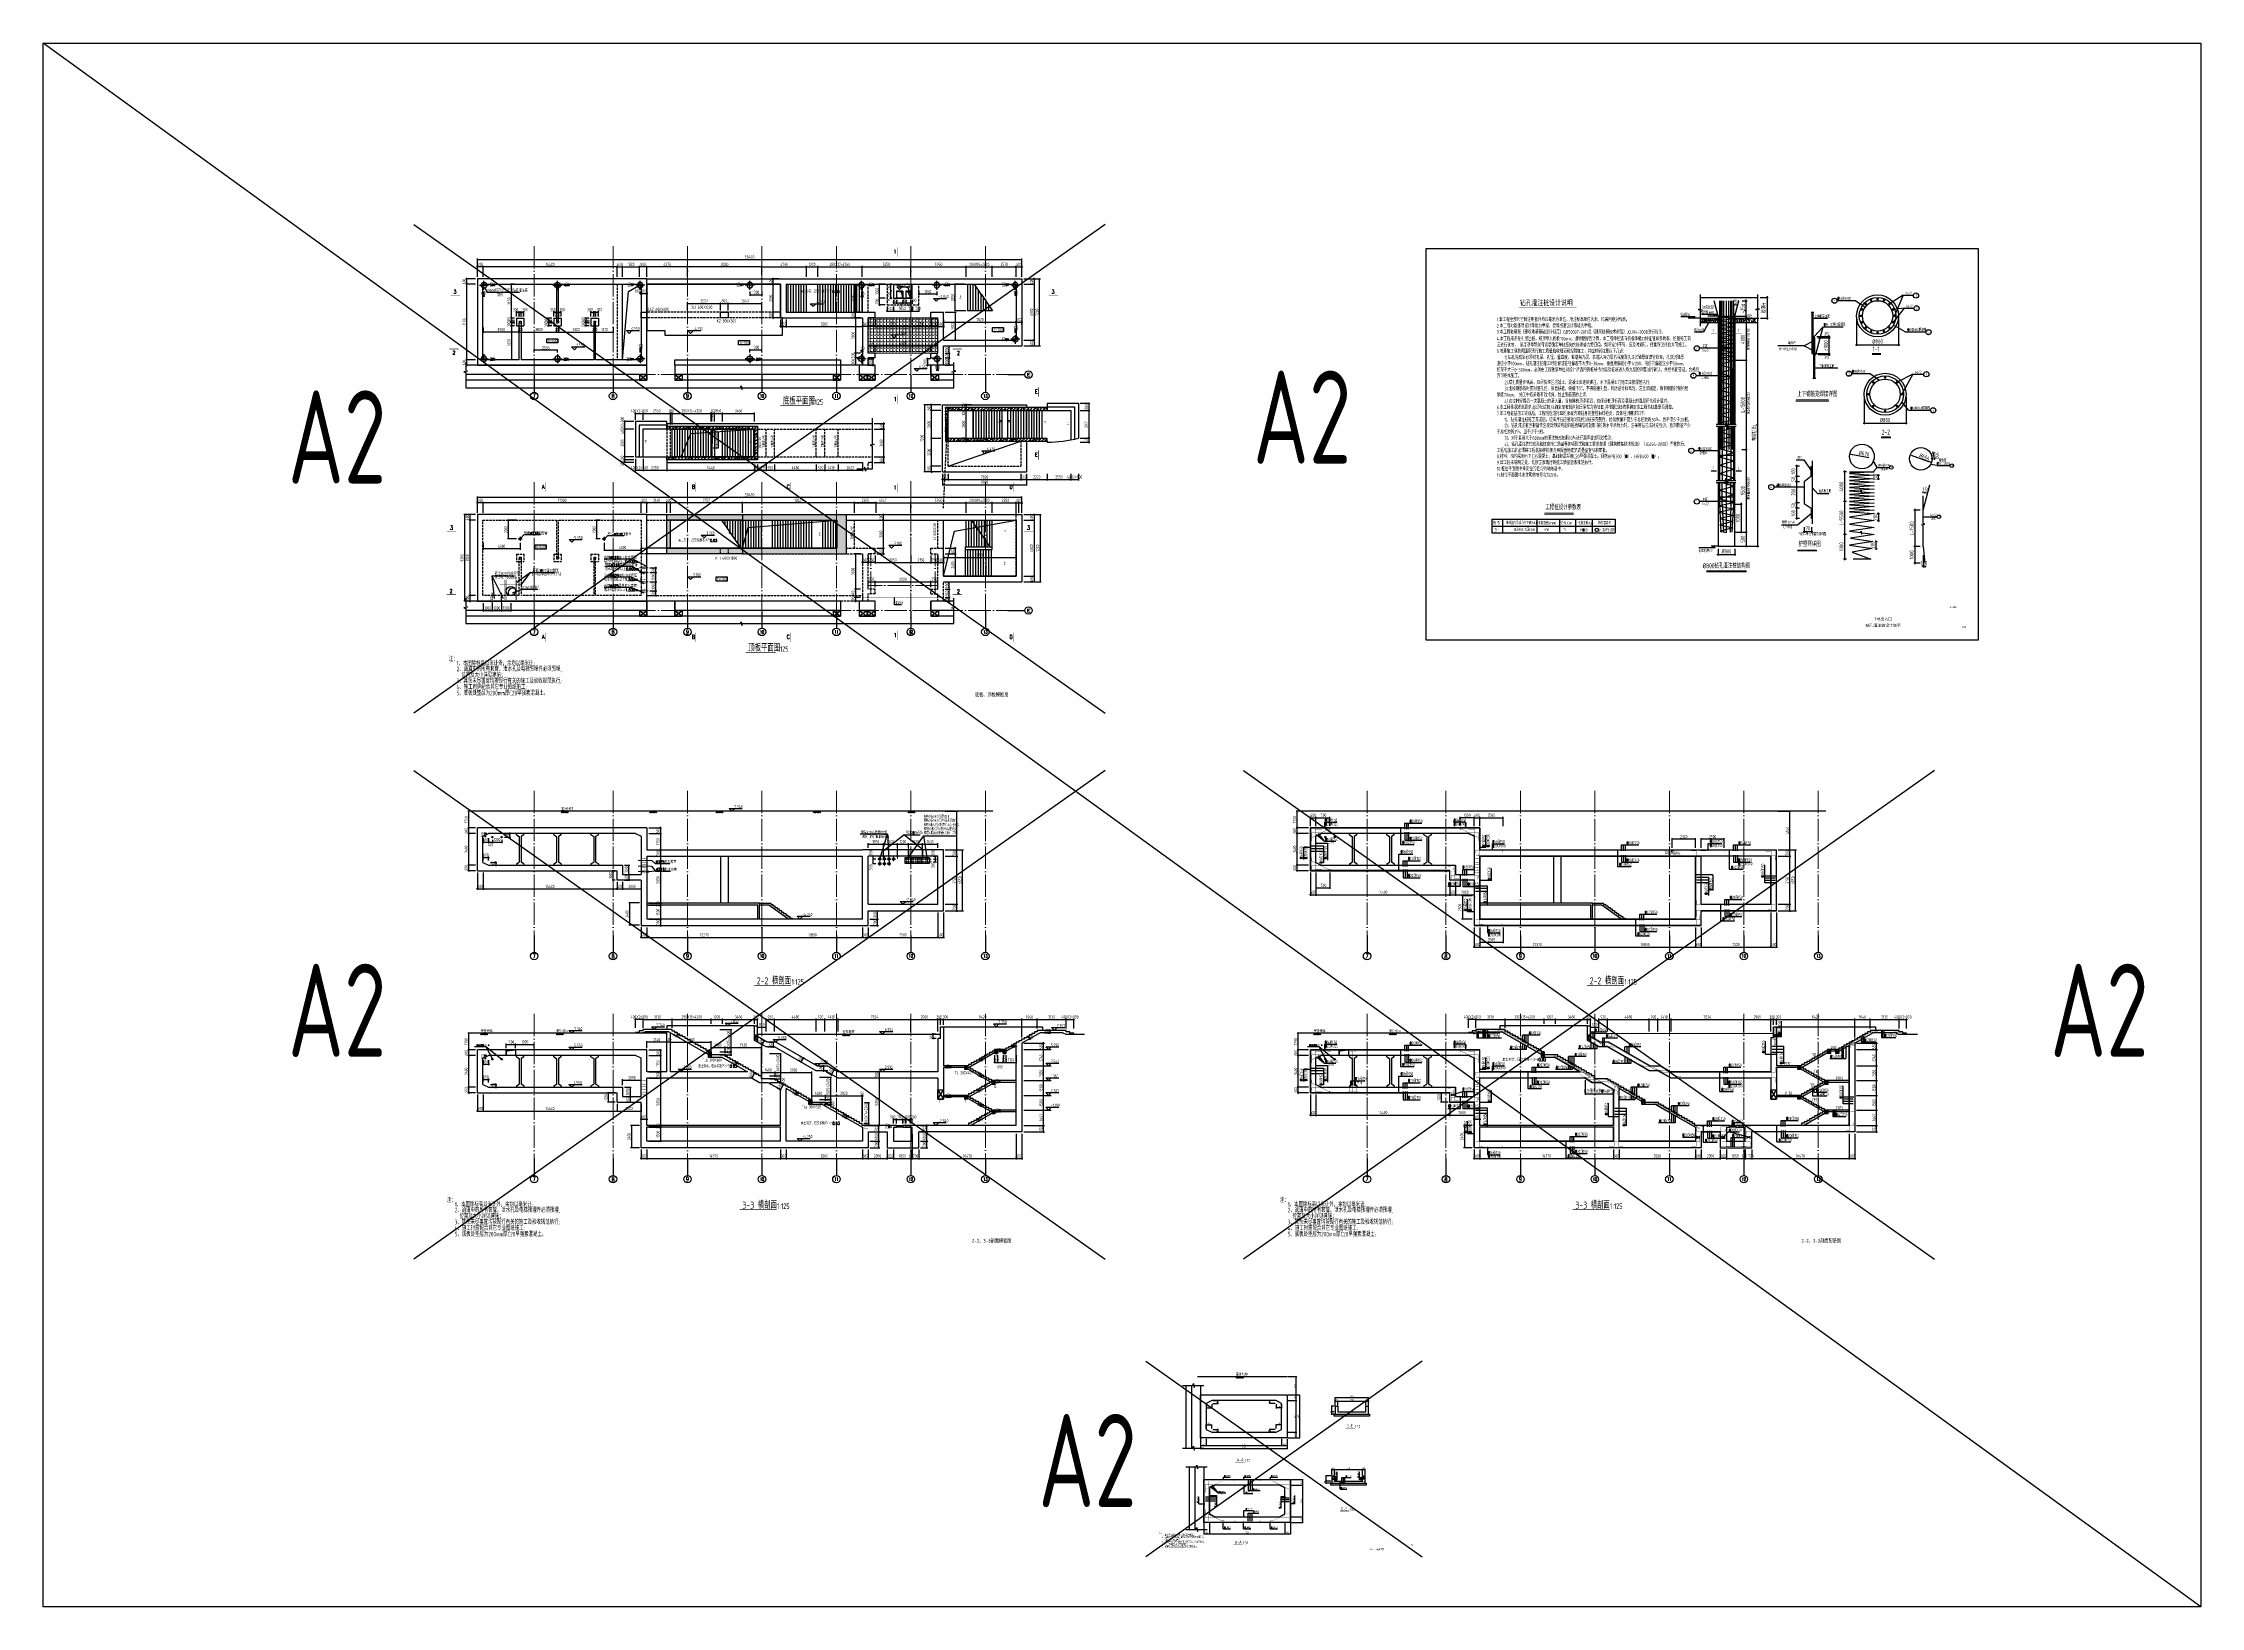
# Model space of a CAD drawing. Header units: millimetres. Extents: x -897614 to 191467, y -439928 to 101803.
# Drawn here: x -897614 to -665797, y -158343 to 9635 of the extents above; entities that cross this region are included whole.
import ezdxf
from ezdxf.enums import TextEntityAlignment as Align

# ---------------------------------------------------------------- set-up
doc = ezdxf.new("R2010")
doc.units = ezdxf.units.MM
doc.header["$LTSCALE"] = 1000
for name, pattern in [('ACAD_ISO04W100', [30, 24, -3, 0, -3]), ('CENTER', [1.625, 1.25, -0.125, 0.125, -0.125]), ('CONTINOUS', [0]), ('DASH', [0.35, 0.25, -0.1]), ('DASHED', [19.05, 12.7, -6.35]), ('DOTE', [2.42, 2, -0.2, 0.02, -0.2])]:
    doc.linetypes.add(name, pattern=pattern)
for name, color, linetype in [('00JPS', 2, 'Continuous'), ('025CON', 7, 'Continuous'), ('0人防', 40, 'Continuous'), ('1STAIR', 2, 'Continuous'), ('2', 4, 'DASHED'), ('AXIS', 3, 'Continuous'), ('BXF', 1, 'Continuous'), ('CAL', 7, 'Continuous'), ('COLUMN', 2, 'Continuous'), ('DC', 7, 'Continuous'), ('DIM', 3, 'Continuous'), ('DIM_ELEV', 3, 'Continuous'), ('DIM_LEAD', 3, 'Continuous'), ('DIM_SYMB', 3, 'Continuous'), ('gps', 233, 'Continuous'), ('HC_J', 3, 'CONTINOUS'), ('HC_ZP', 4, 'Continuous'), ('JG_TEXT', 7, 'Continuous'), ('KD', 7, 'Continuous'), ('NUM', 7, 'Continuous'), ('OTH', 7, 'Continuous'), ('PUB_TEXT', 7, 'Continuous'), ('REIN', 1, 'Continuous'), ('STAIR', 2, 'Continuous'), ('STEEL', 6, 'Continuous'), ('STRUCT', 7, 'Continuous'), ('TEXT', 7, 'Continuous'), ('TEXT(水平)', 7, 'Continuous'), ('THIN', 7, 'Continuous'), ('TM', 7, 'Continuous'), ('ZDX', 7, 'DASH'), ('ZH', 7, 'Continuous'), ('图框', 3, 'Continuous'), ('备注', 1, 'Continuous'), ('结构柱', 8, 'Continuous')]:
    doc.layers.add(name, color=color, linetype=linetype)
for name, color, linetype, lineweight in [('AXIS_TEXT', 7, 'Continuous', 18), ('Beam', 4, 'DASHED', 25), ('DOTE', 8, 'ACAD_ISO04W100', 9), ('PUB_HATCH', 8, 'Continuous', 18), ('WALL', 6, 'Continuous', 30)]:
    doc.layers.add(name, color=color, linetype=linetype, lineweight=lineweight)
doc.layers.add('DY', color=1, linetype='Continuous', plot=False)
doc.styles.add('_TCH_AXIS', font='COMPLEX', dxfattribs={"bigfont": 'GBCBIG'})
doc.styles.add('_TCH_LABEL', font='COMPLEX', dxfattribs={"bigfont": 'GBCBIG'})
doc.styles.add('COMPLEX', font='COMPLEX')
doc.styles.add('GPS', font='txt1.shx', dxfattribs={"width": 0.8, "bigfont": 'hztxt.shx'})
doc.styles.add('TK-HZ-HT', font='', dxfattribs={"width": 0.8})
doc.styles.add('TK-HZ-ST', font='', dxfattribs={"width": 0.8})
doc.styles.add('TSSD', font='tssdeng.shx', dxfattribs={"width": 0.7, "bigfont": 'tssdchn.shx'})
doc.styles.add('TSSD_Dimension', font='tssdeng.shx', dxfattribs={"width": 0.75, "bigfont": 'tssdchn.shx'})
doc.styles.add('TSSD_Label', font='Tssdeng.shx', dxfattribs={"width": 0.7, "bigfont": 'tssdchn.shx'})
doc.styles.add('TSSD_Norm', font='tssdeng.shx', dxfattribs={"width": 0.7, "bigfont": 'tssdchn.shx'})
doc.styles.add('TSSD_Num', font='Tssdeng.shx', dxfattribs={"width": 0.7, "bigfont": 'tssdchn.shx'})
doc.styles.add('TSSD_Rein', font='tssdeng.shx', dxfattribs={"width": 0.75, "bigfont": 'hztxt.shx'})
doc.styles.add('黑体', font='simhei.ttf', dxfattribs={"width": 0.7})
doc.styles.get('TK-HZ-HT').set_extended_font_data('SimSun')
doc.styles.get('TK-HZ-ST').set_extended_font_data('SimSun')
doc.dimstyles.new('TSAN_20_125', dxfattribs={"dimtxt": 437.5, "dimasz": 125, "dimexe": 125, "dimexo": 312.5, "dimgap": 125, "dimtad": 2, "dimlfac": 0.16, "dimzin": 0, "dimdsep": 46, "dimtxsty": 'TSSD_Dimension', "dimblk": 'CLOSEDBLANK', "dimblk1": 'CLOSEDBLANK', "dimblk2": 'CLOSEDBLANK', "dimcen": 0, "dimdle": 125, "dimclrt": 7, "dimadec": 0, "dimazin": 0, "dimtfac": 1, "dimtdec": 0, "dimtix": 1, "dimtmove": 2, "dimatfit": 3, "dimldrblk": 'CLOSEDBLANK', "dimfxl": 0, "dimtolj": 1, "dimtzin": 0, "dimarcsym": 0})
doc.dimstyles.new('TSD', dxfattribs={"dimtxt": 350, "dimasz": 100, "dimexe": 100, "dimexo": 200, "dimgap": 100, "dimtad": 1, "dimdec": 0, "dimzin": 0, "dimdsep": 46, "dimtxsty": 'TSSD', "dimblk": 'ARCHTICK', "dimcen": 0.09, "dimclrt": 7, "dimazin": 2, "dimtfac": 1, "dimtdec": 0, "dimtix": 1, "dimtmove": 2, "dimatfit": 3, "dimfxl": 0, "dimtolj": 1, "dimtzin": 0, "dimarcsym": 0})
doc.dimstyles.new('TSSD_100_125', dxfattribs={"dimtxt": 437.5, "dimasz": 125, "dimexe": 125, "dimexo": 312.5, "dimgap": 125, "dimtad": 1, "dimdec": 0, "dimlfac": 0.8, "dimzin": 0, "dimdsep": 46, "dimtxsty": 'TSSD_Dimension', "dimblk": 'ARCHTICK', "dimblk1": 'ARCHTICK', "dimblk2": 'ARCHTICK', "dimcen": 0, "dimdle": 125, "dimclrt": 7, "dimadec": 0, "dimazin": 0, "dimtfac": 1, "dimtdec": 0, "dimtix": 1, "dimtmove": 2, "dimatfit": 3, "dimfxl": 0, "dimtolj": 1, "dimtzin": 0, "dimarcsym": 0})
doc.dimstyles.new('TSSD_20_125', dxfattribs={"dimtxt": 437.5, "dimasz": 125, "dimexe": 125, "dimexo": 312.5, "dimgap": 125, "dimtad": 1, "dimdec": 0, "dimlfac": 0.16, "dimzin": 0, "dimdsep": 46, "dimtxsty": 'TSSD_Dimension', "dimblk": 'ARCHTICK', "dimblk1": 'ARCHTICK', "dimblk2": 'ARCHTICK', "dimcen": 0, "dimdle": 125, "dimclrt": 7, "dimadec": 0, "dimazin": 0, "dimtfac": 1, "dimtdec": 0, "dimtix": 1, "dimtmove": 2, "dimatfit": 3, "dimfxl": 0, "dimtolj": 1, "dimtzin": 0, "dimarcsym": 0})
doc.dimstyles.new('TSSD_25_125', dxfattribs={"dimtxt": 437.5, "dimasz": 125, "dimexe": 125, "dimexo": 312.5, "dimgap": 125, "dimtad": 1, "dimdec": 0, "dimlfac": 0.2, "dimzin": 0, "dimdsep": 46, "dimtxsty": 'TSSD_Dimension', "dimblk": 'ARCHTICK', "dimblk1": 'ARCHTICK', "dimblk2": 'ARCHTICK', "dimcen": 0, "dimdle": 125, "dimclrt": 7, "dimadec": 0, "dimazin": 0, "dimtfac": 1, "dimtdec": 0, "dimtix": 1, "dimtmove": 2, "dimatfit": 3, "dimfxl": 0, "dimtolj": 1, "dimtzin": 0, "dimarcsym": 0})
doc.dimstyles.new('TSSD_50_125', dxfattribs={"dimtxt": 437.5, "dimasz": 125, "dimexe": 125, "dimexo": 312.5, "dimgap": 125, "dimtad": 1, "dimdec": 0, "dimlfac": 0.4, "dimzin": 0, "dimdsep": 46, "dimtxsty": 'TSSD_Dimension', "dimblk": 'ARCHTICK', "dimblk1": 'ARCHTICK', "dimblk2": 'ARCHTICK', "dimcen": 0, "dimdle": 125, "dimclrt": 7, "dimadec": 0, "dimazin": 0, "dimtfac": 1, "dimtdec": 0, "dimtix": 1, "dimtmove": 2, "dimatfit": 3, "dimfxl": 0, "dimtolj": 1, "dimtzin": 0, "dimarcsym": 0})
pattern_1 = [(45, (-771064.35, 26103.93), (-176.7767, 176.7767), []), (50, (-771064.35, 26103.93), (717.26, -62.752), [75, -825]), (355, (-771064.35, 26103.9), (-138.7513, 752.192), [60, -660]), (100.4514, (-771004.6, 26098.7), (578.5094, 689.4395), [63.74, -701.142]), (46.1842, (-771064.35, 26303.9), (1067.241, -165.519), [112.5, -1237.5]), (96.6356, (-770975.4, 26290.1), (934.663, 974.118), [95.61, -1051.713]), (351.1842, (-771064.4, 26303.9), (934.662, 974.119), [90, -990]), (21, (-770964.35, 26253.93), (596.907, -402.619), [75, -825]), (326, (-770964.35, 26253.9), (243.3153, 725.15), [60, -660]), (71.4514, (-770914.6, 26220.4), (840.2226, 322.5305), [63.74, -701.142]), (37.5, (-771064.35, 26103.93), (12.15986, 332.89385), [0, -652, 0, -670, 0, -662.5]), (7.5, (-771064.35, 26103.93), (263.0695, 394.4117), [0, -382, 0, -637, 0, -252.5]), (327.5, (-771287.35, 26103.93), (533.8224, -22.5549), [0, -250, 0, -780, 0, -1035]), (317.5, (-771387.35, 26103.93), (583.1862, 100.105), [0, -325, 0, -518, 0, -735])]

# ---------------------------------------------------------------- blocks, each defined once
blk = doc.blocks.new('_ArchTick')
at = {"color": 0, "linetype": 'ByBlock', "const_width": 0.4}
blk.add_lwpolyline([(-0.5, -0.5), (0.5, 0.5)], dxfattribs=at)
blk = doc.blocks.new('*D157')
at = {"layer": 'Defpoints', "color": 0, "transparency": 16777216}
for p in [(-820388, -15469, 0), (-815598, -14402), (-815598, -15669, 0)]:
    blk.add_point(p, dxfattribs=at)
at = {"layer": 'DIM_LEAD', "color": 0, "lineweight": -2, "transparency": 16777216}
for p, q in [((-820388, -15269), (-820388, -14302)), ((-820388, -14402), (-815598, -14402)), ((-815598, -15469), (-815598, -14302))]:
    blk.add_line(p, q, dxfattribs=at)
at = {"layer": 'DIM_LEAD', "color": 0, "lineweight": -2, "transparency": 16777216, "xscale": 100, "yscale": 100, "zscale": 100, "rotation": 180}
blk.add_blockref('_ArchTick', (-820388, -14402), dxfattribs=at)
at = {"layer": 'DIM_LEAD', "color": 0, "lineweight": -2, "transparency": 16777216, "xscale": 100, "yscale": 100, "zscale": 100}
blk.add_blockref('_ArchTick', (-815598, -14402), dxfattribs=at)
at = {"layer": 'DIM_LEAD', "color": 7, "transparency": 16777216, "insert": (-817993, -14127), "char_height": 350, "attachment_point": 5, "style": 'TSSD'}
blk.add_mtext('\\A1;4790', dxfattribs=at)
blk = doc.blocks.new('*D158')
at = {"layer": 'Defpoints', "color": 0, "transparency": 16777216}
for p in [(-815598, -15669, 0), (-814398, -14402), (-814398, -15669, 0)]:
    blk.add_point(p, dxfattribs=at)
at = {"layer": 'DIM_LEAD', "color": 0, "lineweight": -2, "transparency": 16777216}
for p, q in [((-815598, -15469), (-815598, -14302)), ((-815598, -14402), (-814398, -14402)), ((-814398, -15469), (-814398, -14302))]:
    blk.add_line(p, q, dxfattribs=at)
at = {"layer": 'DIM_LEAD', "color": 0, "lineweight": -2, "transparency": 16777216, "xscale": 100, "yscale": 100, "zscale": 100, "rotation": 180}
blk.add_blockref('_ArchTick', (-815598, -14402), dxfattribs=at)
at = {"layer": 'DIM_LEAD', "color": 0, "lineweight": -2, "transparency": 16777216, "xscale": 100, "yscale": 100, "zscale": 100}
blk.add_blockref('_ArchTick', (-814398, -14402), dxfattribs=at)
at = {"layer": 'DIM_LEAD', "color": 7, "transparency": 16777216, "insert": (-814998, -14127), "char_height": 350, "attachment_point": 5, "style": 'TSSD'}
blk.add_mtext('\\A1;1200', dxfattribs=at)
blk = doc.blocks.new('*D159')
at = {"layer": 'Defpoints', "color": 0, "transparency": 16777216}
for p in [(-809638, -15669, 0), (-804388, -14402), (-804388, -15669, 0)]:
    blk.add_point(p, dxfattribs=at)
at = {"layer": 'DIM_LEAD', "color": 0, "lineweight": -2, "transparency": 16777216}
for p, q in [((-809638, -15469), (-809638, -14302)), ((-809638, -14402), (-804388, -14402)), ((-804388, -15469), (-804388, -14302))]:
    blk.add_line(p, q, dxfattribs=at)
at = {"layer": 'DIM_LEAD', "color": 0, "lineweight": -2, "transparency": 16777216, "xscale": 100, "yscale": 100, "zscale": 100, "rotation": 180}
blk.add_blockref('_ArchTick', (-809638, -14402), dxfattribs=at)
at = {"layer": 'DIM_LEAD', "color": 0, "lineweight": -2, "transparency": 16777216, "xscale": 100, "yscale": 100, "zscale": 100}
blk.add_blockref('_ArchTick', (-804388, -14402), dxfattribs=at)
at = {"layer": 'DIM_LEAD', "color": 7, "transparency": 16777216, "insert": (-807013, -14127), "char_height": 350, "attachment_point": 5, "style": 'TSSD'}
blk.add_mtext('\\A1;5250', dxfattribs=at)
blk = doc.blocks.new('*D160')
at = {"layer": 'Defpoints', "color": 0, "transparency": 16777216}
for p in [(-804388, -15669, 0), (-798438, -14402), (-798438, -15669, 0)]:
    blk.add_point(p, dxfattribs=at)
at = {"layer": 'DIM_LEAD', "color": 0, "lineweight": -2, "transparency": 16777216}
for p, q in [((-804388, -15469), (-804388, -14302)), ((-804388, -14402), (-798438, -14402)), ((-798438, -15469), (-798438, -14302))]:
    blk.add_line(p, q, dxfattribs=at)
at = {"layer": 'DIM_LEAD', "color": 0, "lineweight": -2, "transparency": 16777216, "xscale": 100, "yscale": 100, "zscale": 100, "rotation": 180}
blk.add_blockref('_ArchTick', (-804388, -14402), dxfattribs=at)
at = {"layer": 'DIM_LEAD', "color": 0, "lineweight": -2, "transparency": 16777216, "xscale": 100, "yscale": 100, "zscale": 100}
blk.add_blockref('_ArchTick', (-798438, -14402), dxfattribs=at)
at = {"layer": 'DIM_LEAD', "color": 7, "transparency": 16777216, "insert": (-801413, -14127), "char_height": 350, "attachment_point": 5, "style": 'TSSD'}
blk.add_mtext('\\A1;5950', dxfattribs=at)
blk = doc.blocks.new('*D161')
at = {"layer": 'Defpoints', "color": 0, "transparency": 16777216}
for p in [(-798438, -15669, 0), (-795638, -14402), (-795638, -15669)]:
    blk.add_point(p, dxfattribs=at)
at = {"layer": 'DIM_LEAD', "color": 0, "lineweight": -2, "transparency": 16777216}
for p, q in [((-798438, -15469), (-798438, -14302)), ((-798438, -14402), (-795638, -14402)), ((-795638, -15469), (-795638, -14302))]:
    blk.add_line(p, q, dxfattribs=at)
at = {"layer": 'DIM_LEAD', "color": 0, "lineweight": -2, "transparency": 16777216, "xscale": 100, "yscale": 100, "zscale": 100, "rotation": 180}
blk.add_blockref('_ArchTick', (-798438, -14402), dxfattribs=at)
at = {"layer": 'DIM_LEAD', "color": 0, "lineweight": -2, "transparency": 16777216, "xscale": 100, "yscale": 100, "zscale": 100}
blk.add_blockref('_ArchTick', (-795638, -14402), dxfattribs=at)
at = {"layer": 'DIM_LEAD', "color": 7, "transparency": 16777216, "insert": (-797038, -14127), "char_height": 350, "attachment_point": 5, "style": 'TSSD'}
blk.add_mtext('\\A1;280X10=2800', dxfattribs=at)
blk = doc.blocks.new('*D162')
at = {"layer": 'Defpoints', "color": 0, "transparency": 16777216}
for p in [(-793068, -15669, 0), (-792468, -14402), (-792468, -15669, 0)]:
    blk.add_point(p, dxfattribs=at)
at = {"layer": 'DIM_LEAD', "color": 0, "lineweight": -2, "transparency": 16777216}
for p, q in [((-793068, -14402), (-793168, -14402)), ((-793068, -15469), (-793068, -14302)), ((-793068, -14402), (-792468, -14402)), ((-792468, -15469), (-792468, -14302)), ((-792468, -14402), (-792368, -14402))]:
    blk.add_line(p, q, dxfattribs=at)
at = {"layer": 'DIM_LEAD', "color": 0, "lineweight": -2, "transparency": 16777216, "xscale": 100, "yscale": 100, "zscale": 100}
blk.add_blockref('_ArchTick', (-793068, -14402), dxfattribs=at)
at = {"layer": 'DIM_LEAD', "color": 0, "lineweight": -2, "transparency": 16777216, "xscale": 100, "yscale": 100, "zscale": 100, "rotation": 180}
blk.add_blockref('_ArchTick', (-792468, -14402), dxfattribs=at)
at = {"layer": 'DIM_LEAD', "color": 7, "transparency": 16777216, "insert": (-792768, -14127), "char_height": 350, "attachment_point": 5, "style": 'TSSD'}
blk.add_mtext('\\A1;600', dxfattribs=at)
blk = doc.blocks.new('*D163')
at = {"layer": 'Defpoints', "color": 0, "transparency": 16777216}
for p in [(-808238, -19869, 0), (-804388, -19869, 0), (-804388, -20810)]:
    blk.add_point(p, dxfattribs=at)
at = {"layer": 'DIM_LEAD', "color": 0, "lineweight": -2, "transparency": 16777216}
for p, q in [((-808238, -20069), (-808238, -20910)), ((-808238, -20810), (-804388, -20810)), ((-804388, -20069), (-804388, -20910))]:
    blk.add_line(p, q, dxfattribs=at)
at = {"layer": 'DIM_LEAD', "color": 0, "lineweight": -2, "transparency": 16777216, "xscale": 100, "yscale": 100, "zscale": 100, "rotation": 180}
blk.add_blockref('_ArchTick', (-808238, -20810), dxfattribs=at)
at = {"layer": 'DIM_LEAD', "color": 0, "lineweight": -2, "transparency": 16777216, "xscale": 100, "yscale": 100, "zscale": 100}
blk.add_blockref('_ArchTick', (-804388, -20810), dxfattribs=at)
at = {"layer": 'DIM_LEAD', "color": 7, "transparency": 16777216, "insert": (-806313, -20535), "char_height": 350, "attachment_point": 5, "style": 'TSSD'}
blk.add_mtext('\\A1;3850', dxfattribs=at)
blk = doc.blocks.new('*D164')
at = {"layer": 'Defpoints', "color": 0, "transparency": 16777216}
for p in [(-804388, -19869, 0), (-802238, -19869, 0), (-802238, -20810)]:
    blk.add_point(p, dxfattribs=at)
at = {"layer": 'DIM_LEAD', "color": 0, "lineweight": -2, "transparency": 16777216}
for p, q in [((-804388, -20069), (-804388, -20910)), ((-804388, -20810), (-802238, -20810)), ((-802238, -20069), (-802238, -20910))]:
    blk.add_line(p, q, dxfattribs=at)
at = {"layer": 'DIM_LEAD', "color": 0, "lineweight": -2, "transparency": 16777216, "xscale": 100, "yscale": 100, "zscale": 100, "rotation": 180}
blk.add_blockref('_ArchTick', (-804388, -20810), dxfattribs=at)
at = {"layer": 'DIM_LEAD', "color": 0, "lineweight": -2, "transparency": 16777216, "xscale": 100, "yscale": 100, "zscale": 100}
blk.add_blockref('_ArchTick', (-802238, -20810), dxfattribs=at)
at = {"layer": 'DIM_LEAD', "color": 7, "transparency": 16777216, "insert": (-803313, -20535), "char_height": 350, "attachment_point": 5, "style": 'TSSD'}
blk.add_mtext('\\A1;2150', dxfattribs=at)
blk = doc.blocks.new('*D165')
at = {"layer": 'Defpoints', "color": 0, "transparency": 16777216}
for p in [(-802238, -19869, 0), (-801488, -19869, 0), (-801488, -20810)]:
    blk.add_point(p, dxfattribs=at)
at = {"layer": 'DIM_LEAD', "color": 0, "lineweight": -2, "transparency": 16777216}
for p, q in [((-802238, -20069), (-802238, -20910)), ((-802238, -20810), (-801488, -20810)), ((-801488, -20069), (-801488, -20910))]:
    blk.add_line(p, q, dxfattribs=at)
at = {"layer": 'DIM_LEAD', "color": 0, "lineweight": -2, "transparency": 16777216, "xscale": 100, "yscale": 100, "zscale": 100, "rotation": 180}
blk.add_blockref('_ArchTick', (-802238, -20810), dxfattribs=at)
at = {"layer": 'DIM_LEAD', "color": 0, "lineweight": -2, "transparency": 16777216, "xscale": 100, "yscale": 100, "zscale": 100}
blk.add_blockref('_ArchTick', (-801488, -20810), dxfattribs=at)
at = {"layer": 'DIM_LEAD', "color": 7, "transparency": 16777216, "insert": (-801863, -20535), "char_height": 350, "attachment_point": 5, "style": 'TSSD'}
blk.add_mtext('\\A1;750', dxfattribs=at)
blk = doc.blocks.new('*D166')
at = {"layer": 'Defpoints', "color": 0, "transparency": 16777216}
for p in [(-801488, -19869, 0), (-800888, -19869, 0), (-800888, -20810)]:
    blk.add_point(p, dxfattribs=at)
at = {"layer": 'DIM_LEAD', "color": 0, "lineweight": -2, "transparency": 16777216}
for p, q in [((-801488, -20810), (-801588, -20810)), ((-801488, -20069), (-801488, -20910)), ((-801488, -20810), (-800888, -20810)), ((-800888, -20069), (-800888, -20910)), ((-800888, -20810), (-800788, -20810))]:
    blk.add_line(p, q, dxfattribs=at)
at = {"layer": 'DIM_LEAD', "color": 0, "lineweight": -2, "transparency": 16777216, "xscale": 100, "yscale": 100, "zscale": 100}
blk.add_blockref('_ArchTick', (-801488, -20810), dxfattribs=at)
at = {"layer": 'DIM_LEAD', "color": 0, "lineweight": -2, "transparency": 16777216, "xscale": 100, "yscale": 100, "zscale": 100, "rotation": 180}
blk.add_blockref('_ArchTick', (-800888, -20810), dxfattribs=at)
at = {"layer": 'DIM_LEAD', "color": 7, "transparency": 16777216, "insert": (-801188, -20535), "char_height": 350, "attachment_point": 5, "style": 'TSSD'}
blk.add_mtext('\\A1;600', dxfattribs=at)
blk = doc.blocks.new('*D167')
at = {"layer": 'Defpoints', "color": 0, "transparency": 16777216}
for p in [(-808988, -19944, 0), (-808988, -20810), (-808238, -19869, 0)]:
    blk.add_point(p, dxfattribs=at)
at = {"layer": 'DIM_LEAD', "color": 0, "lineweight": -2, "transparency": 16777216}
for p, q in [((-808988, -20144), (-808988, -20910)), ((-808238, -20810), (-808988, -20810)), ((-808238, -20069), (-808238, -20910))]:
    blk.add_line(p, q, dxfattribs=at)
at = {"layer": 'DIM_LEAD', "color": 0, "lineweight": -2, "transparency": 16777216, "xscale": 100, "yscale": 100, "zscale": 100, "rotation": 180}
blk.add_blockref('_ArchTick', (-808988, -20810), dxfattribs=at)
at = {"layer": 'DIM_LEAD', "color": 0, "lineweight": -2, "transparency": 16777216, "xscale": 100, "yscale": 100, "zscale": 100}
blk.add_blockref('_ArchTick', (-808238, -20810), dxfattribs=at)
at = {"layer": 'DIM_LEAD', "color": 7, "transparency": 16777216, "insert": (-808613, -20535), "char_height": 350, "attachment_point": 5, "style": 'TSSD'}
blk.add_mtext('\\A1;750', dxfattribs=at)
blk = doc.blocks.new('*D168')
at = {"layer": 'Defpoints', "color": 0, "transparency": 16777216}
for p in [(-809588, -19869, 0), (-809588, -20810), (-808988, -19944, 0)]:
    blk.add_point(p, dxfattribs=at)
at = {"layer": 'DIM_LEAD', "color": 0, "lineweight": -2, "transparency": 16777216}
for p, q in [((-809588, -20810), (-809688, -20810)), ((-809588, -20069), (-809588, -20910)), ((-808988, -20810), (-809588, -20810)), ((-808988, -20144), (-808988, -20910)), ((-808988, -20810), (-808888, -20810))]:
    blk.add_line(p, q, dxfattribs=at)
at = {"layer": 'DIM_LEAD', "color": 0, "lineweight": -2, "transparency": 16777216, "xscale": 100, "yscale": 100, "zscale": 100}
blk.add_blockref('_ArchTick', (-809588, -20810), dxfattribs=at)
at = {"layer": 'DIM_LEAD', "color": 0, "lineweight": -2, "transparency": 16777216, "xscale": 100, "yscale": 100, "zscale": 100, "rotation": 180}
blk.add_blockref('_ArchTick', (-808988, -20810), dxfattribs=at)
at = {"layer": 'DIM_LEAD', "color": 7, "transparency": 16777216, "insert": (-809288, -20535), "char_height": 350, "attachment_point": 5, "style": 'TSSD'}
blk.add_mtext('\\A1;600', dxfattribs=at)
blk = doc.blocks.new('*D169')
at = {"layer": 'Defpoints', "color": 0, "transparency": 16777216}
for p in [(-792468, -13610), (-850958, -15669, 0), (-792468, -15669, 0)]:
    blk.add_point(p, dxfattribs=at)
at = {"layer": 'DIM_LEAD', "color": 0, "lineweight": -2, "transparency": 16777216}
for p, q in [((-850958, -15469), (-850958, -13510)), ((-850958, -13610), (-792468, -13610)), ((-792468, -15469), (-792468, -13510))]:
    blk.add_line(p, q, dxfattribs=at)
at = {"layer": 'DIM_LEAD', "color": 0, "lineweight": -2, "transparency": 16777216, "xscale": 100, "yscale": 100, "zscale": 100, "rotation": 180}
blk.add_blockref('_ArchTick', (-850958, -13610), dxfattribs=at)
at = {"layer": 'DIM_LEAD', "color": 0, "lineweight": -2, "transparency": 16777216, "xscale": 100, "yscale": 100, "zscale": 100}
blk.add_blockref('_ArchTick', (-792468, -13610), dxfattribs=at)
at = {"layer": 'DIM_LEAD', "color": 7, "transparency": 16777216, "insert": (-821713, -13335), "char_height": 350, "attachment_point": 5, "style": 'TSSD'}
blk.add_mtext('\\A1;58490', dxfattribs=at)
blk = doc.blocks.new('*D170')
at = {"layer": 'Defpoints', "color": 0, "transparency": 16777216}
for p in [(-792468, -15669, 0), (-792468, -16269, 0), (-791155, -16269)]:
    blk.add_point(p, dxfattribs=at)
at = {"layer": 'DIM_LEAD', "color": 0, "lineweight": -2, "transparency": 16777216}
for p, q in [((-792268, -15669), (-791055, -15669)), ((-791155, -15669), (-791155, -15569)), ((-791155, -15669), (-791155, -16269)), ((-792268, -16269), (-791055, -16269)), ((-791155, -16269), (-791155, -16369))]:
    blk.add_line(p, q, dxfattribs=at)
at = {"layer": 'DIM_LEAD', "color": 0, "lineweight": -2, "transparency": 16777216, "xscale": 100, "yscale": 100, "zscale": 100}
for p, rotation in [((-791155, -15669), 270), ((-791155, -16269), 90)]:
    blk.add_blockref('_ArchTick', p, dxfattribs=dict(at, rotation=rotation))
at = {"layer": 'DIM_LEAD', "color": 7, "transparency": 16777216, "insert": (-791430, -15969), "char_height": 350, "attachment_point": 5, "rotation": 90, "style": 'TSSD'}
blk.add_mtext('\\A1;600', dxfattribs=at)
blk = doc.blocks.new('*D171')
at = {"layer": 'Defpoints', "color": 0, "transparency": 16777216}
for p in [(-792468, -16269, 0), (-792468, -22269, 0), (-791155, -22269)]:
    blk.add_point(p, dxfattribs=at)
at = {"layer": 'DIM_LEAD', "color": 0, "lineweight": -2, "transparency": 16777216}
for p, q in [((-792268, -16269), (-791055, -16269)), ((-791155, -16269), (-791155, -22269)), ((-792268, -22269), (-791055, -22269))]:
    blk.add_line(p, q, dxfattribs=at)
at = {"layer": 'DIM_LEAD', "color": 0, "lineweight": -2, "transparency": 16777216, "xscale": 100, "yscale": 100, "zscale": 100}
for p, rotation in [((-791155, -16269), 90), ((-791155, -22269), 270)]:
    blk.add_blockref('_ArchTick', p, dxfattribs=dict(at, rotation=rotation))
at = {"layer": 'DIM_LEAD', "color": 7, "transparency": 16777216, "insert": (-791430, -19269), "char_height": 350, "attachment_point": 5, "rotation": 90, "style": 'TSSD'}
blk.add_mtext('\\A1;6000', dxfattribs=at)
blk = doc.blocks.new('*D172')
at = {"layer": 'Defpoints', "color": 0, "transparency": 16777216}
for p in [(-792468, -22269, 0), (-792468, -22869, 0), (-791155, -22869)]:
    blk.add_point(p, dxfattribs=at)
at = {"layer": 'DIM_LEAD', "color": 0, "lineweight": -2, "transparency": 16777216}
for p, q in [((-792268, -22269), (-791055, -22269)), ((-792268, -22869), (-791055, -22869)), ((-791155, -22269), (-791155, -22169)), ((-791155, -22269), (-791155, -22869)), ((-791155, -22869), (-791155, -22969))]:
    blk.add_line(p, q, dxfattribs=at)
at = {"layer": 'DIM_LEAD', "color": 0, "lineweight": -2, "transparency": 16777216, "xscale": 100, "yscale": 100, "zscale": 100}
for p, rotation in [((-791155, -22269), 270), ((-791155, -22869), 90)]:
    blk.add_blockref('_ArchTick', p, dxfattribs=dict(at, rotation=rotation))
at = {"layer": 'DIM_LEAD', "color": 7, "transparency": 16777216, "insert": (-791430, -22569), "char_height": 350, "attachment_point": 5, "rotation": 90, "style": 'TSSD'}
blk.add_mtext('\\A1;600', dxfattribs=at)
blk = doc.blocks.new('*D173')
at = {"layer": 'Defpoints', "color": 0, "transparency": 16777216}
for p in [(-792468, -15669, 0), (-790569, -15669), (-792468, -22869, 0)]:
    blk.add_point(p, dxfattribs=at)
at = {"layer": 'DIM_LEAD', "color": 0, "lineweight": -2, "transparency": 16777216}
for p, q in [((-792268, -15669), (-790469, -15669)), ((-790569, -22869), (-790569, -15669)), ((-792268, -22869), (-790469, -22869))]:
    blk.add_line(p, q, dxfattribs=at)
at = {"layer": 'DIM_LEAD', "color": 0, "lineweight": -2, "transparency": 16777216, "xscale": 100, "yscale": 100, "zscale": 100}
for p, rotation in [((-790569, -15669), 90), ((-790569, -22869), 270)]:
    blk.add_blockref('_ArchTick', p, dxfattribs=dict(at, rotation=rotation))
at = {"layer": 'DIM_LEAD', "color": 7, "transparency": 16777216, "insert": (-790844, -19269), "char_height": 350, "attachment_point": 5, "rotation": 90, "style": 'TSSD'}
blk.add_mtext('\\A1;7200', dxfattribs=at)
blk = doc.blocks.new('*D174')
at = {"layer": 'Defpoints', "color": 0, "transparency": 16777216}
for p in [(-795638, -15669), (-793068, -14402), (-793068, -15669, 0)]:
    blk.add_point(p, dxfattribs=at)
at = {"layer": 'DIM_LEAD', "color": 0, "lineweight": -2, "transparency": 16777216}
for p, q in [((-795638, -15469), (-795638, -14302)), ((-795638, -14402), (-793068, -14402)), ((-793068, -15469), (-793068, -14302))]:
    blk.add_line(p, q, dxfattribs=at)
at = {"layer": 'DIM_LEAD', "color": 0, "lineweight": -2, "transparency": 16777216, "xscale": 100, "yscale": 100, "zscale": 100, "rotation": 180}
blk.add_blockref('_ArchTick', (-795638, -14402), dxfattribs=at)
at = {"layer": 'DIM_LEAD', "color": 0, "lineweight": -2, "transparency": 16777216, "xscale": 100, "yscale": 100, "zscale": 100}
blk.add_blockref('_ArchTick', (-793068, -14402), dxfattribs=at)
at = {"layer": 'DIM_LEAD', "color": 7, "transparency": 16777216, "insert": (-794353, -14127), "char_height": 350, "attachment_point": 5, "style": 'TSSD'}
blk.add_mtext('\\A1;2570', dxfattribs=at)
blk = doc.blocks.new('*D175')
at = {"layer": 'Defpoints', "color": 0, "transparency": 16777216}
for p in [(-800888, -19269, 0), (-800888, -22269, 0), (-799619, -22269)]:
    blk.add_point(p, dxfattribs=at)
at = {"layer": 'DIM_LEAD', "color": 0, "lineweight": -2, "transparency": 16777216}
for p, q in [((-800688, -19269), (-799519, -19269)), ((-799619, -19269), (-799619, -22269)), ((-800688, -22269), (-799519, -22269))]:
    blk.add_line(p, q, dxfattribs=at)
at = {"layer": 'DIM_LEAD', "color": 0, "lineweight": -2, "transparency": 16777216, "xscale": 100, "yscale": 100, "zscale": 100}
for p, rotation in [((-799619, -19269), 90), ((-799619, -22269), 270)]:
    blk.add_blockref('_ArchTick', p, dxfattribs=dict(at, rotation=rotation))
at = {"layer": 'DIM_LEAD', "color": 7, "transparency": 16777216, "insert": (-799894, -20769), "char_height": 350, "attachment_point": 5, "rotation": 90, "style": 'TSSD'}
blk.add_mtext('\\A1;3000', dxfattribs=at)
blk = doc.blocks.new('*D176')
at = {"layer": 'Defpoints', "color": 0, "transparency": 16777216}
for p in [(-808238, -22878), (-808988, -23669, 0), (-808238, -23669, 0)]:
    blk.add_point(p, dxfattribs=at)
at = {"layer": 'DIM_LEAD', "color": 0, "lineweight": -2, "transparency": 16777216}
for p, q in [((-808988, -23469), (-808988, -22778)), ((-808988, -22878), (-808238, -22878)), ((-808238, -23469), (-808238, -22778))]:
    blk.add_line(p, q, dxfattribs=at)
at = {"layer": 'DIM_LEAD', "color": 0, "lineweight": -2, "transparency": 16777216, "xscale": 100, "yscale": 100, "zscale": 100, "rotation": 180}
blk.add_blockref('_ArchTick', (-808988, -22878), dxfattribs=at)
at = {"layer": 'DIM_LEAD', "color": 0, "lineweight": -2, "transparency": 16777216, "xscale": 100, "yscale": 100, "zscale": 100}
blk.add_blockref('_ArchTick', (-808238, -22878), dxfattribs=at)
at = {"layer": 'DIM_LEAD', "color": 7, "transparency": 16777216, "insert": (-808613, -22603), "char_height": 350, "attachment_point": 5, "style": 'TSSD'}
blk.add_mtext('\\A1;750', dxfattribs=at)
blk = doc.blocks.new('*D177')
at = {"layer": 'Defpoints', "color": 0, "transparency": 16777216}
for p in [(-802238, -22878), (-808238, -23669, 0), (-802238, -23669, 0)]:
    blk.add_point(p, dxfattribs=at)
at = {"layer": 'DIM_LEAD', "color": 0, "lineweight": -2, "transparency": 16777216}
for p, q in [((-808238, -23469), (-808238, -22778)), ((-808238, -22878), (-802238, -22878)), ((-802238, -23469), (-802238, -22778))]:
    blk.add_line(p, q, dxfattribs=at)
at = {"layer": 'DIM_LEAD', "color": 0, "lineweight": -2, "transparency": 16777216, "xscale": 100, "yscale": 100, "zscale": 100, "rotation": 180}
blk.add_blockref('_ArchTick', (-808238, -22878), dxfattribs=at)
at = {"layer": 'DIM_LEAD', "color": 0, "lineweight": -2, "transparency": 16777216, "xscale": 100, "yscale": 100, "zscale": 100}
blk.add_blockref('_ArchTick', (-802238, -22878), dxfattribs=at)
at = {"layer": 'DIM_LEAD', "color": 7, "transparency": 16777216, "insert": (-805238, -22603), "char_height": 350, "attachment_point": 5, "style": 'TSSD'}
blk.add_mtext('\\A1;6000', dxfattribs=at)
blk = doc.blocks.new('*D178')
at = {"layer": 'Defpoints', "color": 0, "transparency": 16777216}
for p in [(-801488, -22878), (-802238, -23669, 0), (-801488, -23669, 0)]:
    blk.add_point(p, dxfattribs=at)
at = {"layer": 'DIM_LEAD', "color": 0, "lineweight": -2, "transparency": 16777216}
for p, q in [((-802238, -23469), (-802238, -22778)), ((-802238, -22878), (-801488, -22878)), ((-801488, -23469), (-801488, -22778))]:
    blk.add_line(p, q, dxfattribs=at)
at = {"layer": 'DIM_LEAD', "color": 0, "lineweight": -2, "transparency": 16777216, "xscale": 100, "yscale": 100, "zscale": 100, "rotation": 180}
blk.add_blockref('_ArchTick', (-802238, -22878), dxfattribs=at)
at = {"layer": 'DIM_LEAD', "color": 0, "lineweight": -2, "transparency": 16777216, "xscale": 100, "yscale": 100, "zscale": 100}
blk.add_blockref('_ArchTick', (-801488, -22878), dxfattribs=at)
at = {"layer": 'DIM_LEAD', "color": 7, "transparency": 16777216, "insert": (-801863, -22603), "char_height": 350, "attachment_point": 5, "style": 'TSSD'}
blk.add_mtext('\\A1;750', dxfattribs=at)
blk = doc.blocks.new('*D179')
at = {"layer": 'Defpoints', "color": 0, "transparency": 16777216}
for p in [(-814398, -15669, 0), (-809638, -14402), (-809638, -15669, 0)]:
    blk.add_point(p, dxfattribs=at)
at = {"layer": 'DIM_LEAD', "color": 0, "lineweight": -2, "transparency": 16777216}
for p, q in [((-814398, -15469), (-814398, -14302)), ((-814398, -14402), (-809638, -14402)), ((-809638, -15469), (-809638, -14302))]:
    blk.add_line(p, q, dxfattribs=at)
at = {"layer": 'DIM_LEAD', "color": 0, "lineweight": -2, "transparency": 16777216, "xscale": 100, "yscale": 100, "zscale": 100, "rotation": 180}
blk.add_blockref('_ArchTick', (-814398, -14402), dxfattribs=at)
at = {"layer": 'DIM_LEAD', "color": 0, "lineweight": -2, "transparency": 16777216, "xscale": 100, "yscale": 100, "zscale": 100}
blk.add_blockref('_ArchTick', (-809638, -14402), dxfattribs=at)
at = {"layer": 'DIM_LEAD', "color": 7, "transparency": 16777216, "insert": (-812018, -14127), "char_height": 350, "attachment_point": 5, "style": 'TSSD'}
blk.add_mtext('\\A1;280X17=4760', dxfattribs=at)
blk = doc.blocks.new('*D180')
at = {"layer": 'Defpoints', "color": 0, "transparency": 16777216}
for p in [(-809588, -19869), (-810328, -23669), (-809588, -23669, 0)]:
    blk.add_point(p, dxfattribs=at)
at = {"layer": 'DIM_LEAD', "color": 0, "lineweight": -2, "transparency": 16777216}
for p, q in [((-809788, -19869), (-810428, -19869)), ((-810328, -19869), (-810328, -23669)), ((-809788, -23669), (-810428, -23669))]:
    blk.add_line(p, q, dxfattribs=at)
at = {"layer": 'DIM_LEAD', "color": 0, "lineweight": -2, "transparency": 16777216, "xscale": 100, "yscale": 100, "zscale": 100}
for p, rotation in [((-810328, -19869), 90), ((-810328, -23669), 270)]:
    blk.add_blockref('_ArchTick', p, dxfattribs=dict(at, rotation=rotation))
at = {"layer": 'DIM_LEAD', "color": 7, "transparency": 16777216, "insert": (-810603, -21769), "char_height": 350, "attachment_point": 5, "rotation": 90, "style": 'TSSD'}
blk.add_mtext('\\A1;3800', dxfattribs=at)
blk = doc.blocks.new('*D181')
at = {"layer": 'Defpoints', "color": 0, "transparency": 16777216}
for p in [(-810328, -24969), (-809588, -24169, 0), (-809588, -24969, 0)]:
    blk.add_point(p, dxfattribs=at)
at = {"layer": 'DIM_LEAD', "color": 0, "lineweight": -2, "transparency": 16777216}
for p, q in [((-809788, -24169), (-810428, -24169)), ((-809788, -24969), (-810428, -24969)), ((-810328, -24169), (-810328, -24969))]:
    blk.add_line(p, q, dxfattribs=at)
at = {"layer": 'DIM_LEAD', "color": 0, "lineweight": -2, "transparency": 16777216, "xscale": 100, "yscale": 100, "zscale": 100}
for p, rotation in [((-810328, -24169), 90), ((-810328, -24969), 270)]:
    blk.add_blockref('_ArchTick', p, dxfattribs=dict(at, rotation=rotation))
at = {"layer": 'DIM_LEAD', "color": 7, "transparency": 16777216, "insert": (-810603, -24569), "char_height": 350, "attachment_point": 5, "rotation": 90, "style": 'TSSD'}
blk.add_mtext('\\A1;800', dxfattribs=at)
blk = doc.blocks.new('*D182')
at = {"layer": 'Defpoints', "color": 0, "transparency": 16777216}
for p in [(-800888, -24169, 0), (-800888, -24969, 0), (-800259, -24169)]:
    blk.add_point(p, dxfattribs=at)
at = {"layer": 'DIM_LEAD', "color": 0, "lineweight": -2, "transparency": 16777216}
for p, q in [((-800688, -24169), (-800159, -24169)), ((-800688, -24969), (-800159, -24969)), ((-800259, -24969), (-800259, -24169))]:
    blk.add_line(p, q, dxfattribs=at)
at = {"layer": 'DIM_LEAD', "color": 0, "lineweight": -2, "transparency": 16777216, "xscale": 100, "yscale": 100, "zscale": 100}
for p, rotation in [((-800259, -24169), 90), ((-800259, -24969), 270)]:
    blk.add_blockref('_ArchTick', p, dxfattribs=dict(at, rotation=rotation))
at = {"layer": 'DIM_LEAD', "color": 7, "transparency": 16777216, "insert": (-800534, -24569), "char_height": 350, "attachment_point": 5, "rotation": 90, "style": 'TSSD'}
blk.add_mtext('\\A1;800', dxfattribs=at)
blk = doc.blocks.new('*D183')
at = {"layer": 'Defpoints', "color": 0, "transparency": 16777216}
for p in [(-800888, -22869, 0), (-800259, -22869), (-800888, -23669, 0)]:
    blk.add_point(p, dxfattribs=at)
at = {"layer": 'DIM_LEAD', "color": 0, "lineweight": -2, "transparency": 16777216}
for p, q in [((-800688, -22869), (-800159, -22869)), ((-800259, -23669), (-800259, -22869)), ((-800688, -23669), (-800159, -23669))]:
    blk.add_line(p, q, dxfattribs=at)
at = {"layer": 'DIM_LEAD', "color": 0, "lineweight": -2, "transparency": 16777216, "xscale": 100, "yscale": 100, "zscale": 100}
for p, rotation in [((-800259, -22869), 90), ((-800259, -23669), 270)]:
    blk.add_blockref('_ArchTick', p, dxfattribs=dict(at, rotation=rotation))
at = {"layer": 'DIM_LEAD', "color": 7, "transparency": 16777216, "insert": (-800534, -23269), "char_height": 350, "attachment_point": 5, "rotation": 90, "style": 'TSSD'}
blk.add_mtext('\\A1;800', dxfattribs=at)
blk = doc.blocks.new('*D184')
at = {"layer": 'Defpoints', "color": 0, "transparency": 16777216}
for p in [(-804388, -41016, 0), (-798438, -39749), (-798438, -41016, 0)]:
    blk.add_point(p, dxfattribs=at)
at = {"layer": 'DIM_LEAD', "color": 0, "lineweight": -2, "transparency": 16777216}
for p, q in [((-804388, -40816), (-804388, -39649)), ((-804388, -39749), (-798438, -39749)), ((-798438, -40816), (-798438, -39649))]:
    blk.add_line(p, q, dxfattribs=at)
at = {"layer": 'DIM_LEAD', "color": 0, "lineweight": -2, "transparency": 16777216, "xscale": 100, "yscale": 100, "zscale": 100, "rotation": 180}
blk.add_blockref('_ArchTick', (-804388, -39749), dxfattribs=at)
at = {"layer": 'DIM_LEAD', "color": 0, "lineweight": -2, "transparency": 16777216, "xscale": 100, "yscale": 100, "zscale": 100}
blk.add_blockref('_ArchTick', (-798438, -39749), dxfattribs=at)
at = {"layer": 'DIM_LEAD', "color": 7, "transparency": 16777216, "insert": (-801413, -39474), "char_height": 350, "attachment_point": 5, "style": 'TSSD'}
blk.add_mtext('\\A1;5950', dxfattribs=at)
blk = doc.blocks.new('*D185')
at = {"layer": 'Defpoints', "color": 0, "transparency": 16777216}
for p in [(-798438, -41016, 0), (-795638, -39749), (-795638, -41016)]:
    blk.add_point(p, dxfattribs=at)
at = {"layer": 'DIM_LEAD', "color": 0, "lineweight": -2, "transparency": 16777216}
for p, q in [((-798438, -40816), (-798438, -39649)), ((-798438, -39749), (-795638, -39749)), ((-795638, -40816), (-795638, -39649))]:
    blk.add_line(p, q, dxfattribs=at)
at = {"layer": 'DIM_LEAD', "color": 0, "lineweight": -2, "transparency": 16777216, "xscale": 100, "yscale": 100, "zscale": 100, "rotation": 180}
blk.add_blockref('_ArchTick', (-798438, -39749), dxfattribs=at)
at = {"layer": 'DIM_LEAD', "color": 0, "lineweight": -2, "transparency": 16777216, "xscale": 100, "yscale": 100, "zscale": 100}
blk.add_blockref('_ArchTick', (-795638, -39749), dxfattribs=at)
at = {"layer": 'DIM_LEAD', "color": 7, "transparency": 16777216, "insert": (-797038, -39474), "char_height": 350, "attachment_point": 5, "style": 'TSSD'}
blk.add_mtext('\\A1;280X10=2800', dxfattribs=at)
blk = doc.blocks.new('*D186')
at = {"layer": 'Defpoints', "color": 0, "transparency": 16777216}
for p in [(-793068, -41016, 0), (-792468, -39749), (-792468, -41016, 0)]:
    blk.add_point(p, dxfattribs=at)
at = {"layer": 'DIM_LEAD', "color": 0, "lineweight": -2, "transparency": 16777216}
for p, q in [((-793068, -39749), (-793168, -39749)), ((-793068, -40816), (-793068, -39649)), ((-793068, -39749), (-792468, -39749)), ((-792468, -40816), (-792468, -39649)), ((-792468, -39749), (-792368, -39749))]:
    blk.add_line(p, q, dxfattribs=at)
at = {"layer": 'DIM_LEAD', "color": 0, "lineweight": -2, "transparency": 16777216, "xscale": 100, "yscale": 100, "zscale": 100}
blk.add_blockref('_ArchTick', (-793068, -39749), dxfattribs=at)
at = {"layer": 'DIM_LEAD', "color": 0, "lineweight": -2, "transparency": 16777216, "xscale": 100, "yscale": 100, "zscale": 100, "rotation": 180}
blk.add_blockref('_ArchTick', (-792468, -39749), dxfattribs=at)
at = {"layer": 'DIM_LEAD', "color": 7, "transparency": 16777216, "insert": (-792768, -39474), "char_height": 350, "attachment_point": 5, "style": 'TSSD'}
blk.add_mtext('\\A1;600', dxfattribs=at)
blk = doc.blocks.new('*D187')
at = {"layer": 'Defpoints', "color": 0, "transparency": 16777216}
for p in [(-808238, -45216, 0), (-804388, -45216, 0), (-804388, -46157)]:
    blk.add_point(p, dxfattribs=at)
at = {"layer": 'DIM_LEAD', "color": 0, "lineweight": -2, "transparency": 16777216}
for p, q in [((-808238, -45416), (-808238, -46257)), ((-808238, -46157), (-804388, -46157)), ((-804388, -45416), (-804388, -46257))]:
    blk.add_line(p, q, dxfattribs=at)
at = {"layer": 'DIM_LEAD', "color": 0, "lineweight": -2, "transparency": 16777216, "xscale": 100, "yscale": 100, "zscale": 100, "rotation": 180}
blk.add_blockref('_ArchTick', (-808238, -46157), dxfattribs=at)
at = {"layer": 'DIM_LEAD', "color": 0, "lineweight": -2, "transparency": 16777216, "xscale": 100, "yscale": 100, "zscale": 100}
blk.add_blockref('_ArchTick', (-804388, -46157), dxfattribs=at)
at = {"layer": 'DIM_LEAD', "color": 7, "transparency": 16777216, "insert": (-806313, -45882), "char_height": 350, "attachment_point": 5, "style": 'TSSD'}
blk.add_mtext('\\A1;3850', dxfattribs=at)
blk = doc.blocks.new('*D188')
at = {"layer": 'Defpoints', "color": 0, "transparency": 16777216}
for p in [(-804388, -45216, 0), (-802238, -45216, 0), (-802238, -46157)]:
    blk.add_point(p, dxfattribs=at)
at = {"layer": 'DIM_LEAD', "color": 0, "lineweight": -2, "transparency": 16777216}
for p, q in [((-804388, -45416), (-804388, -46257)), ((-804388, -46157), (-802238, -46157)), ((-802238, -45416), (-802238, -46257))]:
    blk.add_line(p, q, dxfattribs=at)
at = {"layer": 'DIM_LEAD', "color": 0, "lineweight": -2, "transparency": 16777216, "xscale": 100, "yscale": 100, "zscale": 100, "rotation": 180}
blk.add_blockref('_ArchTick', (-804388, -46157), dxfattribs=at)
at = {"layer": 'DIM_LEAD', "color": 0, "lineweight": -2, "transparency": 16777216, "xscale": 100, "yscale": 100, "zscale": 100}
blk.add_blockref('_ArchTick', (-802238, -46157), dxfattribs=at)
at = {"layer": 'DIM_LEAD', "color": 7, "transparency": 16777216, "insert": (-803313, -45882), "char_height": 350, "attachment_point": 5, "style": 'TSSD'}
blk.add_mtext('\\A1;2150', dxfattribs=at)
blk = doc.blocks.new('*D189')
at = {"layer": 'Defpoints', "color": 0, "transparency": 16777216}
for p in [(-802238, -45216, 0), (-801488, -45216, 0), (-801488, -46157)]:
    blk.add_point(p, dxfattribs=at)
at = {"layer": 'DIM_LEAD', "color": 0, "lineweight": -2, "transparency": 16777216}
for p, q in [((-802238, -45416), (-802238, -46257)), ((-802238, -46157), (-801488, -46157)), ((-801488, -45416), (-801488, -46257))]:
    blk.add_line(p, q, dxfattribs=at)
at = {"layer": 'DIM_LEAD', "color": 0, "lineweight": -2, "transparency": 16777216, "xscale": 100, "yscale": 100, "zscale": 100, "rotation": 180}
blk.add_blockref('_ArchTick', (-802238, -46157), dxfattribs=at)
at = {"layer": 'DIM_LEAD', "color": 0, "lineweight": -2, "transparency": 16777216, "xscale": 100, "yscale": 100, "zscale": 100}
blk.add_blockref('_ArchTick', (-801488, -46157), dxfattribs=at)
at = {"layer": 'DIM_LEAD', "color": 7, "transparency": 16777216, "insert": (-801863, -45882), "char_height": 350, "attachment_point": 5, "style": 'TSSD'}
blk.add_mtext('\\A1;750', dxfattribs=at)
blk = doc.blocks.new('*D190')
at = {"layer": 'Defpoints', "color": 0, "transparency": 16777216}
for p in [(-801488, -45216, 0), (-800888, -45216, 0), (-800888, -46157)]:
    blk.add_point(p, dxfattribs=at)
at = {"layer": 'DIM_LEAD', "color": 0, "lineweight": -2, "transparency": 16777216}
for p, q in [((-801488, -46157), (-801588, -46157)), ((-801488, -45416), (-801488, -46257)), ((-801488, -46157), (-800888, -46157)), ((-800888, -45416), (-800888, -46257)), ((-800888, -46157), (-800788, -46157))]:
    blk.add_line(p, q, dxfattribs=at)
at = {"layer": 'DIM_LEAD', "color": 0, "lineweight": -2, "transparency": 16777216, "xscale": 100, "yscale": 100, "zscale": 100}
blk.add_blockref('_ArchTick', (-801488, -46157), dxfattribs=at)
at = {"layer": 'DIM_LEAD', "color": 0, "lineweight": -2, "transparency": 16777216, "xscale": 100, "yscale": 100, "zscale": 100, "rotation": 180}
blk.add_blockref('_ArchTick', (-800888, -46157), dxfattribs=at)
at = {"layer": 'DIM_LEAD', "color": 7, "transparency": 16777216, "insert": (-801188, -45882), "char_height": 350, "attachment_point": 5, "style": 'TSSD'}
blk.add_mtext('\\A1;600', dxfattribs=at)
blk = doc.blocks.new('*D191')
at = {"layer": 'Defpoints', "color": 0, "transparency": 16777216}
for p in [(-808988, -45291, 0), (-808988, -46157), (-808238, -45216, 0)]:
    blk.add_point(p, dxfattribs=at)
at = {"layer": 'DIM_LEAD', "color": 0, "lineweight": -2, "transparency": 16777216}
for p, q in [((-808988, -45491), (-808988, -46257)), ((-808238, -46157), (-808988, -46157)), ((-808238, -45416), (-808238, -46257))]:
    blk.add_line(p, q, dxfattribs=at)
at = {"layer": 'DIM_LEAD', "color": 0, "lineweight": -2, "transparency": 16777216, "xscale": 100, "yscale": 100, "zscale": 100, "rotation": 180}
blk.add_blockref('_ArchTick', (-808988, -46157), dxfattribs=at)
at = {"layer": 'DIM_LEAD', "color": 0, "lineweight": -2, "transparency": 16777216, "xscale": 100, "yscale": 100, "zscale": 100}
blk.add_blockref('_ArchTick', (-808238, -46157), dxfattribs=at)
at = {"layer": 'DIM_LEAD', "color": 7, "transparency": 16777216, "insert": (-808613, -45882), "char_height": 350, "attachment_point": 5, "style": 'TSSD'}
blk.add_mtext('\\A1;750', dxfattribs=at)
blk = doc.blocks.new('*D192')
at = {"layer": 'Defpoints', "color": 0, "transparency": 16777216}
for p in [(-809588, -45216, 0), (-809588, -46157), (-808988, -45291, 0)]:
    blk.add_point(p, dxfattribs=at)
at = {"layer": 'DIM_LEAD', "color": 0, "lineweight": -2, "transparency": 16777216}
for p, q in [((-809588, -46157), (-809688, -46157)), ((-809588, -45416), (-809588, -46257)), ((-808988, -46157), (-809588, -46157)), ((-808988, -45491), (-808988, -46257)), ((-808988, -46157), (-808888, -46157))]:
    blk.add_line(p, q, dxfattribs=at)
at = {"layer": 'DIM_LEAD', "color": 0, "lineweight": -2, "transparency": 16777216, "xscale": 100, "yscale": 100, "zscale": 100}
blk.add_blockref('_ArchTick', (-809588, -46157), dxfattribs=at)
at = {"layer": 'DIM_LEAD', "color": 0, "lineweight": -2, "transparency": 16777216, "xscale": 100, "yscale": 100, "zscale": 100, "rotation": 180}
blk.add_blockref('_ArchTick', (-808988, -46157), dxfattribs=at)
at = {"layer": 'DIM_LEAD', "color": 7, "transparency": 16777216, "insert": (-809288, -45882), "char_height": 350, "attachment_point": 5, "style": 'TSSD'}
blk.add_mtext('\\A1;600', dxfattribs=at)
blk = doc.blocks.new('*D193')
at = {"layer": 'Defpoints', "color": 0, "transparency": 16777216}
for p in [(-792468, -39148), (-850958, -41016, 0), (-792468, -41016, 0)]:
    blk.add_point(p, dxfattribs=at)
at = {"layer": 'DIM_LEAD', "color": 0, "lineweight": -2, "transparency": 16777216}
for p, q in [((-850958, -40816), (-850958, -39048)), ((-850958, -39148), (-792468, -39148)), ((-792468, -40816), (-792468, -39048))]:
    blk.add_line(p, q, dxfattribs=at)
at = {"layer": 'DIM_LEAD', "color": 0, "lineweight": -2, "transparency": 16777216, "xscale": 100, "yscale": 100, "zscale": 100, "rotation": 180}
blk.add_blockref('_ArchTick', (-850958, -39148), dxfattribs=at)
at = {"layer": 'DIM_LEAD', "color": 0, "lineweight": -2, "transparency": 16777216, "xscale": 100, "yscale": 100, "zscale": 100}
blk.add_blockref('_ArchTick', (-792468, -39148), dxfattribs=at)
at = {"layer": 'DIM_LEAD', "color": 7, "transparency": 16777216, "insert": (-821713, -38873), "char_height": 350, "attachment_point": 5, "style": 'TSSD'}
blk.add_mtext('\\A1;58490', dxfattribs=at)
blk = doc.blocks.new('*D194')
at = {"layer": 'Defpoints', "color": 0, "transparency": 16777216}
for p in [(-792468, -41016, 0), (-792468, -41616, 0), (-791155, -41616)]:
    blk.add_point(p, dxfattribs=at)
at = {"layer": 'DIM_LEAD', "color": 0, "lineweight": -2, "transparency": 16777216}
for p, q in [((-792268, -41016), (-791055, -41016)), ((-792268, -41616), (-791055, -41616)), ((-791155, -41016), (-791155, -40916)), ((-791155, -41016), (-791155, -41616)), ((-791155, -41616), (-791155, -41716))]:
    blk.add_line(p, q, dxfattribs=at)
at = {"layer": 'DIM_LEAD', "color": 0, "lineweight": -2, "transparency": 16777216, "xscale": 100, "yscale": 100, "zscale": 100}
for p, rotation in [((-791155, -41016), 270), ((-791155, -41616), 90)]:
    blk.add_blockref('_ArchTick', p, dxfattribs=dict(at, rotation=rotation))
at = {"layer": 'DIM_LEAD', "color": 7, "transparency": 16777216, "insert": (-791430, -41316), "char_height": 350, "attachment_point": 5, "rotation": 90, "style": 'TSSD'}
blk.add_mtext('\\A1;600', dxfattribs=at)
blk = doc.blocks.new('*D195')
at = {"layer": 'Defpoints', "color": 0, "transparency": 16777216}
for p in [(-792468, -41616, 0), (-792468, -47616, 0), (-791155, -47616)]:
    blk.add_point(p, dxfattribs=at)
at = {"layer": 'DIM_LEAD', "color": 0, "lineweight": -2, "transparency": 16777216}
for p, q in [((-792268, -41616), (-791055, -41616)), ((-791155, -41616), (-791155, -47616)), ((-792268, -47616), (-791055, -47616))]:
    blk.add_line(p, q, dxfattribs=at)
at = {"layer": 'DIM_LEAD', "color": 0, "lineweight": -2, "transparency": 16777216, "xscale": 100, "yscale": 100, "zscale": 100}
for p, rotation in [((-791155, -41616), 90), ((-791155, -47616), 270)]:
    blk.add_blockref('_ArchTick', p, dxfattribs=dict(at, rotation=rotation))
at = {"layer": 'DIM_LEAD', "color": 7, "transparency": 16777216, "insert": (-791430, -44616), "char_height": 350, "attachment_point": 5, "rotation": 90, "style": 'TSSD'}
blk.add_mtext('\\A1;6000', dxfattribs=at)
blk = doc.blocks.new('*D196')
at = {"layer": 'Defpoints', "color": 0, "transparency": 16777216}
for p in [(-792468, -47616, 0), (-792468, -48216, 0), (-791155, -48216)]:
    blk.add_point(p, dxfattribs=at)
at = {"layer": 'DIM_LEAD', "color": 0, "lineweight": -2, "transparency": 16777216}
for p, q in [((-792268, -47616), (-791055, -47616)), ((-792268, -48216), (-791055, -48216)), ((-791155, -47616), (-791155, -47516)), ((-791155, -47616), (-791155, -48216)), ((-791155, -48216), (-791155, -48316))]:
    blk.add_line(p, q, dxfattribs=at)
at = {"layer": 'DIM_LEAD', "color": 0, "lineweight": -2, "transparency": 16777216, "xscale": 100, "yscale": 100, "zscale": 100}
for p, rotation in [((-791155, -47616), 270), ((-791155, -48216), 90)]:
    blk.add_blockref('_ArchTick', p, dxfattribs=dict(at, rotation=rotation))
at = {"layer": 'DIM_LEAD', "color": 7, "transparency": 16777216, "insert": (-791430, -47916), "char_height": 350, "attachment_point": 5, "rotation": 90, "style": 'TSSD'}
blk.add_mtext('\\A1;600', dxfattribs=at)
blk = doc.blocks.new('*D197')
at = {"layer": 'Defpoints', "color": 0, "transparency": 16777216}
for p in [(-795638, -41016), (-792806, -39749), (-792806, -41016, 0)]:
    blk.add_point(p, dxfattribs=at)
at = {"layer": 'DIM_LEAD', "color": 0, "lineweight": -2, "transparency": 16777216}
for p, q in [((-795638, -40816), (-795638, -39649)), ((-795638, -39749), (-792806, -39749)), ((-792806, -40816), (-792806, -39649))]:
    blk.add_line(p, q, dxfattribs=at)
at = {"layer": 'DIM_LEAD', "color": 0, "lineweight": -2, "transparency": 16777216, "xscale": 100, "yscale": 100, "zscale": 100, "rotation": 180}
blk.add_blockref('_ArchTick', (-795638, -39749), dxfattribs=at)
at = {"layer": 'DIM_LEAD', "color": 0, "lineweight": -2, "transparency": 16777216, "xscale": 100, "yscale": 100, "zscale": 100}
blk.add_blockref('_ArchTick', (-792806, -39749), dxfattribs=at)
at = {"layer": 'DIM_LEAD', "color": 7, "transparency": 16777216, "insert": (-794222, -39474), "char_height": 350, "attachment_point": 5, "style": 'TSSD'}
blk.add_mtext('\\A1;2832', dxfattribs=at)
blk = doc.blocks.new('*D198')
at = {"layer": 'Defpoints', "color": 0, "transparency": 16777216}
for p in [(-800888, -44616, 0), (-800888, -45216), (-799619, -45216)]:
    blk.add_point(p, dxfattribs=at)
at = {"layer": 'DIM_LEAD', "color": 0, "lineweight": -2, "transparency": 16777216}
for p, q in [((-800688, -44616), (-799519, -44616)), ((-800688, -45216), (-799519, -45216)), ((-799619, -44616), (-799619, -44516)), ((-799619, -44616), (-799619, -45216)), ((-799619, -45216), (-799619, -45316))]:
    blk.add_line(p, q, dxfattribs=at)
at = {"layer": 'DIM_LEAD', "color": 0, "lineweight": -2, "transparency": 16777216, "xscale": 100, "yscale": 100, "zscale": 100}
for p, rotation in [((-799619, -44616), 270), ((-799619, -45216), 90)]:
    blk.add_blockref('_ArchTick', p, dxfattribs=dict(at, rotation=rotation))
at = {"layer": 'DIM_LEAD', "color": 7, "transparency": 16777216, "insert": (-799894, -44916), "char_height": 350, "attachment_point": 5, "rotation": 90, "style": 'TSSD'}
blk.add_mtext('\\A1;600', dxfattribs=at)
blk = doc.blocks.new('*D199')
at = {"layer": 'Defpoints', "color": 0, "transparency": 16777216}
for p in [(-800888, -45216), (-800888, -47616, 0), (-799619, -47616)]:
    blk.add_point(p, dxfattribs=at)
at = {"layer": 'DIM_LEAD', "color": 0, "lineweight": -2, "transparency": 16777216}
for p, q in [((-800688, -45216), (-799519, -45216)), ((-799619, -45216), (-799619, -47616)), ((-800688, -47616), (-799519, -47616))]:
    blk.add_line(p, q, dxfattribs=at)
at = {"layer": 'DIM_LEAD', "color": 0, "lineweight": -2, "transparency": 16777216, "xscale": 100, "yscale": 100, "zscale": 100}
for p, rotation in [((-799619, -45216), 90), ((-799619, -47616), 270)]:
    blk.add_blockref('_ArchTick', p, dxfattribs=dict(at, rotation=rotation))
at = {"layer": 'DIM_LEAD', "color": 7, "transparency": 16777216, "insert": (-799894, -46416), "char_height": 350, "attachment_point": 5, "rotation": 90, "style": 'TSSD'}
blk.add_mtext('\\A1;2400', dxfattribs=at)
blk = doc.blocks.new('*D200')
at = {"layer": 'Defpoints', "color": 0, "transparency": 16777216}
for p in [(-808238, -48225), (-808988, -49016, 0), (-808238, -49016, 0)]:
    blk.add_point(p, dxfattribs=at)
at = {"layer": 'DIM_LEAD', "color": 0, "lineweight": -2, "transparency": 16777216}
for p, q in [((-808988, -48816), (-808988, -48125)), ((-808988, -48225), (-808238, -48225)), ((-808238, -48816), (-808238, -48125))]:
    blk.add_line(p, q, dxfattribs=at)
at = {"layer": 'DIM_LEAD', "color": 0, "lineweight": -2, "transparency": 16777216, "xscale": 100, "yscale": 100, "zscale": 100, "rotation": 180}
blk.add_blockref('_ArchTick', (-808988, -48225), dxfattribs=at)
at = {"layer": 'DIM_LEAD', "color": 0, "lineweight": -2, "transparency": 16777216, "xscale": 100, "yscale": 100, "zscale": 100}
blk.add_blockref('_ArchTick', (-808238, -48225), dxfattribs=at)
at = {"layer": 'DIM_LEAD', "color": 7, "transparency": 16777216, "insert": (-808613, -47950), "char_height": 350, "attachment_point": 5, "style": 'TSSD'}
blk.add_mtext('\\A1;750', dxfattribs=at)
blk = doc.blocks.new('*D201')
at = {"layer": 'Defpoints', "color": 0, "transparency": 16777216}
for p in [(-802238, -48225), (-808238, -49016, 0), (-802238, -49016, 0)]:
    blk.add_point(p, dxfattribs=at)
at = {"layer": 'DIM_LEAD', "color": 0, "lineweight": -2, "transparency": 16777216}
for p, q in [((-808238, -48816), (-808238, -48125)), ((-808238, -48225), (-802238, -48225)), ((-802238, -48816), (-802238, -48125))]:
    blk.add_line(p, q, dxfattribs=at)
at = {"layer": 'DIM_LEAD', "color": 0, "lineweight": -2, "transparency": 16777216, "xscale": 100, "yscale": 100, "zscale": 100, "rotation": 180}
blk.add_blockref('_ArchTick', (-808238, -48225), dxfattribs=at)
at = {"layer": 'DIM_LEAD', "color": 0, "lineweight": -2, "transparency": 16777216, "xscale": 100, "yscale": 100, "zscale": 100}
blk.add_blockref('_ArchTick', (-802238, -48225), dxfattribs=at)
at = {"layer": 'DIM_LEAD', "color": 7, "transparency": 16777216, "insert": (-805238, -47950), "char_height": 350, "attachment_point": 5, "style": 'TSSD'}
blk.add_mtext('\\A1;6000', dxfattribs=at)
blk = doc.blocks.new('*D202')
at = {"layer": 'Defpoints', "color": 0, "transparency": 16777216}
for p in [(-801488, -48225), (-802238, -49016, 0), (-801488, -49016, 0)]:
    blk.add_point(p, dxfattribs=at)
at = {"layer": 'DIM_LEAD', "color": 0, "lineweight": -2, "transparency": 16777216}
for p, q in [((-802238, -48816), (-802238, -48125)), ((-802238, -48225), (-801488, -48225)), ((-801488, -48816), (-801488, -48125))]:
    blk.add_line(p, q, dxfattribs=at)
at = {"layer": 'DIM_LEAD', "color": 0, "lineweight": -2, "transparency": 16777216, "xscale": 100, "yscale": 100, "zscale": 100, "rotation": 180}
blk.add_blockref('_ArchTick', (-802238, -48225), dxfattribs=at)
at = {"layer": 'DIM_LEAD', "color": 0, "lineweight": -2, "transparency": 16777216, "xscale": 100, "yscale": 100, "zscale": 100}
blk.add_blockref('_ArchTick', (-801488, -48225), dxfattribs=at)
at = {"layer": 'DIM_LEAD', "color": 7, "transparency": 16777216, "insert": (-801863, -47950), "char_height": 350, "attachment_point": 5, "style": 'TSSD'}
blk.add_mtext('\\A1;750', dxfattribs=at)
blk = doc.blocks.new('*D203')
at = {"layer": 'Defpoints', "color": 0, "transparency": 16777216}
for p in [(-809588, -45216), (-810328, -49016), (-809588, -49016, 0)]:
    blk.add_point(p, dxfattribs=at)
at = {"layer": 'DIM_LEAD', "color": 0, "lineweight": -2, "transparency": 16777216}
for p, q in [((-809788, -45216), (-810428, -45216)), ((-810328, -45216), (-810328, -49016)), ((-809788, -49016), (-810428, -49016))]:
    blk.add_line(p, q, dxfattribs=at)
at = {"layer": 'DIM_LEAD', "color": 0, "lineweight": -2, "transparency": 16777216, "xscale": 100, "yscale": 100, "zscale": 100}
for p, rotation in [((-810328, -45216), 90), ((-810328, -49016), 270)]:
    blk.add_blockref('_ArchTick', p, dxfattribs=dict(at, rotation=rotation))
at = {"layer": 'DIM_LEAD', "color": 7, "transparency": 16777216, "insert": (-810603, -47116), "char_height": 350, "attachment_point": 5, "rotation": 90, "style": 'TSSD'}
blk.add_mtext('\\A1;3800', dxfattribs=at)
blk = doc.blocks.new('*D204')
at = {"layer": 'Defpoints', "color": 0, "transparency": 16777216}
for p in [(-810328, -49916), (-809588, -49016, 0), (-809588, -49916, 0)]:
    blk.add_point(p, dxfattribs=at)
at = {"layer": 'DIM_LEAD', "color": 0, "lineweight": -2, "transparency": 16777216}
for p, q in [((-809788, -49016), (-810428, -49016)), ((-809788, -49916), (-810428, -49916)), ((-810328, -49016), (-810328, -49916))]:
    blk.add_line(p, q, dxfattribs=at)
at = {"layer": 'DIM_LEAD', "color": 0, "lineweight": -2, "transparency": 16777216, "xscale": 100, "yscale": 100, "zscale": 100}
for p, rotation in [((-810328, -49016), 90), ((-810328, -49916), 270)]:
    blk.add_blockref('_ArchTick', p, dxfattribs=dict(at, rotation=rotation))
at = {"layer": 'DIM_LEAD', "color": 7, "transparency": 16777216, "insert": (-810603, -49466), "char_height": 350, "attachment_point": 5, "rotation": 90, "style": 'TSSD'}
blk.add_mtext('\\A1;900', dxfattribs=at)
blk = doc.blocks.new('*D205')
at = {"layer": 'Defpoints', "color": 0, "transparency": 16777216}
for p in [(-810328, -50316), (-809588, -49916, 0), (-809588, -50316, 0)]:
    blk.add_point(p, dxfattribs=at)
at = {"layer": 'DIM_LEAD', "color": 0, "lineweight": -2, "transparency": 16777216}
for p, q in [((-809788, -49916), (-810428, -49916)), ((-809788, -50316), (-810428, -50316)), ((-810328, -49916), (-810328, -49816)), ((-810328, -49916), (-810328, -50316)), ((-810328, -50316), (-810328, -50416))]:
    blk.add_line(p, q, dxfattribs=at)
at = {"layer": 'DIM_LEAD', "color": 0, "lineweight": -2, "transparency": 16777216, "xscale": 100, "yscale": 100, "zscale": 100}
for p, rotation in [((-810328, -49916), 270), ((-810328, -50316), 90)]:
    blk.add_blockref('_ArchTick', p, dxfattribs=dict(at, rotation=rotation))
at = {"layer": 'DIM_LEAD', "color": 7, "transparency": 16777216, "insert": (-810603, -50116), "char_height": 350, "attachment_point": 5, "rotation": 90, "style": 'TSSD'}
blk.add_mtext('\\A1;400', dxfattribs=at)
blk = doc.blocks.new('*D206')
at = {"layer": 'Defpoints', "color": 0, "transparency": 16777216}
for p in [(-800888, -49916, 0), (-800888, -50316, 0), (-800259, -49916)]:
    blk.add_point(p, dxfattribs=at)
at = {"layer": 'DIM_LEAD', "color": 0, "lineweight": -2, "transparency": 16777216}
for p, q in [((-800688, -49916), (-800159, -49916)), ((-800688, -50316), (-800159, -50316)), ((-800259, -49916), (-800259, -49816)), ((-800259, -50316), (-800259, -49916)), ((-800259, -50316), (-800259, -50416))]:
    blk.add_line(p, q, dxfattribs=at)
at = {"layer": 'DIM_LEAD', "color": 0, "lineweight": -2, "transparency": 16777216, "xscale": 100, "yscale": 100, "zscale": 100}
for p, rotation in [((-800259, -49916), 270), ((-800259, -50316), 90)]:
    blk.add_blockref('_ArchTick', p, dxfattribs=dict(at, rotation=rotation))
at = {"layer": 'DIM_LEAD', "color": 7, "transparency": 16777216, "insert": (-800534, -50116), "char_height": 350, "attachment_point": 5, "rotation": 90, "style": 'TSSD'}
blk.add_mtext('\\A1;400', dxfattribs=at)
blk = doc.blocks.new('*D207')
at = {"layer": 'Defpoints', "color": 0, "transparency": 16777216}
for p in [(-800888, -49016, 0), (-800888, -49916, 0), (-800259, -49016)]:
    blk.add_point(p, dxfattribs=at)
at = {"layer": 'DIM_LEAD', "color": 0, "lineweight": -2, "transparency": 16777216}
for p, q in [((-800688, -49016), (-800159, -49016)), ((-800688, -49916), (-800159, -49916)), ((-800259, -49916), (-800259, -49016))]:
    blk.add_line(p, q, dxfattribs=at)
at = {"layer": 'DIM_LEAD', "color": 0, "lineweight": -2, "transparency": 16777216, "xscale": 100, "yscale": 100, "zscale": 100}
for p, rotation in [((-800259, -49016), 90), ((-800259, -49916), 270)]:
    blk.add_blockref('_ArchTick', p, dxfattribs=dict(at, rotation=rotation))
at = {"layer": 'DIM_LEAD', "color": 7, "transparency": 16777216, "insert": (-800534, -49466), "char_height": 350, "attachment_point": 5, "rotation": 90, "style": 'TSSD'}
blk.add_mtext('\\A1;900', dxfattribs=at)
blk = doc.blocks.new('*D208')
at = {"layer": 'Defpoints', "color": 0, "transparency": 16777216}
for p in [(-800888, -48216, 0), (-800259, -48216), (-800888, -49016, 0)]:
    blk.add_point(p, dxfattribs=at)
at = {"layer": 'DIM_LEAD', "color": 0, "lineweight": -2, "transparency": 16777216}
for p, q in [((-800688, -48216), (-800159, -48216)), ((-800259, -49016), (-800259, -48216)), ((-800688, -49016), (-800159, -49016))]:
    blk.add_line(p, q, dxfattribs=at)
at = {"layer": 'DIM_LEAD', "color": 0, "lineweight": -2, "transparency": 16777216, "xscale": 100, "yscale": 100, "zscale": 100}
for p, rotation in [((-800259, -48216), 90), ((-800259, -49016), 270)]:
    blk.add_blockref('_ArchTick', p, dxfattribs=dict(at, rotation=rotation))
at = {"layer": 'DIM_LEAD', "color": 7, "transparency": 16777216, "insert": (-800534, -48616), "char_height": 350, "attachment_point": 5, "rotation": 90, "style": 'TSSD'}
blk.add_mtext('\\A1;800', dxfattribs=at)
blk = doc.blocks.new('*D209')
at = {"layer": 'Defpoints', "color": 0, "transparency": 16777216}
for p in [(-810434, -39749), (-810434, -41016, 0), (-808130, -41016, 0)]:
    blk.add_point(p, dxfattribs=at)
at = {"layer": 'DIM_LEAD', "color": 0, "lineweight": -2, "transparency": 16777216}
for p, q in [((-810434, -40816), (-810434, -39649)), ((-808130, -39749), (-810434, -39749)), ((-808130, -40816), (-808130, -39649))]:
    blk.add_line(p, q, dxfattribs=at)
at = {"layer": 'DIM_LEAD', "color": 0, "lineweight": -2, "transparency": 16777216, "xscale": 100, "yscale": 100, "zscale": 100, "rotation": 180}
blk.add_blockref('_ArchTick', (-810434, -39749), dxfattribs=at)
at = {"layer": 'DIM_LEAD', "color": 0, "lineweight": -2, "transparency": 16777216, "xscale": 100, "yscale": 100, "zscale": 100}
blk.add_blockref('_ArchTick', (-808130, -39749), dxfattribs=at)
at = {"layer": 'DIM_LEAD', "color": 7, "transparency": 16777216, "insert": (-809282, -39474), "char_height": 350, "attachment_point": 5, "style": 'TSSD'}
blk.add_mtext('\\A1;2305', dxfattribs=at)
blk = doc.blocks.new('*D210')
at = {"layer": 'Defpoints', "color": 0, "transparency": 16777216}
for p in [(-810434, -41016, 0), (-804388, -39749), (-804388, -41016, 0)]:
    blk.add_point(p, dxfattribs=at)
at = {"layer": 'DIM_LEAD', "color": 0, "lineweight": -2, "transparency": 16777216}
for p, q in [((-810434, -40816), (-810434, -39649)), ((-810434, -39749), (-804388, -39749)), ((-804388, -40816), (-804388, -39649))]:
    blk.add_line(p, q, dxfattribs=at)
at = {"layer": 'DIM_LEAD', "color": 0, "lineweight": -2, "transparency": 16777216, "xscale": 100, "yscale": 100, "zscale": 100, "rotation": 180}
blk.add_blockref('_ArchTick', (-810434, -39749), dxfattribs=at)
at = {"layer": 'DIM_LEAD', "color": 0, "lineweight": -2, "transparency": 16777216, "xscale": 100, "yscale": 100, "zscale": 100}
blk.add_blockref('_ArchTick', (-804388, -39749), dxfattribs=at)
at = {"layer": 'DIM_LEAD', "color": 7, "transparency": 16777216, "insert": (-807411, -39474), "char_height": 350, "attachment_point": 5, "style": 'TSSD'}
blk.add_mtext('\\A1;6047', dxfattribs=at)
blk = doc.blocks.new('*D156')
at = {"layer": 'Defpoints', "color": 0, "transparency": 16777216}
for p in [(-799619, -16269), (-798438, -16269, 0), (-798288, -19119, 0)]:
    blk.add_point(p, dxfattribs=at)
at = {"layer": 'DIM_LEAD', "color": 0, "lineweight": -2, "transparency": 16777216}
for p, q in [((-798638, -16269), (-799719, -16269)), ((-799619, -19119), (-799619, -16269)), ((-798488, -19119), (-799719, -19119))]:
    blk.add_line(p, q, dxfattribs=at)
at = {"layer": 'DIM_LEAD', "color": 0, "lineweight": -2, "transparency": 16777216, "xscale": 100, "yscale": 100, "zscale": 100}
for p, rotation in [((-799619, -16269), 90), ((-799619, -19119), 270)]:
    blk.add_blockref('_ArchTick', p, dxfattribs=dict(at, rotation=rotation))
at = {"layer": 'DIM_LEAD', "color": 7, "transparency": 16777216, "insert": (-799894, -17694), "char_height": 350, "attachment_point": 5, "rotation": 90, "style": 'TSSD'}
blk.add_mtext('\\A1;2850', dxfattribs=at)
blk = doc.blocks.new('*D211')
at = {"layer": 'Defpoints', "color": 0, "transparency": 16777216}
for p in [(-792468, -41016, 0), (-792468, -48216), (-790494, -48216)]:
    blk.add_point(p, dxfattribs=at)
at = {"layer": 'DIM_SYMB', "color": 0, "lineweight": -2, "transparency": 16777216}
for p, q in [((-792268, -41016), (-790394, -41016)), ((-790494, -41016), (-790494, -48216)), ((-792268, -48216), (-790394, -48216))]:
    blk.add_line(p, q, dxfattribs=at)
at = {"layer": 'DIM_SYMB', "color": 0, "lineweight": -2, "transparency": 16777216, "xscale": 100, "yscale": 100, "zscale": 100}
for p, rotation in [((-790494, -41016), 90), ((-790494, -48216), 270)]:
    blk.add_blockref('_ArchTick', p, dxfattribs=dict(at, rotation=rotation))
at = {"layer": 'DIM_SYMB', "color": 7, "transparency": 16777216, "insert": (-790769, -44616), "char_height": 350, "attachment_point": 5, "rotation": 90, "style": 'TSSD'}
blk.add_mtext('\\A1;7200', dxfattribs=at)
blk = doc.blocks.new('*D212')
at = {"layer": 'Defpoints', "color": 0, "transparency": 16777216}
for p in [(-810328, -24169), (-809588, -23669, 0), (-809588, -24169)]:
    blk.add_point(p, dxfattribs=at)
at = {"layer": 'DIM_LEAD', "color": 0, "lineweight": -2, "transparency": 16777216}
for p, q in [((-809788, -23669), (-810428, -23669)), ((-809788, -24169), (-810428, -24169)), ((-810328, -23669), (-810328, -23569)), ((-810328, -23669), (-810328, -24169)), ((-810328, -24169), (-810328, -24269))]:
    blk.add_line(p, q, dxfattribs=at)
at = {"layer": 'DIM_LEAD', "color": 0, "lineweight": -2, "transparency": 16777216, "xscale": 100, "yscale": 100, "zscale": 100}
for p, rotation in [((-810328, -23669), 270), ((-810328, -24169), 90)]:
    blk.add_blockref('_ArchTick', p, dxfattribs=dict(at, rotation=rotation))
at = {"layer": 'DIM_LEAD', "color": 7, "transparency": 16777216, "insert": (-810603, -23919), "char_height": 350, "attachment_point": 5, "rotation": 90, "style": 'TSSD'}
blk.add_mtext('\\A1;500', dxfattribs=at)
blk = doc.blocks.new('*D213')
at = {"layer": 'Defpoints', "color": 0, "transparency": 16777216}
for p in [(-800888, -23669, 0), (-800888, -24169, 0), (-800259, -24169)]:
    blk.add_point(p, dxfattribs=at)
at = {"layer": 'DIM_LEAD', "color": 0, "lineweight": -2, "transparency": 16777216}
for p, q in [((-800688, -23669), (-800159, -23669)), ((-800688, -24169), (-800159, -24169)), ((-800259, -23669), (-800259, -23569)), ((-800259, -23669), (-800259, -24169)), ((-800259, -24169), (-800259, -24269))]:
    blk.add_line(p, q, dxfattribs=at)
at = {"layer": 'DIM_LEAD', "color": 0, "lineweight": -2, "transparency": 16777216, "xscale": 100, "yscale": 100, "zscale": 100}
for p, rotation in [((-800259, -23669), 270), ((-800259, -24169), 90)]:
    blk.add_blockref('_ArchTick', p, dxfattribs=dict(at, rotation=rotation))
at = {"layer": 'DIM_LEAD', "color": 7, "transparency": 16777216, "insert": (-800534, -23919), "char_height": 350, "attachment_point": 5, "rotation": 90, "style": 'TSSD'}
blk.add_mtext('\\A1;500', dxfattribs=at)
blk = doc.blocks.new('*D214')
at = {"layer": 'Defpoints', "color": 0, "transparency": 16777216}
for p in [(-810328, -19269), (-809588, -19269, 0), (-809588, -19869)]:
    blk.add_point(p, dxfattribs=at)
at = {"layer": 'DIM_LEAD', "color": 0, "lineweight": -2, "transparency": 16777216}
for p, q in [((-809788, -19269), (-810428, -19269)), ((-809788, -19869), (-810428, -19869)), ((-810328, -19269), (-810328, -19169)), ((-810328, -19869), (-810328, -19269)), ((-810328, -19869), (-810328, -19969))]:
    blk.add_line(p, q, dxfattribs=at)
at = {"layer": 'DIM_LEAD', "color": 0, "lineweight": -2, "transparency": 16777216, "xscale": 100, "yscale": 100, "zscale": 100}
for p, rotation in [((-810328, -19269), 270), ((-810328, -19869), 90)]:
    blk.add_blockref('_ArchTick', p, dxfattribs=dict(at, rotation=rotation))
at = {"layer": 'DIM_LEAD', "color": 7, "transparency": 16777216, "insert": (-810603, -19569), "char_height": 350, "attachment_point": 5, "rotation": 90, "style": 'TSSD'}
blk.add_mtext('\\A1;600', dxfattribs=at)
blk = doc.blocks.new('*D215')
at = {"layer": 'Defpoints', "color": 0, "transparency": 16777216}
for p in [(-810531, -16269, 0), (-810328, -16269), (-809588, -19269, 0)]:
    blk.add_point(p, dxfattribs=at)
at = {"layer": 'DIM_LEAD', "color": 0, "lineweight": -2, "transparency": 16777216}
for p, q in [((-810331, -16269), (-810228, -16269)), ((-810328, -19269), (-810328, -16269)), ((-809788, -19269), (-810428, -19269))]:
    blk.add_line(p, q, dxfattribs=at)
at = {"layer": 'DIM_LEAD', "color": 0, "lineweight": -2, "transparency": 16777216, "xscale": 100, "yscale": 100, "zscale": 100}
for p, rotation in [((-810328, -16269), 90), ((-810328, -19269), 270)]:
    blk.add_blockref('_ArchTick', p, dxfattribs=dict(at, rotation=rotation))
at = {"layer": 'DIM_LEAD', "color": 7, "transparency": 16777216, "insert": (-810603, -17769), "char_height": 350, "attachment_point": 5, "rotation": 90, "style": 'TSSD'}
blk.add_mtext('\\A1;3000', dxfattribs=at)
blk = doc.blocks.new('A$C3ABC6A2D')
at = {"color": 5, "linetype": 'Continuous'}
for p, q in [((-28370, -6781), (-47829, -6781)), ((-28370, -8381), (-28370, -6781)), ((-25371, -6781), (-25371, -8381)), ((-7550, -6781), (-25371, -6781)), ((-7550, -6781), (-7550, -8381)), ((-5551, -6781), (-5551, -8381)), ((-3850, -6781), (-5551, -6781)), ((-3850, -8381), (-3850, -6781)), ((4605, -6781), (2150, -6781)), ((2150, -6781), (2150, -8381)), ((-28370, -7781), (-47829, -7781)), ((-28370, -8381), (-47829, -8381)), ((-29170, -7781), (-29170, -8381)), ((-29170, -7781), (-28370, -8381)), ((-29170, -8381), (-28370, -7781)), ((-29170, -7781), (-28370, -7781)), ((-29170, -8381), (-28370, -8381)), ((-28370, -7781), (-28370, -8381)), ((-25371, -7781), (-25371, -8381)), ((-25371, -7781), (-24571, -8381)), ((-25371, -8381), (-24571, -7781)), ((-7550, -7781), (-25371, -7781)), ((-7550, -8381), (-25371, -8381)), ((-25370, -7781), (-24571, -7781)), ((-25370, -8381), (-24571, -8381)), ((-24571, -7781), (-24571, -8381)), ((-8350, -7781), (-8350, -8381)), ((-8350, -7781), (-7550, -8381)), ((-8350, -8381), (-7550, -7781)), ((-8350, -7781), (-7550, -7781)), ((-8350, -8381), (-7550, -8381)), ((-7550, -7781), (-7550, -8381)), ((-5551, -7781), (-5551, -8381)), ((-5551, -7781), (-4750, -8381)), ((-5551, -8381), (-4750, -7781)), ((-3850, -7781), (-5551, -7781)), ((-3850, -8381), (-5551, -8381)), ((-5550, -7781), (-4750, -7781)), ((-5550, -8381), (-4750, -8381)), ((-4750, -7781), (-4750, -8381)), ((-4650, -7781), (-4650, -8381)), ((-4650, -7781), (-3850, -8381)), ((-4650, -8381), (-3850, -7781)), ((-4650, -7781), (-3850, -7781)), ((-4650, -8381), (-3850, -8381)), ((-3850, -7781), (-3850, -8381)), ((2150, -7781), (2150, -8381)), ((2150, -7781), (2950, -8381)), ((2150, -8381), (2950, -7781)), ((4605, -7781), (2150, -7781)), ((4605, -8381), (2150, -8381)), ((2151, -7781), (2950, -7781)), ((2151, -8381), (2950, -8381)), ((2950, -7781), (2950, -8381))]:
    blk.add_line(p, q, dxfattribs=at)
at = {"color": 5}
blk.add_lwpolyline([(-47829, -6467), (-47829, -7330), (-47619, -7406), (-48039, -7480), (-47829, -7555), (-47829, -9187), (-18323, -9187), (-18246, -8977), (-18172, -9397), (-18098, -9187), (4605, -9187), (4605, -7555), (4395, -7480), (4815, -7406), (4605, -7330), (4605, -6467)], dxfattribs=at)
blk = doc.blocks.new('*D283')
at = {"layer": 'Defpoints', "color": 0, "transparency": 16777216}
for p in [(-850958, -15669, 0), (-852114, -16269), (-850958, -16269, 0)]:
    blk.add_point(p, dxfattribs=at)
at = {"layer": 'DIM_LEAD', "color": 0, "lineweight": -2, "transparency": 16777216}
for p, q in [((-851158, -15669), (-852214, -15669)), ((-852114, -15669), (-852114, -15569)), ((-852114, -15669), (-852114, -16269)), ((-851158, -16269), (-852214, -16269)), ((-852114, -16269), (-852114, -16369))]:
    blk.add_line(p, q, dxfattribs=at)
at = {"layer": 'DIM_LEAD', "color": 0, "lineweight": -2, "transparency": 16777216, "xscale": 100, "yscale": 100, "zscale": 100}
for p, rotation in [((-852114, -15669), 270), ((-852114, -16269), 90)]:
    blk.add_blockref('_ArchTick', p, dxfattribs=dict(at, rotation=rotation))
at = {"layer": 'DIM_LEAD', "color": 7, "transparency": 16777216, "insert": (-852389, -15969), "char_height": 350, "attachment_point": 5, "rotation": 90, "style": 'TSSD'}
blk.add_mtext('\\A1;600', dxfattribs=at)
blk = doc.blocks.new('*D284')
at = {"layer": 'Defpoints', "color": 0, "transparency": 16777216}
for p in [(-850958, -16269, 0), (-852114, -24369), (-850958, -24369, 0)]:
    blk.add_point(p, dxfattribs=at)
at = {"layer": 'DIM_LEAD', "color": 0, "lineweight": -2, "transparency": 16777216}
for p, q in [((-851158, -16269), (-852214, -16269)), ((-852114, -16269), (-852114, -24369)), ((-851158, -24369), (-852214, -24369))]:
    blk.add_line(p, q, dxfattribs=at)
at = {"layer": 'DIM_LEAD', "color": 0, "lineweight": -2, "transparency": 16777216, "xscale": 100, "yscale": 100, "zscale": 100}
for p, rotation in [((-852114, -16269), 90), ((-852114, -24369), 270)]:
    blk.add_blockref('_ArchTick', p, dxfattribs=dict(at, rotation=rotation))
at = {"layer": 'DIM_LEAD', "color": 7, "transparency": 16777216, "insert": (-852389, -20319), "char_height": 350, "attachment_point": 5, "rotation": 90, "style": 'TSSD'}
blk.add_mtext('\\A1;8100', dxfattribs=at)
blk = doc.blocks.new('*D285')
at = {"layer": 'Defpoints', "color": 0, "transparency": 16777216}
for p in [(-852114, -24969), (-850958, -24369, 0), (-850958, -24969)]:
    blk.add_point(p, dxfattribs=at)
at = {"layer": 'DIM_LEAD', "color": 0, "lineweight": -2, "transparency": 16777216}
for p, q in [((-851158, -24369), (-852214, -24369)), ((-851158, -24969), (-852214, -24969)), ((-852114, -24369), (-852114, -24269)), ((-852114, -24369), (-852114, -24969)), ((-852114, -24969), (-852114, -25069))]:
    blk.add_line(p, q, dxfattribs=at)
at = {"layer": 'DIM_LEAD', "color": 0, "lineweight": -2, "transparency": 16777216, "xscale": 100, "yscale": 100, "zscale": 100}
for p, rotation in [((-852114, -24369), 270), ((-852114, -24969), 90)]:
    blk.add_blockref('_ArchTick', p, dxfattribs=dict(at, rotation=rotation))
at = {"layer": 'DIM_LEAD', "color": 7, "transparency": 16777216, "insert": (-852389, -24669), "char_height": 350, "attachment_point": 5, "rotation": 90, "style": 'TSSD'}
blk.add_mtext('\\A1;600', dxfattribs=at)
blk = doc.blocks.new('_axiso')
blk.add_circle((0, 0), 0.5)
at = {"layer": 'AXIS_TEXT', "style": 'COMPLEX', "width": 1.041667}
blk.add_attdef('A', text='', height=0.56, dxfattribs=at).set_placement((-0.25, -0.28), (0.25, -0.28), align=Align.FIT)
blk = doc.blocks.new('*D286')
at = {"layer": 'Defpoints', "color": 0, "transparency": 16777216}
for p in [(-851897, -102518), (-850958, -102518, 0), (-850958, -103118, 0)]:
    blk.add_point(p, dxfattribs=at)
at = {"layer": 'DIM_LEAD', "color": 0, "lineweight": -2, "transparency": 16777216}
for p, q in [((-851158, -102518), (-851997, -102518)), ((-851158, -103118), (-851997, -103118)), ((-851897, -102518), (-851897, -102418)), ((-851897, -103118), (-851897, -102518)), ((-851897, -103118), (-851897, -103218))]:
    blk.add_line(p, q, dxfattribs=at)
at = {"layer": 'DIM_LEAD', "color": 0, "lineweight": -2, "transparency": 16777216, "xscale": 100, "yscale": 100, "zscale": 100}
for p, rotation in [((-851897, -102518), 270), ((-851897, -103118), 90)]:
    blk.add_blockref('_ArchTick', p, dxfattribs=dict(at, rotation=rotation))
at = {"layer": 'DIM_LEAD', "color": 7, "transparency": 16777216, "insert": (-852172, -102818), "char_height": 350, "attachment_point": 5, "rotation": 90, "style": 'TSSD'}
blk.add_mtext('\\A1;600', dxfattribs=at)
blk = doc.blocks.new('*D287')
at = {"layer": 'Defpoints', "color": 0, "transparency": 16777216}
for p in [(-851897, -99118), (-850958, -99118, 0), (-850958, -102518, 0)]:
    blk.add_point(p, dxfattribs=at)
at = {"layer": 'DIM_LEAD', "color": 0, "lineweight": -2, "transparency": 16777216}
for p, q in [((-851158, -99118), (-851997, -99118)), ((-851897, -102518), (-851897, -99118)), ((-851158, -102518), (-851997, -102518))]:
    blk.add_line(p, q, dxfattribs=at)
at = {"layer": 'DIM_LEAD', "color": 0, "lineweight": -2, "transparency": 16777216, "xscale": 100, "yscale": 100, "zscale": 100}
for p, rotation in [((-851897, -99118), 90), ((-851897, -102518), 270)]:
    blk.add_blockref('_ArchTick', p, dxfattribs=dict(at, rotation=rotation))
at = {"layer": 'DIM_LEAD', "color": 7, "transparency": 16777216, "insert": (-852172, -100818), "char_height": 350, "attachment_point": 5, "rotation": 90, "style": 'TSSD'}
blk.add_mtext('\\A1;3400', dxfattribs=at)
blk = doc.blocks.new('*D288')
at = {"layer": 'Defpoints', "color": 0, "transparency": 16777216}
for p in [(-851897, -98518), (-850958, -98518, 0), (-850958, -99118, 0)]:
    blk.add_point(p, dxfattribs=at)
at = {"layer": 'DIM_LEAD', "color": 0, "lineweight": -2, "transparency": 16777216}
for p, q in [((-851158, -98518), (-851997, -98518)), ((-851158, -99118), (-851997, -99118)), ((-851897, -98518), (-851897, -98418)), ((-851897, -99118), (-851897, -98518)), ((-851897, -99118), (-851897, -99218))]:
    blk.add_line(p, q, dxfattribs=at)
at = {"layer": 'DIM_LEAD', "color": 0, "lineweight": -2, "transparency": 16777216, "xscale": 100, "yscale": 100, "zscale": 100}
for p, rotation in [((-851897, -98518), 270), ((-851897, -99118), 90)]:
    blk.add_blockref('_ArchTick', p, dxfattribs=dict(at, rotation=rotation))
at = {"layer": 'DIM_LEAD', "color": 7, "transparency": 16777216, "insert": (-852172, -98818), "char_height": 350, "attachment_point": 5, "rotation": 90, "style": 'TSSD'}
blk.add_mtext('\\A1;600', dxfattribs=at)
blk = doc.blocks.new('*D289')
at = {"layer": 'Defpoints', "color": 0, "transparency": 16777216}
for p in [(-850958, -103118, 0), (-850358, -103118, 0), (-850358, -105080)]:
    blk.add_point(p, dxfattribs=at)
at = {"layer": 'DIM_LEAD', "color": 0, "lineweight": -2, "transparency": 16777216}
for p, q in [((-850958, -103318), (-850958, -105180)), ((-850358, -103318), (-850358, -105180)), ((-850958, -105080), (-851058, -105080)), ((-850958, -105080), (-850358, -105080)), ((-850358, -105080), (-850258, -105080))]:
    blk.add_line(p, q, dxfattribs=at)
at = {"layer": 'DIM_LEAD', "color": 0, "lineweight": -2, "transparency": 16777216, "xscale": 100, "yscale": 100, "zscale": 100}
blk.add_blockref('_ArchTick', (-850958, -105080), dxfattribs=at)
at = {"layer": 'DIM_LEAD', "color": 0, "lineweight": -2, "transparency": 16777216, "xscale": 100, "yscale": 100, "zscale": 100, "rotation": 180}
blk.add_blockref('_ArchTick', (-850358, -105080), dxfattribs=at)
at = {"layer": 'DIM_LEAD', "color": 7, "transparency": 16777216, "insert": (-850658, -104805), "char_height": 350, "attachment_point": 5, "style": 'TSSD'}
blk.add_mtext('\\A1;600', dxfattribs=at)
blk = doc.blocks.new('*D290')
at = {"layer": 'Defpoints', "color": 0, "transparency": 16777216}
for p in [(-850358, -103118, 0), (-835958, -104118, 0), (-835958, -105080)]:
    blk.add_point(p, dxfattribs=at)
at = {"layer": 'DIM_LEAD', "color": 0, "lineweight": -2, "transparency": 16777216}
for p, q in [((-850358, -103318), (-850358, -105180)), ((-850358, -105080), (-835958, -105080)), ((-835958, -104318), (-835958, -105180))]:
    blk.add_line(p, q, dxfattribs=at)
at = {"layer": 'DIM_LEAD', "color": 0, "lineweight": -2, "transparency": 16777216, "xscale": 100, "yscale": 100, "zscale": 100, "rotation": 180}
blk.add_blockref('_ArchTick', (-850358, -105080), dxfattribs=at)
at = {"layer": 'DIM_LEAD', "color": 0, "lineweight": -2, "transparency": 16777216, "xscale": 100, "yscale": 100, "zscale": 100}
blk.add_blockref('_ArchTick', (-835958, -105080), dxfattribs=at)
at = {"layer": 'DIM_LEAD', "color": 7, "transparency": 16777216, "insert": (-843158, -104805), "char_height": 350, "attachment_point": 5, "style": 'TSSD'}
blk.add_mtext('\\A1;14400', dxfattribs=at)
blk = doc.blocks.new('*D291')
at = {"layer": 'Defpoints', "color": 0, "transparency": 16777216}
for p in [(-835958, -104118, 0), (-833358, -104118), (-833358, -105080)]:
    blk.add_point(p, dxfattribs=at)
at = {"layer": 'DIM_LEAD', "color": 0, "lineweight": -2, "transparency": 16777216}
for p, q in [((-835958, -104318), (-835958, -105180)), ((-835958, -105080), (-833358, -105080)), ((-833358, -104318), (-833358, -105180))]:
    blk.add_line(p, q, dxfattribs=at)
at = {"layer": 'DIM_LEAD', "color": 0, "lineweight": -2, "transparency": 16777216, "xscale": 100, "yscale": 100, "zscale": 100, "rotation": 180}
blk.add_blockref('_ArchTick', (-835958, -105080), dxfattribs=at)
at = {"layer": 'DIM_LEAD', "color": 0, "lineweight": -2, "transparency": 16777216, "xscale": 100, "yscale": 100, "zscale": 100}
blk.add_blockref('_ArchTick', (-833358, -105080), dxfattribs=at)
at = {"layer": 'DIM_LEAD', "color": 7, "transparency": 16777216, "insert": (-834658, -104805), "char_height": 350, "attachment_point": 5, "style": 'TSSD'}
blk.add_mtext('\\A1;2600', dxfattribs=at)
blk = doc.blocks.new('*D292')
at = {"layer": 'Defpoints', "color": 0, "transparency": 16777216}
for p in [(-833358, -101767), (-835358, -102518, 0), (-833358, -102518, 0)]:
    blk.add_point(p, dxfattribs=at)
at = {"layer": 'DIM_LEAD', "color": 0, "lineweight": -2, "transparency": 16777216}
for p, q in [((-835358, -102318), (-835358, -101667)), ((-835358, -101767), (-833358, -101767)), ((-833358, -102318), (-833358, -101667))]:
    blk.add_line(p, q, dxfattribs=at)
at = {"layer": 'DIM_LEAD', "color": 0, "lineweight": -2, "transparency": 16777216, "xscale": 100, "yscale": 100, "zscale": 100, "rotation": 180}
blk.add_blockref('_ArchTick', (-835358, -101767), dxfattribs=at)
at = {"layer": 'DIM_LEAD', "color": 0, "lineweight": -2, "transparency": 16777216, "xscale": 100, "yscale": 100, "zscale": 100}
blk.add_blockref('_ArchTick', (-833358, -101767), dxfattribs=at)
at = {"layer": 'DIM_LEAD', "color": 7, "transparency": 16777216, "insert": (-834358, -101492), "char_height": 350, "attachment_point": 5, "style": 'TSSD'}
blk.add_mtext('\\A1;2000', dxfattribs=at)
blk = doc.blocks.new('*D293')
at = {"layer": 'Defpoints', "color": 0, "transparency": 16777216}
for p in [(-836883, -103118), (-835958, -103118, 0), (-835958, -104118, 0)]:
    blk.add_point(p, dxfattribs=at)
at = {"layer": 'DIM_LEAD', "color": 0, "lineweight": -2, "transparency": 16777216}
for p, q in [((-836158, -103118), (-836983, -103118)), ((-836158, -104118), (-836983, -104118)), ((-836883, -104118), (-836883, -103118))]:
    blk.add_line(p, q, dxfattribs=at)
at = {"layer": 'DIM_LEAD', "color": 0, "lineweight": -2, "transparency": 16777216, "xscale": 100, "yscale": 100, "zscale": 100}
for p, rotation in [((-836883, -103118), 90), ((-836883, -104118), 270)]:
    blk.add_blockref('_ArchTick', p, dxfattribs=dict(at, rotation=rotation))
at = {"layer": 'DIM_LEAD', "color": 7, "transparency": 16777216, "insert": (-837158, -103618), "char_height": 350, "attachment_point": 5, "rotation": 90, "style": 'TSSD'}
blk.add_mtext('\\A1;1000', dxfattribs=at)
blk = doc.blocks.new('*D294')
at = {"layer": 'Defpoints', "color": 0, "transparency": 16777216}
for p in [(-835358, -102518, 0), (-835358, -103518, 0), (-834547, -103518)]:
    blk.add_point(p, dxfattribs=at)
at = {"layer": 'DIM_LEAD', "color": 0, "lineweight": -2, "transparency": 16777216}
for p, q in [((-835158, -102518), (-834447, -102518)), ((-835158, -103518), (-834447, -103518)), ((-834547, -102518), (-834547, -103518))]:
    blk.add_line(p, q, dxfattribs=at)
at = {"layer": 'DIM_LEAD', "color": 0, "lineweight": -2, "transparency": 16777216, "xscale": 100, "yscale": 100, "zscale": 100}
for p, rotation in [((-834547, -102518), 90), ((-834547, -103518), 270)]:
    blk.add_blockref('_ArchTick', p, dxfattribs=dict(at, rotation=rotation))
at = {"layer": 'DIM_LEAD', "color": 7, "transparency": 16777216, "insert": (-834822, -103018), "char_height": 350, "attachment_point": 5, "rotation": 90, "style": 'TSSD'}
blk.add_mtext('\\A1;1000', dxfattribs=at)
blk = doc.blocks.new('*D295')
at = {"layer": 'Defpoints', "color": 0, "transparency": 16777216}
for p in [(-835358, -103518, 0), (-835358, -104118, 0), (-834547, -104118)]:
    blk.add_point(p, dxfattribs=at)
at = {"layer": 'DIM_LEAD', "color": 0, "lineweight": -2, "transparency": 16777216}
for p, q in [((-835158, -103518), (-834447, -103518)), ((-835158, -104118), (-834447, -104118)), ((-834547, -103518), (-834547, -103418)), ((-834547, -103518), (-834547, -104118)), ((-834547, -104118), (-834547, -104218))]:
    blk.add_line(p, q, dxfattribs=at)
at = {"layer": 'DIM_LEAD', "color": 0, "lineweight": -2, "transparency": 16777216, "xscale": 100, "yscale": 100, "zscale": 100}
for p, rotation in [((-834547, -103518), 270), ((-834547, -104118), 90)]:
    blk.add_blockref('_ArchTick', p, dxfattribs=dict(at, rotation=rotation))
at = {"layer": 'DIM_LEAD', "color": 7, "transparency": 16777216, "insert": (-834822, -103818), "char_height": 350, "attachment_point": 5, "rotation": 90, "style": 'TSSD'}
blk.add_mtext('\\A1;600', dxfattribs=at)
blk = doc.blocks.new('*D296')
at = {"layer": 'Defpoints', "color": 0, "transparency": 16777216}
for p in [(-849758, -101685), (-850358, -102218, 0), (-849758, -102218, 0)]:
    blk.add_point(p, dxfattribs=at)
at = {"layer": 'DIM_LEAD', "color": 0, "lineweight": -2, "transparency": 16777216}
for p, q in [((-850358, -101685), (-850458, -101685)), ((-850358, -102018), (-850358, -101585)), ((-850358, -101685), (-849758, -101685)), ((-849758, -102018), (-849758, -101585)), ((-849758, -101685), (-849658, -101685))]:
    blk.add_line(p, q, dxfattribs=at)
at = {"layer": 'DIM_LEAD', "color": 0, "lineweight": -2, "transparency": 16777216, "xscale": 100, "yscale": 100, "zscale": 100}
blk.add_blockref('_ArchTick', (-850358, -101685), dxfattribs=at)
at = {"layer": 'DIM_LEAD', "color": 0, "lineweight": -2, "transparency": 16777216, "xscale": 100, "yscale": 100, "zscale": 100, "rotation": 180}
blk.add_blockref('_ArchTick', (-849758, -101685), dxfattribs=at)
at = {"layer": 'DIM_LEAD', "color": 7, "transparency": 16777216, "insert": (-850058, -101410), "char_height": 350, "attachment_point": 5, "style": 'TSSD'}
blk.add_mtext('\\A1;600', dxfattribs=at)
blk = doc.blocks.new('*D297')
at = {"layer": 'Defpoints', "color": 0, "transparency": 16777216}
for p in [(-849758, -102218, 0), (-849758, -102518, 0), (-848985, -102518)]:
    blk.add_point(p, dxfattribs=at)
at = {"layer": 'DIM_LEAD', "color": 0, "lineweight": -2, "transparency": 16777216}
for p, q in [((-849558, -102218), (-848885, -102218)), ((-849558, -102518), (-848885, -102518)), ((-848985, -102218), (-848985, -102118)), ((-848985, -102218), (-848985, -102518)), ((-848985, -102518), (-848985, -102618))]:
    blk.add_line(p, q, dxfattribs=at)
at = {"layer": 'DIM_LEAD', "color": 0, "lineweight": -2, "transparency": 16777216, "xscale": 100, "yscale": 100, "zscale": 100}
for p, rotation in [((-848985, -102218), 270), ((-848985, -102518), 90)]:
    blk.add_blockref('_ArchTick', p, dxfattribs=dict(at, rotation=rotation))
at = {"layer": 'DIM_LEAD', "color": 7, "transparency": 16777216, "insert": (-849260, -102368), "char_height": 350, "attachment_point": 5, "rotation": 90, "style": 'TSSD'}
blk.add_mtext('\\A1;300', dxfattribs=at)
blk = doc.blocks.new('*D298')
at = {"layer": 'Defpoints', "color": 0, "transparency": 16777216}
for p in [(-850358, -99418, 0), (-849758, -99418, 0), (-849758, -100041)]:
    blk.add_point(p, dxfattribs=at)
at = {"layer": 'DIM_LEAD', "color": 0, "lineweight": -2, "transparency": 16777216}
for p, q in [((-850358, -99618), (-850358, -100141)), ((-849758, -99618), (-849758, -100141)), ((-850358, -100041), (-850458, -100041)), ((-850358, -100041), (-849758, -100041)), ((-849758, -100041), (-849658, -100041))]:
    blk.add_line(p, q, dxfattribs=at)
at = {"layer": 'DIM_LEAD', "color": 0, "lineweight": -2, "transparency": 16777216, "xscale": 100, "yscale": 100, "zscale": 100}
blk.add_blockref('_ArchTick', (-850358, -100041), dxfattribs=at)
at = {"layer": 'DIM_LEAD', "color": 0, "lineweight": -2, "transparency": 16777216, "xscale": 100, "yscale": 100, "zscale": 100, "rotation": 180}
blk.add_blockref('_ArchTick', (-849758, -100041), dxfattribs=at)
at = {"layer": 'DIM_LEAD', "color": 7, "transparency": 16777216, "insert": (-850058, -99766), "char_height": 350, "attachment_point": 5, "style": 'TSSD'}
blk.add_mtext('\\A1;600', dxfattribs=at)
blk = doc.blocks.new('*D299')
at = {"layer": 'Defpoints', "color": 0, "transparency": 16777216}
for p in [(-850358, -99418, 0), (-850116, -99118), (-849758, -99118, 0)]:
    blk.add_point(p, dxfattribs=at)
at = {"layer": 'DIM_LEAD', "color": 0, "lineweight": -2, "transparency": 16777216}
for p, q in [((-849958, -99118), (-850216, -99118)), ((-850158, -99418), (-850016, -99418)), ((-850116, -99118), (-850116, -99018)), ((-850116, -99418), (-850116, -99118)), ((-850116, -99418), (-850116, -99518))]:
    blk.add_line(p, q, dxfattribs=at)
at = {"layer": 'DIM_LEAD', "color": 0, "lineweight": -2, "transparency": 16777216, "xscale": 100, "yscale": 100, "zscale": 100}
for p, rotation in [((-850116, -99118), 270), ((-850116, -99418), 90)]:
    blk.add_blockref('_ArchTick', p, dxfattribs=dict(at, rotation=rotation))
at = {"layer": 'DIM_LEAD', "color": 7, "transparency": 16777216, "insert": (-850391, -99268), "char_height": 350, "attachment_point": 5, "rotation": 90, "style": 'TSSD'}
blk.add_mtext('\\A1;300', dxfattribs=at)
blk = doc.blocks.new('*D300')
at = {"layer": 'Defpoints', "color": 0, "transparency": 16777216}
for p in [(-833358, -106618, 0), (-832758, -105970), (-832758, -106618, 0)]:
    blk.add_point(p, dxfattribs=at)
at = {"layer": 'DIM_LEAD', "color": 0, "lineweight": -2, "transparency": 16777216}
for p, q in [((-833358, -105970), (-833458, -105970)), ((-833358, -106418), (-833358, -105870)), ((-833358, -105970), (-832758, -105970)), ((-832758, -106418), (-832758, -105870)), ((-832758, -105970), (-832658, -105970))]:
    blk.add_line(p, q, dxfattribs=at)
at = {"layer": 'DIM_LEAD', "color": 0, "lineweight": -2, "transparency": 16777216, "xscale": 100, "yscale": 100, "zscale": 100}
blk.add_blockref('_ArchTick', (-833358, -105970), dxfattribs=at)
at = {"layer": 'DIM_LEAD', "color": 0, "lineweight": -2, "transparency": 16777216, "xscale": 100, "yscale": 100, "zscale": 100, "rotation": 180}
blk.add_blockref('_ArchTick', (-832758, -105970), dxfattribs=at)
at = {"layer": 'DIM_LEAD', "color": 7, "transparency": 16777216, "insert": (-833058, -105695), "char_height": 350, "attachment_point": 5, "style": 'TSSD'}
blk.add_mtext('\\A1;600', dxfattribs=at)
blk = doc.blocks.new('*D301')
at = {"layer": 'Defpoints', "color": 0, "transparency": 16777216}
for p in [(-833358, -106618, 0), (-834405, -109018), (-833358, -109018, 0)]:
    blk.add_point(p, dxfattribs=at)
at = {"layer": 'DIM_LEAD', "color": 0, "lineweight": -2, "transparency": 16777216}
for p, q in [((-833558, -106618), (-834505, -106618)), ((-834405, -106618), (-834405, -109018)), ((-833558, -109018), (-834505, -109018))]:
    blk.add_line(p, q, dxfattribs=at)
at = {"layer": 'DIM_LEAD', "color": 0, "lineweight": -2, "transparency": 16777216, "xscale": 100, "yscale": 100, "zscale": 100}
for p, rotation in [((-834405, -106618), 90), ((-834405, -109018), 270)]:
    blk.add_blockref('_ArchTick', p, dxfattribs=dict(at, rotation=rotation))
at = {"layer": 'DIM_LEAD', "color": 7, "transparency": 16777216, "insert": (-834680, -107818), "char_height": 350, "attachment_point": 5, "rotation": 90, "style": 'TSSD'}
blk.add_mtext('\\A1;2400', dxfattribs=at)
blk = doc.blocks.new('*D302')
at = {"layer": 'Defpoints', "color": 0, "transparency": 16777216}
for p in [(-833358, -109018, 0), (-832758, -109018, 0), (-832758, -110181)]:
    blk.add_point(p, dxfattribs=at)
at = {"layer": 'DIM_LEAD', "color": 0, "lineweight": -2, "transparency": 16777216}
for p, q in [((-833358, -110181), (-833458, -110181)), ((-833358, -109218), (-833358, -110281)), ((-833358, -110181), (-832758, -110181)), ((-832758, -109218), (-832758, -110281)), ((-832758, -110181), (-832658, -110181))]:
    blk.add_line(p, q, dxfattribs=at)
at = {"layer": 'DIM_LEAD', "color": 0, "lineweight": -2, "transparency": 16777216, "xscale": 100, "yscale": 100, "zscale": 100}
blk.add_blockref('_ArchTick', (-833358, -110181), dxfattribs=at)
at = {"layer": 'DIM_LEAD', "color": 0, "lineweight": -2, "transparency": 16777216, "xscale": 100, "yscale": 100, "zscale": 100, "rotation": 180}
blk.add_blockref('_ArchTick', (-832758, -110181), dxfattribs=at)
at = {"layer": 'DIM_LEAD', "color": 7, "transparency": 16777216, "insert": (-833058, -109906), "char_height": 350, "attachment_point": 5, "style": 'TSSD'}
blk.add_mtext('\\A1;600', dxfattribs=at)
blk = doc.blocks.new('*D303')
at = {"layer": 'Defpoints', "color": 0, "transparency": 16777216}
for p in [(-832758, -109018, 0), (-818388, -109018), (-818388, -110181)]:
    blk.add_point(p, dxfattribs=at)
at = {"layer": 'DIM_LEAD', "color": 0, "lineweight": -2, "transparency": 16777216}
for p, q in [((-832758, -109218), (-832758, -110281)), ((-832758, -110181), (-818388, -110181)), ((-818388, -109218), (-818388, -110281))]:
    blk.add_line(p, q, dxfattribs=at)
at = {"layer": 'DIM_LEAD', "color": 0, "lineweight": -2, "transparency": 16777216, "xscale": 100, "yscale": 100, "zscale": 100, "rotation": 180}
blk.add_blockref('_ArchTick', (-832758, -110181), dxfattribs=at)
at = {"layer": 'DIM_LEAD', "color": 0, "lineweight": -2, "transparency": 16777216, "xscale": 100, "yscale": 100, "zscale": 100}
blk.add_blockref('_ArchTick', (-818388, -110181), dxfattribs=at)
at = {"layer": 'DIM_LEAD', "color": 7, "transparency": 16777216, "insert": (-825573, -109906), "char_height": 350, "attachment_point": 5, "style": 'TSSD'}
blk.add_mtext('\\A1;14370', dxfattribs=at)
blk = doc.blocks.new('*D304')
at = {"layer": 'Defpoints', "color": 0, "transparency": 16777216}
for p in [(-818388, -109018), (-817788, -109018, 0), (-817788, -110181)]:
    blk.add_point(p, dxfattribs=at)
at = {"layer": 'DIM_LEAD', "color": 0, "lineweight": -2, "transparency": 16777216}
for p, q in [((-818388, -110181), (-818488, -110181)), ((-818388, -109218), (-818388, -110281)), ((-818388, -110181), (-817788, -110181)), ((-817788, -109218), (-817788, -110281)), ((-817788, -110181), (-817688, -110181))]:
    blk.add_line(p, q, dxfattribs=at)
at = {"layer": 'DIM_LEAD', "color": 0, "lineweight": -2, "transparency": 16777216, "xscale": 100, "yscale": 100, "zscale": 100}
blk.add_blockref('_ArchTick', (-818388, -110181), dxfattribs=at)
at = {"layer": 'DIM_LEAD', "color": 0, "lineweight": -2, "transparency": 16777216, "xscale": 100, "yscale": 100, "zscale": 100, "rotation": 180}
blk.add_blockref('_ArchTick', (-817788, -110181), dxfattribs=at)
at = {"layer": 'DIM_LEAD', "color": 7, "transparency": 16777216, "insert": (-818088, -109906), "char_height": 350, "attachment_point": 5, "style": 'TSSD'}
blk.add_mtext('\\A1;600', dxfattribs=at)
blk = doc.blocks.new('*D305')
at = {"layer": 'Defpoints', "color": 0, "transparency": 16777216}
for p in [(-817788, -109018, 0), (-809588, -109018), (-809588, -110181)]:
    blk.add_point(p, dxfattribs=at)
at = {"layer": 'DIM_LEAD', "color": 0, "lineweight": -2, "transparency": 16777216}
for p, q in [((-817788, -109218), (-817788, -110281)), ((-817788, -110181), (-809588, -110181)), ((-809588, -109218), (-809588, -110281))]:
    blk.add_line(p, q, dxfattribs=at)
at = {"layer": 'DIM_LEAD', "color": 0, "lineweight": -2, "transparency": 16777216, "xscale": 100, "yscale": 100, "zscale": 100, "rotation": 180}
blk.add_blockref('_ArchTick', (-817788, -110181), dxfattribs=at)
at = {"layer": 'DIM_LEAD', "color": 0, "lineweight": -2, "transparency": 16777216, "xscale": 100, "yscale": 100, "zscale": 100}
blk.add_blockref('_ArchTick', (-809588, -110181), dxfattribs=at)
at = {"layer": 'DIM_LEAD', "color": 7, "transparency": 16777216, "insert": (-813688, -109906), "char_height": 350, "attachment_point": 5, "style": 'TSSD'}
blk.add_mtext('\\A1;8200', dxfattribs=at)
blk = doc.blocks.new('*D306')
at = {"layer": 'Defpoints', "color": 0, "transparency": 16777216}
for p in [(-809588, -109018), (-808988, -109018), (-808988, -110181)]:
    blk.add_point(p, dxfattribs=at)
at = {"layer": 'DIM_LEAD', "color": 0, "lineweight": -2, "transparency": 16777216}
for p, q in [((-809588, -110181), (-809688, -110181)), ((-809588, -109218), (-809588, -110281)), ((-809588, -110181), (-808988, -110181)), ((-808988, -109218), (-808988, -110281)), ((-808988, -110181), (-808888, -110181))]:
    blk.add_line(p, q, dxfattribs=at)
at = {"layer": 'DIM_LEAD', "color": 0, "lineweight": -2, "transparency": 16777216, "xscale": 100, "yscale": 100, "zscale": 100}
blk.add_blockref('_ArchTick', (-809588, -110181), dxfattribs=at)
at = {"layer": 'DIM_LEAD', "color": 0, "lineweight": -2, "transparency": 16777216, "xscale": 100, "yscale": 100, "zscale": 100, "rotation": 180}
blk.add_blockref('_ArchTick', (-808988, -110181), dxfattribs=at)
at = {"layer": 'DIM_LEAD', "color": 7, "transparency": 16777216, "insert": (-809288, -109906), "char_height": 350, "attachment_point": 5, "style": 'TSSD'}
blk.add_mtext('\\A1;600', dxfattribs=at)
blk = doc.blocks.new('*D307')
at = {"layer": 'Defpoints', "color": 0, "transparency": 16777216}
for p in [(-808988, -109018), (-806938, -109018), (-806938, -110181)]:
    blk.add_point(p, dxfattribs=at)
at = {"layer": 'DIM_LEAD', "color": 0, "lineweight": -2, "transparency": 16777216}
for p, q in [((-808988, -109218), (-808988, -110281)), ((-808988, -110181), (-806938, -110181)), ((-806938, -109218), (-806938, -110281))]:
    blk.add_line(p, q, dxfattribs=at)
at = {"layer": 'DIM_LEAD', "color": 0, "lineweight": -2, "transparency": 16777216, "xscale": 100, "yscale": 100, "zscale": 100, "rotation": 180}
blk.add_blockref('_ArchTick', (-808988, -110181), dxfattribs=at)
at = {"layer": 'DIM_LEAD', "color": 0, "lineweight": -2, "transparency": 16777216, "xscale": 100, "yscale": 100, "zscale": 100}
blk.add_blockref('_ArchTick', (-806938, -110181), dxfattribs=at)
at = {"layer": 'DIM_LEAD', "color": 7, "transparency": 16777216, "insert": (-807963, -109906), "char_height": 350, "attachment_point": 5, "style": 'TSSD'}
blk.add_mtext('\\A1;2050', dxfattribs=at)
blk = doc.blocks.new('*D308')
at = {"layer": 'Defpoints', "color": 0, "transparency": 16777216}
for p in [(-806238, -109018, 0), (-804388, -109018, 0), (-804388, -110181)]:
    blk.add_point(p, dxfattribs=at)
at = {"layer": 'DIM_LEAD', "color": 0, "lineweight": -2, "transparency": 16777216}
for p, q in [((-806238, -109218), (-806238, -110281)), ((-806238, -110181), (-804388, -110181)), ((-804388, -109218), (-804388, -110281))]:
    blk.add_line(p, q, dxfattribs=at)
at = {"layer": 'DIM_LEAD', "color": 0, "lineweight": -2, "transparency": 16777216, "xscale": 100, "yscale": 100, "zscale": 100, "rotation": 180}
blk.add_blockref('_ArchTick', (-806238, -110181), dxfattribs=at)
at = {"layer": 'DIM_LEAD', "color": 0, "lineweight": -2, "transparency": 16777216, "xscale": 100, "yscale": 100, "zscale": 100}
blk.add_blockref('_ArchTick', (-804388, -110181), dxfattribs=at)
at = {"layer": 'DIM_LEAD', "color": 7, "transparency": 16777216, "insert": (-805313, -109906), "char_height": 350, "attachment_point": 5, "style": 'TSSD'}
blk.add_mtext('\\A1;1850', dxfattribs=at)
blk = doc.blocks.new('*D309')
at = {"layer": 'Defpoints', "color": 0, "transparency": 16777216}
for p in [(-804238, -107318, 0), (-804388, -109018, 0), (-804388, -110181)]:
    blk.add_point(p, dxfattribs=at)
at = {"layer": 'DIM_LEAD', "color": 0, "lineweight": -2, "transparency": 16777216}
for p, q in [((-804238, -107518), (-804238, -110281)), ((-804388, -110181), (-804488, -110181)), ((-804388, -109218), (-804388, -110281)), ((-804238, -110181), (-804388, -110181)), ((-804238, -110181), (-804138, -110181))]:
    blk.add_line(p, q, dxfattribs=at)
at = {"layer": 'DIM_LEAD', "color": 0, "lineweight": -2, "transparency": 16777216, "xscale": 100, "yscale": 100, "zscale": 100}
blk.add_blockref('_ArchTick', (-804388, -110181), dxfattribs=at)
at = {"layer": 'DIM_LEAD', "color": 0, "lineweight": -2, "transparency": 16777216, "xscale": 100, "yscale": 100, "zscale": 100, "rotation": 180}
blk.add_blockref('_ArchTick', (-804238, -110181), dxfattribs=at)
at = {"layer": 'DIM_LEAD', "color": 7, "transparency": 16777216, "insert": (-804313, -109906), "char_height": 350, "attachment_point": 5, "style": 'TSSD'}
blk.add_mtext('\\A1;150', dxfattribs=at)
blk = doc.blocks.new('*D310')
at = {"layer": 'Defpoints', "color": 0, "transparency": 16777216}
for p in [(-804388, -109018, 0), (-804238, -109018, 0), (-804238, -110181)]:
    blk.add_point(p, dxfattribs=at)
at = {"layer": 'DIM_LEAD', "color": 0, "lineweight": -2, "transparency": 16777216}
for p, q in [((-804388, -110181), (-804488, -110181)), ((-804388, -109218), (-804388, -110281)), ((-804388, -110181), (-804238, -110181)), ((-804238, -109218), (-804238, -110281)), ((-804238, -110181), (-804138, -110181))]:
    blk.add_line(p, q, dxfattribs=at)
at = {"layer": 'DIM_LEAD', "color": 0, "lineweight": -2, "transparency": 16777216, "xscale": 100, "yscale": 100, "zscale": 100}
blk.add_blockref('_ArchTick', (-804388, -110181), dxfattribs=at)
at = {"layer": 'DIM_LEAD', "color": 0, "lineweight": -2, "transparency": 16777216, "xscale": 100, "yscale": 100, "zscale": 100, "rotation": 180}
blk.add_blockref('_ArchTick', (-804238, -110181), dxfattribs=at)
at = {"layer": 'DIM_LEAD', "color": 7, "transparency": 16777216, "insert": (-804313, -109906), "char_height": 350, "attachment_point": 5, "style": 'TSSD'}
blk.add_mtext('\\A1;150', dxfattribs=at)
blk = doc.blocks.new('*D311')
at = {"layer": 'Defpoints', "color": 0, "transparency": 16777216}
for p in [(-804238, -109018, 0), (-803538, -109018, 0), (-803538, -110181)]:
    blk.add_point(p, dxfattribs=at)
at = {"layer": 'DIM_LEAD', "color": 0, "lineweight": -2, "transparency": 16777216}
for p, q in [((-804238, -110181), (-804338, -110181)), ((-804238, -109218), (-804238, -110281)), ((-804238, -110181), (-803538, -110181)), ((-803538, -109218), (-803538, -110281)), ((-803538, -110181), (-803438, -110181))]:
    blk.add_line(p, q, dxfattribs=at)
at = {"layer": 'DIM_LEAD', "color": 0, "lineweight": -2, "transparency": 16777216, "xscale": 100, "yscale": 100, "zscale": 100}
blk.add_blockref('_ArchTick', (-804238, -110181), dxfattribs=at)
at = {"layer": 'DIM_LEAD', "color": 0, "lineweight": -2, "transparency": 16777216, "xscale": 100, "yscale": 100, "zscale": 100, "rotation": 180}
blk.add_blockref('_ArchTick', (-803538, -110181), dxfattribs=at)
at = {"layer": 'DIM_LEAD', "color": 7, "transparency": 16777216, "insert": (-803888, -109906), "char_height": 350, "attachment_point": 5, "style": 'TSSD'}
blk.add_mtext('\\A1;700', dxfattribs=at)
blk = doc.blocks.new('*D312')
at = {"layer": 'Defpoints', "color": 0, "transparency": 16777216}
for p in [(-793068, -107318, 0), (-803538, -109018, 0), (-793068, -110181)]:
    blk.add_point(p, dxfattribs=at)
at = {"layer": 'DIM_LEAD', "color": 0, "lineweight": -2, "transparency": 16777216}
for p, q in [((-793068, -107518), (-793068, -110281)), ((-803538, -109218), (-803538, -110281)), ((-803538, -110181), (-793068, -110181))]:
    blk.add_line(p, q, dxfattribs=at)
at = {"layer": 'DIM_LEAD', "color": 0, "lineweight": -2, "transparency": 16777216, "xscale": 100, "yscale": 100, "zscale": 100, "rotation": 180}
blk.add_blockref('_ArchTick', (-803538, -110181), dxfattribs=at)
at = {"layer": 'DIM_LEAD', "color": 0, "lineweight": -2, "transparency": 16777216, "xscale": 100, "yscale": 100, "zscale": 100}
blk.add_blockref('_ArchTick', (-793068, -110181), dxfattribs=at)
at = {"layer": 'DIM_LEAD', "color": 7, "transparency": 16777216, "insert": (-798303, -109906), "char_height": 350, "attachment_point": 5, "style": 'TSSD'}
blk.add_mtext('\\A1;10470', dxfattribs=at)
blk = doc.blocks.new('*D313')
at = {"layer": 'Defpoints', "color": 0, "transparency": 16777216}
for p in [(-793068, -107318, 0), (-792468, -107318, 0), (-792468, -110181)]:
    blk.add_point(p, dxfattribs=at)
at = {"layer": 'DIM_LEAD', "color": 0, "lineweight": -2, "transparency": 16777216}
for p, q in [((-793068, -107518), (-793068, -110281)), ((-792468, -107518), (-792468, -110281)), ((-793068, -110181), (-793168, -110181)), ((-793068, -110181), (-792468, -110181)), ((-792468, -110181), (-792368, -110181))]:
    blk.add_line(p, q, dxfattribs=at)
at = {"layer": 'DIM_LEAD', "color": 0, "lineweight": -2, "transparency": 16777216, "xscale": 100, "yscale": 100, "zscale": 100}
blk.add_blockref('_ArchTick', (-793068, -110181), dxfattribs=at)
at = {"layer": 'DIM_LEAD', "color": 0, "lineweight": -2, "transparency": 16777216, "xscale": 100, "yscale": 100, "zscale": 100, "rotation": 180}
blk.add_blockref('_ArchTick', (-792468, -110181), dxfattribs=at)
at = {"layer": 'DIM_LEAD', "color": 7, "transparency": 16777216, "insert": (-792768, -109906), "char_height": 350, "attachment_point": 5, "style": 'TSSD'}
blk.add_mtext('\\A1;600', dxfattribs=at)
blk = doc.blocks.new('*D314')
at = {"layer": 'Defpoints', "color": 0, "transparency": 16777216}
for p in [(-792468, -106618, 0), (-790136, -106618), (-792468, -107318, 0)]:
    blk.add_point(p, dxfattribs=at)
at = {"layer": 'DIM_LEAD', "color": 0, "lineweight": -2, "transparency": 16777216}
for p, q in [((-792268, -106618), (-790036, -106618)), ((-790136, -106618), (-790136, -106518)), ((-790136, -107318), (-790136, -106618)), ((-792268, -107318), (-790036, -107318)), ((-790136, -107318), (-790136, -107418))]:
    blk.add_line(p, q, dxfattribs=at)
at = {"layer": 'DIM_LEAD', "color": 0, "lineweight": -2, "transparency": 16777216, "xscale": 100, "yscale": 100, "zscale": 100}
for p, rotation in [((-790136, -106618), 270), ((-790136, -107318), 90)]:
    blk.add_blockref('_ArchTick', p, dxfattribs=dict(at, rotation=rotation))
at = {"layer": 'DIM_LEAD', "color": 7, "transparency": 16777216, "insert": (-790411, -106968), "char_height": 350, "attachment_point": 5, "rotation": 90, "style": 'TSSD'}
blk.add_mtext('\\A1;700', dxfattribs=at)
blk = doc.blocks.new('*D315')
at = {"layer": 'Defpoints', "color": 0, "transparency": 16777216}
for p in [(-792468, -104977, 0), (-792468, -106618, 0), (-790136, -104977)]:
    blk.add_point(p, dxfattribs=at)
at = {"layer": 'DIM_LEAD', "color": 0, "lineweight": -2, "transparency": 16777216}
for p, q in [((-792268, -104977), (-790036, -104977)), ((-792268, -106618), (-790036, -106618)), ((-790136, -106618), (-790136, -104977))]:
    blk.add_line(p, q, dxfattribs=at)
at = {"layer": 'DIM_LEAD', "color": 0, "lineweight": -2, "transparency": 16777216, "xscale": 100, "yscale": 100, "zscale": 100}
for p, rotation in [((-790136, -104977), 90), ((-790136, -106618), 270)]:
    blk.add_blockref('_ArchTick', p, dxfattribs=dict(at, rotation=rotation))
at = {"layer": 'DIM_LEAD', "color": 7, "transparency": 16777216, "insert": (-790411, -105798), "char_height": 350, "attachment_point": 5, "rotation": 90, "style": 'TSSD'}
blk.add_mtext('\\A1;1641', dxfattribs=at)
blk = doc.blocks.new('*D316')
at = {"layer": 'Defpoints', "color": 0, "transparency": 16777216}
for p in [(-792468, -103397, 0), (-790136, -103397), (-792468, -104977, 0)]:
    blk.add_point(p, dxfattribs=at)
at = {"layer": 'DIM_LEAD', "color": 0, "lineweight": -2, "transparency": 16777216}
for p, q in [((-792268, -103397), (-790036, -103397)), ((-790136, -104977), (-790136, -103397)), ((-792268, -104977), (-790036, -104977))]:
    blk.add_line(p, q, dxfattribs=at)
at = {"layer": 'DIM_LEAD', "color": 0, "lineweight": -2, "transparency": 16777216, "xscale": 100, "yscale": 100, "zscale": 100}
for p, rotation in [((-790136, -103397), 90), ((-790136, -104977), 270)]:
    blk.add_blockref('_ArchTick', p, dxfattribs=dict(at, rotation=rotation))
at = {"layer": 'DIM_LEAD', "color": 7, "transparency": 16777216, "insert": (-790411, -104187), "char_height": 350, "attachment_point": 5, "rotation": 90, "style": 'TSSD'}
blk.add_mtext('\\A1;1580', dxfattribs=at)
blk = doc.blocks.new('*D317')
at = {"layer": 'Defpoints', "color": 0, "transparency": 16777216}
for p in [(-792468, -101817, 0), (-790136, -101817), (-792468, -103397, 0)]:
    blk.add_point(p, dxfattribs=at)
at = {"layer": 'DIM_LEAD', "color": 0, "lineweight": -2, "transparency": 16777216}
for p, q in [((-792268, -101817), (-790036, -101817)), ((-790136, -103397), (-790136, -101817)), ((-792268, -103397), (-790036, -103397))]:
    blk.add_line(p, q, dxfattribs=at)
at = {"layer": 'DIM_LEAD', "color": 0, "lineweight": -2, "transparency": 16777216, "xscale": 100, "yscale": 100, "zscale": 100}
for p, rotation in [((-790136, -101817), 90), ((-790136, -103397), 270)]:
    blk.add_blockref('_ArchTick', p, dxfattribs=dict(at, rotation=rotation))
at = {"layer": 'DIM_LEAD', "color": 7, "transparency": 16777216, "insert": (-790411, -102607), "char_height": 350, "attachment_point": 5, "rotation": 90, "style": 'TSSD'}
blk.add_mtext('\\A1;1580', dxfattribs=at)
blk = doc.blocks.new('*D318')
at = {"layer": 'Defpoints', "color": 0, "transparency": 16777216}
for p in [(-792468, -100237, 0), (-792468, -101817, 0), (-790136, -100237)]:
    blk.add_point(p, dxfattribs=at)
at = {"layer": 'DIM_LEAD', "color": 0, "lineweight": -2, "transparency": 16777216}
for p, q in [((-792268, -100237), (-790036, -100237)), ((-792268, -101817), (-790036, -101817)), ((-790136, -101817), (-790136, -100237))]:
    blk.add_line(p, q, dxfattribs=at)
at = {"layer": 'DIM_LEAD', "color": 0, "lineweight": -2, "transparency": 16777216, "xscale": 100, "yscale": 100, "zscale": 100}
for p, rotation in [((-790136, -100237), 90), ((-790136, -101817), 270)]:
    blk.add_blockref('_ArchTick', p, dxfattribs=dict(at, rotation=rotation))
at = {"layer": 'DIM_LEAD', "color": 7, "transparency": 16777216, "insert": (-790411, -101027), "char_height": 350, "attachment_point": 5, "rotation": 90, "style": 'TSSD'}
blk.add_mtext('\\A1;1580', dxfattribs=at)
blk = doc.blocks.new('*D319')
at = {"layer": 'Defpoints', "color": 0, "transparency": 16777216}
for p in [(-792468, -98488, 0), (-790136, -98488), (-792468, -100237, 0)]:
    blk.add_point(p, dxfattribs=at)
at = {"layer": 'DIM_LEAD', "color": 0, "lineweight": -2, "transparency": 16777216}
for p, q in [((-792268, -98488), (-790036, -98488)), ((-790136, -100237), (-790136, -98488)), ((-792268, -100237), (-790036, -100237))]:
    blk.add_line(p, q, dxfattribs=at)
at = {"layer": 'DIM_LEAD', "color": 0, "lineweight": -2, "transparency": 16777216, "xscale": 100, "yscale": 100, "zscale": 100}
for p, rotation in [((-790136, -98488), 90), ((-790136, -100237), 270)]:
    blk.add_blockref('_ArchTick', p, dxfattribs=dict(at, rotation=rotation))
at = {"layer": 'DIM_LEAD', "color": 7, "transparency": 16777216, "insert": (-790411, -99363), "char_height": 350, "attachment_point": 5, "rotation": 90, "style": 'TSSD'}
blk.add_mtext('\\A1;1749', dxfattribs=at)
blk = doc.blocks.new('*D320')
at = {"layer": 'Defpoints', "color": 0, "transparency": 16777216}
for p in [(-792468, -97799, 0), (-792468, -98488, 0), (-790136, -97799)]:
    blk.add_point(p, dxfattribs=at)
at = {"layer": 'DIM_LEAD', "color": 0, "lineweight": -2, "transparency": 16777216}
for p, q in [((-792268, -97799), (-790036, -97799)), ((-792268, -98488), (-790036, -98488)), ((-790136, -97799), (-790136, -97699)), ((-790136, -98488), (-790136, -97799)), ((-790136, -98488), (-790136, -98588))]:
    blk.add_line(p, q, dxfattribs=at)
at = {"layer": 'DIM_LEAD', "color": 0, "lineweight": -2, "transparency": 16777216, "xscale": 100, "yscale": 100, "zscale": 100}
for p, rotation in [((-790136, -97799), 270), ((-790136, -98488), 90)]:
    blk.add_blockref('_ArchTick', p, dxfattribs=dict(at, rotation=rotation))
at = {"layer": 'DIM_LEAD', "color": 7, "transparency": 16777216, "insert": (-790411, -98143), "char_height": 350, "attachment_point": 5, "rotation": 90, "style": 'TSSD'}
blk.add_mtext('\\A1;689', dxfattribs=at)
blk = doc.blocks.new('*D321')
at = {"layer": 'Defpoints', "color": 0, "transparency": 16777216}
for p in [(-832758, -98518, 0), (-832758, -99118, 0), (-831277, -99118)]:
    blk.add_point(p, dxfattribs=at)
at = {"layer": 'DIM_LEAD', "color": 0, "lineweight": -2, "transparency": 16777216}
for p, q in [((-832558, -98518), (-831177, -98518)), ((-832558, -99118), (-831177, -99118)), ((-831277, -98518), (-831277, -98418)), ((-831277, -98518), (-831277, -99118)), ((-831277, -99118), (-831277, -99218))]:
    blk.add_line(p, q, dxfattribs=at)
at = {"layer": 'DIM_LEAD', "color": 0, "lineweight": -2, "transparency": 16777216, "xscale": 100, "yscale": 100, "zscale": 100}
for p, rotation in [((-831277, -98518), 270), ((-831277, -99118), 90)]:
    blk.add_blockref('_ArchTick', p, dxfattribs=dict(at, rotation=rotation))
at = {"layer": 'DIM_LEAD', "color": 7, "transparency": 16777216, "insert": (-831552, -98818), "char_height": 350, "attachment_point": 5, "rotation": 90, "style": 'TSSD'}
blk.add_mtext('\\A1;600', dxfattribs=at)
blk = doc.blocks.new('*D322')
at = {"layer": 'Defpoints', "color": 0, "transparency": 16777216}
for p in [(-832758, -99118, 0), (-832758, -100868), (-831277, -100868)]:
    blk.add_point(p, dxfattribs=at)
at = {"layer": 'DIM_LEAD', "color": 0, "lineweight": -2, "transparency": 16777216}
for p, q in [((-832558, -99118), (-831177, -99118)), ((-831277, -99118), (-831277, -100868)), ((-832558, -100868), (-831177, -100868))]:
    blk.add_line(p, q, dxfattribs=at)
at = {"layer": 'DIM_LEAD', "color": 0, "lineweight": -2, "transparency": 16777216, "xscale": 100, "yscale": 100, "zscale": 100}
for p, rotation in [((-831277, -99118), 90), ((-831277, -100868), 270)]:
    blk.add_blockref('_ArchTick', p, dxfattribs=dict(at, rotation=rotation))
at = {"layer": 'DIM_LEAD', "color": 7, "transparency": 16777216, "insert": (-831552, -99993), "char_height": 350, "attachment_point": 5, "rotation": 90, "style": 'TSSD'}
blk.add_mtext('\\A1;1750', dxfattribs=at)
blk = doc.blocks.new('*D323')
at = {"layer": 'Defpoints', "color": 0, "transparency": 16777216}
for p in [(-832758, -100868), (-832758, -101568, 0), (-831277, -101568)]:
    blk.add_point(p, dxfattribs=at)
at = {"layer": 'DIM_LEAD', "color": 0, "lineweight": -2, "transparency": 16777216}
for p, q in [((-832558, -100868), (-831177, -100868)), ((-832558, -101568), (-831177, -101568)), ((-831277, -100868), (-831277, -100768)), ((-831277, -100868), (-831277, -101568)), ((-831277, -101568), (-831277, -101668))]:
    blk.add_line(p, q, dxfattribs=at)
at = {"layer": 'DIM_LEAD', "color": 0, "lineweight": -2, "transparency": 16777216, "xscale": 100, "yscale": 100, "zscale": 100}
for p, rotation in [((-831277, -100868), 270), ((-831277, -101568), 90)]:
    blk.add_blockref('_ArchTick', p, dxfattribs=dict(at, rotation=rotation))
at = {"layer": 'DIM_LEAD', "color": 7, "transparency": 16777216, "insert": (-831552, -101218), "char_height": 350, "attachment_point": 5, "rotation": 90, "style": 'TSSD'}
blk.add_mtext('\\A1;700', dxfattribs=at)
blk = doc.blocks.new('*D324')
at = {"layer": 'Defpoints', "color": 0, "transparency": 16777216}
for p in [(-832758, -101568, 0), (-832758, -106618), (-831277, -106618)]:
    blk.add_point(p, dxfattribs=at)
at = {"layer": 'DIM_LEAD', "color": 0, "lineweight": -2, "transparency": 16777216}
for p, q in [((-832558, -101568), (-831177, -101568)), ((-831277, -101568), (-831277, -106618)), ((-832558, -106618), (-831177, -106618))]:
    blk.add_line(p, q, dxfattribs=at)
at = {"layer": 'DIM_LEAD', "color": 0, "lineweight": -2, "transparency": 16777216, "xscale": 100, "yscale": 100, "zscale": 100}
for p, rotation in [((-831277, -101568), 90), ((-831277, -106618), 270)]:
    blk.add_blockref('_ArchTick', p, dxfattribs=dict(at, rotation=rotation))
at = {"layer": 'DIM_LEAD', "color": 7, "transparency": 16777216, "insert": (-831552, -104093), "char_height": 350, "attachment_point": 5, "rotation": 90, "style": 'TSSD'}
blk.add_mtext('\\A1;5050', dxfattribs=at)
blk = doc.blocks.new('*D325')
at = {"layer": 'Defpoints', "color": 0, "transparency": 16777216}
for p in [(-832758, -106618), (-832758, -106818, 0), (-831277, -106818)]:
    blk.add_point(p, dxfattribs=at)
at = {"layer": 'DIM_LEAD', "color": 0, "lineweight": -2, "transparency": 16777216}
for p, q in [((-832558, -106618), (-831177, -106618)), ((-831277, -106618), (-831277, -106518)), ((-831277, -106618), (-831277, -106818)), ((-832558, -106818), (-831177, -106818)), ((-831277, -106818), (-831277, -106918))]:
    blk.add_line(p, q, dxfattribs=at)
at = {"layer": 'DIM_LEAD', "color": 0, "lineweight": -2, "transparency": 16777216, "xscale": 100, "yscale": 100, "zscale": 100}
for p, rotation in [((-831277, -106618), 270), ((-831277, -106818), 90)]:
    blk.add_blockref('_ArchTick', p, dxfattribs=dict(at, rotation=rotation))
at = {"layer": 'DIM_LEAD', "color": 7, "transparency": 16777216, "insert": (-831552, -106718), "char_height": 350, "attachment_point": 5, "rotation": 90, "style": 'TSSD'}
blk.add_mtext('\\A1;200', dxfattribs=at)
blk = doc.blocks.new('*D326')
at = {"layer": 'Defpoints', "color": 0, "transparency": 16777216}
for p in [(-832758, -106818, 0), (-832758, -108318, 0), (-831277, -108318)]:
    blk.add_point(p, dxfattribs=at)
at = {"layer": 'DIM_LEAD', "color": 0, "lineweight": -2, "transparency": 16777216}
for p, q in [((-832558, -106818), (-831177, -106818)), ((-832558, -108318), (-831177, -108318)), ((-831277, -106818), (-831277, -108318))]:
    blk.add_line(p, q, dxfattribs=at)
at = {"layer": 'DIM_LEAD', "color": 0, "lineweight": -2, "transparency": 16777216, "xscale": 100, "yscale": 100, "zscale": 100}
for p, rotation in [((-831277, -106818), 90), ((-831277, -108318), 270)]:
    blk.add_blockref('_ArchTick', p, dxfattribs=dict(at, rotation=rotation))
at = {"layer": 'DIM_LEAD', "color": 7, "transparency": 16777216, "insert": (-831552, -107568), "char_height": 350, "attachment_point": 5, "rotation": 90, "style": 'TSSD'}
blk.add_mtext('\\A1;1500', dxfattribs=at)
blk = doc.blocks.new('*D327')
at = {"layer": 'Defpoints', "color": 0, "transparency": 16777216}
for p in [(-808988, -108318), (-807817, -108318), (-808988, -109018)]:
    blk.add_point(p, dxfattribs=at)
at = {"layer": 'DIM_LEAD', "color": 0, "lineweight": -2, "transparency": 16777216}
for p, q in [((-808788, -108318), (-807717, -108318)), ((-807817, -108318), (-807817, -108218)), ((-807817, -109018), (-807817, -108318)), ((-808788, -109018), (-807717, -109018)), ((-807817, -109018), (-807817, -109118))]:
    blk.add_line(p, q, dxfattribs=at)
at = {"layer": 'DIM_LEAD', "color": 0, "lineweight": -2, "transparency": 16777216, "xscale": 100, "yscale": 100, "zscale": 100}
for p, rotation in [((-807817, -108318), 270), ((-807817, -109018), 90)]:
    blk.add_blockref('_ArchTick', p, dxfattribs=dict(at, rotation=rotation))
at = {"layer": 'DIM_LEAD', "color": 7, "transparency": 16777216, "insert": (-808092, -108668), "char_height": 350, "attachment_point": 5, "rotation": 90, "style": 'TSSD'}
blk.add_mtext('\\A1;700', dxfattribs=at)
blk = doc.blocks.new('*D328')
at = {"layer": 'Defpoints', "color": 0, "transparency": 16777216}
for p in [(-808988, -107318, 0), (-808988, -108318), (-807817, -107318)]:
    blk.add_point(p, dxfattribs=at)
at = {"layer": 'DIM_LEAD', "color": 0, "lineweight": -2, "transparency": 16777216}
for p, q in [((-808788, -107318), (-807717, -107318)), ((-808788, -108318), (-807717, -108318)), ((-807817, -108318), (-807817, -107318))]:
    blk.add_line(p, q, dxfattribs=at)
at = {"layer": 'DIM_LEAD', "color": 0, "lineweight": -2, "transparency": 16777216, "xscale": 100, "yscale": 100, "zscale": 100}
for p, rotation in [((-807817, -107318), 90), ((-807817, -108318), 270)]:
    blk.add_blockref('_ArchTick', p, dxfattribs=dict(at, rotation=rotation))
at = {"layer": 'DIM_LEAD', "color": 7, "transparency": 16777216, "insert": (-808092, -107818), "char_height": 350, "attachment_point": 5, "rotation": 90, "style": 'TSSD'}
blk.add_mtext('\\A1;1000', dxfattribs=at)
blk = doc.blocks.new('*D329')
at = {"layer": 'Defpoints', "color": 0, "transparency": 16777216}
for p in [(-809388, -106618, 0), (-807817, -106618), (-808988, -107318, 0)]:
    blk.add_point(p, dxfattribs=at)
at = {"layer": 'DIM_LEAD', "color": 0, "lineweight": -2, "transparency": 16777216}
for p, q in [((-809188, -106618), (-807717, -106618)), ((-807817, -106618), (-807817, -106518)), ((-807817, -107318), (-807817, -106618)), ((-808788, -107318), (-807717, -107318)), ((-807817, -107318), (-807817, -107418))]:
    blk.add_line(p, q, dxfattribs=at)
at = {"layer": 'DIM_LEAD', "color": 0, "lineweight": -2, "transparency": 16777216, "xscale": 100, "yscale": 100, "zscale": 100}
for p, rotation in [((-807817, -106618), 270), ((-807817, -107318), 90)]:
    blk.add_blockref('_ArchTick', p, dxfattribs=dict(at, rotation=rotation))
at = {"layer": 'DIM_LEAD', "color": 7, "transparency": 16777216, "insert": (-808092, -106968), "char_height": 350, "attachment_point": 5, "rotation": 90, "style": 'TSSD'}
blk.add_mtext('\\A1;700', dxfattribs=at)
blk = doc.blocks.new('*D330')
at = {"layer": 'Defpoints', "color": 0, "transparency": 16777216}
for p in [(-803538, -108318, 0), (-802660, -108318), (-803538, -109018, 0)]:
    blk.add_point(p, dxfattribs=at)
at = {"layer": 'DIM_LEAD', "color": 0, "lineweight": -2, "transparency": 16777216}
for p, q in [((-803338, -108318), (-802560, -108318)), ((-802660, -108318), (-802660, -108218)), ((-802660, -109018), (-802660, -108318)), ((-803338, -109018), (-802560, -109018)), ((-802660, -109018), (-802660, -109118))]:
    blk.add_line(p, q, dxfattribs=at)
at = {"layer": 'DIM_LEAD', "color": 0, "lineweight": -2, "transparency": 16777216, "xscale": 100, "yscale": 100, "zscale": 100}
for p, rotation in [((-802660, -108318), 270), ((-802660, -109018), 90)]:
    blk.add_blockref('_ArchTick', p, dxfattribs=dict(at, rotation=rotation))
at = {"layer": 'DIM_LEAD', "color": 7, "transparency": 16777216, "insert": (-802935, -108668), "char_height": 350, "attachment_point": 5, "rotation": 90, "style": 'TSSD'}
blk.add_mtext('\\A1;700', dxfattribs=at)
blk = doc.blocks.new('*D331')
at = {"layer": 'Defpoints', "color": 0, "transparency": 16777216}
for p in [(-803538, -107318, 0), (-803538, -108318, 0), (-802660, -107318)]:
    blk.add_point(p, dxfattribs=at)
at = {"layer": 'DIM_LEAD', "color": 0, "lineweight": -2, "transparency": 16777216}
for p, q in [((-803338, -107318), (-802560, -107318)), ((-803338, -108318), (-802560, -108318)), ((-802660, -108318), (-802660, -107318))]:
    blk.add_line(p, q, dxfattribs=at)
at = {"layer": 'DIM_LEAD', "color": 0, "lineweight": -2, "transparency": 16777216, "xscale": 100, "yscale": 100, "zscale": 100}
for p, rotation in [((-802660, -107318), 90), ((-802660, -108318), 270)]:
    blk.add_blockref('_ArchTick', p, dxfattribs=dict(at, rotation=rotation))
at = {"layer": 'DIM_LEAD', "color": 7, "transparency": 16777216, "insert": (-802935, -107818), "char_height": 350, "attachment_point": 5, "rotation": 90, "style": 'TSSD'}
blk.add_mtext('\\A1;1000', dxfattribs=at)
blk = doc.blocks.new('*D332')
at = {"layer": 'Defpoints', "color": 0, "transparency": 16777216}
for p in [(-803538, -106618, 0), (-802660, -106618), (-803538, -107318, 0)]:
    blk.add_point(p, dxfattribs=at)
at = {"layer": 'DIM_LEAD', "color": 0, "lineweight": -2, "transparency": 16777216}
for p, q in [((-803338, -106618), (-802560, -106618)), ((-802660, -106618), (-802660, -106518)), ((-802660, -107318), (-802660, -106618)), ((-803338, -107318), (-802560, -107318)), ((-802660, -107318), (-802660, -107418))]:
    blk.add_line(p, q, dxfattribs=at)
at = {"layer": 'DIM_LEAD', "color": 0, "lineweight": -2, "transparency": 16777216, "xscale": 100, "yscale": 100, "zscale": 100}
for p, rotation in [((-802660, -106618), 270), ((-802660, -107318), 90)]:
    blk.add_blockref('_ArchTick', p, dxfattribs=dict(at, rotation=rotation))
at = {"layer": 'DIM_LEAD', "color": 7, "transparency": 16777216, "insert": (-802935, -106968), "char_height": 350, "attachment_point": 5, "rotation": 90, "style": 'TSSD'}
blk.add_mtext('\\A1;700', dxfattribs=at)
blk = doc.blocks.new('*D333')
at = {"layer": 'Defpoints', "color": 0, "transparency": 16777216}
for p in [(-806725, -106618), (-806238, -106618, 0), (-806238, -106818, 0)]:
    blk.add_point(p, dxfattribs=at)
at = {"layer": 'DIM_LEAD', "color": 0, "lineweight": -2, "transparency": 16777216}
for p, q in [((-806438, -106618), (-806825, -106618)), ((-806725, -106618), (-806725, -106518)), ((-806725, -106818), (-806725, -106618)), ((-806438, -106818), (-806825, -106818)), ((-806725, -106818), (-806725, -106918))]:
    blk.add_line(p, q, dxfattribs=at)
at = {"layer": 'DIM_LEAD', "color": 0, "lineweight": -2, "transparency": 16777216, "xscale": 100, "yscale": 100, "zscale": 100}
for p, rotation in [((-806725, -106618), 270), ((-806725, -106818), 90)]:
    blk.add_blockref('_ArchTick', p, dxfattribs=dict(at, rotation=rotation))
at = {"layer": 'DIM_LEAD', "color": 7, "transparency": 16777216, "insert": (-807000, -106718), "char_height": 350, "attachment_point": 5, "rotation": 90, "style": 'TSSD'}
blk.add_mtext('\\A1;200', dxfattribs=at)
blk = doc.blocks.new('*D334')
at = {"layer": 'Defpoints', "color": 0, "transparency": 16777216}
for p in [(-806238, -106618, 0), (-805938, -105991), (-805938, -106618, 0)]:
    blk.add_point(p, dxfattribs=at)
at = {"layer": 'DIM_LEAD', "color": 0, "lineweight": -2, "transparency": 16777216}
for p, q in [((-806238, -106418), (-806238, -105891)), ((-806238, -105991), (-805938, -105991)), ((-805938, -106418), (-805938, -105891))]:
    blk.add_line(p, q, dxfattribs=at)
at = {"layer": 'DIM_LEAD', "color": 0, "lineweight": -2, "transparency": 16777216, "xscale": 100, "yscale": 100, "zscale": 100, "rotation": 180}
blk.add_blockref('_ArchTick', (-806238, -105991), dxfattribs=at)
at = {"layer": 'DIM_LEAD', "color": 0, "lineweight": -2, "transparency": 16777216, "xscale": 100, "yscale": 100, "zscale": 100}
blk.add_blockref('_ArchTick', (-805938, -105991), dxfattribs=at)
at = {"layer": 'DIM_LEAD', "color": 7, "transparency": 16777216, "insert": (-806342, -105716), "char_height": 350, "attachment_point": 5, "style": 'TSSD'}
blk.add_mtext('\\A1;300', dxfattribs=at)
blk = doc.blocks.new('*D335')
at = {"layer": 'Defpoints', "color": 0, "transparency": 16777216}
for p in [(-805938, -106618, 0), (-805238, -105991), (-805238, -106618)]:
    blk.add_point(p, dxfattribs=at)
at = {"layer": 'DIM_LEAD', "color": 0, "lineweight": -2, "transparency": 16777216}
for p, q in [((-805938, -105991), (-806038, -105991)), ((-805938, -106418), (-805938, -105891)), ((-805938, -105991), (-805238, -105991)), ((-805238, -106418), (-805238, -105891)), ((-805238, -105991), (-805138, -105991))]:
    blk.add_line(p, q, dxfattribs=at)
at = {"layer": 'DIM_LEAD', "color": 0, "lineweight": -2, "transparency": 16777216, "xscale": 100, "yscale": 100, "zscale": 100}
blk.add_blockref('_ArchTick', (-805938, -105991), dxfattribs=at)
at = {"layer": 'DIM_LEAD', "color": 0, "lineweight": -2, "transparency": 16777216, "xscale": 100, "yscale": 100, "zscale": 100, "rotation": 180}
blk.add_blockref('_ArchTick', (-805238, -105991), dxfattribs=at)
at = {"layer": 'DIM_LEAD', "color": 7, "transparency": 16777216, "insert": (-805588, -105716), "char_height": 350, "attachment_point": 5, "style": 'TSSD'}
blk.add_mtext('\\A1;700', dxfattribs=at)
blk = doc.blocks.new('*D336')
at = {"layer": 'Defpoints', "color": 0, "transparency": 16777216}
for p in [(-805238, -106618), (-804938, -105991), (-804938, -106618)]:
    blk.add_point(p, dxfattribs=at)
at = {"layer": 'DIM_LEAD', "color": 0, "lineweight": -2, "transparency": 16777216}
for p, q in [((-805238, -106418), (-805238, -105891)), ((-805238, -105991), (-804938, -105991)), ((-804938, -106418), (-804938, -105891))]:
    blk.add_line(p, q, dxfattribs=at)
at = {"layer": 'DIM_LEAD', "color": 0, "lineweight": -2, "transparency": 16777216, "xscale": 100, "yscale": 100, "zscale": 100, "rotation": 180}
blk.add_blockref('_ArchTick', (-805238, -105991), dxfattribs=at)
at = {"layer": 'DIM_LEAD', "color": 0, "lineweight": -2, "transparency": 16777216, "xscale": 100, "yscale": 100, "zscale": 100}
blk.add_blockref('_ArchTick', (-804938, -105991), dxfattribs=at)
at = {"layer": 'DIM_LEAD', "color": 7, "transparency": 16777216, "insert": (-805088, -106231), "char_height": 350, "attachment_point": 5, "style": 'TSSD'}
blk.add_mtext('\\A1;300', dxfattribs=at)
blk = doc.blocks.new('*D337')
at = {"layer": 'Defpoints', "color": 0, "transparency": 16777216}
for p in [(-804938, -106618), (-804438, -105991), (-804438, -106618, 0)]:
    blk.add_point(p, dxfattribs=at)
at = {"layer": 'DIM_LEAD', "color": 0, "lineweight": -2, "transparency": 16777216}
for p, q in [((-804938, -105991), (-805038, -105991)), ((-804938, -106418), (-804938, -105891)), ((-804938, -105991), (-804438, -105991)), ((-804438, -106418), (-804438, -105891)), ((-804438, -105991), (-804338, -105991))]:
    blk.add_line(p, q, dxfattribs=at)
at = {"layer": 'DIM_LEAD', "color": 0, "lineweight": -2, "transparency": 16777216, "xscale": 100, "yscale": 100, "zscale": 100}
blk.add_blockref('_ArchTick', (-804938, -105991), dxfattribs=at)
at = {"layer": 'DIM_LEAD', "color": 0, "lineweight": -2, "transparency": 16777216, "xscale": 100, "yscale": 100, "zscale": 100, "rotation": 180}
blk.add_blockref('_ArchTick', (-804438, -105991), dxfattribs=at)
at = {"layer": 'DIM_LEAD', "color": 7, "transparency": 16777216, "insert": (-804688, -105716), "char_height": 350, "attachment_point": 5, "style": 'TSSD'}
blk.add_mtext('\\A1;500', dxfattribs=at)
blk = doc.blocks.new('*D338')
at = {"layer": 'Defpoints', "color": 0, "transparency": 16777216}
for p in [(-804438, -106618, 0), (-804238, -105991), (-804238, -106618, 0)]:
    blk.add_point(p, dxfattribs=at)
at = {"layer": 'DIM_LEAD', "color": 0, "lineweight": -2, "transparency": 16777216}
for p, q in [((-804438, -106418), (-804438, -105891)), ((-804438, -105991), (-804238, -105991)), ((-804238, -106418), (-804238, -105891))]:
    blk.add_line(p, q, dxfattribs=at)
at = {"layer": 'DIM_LEAD', "color": 0, "lineweight": -2, "transparency": 16777216, "xscale": 100, "yscale": 100, "zscale": 100, "rotation": 180}
blk.add_blockref('_ArchTick', (-804438, -105991), dxfattribs=at)
at = {"layer": 'DIM_LEAD', "color": 0, "lineweight": -2, "transparency": 16777216, "xscale": 100, "yscale": 100, "zscale": 100}
blk.add_blockref('_ArchTick', (-804238, -105991), dxfattribs=at)
at = {"layer": 'DIM_LEAD', "color": 7, "transparency": 16777216, "insert": (-804083, -105716), "char_height": 350, "attachment_point": 5, "style": 'TSSD'}
blk.add_mtext('\\A1;200', dxfattribs=at)
blk = doc.blocks.new('*D339')
at = {"layer": 'Defpoints', "color": 0, "transparency": 16777216}
for p in [(-851897, -96728), (-850958, -96728, 0), (-850958, -98518, 0)]:
    blk.add_point(p, dxfattribs=at)
at = {"layer": 'DIM_LEAD', "color": 0, "lineweight": -2, "transparency": 16777216}
for p, q in [((-851158, -96728), (-851997, -96728)), ((-851897, -98518), (-851897, -96728)), ((-851158, -98518), (-851997, -98518))]:
    blk.add_line(p, q, dxfattribs=at)
at = {"layer": 'DIM_LEAD', "color": 0, "lineweight": -2, "transparency": 16777216, "xscale": 100, "yscale": 100, "zscale": 100}
for p, rotation in [((-851897, -96728), 90), ((-851897, -98518), 270)]:
    blk.add_blockref('_ArchTick', p, dxfattribs=dict(at, rotation=rotation))
at = {"layer": 'DIM_LEAD', "color": 7, "transparency": 16777216, "insert": (-852172, -97623), "char_height": 350, "attachment_point": 5, "rotation": 90, "style": 'TSSD'}
blk.add_mtext('\\A1;1790', dxfattribs=at)
blk = doc.blocks.new('*D340')
at = {"layer": 'Defpoints', "color": 0, "transparency": 16777216}
for p in [(-851897, -78665), (-850958, -78665, 0), (-850958, -79265, 0)]:
    blk.add_point(p, dxfattribs=at)
at = {"layer": 'DIM_LEAD', "color": 0, "lineweight": -2, "transparency": 16777216}
for p, q in [((-851158, -78665), (-851997, -78665)), ((-851897, -78665), (-851897, -78565)), ((-851897, -79265), (-851897, -78665)), ((-851158, -79265), (-851997, -79265)), ((-851897, -79265), (-851897, -79365))]:
    blk.add_line(p, q, dxfattribs=at)
at = {"layer": 'DIM_LEAD', "color": 0, "lineweight": -2, "transparency": 16777216, "xscale": 100, "yscale": 100, "zscale": 100}
for p, rotation in [((-851897, -78665), 270), ((-851897, -79265), 90)]:
    blk.add_blockref('_ArchTick', p, dxfattribs=dict(at, rotation=rotation))
at = {"layer": 'DIM_LEAD', "color": 7, "transparency": 16777216, "insert": (-852172, -78965), "char_height": 350, "attachment_point": 5, "rotation": 90, "style": 'TSSD'}
blk.add_mtext('\\A1;600', dxfattribs=at)
blk = doc.blocks.new('*D341')
at = {"layer": 'Defpoints', "color": 0, "transparency": 16777216}
for p in [(-851897, -75265), (-850958, -75265, 0), (-850958, -78665, 0)]:
    blk.add_point(p, dxfattribs=at)
at = {"layer": 'DIM_LEAD', "color": 0, "lineweight": -2, "transparency": 16777216}
for p, q in [((-851158, -75265), (-851997, -75265)), ((-851897, -78665), (-851897, -75265)), ((-851158, -78665), (-851997, -78665))]:
    blk.add_line(p, q, dxfattribs=at)
at = {"layer": 'DIM_LEAD', "color": 0, "lineweight": -2, "transparency": 16777216, "xscale": 100, "yscale": 100, "zscale": 100}
for p, rotation in [((-851897, -75265), 90), ((-851897, -78665), 270)]:
    blk.add_blockref('_ArchTick', p, dxfattribs=dict(at, rotation=rotation))
at = {"layer": 'DIM_LEAD', "color": 7, "transparency": 16777216, "insert": (-852172, -76965), "char_height": 350, "attachment_point": 5, "rotation": 90, "style": 'TSSD'}
blk.add_mtext('\\A1;3400', dxfattribs=at)
blk = doc.blocks.new('*D342')
at = {"layer": 'Defpoints', "color": 0, "transparency": 16777216}
for p in [(-851897, -74665), (-850958, -74665, 0), (-850958, -75265, 0)]:
    blk.add_point(p, dxfattribs=at)
at = {"layer": 'DIM_LEAD', "color": 0, "lineweight": -2, "transparency": 16777216}
for p, q in [((-851158, -74665), (-851997, -74665)), ((-851158, -75265), (-851997, -75265)), ((-851897, -74665), (-851897, -74565)), ((-851897, -75265), (-851897, -74665)), ((-851897, -75265), (-851897, -75365))]:
    blk.add_line(p, q, dxfattribs=at)
at = {"layer": 'DIM_LEAD', "color": 0, "lineweight": -2, "transparency": 16777216, "xscale": 100, "yscale": 100, "zscale": 100}
for p, rotation in [((-851897, -74665), 270), ((-851897, -75265), 90)]:
    blk.add_blockref('_ArchTick', p, dxfattribs=dict(at, rotation=rotation))
at = {"layer": 'DIM_LEAD', "color": 7, "transparency": 16777216, "insert": (-852172, -74965), "char_height": 350, "attachment_point": 5, "rotation": 90, "style": 'TSSD'}
blk.add_mtext('\\A1;600', dxfattribs=at)
blk = doc.blocks.new('*D343')
at = {"layer": 'Defpoints', "color": 0, "transparency": 16777216}
for p in [(-850958, -79265, 0), (-850358, -79265, 0), (-850358, -81227)]:
    blk.add_point(p, dxfattribs=at)
at = {"layer": 'DIM_LEAD', "color": 0, "lineweight": -2, "transparency": 16777216}
for p, q in [((-850958, -79465), (-850958, -81327)), ((-850358, -79465), (-850358, -81327)), ((-850958, -81227), (-851058, -81227)), ((-850958, -81227), (-850358, -81227)), ((-850358, -81227), (-850258, -81227))]:
    blk.add_line(p, q, dxfattribs=at)
at = {"layer": 'DIM_LEAD', "color": 0, "lineweight": -2, "transparency": 16777216, "xscale": 100, "yscale": 100, "zscale": 100}
blk.add_blockref('_ArchTick', (-850958, -81227), dxfattribs=at)
at = {"layer": 'DIM_LEAD', "color": 0, "lineweight": -2, "transparency": 16777216, "xscale": 100, "yscale": 100, "zscale": 100, "rotation": 180}
blk.add_blockref('_ArchTick', (-850358, -81227), dxfattribs=at)
at = {"layer": 'DIM_LEAD', "color": 7, "transparency": 16777216, "insert": (-850658, -80952), "char_height": 350, "attachment_point": 5, "style": 'TSSD'}
blk.add_mtext('\\A1;600', dxfattribs=at)
blk = doc.blocks.new('*D344')
at = {"layer": 'Defpoints', "color": 0, "transparency": 16777216}
for p in [(-850358, -79265, 0), (-835958, -80265, 0), (-835958, -81227)]:
    blk.add_point(p, dxfattribs=at)
at = {"layer": 'DIM_LEAD', "color": 0, "lineweight": -2, "transparency": 16777216}
for p, q in [((-850358, -79465), (-850358, -81327)), ((-835958, -80465), (-835958, -81327)), ((-850358, -81227), (-835958, -81227))]:
    blk.add_line(p, q, dxfattribs=at)
at = {"layer": 'DIM_LEAD', "color": 0, "lineweight": -2, "transparency": 16777216, "xscale": 100, "yscale": 100, "zscale": 100, "rotation": 180}
blk.add_blockref('_ArchTick', (-850358, -81227), dxfattribs=at)
at = {"layer": 'DIM_LEAD', "color": 0, "lineweight": -2, "transparency": 16777216, "xscale": 100, "yscale": 100, "zscale": 100}
blk.add_blockref('_ArchTick', (-835958, -81227), dxfattribs=at)
at = {"layer": 'DIM_LEAD', "color": 7, "transparency": 16777216, "insert": (-843158, -80952), "char_height": 350, "attachment_point": 5, "style": 'TSSD'}
blk.add_mtext('\\A1;14400', dxfattribs=at)
blk = doc.blocks.new('*D345')
at = {"layer": 'Defpoints', "color": 0, "transparency": 16777216}
for p in [(-833358, -82715, 0), (-834605, -85115), (-833358, -85115, 0)]:
    blk.add_point(p, dxfattribs=at)
at = {"layer": 'DIM_LEAD', "color": 0, "lineweight": -2, "transparency": 16777216}
for p, q in [((-833558, -82715), (-834705, -82715)), ((-834605, -82715), (-834605, -85115)), ((-833558, -85115), (-834705, -85115))]:
    blk.add_line(p, q, dxfattribs=at)
at = {"layer": 'DIM_LEAD', "color": 0, "lineweight": -2, "transparency": 16777216, "xscale": 100, "yscale": 100, "zscale": 100}
for p, rotation in [((-834605, -82715), 90), ((-834605, -85115), 270)]:
    blk.add_blockref('_ArchTick', p, dxfattribs=dict(at, rotation=rotation))
at = {"layer": 'DIM_LEAD', "color": 7, "transparency": 16777216, "insert": (-834880, -83915), "char_height": 350, "attachment_point": 5, "rotation": 90, "style": 'TSSD'}
blk.add_mtext('\\A1;2400', dxfattribs=at)
blk = doc.blocks.new('*D346')
at = {"layer": 'Defpoints', "color": 0, "transparency": 16777216}
for p in [(-833358, -85115, 0), (-832758, -85165, 0), (-832758, -86428)]:
    blk.add_point(p, dxfattribs=at)
at = {"layer": 'DIM_LEAD', "color": 0, "lineweight": -2, "transparency": 16777216}
for p, q in [((-833358, -85315), (-833358, -86528)), ((-832758, -85365), (-832758, -86528)), ((-833358, -86428), (-833458, -86428)), ((-833358, -86428), (-832758, -86428)), ((-832758, -86428), (-832658, -86428))]:
    blk.add_line(p, q, dxfattribs=at)
at = {"layer": 'DIM_LEAD', "color": 0, "lineweight": -2, "transparency": 16777216, "xscale": 100, "yscale": 100, "zscale": 100}
blk.add_blockref('_ArchTick', (-833358, -86428), dxfattribs=at)
at = {"layer": 'DIM_LEAD', "color": 0, "lineweight": -2, "transparency": 16777216, "xscale": 100, "yscale": 100, "zscale": 100, "rotation": 180}
blk.add_blockref('_ArchTick', (-832758, -86428), dxfattribs=at)
at = {"layer": 'DIM_LEAD', "color": 7, "transparency": 16777216, "insert": (-833058, -86153), "char_height": 350, "attachment_point": 5, "style": 'TSSD'}
blk.add_mtext('\\A1;600', dxfattribs=at)
blk = doc.blocks.new('*D347')
at = {"layer": 'Defpoints', "color": 0, "transparency": 16777216}
for p in [(-851897, -72875), (-850958, -72875, 0), (-850958, -74665, 0)]:
    blk.add_point(p, dxfattribs=at)
at = {"layer": 'DIM_LEAD', "color": 0, "lineweight": -2, "transparency": 16777216}
for p, q in [((-851158, -72875), (-851997, -72875)), ((-851897, -74665), (-851897, -72875)), ((-851158, -74665), (-851997, -74665))]:
    blk.add_line(p, q, dxfattribs=at)
at = {"layer": 'DIM_LEAD', "color": 0, "lineweight": -2, "transparency": 16777216, "xscale": 100, "yscale": 100, "zscale": 100}
for p, rotation in [((-851897, -72875), 90), ((-851897, -74665), 270)]:
    blk.add_blockref('_ArchTick', p, dxfattribs=dict(at, rotation=rotation))
at = {"layer": 'DIM_LEAD', "color": 7, "transparency": 16777216, "insert": (-852172, -73770), "char_height": 350, "attachment_point": 5, "rotation": 90, "style": 'TSSD'}
blk.add_mtext('\\A1;1790', dxfattribs=at)
blk = doc.blocks.new('*D348')
at = {"layer": 'Defpoints', "color": 0, "transparency": 16777216}
for p in [(-835958, -80265, 0), (-835358, -80265, 0), (-835358, -81227)]:
    blk.add_point(p, dxfattribs=at)
at = {"layer": 'DIM_LEAD', "color": 0, "lineweight": -2, "transparency": 16777216}
for p, q in [((-835958, -80465), (-835958, -81327)), ((-835358, -80465), (-835358, -81327)), ((-835958, -81227), (-836058, -81227)), ((-835958, -81227), (-835358, -81227)), ((-835358, -81227), (-835258, -81227))]:
    blk.add_line(p, q, dxfattribs=at)
at = {"layer": 'DIM_LEAD', "color": 0, "lineweight": -2, "transparency": 16777216, "xscale": 100, "yscale": 100, "zscale": 100}
blk.add_blockref('_ArchTick', (-835958, -81227), dxfattribs=at)
at = {"layer": 'DIM_LEAD', "color": 0, "lineweight": -2, "transparency": 16777216, "xscale": 100, "yscale": 100, "zscale": 100, "rotation": 180}
blk.add_blockref('_ArchTick', (-835358, -81227), dxfattribs=at)
at = {"layer": 'DIM_LEAD', "color": 7, "transparency": 16777216, "insert": (-835658, -80952), "char_height": 350, "attachment_point": 5, "style": 'TSSD'}
blk.add_mtext('\\A1;600', dxfattribs=at)
blk = doc.blocks.new('*D349')
at = {"layer": 'Defpoints', "color": 0, "transparency": 16777216}
for p in [(-835358, -80265, 0), (-833358, -80265, 0), (-833358, -81227)]:
    blk.add_point(p, dxfattribs=at)
at = {"layer": 'DIM_LEAD', "color": 0, "lineweight": -2, "transparency": 16777216}
for p, q in [((-835358, -80465), (-835358, -81327)), ((-833358, -80465), (-833358, -81327)), ((-835358, -81227), (-833358, -81227))]:
    blk.add_line(p, q, dxfattribs=at)
at = {"layer": 'DIM_LEAD', "color": 0, "lineweight": -2, "transparency": 16777216, "xscale": 100, "yscale": 100, "zscale": 100, "rotation": 180}
blk.add_blockref('_ArchTick', (-835358, -81227), dxfattribs=at)
at = {"layer": 'DIM_LEAD', "color": 0, "lineweight": -2, "transparency": 16777216, "xscale": 100, "yscale": 100, "zscale": 100}
blk.add_blockref('_ArchTick', (-833358, -81227), dxfattribs=at)
at = {"layer": 'DIM_LEAD', "color": 7, "transparency": 16777216, "insert": (-834358, -80952), "char_height": 350, "attachment_point": 5, "style": 'TSSD'}
blk.add_mtext('\\A1;2000', dxfattribs=at)
blk = doc.blocks.new('*D350')
at = {"layer": 'Defpoints', "color": 0, "transparency": 16777216}
for p in [(-836388, -79265), (-835958, -79265, 0), (-835958, -80265, 0)]:
    blk.add_point(p, dxfattribs=at)
at = {"layer": 'DIM_LEAD', "color": 0, "lineweight": -2, "transparency": 16777216}
for p, q in [((-836158, -79265), (-836488, -79265)), ((-836158, -80265), (-836488, -80265)), ((-836388, -80265), (-836388, -79265))]:
    blk.add_line(p, q, dxfattribs=at)
at = {"layer": 'DIM_LEAD', "color": 0, "lineweight": -2, "transparency": 16777216, "xscale": 100, "yscale": 100, "zscale": 100}
for p, rotation in [((-836388, -79265), 90), ((-836388, -80265), 270)]:
    blk.add_blockref('_ArchTick', p, dxfattribs=dict(at, rotation=rotation))
at = {"layer": 'DIM_LEAD', "color": 7, "transparency": 16777216, "insert": (-836663, -79765), "char_height": 350, "attachment_point": 5, "rotation": 90, "style": 'TSSD'}
blk.add_mtext('\\A1;1000', dxfattribs=at)
blk = doc.blocks.new('*D351')
at = {"layer": 'Defpoints', "color": 0, "transparency": 16777216}
for p in [(-835358, -78665, 0), (-834692, -78665), (-835358, -79665, 0)]:
    blk.add_point(p, dxfattribs=at)
at = {"layer": 'DIM_LEAD', "color": 0, "lineweight": -2, "transparency": 16777216}
for p, q in [((-835158, -78665), (-834592, -78665)), ((-834692, -79665), (-834692, -78665)), ((-835158, -79665), (-834592, -79665))]:
    blk.add_line(p, q, dxfattribs=at)
at = {"layer": 'DIM_LEAD', "color": 0, "lineweight": -2, "transparency": 16777216, "xscale": 100, "yscale": 100, "zscale": 100}
for p, rotation in [((-834692, -78665), 90), ((-834692, -79665), 270)]:
    blk.add_blockref('_ArchTick', p, dxfattribs=dict(at, rotation=rotation))
at = {"layer": 'DIM_LEAD', "color": 7, "transparency": 16777216, "insert": (-834967, -79165), "char_height": 350, "attachment_point": 5, "rotation": 90, "style": 'TSSD'}
blk.add_mtext('\\A1;1000', dxfattribs=at)
blk = doc.blocks.new('*D352')
at = {"layer": 'Defpoints', "color": 0, "transparency": 16777216}
for p in [(-835358, -79665, 0), (-835358, -80265, 0), (-834692, -80265)]:
    blk.add_point(p, dxfattribs=at)
at = {"layer": 'DIM_LEAD', "color": 0, "lineweight": -2, "transparency": 16777216}
for p, q in [((-835158, -79665), (-834592, -79665)), ((-835158, -80265), (-834592, -80265)), ((-834692, -79665), (-834692, -79565)), ((-834692, -79665), (-834692, -80265)), ((-834692, -80265), (-834692, -80365))]:
    blk.add_line(p, q, dxfattribs=at)
at = {"layer": 'DIM_LEAD', "color": 0, "lineweight": -2, "transparency": 16777216, "xscale": 100, "yscale": 100, "zscale": 100}
for p, rotation in [((-834692, -79665), 270), ((-834692, -80265), 90)]:
    blk.add_blockref('_ArchTick', p, dxfattribs=dict(at, rotation=rotation))
at = {"layer": 'DIM_LEAD', "color": 7, "transparency": 16777216, "insert": (-834967, -79965), "char_height": 350, "attachment_point": 5, "rotation": 90, "style": 'TSSD'}
blk.add_mtext('\\A1;600', dxfattribs=at)
blk = doc.blocks.new('*D353')
at = {"layer": 'Defpoints', "color": 0, "transparency": 16777216}
for p in [(-832758, -74665, 0), (-832758, -75265, 0), (-831277, -75265)]:
    blk.add_point(p, dxfattribs=at)
at = {"layer": 'DIM_LEAD', "color": 0, "lineweight": -2, "transparency": 16777216}
for p, q in [((-832558, -74665), (-831177, -74665)), ((-832558, -75265), (-831177, -75265)), ((-831277, -74665), (-831277, -74565)), ((-831277, -74665), (-831277, -75265)), ((-831277, -75265), (-831277, -75365))]:
    blk.add_line(p, q, dxfattribs=at)
at = {"layer": 'DIM_LEAD', "color": 0, "lineweight": -2, "transparency": 16777216, "xscale": 100, "yscale": 100, "zscale": 100}
for p, rotation in [((-831277, -74665), 270), ((-831277, -75265), 90)]:
    blk.add_blockref('_ArchTick', p, dxfattribs=dict(at, rotation=rotation))
at = {"layer": 'DIM_LEAD', "color": 7, "transparency": 16777216, "insert": (-831552, -74965), "char_height": 350, "attachment_point": 5, "rotation": 90, "style": 'TSSD'}
blk.add_mtext('\\A1;600', dxfattribs=at)
blk = doc.blocks.new('*D354')
at = {"layer": 'Defpoints', "color": 0, "transparency": 16777216}
for p in [(-832758, -75265, 0), (-832758, -77015), (-831277, -77015)]:
    blk.add_point(p, dxfattribs=at)
at = {"layer": 'DIM_LEAD', "color": 0, "lineweight": -2, "transparency": 16777216}
for p, q in [((-832558, -75265), (-831177, -75265)), ((-831277, -75265), (-831277, -77015)), ((-832558, -77015), (-831177, -77015))]:
    blk.add_line(p, q, dxfattribs=at)
at = {"layer": 'DIM_LEAD', "color": 0, "lineweight": -2, "transparency": 16777216, "xscale": 100, "yscale": 100, "zscale": 100}
for p, rotation in [((-831277, -75265), 90), ((-831277, -77015), 270)]:
    blk.add_blockref('_ArchTick', p, dxfattribs=dict(at, rotation=rotation))
at = {"layer": 'DIM_LEAD', "color": 7, "transparency": 16777216, "insert": (-831552, -76140), "char_height": 350, "attachment_point": 5, "rotation": 90, "style": 'TSSD'}
blk.add_mtext('\\A1;1750', dxfattribs=at)
blk = doc.blocks.new('*D355')
at = {"layer": 'Defpoints', "color": 0, "transparency": 16777216}
for p in [(-832758, -77015), (-832758, -77715, 0), (-831277, -77715)]:
    blk.add_point(p, dxfattribs=at)
at = {"layer": 'DIM_LEAD', "color": 0, "lineweight": -2, "transparency": 16777216}
for p, q in [((-832558, -77015), (-831177, -77015)), ((-832558, -77715), (-831177, -77715)), ((-831277, -77015), (-831277, -76915)), ((-831277, -77015), (-831277, -77715)), ((-831277, -77715), (-831277, -77815))]:
    blk.add_line(p, q, dxfattribs=at)
at = {"layer": 'DIM_LEAD', "color": 0, "lineweight": -2, "transparency": 16777216, "xscale": 100, "yscale": 100, "zscale": 100}
for p, rotation in [((-831277, -77015), 270), ((-831277, -77715), 90)]:
    blk.add_blockref('_ArchTick', p, dxfattribs=dict(at, rotation=rotation))
at = {"layer": 'DIM_LEAD', "color": 7, "transparency": 16777216, "insert": (-831552, -77365), "char_height": 350, "attachment_point": 5, "rotation": 90, "style": 'TSSD'}
blk.add_mtext('\\A1;700', dxfattribs=at)
blk = doc.blocks.new('*D356')
at = {"layer": 'Defpoints', "color": 0, "transparency": 16777216}
for p in [(-832758, -77715, 0), (-832758, -82765), (-831277, -82765)]:
    blk.add_point(p, dxfattribs=at)
at = {"layer": 'DIM_LEAD', "color": 0, "lineweight": -2, "transparency": 16777216}
for p, q in [((-832558, -77715), (-831177, -77715)), ((-831277, -77715), (-831277, -82765)), ((-832558, -82765), (-831177, -82765))]:
    blk.add_line(p, q, dxfattribs=at)
at = {"layer": 'DIM_LEAD', "color": 0, "lineweight": -2, "transparency": 16777216, "xscale": 100, "yscale": 100, "zscale": 100}
for p, rotation in [((-831277, -77715), 90), ((-831277, -82765), 270)]:
    blk.add_blockref('_ArchTick', p, dxfattribs=dict(at, rotation=rotation))
at = {"layer": 'DIM_LEAD', "color": 7, "transparency": 16777216, "insert": (-831552, -80240), "char_height": 350, "attachment_point": 5, "rotation": 90, "style": 'TSSD'}
blk.add_mtext('\\A1;5050', dxfattribs=at)
blk = doc.blocks.new('*D357')
at = {"layer": 'Defpoints', "color": 0, "transparency": 16777216}
for p in [(-832758, -82765), (-832758, -82965, 0), (-831277, -82965)]:
    blk.add_point(p, dxfattribs=at)
at = {"layer": 'DIM_LEAD', "color": 0, "lineweight": -2, "transparency": 16777216}
for p, q in [((-832558, -82765), (-831177, -82765)), ((-832558, -82965), (-831177, -82965)), ((-831277, -82765), (-831277, -82665)), ((-831277, -82765), (-831277, -82965)), ((-831277, -82965), (-831277, -83065))]:
    blk.add_line(p, q, dxfattribs=at)
at = {"layer": 'DIM_LEAD', "color": 0, "lineweight": -2, "transparency": 16777216, "xscale": 100, "yscale": 100, "zscale": 100}
for p, rotation in [((-831277, -82765), 270), ((-831277, -82965), 90)]:
    blk.add_blockref('_ArchTick', p, dxfattribs=dict(at, rotation=rotation))
at = {"layer": 'DIM_LEAD', "color": 7, "transparency": 16777216, "insert": (-831552, -82865), "char_height": 350, "attachment_point": 5, "rotation": 90, "style": 'TSSD'}
blk.add_mtext('\\A1;200', dxfattribs=at)
blk = doc.blocks.new('*D358')
at = {"layer": 'Defpoints', "color": 0, "transparency": 16777216}
for p in [(-832758, -82965, 0), (-832758, -84465, 0), (-831277, -84465)]:
    blk.add_point(p, dxfattribs=at)
at = {"layer": 'DIM_LEAD', "color": 0, "lineweight": -2, "transparency": 16777216}
for p, q in [((-832558, -82965), (-831177, -82965)), ((-831277, -82965), (-831277, -84465)), ((-832558, -84465), (-831177, -84465))]:
    blk.add_line(p, q, dxfattribs=at)
at = {"layer": 'DIM_LEAD', "color": 0, "lineweight": -2, "transparency": 16777216, "xscale": 100, "yscale": 100, "zscale": 100}
for p, rotation in [((-831277, -82965), 90), ((-831277, -84465), 270)]:
    blk.add_blockref('_ArchTick', p, dxfattribs=dict(at, rotation=rotation))
at = {"layer": 'DIM_LEAD', "color": 7, "transparency": 16777216, "insert": (-831552, -83715), "char_height": 350, "attachment_point": 5, "rotation": 90, "style": 'TSSD'}
blk.add_mtext('\\A1;1500', dxfattribs=at)
blk = doc.blocks.new('*D359')
at = {"layer": 'Defpoints', "color": 0, "transparency": 16777216}
for p in [(-832758, -85165, 0), (-820388, -85165), (-820388, -86428)]:
    blk.add_point(p, dxfattribs=at)
at = {"layer": 'DIM_LEAD', "color": 0, "lineweight": -2, "transparency": 16777216}
for p, q in [((-832758, -85365), (-832758, -86528)), ((-820388, -85365), (-820388, -86528)), ((-832758, -86428), (-820388, -86428))]:
    blk.add_line(p, q, dxfattribs=at)
at = {"layer": 'DIM_LEAD', "color": 0, "lineweight": -2, "transparency": 16777216, "xscale": 100, "yscale": 100, "zscale": 100, "rotation": 180}
blk.add_blockref('_ArchTick', (-832758, -86428), dxfattribs=at)
at = {"layer": 'DIM_LEAD', "color": 0, "lineweight": -2, "transparency": 16777216, "xscale": 100, "yscale": 100, "zscale": 100}
blk.add_blockref('_ArchTick', (-820388, -86428), dxfattribs=at)
at = {"layer": 'DIM_LEAD', "color": 7, "transparency": 16777216, "insert": (-826573, -86153), "char_height": 350, "attachment_point": 5, "style": 'TSSD'}
blk.add_mtext('\\A1;12370', dxfattribs=at)
blk = doc.blocks.new('*D360')
at = {"layer": 'Defpoints', "color": 0, "transparency": 16777216}
for p in [(-820388, -85165), (-809588, -85165, 0), (-809588, -86428)]:
    blk.add_point(p, dxfattribs=at)
at = {"layer": 'DIM_LEAD', "color": 0, "lineweight": -2, "transparency": 16777216}
for p, q in [((-820388, -85365), (-820388, -86528)), ((-809588, -85365), (-809588, -86528)), ((-820388, -86428), (-809588, -86428))]:
    blk.add_line(p, q, dxfattribs=at)
at = {"layer": 'DIM_LEAD', "color": 0, "lineweight": -2, "transparency": 16777216, "xscale": 100, "yscale": 100, "zscale": 100, "rotation": 180}
blk.add_blockref('_ArchTick', (-820388, -86428), dxfattribs=at)
at = {"layer": 'DIM_LEAD', "color": 0, "lineweight": -2, "transparency": 16777216, "xscale": 100, "yscale": 100, "zscale": 100}
blk.add_blockref('_ArchTick', (-809588, -86428), dxfattribs=at)
at = {"layer": 'DIM_LEAD', "color": 7, "transparency": 16777216, "insert": (-814988, -86153), "char_height": 350, "attachment_point": 5, "style": 'TSSD'}
blk.add_mtext('\\A1;10800', dxfattribs=at)
blk = doc.blocks.new('*D361')
at = {"layer": 'Defpoints', "color": 0, "transparency": 16777216}
for p in [(-809588, -85165, 0), (-808988, -85165, 0), (-808988, -86428)]:
    blk.add_point(p, dxfattribs=at)
at = {"layer": 'DIM_LEAD', "color": 0, "lineweight": -2, "transparency": 16777216}
for p, q in [((-809588, -85365), (-809588, -86528)), ((-808988, -85365), (-808988, -86528)), ((-809588, -86428), (-809688, -86428)), ((-809588, -86428), (-808988, -86428)), ((-808988, -86428), (-808888, -86428))]:
    blk.add_line(p, q, dxfattribs=at)
at = {"layer": 'DIM_LEAD', "color": 0, "lineweight": -2, "transparency": 16777216, "xscale": 100, "yscale": 100, "zscale": 100}
blk.add_blockref('_ArchTick', (-809588, -86428), dxfattribs=at)
at = {"layer": 'DIM_LEAD', "color": 0, "lineweight": -2, "transparency": 16777216, "xscale": 100, "yscale": 100, "zscale": 100, "rotation": 180}
blk.add_blockref('_ArchTick', (-808988, -86428), dxfattribs=at)
at = {"layer": 'DIM_LEAD', "color": 7, "transparency": 16777216, "insert": (-809288, -86153), "char_height": 350, "attachment_point": 5, "style": 'TSSD'}
blk.add_mtext('\\A1;600', dxfattribs=at)
blk = doc.blocks.new('*D362')
at = {"layer": 'Defpoints', "color": 0, "transparency": 16777216}
for p in [(-808988, -85165, 0), (-801488, -83565, 0), (-801488, -86428)]:
    blk.add_point(p, dxfattribs=at)
at = {"layer": 'DIM_LEAD', "color": 0, "lineweight": -2, "transparency": 16777216}
for p, q in [((-808988, -85365), (-808988, -86528)), ((-801488, -83765), (-801488, -86528)), ((-808988, -86428), (-801488, -86428))]:
    blk.add_line(p, q, dxfattribs=at)
at = {"layer": 'DIM_LEAD', "color": 0, "lineweight": -2, "transparency": 16777216, "xscale": 100, "yscale": 100, "zscale": 100, "rotation": 180}
blk.add_blockref('_ArchTick', (-808988, -86428), dxfattribs=at)
at = {"layer": 'DIM_LEAD', "color": 0, "lineweight": -2, "transparency": 16777216, "xscale": 100, "yscale": 100, "zscale": 100}
blk.add_blockref('_ArchTick', (-801488, -86428), dxfattribs=at)
at = {"layer": 'DIM_LEAD', "color": 7, "transparency": 16777216, "insert": (-805238, -86153), "char_height": 350, "attachment_point": 5, "style": 'TSSD'}
blk.add_mtext('\\A1;7500', dxfattribs=at)
blk = doc.blocks.new('*D363')
at = {"layer": 'Defpoints', "color": 0, "transparency": 16777216}
for p in [(-801488, -83565, 0), (-800888, -83565), (-800888, -86428)]:
    blk.add_point(p, dxfattribs=at)
at = {"layer": 'DIM_LEAD', "color": 0, "lineweight": -2, "transparency": 16777216}
for p, q in [((-801488, -83765), (-801488, -86528)), ((-800888, -83765), (-800888, -86528)), ((-801488, -86428), (-801588, -86428)), ((-801488, -86428), (-800888, -86428)), ((-800888, -86428), (-800788, -86428))]:
    blk.add_line(p, q, dxfattribs=at)
at = {"layer": 'DIM_LEAD', "color": 0, "lineweight": -2, "transparency": 16777216, "xscale": 100, "yscale": 100, "zscale": 100}
blk.add_blockref('_ArchTick', (-801488, -86428), dxfattribs=at)
at = {"layer": 'DIM_LEAD', "color": 0, "lineweight": -2, "transparency": 16777216, "xscale": 100, "yscale": 100, "zscale": 100, "rotation": 180}
blk.add_blockref('_ArchTick', (-800888, -86428), dxfattribs=at)
at = {"layer": 'DIM_LEAD', "color": 7, "transparency": 16777216, "insert": (-801188, -86153), "char_height": 350, "attachment_point": 5, "style": 'TSSD'}
blk.add_mtext('\\A1;600', dxfattribs=at)
blk = doc.blocks.new('*D364')
at = {"layer": 'Defpoints', "color": 0, "transparency": 16777216}
for p in [(-818388, -19869), (-817788, -19869), (-817788, -20810)]:
    blk.add_point(p, dxfattribs=at)
at = {"layer": 'DIM_LEAD', "color": 0, "lineweight": -2, "transparency": 16777216}
for p, q in [((-818388, -20810), (-818488, -20810)), ((-818388, -20069), (-818388, -20910)), ((-818388, -20810), (-817788, -20810)), ((-817788, -20069), (-817788, -20910)), ((-817788, -20810), (-817688, -20810))]:
    blk.add_line(p, q, dxfattribs=at)
at = {"layer": 'DIM_LEAD', "color": 0, "lineweight": -2, "transparency": 16777216, "xscale": 100, "yscale": 100, "zscale": 100}
blk.add_blockref('_ArchTick', (-818388, -20810), dxfattribs=at)
at = {"layer": 'DIM_LEAD', "color": 0, "lineweight": -2, "transparency": 16777216, "xscale": 100, "yscale": 100, "zscale": 100, "rotation": 180}
blk.add_blockref('_ArchTick', (-817788, -20810), dxfattribs=at)
at = {"layer": 'DIM_LEAD', "color": 7, "transparency": 16777216, "insert": (-818088, -20535), "char_height": 350, "attachment_point": 5, "style": 'TSSD'}
blk.add_mtext('\\A1;600', dxfattribs=at)
blk = doc.blocks.new('*D365')
at = {"layer": 'Defpoints', "color": 0, "transparency": 16777216}
for p in [(-817788, -19869), (-809588, -19869), (-809588, -20810)]:
    blk.add_point(p, dxfattribs=at)
at = {"layer": 'DIM_LEAD', "color": 0, "lineweight": -2, "transparency": 16777216}
for p, q in [((-817788, -20069), (-817788, -20910)), ((-817788, -20810), (-809588, -20810)), ((-809588, -20069), (-809588, -20910))]:
    blk.add_line(p, q, dxfattribs=at)
at = {"layer": 'DIM_LEAD', "color": 0, "lineweight": -2, "transparency": 16777216, "xscale": 100, "yscale": 100, "zscale": 100, "rotation": 180}
blk.add_blockref('_ArchTick', (-817788, -20810), dxfattribs=at)
at = {"layer": 'DIM_LEAD', "color": 0, "lineweight": -2, "transparency": 16777216, "xscale": 100, "yscale": 100, "zscale": 100}
blk.add_blockref('_ArchTick', (-809588, -20810), dxfattribs=at)
at = {"layer": 'DIM_LEAD', "color": 7, "transparency": 16777216, "insert": (-813688, -20535), "char_height": 350, "attachment_point": 5, "style": 'TSSD'}
blk.add_mtext('\\A1;8200', dxfattribs=at)
blk = doc.blocks.new('*D366')
at = {"layer": 'Defpoints', "color": 0, "transparency": 16777216}
for p in [(-819178, -19269), (-818388, -19269), (-818388, -19869)]:
    blk.add_point(p, dxfattribs=at)
at = {"layer": 'DIM_LEAD', "color": 0, "lineweight": -2, "transparency": 16777216}
for p, q in [((-818588, -19269), (-819278, -19269)), ((-818588, -19869), (-819278, -19869)), ((-819178, -19269), (-819178, -19169)), ((-819178, -19869), (-819178, -19269)), ((-819178, -19869), (-819178, -19969))]:
    blk.add_line(p, q, dxfattribs=at)
at = {"layer": 'DIM_LEAD', "color": 0, "lineweight": -2, "transparency": 16777216, "xscale": 100, "yscale": 100, "zscale": 100}
for p, rotation in [((-819178, -19269), 270), ((-819178, -19869), 90)]:
    blk.add_blockref('_ArchTick', p, dxfattribs=dict(at, rotation=rotation))
at = {"layer": 'DIM_LEAD', "color": 7, "transparency": 16777216, "insert": (-819453, -19569), "char_height": 350, "attachment_point": 5, "rotation": 90, "style": 'TSSD'}
blk.add_mtext('\\A1;600', dxfattribs=at)
blk = doc.blocks.new('*D367')
at = {"layer": 'Defpoints', "color": 0, "transparency": 16777216}
for p in [(-819178, -16269), (-818388, -16269), (-818388, -19269)]:
    blk.add_point(p, dxfattribs=at)
at = {"layer": 'DIM_LEAD', "color": 0, "lineweight": -2, "transparency": 16777216}
for p, q in [((-818588, -16269), (-819278, -16269)), ((-819178, -19269), (-819178, -16269)), ((-818588, -19269), (-819278, -19269))]:
    blk.add_line(p, q, dxfattribs=at)
at = {"layer": 'DIM_LEAD', "color": 0, "lineweight": -2, "transparency": 16777216, "xscale": 100, "yscale": 100, "zscale": 100}
for p, rotation in [((-819178, -16269), 90), ((-819178, -19269), 270)]:
    blk.add_blockref('_ArchTick', p, dxfattribs=dict(at, rotation=rotation))
at = {"layer": 'DIM_LEAD', "color": 7, "transparency": 16777216, "insert": (-819453, -17769), "char_height": 350, "attachment_point": 5, "rotation": 90, "style": 'TSSD'}
blk.add_mtext('\\A1;3000', dxfattribs=at)
blk = doc.blocks.new('*D368')
at = {"layer": 'Defpoints', "color": 0, "transparency": 16777216}
for p in [(-819178, -15669), (-818388, -15669, 0), (-818388, -16269)]:
    blk.add_point(p, dxfattribs=at)
at = {"layer": 'DIM_LEAD', "color": 0, "lineweight": -2, "transparency": 16777216}
for p, q in [((-818588, -15669), (-819278, -15669)), ((-819178, -15669), (-819178, -15569)), ((-819178, -16269), (-819178, -15669)), ((-818588, -16269), (-819278, -16269)), ((-819178, -16269), (-819178, -16369))]:
    blk.add_line(p, q, dxfattribs=at)
at = {"layer": 'DIM_LEAD', "color": 0, "lineweight": -2, "transparency": 16777216, "xscale": 100, "yscale": 100, "zscale": 100}
for p, rotation in [((-819178, -15669), 270), ((-819178, -16269), 90)]:
    blk.add_blockref('_ArchTick', p, dxfattribs=dict(at, rotation=rotation))
at = {"layer": 'DIM_LEAD', "color": 7, "transparency": 16777216, "insert": (-819453, -15969), "char_height": 350, "attachment_point": 5, "rotation": 90, "style": 'TSSD'}
blk.add_mtext('\\A1;600', dxfattribs=at)
blk = doc.blocks.new('*D369')
at = {"layer": 'Defpoints', "color": 0, "transparency": 16777216}
for p in [(-828388, -14402), (-828388, -15669, 0), (-820388, -15469, 0)]:
    blk.add_point(p, dxfattribs=at)
at = {"layer": 'DIM_LEAD', "color": 0, "lineweight": -2, "transparency": 16777216}
for p, q in [((-828388, -15469), (-828388, -14302)), ((-820388, -14402), (-828388, -14402)), ((-820388, -15269), (-820388, -14302))]:
    blk.add_line(p, q, dxfattribs=at)
at = {"layer": 'DIM_LEAD', "color": 0, "lineweight": -2, "transparency": 16777216, "xscale": 100, "yscale": 100, "zscale": 100, "rotation": 180}
blk.add_blockref('_ArchTick', (-828388, -14402), dxfattribs=at)
at = {"layer": 'DIM_LEAD', "color": 0, "lineweight": -2, "transparency": 16777216, "xscale": 100, "yscale": 100, "zscale": 100}
blk.add_blockref('_ArchTick', (-820388, -14402), dxfattribs=at)
at = {"layer": 'DIM_LEAD', "color": 7, "transparency": 16777216, "insert": (-824388, -14127), "char_height": 350, "attachment_point": 5, "style": 'TSSD'}
blk.add_mtext('\\A1;8000', dxfattribs=at)
blk = doc.blocks.new('*D370')
at = {"layer": 'Defpoints', "color": 0, "transparency": 16777216}
for p in [(-832758, -14402), (-832758, -15669, 0), (-828388, -15669, 0)]:
    blk.add_point(p, dxfattribs=at)
at = {"layer": 'DIM_LEAD', "color": 0, "lineweight": -2, "transparency": 16777216}
for p, q in [((-832758, -15469), (-832758, -14302)), ((-828388, -14402), (-832758, -14402)), ((-828388, -15469), (-828388, -14302))]:
    blk.add_line(p, q, dxfattribs=at)
at = {"layer": 'DIM_LEAD', "color": 0, "lineweight": -2, "transparency": 16777216, "xscale": 100, "yscale": 100, "zscale": 100, "rotation": 180}
blk.add_blockref('_ArchTick', (-832758, -14402), dxfattribs=at)
at = {"layer": 'DIM_LEAD', "color": 0, "lineweight": -2, "transparency": 16777216, "xscale": 100, "yscale": 100, "zscale": 100}
blk.add_blockref('_ArchTick', (-828388, -14402), dxfattribs=at)
at = {"layer": 'DIM_LEAD', "color": 7, "transparency": 16777216, "insert": (-830573, -14127), "char_height": 350, "attachment_point": 5, "style": 'TSSD'}
blk.add_mtext('\\A1;4370', dxfattribs=at)
blk = doc.blocks.new('*D371')
at = {"layer": 'Defpoints', "color": 0, "transparency": 16777216}
for p in [(-833558, -14402), (-833558, -15669, 0), (-832758, -15669, 0)]:
    blk.add_point(p, dxfattribs=at)
at = {"layer": 'DIM_LEAD', "color": 0, "lineweight": -2, "transparency": 16777216}
for p, q in [((-833558, -15469), (-833558, -14302)), ((-832758, -14402), (-833558, -14402)), ((-832758, -15469), (-832758, -14302))]:
    blk.add_line(p, q, dxfattribs=at)
at = {"layer": 'DIM_LEAD', "color": 0, "lineweight": -2, "transparency": 16777216, "xscale": 100, "yscale": 100, "zscale": 100, "rotation": 180}
blk.add_blockref('_ArchTick', (-833558, -14402), dxfattribs=at)
at = {"layer": 'DIM_LEAD', "color": 0, "lineweight": -2, "transparency": 16777216, "xscale": 100, "yscale": 100, "zscale": 100}
blk.add_blockref('_ArchTick', (-832758, -14402), dxfattribs=at)
at = {"layer": 'DIM_LEAD', "color": 7, "transparency": 16777216, "insert": (-833158, -14127), "char_height": 350, "attachment_point": 5, "style": 'TSSD'}
blk.add_mtext('\\A1;800', dxfattribs=at)
blk = doc.blocks.new('*D372')
at = {"layer": 'Defpoints', "color": 0, "transparency": 16777216}
for p in [(-850358, -14402), (-850358, -15669), (-835958, -15669, 0)]:
    blk.add_point(p, dxfattribs=at)
at = {"layer": 'DIM_LEAD', "color": 0, "lineweight": -2, "transparency": 16777216}
for p, q in [((-850358, -15469), (-850358, -14302)), ((-835958, -14402), (-850358, -14402)), ((-835958, -15469), (-835958, -14302))]:
    blk.add_line(p, q, dxfattribs=at)
at = {"layer": 'DIM_LEAD', "color": 0, "lineweight": -2, "transparency": 16777216, "xscale": 100, "yscale": 100, "zscale": 100, "rotation": 180}
blk.add_blockref('_ArchTick', (-850358, -14402), dxfattribs=at)
at = {"layer": 'DIM_LEAD', "color": 0, "lineweight": -2, "transparency": 16777216, "xscale": 100, "yscale": 100, "zscale": 100}
blk.add_blockref('_ArchTick', (-835958, -14402), dxfattribs=at)
at = {"layer": 'DIM_LEAD', "color": 7, "transparency": 16777216, "insert": (-843158, -14127), "char_height": 350, "attachment_point": 5, "style": 'TSSD'}
blk.add_mtext('\\A1;14400', dxfattribs=at)
blk = doc.blocks.new('*D373')
at = {"layer": 'Defpoints', "color": 0, "transparency": 16777216}
for p in [(-850958, -14402), (-850958, -15669, 0), (-850358, -15669)]:
    blk.add_point(p, dxfattribs=at)
at = {"layer": 'DIM_LEAD', "color": 0, "lineweight": -2, "transparency": 16777216}
for p, q in [((-850958, -14402), (-851058, -14402)), ((-850958, -15469), (-850958, -14302)), ((-850358, -14402), (-850958, -14402)), ((-850358, -15469), (-850358, -14302)), ((-850358, -14402), (-850258, -14402))]:
    blk.add_line(p, q, dxfattribs=at)
at = {"layer": 'DIM_LEAD', "color": 0, "lineweight": -2, "transparency": 16777216, "xscale": 100, "yscale": 100, "zscale": 100}
blk.add_blockref('_ArchTick', (-850958, -14402), dxfattribs=at)
at = {"layer": 'DIM_LEAD', "color": 0, "lineweight": -2, "transparency": 16777216, "xscale": 100, "yscale": 100, "zscale": 100, "rotation": 180}
blk.add_blockref('_ArchTick', (-850358, -14402), dxfattribs=at)
at = {"layer": 'DIM_LEAD', "color": 7, "transparency": 16777216, "insert": (-850658, -14127), "char_height": 350, "attachment_point": 5, "style": 'TSSD'}
blk.add_mtext('\\A1;600', dxfattribs=at)
blk = doc.blocks.new('*D374')
at = {"layer": 'Defpoints', "color": 0, "transparency": 16777216}
for p in [(-833358, -16269, 0), (-832758, -16269, 0), (-832758, -17271)]:
    blk.add_point(p, dxfattribs=at)
at = {"layer": 'DIM_LEAD', "color": 0, "lineweight": -2, "transparency": 16777216}
for p, q in [((-833358, -17271), (-833458, -17271)), ((-833358, -16469), (-833358, -17371)), ((-833358, -17271), (-832758, -17271)), ((-832758, -16469), (-832758, -17371)), ((-832758, -17271), (-832658, -17271))]:
    blk.add_line(p, q, dxfattribs=at)
at = {"layer": 'DIM_LEAD', "color": 0, "lineweight": -2, "transparency": 16777216, "xscale": 100, "yscale": 100, "zscale": 100}
blk.add_blockref('_ArchTick', (-833358, -17271), dxfattribs=at)
at = {"layer": 'DIM_LEAD', "color": 0, "lineweight": -2, "transparency": 16777216, "xscale": 100, "yscale": 100, "zscale": 100, "rotation": 180}
blk.add_blockref('_ArchTick', (-832758, -17271), dxfattribs=at)
at = {"layer": 'DIM_LEAD', "color": 7, "transparency": 16777216, "insert": (-833058, -16996), "char_height": 350, "attachment_point": 5, "style": 'TSSD'}
blk.add_mtext('\\A1;600', dxfattribs=at)
blk = doc.blocks.new('*D375')
at = {"layer": 'Defpoints', "color": 0, "transparency": 16777216}
for p in [(-835958, -15669, 0), (-835358, -14402), (-835358, -15669, 0)]:
    blk.add_point(p, dxfattribs=at)
at = {"layer": 'DIM_LEAD', "color": 0, "lineweight": -2, "transparency": 16777216}
for p, q in [((-835958, -14402), (-836058, -14402)), ((-835958, -15469), (-835958, -14302)), ((-835958, -14402), (-835358, -14402)), ((-835358, -15469), (-835358, -14302)), ((-835358, -14402), (-835258, -14402))]:
    blk.add_line(p, q, dxfattribs=at)
at = {"layer": 'DIM_LEAD', "color": 0, "lineweight": -2, "transparency": 16777216, "xscale": 100, "yscale": 100, "zscale": 100}
blk.add_blockref('_ArchTick', (-835958, -14402), dxfattribs=at)
at = {"layer": 'DIM_LEAD', "color": 0, "lineweight": -2, "transparency": 16777216, "xscale": 100, "yscale": 100, "zscale": 100, "rotation": 180}
blk.add_blockref('_ArchTick', (-835358, -14402), dxfattribs=at)
at = {"layer": 'DIM_LEAD', "color": 7, "transparency": 16777216, "insert": (-835658, -14127), "char_height": 350, "attachment_point": 5, "style": 'TSSD'}
blk.add_mtext('\\A1;600', dxfattribs=at)
blk = doc.blocks.new('*D376')
at = {"layer": 'Defpoints', "color": 0, "transparency": 16777216}
for p in [(-835358, -15669, 0), (-833558, -14402), (-833558, -15669, 0)]:
    blk.add_point(p, dxfattribs=at)
at = {"layer": 'DIM_LEAD', "color": 0, "lineweight": -2, "transparency": 16777216}
for p, q in [((-835358, -15469), (-835358, -14302)), ((-835358, -14402), (-833558, -14402)), ((-833558, -15469), (-833558, -14302))]:
    blk.add_line(p, q, dxfattribs=at)
at = {"layer": 'DIM_LEAD', "color": 0, "lineweight": -2, "transparency": 16777216, "xscale": 100, "yscale": 100, "zscale": 100, "rotation": 180}
blk.add_blockref('_ArchTick', (-835358, -14402), dxfattribs=at)
at = {"layer": 'DIM_LEAD', "color": 0, "lineweight": -2, "transparency": 16777216, "xscale": 100, "yscale": 100, "zscale": 100}
blk.add_blockref('_ArchTick', (-833558, -14402), dxfattribs=at)
at = {"layer": 'DIM_LEAD', "color": 7, "transparency": 16777216, "insert": (-834458, -14127), "char_height": 350, "attachment_point": 5, "style": 'TSSD'}
blk.add_mtext('\\A1;1800', dxfattribs=at)
blk = doc.blocks.new('*D377')
at = {"layer": 'Defpoints', "color": 0, "transparency": 16777216}
for p in [(-846758, -19919, 0), (-846458, -19262), (-846458, -19919, 0)]:
    blk.add_point(p, dxfattribs=at)
at = {"layer": 'DIM_LEAD', "color": 0, "lineweight": -2, "transparency": 16777216}
for p, q in [((-846758, -19719), (-846758, -19162)), ((-846758, -19262), (-846458, -19262)), ((-846458, -19719), (-846458, -19162))]:
    blk.add_line(p, q, dxfattribs=at)
at = {"layer": 'DIM_LEAD', "color": 0, "lineweight": -2, "transparency": 16777216, "xscale": 100, "yscale": 100, "zscale": 100, "rotation": 180}
blk.add_blockref('_ArchTick', (-846758, -19262), dxfattribs=at)
at = {"layer": 'DIM_LEAD', "color": 0, "lineweight": -2, "transparency": 16777216, "xscale": 100, "yscale": 100, "zscale": 100}
blk.add_blockref('_ArchTick', (-846458, -19262), dxfattribs=at)
at = {"layer": 'DIM_LEAD', "color": 7, "transparency": 16777216, "insert": (-846863, -18987), "char_height": 350, "attachment_point": 5, "style": 'TSSD'}
blk.add_mtext('\\A1;300', dxfattribs=at)
blk = doc.blocks.new('*D378')
at = {"layer": 'Defpoints', "color": 0, "transparency": 16777216}
for p in [(-846458, -19919, 0), (-846258, -19262), (-846258, -19919, 0)]:
    blk.add_point(p, dxfattribs=at)
at = {"layer": 'DIM_LEAD', "color": 0, "lineweight": -2, "transparency": 16777216}
for p, q in [((-846458, -19719), (-846458, -19162)), ((-846458, -19262), (-846258, -19262)), ((-846258, -19719), (-846258, -19162))]:
    blk.add_line(p, q, dxfattribs=at)
at = {"layer": 'DIM_LEAD', "color": 0, "lineweight": -2, "transparency": 16777216, "xscale": 100, "yscale": 100, "zscale": 100, "rotation": 180}
blk.add_blockref('_ArchTick', (-846458, -19262), dxfattribs=at)
at = {"layer": 'DIM_LEAD', "color": 0, "lineweight": -2, "transparency": 16777216, "xscale": 100, "yscale": 100, "zscale": 100}
blk.add_blockref('_ArchTick', (-846258, -19262), dxfattribs=at)
at = {"layer": 'DIM_LEAD', "color": 7, "transparency": 16777216, "insert": (-846358, -19569), "char_height": 350, "attachment_point": 5, "style": 'TSSD'}
blk.add_mtext('\\A1;200', dxfattribs=at)
blk = doc.blocks.new('*D379')
at = {"layer": 'Defpoints', "color": 0, "transparency": 16777216}
for p in [(-846258, -19919, 0), (-845958, -19262), (-845958, -19919, 0)]:
    blk.add_point(p, dxfattribs=at)
at = {"layer": 'DIM_LEAD', "color": 0, "lineweight": -2, "transparency": 16777216}
for p, q in [((-846258, -19719), (-846258, -19162)), ((-846258, -19262), (-845958, -19262)), ((-845958, -19719), (-845958, -19162))]:
    blk.add_line(p, q, dxfattribs=at)
at = {"layer": 'DIM_LEAD', "color": 0, "lineweight": -2, "transparency": 16777216, "xscale": 100, "yscale": 100, "zscale": 100, "rotation": 180}
blk.add_blockref('_ArchTick', (-846258, -19262), dxfattribs=at)
at = {"layer": 'DIM_LEAD', "color": 0, "lineweight": -2, "transparency": 16777216, "xscale": 100, "yscale": 100, "zscale": 100}
blk.add_blockref('_ArchTick', (-845958, -19262), dxfattribs=at)
at = {"layer": 'DIM_LEAD', "color": 7, "transparency": 16777216, "insert": (-845854, -18987), "char_height": 350, "attachment_point": 5, "style": 'TSSD'}
blk.add_mtext('\\A1;300', dxfattribs=at)
blk = doc.blocks.new('*D380')
at = {"layer": 'Defpoints', "color": 0, "transparency": 16777216}
for p in [(-847307, -20219), (-846758, -19919, 0), (-846758, -20219, 0)]:
    blk.add_point(p, dxfattribs=at)
at = {"layer": 'DIM_LEAD', "color": 0, "lineweight": -2, "transparency": 16777216}
for p, q in [((-846958, -19919), (-847407, -19919)), ((-846958, -20219), (-847407, -20219)), ((-847307, -19919), (-847307, -19819)), ((-847307, -19919), (-847307, -20219)), ((-847307, -20219), (-847307, -20319))]:
    blk.add_line(p, q, dxfattribs=at)
at = {"layer": 'DIM_LEAD', "color": 0, "lineweight": -2, "transparency": 16777216, "xscale": 100, "yscale": 100, "zscale": 100}
for p, rotation in [((-847307, -19919), 270), ((-847307, -20219), 90)]:
    blk.add_blockref('_ArchTick', p, dxfattribs=dict(at, rotation=rotation))
at = {"layer": 'DIM_LEAD', "color": 7, "transparency": 16777216, "insert": (-847582, -20069), "char_height": 350, "attachment_point": 5, "rotation": 90, "style": 'TSSD'}
blk.add_mtext('\\A1;300', dxfattribs=at)
blk = doc.blocks.new('*D381')
at = {"layer": 'Defpoints', "color": 0, "transparency": 16777216}
for p in [(-847307, -20419), (-846758, -20219, 0), (-846758, -20419, 0)]:
    blk.add_point(p, dxfattribs=at)
at = {"layer": 'DIM_LEAD', "color": 0, "lineweight": -2, "transparency": 16777216}
for p, q in [((-846958, -20219), (-847407, -20219)), ((-846958, -20419), (-847407, -20419)), ((-847307, -20219), (-847307, -20419))]:
    blk.add_line(p, q, dxfattribs=at)
at = {"layer": 'DIM_LEAD', "color": 0, "lineweight": -2, "transparency": 16777216, "xscale": 100, "yscale": 100, "zscale": 100}
for p, rotation in [((-847307, -20219), 90), ((-847307, -20419), 270)]:
    blk.add_blockref('_ArchTick', p, dxfattribs=dict(at, rotation=rotation))
at = {"layer": 'DIM_LEAD', "color": 7, "transparency": 16777216, "insert": (-847107, -20319), "char_height": 350, "attachment_point": 5, "rotation": 90, "style": 'TSSD'}
blk.add_mtext('\\A1;200', dxfattribs=at)
blk = doc.blocks.new('*D382')
at = {"layer": 'Defpoints', "color": 0, "transparency": 16777216}
for p in [(-847307, -20719), (-846758, -20419, 0), (-846758, -20719, 0)]:
    blk.add_point(p, dxfattribs=at)
at = {"layer": 'DIM_LEAD', "color": 0, "lineweight": -2, "transparency": 16777216}
for p, q in [((-846958, -20419), (-847407, -20419)), ((-846958, -20719), (-847407, -20719)), ((-847307, -20419), (-847307, -20319)), ((-847307, -20419), (-847307, -20719)), ((-847307, -20719), (-847307, -20819))]:
    blk.add_line(p, q, dxfattribs=at)
at = {"layer": 'DIM_LEAD', "color": 0, "lineweight": -2, "transparency": 16777216, "xscale": 100, "yscale": 100, "zscale": 100}
for p, rotation in [((-847307, -20419), 270), ((-847307, -20719), 90)]:
    blk.add_blockref('_ArchTick', p, dxfattribs=dict(at, rotation=rotation))
at = {"layer": 'DIM_LEAD', "color": 7, "transparency": 16777216, "insert": (-847582, -20569), "char_height": 350, "attachment_point": 5, "rotation": 90, "style": 'TSSD'}
blk.add_mtext('\\A1;300', dxfattribs=at)
blk = doc.blocks.new('*D383')
at = {"layer": 'Defpoints', "color": 0, "transparency": 16777216}
for p in [(-842758, -19919, 0), (-842458, -19262), (-842458, -19919, 0)]:
    blk.add_point(p, dxfattribs=at)
at = {"layer": 'DIM_LEAD', "color": 0, "lineweight": -2, "transparency": 16777216}
for p, q in [((-842758, -19719), (-842758, -19162)), ((-842758, -19262), (-842458, -19262)), ((-842458, -19719), (-842458, -19162))]:
    blk.add_line(p, q, dxfattribs=at)
at = {"layer": 'DIM_LEAD', "color": 0, "lineweight": -2, "transparency": 16777216, "xscale": 100, "yscale": 100, "zscale": 100, "rotation": 180}
blk.add_blockref('_ArchTick', (-842758, -19262), dxfattribs=at)
at = {"layer": 'DIM_LEAD', "color": 0, "lineweight": -2, "transparency": 16777216, "xscale": 100, "yscale": 100, "zscale": 100}
blk.add_blockref('_ArchTick', (-842458, -19262), dxfattribs=at)
at = {"layer": 'DIM_LEAD', "color": 7, "transparency": 16777216, "insert": (-842863, -18987), "char_height": 350, "attachment_point": 5, "style": 'TSSD'}
blk.add_mtext('\\A1;300', dxfattribs=at)
blk = doc.blocks.new('*D384')
at = {"layer": 'Defpoints', "color": 0, "transparency": 16777216}
for p in [(-842458, -19919, 0), (-842258, -19262), (-842258, -19919, 0)]:
    blk.add_point(p, dxfattribs=at)
at = {"layer": 'DIM_LEAD', "color": 0, "lineweight": -2, "transparency": 16777216}
for p, q in [((-842458, -19719), (-842458, -19162)), ((-842458, -19262), (-842258, -19262)), ((-842258, -19719), (-842258, -19162))]:
    blk.add_line(p, q, dxfattribs=at)
at = {"layer": 'DIM_LEAD', "color": 0, "lineweight": -2, "transparency": 16777216, "xscale": 100, "yscale": 100, "zscale": 100, "rotation": 180}
blk.add_blockref('_ArchTick', (-842458, -19262), dxfattribs=at)
at = {"layer": 'DIM_LEAD', "color": 0, "lineweight": -2, "transparency": 16777216, "xscale": 100, "yscale": 100, "zscale": 100}
blk.add_blockref('_ArchTick', (-842258, -19262), dxfattribs=at)
at = {"layer": 'DIM_LEAD', "color": 7, "transparency": 16777216, "insert": (-842358, -19569), "char_height": 350, "attachment_point": 5, "style": 'TSSD'}
blk.add_mtext('\\A1;200', dxfattribs=at)
blk = doc.blocks.new('*D385')
at = {"layer": 'Defpoints', "color": 0, "transparency": 16777216}
for p in [(-842258, -19919, 0), (-841958, -19262), (-841958, -19919, 0)]:
    blk.add_point(p, dxfattribs=at)
at = {"layer": 'DIM_LEAD', "color": 0, "lineweight": -2, "transparency": 16777216}
for p, q in [((-842258, -19719), (-842258, -19162)), ((-842258, -19262), (-841958, -19262)), ((-841958, -19719), (-841958, -19162))]:
    blk.add_line(p, q, dxfattribs=at)
at = {"layer": 'DIM_LEAD', "color": 0, "lineweight": -2, "transparency": 16777216, "xscale": 100, "yscale": 100, "zscale": 100, "rotation": 180}
blk.add_blockref('_ArchTick', (-842258, -19262), dxfattribs=at)
at = {"layer": 'DIM_LEAD', "color": 0, "lineweight": -2, "transparency": 16777216, "xscale": 100, "yscale": 100, "zscale": 100}
blk.add_blockref('_ArchTick', (-841958, -19262), dxfattribs=at)
at = {"layer": 'DIM_LEAD', "color": 7, "transparency": 16777216, "insert": (-841854, -18987), "char_height": 350, "attachment_point": 5, "style": 'TSSD'}
blk.add_mtext('\\A1;300', dxfattribs=at)
blk = doc.blocks.new('*D386')
at = {"layer": 'Defpoints', "color": 0, "transparency": 16777216}
for p in [(-843307, -20219), (-842758, -19919, 0), (-842758, -20219, 0)]:
    blk.add_point(p, dxfattribs=at)
at = {"layer": 'DIM_LEAD', "color": 0, "lineweight": -2, "transparency": 16777216}
for p, q in [((-842958, -19919), (-843407, -19919)), ((-842958, -20219), (-843407, -20219)), ((-843307, -19919), (-843307, -19819)), ((-843307, -19919), (-843307, -20219)), ((-843307, -20219), (-843307, -20319))]:
    blk.add_line(p, q, dxfattribs=at)
at = {"layer": 'DIM_LEAD', "color": 0, "lineweight": -2, "transparency": 16777216, "xscale": 100, "yscale": 100, "zscale": 100}
for p, rotation in [((-843307, -19919), 270), ((-843307, -20219), 90)]:
    blk.add_blockref('_ArchTick', p, dxfattribs=dict(at, rotation=rotation))
at = {"layer": 'DIM_LEAD', "color": 7, "transparency": 16777216, "insert": (-843582, -20069), "char_height": 350, "attachment_point": 5, "rotation": 90, "style": 'TSSD'}
blk.add_mtext('\\A1;300', dxfattribs=at)
blk = doc.blocks.new('*D387')
at = {"layer": 'Defpoints', "color": 0, "transparency": 16777216}
for p in [(-843307, -20419), (-842758, -20219, 0), (-842758, -20419, 0)]:
    blk.add_point(p, dxfattribs=at)
at = {"layer": 'DIM_LEAD', "color": 0, "lineweight": -2, "transparency": 16777216}
for p, q in [((-842958, -20219), (-843407, -20219)), ((-842958, -20419), (-843407, -20419)), ((-843307, -20219), (-843307, -20419))]:
    blk.add_line(p, q, dxfattribs=at)
at = {"layer": 'DIM_LEAD', "color": 0, "lineweight": -2, "transparency": 16777216, "xscale": 100, "yscale": 100, "zscale": 100}
for p, rotation in [((-843307, -20219), 90), ((-843307, -20419), 270)]:
    blk.add_blockref('_ArchTick', p, dxfattribs=dict(at, rotation=rotation))
at = {"layer": 'DIM_LEAD', "color": 7, "transparency": 16777216, "insert": (-843107, -20319), "char_height": 350, "attachment_point": 5, "rotation": 90, "style": 'TSSD'}
blk.add_mtext('\\A1;200', dxfattribs=at)
blk = doc.blocks.new('*D388')
at = {"layer": 'Defpoints', "color": 0, "transparency": 16777216}
for p in [(-843307, -20719), (-842758, -20419, 0), (-842758, -20719, 0)]:
    blk.add_point(p, dxfattribs=at)
at = {"layer": 'DIM_LEAD', "color": 0, "lineweight": -2, "transparency": 16777216}
for p, q in [((-842958, -20419), (-843407, -20419)), ((-842958, -20719), (-843407, -20719)), ((-843307, -20419), (-843307, -20319)), ((-843307, -20419), (-843307, -20719)), ((-843307, -20719), (-843307, -20819))]:
    blk.add_line(p, q, dxfattribs=at)
at = {"layer": 'DIM_LEAD', "color": 0, "lineweight": -2, "transparency": 16777216, "xscale": 100, "yscale": 100, "zscale": 100}
for p, rotation in [((-843307, -20419), 270), ((-843307, -20719), 90)]:
    blk.add_blockref('_ArchTick', p, dxfattribs=dict(at, rotation=rotation))
at = {"layer": 'DIM_LEAD', "color": 7, "transparency": 16777216, "insert": (-843582, -20569), "char_height": 350, "attachment_point": 5, "rotation": 90, "style": 'TSSD'}
blk.add_mtext('\\A1;300', dxfattribs=at)
blk = doc.blocks.new('*D389')
at = {"layer": 'Defpoints', "color": 0, "transparency": 16777216}
for p in [(-838758, -19919, 0), (-838458, -19262), (-838458, -19919, 0)]:
    blk.add_point(p, dxfattribs=at)
at = {"layer": 'DIM_LEAD', "color": 0, "lineweight": -2, "transparency": 16777216}
for p, q in [((-838758, -19719), (-838758, -19162)), ((-838758, -19262), (-838458, -19262)), ((-838458, -19719), (-838458, -19162))]:
    blk.add_line(p, q, dxfattribs=at)
at = {"layer": 'DIM_LEAD', "color": 0, "lineweight": -2, "transparency": 16777216, "xscale": 100, "yscale": 100, "zscale": 100, "rotation": 180}
blk.add_blockref('_ArchTick', (-838758, -19262), dxfattribs=at)
at = {"layer": 'DIM_LEAD', "color": 0, "lineweight": -2, "transparency": 16777216, "xscale": 100, "yscale": 100, "zscale": 100}
blk.add_blockref('_ArchTick', (-838458, -19262), dxfattribs=at)
at = {"layer": 'DIM_LEAD', "color": 7, "transparency": 16777216, "insert": (-838863, -18987), "char_height": 350, "attachment_point": 5, "style": 'TSSD'}
blk.add_mtext('\\A1;300', dxfattribs=at)
blk = doc.blocks.new('*D390')
at = {"layer": 'Defpoints', "color": 0, "transparency": 16777216}
for p in [(-838458, -19919, 0), (-838258, -19262), (-838258, -19919, 0)]:
    blk.add_point(p, dxfattribs=at)
at = {"layer": 'DIM_LEAD', "color": 0, "lineweight": -2, "transparency": 16777216}
for p, q in [((-838458, -19719), (-838458, -19162)), ((-838458, -19262), (-838258, -19262)), ((-838258, -19719), (-838258, -19162))]:
    blk.add_line(p, q, dxfattribs=at)
at = {"layer": 'DIM_LEAD', "color": 0, "lineweight": -2, "transparency": 16777216, "xscale": 100, "yscale": 100, "zscale": 100, "rotation": 180}
blk.add_blockref('_ArchTick', (-838458, -19262), dxfattribs=at)
at = {"layer": 'DIM_LEAD', "color": 0, "lineweight": -2, "transparency": 16777216, "xscale": 100, "yscale": 100, "zscale": 100}
blk.add_blockref('_ArchTick', (-838258, -19262), dxfattribs=at)
at = {"layer": 'DIM_LEAD', "color": 7, "transparency": 16777216, "insert": (-838358, -19569), "char_height": 350, "attachment_point": 5, "style": 'TSSD'}
blk.add_mtext('\\A1;200', dxfattribs=at)
blk = doc.blocks.new('*D391')
at = {"layer": 'Defpoints', "color": 0, "transparency": 16777216}
for p in [(-838258, -19919, 0), (-837958, -19262), (-837958, -19919, 0)]:
    blk.add_point(p, dxfattribs=at)
at = {"layer": 'DIM_LEAD', "color": 0, "lineweight": -2, "transparency": 16777216}
for p, q in [((-838258, -19719), (-838258, -19162)), ((-838258, -19262), (-837958, -19262)), ((-837958, -19719), (-837958, -19162))]:
    blk.add_line(p, q, dxfattribs=at)
at = {"layer": 'DIM_LEAD', "color": 0, "lineweight": -2, "transparency": 16777216, "xscale": 100, "yscale": 100, "zscale": 100, "rotation": 180}
blk.add_blockref('_ArchTick', (-838258, -19262), dxfattribs=at)
at = {"layer": 'DIM_LEAD', "color": 0, "lineweight": -2, "transparency": 16777216, "xscale": 100, "yscale": 100, "zscale": 100}
blk.add_blockref('_ArchTick', (-837958, -19262), dxfattribs=at)
at = {"layer": 'DIM_LEAD', "color": 7, "transparency": 16777216, "insert": (-837854, -18987), "char_height": 350, "attachment_point": 5, "style": 'TSSD'}
blk.add_mtext('\\A1;300', dxfattribs=at)
blk = doc.blocks.new('*D392')
at = {"layer": 'Defpoints', "color": 0, "transparency": 16777216}
for p in [(-839307, -20219), (-838758, -19919, 0), (-838758, -20219, 0)]:
    blk.add_point(p, dxfattribs=at)
at = {"layer": 'DIM_LEAD', "color": 0, "lineweight": -2, "transparency": 16777216}
for p, q in [((-838958, -19919), (-839407, -19919)), ((-838958, -20219), (-839407, -20219)), ((-839307, -19919), (-839307, -19819)), ((-839307, -19919), (-839307, -20219)), ((-839307, -20219), (-839307, -20319))]:
    blk.add_line(p, q, dxfattribs=at)
at = {"layer": 'DIM_LEAD', "color": 0, "lineweight": -2, "transparency": 16777216, "xscale": 100, "yscale": 100, "zscale": 100}
for p, rotation in [((-839307, -19919), 270), ((-839307, -20219), 90)]:
    blk.add_blockref('_ArchTick', p, dxfattribs=dict(at, rotation=rotation))
at = {"layer": 'DIM_LEAD', "color": 7, "transparency": 16777216, "insert": (-839582, -20069), "char_height": 350, "attachment_point": 5, "rotation": 90, "style": 'TSSD'}
blk.add_mtext('\\A1;300', dxfattribs=at)
blk = doc.blocks.new('*D393')
at = {"layer": 'Defpoints', "color": 0, "transparency": 16777216}
for p in [(-839307, -20419), (-838758, -20219, 0), (-838758, -20419, 0)]:
    blk.add_point(p, dxfattribs=at)
at = {"layer": 'DIM_LEAD', "color": 0, "lineweight": -2, "transparency": 16777216}
for p, q in [((-838958, -20219), (-839407, -20219)), ((-838958, -20419), (-839407, -20419)), ((-839307, -20219), (-839307, -20419))]:
    blk.add_line(p, q, dxfattribs=at)
at = {"layer": 'DIM_LEAD', "color": 0, "lineweight": -2, "transparency": 16777216, "xscale": 100, "yscale": 100, "zscale": 100}
for p, rotation in [((-839307, -20219), 90), ((-839307, -20419), 270)]:
    blk.add_blockref('_ArchTick', p, dxfattribs=dict(at, rotation=rotation))
at = {"layer": 'DIM_LEAD', "color": 7, "transparency": 16777216, "insert": (-839107, -20319), "char_height": 350, "attachment_point": 5, "rotation": 90, "style": 'TSSD'}
blk.add_mtext('\\A1;200', dxfattribs=at)
blk = doc.blocks.new('*D394')
at = {"layer": 'Defpoints', "color": 0, "transparency": 16777216}
for p in [(-839307, -20719), (-838758, -20419, 0), (-838758, -20719, 0)]:
    blk.add_point(p, dxfattribs=at)
at = {"layer": 'DIM_LEAD', "color": 0, "lineweight": -2, "transparency": 16777216}
for p, q in [((-838958, -20419), (-839407, -20419)), ((-838958, -20719), (-839407, -20719)), ((-839307, -20419), (-839307, -20319)), ((-839307, -20419), (-839307, -20719)), ((-839307, -20719), (-839307, -20819))]:
    blk.add_line(p, q, dxfattribs=at)
at = {"layer": 'DIM_LEAD', "color": 0, "lineweight": -2, "transparency": 16777216, "xscale": 100, "yscale": 100, "zscale": 100}
for p, rotation in [((-839307, -20419), 270), ((-839307, -20719), 90)]:
    blk.add_blockref('_ArchTick', p, dxfattribs=dict(at, rotation=rotation))
at = {"layer": 'DIM_LEAD', "color": 7, "transparency": 16777216, "insert": (-839582, -20569), "char_height": 350, "attachment_point": 5, "rotation": 90, "style": 'TSSD'}
blk.add_mtext('\\A1;300', dxfattribs=at)
blk = doc.blocks.new('*D395')
at = {"layer": 'Defpoints', "color": 0, "transparency": 16777216}
for p in [(-846458, -20719, 0), (-846258, -20719, 0), (-846258, -21400)]:
    blk.add_point(p, dxfattribs=at)
at = {"layer": 'DIM_LEAD', "color": 0, "lineweight": -2, "transparency": 16777216}
for p, q in [((-846458, -21400), (-846558, -21400)), ((-846458, -20919), (-846458, -21500)), ((-846458, -21400), (-846258, -21400)), ((-846258, -20919), (-846258, -21500)), ((-846258, -21400), (-846158, -21400))]:
    blk.add_line(p, q, dxfattribs=at)
at = {"layer": 'DIM_LEAD', "color": 0, "lineweight": -2, "transparency": 16777216, "xscale": 100, "yscale": 100, "zscale": 100}
blk.add_blockref('_ArchTick', (-846458, -21400), dxfattribs=at)
at = {"layer": 'DIM_LEAD', "color": 0, "lineweight": -2, "transparency": 16777216, "xscale": 100, "yscale": 100, "zscale": 100, "rotation": 180}
blk.add_blockref('_ArchTick', (-846258, -21400), dxfattribs=at)
at = {"layer": 'DIM_LEAD', "color": 7, "transparency": 16777216, "insert": (-846358, -21125), "char_height": 350, "attachment_point": 5, "style": 'TSSD'}
blk.add_mtext('\\A1;200', dxfattribs=at)
blk = doc.blocks.new('*D396')
at = {"layer": 'Defpoints', "color": 0, "transparency": 16777216}
for p in [(-846258, -20719, 0), (-842458, -20719, 0), (-842458, -21400)]:
    blk.add_point(p, dxfattribs=at)
at = {"layer": 'DIM_LEAD', "color": 0, "lineweight": -2, "transparency": 16777216}
for p, q in [((-846258, -20919), (-846258, -21500)), ((-846258, -21400), (-842458, -21400)), ((-842458, -20919), (-842458, -21500))]:
    blk.add_line(p, q, dxfattribs=at)
at = {"layer": 'DIM_LEAD', "color": 0, "lineweight": -2, "transparency": 16777216, "xscale": 100, "yscale": 100, "zscale": 100, "rotation": 180}
blk.add_blockref('_ArchTick', (-846258, -21400), dxfattribs=at)
at = {"layer": 'DIM_LEAD', "color": 0, "lineweight": -2, "transparency": 16777216, "xscale": 100, "yscale": 100, "zscale": 100}
blk.add_blockref('_ArchTick', (-842458, -21400), dxfattribs=at)
at = {"layer": 'DIM_LEAD', "color": 7, "transparency": 16777216, "insert": (-844358, -21125), "char_height": 350, "attachment_point": 5, "style": 'TSSD'}
blk.add_mtext('\\A1;3800', dxfattribs=at)
blk = doc.blocks.new('*D397')
at = {"layer": 'Defpoints', "color": 0, "transparency": 16777216}
for p in [(-842458, -20719, 0), (-842258, -20719, 0), (-842258, -21400)]:
    blk.add_point(p, dxfattribs=at)
at = {"layer": 'DIM_LEAD', "color": 0, "lineweight": -2, "transparency": 16777216}
for p, q in [((-842458, -21400), (-842558, -21400)), ((-842458, -20919), (-842458, -21500)), ((-842458, -21400), (-842258, -21400)), ((-842258, -20919), (-842258, -21500)), ((-842258, -21400), (-842158, -21400))]:
    blk.add_line(p, q, dxfattribs=at)
at = {"layer": 'DIM_LEAD', "color": 0, "lineweight": -2, "transparency": 16777216, "xscale": 100, "yscale": 100, "zscale": 100}
blk.add_blockref('_ArchTick', (-842458, -21400), dxfattribs=at)
at = {"layer": 'DIM_LEAD', "color": 0, "lineweight": -2, "transparency": 16777216, "xscale": 100, "yscale": 100, "zscale": 100, "rotation": 180}
blk.add_blockref('_ArchTick', (-842258, -21400), dxfattribs=at)
at = {"layer": 'DIM_LEAD', "color": 7, "transparency": 16777216, "insert": (-842358, -21125), "char_height": 350, "attachment_point": 5, "style": 'TSSD'}
blk.add_mtext('\\A1;200', dxfattribs=at)
blk = doc.blocks.new('*D398')
at = {"layer": 'Defpoints', "color": 0, "transparency": 16777216}
for p in [(-842258, -20719, 0), (-838458, -20719), (-838458, -21400)]:
    blk.add_point(p, dxfattribs=at)
at = {"layer": 'DIM_LEAD', "color": 0, "lineweight": -2, "transparency": 16777216}
for p, q in [((-842258, -20919), (-842258, -21500)), ((-842258, -21400), (-838458, -21400)), ((-838458, -20919), (-838458, -21500))]:
    blk.add_line(p, q, dxfattribs=at)
at = {"layer": 'DIM_LEAD', "color": 0, "lineweight": -2, "transparency": 16777216, "xscale": 100, "yscale": 100, "zscale": 100, "rotation": 180}
blk.add_blockref('_ArchTick', (-842258, -21400), dxfattribs=at)
at = {"layer": 'DIM_LEAD', "color": 0, "lineweight": -2, "transparency": 16777216, "xscale": 100, "yscale": 100, "zscale": 100}
blk.add_blockref('_ArchTick', (-838458, -21400), dxfattribs=at)
at = {"layer": 'DIM_LEAD', "color": 7, "transparency": 16777216, "insert": (-840358, -21125), "char_height": 350, "attachment_point": 5, "style": 'TSSD'}
blk.add_mtext('\\A1;3800', dxfattribs=at)
blk = doc.blocks.new('*D399')
at = {"layer": 'Defpoints', "color": 0, "transparency": 16777216}
for p in [(-838458, -20719), (-838258, -20719, 0), (-838258, -21400)]:
    blk.add_point(p, dxfattribs=at)
at = {"layer": 'DIM_LEAD', "color": 0, "lineweight": -2, "transparency": 16777216}
for p, q in [((-838458, -21400), (-838558, -21400)), ((-838458, -20919), (-838458, -21500)), ((-838458, -21400), (-838258, -21400)), ((-838258, -20919), (-838258, -21500)), ((-838258, -21400), (-838158, -21400))]:
    blk.add_line(p, q, dxfattribs=at)
at = {"layer": 'DIM_LEAD', "color": 0, "lineweight": -2, "transparency": 16777216, "xscale": 100, "yscale": 100, "zscale": 100}
blk.add_blockref('_ArchTick', (-838458, -21400), dxfattribs=at)
at = {"layer": 'DIM_LEAD', "color": 0, "lineweight": -2, "transparency": 16777216, "xscale": 100, "yscale": 100, "zscale": 100, "rotation": 180}
blk.add_blockref('_ArchTick', (-838258, -21400), dxfattribs=at)
at = {"layer": 'DIM_LEAD', "color": 7, "transparency": 16777216, "insert": (-838358, -21125), "char_height": 350, "attachment_point": 5, "style": 'TSSD'}
blk.add_mtext('\\A1;200', dxfattribs=at)
blk = doc.blocks.new('*D400')
at = {"layer": 'Defpoints', "color": 0, "transparency": 16777216}
for p in [(-838258, -20719, 0), (-836388, -20719, 0), (-836388, -21400)]:
    blk.add_point(p, dxfattribs=at)
at = {"layer": 'DIM_LEAD', "color": 0, "lineweight": -2, "transparency": 16777216}
for p, q in [((-838258, -20919), (-838258, -21500)), ((-838258, -21400), (-836388, -21400)), ((-836388, -20919), (-836388, -21500))]:
    blk.add_line(p, q, dxfattribs=at)
at = {"layer": 'DIM_LEAD', "color": 0, "lineweight": -2, "transparency": 16777216, "xscale": 100, "yscale": 100, "zscale": 100, "rotation": 180}
blk.add_blockref('_ArchTick', (-838258, -21400), dxfattribs=at)
at = {"layer": 'DIM_LEAD', "color": 0, "lineweight": -2, "transparency": 16777216, "xscale": 100, "yscale": 100, "zscale": 100}
blk.add_blockref('_ArchTick', (-836388, -21400), dxfattribs=at)
at = {"layer": 'DIM_LEAD', "color": 7, "transparency": 16777216, "insert": (-837323, -21125), "char_height": 350, "attachment_point": 5, "style": 'TSSD'}
blk.add_mtext('\\A1;1870', dxfattribs=at)
blk = doc.blocks.new('*D401')
at = {"layer": 'Defpoints', "color": 0, "transparency": 16777216}
for p in [(-850358, -20719, 0), (-846458, -20719, 0), (-850358, -21400)]:
    blk.add_point(p, dxfattribs=at)
at = {"layer": 'DIM_LEAD', "color": 0, "lineweight": -2, "transparency": 16777216}
for p, q in [((-850358, -20919), (-850358, -21500)), ((-846458, -21400), (-850358, -21400)), ((-846458, -20919), (-846458, -21500))]:
    blk.add_line(p, q, dxfattribs=at)
at = {"layer": 'DIM_LEAD', "color": 0, "lineweight": -2, "transparency": 16777216, "xscale": 100, "yscale": 100, "zscale": 100, "rotation": 180}
blk.add_blockref('_ArchTick', (-850358, -21400), dxfattribs=at)
at = {"layer": 'DIM_LEAD', "color": 0, "lineweight": -2, "transparency": 16777216, "xscale": 100, "yscale": 100, "zscale": 100}
blk.add_blockref('_ArchTick', (-846458, -21400), dxfattribs=at)
at = {"layer": 'DIM_LEAD', "color": 7, "transparency": 16777216, "insert": (-848408, -21125), "char_height": 350, "attachment_point": 5, "style": 'TSSD'}
blk.add_mtext('\\A1;3900', dxfattribs=at)
blk = doc.blocks.new('*D402')
at = {"layer": 'Defpoints', "color": 0, "transparency": 16777216}
for p in [(-847307, -16269), (-846758, -16269, 0), (-846758, -19919, 0)]:
    blk.add_point(p, dxfattribs=at)
at = {"layer": 'DIM_LEAD', "color": 0, "lineweight": -2, "transparency": 16777216}
for p, q in [((-846958, -16269), (-847407, -16269)), ((-847307, -19919), (-847307, -16269)), ((-846958, -19919), (-847407, -19919))]:
    blk.add_line(p, q, dxfattribs=at)
at = {"layer": 'DIM_LEAD', "color": 0, "lineweight": -2, "transparency": 16777216, "xscale": 100, "yscale": 100, "zscale": 100}
for p, rotation in [((-847307, -16269), 90), ((-847307, -19919), 270)]:
    blk.add_blockref('_ArchTick', p, dxfattribs=dict(at, rotation=rotation))
at = {"layer": 'DIM_LEAD', "color": 7, "transparency": 16777216, "insert": (-847582, -18094), "char_height": 350, "attachment_point": 5, "rotation": 90, "style": 'TSSD'}
blk.add_mtext('\\A1;3650', dxfattribs=at)
blk = doc.blocks.new('*D403')
at = {"layer": 'Defpoints', "color": 0, "transparency": 16777216}
for p in [(-846758, -20719, 0), (-847307, -24369), (-846758, -24369, 0)]:
    blk.add_point(p, dxfattribs=at)
at = {"layer": 'DIM_LEAD', "color": 0, "lineweight": -2, "transparency": 16777216}
for p, q in [((-846958, -20719), (-847407, -20719)), ((-847307, -20719), (-847307, -24369)), ((-846958, -24369), (-847407, -24369))]:
    blk.add_line(p, q, dxfattribs=at)
at = {"layer": 'DIM_LEAD', "color": 0, "lineweight": -2, "transparency": 16777216, "xscale": 100, "yscale": 100, "zscale": 100}
for p, rotation in [((-847307, -20719), 90), ((-847307, -24369), 270)]:
    blk.add_blockref('_ArchTick', p, dxfattribs=dict(at, rotation=rotation))
at = {"layer": 'DIM_LEAD', "color": 7, "transparency": 16777216, "insert": (-847582, -22544), "char_height": 350, "attachment_point": 5, "rotation": 90, "style": 'TSSD'}
blk.add_mtext('\\A1;3650', dxfattribs=at)
blk = doc.blocks.new('*D404')
at = {"layer": 'Defpoints', "color": 0, "transparency": 16777216}
for p in [(-800888, -100237, 0), (-800888, -100387, 0), (-800123, -100387)]:
    blk.add_point(p, dxfattribs=at)
at = {"layer": 'DIM_LEAD', "color": 0, "lineweight": -2, "transparency": 16777216}
for p, q in [((-800688, -100237), (-800023, -100237)), ((-800688, -100387), (-800023, -100387)), ((-800123, -100237), (-800123, -100137)), ((-800123, -100237), (-800123, -100387)), ((-800123, -100387), (-800123, -100487))]:
    blk.add_line(p, q, dxfattribs=at)
at = {"layer": 'DIM_LEAD', "color": 0, "lineweight": -2, "transparency": 16777216, "xscale": 100, "yscale": 100, "zscale": 100}
for p, rotation in [((-800123, -100237), 270), ((-800123, -100387), 90)]:
    blk.add_blockref('_ArchTick', p, dxfattribs=dict(at, rotation=rotation))
at = {"layer": 'DIM_LEAD', "color": 7, "transparency": 16777216, "insert": (-800398, -100312), "char_height": 350, "attachment_point": 5, "rotation": 90, "style": 'TSSD'}
blk.add_mtext('\\A1;150', dxfattribs=at)
blk = doc.blocks.new('*D405')
at = {"layer": 'Defpoints', "color": 0, "transparency": 16777216}
for p in [(-800888, -103397, 0), (-800888, -103547, 0), (-800123, -103547)]:
    blk.add_point(p, dxfattribs=at)
at = {"layer": 'DIM_LEAD', "color": 0, "lineweight": -2, "transparency": 16777216}
for p, q in [((-800688, -103397), (-800023, -103397)), ((-800688, -103547), (-800023, -103547)), ((-800123, -103397), (-800123, -103297)), ((-800123, -103397), (-800123, -103547)), ((-800123, -103547), (-800123, -103647))]:
    blk.add_line(p, q, dxfattribs=at)
at = {"layer": 'DIM_LEAD', "color": 0, "lineweight": -2, "transparency": 16777216, "xscale": 100, "yscale": 100, "zscale": 100}
for p, rotation in [((-800123, -103397), 270), ((-800123, -103547), 90)]:
    blk.add_blockref('_ArchTick', p, dxfattribs=dict(at, rotation=rotation))
at = {"layer": 'DIM_LEAD', "color": 7, "transparency": 16777216, "insert": (-800398, -103472), "char_height": 350, "attachment_point": 5, "rotation": 90, "style": 'TSSD'}
blk.add_mtext('\\A1;150', dxfattribs=at)
blk = doc.blocks.new('*D406')
at = {"layer": 'Defpoints', "color": 0, "transparency": 16777216}
for p in [(-795088, -98488, 0), (-795088, -98638, 0), (-794591, -98488)]:
    blk.add_point(p, dxfattribs=at)
at = {"layer": 'DIM_LEAD', "color": 0, "lineweight": -2, "transparency": 16777216}
for p, q in [((-794888, -98488), (-794491, -98488)), ((-794888, -98638), (-794491, -98638)), ((-794591, -98488), (-794591, -98388)), ((-794591, -98638), (-794591, -98488)), ((-794591, -98638), (-794591, -98738))]:
    blk.add_line(p, q, dxfattribs=at)
at = {"layer": 'DIM_LEAD', "color": 0, "lineweight": -2, "transparency": 16777216, "xscale": 100, "yscale": 100, "zscale": 100}
for p, rotation in [((-794591, -98488), 270), ((-794591, -98638), 90)]:
    blk.add_blockref('_ArchTick', p, dxfattribs=dict(at, rotation=rotation))
at = {"layer": 'DIM_LEAD', "color": 7, "transparency": 16777216, "insert": (-794866, -98563), "char_height": 350, "attachment_point": 5, "rotation": 90, "style": 'TSSD'}
blk.add_mtext('\\A1;150', dxfattribs=at)
blk = doc.blocks.new('*D407')
at = {"layer": 'Defpoints', "color": 0, "transparency": 16777216}
for p in [(-795368, -101817, 0), (-795368, -101967, 0), (-794837, -101817)]:
    blk.add_point(p, dxfattribs=at)
at = {"layer": 'DIM_LEAD', "color": 0, "lineweight": -2, "transparency": 16777216}
for p, q in [((-795168, -101817), (-794737, -101817)), ((-795168, -101967), (-794737, -101967)), ((-794837, -101817), (-794837, -101717)), ((-794837, -101967), (-794837, -101817)), ((-794837, -101967), (-794837, -102067))]:
    blk.add_line(p, q, dxfattribs=at)
at = {"layer": 'DIM_LEAD', "color": 0, "lineweight": -2, "transparency": 16777216, "xscale": 100, "yscale": 100, "zscale": 100}
for p, rotation in [((-794837, -101817), 270), ((-794837, -101967), 90)]:
    blk.add_blockref('_ArchTick', p, dxfattribs=dict(at, rotation=rotation))
at = {"layer": 'DIM_LEAD', "color": 7, "transparency": 16777216, "insert": (-795112, -101892), "char_height": 350, "attachment_point": 5, "rotation": 90, "style": 'TSSD'}
blk.add_mtext('\\A1;150', dxfattribs=at)
blk = doc.blocks.new('*D408')
at = {"layer": 'Defpoints', "color": 0, "transparency": 16777216}
for p in [(-795368, -104977, 0), (-795368, -105127, 0), (-794837, -104977)]:
    blk.add_point(p, dxfattribs=at)
at = {"layer": 'DIM_LEAD', "color": 0, "lineweight": -2, "transparency": 16777216}
for p, q in [((-795168, -104977), (-794737, -104977)), ((-795168, -105127), (-794737, -105127)), ((-794837, -104977), (-794837, -104877)), ((-794837, -105127), (-794837, -104977)), ((-794837, -105127), (-794837, -105227))]:
    blk.add_line(p, q, dxfattribs=at)
at = {"layer": 'DIM_LEAD', "color": 0, "lineweight": -2, "transparency": 16777216, "xscale": 100, "yscale": 100, "zscale": 100}
for p, rotation in [((-794837, -104977), 270), ((-794837, -105127), 90)]:
    blk.add_blockref('_ArchTick', p, dxfattribs=dict(at, rotation=rotation))
at = {"layer": 'DIM_LEAD', "color": 7, "transparency": 16777216, "insert": (-795112, -105052), "char_height": 350, "attachment_point": 5, "rotation": 90, "style": 'TSSD'}
blk.add_mtext('\\A1;150', dxfattribs=at)
blk = doc.blocks.new('*D409')
at = {"layer": 'Defpoints', "color": 0, "transparency": 16777216}
for p in [(-797095, -106113), (-796788, -105767, 0), (-796714, -105898, 0)]:
    blk.add_point(p, dxfattribs=at)
at = {"layer": 'DIM_LEAD', "color": 0, "lineweight": -2, "transparency": 16777216}
for p, q in [((-796962, -105865), (-797256, -106031)), ((-797169, -105982), (-797218, -105895)), ((-796888, -105996), (-797182, -106162)), ((-797169, -105982), (-797095, -106113)), ((-797095, -106113), (-797046, -106200))]:
    blk.add_line(p, q, dxfattribs=at)
for p, xscale, yscale, zscale, rotation in [((-797169, -105982), 100, 100, 100, 299.4354163613926), ((-797095, -106113), 99.99999999999999, 99.99999999999999, 99.99999999999999, 119.4354163613926)]:
    blk.add_blockref('_ArchTick', p, dxfattribs=dict(at, xscale=xscale, yscale=yscale, zscale=zscale, rotation=rotation))
at = {"layer": 'DIM_LEAD', "color": 7, "transparency": 16777216, "insert": (-796893, -105912), "char_height": 350, "attachment_point": 5, "rotation": 299.43542, "style": 'TSSD'}
blk.add_mtext('\\A1;150', dxfattribs=at)
blk = doc.blocks.new('*D410')
at = {"layer": 'Defpoints', "color": 0, "transparency": 16777216}
for p in [(-797095, -102953), (-796788, -102607, 0), (-796714, -102738, 0)]:
    blk.add_point(p, dxfattribs=at)
at = {"layer": 'DIM_LEAD', "color": 0, "lineweight": -2, "transparency": 16777216}
for p, q in [((-796962, -102705), (-797256, -102871)), ((-797169, -102822), (-797218, -102735)), ((-796888, -102836), (-797182, -103002)), ((-797169, -102822), (-797095, -102953)), ((-797095, -102953), (-797046, -103040))]:
    blk.add_line(p, q, dxfattribs=at)
for p, xscale, yscale, zscale, rotation in [((-797169, -102822), 100, 100, 100, 299.4354163613926), ((-797095, -102953), 99.99999999999999, 99.99999999999999, 99.99999999999999, 119.4354163613926)]:
    blk.add_blockref('_ArchTick', p, dxfattribs=dict(at, xscale=xscale, yscale=yscale, zscale=zscale, rotation=rotation))
at = {"layer": 'DIM_LEAD', "color": 7, "transparency": 16777216, "insert": (-796893, -102752), "char_height": 350, "attachment_point": 5, "rotation": 299.43542, "style": 'TSSD'}
blk.add_mtext('\\A1;150', dxfattribs=at)
blk = doc.blocks.new('*D411')
at = {"layer": 'Defpoints', "color": 0, "transparency": 16777216}
for p in [(-796815, -99629), (-796508, -99283, 0), (-796434, -99414, 0)]:
    blk.add_point(p, dxfattribs=at)
at = {"layer": 'DIM_LEAD', "color": 0, "lineweight": -2, "transparency": 16777216}
for p, q in [((-796682, -99381), (-796976, -99547)), ((-796889, -99498), (-796938, -99411)), ((-796608, -99512), (-796902, -99678)), ((-796889, -99498), (-796815, -99629)), ((-796815, -99629), (-796766, -99716))]:
    blk.add_line(p, q, dxfattribs=at)
for p, xscale, yscale, zscale, rotation in [((-796889, -99498), 100, 100, 100, 299.4354163613926), ((-796815, -99629), 99.99999999999999, 99.99999999999999, 99.99999999999999, 119.4354163613926)]:
    blk.add_blockref('_ArchTick', p, dxfattribs=dict(at, xscale=xscale, yscale=yscale, zscale=zscale, rotation=rotation))
at = {"layer": 'DIM_LEAD', "color": 7, "transparency": 16777216, "insert": (-796613, -99428), "char_height": 350, "attachment_point": 5, "rotation": 299.43542, "style": 'TSSD'}
blk.add_mtext('\\A1;150', dxfattribs=at)
blk = doc.blocks.new('*D412')
at = {"layer": 'Defpoints', "color": 0, "transparency": 16777216}
for p in [(-793375, -98198), (-793068, -97852, 0), (-792994, -97983, 0)]:
    blk.add_point(p, dxfattribs=at)
at = {"layer": 'DIM_LEAD', "color": 0, "lineweight": -2, "transparency": 16777216}
for p, q in [((-793242, -97950), (-793536, -98116)), ((-793449, -98067), (-793498, -97980)), ((-793168, -98081), (-793462, -98247)), ((-793449, -98067), (-793375, -98198)), ((-793375, -98198), (-793326, -98285))]:
    blk.add_line(p, q, dxfattribs=at)
for p, xscale, yscale, zscale, rotation in [((-793449, -98067), 100, 100, 100, 299.4354163613926), ((-793375, -98198), 99.99999999999999, 99.99999999999999, 99.99999999999999, 119.4354163613926)]:
    blk.add_blockref('_ArchTick', p, dxfattribs=dict(at, xscale=xscale, yscale=yscale, zscale=zscale, rotation=rotation))
at = {"layer": 'DIM_LEAD', "color": 7, "transparency": 16777216, "insert": (-793173, -97997), "char_height": 350, "attachment_point": 5, "rotation": 299.43542, "style": 'TSSD'}
blk.add_mtext('\\A1;150', dxfattribs=at)
blk = doc.blocks.new('*D413')
at = {"layer": 'Defpoints', "color": 0, "transparency": 16777216}
for p in [(-797242, -104318, 0), (-797168, -104187, 0), (-796850, -104538)]:
    blk.add_point(p, dxfattribs=at)
at = {"layer": 'DIM_LEAD', "color": 0, "lineweight": -2, "transparency": 16777216}
for p, q in [((-796994, -104285), (-796690, -104457)), ((-797067, -104416), (-796763, -104588)), ((-796850, -104538), (-796900, -104626)), ((-796777, -104408), (-796850, -104538)), ((-796777, -104408), (-796728, -104321))]:
    blk.add_line(p, q, dxfattribs=at)
at = {"layer": 'DIM_LEAD', "color": 0, "lineweight": -2, "transparency": 16777216, "xscale": 100, "yscale": 100, "zscale": 100}
for p, rotation in [((-796777, -104408), 240.5645836386067), ((-796850, -104538), 60.56458363860671)]:
    blk.add_blockref('_ArchTick', p, dxfattribs=dict(at, rotation=rotation))
at = {"layer": 'DIM_LEAD', "color": 7, "transparency": 16777216, "insert": (-797053, -104338), "char_height": 350, "attachment_point": 5, "rotation": 60.56458, "style": 'TSSD'}
blk.add_mtext('\\A1;150', dxfattribs=at)
blk = doc.blocks.new('*D414')
at = {"layer": 'Defpoints', "color": 0, "transparency": 16777216}
for p in [(-797242, -101158, 0), (-797168, -101027, 0), (-796850, -101378)]:
    blk.add_point(p, dxfattribs=at)
at = {"layer": 'DIM_LEAD', "color": 0, "lineweight": -2, "transparency": 16777216}
for p, q in [((-797067, -101256), (-796763, -101428)), ((-796994, -101125), (-796690, -101297)), ((-796850, -101378), (-796900, -101466)), ((-796777, -101248), (-796850, -101378)), ((-796777, -101248), (-796728, -101161))]:
    blk.add_line(p, q, dxfattribs=at)
at = {"layer": 'DIM_LEAD', "color": 0, "lineweight": -2, "transparency": 16777216, "xscale": 100, "yscale": 100, "zscale": 100}
for p, rotation in [((-796850, -101378), 60.56458363860671), ((-796777, -101248), 240.5645836386067)]:
    blk.add_blockref('_ArchTick', p, dxfattribs=dict(at, rotation=rotation))
at = {"layer": 'DIM_LEAD', "color": 7, "transparency": 16777216, "insert": (-797053, -101178), "char_height": 350, "attachment_point": 5, "rotation": 60.56458, "style": 'TSSD'}
blk.add_mtext('\\A1;150', dxfattribs=at)
blk = doc.blocks.new('*D415')
at = {"layer": 'Defpoints', "color": 0, "transparency": 16777216}
for p in [(-806938, -109018), (-806938, -110181), (-806238, -109018, 0)]:
    blk.add_point(p, dxfattribs=at)
at = {"layer": 'DIM_LEAD', "color": 0, "lineweight": -2, "transparency": 16777216}
for p, q in [((-806938, -110181), (-807038, -110181)), ((-806938, -109218), (-806938, -110281)), ((-806238, -110181), (-806938, -110181)), ((-806238, -109218), (-806238, -110281)), ((-806238, -110181), (-806138, -110181))]:
    blk.add_line(p, q, dxfattribs=at)
at = {"layer": 'DIM_LEAD', "color": 0, "lineweight": -2, "transparency": 16777216, "xscale": 100, "yscale": 100, "zscale": 100}
blk.add_blockref('_ArchTick', (-806938, -110181), dxfattribs=at)
at = {"layer": 'DIM_LEAD', "color": 0, "lineweight": -2, "transparency": 16777216, "xscale": 100, "yscale": 100, "zscale": 100, "rotation": 180}
blk.add_blockref('_ArchTick', (-806238, -110181), dxfattribs=at)
at = {"layer": 'DIM_LEAD', "color": 7, "transparency": 16777216, "insert": (-806588, -109906), "char_height": 350, "attachment_point": 5, "style": 'TSSD'}
blk.add_mtext('\\A1;700', dxfattribs=at)
blk = doc.blocks.new('*D416')
at = {"layer": 'Defpoints', "color": 0, "transparency": 16777216}
for p in [(-793068, -20332), (-800888, -22269, 0), (-793068, -22269, 0)]:
    blk.add_point(p, dxfattribs=at)
at = {"layer": 'DIM_LEAD', "color": 0, "lineweight": -2, "transparency": 16777216}
for p, q in [((-800888, -20582), (-800888, -20232)), ((-800888, -20332), (-793068, -20332)), ((-793068, -20582), (-793068, -20232))]:
    blk.add_line(p, q, dxfattribs=at)
at = {"layer": 'DIM_LEAD', "color": 0, "lineweight": -2, "transparency": 16777216, "xscale": 100, "yscale": 100, "zscale": 100, "rotation": 180}
blk.add_blockref('_ArchTick', (-800888, -20332), dxfattribs=at)
at = {"layer": 'DIM_LEAD', "color": 0, "lineweight": -2, "transparency": 16777216, "xscale": 100, "yscale": 100, "zscale": 100}
blk.add_blockref('_ArchTick', (-793068, -20332), dxfattribs=at)
at = {"layer": 'DIM_LEAD', "color": 7, "transparency": 16777216, "insert": (-796978, -20057), "char_height": 350, "attachment_point": 5, "style": 'TSSD'}
blk.add_mtext('\\A1;7820', dxfattribs=at)
blk = doc.blocks.new('*D417')
at = {"layer": 'Defpoints', "color": 0, "transparency": 16777216}
for p in [(-792468, -20332), (-793068, -22269, 0), (-792468, -22269, 0)]:
    blk.add_point(p, dxfattribs=at)
at = {"layer": 'DIM_LEAD', "color": 0, "lineweight": -2, "transparency": 16777216}
for p, q in [((-793068, -20332), (-793168, -20332)), ((-793068, -20582), (-793068, -20232)), ((-793068, -20332), (-792468, -20332)), ((-792468, -20582), (-792468, -20232)), ((-792468, -20332), (-792368, -20332))]:
    blk.add_line(p, q, dxfattribs=at)
at = {"layer": 'DIM_LEAD', "color": 0, "lineweight": -2, "transparency": 16777216, "xscale": 100, "yscale": 100, "zscale": 100}
blk.add_blockref('_ArchTick', (-793068, -20332), dxfattribs=at)
at = {"layer": 'DIM_LEAD', "color": 0, "lineweight": -2, "transparency": 16777216, "xscale": 100, "yscale": 100, "zscale": 100, "rotation": 180}
blk.add_blockref('_ArchTick', (-792468, -20332), dxfattribs=at)
at = {"layer": 'DIM_LEAD', "color": 7, "transparency": 16777216, "insert": (-792768, -20057), "char_height": 350, "attachment_point": 5, "style": 'TSSD'}
blk.add_mtext('\\A1;600', dxfattribs=at)
blk = doc.blocks.new('*D418')
at = {"layer": 'Defpoints', "color": 0, "transparency": 16777216}
for p in [(-793068, -45604), (-800888, -47616, 0), (-793068, -47616, 0)]:
    blk.add_point(p, dxfattribs=at)
at = {"layer": 'DIM_LEAD', "color": 0, "lineweight": -2, "transparency": 16777216}
for p, q in [((-800888, -45854), (-800888, -45504)), ((-800888, -45604), (-793068, -45604)), ((-793068, -45854), (-793068, -45504))]:
    blk.add_line(p, q, dxfattribs=at)
at = {"layer": 'DIM_LEAD', "color": 0, "lineweight": -2, "transparency": 16777216, "xscale": 100, "yscale": 100, "zscale": 100, "rotation": 180}
blk.add_blockref('_ArchTick', (-800888, -45604), dxfattribs=at)
at = {"layer": 'DIM_LEAD', "color": 0, "lineweight": -2, "transparency": 16777216, "xscale": 100, "yscale": 100, "zscale": 100}
blk.add_blockref('_ArchTick', (-793068, -45604), dxfattribs=at)
at = {"layer": 'DIM_LEAD', "color": 7, "transparency": 16777216, "insert": (-796978, -45329), "char_height": 350, "attachment_point": 5, "style": 'TSSD'}
blk.add_mtext('\\A1;7820', dxfattribs=at)
blk = doc.blocks.new('*D419')
at = {"layer": 'Defpoints', "color": 0, "transparency": 16777216}
for p in [(-807788, -101568), (-807451, -100868, 0), (-807451, -101568, 0)]:
    blk.add_point(p, dxfattribs=at)
at = {"layer": 'DIM_LEAD', "color": 0, "lineweight": -2, "transparency": 16777216}
for p, q in [((-807651, -100868), (-807888, -100868)), ((-807651, -101568), (-807888, -101568)), ((-807788, -100868), (-807788, -100768)), ((-807788, -100868), (-807788, -101568)), ((-807788, -101568), (-807788, -101668))]:
    blk.add_line(p, q, dxfattribs=at)
at = {"layer": 'DIM_LEAD', "color": 0, "lineweight": -2, "transparency": 16777216, "xscale": 100, "yscale": 100, "zscale": 100}
for p, rotation in [((-807788, -100868), 270), ((-807788, -101568), 90)]:
    blk.add_blockref('_ArchTick', p, dxfattribs=dict(at, rotation=rotation))
at = {"layer": 'DIM_LEAD', "color": 7, "transparency": 16777216, "insert": (-808063, -101218), "char_height": 350, "attachment_point": 5, "rotation": 90, "style": 'TSSD'}
blk.add_mtext('\\A1;700', dxfattribs=at)
blk = doc.blocks.new('*D420')
at = {"layer": 'Defpoints', "color": 0, "transparency": 16777216}
for p in [(-807451, -101568, 0), (-807788, -106618, 0), (-807788, -106618)]:
    blk.add_point(p, dxfattribs=at)
at = {"layer": 'DIM_LEAD', "color": 0, "lineweight": -2, "transparency": 16777216}
for p, q in [((-807651, -101568), (-807888, -101568)), ((-807788, -101568), (-807788, -106618)), ((-807788, -106618), (-807688, -106618))]:
    blk.add_line(p, q, dxfattribs=at)
at = {"layer": 'DIM_LEAD', "color": 0, "lineweight": -2, "transparency": 16777216, "xscale": 100, "yscale": 100, "zscale": 100}
for p, rotation in [((-807788, -101568), 90), ((-807788, -106618), 270)]:
    blk.add_blockref('_ArchTick', p, dxfattribs=dict(at, rotation=rotation))
at = {"layer": 'DIM_LEAD', "color": 7, "transparency": 16777216, "insert": (-808063, -104093), "char_height": 350, "attachment_point": 5, "rotation": 90, "style": 'TSSD'}
blk.add_mtext('\\A1;5050', dxfattribs=at)
blk = doc.blocks.new('*D589')
at = {"layer": 'Defpoints', "color": 0, "transparency": 16777216}
for p in [(-832758, -84465, 0), (-832758, -85165, 0), (-831277, -85165)]:
    blk.add_point(p, dxfattribs=at)
at = {"layer": 'DIM_LEAD', "color": 0, "lineweight": -2, "transparency": 16777216}
for p, q in [((-832558, -84465), (-831177, -84465)), ((-832558, -85165), (-831177, -85165)), ((-831277, -84465), (-831277, -84365)), ((-831277, -84465), (-831277, -85165)), ((-831277, -85165), (-831277, -85265))]:
    blk.add_line(p, q, dxfattribs=at)
at = {"layer": 'DIM_LEAD', "color": 0, "lineweight": -2, "transparency": 16777216, "xscale": 100, "yscale": 100, "zscale": 100}
for p, rotation in [((-831277, -84465), 270), ((-831277, -85165), 90)]:
    blk.add_blockref('_ArchTick', p, dxfattribs=dict(at, rotation=rotation))
at = {"layer": 'DIM_LEAD', "color": 7, "transparency": 16777216, "insert": (-831552, -84815), "char_height": 350, "attachment_point": 5, "rotation": 90, "style": 'TSSD'}
blk.add_mtext('\\A1;700', dxfattribs=at)
blk = doc.blocks.new('*D591')
at = {"layer": 'Defpoints', "color": 0, "transparency": 16777216}
for p in [(-833168, -96328, 0), (-830038, -95250), (-830038, -96328, 0)]:
    blk.add_point(p, dxfattribs=at)
at = {"layer": 'DIM_LEAD', "color": 0, "lineweight": -2, "transparency": 16777216}
for p, q in [((-833168, -96128), (-833168, -95150)), ((-833168, -95250), (-830038, -95250)), ((-830038, -96128), (-830038, -95150))]:
    blk.add_line(p, q, dxfattribs=at)
at = {"layer": 'DIM_LEAD', "color": 0, "lineweight": -2, "transparency": 16777216, "xscale": 100, "yscale": 100, "zscale": 100, "rotation": 180}
blk.add_blockref('_ArchTick', (-833168, -95250), dxfattribs=at)
at = {"layer": 'DIM_LEAD', "color": 0, "lineweight": -2, "transparency": 16777216, "xscale": 100, "yscale": 100, "zscale": 100}
blk.add_blockref('_ArchTick', (-830038, -95250), dxfattribs=at)
at = {"layer": 'DIM_LEAD', "color": 7, "transparency": 16777216, "insert": (-831603, -94975), "char_height": 350, "attachment_point": 5, "style": 'TSSD'}
blk.add_mtext('\\A1;3130', dxfattribs=at)
blk = doc.blocks.new('*D592')
at = {"layer": 'Defpoints', "color": 0, "transparency": 16777216}
for p in [(-830038, -96328, 0), (-825838, -95250), (-825838, -95926, 0)]:
    blk.add_point(p, dxfattribs=at)
at = {"layer": 'DIM_LEAD', "color": 0, "lineweight": -2, "transparency": 16777216}
for p, q in [((-830038, -96128), (-830038, -95150)), ((-830038, -95250), (-825838, -95250)), ((-825838, -95726), (-825838, -95150))]:
    blk.add_line(p, q, dxfattribs=at)
at = {"layer": 'DIM_LEAD', "color": 0, "lineweight": -2, "transparency": 16777216, "xscale": 100, "yscale": 100, "zscale": 100, "rotation": 180}
blk.add_blockref('_ArchTick', (-830038, -95250), dxfattribs=at)
at = {"layer": 'DIM_LEAD', "color": 0, "lineweight": -2, "transparency": 16777216, "xscale": 100, "yscale": 100, "zscale": 100}
blk.add_blockref('_ArchTick', (-825838, -95250), dxfattribs=at)
at = {"layer": 'DIM_LEAD', "color": 7, "transparency": 16777216, "insert": (-827938, -94975), "char_height": 350, "attachment_point": 5, "style": 'TSSD'}
blk.add_mtext('\\A1;280X15=4200', dxfattribs=at)
blk = doc.blocks.new('*D593')
at = {"layer": 'Defpoints', "color": 0, "transparency": 16777216}
for p in [(-825838, -95926, 0), (-824638, -95250), (-824638, -95926, 0)]:
    blk.add_point(p, dxfattribs=at)
at = {"layer": 'DIM_LEAD', "color": 0, "lineweight": -2, "transparency": 16777216}
for p, q in [((-825838, -95726), (-825838, -95150)), ((-825838, -95250), (-824638, -95250)), ((-824638, -95726), (-824638, -95150))]:
    blk.add_line(p, q, dxfattribs=at)
at = {"layer": 'DIM_LEAD', "color": 0, "lineweight": -2, "transparency": 16777216, "xscale": 100, "yscale": 100, "zscale": 100, "rotation": 180}
blk.add_blockref('_ArchTick', (-825838, -95250), dxfattribs=at)
at = {"layer": 'DIM_LEAD', "color": 0, "lineweight": -2, "transparency": 16777216, "xscale": 100, "yscale": 100, "zscale": 100}
blk.add_blockref('_ArchTick', (-824638, -95250), dxfattribs=at)
at = {"layer": 'DIM_LEAD', "color": 7, "transparency": 16777216, "insert": (-825238, -94975), "char_height": 350, "attachment_point": 5, "style": 'TSSD'}
blk.add_mtext('\\A1;1200', dxfattribs=at)
blk = doc.blocks.new('*D594')
at = {"layer": 'Defpoints', "color": 0, "transparency": 16777216}
for p in [(-824638, -95926, 0), (-821178, -95250), (-821178, -95926, 0)]:
    blk.add_point(p, dxfattribs=at)
at = {"layer": 'DIM_LEAD', "color": 0, "lineweight": -2, "transparency": 16777216}
for p, q in [((-824638, -95726), (-824638, -95150)), ((-824638, -95250), (-821178, -95250)), ((-821178, -95726), (-821178, -95150))]:
    blk.add_line(p, q, dxfattribs=at)
at = {"layer": 'DIM_LEAD', "color": 0, "lineweight": -2, "transparency": 16777216, "xscale": 100, "yscale": 100, "zscale": 100, "rotation": 180}
blk.add_blockref('_ArchTick', (-824638, -95250), dxfattribs=at)
at = {"layer": 'DIM_LEAD', "color": 0, "lineweight": -2, "transparency": 16777216, "xscale": 100, "yscale": 100, "zscale": 100}
blk.add_blockref('_ArchTick', (-821178, -95250), dxfattribs=at)
at = {"layer": 'DIM_LEAD', "color": 7, "transparency": 16777216, "insert": (-822908, -94975), "char_height": 350, "attachment_point": 5, "style": 'TSSD'}
blk.add_mtext('\\A1;3460', dxfattribs=at)
blk = doc.blocks.new('*D595')
at = {"layer": 'Defpoints', "color": 0, "transparency": 16777216}
for p in [(-833968, -95250), (-833968, -96328, 0), (-833168, -96328, 0)]:
    blk.add_point(p, dxfattribs=at)
at = {"layer": 'DIM_LEAD', "color": 0, "lineweight": -2, "transparency": 16777216}
for p, q in [((-833968, -95250), (-834068, -95250)), ((-833968, -96128), (-833968, -95150)), ((-833168, -95250), (-833968, -95250)), ((-833168, -96128), (-833168, -95150)), ((-833168, -95250), (-833068, -95250))]:
    blk.add_line(p, q, dxfattribs=at)
at = {"layer": 'DIM_LEAD', "color": 0, "lineweight": -2, "transparency": 16777216, "xscale": 100, "yscale": 100, "zscale": 100}
blk.add_blockref('_ArchTick', (-833968, -95250), dxfattribs=at)
at = {"layer": 'DIM_LEAD', "color": 0, "lineweight": -2, "transparency": 16777216, "xscale": 100, "yscale": 100, "zscale": 100, "rotation": 180}
blk.add_blockref('_ArchTick', (-833168, -95250), dxfattribs=at)
at = {"layer": 'DIM_LEAD', "color": 7, "transparency": 16777216, "insert": (-833568, -94975), "char_height": 350, "attachment_point": 5, "style": 'TSSD'}
blk.add_mtext('\\A1;400X2=800', dxfattribs=at)
blk = doc.blocks.new('*D596')
at = {"layer": 'Defpoints', "color": 0, "transparency": 16777216}
for p in [(-821178, -95926, 0), (-820878, -95250), (-820878, -97091, 0)]:
    blk.add_point(p, dxfattribs=at)
at = {"layer": 'DIM_LEAD', "color": 0, "lineweight": -2, "transparency": 16777216}
for p, q in [((-821178, -95250), (-821278, -95250)), ((-821178, -95726), (-821178, -95150)), ((-821178, -95250), (-820878, -95250)), ((-820878, -96891), (-820878, -95150)), ((-820878, -95250), (-820778, -95250))]:
    blk.add_line(p, q, dxfattribs=at)
at = {"layer": 'DIM_LEAD', "color": 0, "lineweight": -2, "transparency": 16777216, "xscale": 100, "yscale": 100, "zscale": 100}
blk.add_blockref('_ArchTick', (-821178, -95250), dxfattribs=at)
at = {"layer": 'DIM_LEAD', "color": 0, "lineweight": -2, "transparency": 16777216, "xscale": 100, "yscale": 100, "zscale": 100, "rotation": 180}
blk.add_blockref('_ArchTick', (-820878, -95250), dxfattribs=at)
at = {"layer": 'DIM_LEAD', "color": 7, "transparency": 16777216, "insert": (-821028, -94975), "char_height": 350, "attachment_point": 5, "style": 'TSSD'}
blk.add_mtext('\\A1;300', dxfattribs=at)
blk = doc.blocks.new('*D597')
at = {"layer": 'Defpoints', "color": 0, "transparency": 16777216}
for p in [(-820878, -97091, 0), (-819949, -96058), (-819949, -96735)]:
    blk.add_point(p, dxfattribs=at)
at = {"layer": 'DIM_LEAD', "color": 0, "lineweight": -2, "transparency": 16777216}
for p, q in [((-820878, -96891), (-820878, -95958)), ((-820878, -96058), (-819949, -96058)), ((-819949, -96535), (-819949, -95958))]:
    blk.add_line(p, q, dxfattribs=at)
at = {"layer": 'DIM_LEAD', "color": 0, "lineweight": -2, "transparency": 16777216, "xscale": 100, "yscale": 100, "zscale": 100, "rotation": 180}
blk.add_blockref('_ArchTick', (-820878, -96058), dxfattribs=at)
at = {"layer": 'DIM_LEAD', "color": 0, "lineweight": -2, "transparency": 16777216, "xscale": 100, "yscale": 100, "zscale": 100}
blk.add_blockref('_ArchTick', (-819949, -96058), dxfattribs=at)
at = {"layer": 'DIM_LEAD', "color": 7, "transparency": 16777216, "insert": (-820414, -95783), "char_height": 350, "attachment_point": 5, "style": 'TSSD'}
blk.add_mtext('\\A1;929', dxfattribs=at)
blk = doc.blocks.new('*D598')
at = {"layer": 'Defpoints', "color": 0, "transparency": 16777216}
for p in [(-819949, -96735), (-819029, -95250), (-819029, -96735)]:
    blk.add_point(p, dxfattribs=at)
at = {"layer": 'DIM_LEAD', "color": 0, "lineweight": -2, "transparency": 16777216}
for p, q in [((-819949, -96535), (-819949, -95150)), ((-819949, -95250), (-819029, -95250)), ((-819029, -96535), (-819029, -95150))]:
    blk.add_line(p, q, dxfattribs=at)
at = {"layer": 'DIM_LEAD', "color": 0, "lineweight": -2, "transparency": 16777216, "xscale": 100, "yscale": 100, "zscale": 100, "rotation": 180}
blk.add_blockref('_ArchTick', (-819949, -95250), dxfattribs=at)
at = {"layer": 'DIM_LEAD', "color": 0, "lineweight": -2, "transparency": 16777216, "xscale": 100, "yscale": 100, "zscale": 100}
blk.add_blockref('_ArchTick', (-819029, -95250), dxfattribs=at)
at = {"layer": 'DIM_LEAD', "color": 7, "transparency": 16777216, "insert": (-819489, -94975), "char_height": 350, "attachment_point": 5, "style": 'TSSD'}
blk.add_mtext('\\A1;920', dxfattribs=at)
blk = doc.blocks.new('*D599')
at = {"layer": 'Defpoints', "color": 0, "transparency": 16777216}
for p in [(-819029, -96735), (-814549, -95250), (-814549, -96733)]:
    blk.add_point(p, dxfattribs=at)
at = {"layer": 'DIM_LEAD', "color": 0, "lineweight": -2, "transparency": 16777216}
for p, q in [((-819029, -96535), (-819029, -95150)), ((-819029, -95250), (-814549, -95250)), ((-814549, -96533), (-814549, -95150))]:
    blk.add_line(p, q, dxfattribs=at)
at = {"layer": 'DIM_LEAD', "color": 0, "lineweight": -2, "transparency": 16777216, "xscale": 100, "yscale": 100, "zscale": 100, "rotation": 180}
blk.add_blockref('_ArchTick', (-819029, -95250), dxfattribs=at)
at = {"layer": 'DIM_LEAD', "color": 0, "lineweight": -2, "transparency": 16777216, "xscale": 100, "yscale": 100, "zscale": 100}
blk.add_blockref('_ArchTick', (-814549, -95250), dxfattribs=at)
at = {"layer": 'DIM_LEAD', "color": 7, "transparency": 16777216, "insert": (-816789, -94975), "char_height": 350, "attachment_point": 5, "style": 'TSSD'}
blk.add_mtext('\\A1;4480', dxfattribs=at)
blk = doc.blocks.new('*D600')
at = {"layer": 'Defpoints', "color": 0, "transparency": 16777216}
for p in [(-814549, -96733), (-813629, -95250), (-813629, -96733)]:
    blk.add_point(p, dxfattribs=at)
at = {"layer": 'DIM_LEAD', "color": 0, "lineweight": -2, "transparency": 16777216}
for p, q in [((-814549, -96533), (-814549, -95150)), ((-814549, -95250), (-813629, -95250)), ((-813629, -96533), (-813629, -95150))]:
    blk.add_line(p, q, dxfattribs=at)
at = {"layer": 'DIM_LEAD', "color": 0, "lineweight": -2, "transparency": 16777216, "xscale": 100, "yscale": 100, "zscale": 100, "rotation": 180}
blk.add_blockref('_ArchTick', (-814549, -95250), dxfattribs=at)
at = {"layer": 'DIM_LEAD', "color": 0, "lineweight": -2, "transparency": 16777216, "xscale": 100, "yscale": 100, "zscale": 100}
blk.add_blockref('_ArchTick', (-813629, -95250), dxfattribs=at)
at = {"layer": 'DIM_LEAD', "color": 7, "transparency": 16777216, "insert": (-814089, -94975), "char_height": 350, "attachment_point": 5, "style": 'TSSD'}
blk.add_mtext('\\A1;920', dxfattribs=at)
blk = doc.blocks.new('*D601')
at = {"layer": 'Defpoints', "color": 0, "transparency": 16777216}
for p in [(-813629, -96733), (-812212, -95250), (-812212, -96732)]:
    blk.add_point(p, dxfattribs=at)
at = {"layer": 'DIM_LEAD', "color": 0, "lineweight": -2, "transparency": 16777216}
for p, q in [((-813629, -96533), (-813629, -95150)), ((-813629, -95250), (-812212, -95250)), ((-812212, -96532), (-812212, -95150))]:
    blk.add_line(p, q, dxfattribs=at)
at = {"layer": 'DIM_LEAD', "color": 0, "lineweight": -2, "transparency": 16777216, "xscale": 100, "yscale": 100, "zscale": 100, "rotation": 180}
blk.add_blockref('_ArchTick', (-813629, -95250), dxfattribs=at)
at = {"layer": 'DIM_LEAD', "color": 0, "lineweight": -2, "transparency": 16777216, "xscale": 100, "yscale": 100, "zscale": 100}
blk.add_blockref('_ArchTick', (-812212, -95250), dxfattribs=at)
at = {"layer": 'DIM_LEAD', "color": 7, "transparency": 16777216, "insert": (-812920, -94975), "char_height": 350, "attachment_point": 5, "style": 'TSSD'}
blk.add_mtext('\\A1;1418', dxfattribs=at)
blk = doc.blocks.new('*D602')
at = {"layer": 'Defpoints', "color": 0, "transparency": 16777216}
for p in [(-812212, -96732), (-804388, -95250), (-804388, -96729, 0)]:
    blk.add_point(p, dxfattribs=at)
at = {"layer": 'DIM_LEAD', "color": 0, "lineweight": -2, "transparency": 16777216}
for p, q in [((-812212, -96532), (-812212, -95150)), ((-812212, -95250), (-804388, -95250)), ((-804388, -96529), (-804388, -95150))]:
    blk.add_line(p, q, dxfattribs=at)
at = {"layer": 'DIM_LEAD', "color": 0, "lineweight": -2, "transparency": 16777216, "xscale": 100, "yscale": 100, "zscale": 100, "rotation": 180}
blk.add_blockref('_ArchTick', (-812212, -95250), dxfattribs=at)
at = {"layer": 'DIM_LEAD', "color": 0, "lineweight": -2, "transparency": 16777216, "xscale": 100, "yscale": 100, "zscale": 100}
blk.add_blockref('_ArchTick', (-804388, -95250), dxfattribs=at)
at = {"layer": 'DIM_LEAD', "color": 7, "transparency": 16777216, "insert": (-808300, -94975), "char_height": 350, "attachment_point": 5, "style": 'TSSD'}
blk.add_mtext('\\A1;7824', dxfattribs=at)
blk = doc.blocks.new('*D603')
at = {"layer": 'Defpoints', "color": 0, "transparency": 16777216}
for p in [(-804388, -96729, 0), (-801488, -95250), (-801488, -96728)]:
    blk.add_point(p, dxfattribs=at)
at = {"layer": 'DIM_LEAD', "color": 0, "lineweight": -2, "transparency": 16777216}
for p, q in [((-804388, -96529), (-804388, -95150)), ((-804388, -95250), (-801488, -95250)), ((-801488, -96528), (-801488, -95150))]:
    blk.add_line(p, q, dxfattribs=at)
at = {"layer": 'DIM_LEAD', "color": 0, "lineweight": -2, "transparency": 16777216, "xscale": 100, "yscale": 100, "zscale": 100, "rotation": 180}
blk.add_blockref('_ArchTick', (-804388, -95250), dxfattribs=at)
at = {"layer": 'DIM_LEAD', "color": 0, "lineweight": -2, "transparency": 16777216, "xscale": 100, "yscale": 100, "zscale": 100}
blk.add_blockref('_ArchTick', (-801488, -95250), dxfattribs=at)
at = {"layer": 'DIM_LEAD', "color": 7, "transparency": 16777216, "insert": (-802938, -94975), "char_height": 350, "attachment_point": 5, "style": 'TSSD'}
blk.add_mtext('\\A1;2900', dxfattribs=at)
blk = doc.blocks.new('*D604')
at = {"layer": 'Defpoints', "color": 0, "transparency": 16777216}
for p in [(-801488, -96728), (-801188, -95250), (-801188, -96019, 0)]:
    blk.add_point(p, dxfattribs=at)
at = {"layer": 'DIM_LEAD', "color": 0, "lineweight": -2, "transparency": 16777216}
for p, q in [((-801488, -95250), (-801588, -95250)), ((-801488, -96528), (-801488, -95150)), ((-801488, -95250), (-801188, -95250)), ((-801188, -95819), (-801188, -95150)), ((-801188, -95250), (-801088, -95250))]:
    blk.add_line(p, q, dxfattribs=at)
at = {"layer": 'DIM_LEAD', "color": 0, "lineweight": -2, "transparency": 16777216, "xscale": 100, "yscale": 100, "zscale": 100}
blk.add_blockref('_ArchTick', (-801488, -95250), dxfattribs=at)
at = {"layer": 'DIM_LEAD', "color": 0, "lineweight": -2, "transparency": 16777216, "xscale": 100, "yscale": 100, "zscale": 100, "rotation": 180}
blk.add_blockref('_ArchTick', (-801188, -95250), dxfattribs=at)
at = {"layer": 'DIM_LEAD', "color": 7, "transparency": 16777216, "insert": (-801338, -94975), "char_height": 350, "attachment_point": 5, "style": 'TSSD'}
blk.add_mtext('\\A1;300', dxfattribs=at)
blk = doc.blocks.new('*D605')
at = {"layer": 'Defpoints', "color": 0, "transparency": 16777216}
for p in [(-801188, -96019, 0), (-800888, -95250), (-800888, -96019, 0)]:
    blk.add_point(p, dxfattribs=at)
at = {"layer": 'DIM_LEAD', "color": 0, "lineweight": -2, "transparency": 16777216}
for p, q in [((-801188, -95819), (-801188, -95150)), ((-801188, -95250), (-800888, -95250)), ((-800888, -95819), (-800888, -95150))]:
    blk.add_line(p, q, dxfattribs=at)
at = {"layer": 'DIM_LEAD', "color": 0, "lineweight": -2, "transparency": 16777216, "xscale": 100, "yscale": 100, "zscale": 100, "rotation": 180}
blk.add_blockref('_ArchTick', (-801188, -95250), dxfattribs=at)
at = {"layer": 'DIM_LEAD', "color": 0, "lineweight": -2, "transparency": 16777216, "xscale": 100, "yscale": 100, "zscale": 100}
blk.add_blockref('_ArchTick', (-800888, -95250), dxfattribs=at)
at = {"layer": 'DIM_LEAD', "color": 7, "transparency": 16777216, "insert": (-800672, -94975), "char_height": 350, "attachment_point": 5, "style": 'TSSD'}
blk.add_mtext('\\A1;300', dxfattribs=at)
blk = doc.blocks.new('*D606')
at = {"layer": 'Defpoints', "color": 0, "transparency": 16777216}
for p in [(-800888, -96019, 0), (-792468, -95250), (-792468, -97375, 0)]:
    blk.add_point(p, dxfattribs=at)
at = {"layer": 'DIM_LEAD', "color": 0, "lineweight": -2, "transparency": 16777216}
for p, q in [((-800888, -95819), (-800888, -95150)), ((-800888, -95250), (-792468, -95250)), ((-792468, -97175), (-792468, -95150))]:
    blk.add_line(p, q, dxfattribs=at)
at = {"layer": 'DIM_LEAD', "color": 0, "lineweight": -2, "transparency": 16777216, "xscale": 100, "yscale": 100, "zscale": 100, "rotation": 180}
blk.add_blockref('_ArchTick', (-800888, -95250), dxfattribs=at)
at = {"layer": 'DIM_LEAD', "color": 0, "lineweight": -2, "transparency": 16777216, "xscale": 100, "yscale": 100, "zscale": 100}
blk.add_blockref('_ArchTick', (-792468, -95250), dxfattribs=at)
at = {"layer": 'DIM_LEAD', "color": 7, "transparency": 16777216, "insert": (-796678, -94975), "char_height": 350, "attachment_point": 5, "style": 'TSSD'}
blk.add_mtext('\\A1;8420', dxfattribs=at)
blk = doc.blocks.new('*D607')
at = {"layer": 'Defpoints', "color": 0, "transparency": 16777216}
for p in [(-790828, -95250), (-790828, -96421, 0), (-792468, -97375, 0)]:
    blk.add_point(p, dxfattribs=at)
at = {"layer": 'DIM_LEAD', "color": 0, "lineweight": -2, "transparency": 16777216}
for p, q in [((-792468, -97175), (-792468, -95150)), ((-792468, -95250), (-790828, -95250)), ((-790828, -96221), (-790828, -95150))]:
    blk.add_line(p, q, dxfattribs=at)
at = {"layer": 'DIM_LEAD', "color": 0, "lineweight": -2, "transparency": 16777216, "xscale": 100, "yscale": 100, "zscale": 100, "rotation": 180}
blk.add_blockref('_ArchTick', (-792468, -95250), dxfattribs=at)
at = {"layer": 'DIM_LEAD', "color": 0, "lineweight": -2, "transparency": 16777216, "xscale": 100, "yscale": 100, "zscale": 100}
blk.add_blockref('_ArchTick', (-790828, -95250), dxfattribs=at)
at = {"layer": 'DIM_LEAD', "color": 7, "transparency": 16777216, "insert": (-791648, -94975), "char_height": 350, "attachment_point": 5, "style": 'TSSD'}
blk.add_mtext('\\A1;1640', dxfattribs=at)
blk = doc.blocks.new('*D608')
at = {"layer": 'Defpoints', "color": 0, "transparency": 16777216}
for p in [(-790828, -96421, 0), (-787698, -95250), (-787698, -96421, 0)]:
    blk.add_point(p, dxfattribs=at)
at = {"layer": 'DIM_LEAD', "color": 0, "lineweight": -2, "transparency": 16777216}
for p, q in [((-790828, -96221), (-790828, -95150)), ((-790828, -95250), (-787698, -95250)), ((-787698, -96221), (-787698, -95150))]:
    blk.add_line(p, q, dxfattribs=at)
at = {"layer": 'DIM_LEAD', "color": 0, "lineweight": -2, "transparency": 16777216, "xscale": 100, "yscale": 100, "zscale": 100, "rotation": 180}
blk.add_blockref('_ArchTick', (-790828, -95250), dxfattribs=at)
at = {"layer": 'DIM_LEAD', "color": 0, "lineweight": -2, "transparency": 16777216, "xscale": 100, "yscale": 100, "zscale": 100}
blk.add_blockref('_ArchTick', (-787698, -95250), dxfattribs=at)
at = {"layer": 'DIM_LEAD', "color": 7, "transparency": 16777216, "insert": (-789263, -94975), "char_height": 350, "attachment_point": 5, "style": 'TSSD'}
blk.add_mtext('\\A1;3130', dxfattribs=at)
blk = doc.blocks.new('*D609')
at = {"layer": 'Defpoints', "color": 0, "transparency": 16777216}
for p in [(-787698, -96421, 0), (-786898, -95250), (-786898, -96421, 0)]:
    blk.add_point(p, dxfattribs=at)
at = {"layer": 'DIM_LEAD', "color": 0, "lineweight": -2, "transparency": 16777216}
for p, q in [((-787698, -95250), (-787798, -95250)), ((-787698, -96221), (-787698, -95150)), ((-787698, -95250), (-786898, -95250)), ((-786898, -96221), (-786898, -95150)), ((-786898, -95250), (-786798, -95250))]:
    blk.add_line(p, q, dxfattribs=at)
at = {"layer": 'DIM_LEAD', "color": 0, "lineweight": -2, "transparency": 16777216, "xscale": 100, "yscale": 100, "zscale": 100}
blk.add_blockref('_ArchTick', (-787698, -95250), dxfattribs=at)
at = {"layer": 'DIM_LEAD', "color": 0, "lineweight": -2, "transparency": 16777216, "xscale": 100, "yscale": 100, "zscale": 100, "rotation": 180}
blk.add_blockref('_ArchTick', (-786898, -95250), dxfattribs=at)
at = {"layer": 'DIM_LEAD', "color": 7, "transparency": 16777216, "insert": (-787298, -94975), "char_height": 350, "attachment_point": 5, "style": 'TSSD'}
blk.add_mtext('\\A1;400X2=800', dxfattribs=at)
blk = doc.blocks.new('*D610')
at = {"layer": 'Defpoints', "color": 0, "transparency": 16777216}
for p in [(-830218, -98518, 0), (-825838, -97681), (-825838, -99048, 0)]:
    blk.add_point(p, dxfattribs=at)
at = {"layer": 'DIM_LEAD', "color": 0, "lineweight": -2, "transparency": 16777216}
for p, q in [((-830218, -98318), (-830218, -97581)), ((-830218, -97681), (-825838, -97681)), ((-825838, -98848), (-825838, -97581))]:
    blk.add_line(p, q, dxfattribs=at)
at = {"layer": 'DIM_LEAD', "color": 0, "lineweight": -2, "transparency": 16777216, "xscale": 100, "yscale": 100, "zscale": 100, "rotation": 180}
blk.add_blockref('_ArchTick', (-830218, -97681), dxfattribs=at)
at = {"layer": 'DIM_LEAD', "color": 0, "lineweight": -2, "transparency": 16777216, "xscale": 100, "yscale": 100, "zscale": 100}
blk.add_blockref('_ArchTick', (-825838, -97681), dxfattribs=at)
at = {"layer": 'DIM_LEAD', "color": 7, "transparency": 16777216, "insert": (-828028, -97406), "char_height": 350, "attachment_point": 5, "style": 'TSSD'}
blk.add_mtext('\\A1;4380', dxfattribs=at)
blk = doc.blocks.new('*D611')
at = {"layer": 'Defpoints', "color": 0, "transparency": 16777216}
for p in [(-825838, -99048, 0), (-824358, -98263), (-824358, -99048, 0)]:
    blk.add_point(p, dxfattribs=at)
at = {"layer": 'DIM_LEAD', "color": 0, "lineweight": -2, "transparency": 16777216}
for p, q in [((-825838, -98848), (-825838, -98163)), ((-825838, -98263), (-824358, -98263)), ((-824358, -98848), (-824358, -98163))]:
    blk.add_line(p, q, dxfattribs=at)
at = {"layer": 'DIM_LEAD', "color": 0, "lineweight": -2, "transparency": 16777216, "xscale": 100, "yscale": 100, "zscale": 100, "rotation": 180}
blk.add_blockref('_ArchTick', (-825838, -98263), dxfattribs=at)
at = {"layer": 'DIM_LEAD', "color": 0, "lineweight": -2, "transparency": 16777216, "xscale": 100, "yscale": 100, "zscale": 100}
blk.add_blockref('_ArchTick', (-824358, -98263), dxfattribs=at)
at = {"layer": 'DIM_LEAD', "color": 7, "transparency": 16777216, "insert": (-825098, -97988), "char_height": 350, "attachment_point": 5, "style": 'TSSD'}
blk.add_mtext('\\A1;1480', dxfattribs=at)
blk = doc.blocks.new('*D612')
at = {"layer": 'Defpoints', "color": 0, "transparency": 16777216}
for p in [(-824358, -99048, 0), (-820438, -98263), (-820438, -101608, 0)]:
    blk.add_point(p, dxfattribs=at)
at = {"layer": 'DIM_LEAD', "color": 0, "lineweight": -2, "transparency": 16777216}
for p, q in [((-824358, -98848), (-824358, -98163)), ((-824358, -98263), (-820438, -98263)), ((-820438, -101408), (-820438, -98163))]:
    blk.add_line(p, q, dxfattribs=at)
at = {"layer": 'DIM_LEAD', "color": 0, "lineweight": -2, "transparency": 16777216, "xscale": 100, "yscale": 100, "zscale": 100, "rotation": 180}
blk.add_blockref('_ArchTick', (-824358, -98263), dxfattribs=at)
at = {"layer": 'DIM_LEAD', "color": 0, "lineweight": -2, "transparency": 16777216, "xscale": 100, "yscale": 100, "zscale": 100}
blk.add_blockref('_ArchTick', (-820438, -98263), dxfattribs=at)
at = {"layer": 'DIM_LEAD', "color": 7, "transparency": 16777216, "insert": (-822398, -97988), "char_height": 350, "attachment_point": 5, "style": 'TSSD'}
blk.add_mtext('\\A1;3920', dxfattribs=at)
blk = doc.blocks.new('*D613')
at = {"layer": 'Defpoints', "color": 0, "transparency": 16777216}
for p in [(-820438, -101608, 0), (-818958, -100945), (-818958, -101608, 0)]:
    blk.add_point(p, dxfattribs=at)
at = {"layer": 'DIM_LEAD', "color": 0, "lineweight": -2, "transparency": 16777216}
for p, q in [((-820438, -101408), (-820438, -100845)), ((-820438, -100945), (-818958, -100945)), ((-818958, -101408), (-818958, -100845))]:
    blk.add_line(p, q, dxfattribs=at)
at = {"layer": 'DIM_LEAD', "color": 0, "lineweight": -2, "transparency": 16777216, "xscale": 100, "yscale": 100, "zscale": 100, "rotation": 180}
blk.add_blockref('_ArchTick', (-820438, -100945), dxfattribs=at)
at = {"layer": 'DIM_LEAD', "color": 0, "lineweight": -2, "transparency": 16777216, "xscale": 100, "yscale": 100, "zscale": 100}
blk.add_blockref('_ArchTick', (-818958, -100945), dxfattribs=at)
at = {"layer": 'DIM_LEAD', "color": 7, "transparency": 16777216, "insert": (-819698, -100670), "char_height": 350, "attachment_point": 5, "style": 'TSSD'}
blk.add_mtext('\\A1;1480', dxfattribs=at)
blk = doc.blocks.new('*D614')
at = {"layer": 'Defpoints', "color": 0, "transparency": 16777216}
for p in [(-818958, -101608, 0), (-815038, -100945), (-815038, -104168)]:
    blk.add_point(p, dxfattribs=at)
at = {"layer": 'DIM_LEAD', "color": 0, "lineweight": -2, "transparency": 16777216}
for p, q in [((-818958, -101408), (-818958, -100845)), ((-818958, -100945), (-815038, -100945)), ((-815038, -103968), (-815038, -100845))]:
    blk.add_line(p, q, dxfattribs=at)
at = {"layer": 'DIM_LEAD', "color": 0, "lineweight": -2, "transparency": 16777216, "xscale": 100, "yscale": 100, "zscale": 100, "rotation": 180}
blk.add_blockref('_ArchTick', (-818958, -100945), dxfattribs=at)
at = {"layer": 'DIM_LEAD', "color": 0, "lineweight": -2, "transparency": 16777216, "xscale": 100, "yscale": 100, "zscale": 100}
blk.add_blockref('_ArchTick', (-815038, -100945), dxfattribs=at)
at = {"layer": 'DIM_LEAD', "color": 7, "transparency": 16777216, "insert": (-816998, -100670), "char_height": 350, "attachment_point": 5, "style": 'TSSD'}
blk.add_mtext('\\A1;3920', dxfattribs=at)
blk = doc.blocks.new('*D615')
at = {"layer": 'Defpoints', "color": 0, "transparency": 16777216}
for p in [(-815038, -104168), (-813558, -103455), (-813558, -104168, 0)]:
    blk.add_point(p, dxfattribs=at)
at = {"layer": 'DIM_LEAD', "color": 0, "lineweight": -2, "transparency": 16777216}
for p, q in [((-815038, -103968), (-815038, -103355)), ((-815038, -103455), (-813558, -103455)), ((-813558, -103968), (-813558, -103355))]:
    blk.add_line(p, q, dxfattribs=at)
at = {"layer": 'DIM_LEAD', "color": 0, "lineweight": -2, "transparency": 16777216, "xscale": 100, "yscale": 100, "zscale": 100, "rotation": 180}
blk.add_blockref('_ArchTick', (-815038, -103455), dxfattribs=at)
at = {"layer": 'DIM_LEAD', "color": 0, "lineweight": -2, "transparency": 16777216, "xscale": 100, "yscale": 100, "zscale": 100}
blk.add_blockref('_ArchTick', (-813558, -103455), dxfattribs=at)
at = {"layer": 'DIM_LEAD', "color": 7, "transparency": 16777216, "insert": (-814298, -103180), "char_height": 350, "attachment_point": 5, "style": 'TSSD'}
blk.add_mtext('\\A1;1480', dxfattribs=at)
blk = doc.blocks.new('*D616')
at = {"layer": 'Defpoints', "color": 0, "transparency": 16777216}
for p in [(-813558, -104168, 0), (-809638, -103455), (-809638, -106408, 0)]:
    blk.add_point(p, dxfattribs=at)
at = {"layer": 'DIM_LEAD', "color": 0, "lineweight": -2, "transparency": 16777216}
for p, q in [((-813558, -103968), (-813558, -103355)), ((-813558, -103455), (-809638, -103455)), ((-809638, -106208), (-809638, -103355))]:
    blk.add_line(p, q, dxfattribs=at)
at = {"layer": 'DIM_LEAD', "color": 0, "lineweight": -2, "transparency": 16777216, "xscale": 100, "yscale": 100, "zscale": 100, "rotation": 180}
blk.add_blockref('_ArchTick', (-813558, -103455), dxfattribs=at)
at = {"layer": 'DIM_LEAD', "color": 0, "lineweight": -2, "transparency": 16777216, "xscale": 100, "yscale": 100, "zscale": 100}
blk.add_blockref('_ArchTick', (-809638, -103455), dxfattribs=at)
at = {"layer": 'DIM_LEAD', "color": 7, "transparency": 16777216, "insert": (-811598, -103180), "char_height": 350, "attachment_point": 5, "style": 'TSSD'}
blk.add_mtext('\\A1;3920', dxfattribs=at)
blk = doc.blocks.new('*D617')
at = {"layer": 'Defpoints', "color": 0, "transparency": 16777216}
for p in [(-820630, -97233), (-820878, -97667), (-820127, -97520)]:
    blk.add_point(p, dxfattribs=at)
at = {"layer": 'DIM_LEAD', "color": 0, "lineweight": -2, "transparency": 16777216}
for p, q in [((-820457, -97332), (-820040, -97570)), ((-820705, -97766), (-820288, -98004)), ((-820375, -97954), (-820425, -98041)), ((-820375, -97954), (-820127, -97520)), ((-820127, -97520), (-820078, -97434))]:
    blk.add_line(p, q, dxfattribs=at)
at = {"layer": 'DIM_LEAD', "color": 0, "lineweight": -2, "transparency": 16777216, "xscale": 100, "yscale": 100, "zscale": 100}
for p, rotation in [((-820375, -97954), 60.25511870305892), ((-820127, -97520), 240.2551187030589)]:
    blk.add_blockref('_ArchTick', p, dxfattribs=dict(at, rotation=rotation))
at = {"layer": 'DIM_LEAD', "color": 7, "transparency": 16777216, "insert": (-820490, -97601), "char_height": 350, "attachment_point": 5, "rotation": 60.25512, "style": 'TSSD'}
blk.add_mtext('\\A1;500', dxfattribs=at)
blk = doc.blocks.new('*D618')
at = {"layer": 'Defpoints', "color": 0, "transparency": 16777216}
for p in [(-816789, -99478), (-816541, -99044), (-815918, -99400)]:
    blk.add_point(p, dxfattribs=at)
at = {"layer": 'DIM_LEAD', "color": 0, "lineweight": -2, "transparency": 16777216}
for p, q in [((-816615, -99577), (-816079, -99884)), ((-816367, -99143), (-815831, -99449)), ((-816166, -99834), (-815918, -99400)), ((-815918, -99400), (-815869, -99313)), ((-816166, -99834), (-816216, -99921))]:
    blk.add_line(p, q, dxfattribs=at)
at = {"layer": 'DIM_LEAD', "color": 0, "lineweight": -2, "transparency": 16777216, "xscale": 100, "yscale": 100, "zscale": 100}
for p, rotation in [((-815918, -99400), 240.2551187030589), ((-816166, -99834), 60.25511870305892)]:
    blk.add_blockref('_ArchTick', p, dxfattribs=dict(at, rotation=rotation))
at = {"layer": 'DIM_LEAD', "color": 7, "transparency": 16777216, "insert": (-816281, -99480), "char_height": 350, "attachment_point": 5, "rotation": 60.25512, "style": 'TSSD'}
blk.add_mtext('\\A1;500', dxfattribs=at)
blk = doc.blocks.new('*D619')
at = {"layer": 'Defpoints', "color": 0, "transparency": 16777216}
for p in [(-813629, -100758), (-813295, -100258), (-812626, -100640)]:
    blk.add_point(p, dxfattribs=at)
at = {"layer": 'DIM_LEAD', "color": 0, "lineweight": -2, "transparency": 16777216}
for p, q in [((-813455, -100857), (-812837, -101211)), ((-813121, -100357), (-812539, -100690)), ((-812923, -101161), (-812973, -101248)), ((-812923, -101161), (-812626, -100640)), ((-812626, -100640), (-812576, -100553))]:
    blk.add_line(p, q, dxfattribs=at)
at = {"layer": 'DIM_LEAD', "color": 0, "lineweight": -2, "transparency": 16777216, "xscale": 100, "yscale": 100, "zscale": 100}
for p, rotation in [((-812923, -101161), 60.25511870305892), ((-812626, -100640), 240.2551187030589)]:
    blk.add_blockref('_ArchTick', p, dxfattribs=dict(at, rotation=rotation))
at = {"layer": 'DIM_LEAD', "color": 7, "transparency": 16777216, "insert": (-813013, -100764), "char_height": 350, "attachment_point": 5, "rotation": 60.25512, "style": 'TSSD'}
blk.add_mtext('\\A1;600', dxfattribs=at)
blk = doc.blocks.new('*D620')
at = {"layer": 'Defpoints', "color": 0, "transparency": 16777216}
for p in [(-819949, -98198, 0), (-819816, -97698, 0), (-819189, -98198)]:
    blk.add_point(p, dxfattribs=at)
at = {"layer": 'DIM_LEAD', "color": 0, "lineweight": -2, "transparency": 16777216}
for p, q in [((-819749, -98198), (-819089, -98198)), ((-819616, -97698), (-819089, -97698)), ((-819189, -97698), (-819189, -97598)), ((-819189, -97698), (-819189, -98198)), ((-819189, -98198), (-819189, -98298))]:
    blk.add_line(p, q, dxfattribs=at)
at = {"layer": 'DIM_LEAD', "color": 0, "lineweight": -2, "transparency": 16777216, "xscale": 100, "yscale": 100, "zscale": 100}
for p, rotation in [((-819189, -97698), 270), ((-819189, -98198), 90)]:
    blk.add_blockref('_ArchTick', p, dxfattribs=dict(at, rotation=rotation))
at = {"layer": 'DIM_LEAD', "color": 7, "transparency": 16777216, "insert": (-819464, -97948), "char_height": 350, "attachment_point": 5, "rotation": 90, "style": 'TSSD'}
blk.add_mtext('\\A1;500', dxfattribs=at)
blk = doc.blocks.new('*D621')
at = {"layer": 'Defpoints', "color": 0, "transparency": 16777216}
for p in [(-814416, -100258, 0), (-813789, -100758), (-813128, -100758, 0)]:
    blk.add_point(p, dxfattribs=at)
at = {"layer": 'DIM_LEAD', "color": 0, "lineweight": -2, "transparency": 16777216}
for p, q in [((-814216, -100258), (-813689, -100258)), ((-813328, -100758), (-813889, -100758)), ((-813789, -100258), (-813789, -100158)), ((-813789, -100258), (-813789, -100758)), ((-813789, -100758), (-813789, -100858))]:
    blk.add_line(p, q, dxfattribs=at)
at = {"layer": 'DIM_LEAD', "color": 0, "lineweight": -2, "transparency": 16777216, "xscale": 100, "yscale": 100, "zscale": 100}
for p, rotation in [((-813789, -100258), 270), ((-813789, -100758), 90)]:
    blk.add_blockref('_ArchTick', p, dxfattribs=dict(at, rotation=rotation))
at = {"layer": 'DIM_LEAD', "color": 7, "transparency": 16777216, "insert": (-814064, -100508), "char_height": 350, "attachment_point": 5, "rotation": 90, "style": 'TSSD'}
blk.add_mtext('\\A1;500', dxfattribs=at)
blk = doc.blocks.new('*D622')
at = {"layer": 'Defpoints', "color": 0, "transparency": 16777216}
for p in [(-806938, -18469, 0), (-806238, -18469, 0), (-806238, -19139)]:
    blk.add_point(p, dxfattribs=at)
at = {"layer": 'DIM_ELEV', "color": 0, "lineweight": -2, "transparency": 16777216}
for p, q in [((-806938, -19139), (-807038, -19139)), ((-806938, -18669), (-806938, -19239)), ((-806938, -19139), (-806238, -19139)), ((-806238, -18669), (-806238, -19239)), ((-806238, -19139), (-806138, -19139))]:
    blk.add_line(p, q, dxfattribs=at)
at = {"layer": 'DIM_ELEV', "color": 0, "lineweight": -2, "transparency": 16777216, "xscale": 100, "yscale": 100, "zscale": 100}
blk.add_blockref('_ArchTick', (-806938, -19139), dxfattribs=at)
at = {"layer": 'DIM_ELEV', "color": 0, "lineweight": -2, "transparency": 16777216, "xscale": 100, "yscale": 100, "zscale": 100, "rotation": 180}
blk.add_blockref('_ArchTick', (-806238, -19139), dxfattribs=at)
at = {"layer": 'DIM_ELEV', "color": 7, "transparency": 16777216, "insert": (-806588, -18864), "char_height": 350, "attachment_point": 5, "style": 'TSSD'}
blk.add_mtext('\\A1;700', dxfattribs=at)
blk = doc.blocks.new('*D623')
at = {"layer": 'Defpoints', "color": 0, "transparency": 16777216}
for p in [(-806238, -18469, 0), (-804388, -18469, 0), (-804388, -19139)]:
    blk.add_point(p, dxfattribs=at)
at = {"layer": 'DIM_ELEV', "color": 0, "lineweight": -2, "transparency": 16777216}
for p, q in [((-806238, -18669), (-806238, -19239)), ((-806238, -19139), (-804388, -19139)), ((-804388, -18669), (-804388, -19239))]:
    blk.add_line(p, q, dxfattribs=at)
at = {"layer": 'DIM_ELEV', "color": 0, "lineweight": -2, "transparency": 16777216, "xscale": 100, "yscale": 100, "zscale": 100, "rotation": 180}
blk.add_blockref('_ArchTick', (-806238, -19139), dxfattribs=at)
at = {"layer": 'DIM_ELEV', "color": 0, "lineweight": -2, "transparency": 16777216, "xscale": 100, "yscale": 100, "zscale": 100}
blk.add_blockref('_ArchTick', (-804388, -19139), dxfattribs=at)
at = {"layer": 'DIM_ELEV', "color": 7, "transparency": 16777216, "insert": (-805313, -18864), "char_height": 350, "attachment_point": 5, "style": 'TSSD'}
blk.add_mtext('\\A1;1850', dxfattribs=at)
blk = doc.blocks.new('*D624')
at = {"layer": 'Defpoints', "color": 0, "transparency": 16777216}
for p in [(-804388, -18469, 0), (-804238, -18469, 0), (-804238, -19139)]:
    blk.add_point(p, dxfattribs=at)
at = {"layer": 'DIM_ELEV', "color": 0, "lineweight": -2, "transparency": 16777216}
for p, q in [((-804388, -19139), (-804488, -19139)), ((-804388, -18669), (-804388, -19239)), ((-804388, -19139), (-804238, -19139)), ((-804238, -18669), (-804238, -19239)), ((-804238, -19139), (-804138, -19139))]:
    blk.add_line(p, q, dxfattribs=at)
at = {"layer": 'DIM_ELEV', "color": 0, "lineweight": -2, "transparency": 16777216, "xscale": 100, "yscale": 100, "zscale": 100}
blk.add_blockref('_ArchTick', (-804388, -19139), dxfattribs=at)
at = {"layer": 'DIM_ELEV', "color": 0, "lineweight": -2, "transparency": 16777216, "xscale": 100, "yscale": 100, "zscale": 100, "rotation": 180}
blk.add_blockref('_ArchTick', (-804238, -19139), dxfattribs=at)
at = {"layer": 'DIM_ELEV', "color": 7, "transparency": 16777216, "insert": (-804313, -18864), "char_height": 350, "attachment_point": 5, "style": 'TSSD'}
blk.add_mtext('\\A1;150', dxfattribs=at)
blk = doc.blocks.new('*D625')
at = {"layer": 'Defpoints', "color": 0, "transparency": 16777216}
for p in [(-804238, -18469, 0), (-803538, -18469, 0), (-803538, -19139)]:
    blk.add_point(p, dxfattribs=at)
at = {"layer": 'DIM_ELEV', "color": 0, "lineweight": -2, "transparency": 16777216}
for p, q in [((-804238, -18669), (-804238, -19239)), ((-804238, -19139), (-803538, -19139)), ((-803538, -18669), (-803538, -19239))]:
    blk.add_line(p, q, dxfattribs=at)
at = {"layer": 'DIM_ELEV', "color": 0, "lineweight": -2, "transparency": 16777216, "xscale": 100, "yscale": 100, "zscale": 100, "rotation": 180}
blk.add_blockref('_ArchTick', (-804238, -19139), dxfattribs=at)
at = {"layer": 'DIM_ELEV', "color": 0, "lineweight": -2, "transparency": 16777216, "xscale": 100, "yscale": 100, "zscale": 100}
blk.add_blockref('_ArchTick', (-803538, -19139), dxfattribs=at)
at = {"layer": 'DIM_ELEV', "color": 7, "transparency": 16777216, "insert": (-803633, -18864), "char_height": 350, "attachment_point": 5, "style": 'TSSD'}
blk.add_mtext('\\A1;700', dxfattribs=at)
blk = doc.blocks.new('*D626')
at = {"layer": 'Defpoints', "color": 0, "transparency": 16777216}
for p in [(-807753, -17769), (-806938, -17769, 0), (-806938, -18469, 0)]:
    blk.add_point(p, dxfattribs=at)
at = {"layer": 'DIM_ELEV', "color": 0, "lineweight": -2, "transparency": 16777216}
for p, q in [((-807138, -17769), (-807853, -17769)), ((-807138, -18469), (-807853, -18469)), ((-807753, -17769), (-807753, -17669)), ((-807753, -18469), (-807753, -17769)), ((-807753, -18469), (-807753, -18569))]:
    blk.add_line(p, q, dxfattribs=at)
at = {"layer": 'DIM_ELEV', "color": 0, "lineweight": -2, "transparency": 16777216, "xscale": 100, "yscale": 100, "zscale": 100}
for p, rotation in [((-807753, -17769), 270), ((-807753, -18469), 90)]:
    blk.add_blockref('_ArchTick', p, dxfattribs=dict(at, rotation=rotation))
at = {"layer": 'DIM_ELEV', "color": 7, "transparency": 16777216, "insert": (-808028, -18119), "char_height": 350, "attachment_point": 5, "rotation": 90, "style": 'TSSD'}
blk.add_mtext('\\A1;700', dxfattribs=at)
blk = doc.blocks.new('*D627')
at = {"layer": 'Defpoints', "color": 0, "transparency": 16777216}
for p in [(-807753, -16269), (-806938, -16269), (-806938, -17769, 0)]:
    blk.add_point(p, dxfattribs=at)
at = {"layer": 'DIM_ELEV', "color": 0, "lineweight": -2, "transparency": 16777216}
for p, q in [((-807138, -16269), (-807853, -16269)), ((-807138, -17769), (-807853, -17769)), ((-807753, -17769), (-807753, -16269))]:
    blk.add_line(p, q, dxfattribs=at)
at = {"layer": 'DIM_ELEV', "color": 0, "lineweight": -2, "transparency": 16777216, "xscale": 100, "yscale": 100, "zscale": 100}
for p, rotation in [((-807753, -16269), 90), ((-807753, -17769), 270)]:
    blk.add_blockref('_ArchTick', p, dxfattribs=dict(at, rotation=rotation))
at = {"layer": 'DIM_ELEV', "color": 7, "transparency": 16777216, "insert": (-808028, -17019), "char_height": 350, "attachment_point": 5, "rotation": 90, "style": 'TSSD'}
blk.add_mtext('\\A1;1500', dxfattribs=at)
blk = doc.blocks.new('*D628')
at = {"layer": 'Defpoints', "color": 0, "transparency": 16777216}
for p in [(-806238, -17769, 0), (-805938, -17769, 0), (-805938, -18266)]:
    blk.add_point(p, dxfattribs=at)
at = {"layer": 'DIM_ELEV', "color": 0, "lineweight": -2, "transparency": 16777216}
for p, q in [((-806238, -18266), (-806338, -18266)), ((-806238, -17969), (-806238, -18366)), ((-806238, -18266), (-805938, -18266)), ((-805938, -17969), (-805938, -18366)), ((-805938, -18266), (-805838, -18266))]:
    blk.add_line(p, q, dxfattribs=at)
at = {"layer": 'DIM_ELEV', "color": 0, "lineweight": -2, "transparency": 16777216, "xscale": 100, "yscale": 100, "zscale": 100}
blk.add_blockref('_ArchTick', (-806238, -18266), dxfattribs=at)
at = {"layer": 'DIM_ELEV', "color": 0, "lineweight": -2, "transparency": 16777216, "xscale": 100, "yscale": 100, "zscale": 100, "rotation": 180}
blk.add_blockref('_ArchTick', (-805938, -18266), dxfattribs=at)
at = {"layer": 'DIM_ELEV', "color": 7, "transparency": 16777216, "insert": (-806088, -17991), "char_height": 350, "attachment_point": 5, "style": 'TSSD'}
blk.add_mtext('\\A1;300', dxfattribs=at)
blk = doc.blocks.new('*D629')
at = {"layer": 'Defpoints', "color": 0, "transparency": 16777216}
for p in [(-805938, -17769, 0), (-805238, -17769, 0), (-805238, -18266)]:
    blk.add_point(p, dxfattribs=at)
at = {"layer": 'DIM_ELEV', "color": 0, "lineweight": -2, "transparency": 16777216}
for p, q in [((-805938, -17969), (-805938, -18366)), ((-805938, -18266), (-805238, -18266)), ((-805238, -17969), (-805238, -18366))]:
    blk.add_line(p, q, dxfattribs=at)
at = {"layer": 'DIM_ELEV', "color": 0, "lineweight": -2, "transparency": 16777216, "xscale": 100, "yscale": 100, "zscale": 100, "rotation": 180}
blk.add_blockref('_ArchTick', (-805938, -18266), dxfattribs=at)
at = {"layer": 'DIM_ELEV', "color": 0, "lineweight": -2, "transparency": 16777216, "xscale": 100, "yscale": 100, "zscale": 100}
blk.add_blockref('_ArchTick', (-805238, -18266), dxfattribs=at)
at = {"layer": 'DIM_ELEV', "color": 7, "transparency": 16777216, "insert": (-805588, -18469), "char_height": 350, "attachment_point": 5, "style": 'TSSD'}
blk.add_mtext('\\A1;700', dxfattribs=at)
blk = doc.blocks.new('*D630')
at = {"layer": 'Defpoints', "color": 0, "transparency": 16777216}
for p in [(-805238, -17769, 0), (-804938, -17769, 0), (-804938, -18266)]:
    blk.add_point(p, dxfattribs=at)
at = {"layer": 'DIM_ELEV', "color": 0, "lineweight": -2, "transparency": 16777216}
for p, q in [((-805238, -18266), (-805338, -18266)), ((-805238, -17969), (-805238, -18366)), ((-805238, -18266), (-804938, -18266)), ((-804938, -17969), (-804938, -18366)), ((-804938, -18266), (-804838, -18266))]:
    blk.add_line(p, q, dxfattribs=at)
at = {"layer": 'DIM_ELEV', "color": 0, "lineweight": -2, "transparency": 16777216, "xscale": 100, "yscale": 100, "zscale": 100}
blk.add_blockref('_ArchTick', (-805238, -18266), dxfattribs=at)
at = {"layer": 'DIM_ELEV', "color": 0, "lineweight": -2, "transparency": 16777216, "xscale": 100, "yscale": 100, "zscale": 100, "rotation": 180}
blk.add_blockref('_ArchTick', (-804938, -18266), dxfattribs=at)
at = {"layer": 'DIM_ELEV', "color": 7, "transparency": 16777216, "insert": (-805088, -17991), "char_height": 350, "attachment_point": 5, "style": 'TSSD'}
blk.add_mtext('\\A1;300', dxfattribs=at)
blk = doc.blocks.new('*D631')
at = {"layer": 'Defpoints', "color": 0, "transparency": 16777216}
for p in [(-804938, -17769, 0), (-804438, -17769, 0), (-804438, -18266)]:
    blk.add_point(p, dxfattribs=at)
at = {"layer": 'DIM_ELEV', "color": 0, "lineweight": -2, "transparency": 16777216}
for p, q in [((-804938, -17969), (-804938, -18366)), ((-804938, -18266), (-804438, -18266)), ((-804438, -17969), (-804438, -18366))]:
    blk.add_line(p, q, dxfattribs=at)
at = {"layer": 'DIM_ELEV', "color": 0, "lineweight": -2, "transparency": 16777216, "xscale": 100, "yscale": 100, "zscale": 100, "rotation": 180}
blk.add_blockref('_ArchTick', (-804938, -18266), dxfattribs=at)
at = {"layer": 'DIM_ELEV', "color": 0, "lineweight": -2, "transparency": 16777216, "xscale": 100, "yscale": 100, "zscale": 100}
blk.add_blockref('_ArchTick', (-804438, -18266), dxfattribs=at)
at = {"layer": 'DIM_ELEV', "color": 7, "transparency": 16777216, "insert": (-804688, -18469), "char_height": 350, "attachment_point": 5, "style": 'TSSD'}
blk.add_mtext('\\A1;500', dxfattribs=at)
blk = doc.blocks.new('*D632')
at = {"layer": 'Defpoints', "color": 0, "transparency": 16777216}
for p in [(-804438, -17769, 0), (-804238, -17769, 0), (-804238, -18266)]:
    blk.add_point(p, dxfattribs=at)
at = {"layer": 'DIM_ELEV', "color": 0, "lineweight": -2, "transparency": 16777216}
for p, q in [((-804438, -17969), (-804438, -18366)), ((-804438, -18266), (-804238, -18266)), ((-804238, -17969), (-804238, -18366))]:
    blk.add_line(p, q, dxfattribs=at)
at = {"layer": 'DIM_ELEV', "color": 0, "lineweight": -2, "transparency": 16777216, "xscale": 100, "yscale": 100, "zscale": 100, "rotation": 180}
blk.add_blockref('_ArchTick', (-804438, -18266), dxfattribs=at)
at = {"layer": 'DIM_ELEV', "color": 0, "lineweight": -2, "transparency": 16777216, "xscale": 100, "yscale": 100, "zscale": 100}
blk.add_blockref('_ArchTick', (-804238, -18266), dxfattribs=at)
at = {"layer": 'DIM_ELEV', "color": 7, "transparency": 16777216, "insert": (-804083, -17991), "char_height": 350, "attachment_point": 5, "style": 'TSSD'}
blk.add_mtext('\\A1;200', dxfattribs=at)
blk = doc.blocks.new('*D633')
at = {"layer": 'Defpoints', "color": 0, "transparency": 16777216}
for p in [(-806527, -17719), (-806238, -17719, 0), (-806238, -17769, 0)]:
    blk.add_point(p, dxfattribs=at)
at = {"layer": 'DIM_ELEV', "color": 0, "lineweight": -2, "transparency": 16777216}
for p, q in [((-806438, -17719), (-806627, -17719)), ((-806438, -17769), (-806627, -17769)), ((-806527, -17719), (-806527, -17619)), ((-806527, -17769), (-806527, -17719)), ((-806527, -17769), (-806527, -17869))]:
    blk.add_line(p, q, dxfattribs=at)
at = {"layer": 'DIM_ELEV', "color": 0, "lineweight": -2, "transparency": 16777216, "xscale": 100, "yscale": 100, "zscale": 100}
for p, rotation in [((-806527, -17719), 270), ((-806527, -17769), 90)]:
    blk.add_blockref('_ArchTick', p, dxfattribs=dict(at, rotation=rotation))
at = {"layer": 'DIM_ELEV', "color": 7, "transparency": 16777216, "insert": (-806802, -17904), "char_height": 350, "attachment_point": 5, "rotation": 90, "style": 'TSSD'}
blk.add_mtext('\\A1;50', dxfattribs=at)
blk = doc.blocks.new('*D634')
at = {"layer": 'Defpoints', "color": 0, "transparency": 16777216}
for p in [(-806527, -17019), (-806238, -17019, 0), (-806238, -17719, 0)]:
    blk.add_point(p, dxfattribs=at)
at = {"layer": 'DIM_ELEV', "color": 0, "lineweight": -2, "transparency": 16777216}
for p, q in [((-806438, -17019), (-806627, -17019)), ((-806438, -17719), (-806627, -17719)), ((-806527, -17019), (-806527, -16919)), ((-806527, -17719), (-806527, -17019)), ((-806527, -17719), (-806527, -17819))]:
    blk.add_line(p, q, dxfattribs=at)
at = {"layer": 'DIM_ELEV', "color": 0, "lineweight": -2, "transparency": 16777216, "xscale": 100, "yscale": 100, "zscale": 100}
for p, rotation in [((-806527, -17019), 270), ((-806527, -17719), 90)]:
    blk.add_blockref('_ArchTick', p, dxfattribs=dict(at, rotation=rotation))
at = {"layer": 'DIM_ELEV', "color": 7, "transparency": 16777216, "insert": (-806802, -17369), "char_height": 350, "attachment_point": 5, "rotation": 90, "style": 'TSSD'}
blk.add_mtext('\\A1;700', dxfattribs=at)
blk = doc.blocks.new('*D635')
at = {"layer": 'Defpoints', "color": 0, "transparency": 16777216}
for p in [(-806527, -16269), (-806238, -16269, 0), (-806238, -17019, 0)]:
    blk.add_point(p, dxfattribs=at)
at = {"layer": 'DIM_ELEV', "color": 0, "lineweight": -2, "transparency": 16777216}
for p, q in [((-806438, -16269), (-806627, -16269)), ((-806438, -17019), (-806627, -17019)), ((-806527, -17019), (-806527, -16269))]:
    blk.add_line(p, q, dxfattribs=at)
at = {"layer": 'DIM_ELEV', "color": 0, "lineweight": -2, "transparency": 16777216, "xscale": 100, "yscale": 100, "zscale": 100}
for p, rotation in [((-806527, -16269), 90), ((-806527, -17019), 270)]:
    blk.add_blockref('_ArchTick', p, dxfattribs=dict(at, rotation=rotation))
at = {"layer": 'DIM_ELEV', "color": 7, "transparency": 16777216, "insert": (-806802, -16644), "char_height": 350, "attachment_point": 5, "rotation": 90, "style": 'TSSD'}
blk.add_mtext('\\A1;750', dxfattribs=at)
blk = doc.blocks.new('*D694')
at = {"layer": 'Defpoints', "color": 0, "transparency": 16777216}
for p in [(-824831, -18320), (-828388, -19269, 0), (-824831, -19269, 0)]:
    blk.add_point(p, dxfattribs=at)
at = {"layer": 'DIM_LEAD', "color": 0, "lineweight": -2, "transparency": 16777216}
for p, q in [((-828388, -19069), (-828388, -18220)), ((-828388, -18320), (-824831, -18320)), ((-824831, -19069), (-824831, -18220))]:
    blk.add_line(p, q, dxfattribs=at)
at = {"layer": 'DIM_LEAD', "color": 0, "lineweight": -2, "transparency": 16777216, "xscale": 100, "yscale": 100, "zscale": 100, "rotation": 180}
blk.add_blockref('_ArchTick', (-828388, -18320), dxfattribs=at)
at = {"layer": 'DIM_LEAD', "color": 0, "lineweight": -2, "transparency": 16777216, "xscale": 100, "yscale": 100, "zscale": 100}
blk.add_blockref('_ArchTick', (-824831, -18320), dxfattribs=at)
at = {"layer": 'DIM_LEAD', "color": 7, "transparency": 16777216, "insert": (-826609, -18045), "char_height": 350, "attachment_point": 5, "style": 'TSSD'}
blk.add_mtext('\\A1;3557', dxfattribs=at)
blk = doc.blocks.new('*D695')
at = {"layer": 'Defpoints', "color": 0, "transparency": 16777216}
for p in [(-824031, -18320), (-824831, -19269, 0), (-824031, -19269)]:
    blk.add_point(p, dxfattribs=at)
at = {"layer": 'DIM_LEAD', "color": 0, "lineweight": -2, "transparency": 16777216}
for p, q in [((-824831, -19069), (-824831, -18220)), ((-824831, -18320), (-824031, -18320)), ((-824031, -19069), (-824031, -18220))]:
    blk.add_line(p, q, dxfattribs=at)
at = {"layer": 'DIM_LEAD', "color": 0, "lineweight": -2, "transparency": 16777216, "xscale": 100, "yscale": 100, "zscale": 100, "rotation": 180}
blk.add_blockref('_ArchTick', (-824831, -18320), dxfattribs=at)
at = {"layer": 'DIM_LEAD', "color": 0, "lineweight": -2, "transparency": 16777216, "xscale": 100, "yscale": 100, "zscale": 100}
blk.add_blockref('_ArchTick', (-824031, -18320), dxfattribs=at)
at = {"layer": 'DIM_LEAD', "color": 7, "transparency": 16777216, "insert": (-824431, -18045), "char_height": 350, "attachment_point": 5, "style": 'TSSD'}
blk.add_mtext('\\A1;800', dxfattribs=at)
blk = doc.blocks.new('*D696')
at = {"layer": 'Defpoints', "color": 0, "transparency": 16777216}
for p in [(-820388, -18320), (-824031, -19269), (-820388, -19269)]:
    blk.add_point(p, dxfattribs=at)
at = {"layer": 'DIM_LEAD', "color": 0, "lineweight": -2, "transparency": 16777216}
for p, q in [((-824031, -19069), (-824031, -18220)), ((-824031, -18320), (-820388, -18320)), ((-820388, -19069), (-820388, -18220))]:
    blk.add_line(p, q, dxfattribs=at)
at = {"layer": 'DIM_LEAD', "color": 0, "lineweight": -2, "transparency": 16777216, "xscale": 100, "yscale": 100, "zscale": 100, "rotation": 180}
blk.add_blockref('_ArchTick', (-824031, -18320), dxfattribs=at)
at = {"layer": 'DIM_LEAD', "color": 0, "lineweight": -2, "transparency": 16777216, "xscale": 100, "yscale": 100, "zscale": 100}
blk.add_blockref('_ArchTick', (-820388, -18320), dxfattribs=at)
at = {"layer": 'DIM_LEAD', "color": 7, "transparency": 16777216, "insert": (-822209, -18045), "char_height": 350, "attachment_point": 5, "style": 'TSSD'}
blk.add_mtext('\\A1;3643', dxfattribs=at)
blk = doc.blocks.new('*D697')
at = {"layer": 'Defpoints', "color": 0, "transparency": 16777216}
for p in [(-847858, -98518), (-846858, -97938), (-846858, -98518)]:
    blk.add_point(p, dxfattribs=at)
at = {"layer": 'DIM_LEAD', "color": 0, "lineweight": -2, "transparency": 16777216}
for p, q in [((-847858, -98318), (-847858, -97838)), ((-847858, -97938), (-846858, -97938)), ((-846858, -98318), (-846858, -97838))]:
    blk.add_line(p, q, dxfattribs=at)
at = {"layer": 'DIM_LEAD', "color": 0, "lineweight": -2, "transparency": 16777216, "xscale": 100, "yscale": 100, "zscale": 100, "rotation": 180}
blk.add_blockref('_ArchTick', (-847858, -97938), dxfattribs=at)
at = {"layer": 'DIM_LEAD', "color": 0, "lineweight": -2, "transparency": 16777216, "xscale": 100, "yscale": 100, "zscale": 100}
blk.add_blockref('_ArchTick', (-846858, -97938), dxfattribs=at)
at = {"layer": 'DIM_LEAD', "color": 7, "transparency": 16777216, "insert": (-847358, -97663), "char_height": 350, "attachment_point": 5, "style": 'TSSD'}
blk.add_mtext('\\A1;1000', dxfattribs=at)
blk = doc.blocks.new('*D698')
at = {"layer": 'Defpoints', "color": 0, "transparency": 16777216}
for p in [(-846858, -98518), (-844863, -97938), (-844863, -98518)]:
    blk.add_point(p, dxfattribs=at)
at = {"layer": 'DIM_LEAD', "color": 0, "lineweight": -2, "transparency": 16777216}
for p, q in [((-846858, -98318), (-846858, -97838)), ((-846858, -97938), (-844863, -97938)), ((-844863, -98318), (-844863, -97838))]:
    blk.add_line(p, q, dxfattribs=at)
at = {"layer": 'DIM_LEAD', "color": 0, "lineweight": -2, "transparency": 16777216, "xscale": 100, "yscale": 100, "zscale": 100, "rotation": 180}
blk.add_blockref('_ArchTick', (-846858, -97938), dxfattribs=at)
at = {"layer": 'DIM_LEAD', "color": 0, "lineweight": -2, "transparency": 16777216, "xscale": 100, "yscale": 100, "zscale": 100}
blk.add_blockref('_ArchTick', (-844863, -97938), dxfattribs=at)
at = {"layer": 'DIM_LEAD', "color": 7, "transparency": 16777216, "insert": (-845861, -97663), "char_height": 350, "attachment_point": 5, "style": 'TSSD'}
blk.add_mtext('\\A1;1995', dxfattribs=at)
blk = doc.blocks.new('*D699')
at = {"layer": 'Defpoints', "color": 0, "transparency": 16777216}
for p in [(-800888, -82865), (-799440, -82865), (-800888, -83565)]:
    blk.add_point(p, dxfattribs=at)
at = {"layer": 'DIM_LEAD', "color": 0, "lineweight": -2, "transparency": 16777216}
for p, q in [((-800688, -82865), (-799340, -82865)), ((-799440, -82865), (-799440, -82765)), ((-799440, -83565), (-799440, -82865)), ((-800688, -83565), (-799340, -83565)), ((-799440, -83565), (-799440, -83665))]:
    blk.add_line(p, q, dxfattribs=at)
at = {"layer": 'DIM_LEAD', "color": 0, "lineweight": -2, "transparency": 16777216, "xscale": 100, "yscale": 100, "zscale": 100}
for p, rotation in [((-799440, -82865), 270), ((-799440, -83565), 90)]:
    blk.add_blockref('_ArchTick', p, dxfattribs=dict(at, rotation=rotation))
at = {"layer": 'DIM_LEAD', "color": 7, "transparency": 16777216, "insert": (-799715, -83215), "char_height": 350, "attachment_point": 5, "rotation": 90, "style": 'TSSD'}
blk.add_mtext('\\A1;700', dxfattribs=at)
blk = doc.blocks.new('*D700')
at = {"layer": 'Defpoints', "color": 0, "transparency": 16777216}
for p in [(-800888, -77715, 0), (-799440, -77715), (-800888, -82865)]:
    blk.add_point(p, dxfattribs=at)
at = {"layer": 'DIM_LEAD', "color": 0, "lineweight": -2, "transparency": 16777216}
for p, q in [((-800688, -77715), (-799340, -77715)), ((-799440, -82865), (-799440, -77715)), ((-800688, -82865), (-799340, -82865))]:
    blk.add_line(p, q, dxfattribs=at)
at = {"layer": 'DIM_LEAD', "color": 0, "lineweight": -2, "transparency": 16777216, "xscale": 100, "yscale": 100, "zscale": 100}
for p, rotation in [((-799440, -77715), 90), ((-799440, -82865), 270)]:
    blk.add_blockref('_ArchTick', p, dxfattribs=dict(at, rotation=rotation))
at = {"layer": 'DIM_LEAD', "color": 7, "transparency": 16777216, "insert": (-799715, -80290), "char_height": 350, "attachment_point": 5, "rotation": 90, "style": 'TSSD'}
blk.add_mtext('\\A1;5150', dxfattribs=at)
blk = doc.blocks.new('*D701')
at = {"layer": 'Defpoints', "color": 0, "transparency": 16777216}
for p in [(-800888, -77015, 0), (-800888, -77715, 0), (-799440, -77015)]:
    blk.add_point(p, dxfattribs=at)
at = {"layer": 'DIM_LEAD', "color": 0, "lineweight": -2, "transparency": 16777216}
for p, q in [((-800688, -77015), (-799340, -77015)), ((-800688, -77715), (-799340, -77715)), ((-799440, -77015), (-799440, -76915)), ((-799440, -77715), (-799440, -77015)), ((-799440, -77715), (-799440, -77815))]:
    blk.add_line(p, q, dxfattribs=at)
at = {"layer": 'DIM_LEAD', "color": 0, "lineweight": -2, "transparency": 16777216, "xscale": 100, "yscale": 100, "zscale": 100}
for p, rotation in [((-799440, -77015), 270), ((-799440, -77715), 90)]:
    blk.add_blockref('_ArchTick', p, dxfattribs=dict(at, rotation=rotation))
at = {"layer": 'DIM_LEAD', "color": 7, "transparency": 16777216, "insert": (-799715, -77365), "char_height": 350, "attachment_point": 5, "rotation": 90, "style": 'TSSD'}
blk.add_mtext('\\A1;700', dxfattribs=at)
blk = doc.blocks.new('*D702')
at = {"layer": 'Defpoints', "color": 0, "transparency": 16777216}
for p in [(-800888, -72875, 0), (-799440, -72875), (-800888, -77015, 0)]:
    blk.add_point(p, dxfattribs=at)
at = {"layer": 'DIM_LEAD', "color": 0, "lineweight": -2, "transparency": 16777216}
for p, q in [((-800688, -72875), (-799340, -72875)), ((-799440, -77015), (-799440, -72875)), ((-800688, -77015), (-799340, -77015))]:
    blk.add_line(p, q, dxfattribs=at)
at = {"layer": 'DIM_LEAD', "color": 0, "lineweight": -2, "transparency": 16777216, "xscale": 100, "yscale": 100, "zscale": 100}
for p, rotation in [((-799440, -72875), 90), ((-799440, -77015), 270)]:
    blk.add_blockref('_ArchTick', p, dxfattribs=dict(at, rotation=rotation))
at = {"layer": 'DIM_LEAD', "color": 7, "transparency": 16777216, "insert": (-799715, -74945), "char_height": 350, "attachment_point": 5, "rotation": 90, "style": 'TSSD'}
blk.add_mtext('\\A1;4140', dxfattribs=at)
blk = doc.blocks.new('*D703')
at = {"layer": 'Defpoints', "color": 0, "transparency": 16777216}
for p in [(-800888, -77015), (-798829, -77015), (-800888, -83565)]:
    blk.add_point(p, dxfattribs=at)
at = {"layer": 'DIM_LEAD', "color": 0, "lineweight": -2, "transparency": 16777216}
for p, q in [((-800688, -77015), (-798729, -77015)), ((-798829, -83565), (-798829, -77015)), ((-800688, -83565), (-798729, -83565))]:
    blk.add_line(p, q, dxfattribs=at)
at = {"layer": 'DIM_LEAD', "color": 0, "lineweight": -2, "transparency": 16777216, "xscale": 100, "yscale": 100, "zscale": 100}
for p, rotation in [((-798829, -77015), 90), ((-798829, -83565), 270)]:
    blk.add_blockref('_ArchTick', p, dxfattribs=dict(at, rotation=rotation))
at = {"layer": 'DIM_LEAD', "color": 7, "transparency": 16777216, "insert": (-799104, -80290), "char_height": 350, "attachment_point": 5, "rotation": 90, "style": 'TSSD'}
blk.add_mtext('\\A1;6550', dxfattribs=at)
blk = doc.blocks.new('*D704')
at = {"layer": 'Defpoints', "color": 0, "transparency": 16777216}
for p in [(-822461, -39749), (-822461, -41016, 0), (-810434, -41016, 0)]:
    blk.add_point(p, dxfattribs=at)
at = {"layer": 'DIM_LEAD', "color": 0, "lineweight": -2, "transparency": 16777216}
for p, q in [((-822461, -40816), (-822461, -39649)), ((-810434, -39749), (-822461, -39749)), ((-810434, -40816), (-810434, -39649))]:
    blk.add_line(p, q, dxfattribs=at)
at = {"layer": 'DIM_LEAD', "color": 0, "lineweight": -2, "transparency": 16777216, "xscale": 100, "yscale": 100, "zscale": 100, "rotation": 180}
blk.add_blockref('_ArchTick', (-822461, -39749), dxfattribs=at)
at = {"layer": 'DIM_LEAD', "color": 0, "lineweight": -2, "transparency": 16777216, "xscale": 100, "yscale": 100, "zscale": 100}
blk.add_blockref('_ArchTick', (-810434, -39749), dxfattribs=at)
at = {"layer": 'DIM_LEAD', "color": 7, "transparency": 16777216, "insert": (-816448, -39474), "char_height": 350, "attachment_point": 5, "style": 'TSSD'}
blk.add_mtext('\\A1;12027', dxfattribs=at)
blk = doc.blocks.new('*D705')
at = {"layer": 'Defpoints', "color": 0, "transparency": 16777216}
for p in [(-830218, -39749), (-830218, -41016, 0), (-822461, -41016, 0)]:
    blk.add_point(p, dxfattribs=at)
at = {"layer": 'DIM_LEAD', "color": 0, "lineweight": -2, "transparency": 16777216}
for p, q in [((-830218, -40816), (-830218, -39649)), ((-822461, -39749), (-830218, -39749)), ((-822461, -40816), (-822461, -39649))]:
    blk.add_line(p, q, dxfattribs=at)
at = {"layer": 'DIM_LEAD', "color": 0, "lineweight": -2, "transparency": 16777216, "xscale": 100, "yscale": 100, "zscale": 100, "rotation": 180}
blk.add_blockref('_ArchTick', (-830218, -39749), dxfattribs=at)
at = {"layer": 'DIM_LEAD', "color": 0, "lineweight": -2, "transparency": 16777216, "xscale": 100, "yscale": 100, "zscale": 100}
blk.add_blockref('_ArchTick', (-822461, -39749), dxfattribs=at)
at = {"layer": 'DIM_LEAD', "color": 7, "transparency": 16777216, "insert": (-826340, -39474), "char_height": 350, "attachment_point": 5, "style": 'TSSD'}
blk.add_mtext('\\A1;7757', dxfattribs=at)
blk = doc.blocks.new('*D706')
at = {"layer": 'Defpoints', "color": 0, "transparency": 16777216}
for p in [(-830618, -39749), (-830618, -41016), (-830218, -41016, 0)]:
    blk.add_point(p, dxfattribs=at)
at = {"layer": 'DIM_LEAD', "color": 0, "lineweight": -2, "transparency": 16777216}
for p, q in [((-830618, -39749), (-830718, -39749)), ((-830618, -40816), (-830618, -39649)), ((-830218, -39749), (-830618, -39749)), ((-830218, -40816), (-830218, -39649)), ((-830218, -39749), (-830118, -39749))]:
    blk.add_line(p, q, dxfattribs=at)
at = {"layer": 'DIM_LEAD', "color": 0, "lineweight": -2, "transparency": 16777216, "xscale": 100, "yscale": 100, "zscale": 100}
blk.add_blockref('_ArchTick', (-830618, -39749), dxfattribs=at)
at = {"layer": 'DIM_LEAD', "color": 0, "lineweight": -2, "transparency": 16777216, "xscale": 100, "yscale": 100, "zscale": 100, "rotation": 180}
blk.add_blockref('_ArchTick', (-830218, -39749), dxfattribs=at)
at = {"layer": 'DIM_LEAD', "color": 7, "transparency": 16777216, "insert": (-830418, -39474), "char_height": 350, "attachment_point": 5, "style": 'TSSD'}
blk.add_mtext('\\A1;400', dxfattribs=at)
blk = doc.blocks.new('*D707')
at = {"layer": 'Defpoints', "color": 0, "transparency": 16777216}
for p in [(-832758, -39749), (-832758, -41016, 0), (-830618, -41016)]:
    blk.add_point(p, dxfattribs=at)
at = {"layer": 'DIM_LEAD', "color": 0, "lineweight": -2, "transparency": 16777216}
for p, q in [((-832758, -40816), (-832758, -39649)), ((-830618, -39749), (-832758, -39749)), ((-830618, -40816), (-830618, -39649))]:
    blk.add_line(p, q, dxfattribs=at)
at = {"layer": 'DIM_LEAD', "color": 0, "lineweight": -2, "transparency": 16777216, "xscale": 100, "yscale": 100, "zscale": 100, "rotation": 180}
blk.add_blockref('_ArchTick', (-832758, -39749), dxfattribs=at)
at = {"layer": 'DIM_LEAD', "color": 0, "lineweight": -2, "transparency": 16777216, "xscale": 100, "yscale": 100, "zscale": 100}
blk.add_blockref('_ArchTick', (-830618, -39749), dxfattribs=at)
at = {"layer": 'DIM_LEAD', "color": 7, "transparency": 16777216, "insert": (-831688, -39474), "char_height": 350, "attachment_point": 5, "style": 'TSSD'}
blk.add_mtext('\\A1;2140', dxfattribs=at)
blk = doc.blocks.new('*D708')
at = {"layer": 'Defpoints', "color": 0, "transparency": 16777216}
for p in [(-833358, -39749), (-833358, -41016, 0), (-832758, -41016, 0)]:
    blk.add_point(p, dxfattribs=at)
at = {"layer": 'DIM_LEAD', "color": 0, "lineweight": -2, "transparency": 16777216}
for p, q in [((-833358, -39749), (-833458, -39749)), ((-833358, -40816), (-833358, -39649)), ((-832758, -39749), (-833358, -39749)), ((-832758, -40816), (-832758, -39649)), ((-832758, -39749), (-832658, -39749))]:
    blk.add_line(p, q, dxfattribs=at)
at = {"layer": 'DIM_LEAD', "color": 0, "lineweight": -2, "transparency": 16777216, "xscale": 100, "yscale": 100, "zscale": 100}
blk.add_blockref('_ArchTick', (-833358, -39749), dxfattribs=at)
at = {"layer": 'DIM_LEAD', "color": 0, "lineweight": -2, "transparency": 16777216, "xscale": 100, "yscale": 100, "zscale": 100, "rotation": 180}
blk.add_blockref('_ArchTick', (-832758, -39749), dxfattribs=at)
at = {"layer": 'DIM_LEAD', "color": 7, "transparency": 16777216, "insert": (-833058, -39474), "char_height": 350, "attachment_point": 5, "style": 'TSSD'}
blk.add_mtext('\\A1;600', dxfattribs=at)
blk = doc.blocks.new('*D709')
at = {"layer": 'Defpoints', "color": 0, "transparency": 16777216}
for p in [(-850358, -39749), (-850358, -41016, 0), (-833358, -41016, 0)]:
    blk.add_point(p, dxfattribs=at)
at = {"layer": 'DIM_LEAD', "color": 0, "lineweight": -2, "transparency": 16777216}
for p, q in [((-850358, -40816), (-850358, -39649)), ((-833358, -39749), (-850358, -39749)), ((-833358, -40816), (-833358, -39649))]:
    blk.add_line(p, q, dxfattribs=at)
at = {"layer": 'DIM_LEAD', "color": 0, "lineweight": -2, "transparency": 16777216, "xscale": 100, "yscale": 100, "zscale": 100, "rotation": 180}
blk.add_blockref('_ArchTick', (-850358, -39749), dxfattribs=at)
at = {"layer": 'DIM_LEAD', "color": 0, "lineweight": -2, "transparency": 16777216, "xscale": 100, "yscale": 100, "zscale": 100}
blk.add_blockref('_ArchTick', (-833358, -39749), dxfattribs=at)
at = {"layer": 'DIM_LEAD', "color": 7, "transparency": 16777216, "insert": (-841858, -39474), "char_height": 350, "attachment_point": 5, "style": 'TSSD'}
blk.add_mtext('\\A1;17000', dxfattribs=at)
blk = doc.blocks.new('*D710')
at = {"layer": 'Defpoints', "color": 0, "transparency": 16777216}
for p in [(-850958, -39749), (-850958, -41016, 0), (-850358, -41016, 0)]:
    blk.add_point(p, dxfattribs=at)
at = {"layer": 'DIM_LEAD', "color": 0, "lineweight": -2, "transparency": 16777216}
for p, q in [((-850958, -39749), (-851058, -39749)), ((-850958, -40816), (-850958, -39649)), ((-850358, -39749), (-850958, -39749)), ((-850358, -40816), (-850358, -39649)), ((-850358, -39749), (-850258, -39749))]:
    blk.add_line(p, q, dxfattribs=at)
at = {"layer": 'DIM_LEAD', "color": 0, "lineweight": -2, "transparency": 16777216, "xscale": 100, "yscale": 100, "zscale": 100}
blk.add_blockref('_ArchTick', (-850958, -39749), dxfattribs=at)
at = {"layer": 'DIM_LEAD', "color": 0, "lineweight": -2, "transparency": 16777216, "xscale": 100, "yscale": 100, "zscale": 100, "rotation": 180}
blk.add_blockref('_ArchTick', (-850358, -39749), dxfattribs=at)
at = {"layer": 'DIM_LEAD', "color": 7, "transparency": 16777216, "insert": (-850658, -39474), "char_height": 350, "attachment_point": 5, "style": 'TSSD'}
blk.add_mtext('\\A1;600', dxfattribs=at)
blk = doc.blocks.new('*D711')
at = {"layer": 'Defpoints', "color": 0, "transparency": 16777216}
for p in [(-851763, -41616), (-850958, -41016, 0), (-850958, -41616, 0)]:
    blk.add_point(p, dxfattribs=at)
at = {"layer": 'DIM_LEAD', "color": 0, "lineweight": -2, "transparency": 16777216}
for p, q in [((-851158, -41016), (-851863, -41016)), ((-851158, -41616), (-851863, -41616)), ((-851763, -41016), (-851763, -40916)), ((-851763, -41016), (-851763, -41616)), ((-851763, -41616), (-851763, -41716))]:
    blk.add_line(p, q, dxfattribs=at)
at = {"layer": 'DIM_LEAD', "color": 0, "lineweight": -2, "transparency": 16777216, "xscale": 100, "yscale": 100, "zscale": 100}
for p, rotation in [((-851763, -41016), 270), ((-851763, -41616), 90)]:
    blk.add_blockref('_ArchTick', p, dxfattribs=dict(at, rotation=rotation))
at = {"layer": 'DIM_LEAD', "color": 7, "transparency": 16777216, "insert": (-852038, -41316), "char_height": 350, "attachment_point": 5, "rotation": 90, "style": 'TSSD'}
blk.add_mtext('\\A1;600', dxfattribs=at)
blk = doc.blocks.new('*D712')
at = {"layer": 'Defpoints', "color": 0, "transparency": 16777216}
for p in [(-850958, -41616, 0), (-851763, -49716), (-850958, -49716, 0)]:
    blk.add_point(p, dxfattribs=at)
at = {"layer": 'DIM_LEAD', "color": 0, "lineweight": -2, "transparency": 16777216}
for p, q in [((-851158, -41616), (-851863, -41616)), ((-851763, -41616), (-851763, -49716)), ((-851158, -49716), (-851863, -49716))]:
    blk.add_line(p, q, dxfattribs=at)
at = {"layer": 'DIM_LEAD', "color": 0, "lineweight": -2, "transparency": 16777216, "xscale": 100, "yscale": 100, "zscale": 100}
for p, rotation in [((-851763, -41616), 90), ((-851763, -49716), 270)]:
    blk.add_blockref('_ArchTick', p, dxfattribs=dict(at, rotation=rotation))
at = {"layer": 'DIM_LEAD', "color": 7, "transparency": 16777216, "insert": (-852038, -45666), "char_height": 350, "attachment_point": 5, "rotation": 90, "style": 'TSSD'}
blk.add_mtext('\\A1;8100', dxfattribs=at)
blk = doc.blocks.new('*D713')
at = {"layer": 'Defpoints', "color": 0, "transparency": 16777216}
for p in [(-851763, -50316), (-850958, -49716, 0), (-850958, -50316)]:
    blk.add_point(p, dxfattribs=at)
at = {"layer": 'DIM_LEAD', "color": 0, "lineweight": -2, "transparency": 16777216}
for p, q in [((-851158, -49716), (-851863, -49716)), ((-851158, -50316), (-851863, -50316)), ((-851763, -49716), (-851763, -49616)), ((-851763, -49716), (-851763, -50316)), ((-851763, -50316), (-851763, -50416))]:
    blk.add_line(p, q, dxfattribs=at)
at = {"layer": 'DIM_LEAD', "color": 0, "lineweight": -2, "transparency": 16777216, "xscale": 100, "yscale": 100, "zscale": 100}
for p, rotation in [((-851763, -49716), 270), ((-851763, -50316), 90)]:
    blk.add_blockref('_ArchTick', p, dxfattribs=dict(at, rotation=rotation))
at = {"layer": 'DIM_LEAD', "color": 7, "transparency": 16777216, "insert": (-852038, -50016), "char_height": 350, "attachment_point": 5, "rotation": 90, "style": 'TSSD'}
blk.add_mtext('\\A1;600', dxfattribs=at)
blk = doc.blocks.new('*D714')
at = {"layer": 'Defpoints', "color": 0, "transparency": 16777216}
for p in [(-850958, -41016, 0), (-852335, -50316), (-850958, -50316)]:
    blk.add_point(p, dxfattribs=at)
at = {"layer": 'DIM_LEAD', "color": 0, "lineweight": -2, "transparency": 16777216}
for p, q in [((-851158, -41016), (-852435, -41016)), ((-852335, -41016), (-852335, -50316)), ((-851158, -50316), (-852435, -50316))]:
    blk.add_line(p, q, dxfattribs=at)
at = {"layer": 'DIM_LEAD', "color": 0, "lineweight": -2, "transparency": 16777216, "xscale": 100, "yscale": 100, "zscale": 100}
for p, rotation in [((-852335, -41016), 90), ((-852335, -50316), 270)]:
    blk.add_blockref('_ArchTick', p, dxfattribs=dict(at, rotation=rotation))
at = {"layer": 'DIM_LEAD', "color": 7, "transparency": 16777216, "insert": (-852610, -45666), "char_height": 350, "attachment_point": 5, "rotation": 90, "style": 'TSSD'}
blk.add_mtext('\\A1;9300', dxfattribs=at)
blk = doc.blocks.new('*D715')
at = {"layer": 'Defpoints', "color": 0, "transparency": 16777216}
for p in [(-808238, -44616), (-808238, -45216, 0), (-807331, -44616)]:
    blk.add_point(p, dxfattribs=at)
at = {"layer": 'DIM_LEAD', "color": 0, "lineweight": -2, "transparency": 16777216}
for p, q in [((-808038, -44616), (-807231, -44616)), ((-808038, -45216), (-807231, -45216)), ((-807331, -44616), (-807331, -44516)), ((-807331, -45216), (-807331, -44616)), ((-807331, -45216), (-807331, -45316))]:
    blk.add_line(p, q, dxfattribs=at)
at = {"layer": 'DIM_LEAD', "color": 0, "lineweight": -2, "transparency": 16777216, "xscale": 100, "yscale": 100, "zscale": 100}
for p, rotation in [((-807331, -44616), 270), ((-807331, -45216), 90)]:
    blk.add_blockref('_ArchTick', p, dxfattribs=dict(at, rotation=rotation))
at = {"layer": 'DIM_LEAD', "color": 7, "transparency": 16777216, "insert": (-807606, -44916), "char_height": 350, "attachment_point": 5, "rotation": 90, "style": 'TSSD'}
blk.add_mtext('\\A1;600', dxfattribs=at)
blk = doc.blocks.new('*D716')
at = {"layer": 'Defpoints', "color": 0, "transparency": 16777216}
for p in [(-808238, -41616, 0), (-807331, -41616), (-807331, -44616)]:
    blk.add_point(p, dxfattribs=at)
at = {"layer": 'DIM_LEAD', "color": 0, "lineweight": -2, "transparency": 16777216}
for p, q in [((-808038, -41616), (-807231, -41616)), ((-807331, -44616), (-807331, -41616)), ((-807531, -44616), (-807431, -44616))]:
    blk.add_line(p, q, dxfattribs=at)
at = {"layer": 'DIM_LEAD', "color": 0, "lineweight": -2, "transparency": 16777216, "xscale": 100, "yscale": 100, "zscale": 100}
for p, rotation in [((-807331, -41616), 90), ((-807331, -44616), 270)]:
    blk.add_blockref('_ArchTick', p, dxfattribs=dict(at, rotation=rotation))
at = {"layer": 'DIM_LEAD', "color": 7, "transparency": 16777216, "insert": (-807606, -43116), "char_height": 350, "attachment_point": 5, "rotation": 90, "style": 'TSSD'}
blk.add_mtext('\\A1;3000', dxfattribs=at)
blk = doc.blocks.new('*D717')
at = {"layer": 'Defpoints', "color": 0, "transparency": 16777216}
for p in [(-808238, -41616, 0), (-808130, -41016, 0), (-807331, -41016)]:
    blk.add_point(p, dxfattribs=at)
at = {"layer": 'DIM_LEAD', "color": 0, "lineweight": -2, "transparency": 16777216}
for p, q in [((-808038, -41616), (-807231, -41616)), ((-807930, -41016), (-807231, -41016)), ((-807331, -41016), (-807331, -40916)), ((-807331, -41616), (-807331, -41016)), ((-807331, -41616), (-807331, -41716))]:
    blk.add_line(p, q, dxfattribs=at)
at = {"layer": 'DIM_LEAD', "color": 0, "lineweight": -2, "transparency": 16777216, "xscale": 100, "yscale": 100, "zscale": 100}
for p, rotation in [((-807331, -41016), 270), ((-807331, -41616), 90)]:
    blk.add_blockref('_ArchTick', p, dxfattribs=dict(at, rotation=rotation))
at = {"layer": 'DIM_LEAD', "color": 7, "transparency": 16777216, "insert": (-807606, -41316), "char_height": 350, "attachment_point": 5, "rotation": 90, "style": 'TSSD'}
blk.add_mtext('\\A1;600', dxfattribs=at)
blk = doc.blocks.new('*D718')
at = {"layer": 'Defpoints', "color": 0, "transparency": 16777216}
for p in [(-808538, -34815, 0), (-808538, -35415, 0), (-807286, -34815)]:
    blk.add_point(p, dxfattribs=at)
at = {"layer": 'DIM_LEAD', "color": 0, "lineweight": -2, "transparency": 16777216}
for p, q in [((-807286, -34815), (-807286, -34715)), ((-808338, -34815), (-807186, -34815)), ((-808338, -35415), (-807186, -35415)), ((-807286, -35415), (-807286, -34815)), ((-807286, -35415), (-807286, -35515))]:
    blk.add_line(p, q, dxfattribs=at)
at = {"layer": 'DIM_LEAD', "color": 0, "lineweight": -2, "transparency": 16777216, "xscale": 100, "yscale": 100, "zscale": 100}
for p, rotation in [((-807286, -34815), 270), ((-807286, -35415), 90)]:
    blk.add_blockref('_ArchTick', p, dxfattribs=dict(at, rotation=rotation))
at = {"layer": 'DIM_LEAD', "color": 7, "transparency": 16777216, "insert": (-807561, -35115), "char_height": 350, "attachment_point": 5, "rotation": 90, "style": 'TSSD'}
blk.add_mtext('\\A1;600', dxfattribs=at)
blk = doc.blocks.new('*D719')
at = {"layer": 'Defpoints', "color": 0, "transparency": 16777216}
for p in [(-808538, -31815, 0), (-807286, -31815), (-808538, -34815, 0)]:
    blk.add_point(p, dxfattribs=at)
at = {"layer": 'DIM_LEAD', "color": 0, "lineweight": -2, "transparency": 16777216}
for p, q in [((-808338, -31815), (-807186, -31815)), ((-807286, -34815), (-807286, -31815)), ((-808338, -34815), (-807186, -34815))]:
    blk.add_line(p, q, dxfattribs=at)
at = {"layer": 'DIM_LEAD', "color": 0, "lineweight": -2, "transparency": 16777216, "xscale": 100, "yscale": 100, "zscale": 100}
for p, rotation in [((-807286, -31815), 90), ((-807286, -34815), 270)]:
    blk.add_blockref('_ArchTick', p, dxfattribs=dict(at, rotation=rotation))
at = {"layer": 'DIM_LEAD', "color": 7, "transparency": 16777216, "insert": (-807561, -33315), "char_height": 350, "attachment_point": 5, "rotation": 90, "style": 'TSSD'}
blk.add_mtext('\\A1;3000', dxfattribs=at)
blk = doc.blocks.new('*D720')
at = {"layer": 'Defpoints', "color": 0, "transparency": 16777216}
for p in [(-808538, -31215, 0), (-808538, -31815, 0), (-807286, -31215)]:
    blk.add_point(p, dxfattribs=at)
at = {"layer": 'DIM_LEAD', "color": 0, "lineweight": -2, "transparency": 16777216}
for p, q in [((-808338, -31215), (-807186, -31215)), ((-808338, -31815), (-807186, -31815)), ((-807286, -31215), (-807286, -31115)), ((-807286, -31815), (-807286, -31215)), ((-807286, -31815), (-807286, -31915))]:
    blk.add_line(p, q, dxfattribs=at)
at = {"layer": 'DIM_LEAD', "color": 0, "lineweight": -2, "transparency": 16777216, "xscale": 100, "yscale": 100, "zscale": 100}
for p, rotation in [((-807286, -31215), 270), ((-807286, -31815), 90)]:
    blk.add_blockref('_ArchTick', p, dxfattribs=dict(at, rotation=rotation))
at = {"layer": 'DIM_LEAD', "color": 7, "transparency": 16777216, "insert": (-807561, -31515), "char_height": 350, "attachment_point": 5, "rotation": 90, "style": 'TSSD'}
blk.add_mtext('\\A1;600', dxfattribs=at)
blk = doc.blocks.new('*D721')
at = {"layer": 'Defpoints', "color": 0, "transparency": 16777216}
for p in [(-833968, -34815), (-833168, -34815), (-833168, -36247)]:
    blk.add_point(p, dxfattribs=at)
at = {"layer": 'DIM_LEAD', "color": 0, "lineweight": -2, "transparency": 16777216}
for p, q in [((-833968, -36247), (-834068, -36247)), ((-833968, -35015), (-833968, -36347)), ((-833968, -36247), (-833168, -36247)), ((-833168, -35015), (-833168, -36347)), ((-833168, -36247), (-833068, -36247))]:
    blk.add_line(p, q, dxfattribs=at)
at = {"layer": 'DIM_LEAD', "color": 0, "lineweight": -2, "transparency": 16777216, "xscale": 100, "yscale": 100, "zscale": 100}
blk.add_blockref('_ArchTick', (-833968, -36247), dxfattribs=at)
at = {"layer": 'DIM_LEAD', "color": 0, "lineweight": -2, "transparency": 16777216, "xscale": 100, "yscale": 100, "zscale": 100, "rotation": 180}
blk.add_blockref('_ArchTick', (-833168, -36247), dxfattribs=at)
at = {"layer": 'DIM_LEAD', "color": 7, "transparency": 16777216, "insert": (-833568, -35972), "char_height": 350, "attachment_point": 5, "style": 'TSSD'}
blk.add_mtext('\\A1;400X2=800', dxfattribs=at)
blk = doc.blocks.new('*D722')
at = {"layer": 'Defpoints', "color": 0, "transparency": 16777216}
for p in [(-833168, -34815), (-830618, -35115), (-830618, -36247)]:
    blk.add_point(p, dxfattribs=at)
at = {"layer": 'DIM_LEAD', "color": 0, "lineweight": -2, "transparency": 16777216}
for p, q in [((-833168, -35015), (-833168, -36347)), ((-833168, -36247), (-830618, -36247)), ((-830618, -35315), (-830618, -36347))]:
    blk.add_line(p, q, dxfattribs=at)
at = {"layer": 'DIM_LEAD', "color": 0, "lineweight": -2, "transparency": 16777216, "xscale": 100, "yscale": 100, "zscale": 100, "rotation": 180}
blk.add_blockref('_ArchTick', (-833168, -36247), dxfattribs=at)
at = {"layer": 'DIM_LEAD', "color": 0, "lineweight": -2, "transparency": 16777216, "xscale": 100, "yscale": 100, "zscale": 100}
blk.add_blockref('_ArchTick', (-830618, -36247), dxfattribs=at)
at = {"layer": 'DIM_LEAD', "color": 7, "transparency": 16777216, "insert": (-831893, -35972), "char_height": 350, "attachment_point": 5, "style": 'TSSD'}
blk.add_mtext('\\A1;2550', dxfattribs=at)
blk = doc.blocks.new('*D723')
at = {"layer": 'Defpoints', "color": 0, "transparency": 16777216}
for p in [(-830618, -35415, 0), (-821178, -35415), (-821178, -36247)]:
    blk.add_point(p, dxfattribs=at)
at = {"layer": 'DIM_LEAD', "color": 0, "lineweight": -2, "transparency": 16777216}
for p, q in [((-830618, -35615), (-830618, -36347)), ((-830618, -36247), (-821178, -36247)), ((-821178, -35615), (-821178, -36347))]:
    blk.add_line(p, q, dxfattribs=at)
at = {"layer": 'DIM_LEAD', "color": 0, "lineweight": -2, "transparency": 16777216, "xscale": 100, "yscale": 100, "zscale": 100, "rotation": 180}
blk.add_blockref('_ArchTick', (-830618, -36247), dxfattribs=at)
at = {"layer": 'DIM_LEAD', "color": 0, "lineweight": -2, "transparency": 16777216, "xscale": 100, "yscale": 100, "zscale": 100}
blk.add_blockref('_ArchTick', (-821178, -36247), dxfattribs=at)
at = {"layer": 'DIM_LEAD', "color": 7, "transparency": 16777216, "insert": (-825898, -35972), "char_height": 350, "attachment_point": 5, "style": 'TSSD'}
blk.add_mtext('\\A1;9440', dxfattribs=at)
blk = doc.blocks.new('*D724')
at = {"layer": 'Defpoints', "color": 0, "transparency": 16777216}
for p in [(-819949, -35415), (-819029, -35415, 0), (-819029, -36247)]:
    blk.add_point(p, dxfattribs=at)
at = {"layer": 'DIM_LEAD', "color": 0, "lineweight": -2, "transparency": 16777216}
for p, q in [((-819949, -35615), (-819949, -36347)), ((-819949, -36247), (-819029, -36247)), ((-819029, -35615), (-819029, -36347))]:
    blk.add_line(p, q, dxfattribs=at)
at = {"layer": 'DIM_LEAD', "color": 0, "lineweight": -2, "transparency": 16777216, "xscale": 100, "yscale": 100, "zscale": 100, "rotation": 180}
blk.add_blockref('_ArchTick', (-819949, -36247), dxfattribs=at)
at = {"layer": 'DIM_LEAD', "color": 0, "lineweight": -2, "transparency": 16777216, "xscale": 100, "yscale": 100, "zscale": 100}
blk.add_blockref('_ArchTick', (-819029, -36247), dxfattribs=at)
at = {"layer": 'DIM_LEAD', "color": 7, "transparency": 16777216, "insert": (-819489, -35972), "char_height": 350, "attachment_point": 5, "style": 'TSSD'}
blk.add_mtext('\\A1;920', dxfattribs=at)
blk = doc.blocks.new('*D725')
at = {"layer": 'Defpoints', "color": 0, "transparency": 16777216}
for p in [(-819029, -35415, 0), (-814549, -35415, 0), (-814549, -36247)]:
    blk.add_point(p, dxfattribs=at)
at = {"layer": 'DIM_LEAD', "color": 0, "lineweight": -2, "transparency": 16777216}
for p, q in [((-819029, -35615), (-819029, -36347)), ((-819029, -36247), (-814549, -36247)), ((-814549, -35615), (-814549, -36347))]:
    blk.add_line(p, q, dxfattribs=at)
at = {"layer": 'DIM_LEAD', "color": 0, "lineweight": -2, "transparency": 16777216, "xscale": 100, "yscale": 100, "zscale": 100, "rotation": 180}
blk.add_blockref('_ArchTick', (-819029, -36247), dxfattribs=at)
at = {"layer": 'DIM_LEAD', "color": 0, "lineweight": -2, "transparency": 16777216, "xscale": 100, "yscale": 100, "zscale": 100}
blk.add_blockref('_ArchTick', (-814549, -36247), dxfattribs=at)
at = {"layer": 'DIM_LEAD', "color": 7, "transparency": 16777216, "insert": (-816789, -35972), "char_height": 350, "attachment_point": 5, "style": 'TSSD'}
blk.add_mtext('\\A1;4480', dxfattribs=at)
blk = doc.blocks.new('*D726')
at = {"layer": 'Defpoints', "color": 0, "transparency": 16777216}
for p in [(-814549, -35415, 0), (-813629, -35415, 0), (-813629, -36247)]:
    blk.add_point(p, dxfattribs=at)
at = {"layer": 'DIM_LEAD', "color": 0, "lineweight": -2, "transparency": 16777216}
for p, q in [((-814549, -35615), (-814549, -36347)), ((-814549, -36247), (-813629, -36247)), ((-813629, -35615), (-813629, -36347))]:
    blk.add_line(p, q, dxfattribs=at)
at = {"layer": 'DIM_LEAD', "color": 0, "lineweight": -2, "transparency": 16777216, "xscale": 100, "yscale": 100, "zscale": 100, "rotation": 180}
blk.add_blockref('_ArchTick', (-814549, -36247), dxfattribs=at)
at = {"layer": 'DIM_LEAD', "color": 0, "lineweight": -2, "transparency": 16777216, "xscale": 100, "yscale": 100, "zscale": 100}
blk.add_blockref('_ArchTick', (-813629, -36247), dxfattribs=at)
at = {"layer": 'DIM_LEAD', "color": 7, "transparency": 16777216, "insert": (-814089, -35972), "char_height": 350, "attachment_point": 5, "style": 'TSSD'}
blk.add_mtext('\\A1;920', dxfattribs=at)
blk = doc.blocks.new('*D727')
at = {"layer": 'Defpoints', "color": 0, "transparency": 16777216}
for p in [(-813629, -35415, 0), (-812212, -35415, 0), (-812212, -36247)]:
    blk.add_point(p, dxfattribs=at)
at = {"layer": 'DIM_LEAD', "color": 0, "lineweight": -2, "transparency": 16777216}
for p, q in [((-813629, -35615), (-813629, -36347)), ((-813629, -36247), (-812212, -36247)), ((-812212, -35615), (-812212, -36347))]:
    blk.add_line(p, q, dxfattribs=at)
at = {"layer": 'DIM_LEAD', "color": 0, "lineweight": -2, "transparency": 16777216, "xscale": 100, "yscale": 100, "zscale": 100, "rotation": 180}
blk.add_blockref('_ArchTick', (-813629, -36247), dxfattribs=at)
at = {"layer": 'DIM_LEAD', "color": 0, "lineweight": -2, "transparency": 16777216, "xscale": 100, "yscale": 100, "zscale": 100}
blk.add_blockref('_ArchTick', (-812212, -36247), dxfattribs=at)
at = {"layer": 'DIM_LEAD', "color": 7, "transparency": 16777216, "insert": (-812920, -35972), "char_height": 350, "attachment_point": 5, "style": 'TSSD'}
blk.add_mtext('\\A1;1418', dxfattribs=at)
blk = doc.blocks.new('*D728')
at = {"layer": 'Defpoints', "color": 0, "transparency": 16777216}
for p in [(-812212, -35415, 0), (-809588, -35415, 0), (-809588, -36247)]:
    blk.add_point(p, dxfattribs=at)
at = {"layer": 'DIM_LEAD', "color": 0, "lineweight": -2, "transparency": 16777216}
for p, q in [((-812212, -35615), (-812212, -36347)), ((-812212, -36247), (-809588, -36247)), ((-809588, -35615), (-809588, -36347))]:
    blk.add_line(p, q, dxfattribs=at)
at = {"layer": 'DIM_LEAD', "color": 0, "lineweight": -2, "transparency": 16777216, "xscale": 100, "yscale": 100, "zscale": 100, "rotation": 180}
blk.add_blockref('_ArchTick', (-812212, -36247), dxfattribs=at)
at = {"layer": 'DIM_LEAD', "color": 0, "lineweight": -2, "transparency": 16777216, "xscale": 100, "yscale": 100, "zscale": 100}
blk.add_blockref('_ArchTick', (-809588, -36247), dxfattribs=at)
at = {"layer": 'DIM_LEAD', "color": 7, "transparency": 16777216, "insert": (-810900, -35972), "char_height": 350, "attachment_point": 5, "style": 'TSSD'}
blk.add_mtext('\\A1;2623', dxfattribs=at)
blk = doc.blocks.new('*D729')
at = {"layer": 'Defpoints', "color": 0, "transparency": 16777216}
for p in [(-835122, -35115), (-833968, -35115, 0), (-833968, -35415, 0)]:
    blk.add_point(p, dxfattribs=at)
at = {"layer": 'DIM_LEAD', "color": 0, "lineweight": -2, "transparency": 16777216}
for p, q in [((-834168, -35115), (-835222, -35115)), ((-834168, -35415), (-835222, -35415)), ((-835122, -35415), (-835122, -35115))]:
    blk.add_line(p, q, dxfattribs=at)
at = {"layer": 'DIM_LEAD', "color": 0, "lineweight": -2, "transparency": 16777216, "xscale": 100, "yscale": 100, "zscale": 100}
for p, rotation in [((-835122, -35115), 90), ((-835122, -35415), 270)]:
    blk.add_blockref('_ArchTick', p, dxfattribs=dict(at, rotation=rotation))
at = {"layer": 'DIM_LEAD', "color": 7, "transparency": 16777216, "insert": (-835397, -35519), "char_height": 350, "attachment_point": 5, "rotation": 90, "style": 'TSSD'}
blk.add_mtext('\\A1;300', dxfattribs=at)
blk = doc.blocks.new('*D730')
at = {"layer": 'Defpoints', "color": 0, "transparency": 16777216}
for p in [(-835122, -34815), (-833968, -34815), (-833968, -35115, 0)]:
    blk.add_point(p, dxfattribs=at)
at = {"layer": 'DIM_LEAD', "color": 0, "lineweight": -2, "transparency": 16777216}
for p, q in [((-835122, -34815), (-835122, -34715)), ((-834168, -34815), (-835222, -34815)), ((-834168, -35115), (-835222, -35115)), ((-835122, -35115), (-835122, -34815)), ((-835122, -35115), (-835122, -35215))]:
    blk.add_line(p, q, dxfattribs=at)
at = {"layer": 'DIM_LEAD', "color": 0, "lineweight": -2, "transparency": 16777216, "xscale": 100, "yscale": 100, "zscale": 100}
for p, rotation in [((-835122, -34815), 270), ((-835122, -35115), 90)]:
    blk.add_blockref('_ArchTick', p, dxfattribs=dict(at, rotation=rotation))
at = {"layer": 'DIM_LEAD', "color": 7, "transparency": 16777216, "insert": (-835397, -34965), "char_height": 350, "attachment_point": 5, "rotation": 90, "style": 'TSSD'}
blk.add_mtext('\\A1;300', dxfattribs=at)
blk = doc.blocks.new('*D731')
at = {"layer": 'Defpoints', "color": 0, "transparency": 16777216}
for p in [(-835122, -31815), (-833968, -31815), (-833968, -34815)]:
    blk.add_point(p, dxfattribs=at)
at = {"layer": 'DIM_LEAD', "color": 0, "lineweight": -2, "transparency": 16777216}
for p, q in [((-834168, -31815), (-835222, -31815)), ((-835122, -34815), (-835122, -31815)), ((-834168, -34815), (-835222, -34815))]:
    blk.add_line(p, q, dxfattribs=at)
at = {"layer": 'DIM_LEAD', "color": 0, "lineweight": -2, "transparency": 16777216, "xscale": 100, "yscale": 100, "zscale": 100}
for p, rotation in [((-835122, -31815), 90), ((-835122, -34815), 270)]:
    blk.add_blockref('_ArchTick', p, dxfattribs=dict(at, rotation=rotation))
at = {"layer": 'DIM_LEAD', "color": 7, "transparency": 16777216, "insert": (-835397, -33315), "char_height": 350, "attachment_point": 5, "rotation": 90, "style": 'TSSD'}
blk.add_mtext('\\A1;3000', dxfattribs=at)
blk = doc.blocks.new('*D732')
at = {"layer": 'Defpoints', "color": 0, "transparency": 16777216}
for p in [(-835122, -31015), (-833968, -31015), (-833968, -31815)]:
    blk.add_point(p, dxfattribs=at)
at = {"layer": 'DIM_LEAD', "color": 0, "lineweight": -2, "transparency": 16777216}
for p, q in [((-834168, -31015), (-835222, -31015)), ((-834168, -31815), (-835222, -31815)), ((-835122, -31015), (-835122, -30915)), ((-835122, -31815), (-835122, -31015)), ((-835122, -31815), (-835122, -31915))]:
    blk.add_line(p, q, dxfattribs=at)
at = {"layer": 'DIM_LEAD', "color": 0, "lineweight": -2, "transparency": 16777216, "xscale": 100, "yscale": 100, "zscale": 100}
for p, rotation in [((-835122, -31015), 270), ((-835122, -31815), 90)]:
    blk.add_blockref('_ArchTick', p, dxfattribs=dict(at, rotation=rotation))
at = {"layer": 'DIM_LEAD', "color": 7, "transparency": 16777216, "insert": (-835397, -31415), "char_height": 350, "attachment_point": 5, "rotation": 90, "style": 'TSSD'}
blk.add_mtext('\\A1;400X2=800', dxfattribs=at)
blk = doc.blocks.new('*D733')
at = {"layer": 'Defpoints', "color": 0, "transparency": 16777216}
for p in [(-833168, -30135), (-833968, -31015), (-833168, -31015)]:
    blk.add_point(p, dxfattribs=at)
at = {"layer": 'DIM_LEAD', "color": 0, "lineweight": -2, "transparency": 16777216}
for p, q in [((-833968, -30135), (-834068, -30135)), ((-833968, -30815), (-833968, -30035)), ((-833968, -30135), (-833168, -30135)), ((-833168, -30815), (-833168, -30035)), ((-833168, -30135), (-833068, -30135))]:
    blk.add_line(p, q, dxfattribs=at)
at = {"layer": 'DIM_LEAD', "color": 0, "lineweight": -2, "transparency": 16777216, "xscale": 100, "yscale": 100, "zscale": 100}
blk.add_blockref('_ArchTick', (-833968, -30135), dxfattribs=at)
at = {"layer": 'DIM_LEAD', "color": 0, "lineweight": -2, "transparency": 16777216, "xscale": 100, "yscale": 100, "zscale": 100, "rotation": 180}
blk.add_blockref('_ArchTick', (-833168, -30135), dxfattribs=at)
at = {"layer": 'DIM_LEAD', "color": 7, "transparency": 16777216, "insert": (-833568, -29860), "char_height": 350, "attachment_point": 5, "style": 'TSSD'}
blk.add_mtext('\\A1;400X2=800', dxfattribs=at)
blk = doc.blocks.new('*D734')
at = {"layer": 'Defpoints', "color": 0, "transparency": 16777216}
for p in [(-830218, -30135), (-833168, -31015), (-830218, -31515, 0)]:
    blk.add_point(p, dxfattribs=at)
at = {"layer": 'DIM_LEAD', "color": 0, "lineweight": -2, "transparency": 16777216}
for p, q in [((-833168, -30815), (-833168, -30035)), ((-833168, -30135), (-830218, -30135)), ((-830218, -31315), (-830218, -30035))]:
    blk.add_line(p, q, dxfattribs=at)
at = {"layer": 'DIM_LEAD', "color": 0, "lineweight": -2, "transparency": 16777216, "xscale": 100, "yscale": 100, "zscale": 100, "rotation": 180}
blk.add_blockref('_ArchTick', (-833168, -30135), dxfattribs=at)
at = {"layer": 'DIM_LEAD', "color": 0, "lineweight": -2, "transparency": 16777216, "xscale": 100, "yscale": 100, "zscale": 100}
blk.add_blockref('_ArchTick', (-830218, -30135), dxfattribs=at)
at = {"layer": 'DIM_LEAD', "color": 7, "transparency": 16777216, "insert": (-831693, -29860), "char_height": 350, "attachment_point": 5, "style": 'TSSD'}
blk.add_mtext('\\A1;2950', dxfattribs=at)
blk = doc.blocks.new('*D735')
at = {"layer": 'Defpoints', "color": 0, "transparency": 16777216}
for p in [(-825838, -30135), (-830038, -31515, 0), (-825838, -31215, 0)]:
    blk.add_point(p, dxfattribs=at)
at = {"layer": 'DIM_LEAD', "color": 0, "lineweight": -2, "transparency": 16777216}
for p, q in [((-830038, -31315), (-830038, -30035)), ((-830038, -30135), (-825838, -30135)), ((-825838, -31015), (-825838, -30035))]:
    blk.add_line(p, q, dxfattribs=at)
at = {"layer": 'DIM_LEAD', "color": 0, "lineweight": -2, "transparency": 16777216, "xscale": 100, "yscale": 100, "zscale": 100, "rotation": 180}
blk.add_blockref('_ArchTick', (-830038, -30135), dxfattribs=at)
at = {"layer": 'DIM_LEAD', "color": 0, "lineweight": -2, "transparency": 16777216, "xscale": 100, "yscale": 100, "zscale": 100}
blk.add_blockref('_ArchTick', (-825838, -30135), dxfattribs=at)
at = {"layer": 'DIM_LEAD', "color": 7, "transparency": 16777216, "insert": (-827938, -29860), "char_height": 350, "attachment_point": 5, "style": 'TSSD'}
blk.add_mtext('\\A1;280X15=4200', dxfattribs=at)
blk = doc.blocks.new('*D736')
at = {"layer": 'Defpoints', "color": 0, "transparency": 16777216}
for p in [(-825788, -30135), (-825838, -31215, 0), (-825788, -31215, 0)]:
    blk.add_point(p, dxfattribs=at)
at = {"layer": 'DIM_LEAD', "color": 0, "lineweight": -2, "transparency": 16777216}
for p, q in [((-825838, -30135), (-825938, -30135)), ((-825838, -31015), (-825838, -30035)), ((-825838, -30135), (-825788, -30135)), ((-825788, -31015), (-825788, -30035)), ((-825788, -30135), (-825688, -30135))]:
    blk.add_line(p, q, dxfattribs=at)
at = {"layer": 'DIM_LEAD', "color": 0, "lineweight": -2, "transparency": 16777216, "xscale": 100, "yscale": 100, "zscale": 100}
blk.add_blockref('_ArchTick', (-825838, -30135), dxfattribs=at)
at = {"layer": 'DIM_LEAD', "color": 0, "lineweight": -2, "transparency": 16777216, "xscale": 100, "yscale": 100, "zscale": 100, "rotation": 180}
blk.add_blockref('_ArchTick', (-825788, -30135), dxfattribs=at)
at = {"layer": 'DIM_LEAD', "color": 7, "transparency": 16777216, "insert": (-825813, -30368), "char_height": 350, "attachment_point": 5, "style": 'TSSD'}
blk.add_mtext('\\A1;50', dxfattribs=at)
blk = doc.blocks.new('*D737')
at = {"layer": 'Defpoints', "color": 0, "transparency": 16777216}
for p in [(-821178, -35415), (-820878, -35415, 0), (-820878, -36247)]:
    blk.add_point(p, dxfattribs=at)
at = {"layer": 'DIM_LEAD', "color": 0, "lineweight": -2, "transparency": 16777216}
for p, q in [((-821178, -36247), (-821278, -36247)), ((-821178, -35615), (-821178, -36347)), ((-821178, -36247), (-820878, -36247)), ((-820878, -35615), (-820878, -36347)), ((-820878, -36247), (-820778, -36247))]:
    blk.add_line(p, q, dxfattribs=at)
at = {"layer": 'DIM_LEAD', "color": 0, "lineweight": -2, "transparency": 16777216, "xscale": 100, "yscale": 100, "zscale": 100}
blk.add_blockref('_ArchTick', (-821178, -36247), dxfattribs=at)
at = {"layer": 'DIM_LEAD', "color": 0, "lineweight": -2, "transparency": 16777216, "xscale": 100, "yscale": 100, "zscale": 100, "rotation": 180}
blk.add_blockref('_ArchTick', (-820878, -36247), dxfattribs=at)
at = {"layer": 'DIM_LEAD', "color": 7, "transparency": 16777216, "insert": (-821028, -35972), "char_height": 350, "attachment_point": 5, "style": 'TSSD'}
blk.add_mtext('\\A1;300', dxfattribs=at)
blk = doc.blocks.new('*D738')
at = {"layer": 'Defpoints', "color": 0, "transparency": 16777216}
for p in [(-820878, -35415, 0), (-819949, -35415), (-819949, -36247)]:
    blk.add_point(p, dxfattribs=at)
at = {"layer": 'DIM_LEAD', "color": 0, "lineweight": -2, "transparency": 16777216}
for p, q in [((-820878, -35615), (-820878, -36347)), ((-820878, -36247), (-819949, -36247)), ((-819949, -35615), (-819949, -36347))]:
    blk.add_line(p, q, dxfattribs=at)
at = {"layer": 'DIM_LEAD', "color": 0, "lineweight": -2, "transparency": 16777216, "xscale": 100, "yscale": 100, "zscale": 100, "rotation": 180}
blk.add_blockref('_ArchTick', (-820878, -36247), dxfattribs=at)
at = {"layer": 'DIM_LEAD', "color": 0, "lineweight": -2, "transparency": 16777216, "xscale": 100, "yscale": 100, "zscale": 100}
blk.add_blockref('_ArchTick', (-819949, -36247), dxfattribs=at)
at = {"layer": 'DIM_LEAD', "color": 7, "transparency": 16777216, "insert": (-820414, -35972), "char_height": 350, "attachment_point": 5, "style": 'TSSD'}
blk.add_mtext('\\A1;929', dxfattribs=at)
blk = doc.blocks.new('A$C43B021FD')
at = {"layer": '结构柱', "ltscale": 10}
blk.add_lwpolyline([(250, -4975), (1950, -4975), (1950, -5450), (14570, -5450), (14570, -3600), (14370, -3600), (14370, 0), (0, 0), (0, -4975)], close=True, dxfattribs=at)
blk = doc.blocks.new('*D740')
at = {"layer": 'Defpoints', "color": 0, "transparency": 16777216}
for p in [(-825488, -30135), (-825788, -31215, 0), (-825488, -31215, 0)]:
    blk.add_point(p, dxfattribs=at)
at = {"layer": 'DIM_LEAD', "color": 0, "lineweight": -2, "transparency": 16777216}
for p, q in [((-825788, -30135), (-825888, -30135)), ((-825788, -31015), (-825788, -30035)), ((-825788, -30135), (-825488, -30135)), ((-825488, -31015), (-825488, -30035)), ((-825488, -30135), (-825388, -30135))]:
    blk.add_line(p, q, dxfattribs=at)
at = {"layer": 'DIM_LEAD', "color": 0, "lineweight": -2, "transparency": 16777216, "xscale": 100, "yscale": 100, "zscale": 100}
blk.add_blockref('_ArchTick', (-825788, -30135), dxfattribs=at)
at = {"layer": 'DIM_LEAD', "color": 0, "lineweight": -2, "transparency": 16777216, "xscale": 100, "yscale": 100, "zscale": 100, "rotation": 180}
blk.add_blockref('_ArchTick', (-825488, -30135), dxfattribs=at)
at = {"layer": 'DIM_LEAD', "color": 7, "transparency": 16777216, "insert": (-825638, -29860), "char_height": 350, "attachment_point": 5, "style": 'TSSD'}
blk.add_mtext('\\A1;300', dxfattribs=at)
blk = doc.blocks.new('*D741')
at = {"layer": 'Defpoints', "color": 0, "transparency": 16777216}
for p in [(-824638, -30135), (-825488, -31215, 0), (-824638, -31215, 0)]:
    blk.add_point(p, dxfattribs=at)
at = {"layer": 'DIM_LEAD', "color": 0, "lineweight": -2, "transparency": 16777216}
for p, q in [((-825488, -31015), (-825488, -30035)), ((-825488, -30135), (-824638, -30135)), ((-824638, -31015), (-824638, -30035))]:
    blk.add_line(p, q, dxfattribs=at)
at = {"layer": 'DIM_LEAD', "color": 0, "lineweight": -2, "transparency": 16777216, "xscale": 100, "yscale": 100, "zscale": 100, "rotation": 180}
blk.add_blockref('_ArchTick', (-825488, -30135), dxfattribs=at)
at = {"layer": 'DIM_LEAD', "color": 0, "lineweight": -2, "transparency": 16777216, "xscale": 100, "yscale": 100, "zscale": 100}
blk.add_blockref('_ArchTick', (-824638, -30135), dxfattribs=at)
at = {"layer": 'DIM_LEAD', "color": 7, "transparency": 16777216, "insert": (-825063, -29860), "char_height": 350, "attachment_point": 5, "style": 'TSSD'}
blk.add_mtext('\\A1;850', dxfattribs=at)
blk = doc.blocks.new('*D742')
at = {"layer": 'Defpoints', "color": 0, "transparency": 16777216}
for p in [(-821178, -30135), (-824638, -31215, 0), (-821178, -31215)]:
    blk.add_point(p, dxfattribs=at)
at = {"layer": 'DIM_LEAD', "color": 0, "lineweight": -2, "transparency": 16777216}
for p, q in [((-824638, -31015), (-824638, -30035)), ((-824638, -30135), (-821178, -30135)), ((-821178, -31015), (-821178, -30035))]:
    blk.add_line(p, q, dxfattribs=at)
at = {"layer": 'DIM_LEAD', "color": 0, "lineweight": -2, "transparency": 16777216, "xscale": 100, "yscale": 100, "zscale": 100, "rotation": 180}
blk.add_blockref('_ArchTick', (-824638, -30135), dxfattribs=at)
at = {"layer": 'DIM_LEAD', "color": 0, "lineweight": -2, "transparency": 16777216, "xscale": 100, "yscale": 100, "zscale": 100}
blk.add_blockref('_ArchTick', (-821178, -30135), dxfattribs=at)
at = {"layer": 'DIM_LEAD', "color": 7, "transparency": 16777216, "insert": (-822908, -29860), "char_height": 350, "attachment_point": 5, "style": 'TSSD'}
blk.add_mtext('\\A1;3460', dxfattribs=at)
blk = doc.blocks.new('*D743')
at = {"layer": 'Defpoints', "color": 0, "transparency": 16777216}
for p in [(-762770, -102518), (-761468, -102518, 0), (-761468, -103118, 0)]:
    blk.add_point(p, dxfattribs=at)
at = {"layer": 'DIM_LEAD', "color": 0, "lineweight": -2, "transparency": 16777216}
for p, q in [((-761668, -102518), (-762870, -102518)), ((-761668, -103118), (-762870, -103118)), ((-762770, -102518), (-762770, -102418)), ((-762770, -103118), (-762770, -102518)), ((-762770, -103118), (-762770, -103218))]:
    blk.add_line(p, q, dxfattribs=at)
at = {"layer": 'DIM_LEAD', "color": 0, "lineweight": -2, "transparency": 16777216, "xscale": 100, "yscale": 100, "zscale": 100}
for p, rotation in [((-762770, -102518), 270), ((-762770, -103118), 90)]:
    blk.add_blockref('_ArchTick', p, dxfattribs=dict(at, rotation=rotation))
at = {"layer": 'DIM_LEAD', "color": 7, "transparency": 16777216, "insert": (-763045, -102818), "char_height": 350, "attachment_point": 5, "rotation": 90, "style": 'TSSD'}
blk.add_mtext('\\A1;600', dxfattribs=at)
blk = doc.blocks.new('*D744')
at = {"layer": 'Defpoints', "color": 0, "transparency": 16777216}
for p in [(-762770, -99118), (-761468, -99118, 0), (-761468, -102518, 0)]:
    blk.add_point(p, dxfattribs=at)
at = {"layer": 'DIM_LEAD', "color": 0, "lineweight": -2, "transparency": 16777216}
for p, q in [((-761668, -99118), (-762870, -99118)), ((-762770, -102518), (-762770, -99118)), ((-761668, -102518), (-762870, -102518))]:
    blk.add_line(p, q, dxfattribs=at)
at = {"layer": 'DIM_LEAD', "color": 0, "lineweight": -2, "transparency": 16777216, "xscale": 100, "yscale": 100, "zscale": 100}
for p, rotation in [((-762770, -99118), 90), ((-762770, -102518), 270)]:
    blk.add_blockref('_ArchTick', p, dxfattribs=dict(at, rotation=rotation))
at = {"layer": 'DIM_LEAD', "color": 7, "transparency": 16777216, "insert": (-763045, -100818), "char_height": 350, "attachment_point": 5, "rotation": 90, "style": 'TSSD'}
blk.add_mtext('\\A1;3400', dxfattribs=at)
blk = doc.blocks.new('*D745')
at = {"layer": 'Defpoints', "color": 0, "transparency": 16777216}
for p in [(-762770, -98518), (-761468, -98518, 0), (-761468, -99118, 0)]:
    blk.add_point(p, dxfattribs=at)
at = {"layer": 'DIM_LEAD', "color": 0, "lineweight": -2, "transparency": 16777216}
for p, q in [((-761668, -98518), (-762870, -98518)), ((-761668, -99118), (-762870, -99118)), ((-762770, -98518), (-762770, -98418)), ((-762770, -99118), (-762770, -98518)), ((-762770, -99118), (-762770, -99218))]:
    blk.add_line(p, q, dxfattribs=at)
at = {"layer": 'DIM_LEAD', "color": 0, "lineweight": -2, "transparency": 16777216, "xscale": 100, "yscale": 100, "zscale": 100}
for p, rotation in [((-762770, -98518), 270), ((-762770, -99118), 90)]:
    blk.add_blockref('_ArchTick', p, dxfattribs=dict(at, rotation=rotation))
at = {"layer": 'DIM_LEAD', "color": 7, "transparency": 16777216, "insert": (-763045, -98818), "char_height": 350, "attachment_point": 5, "rotation": 90, "style": 'TSSD'}
blk.add_mtext('\\A1;600', dxfattribs=at)
blk = doc.blocks.new('*D746')
at = {"layer": 'Defpoints', "color": 0, "transparency": 16777216}
for p in [(-761468, -103118, 0), (-760868, -103118, 0), (-760868, -105515)]:
    blk.add_point(p, dxfattribs=at)
at = {"layer": 'DIM_LEAD', "color": 0, "lineweight": -2, "transparency": 16777216}
for p, q in [((-761468, -103318), (-761468, -105615)), ((-760868, -103318), (-760868, -105615)), ((-761468, -105515), (-761568, -105515)), ((-761468, -105515), (-760868, -105515)), ((-760868, -105515), (-760768, -105515))]:
    blk.add_line(p, q, dxfattribs=at)
at = {"layer": 'DIM_LEAD', "color": 0, "lineweight": -2, "transparency": 16777216, "xscale": 100, "yscale": 100, "zscale": 100}
blk.add_blockref('_ArchTick', (-761468, -105515), dxfattribs=at)
at = {"layer": 'DIM_LEAD', "color": 0, "lineweight": -2, "transparency": 16777216, "xscale": 100, "yscale": 100, "zscale": 100, "rotation": 180}
blk.add_blockref('_ArchTick', (-760868, -105515), dxfattribs=at)
at = {"layer": 'DIM_LEAD', "color": 7, "transparency": 16777216, "insert": (-761168, -105240), "char_height": 350, "attachment_point": 5, "style": 'TSSD'}
blk.add_mtext('\\A1;600', dxfattribs=at)
blk = doc.blocks.new('*D747')
at = {"layer": 'Defpoints', "color": 0, "transparency": 16777216}
for p in [(-760868, -103118, 0), (-746468, -104118, 0), (-746468, -105515)]:
    blk.add_point(p, dxfattribs=at)
at = {"layer": 'DIM_LEAD', "color": 0, "lineweight": -2, "transparency": 16777216}
for p, q in [((-760868, -103318), (-760868, -105615)), ((-760868, -105515), (-746468, -105515)), ((-746468, -104318), (-746468, -105615))]:
    blk.add_line(p, q, dxfattribs=at)
at = {"layer": 'DIM_LEAD', "color": 0, "lineweight": -2, "transparency": 16777216, "xscale": 100, "yscale": 100, "zscale": 100, "rotation": 180}
blk.add_blockref('_ArchTick', (-760868, -105515), dxfattribs=at)
at = {"layer": 'DIM_LEAD', "color": 0, "lineweight": -2, "transparency": 16777216, "xscale": 100, "yscale": 100, "zscale": 100}
blk.add_blockref('_ArchTick', (-746468, -105515), dxfattribs=at)
at = {"layer": 'DIM_LEAD', "color": 7, "transparency": 16777216, "insert": (-753668, -105240), "char_height": 350, "attachment_point": 5, "style": 'TSSD'}
blk.add_mtext('\\A1;14400', dxfattribs=at)
blk = doc.blocks.new('*D748')
at = {"layer": 'Defpoints', "color": 0, "transparency": 16777216}
for p in [(-746468, -104118, 0), (-743868, -104118), (-743868, -105515)]:
    blk.add_point(p, dxfattribs=at)
at = {"layer": 'DIM_LEAD', "color": 0, "lineweight": -2, "transparency": 16777216}
for p, q in [((-746468, -104318), (-746468, -105615)), ((-746468, -105515), (-743868, -105515)), ((-743868, -104318), (-743868, -105615))]:
    blk.add_line(p, q, dxfattribs=at)
at = {"layer": 'DIM_LEAD', "color": 0, "lineweight": -2, "transparency": 16777216, "xscale": 100, "yscale": 100, "zscale": 100, "rotation": 180}
blk.add_blockref('_ArchTick', (-746468, -105515), dxfattribs=at)
at = {"layer": 'DIM_LEAD', "color": 0, "lineweight": -2, "transparency": 16777216, "xscale": 100, "yscale": 100, "zscale": 100}
blk.add_blockref('_ArchTick', (-743868, -105515), dxfattribs=at)
at = {"layer": 'DIM_LEAD', "color": 7, "transparency": 16777216, "insert": (-745168, -105240), "char_height": 350, "attachment_point": 5, "style": 'TSSD'}
blk.add_mtext('\\A1;2600', dxfattribs=at)
blk = doc.blocks.new('*D749')
at = {"layer": 'Defpoints', "color": 0, "transparency": 16777216}
for p in [(-747393, -103118), (-746468, -103118, 0), (-746468, -104118, 0)]:
    blk.add_point(p, dxfattribs=at)
at = {"layer": 'DIM_LEAD', "color": 0, "lineweight": -2, "transparency": 16777216}
for p, q in [((-746668, -103118), (-747493, -103118)), ((-746668, -104118), (-747493, -104118)), ((-747393, -104118), (-747393, -103118))]:
    blk.add_line(p, q, dxfattribs=at)
at = {"layer": 'DIM_LEAD', "color": 0, "lineweight": -2, "transparency": 16777216, "xscale": 100, "yscale": 100, "zscale": 100}
for p, rotation in [((-747393, -103118), 90), ((-747393, -104118), 270)]:
    blk.add_blockref('_ArchTick', p, dxfattribs=dict(at, rotation=rotation))
at = {"layer": 'DIM_LEAD', "color": 7, "transparency": 16777216, "insert": (-747668, -103618), "char_height": 350, "attachment_point": 5, "rotation": 90, "style": 'TSSD'}
blk.add_mtext('\\A1;1000', dxfattribs=at)
blk = doc.blocks.new('*D750')
at = {"layer": 'Defpoints', "color": 0, "transparency": 16777216}
for p in [(-743868, -106618, 0), (-743268, -105970), (-743268, -106618, 0)]:
    blk.add_point(p, dxfattribs=at)
at = {"layer": 'DIM_LEAD', "color": 0, "lineweight": -2, "transparency": 16777216}
for p, q in [((-743868, -105970), (-743968, -105970)), ((-743868, -106418), (-743868, -105870)), ((-743868, -105970), (-743268, -105970)), ((-743268, -106418), (-743268, -105870)), ((-743268, -105970), (-743168, -105970))]:
    blk.add_line(p, q, dxfattribs=at)
at = {"layer": 'DIM_LEAD', "color": 0, "lineweight": -2, "transparency": 16777216, "xscale": 100, "yscale": 100, "zscale": 100}
blk.add_blockref('_ArchTick', (-743868, -105970), dxfattribs=at)
at = {"layer": 'DIM_LEAD', "color": 0, "lineweight": -2, "transparency": 16777216, "xscale": 100, "yscale": 100, "zscale": 100, "rotation": 180}
blk.add_blockref('_ArchTick', (-743268, -105970), dxfattribs=at)
at = {"layer": 'DIM_LEAD', "color": 7, "transparency": 16777216, "insert": (-743568, -105695), "char_height": 350, "attachment_point": 5, "style": 'TSSD'}
blk.add_mtext('\\A1;600', dxfattribs=at)
blk = doc.blocks.new('*D751')
at = {"layer": 'Defpoints', "color": 0, "transparency": 16777216}
for p in [(-743868, -106618, 0), (-744915, -109018), (-743868, -109018, 0)]:
    blk.add_point(p, dxfattribs=at)
at = {"layer": 'DIM_LEAD', "color": 0, "lineweight": -2, "transparency": 16777216}
for p, q in [((-744068, -106618), (-745015, -106618)), ((-744915, -106618), (-744915, -109018)), ((-744068, -109018), (-745015, -109018))]:
    blk.add_line(p, q, dxfattribs=at)
at = {"layer": 'DIM_LEAD', "color": 0, "lineweight": -2, "transparency": 16777216, "xscale": 100, "yscale": 100, "zscale": 100}
for p, rotation in [((-744915, -106618), 90), ((-744915, -109018), 270)]:
    blk.add_blockref('_ArchTick', p, dxfattribs=dict(at, rotation=rotation))
at = {"layer": 'DIM_LEAD', "color": 7, "transparency": 16777216, "insert": (-745190, -107818), "char_height": 350, "attachment_point": 5, "rotation": 90, "style": 'TSSD'}
blk.add_mtext('\\A1;2400', dxfattribs=at)
blk = doc.blocks.new('*D752')
at = {"layer": 'Defpoints', "color": 0, "transparency": 16777216}
for p in [(-743868, -109018, 0), (-743268, -109018, 0), (-743268, -110181)]:
    blk.add_point(p, dxfattribs=at)
at = {"layer": 'DIM_LEAD', "color": 0, "lineweight": -2, "transparency": 16777216}
for p, q in [((-743868, -110181), (-743968, -110181)), ((-743868, -109218), (-743868, -110281)), ((-743868, -110181), (-743268, -110181)), ((-743268, -109218), (-743268, -110281)), ((-743268, -110181), (-743168, -110181))]:
    blk.add_line(p, q, dxfattribs=at)
at = {"layer": 'DIM_LEAD', "color": 0, "lineweight": -2, "transparency": 16777216, "xscale": 100, "yscale": 100, "zscale": 100}
blk.add_blockref('_ArchTick', (-743868, -110181), dxfattribs=at)
at = {"layer": 'DIM_LEAD', "color": 0, "lineweight": -2, "transparency": 16777216, "xscale": 100, "yscale": 100, "zscale": 100, "rotation": 180}
blk.add_blockref('_ArchTick', (-743268, -110181), dxfattribs=at)
at = {"layer": 'DIM_LEAD', "color": 7, "transparency": 16777216, "insert": (-743568, -109906), "char_height": 350, "attachment_point": 5, "style": 'TSSD'}
blk.add_mtext('\\A1;600', dxfattribs=at)
blk = doc.blocks.new('*D753')
at = {"layer": 'Defpoints', "color": 0, "transparency": 16777216}
for p in [(-743268, -109018, 0), (-728898, -109018), (-728898, -110181)]:
    blk.add_point(p, dxfattribs=at)
at = {"layer": 'DIM_LEAD', "color": 0, "lineweight": -2, "transparency": 16777216}
for p, q in [((-743268, -109218), (-743268, -110281)), ((-743268, -110181), (-728898, -110181)), ((-728898, -109218), (-728898, -110281))]:
    blk.add_line(p, q, dxfattribs=at)
at = {"layer": 'DIM_LEAD', "color": 0, "lineweight": -2, "transparency": 16777216, "xscale": 100, "yscale": 100, "zscale": 100, "rotation": 180}
blk.add_blockref('_ArchTick', (-743268, -110181), dxfattribs=at)
at = {"layer": 'DIM_LEAD', "color": 0, "lineweight": -2, "transparency": 16777216, "xscale": 100, "yscale": 100, "zscale": 100}
blk.add_blockref('_ArchTick', (-728898, -110181), dxfattribs=at)
at = {"layer": 'DIM_LEAD', "color": 7, "transparency": 16777216, "insert": (-736083, -109906), "char_height": 350, "attachment_point": 5, "style": 'TSSD'}
blk.add_mtext('\\A1;14370', dxfattribs=at)
blk = doc.blocks.new('*D754')
at = {"layer": 'Defpoints', "color": 0, "transparency": 16777216}
for p in [(-728898, -109018), (-728298, -109018, 0), (-728298, -110181)]:
    blk.add_point(p, dxfattribs=at)
at = {"layer": 'DIM_LEAD', "color": 0, "lineweight": -2, "transparency": 16777216}
for p, q in [((-728898, -110181), (-728998, -110181)), ((-728898, -109218), (-728898, -110281)), ((-728898, -110181), (-728298, -110181)), ((-728298, -109218), (-728298, -110281)), ((-728298, -110181), (-728198, -110181))]:
    blk.add_line(p, q, dxfattribs=at)
at = {"layer": 'DIM_LEAD', "color": 0, "lineweight": -2, "transparency": 16777216, "xscale": 100, "yscale": 100, "zscale": 100}
blk.add_blockref('_ArchTick', (-728898, -110181), dxfattribs=at)
at = {"layer": 'DIM_LEAD', "color": 0, "lineweight": -2, "transparency": 16777216, "xscale": 100, "yscale": 100, "zscale": 100, "rotation": 180}
blk.add_blockref('_ArchTick', (-728298, -110181), dxfattribs=at)
at = {"layer": 'DIM_LEAD', "color": 7, "transparency": 16777216, "insert": (-728598, -109906), "char_height": 350, "attachment_point": 5, "style": 'TSSD'}
blk.add_mtext('\\A1;600', dxfattribs=at)
blk = doc.blocks.new('*D755')
at = {"layer": 'Defpoints', "color": 0, "transparency": 16777216}
for p in [(-728298, -109018, 0), (-720098, -109018), (-720098, -110181)]:
    blk.add_point(p, dxfattribs=at)
at = {"layer": 'DIM_LEAD', "color": 0, "lineweight": -2, "transparency": 16777216}
for p, q in [((-728298, -109218), (-728298, -110281)), ((-728298, -110181), (-720098, -110181)), ((-720098, -109218), (-720098, -110281))]:
    blk.add_line(p, q, dxfattribs=at)
at = {"layer": 'DIM_LEAD', "color": 0, "lineweight": -2, "transparency": 16777216, "xscale": 100, "yscale": 100, "zscale": 100, "rotation": 180}
blk.add_blockref('_ArchTick', (-728298, -110181), dxfattribs=at)
at = {"layer": 'DIM_LEAD', "color": 0, "lineweight": -2, "transparency": 16777216, "xscale": 100, "yscale": 100, "zscale": 100}
blk.add_blockref('_ArchTick', (-720098, -110181), dxfattribs=at)
at = {"layer": 'DIM_LEAD', "color": 7, "transparency": 16777216, "insert": (-724198, -109906), "char_height": 350, "attachment_point": 5, "style": 'TSSD'}
blk.add_mtext('\\A1;8200', dxfattribs=at)
blk = doc.blocks.new('*D756')
at = {"layer": 'Defpoints', "color": 0, "transparency": 16777216}
for p in [(-720098, -109018), (-719498, -109018), (-719498, -110181)]:
    blk.add_point(p, dxfattribs=at)
at = {"layer": 'DIM_LEAD', "color": 0, "lineweight": -2, "transparency": 16777216}
for p, q in [((-720098, -110181), (-720198, -110181)), ((-720098, -109218), (-720098, -110281)), ((-720098, -110181), (-719498, -110181)), ((-719498, -109218), (-719498, -110281)), ((-719498, -110181), (-719398, -110181))]:
    blk.add_line(p, q, dxfattribs=at)
at = {"layer": 'DIM_LEAD', "color": 0, "lineweight": -2, "transparency": 16777216, "xscale": 100, "yscale": 100, "zscale": 100}
blk.add_blockref('_ArchTick', (-720098, -110181), dxfattribs=at)
at = {"layer": 'DIM_LEAD', "color": 0, "lineweight": -2, "transparency": 16777216, "xscale": 100, "yscale": 100, "zscale": 100, "rotation": 180}
blk.add_blockref('_ArchTick', (-719498, -110181), dxfattribs=at)
at = {"layer": 'DIM_LEAD', "color": 7, "transparency": 16777216, "insert": (-719798, -109906), "char_height": 350, "attachment_point": 5, "style": 'TSSD'}
blk.add_mtext('\\A1;600', dxfattribs=at)
blk = doc.blocks.new('*D757')
at = {"layer": 'Defpoints', "color": 0, "transparency": 16777216}
for p in [(-719498, -109018), (-717448, -109018), (-717448, -110181)]:
    blk.add_point(p, dxfattribs=at)
at = {"layer": 'DIM_LEAD', "color": 0, "lineweight": -2, "transparency": 16777216}
for p, q in [((-719498, -109218), (-719498, -110281)), ((-719498, -110181), (-717448, -110181)), ((-717448, -109218), (-717448, -110281))]:
    blk.add_line(p, q, dxfattribs=at)
at = {"layer": 'DIM_LEAD', "color": 0, "lineweight": -2, "transparency": 16777216, "xscale": 100, "yscale": 100, "zscale": 100, "rotation": 180}
blk.add_blockref('_ArchTick', (-719498, -110181), dxfattribs=at)
at = {"layer": 'DIM_LEAD', "color": 0, "lineweight": -2, "transparency": 16777216, "xscale": 100, "yscale": 100, "zscale": 100}
blk.add_blockref('_ArchTick', (-717448, -110181), dxfattribs=at)
at = {"layer": 'DIM_LEAD', "color": 7, "transparency": 16777216, "insert": (-718473, -109906), "char_height": 350, "attachment_point": 5, "style": 'TSSD'}
blk.add_mtext('\\A1;2050', dxfattribs=at)
blk = doc.blocks.new('*D758')
at = {"layer": 'Defpoints', "color": 0, "transparency": 16777216}
for p in [(-716748, -109018, 0), (-714898, -109018, 0), (-714898, -110181)]:
    blk.add_point(p, dxfattribs=at)
at = {"layer": 'DIM_LEAD', "color": 0, "lineweight": -2, "transparency": 16777216}
for p, q in [((-716748, -109218), (-716748, -110281)), ((-716748, -110181), (-714898, -110181)), ((-714898, -109218), (-714898, -110281))]:
    blk.add_line(p, q, dxfattribs=at)
at = {"layer": 'DIM_LEAD', "color": 0, "lineweight": -2, "transparency": 16777216, "xscale": 100, "yscale": 100, "zscale": 100, "rotation": 180}
blk.add_blockref('_ArchTick', (-716748, -110181), dxfattribs=at)
at = {"layer": 'DIM_LEAD', "color": 0, "lineweight": -2, "transparency": 16777216, "xscale": 100, "yscale": 100, "zscale": 100}
blk.add_blockref('_ArchTick', (-714898, -110181), dxfattribs=at)
at = {"layer": 'DIM_LEAD', "color": 7, "transparency": 16777216, "insert": (-715823, -109906), "char_height": 350, "attachment_point": 5, "style": 'TSSD'}
blk.add_mtext('\\A1;1850', dxfattribs=at)
blk = doc.blocks.new('*D759')
at = {"layer": 'Defpoints', "color": 0, "transparency": 16777216}
for p in [(-714898, -109018, 0), (-714898, -110181), (-714748, -109018, 0)]:
    blk.add_point(p, dxfattribs=at)
at = {"layer": 'DIM_LEAD', "color": 0, "lineweight": -2, "transparency": 16777216}
for p, q in [((-714898, -110181), (-714998, -110181)), ((-714898, -109218), (-714898, -110281)), ((-714748, -110181), (-714898, -110181)), ((-714748, -109218), (-714748, -110281)), ((-714748, -110181), (-714648, -110181))]:
    blk.add_line(p, q, dxfattribs=at)
at = {"layer": 'DIM_LEAD', "color": 0, "lineweight": -2, "transparency": 16777216, "xscale": 100, "yscale": 100, "zscale": 100}
blk.add_blockref('_ArchTick', (-714898, -110181), dxfattribs=at)
at = {"layer": 'DIM_LEAD', "color": 0, "lineweight": -2, "transparency": 16777216, "xscale": 100, "yscale": 100, "zscale": 100, "rotation": 180}
blk.add_blockref('_ArchTick', (-714748, -110181), dxfattribs=at)
at = {"layer": 'DIM_LEAD', "color": 7, "transparency": 16777216, "insert": (-714823, -109906), "char_height": 350, "attachment_point": 5, "style": 'TSSD'}
blk.add_mtext('\\A1;150', dxfattribs=at)
blk = doc.blocks.new('*D760')
at = {"layer": 'Defpoints', "color": 0, "transparency": 16777216}
for p in [(-714898, -109018, 0), (-714748, -109018, 0), (-714748, -110181)]:
    blk.add_point(p, dxfattribs=at)
at = {"layer": 'DIM_LEAD', "color": 0, "lineweight": -2, "transparency": 16777216}
for p, q in [((-714898, -110181), (-714998, -110181)), ((-714898, -109218), (-714898, -110281)), ((-714898, -110181), (-714748, -110181)), ((-714748, -109218), (-714748, -110281)), ((-714748, -110181), (-714648, -110181))]:
    blk.add_line(p, q, dxfattribs=at)
at = {"layer": 'DIM_LEAD', "color": 0, "lineweight": -2, "transparency": 16777216, "xscale": 100, "yscale": 100, "zscale": 100}
blk.add_blockref('_ArchTick', (-714898, -110181), dxfattribs=at)
at = {"layer": 'DIM_LEAD', "color": 0, "lineweight": -2, "transparency": 16777216, "xscale": 100, "yscale": 100, "zscale": 100, "rotation": 180}
blk.add_blockref('_ArchTick', (-714748, -110181), dxfattribs=at)
at = {"layer": 'DIM_LEAD', "color": 7, "transparency": 16777216, "insert": (-714823, -109906), "char_height": 350, "attachment_point": 5, "style": 'TSSD'}
blk.add_mtext('\\A1;150', dxfattribs=at)
blk = doc.blocks.new('*D761')
at = {"layer": 'Defpoints', "color": 0, "transparency": 16777216}
for p in [(-714748, -109018, 0), (-714048, -109018, 0), (-714048, -110181)]:
    blk.add_point(p, dxfattribs=at)
at = {"layer": 'DIM_LEAD', "color": 0, "lineweight": -2, "transparency": 16777216}
for p, q in [((-714748, -109218), (-714748, -110281)), ((-714748, -110181), (-714048, -110181)), ((-714048, -109218), (-714048, -110281))]:
    blk.add_line(p, q, dxfattribs=at)
at = {"layer": 'DIM_LEAD', "color": 0, "lineweight": -2, "transparency": 16777216, "xscale": 100, "yscale": 100, "zscale": 100, "rotation": 180}
blk.add_blockref('_ArchTick', (-714748, -110181), dxfattribs=at)
at = {"layer": 'DIM_LEAD', "color": 0, "lineweight": -2, "transparency": 16777216, "xscale": 100, "yscale": 100, "zscale": 100}
blk.add_blockref('_ArchTick', (-714048, -110181), dxfattribs=at)
at = {"layer": 'DIM_LEAD', "color": 7, "transparency": 16777216, "insert": (-714143, -109906), "char_height": 350, "attachment_point": 5, "style": 'TSSD'}
blk.add_mtext('\\A1;700', dxfattribs=at)
blk = doc.blocks.new('*D762')
at = {"layer": 'Defpoints', "color": 0, "transparency": 16777216}
for p in [(-703578, -107318, 0), (-714048, -109018, 0), (-703578, -110181)]:
    blk.add_point(p, dxfattribs=at)
at = {"layer": 'DIM_LEAD', "color": 0, "lineweight": -2, "transparency": 16777216}
for p, q in [((-703578, -107518), (-703578, -110281)), ((-714048, -109218), (-714048, -110281)), ((-714048, -110181), (-703578, -110181))]:
    blk.add_line(p, q, dxfattribs=at)
at = {"layer": 'DIM_LEAD', "color": 0, "lineweight": -2, "transparency": 16777216, "xscale": 100, "yscale": 100, "zscale": 100, "rotation": 180}
blk.add_blockref('_ArchTick', (-714048, -110181), dxfattribs=at)
at = {"layer": 'DIM_LEAD', "color": 0, "lineweight": -2, "transparency": 16777216, "xscale": 100, "yscale": 100, "zscale": 100}
blk.add_blockref('_ArchTick', (-703578, -110181), dxfattribs=at)
at = {"layer": 'DIM_LEAD', "color": 7, "transparency": 16777216, "insert": (-708813, -109906), "char_height": 350, "attachment_point": 5, "style": 'TSSD'}
blk.add_mtext('\\A1;10470', dxfattribs=at)
blk = doc.blocks.new('*D763')
at = {"layer": 'Defpoints', "color": 0, "transparency": 16777216}
for p in [(-703578, -107318, 0), (-702978, -107318, 0), (-702978, -110181)]:
    blk.add_point(p, dxfattribs=at)
at = {"layer": 'DIM_LEAD', "color": 0, "lineweight": -2, "transparency": 16777216}
for p, q in [((-703578, -107518), (-703578, -110281)), ((-702978, -107518), (-702978, -110281)), ((-703578, -110181), (-703678, -110181)), ((-703578, -110181), (-702978, -110181)), ((-702978, -110181), (-702878, -110181))]:
    blk.add_line(p, q, dxfattribs=at)
at = {"layer": 'DIM_LEAD', "color": 0, "lineweight": -2, "transparency": 16777216, "xscale": 100, "yscale": 100, "zscale": 100}
blk.add_blockref('_ArchTick', (-703578, -110181), dxfattribs=at)
at = {"layer": 'DIM_LEAD', "color": 0, "lineweight": -2, "transparency": 16777216, "xscale": 100, "yscale": 100, "zscale": 100, "rotation": 180}
blk.add_blockref('_ArchTick', (-702978, -110181), dxfattribs=at)
at = {"layer": 'DIM_LEAD', "color": 7, "transparency": 16777216, "insert": (-703278, -109906), "char_height": 350, "attachment_point": 5, "style": 'TSSD'}
blk.add_mtext('\\A1;600', dxfattribs=at)
blk = doc.blocks.new('*D764')
at = {"layer": 'Defpoints', "color": 0, "transparency": 16777216}
for p in [(-702978, -106618, 0), (-700646, -106618), (-702978, -107318, 0)]:
    blk.add_point(p, dxfattribs=at)
at = {"layer": 'DIM_LEAD', "color": 0, "lineweight": -2, "transparency": 16777216}
for p, q in [((-702778, -106618), (-700546, -106618)), ((-700646, -106618), (-700646, -106518)), ((-700646, -107318), (-700646, -106618)), ((-702778, -107318), (-700546, -107318)), ((-700646, -107318), (-700646, -107418))]:
    blk.add_line(p, q, dxfattribs=at)
at = {"layer": 'DIM_LEAD', "color": 0, "lineweight": -2, "transparency": 16777216, "xscale": 100, "yscale": 100, "zscale": 100}
for p, rotation in [((-700646, -106618), 270), ((-700646, -107318), 90)]:
    blk.add_blockref('_ArchTick', p, dxfattribs=dict(at, rotation=rotation))
at = {"layer": 'DIM_LEAD', "color": 7, "transparency": 16777216, "insert": (-700921, -106968), "char_height": 350, "attachment_point": 5, "rotation": 90, "style": 'TSSD'}
blk.add_mtext('\\A1;700', dxfattribs=at)
blk = doc.blocks.new('*D765')
at = {"layer": 'Defpoints', "color": 0, "transparency": 16777216}
for p in [(-702978, -104977, 0), (-702978, -106618, 0), (-700646, -104977)]:
    blk.add_point(p, dxfattribs=at)
at = {"layer": 'DIM_LEAD', "color": 0, "lineweight": -2, "transparency": 16777216}
for p, q in [((-702778, -104977), (-700546, -104977)), ((-702778, -106618), (-700546, -106618)), ((-700646, -106618), (-700646, -104977))]:
    blk.add_line(p, q, dxfattribs=at)
at = {"layer": 'DIM_LEAD', "color": 0, "lineweight": -2, "transparency": 16777216, "xscale": 100, "yscale": 100, "zscale": 100}
for p, rotation in [((-700646, -104977), 90), ((-700646, -106618), 270)]:
    blk.add_blockref('_ArchTick', p, dxfattribs=dict(at, rotation=rotation))
at = {"layer": 'DIM_LEAD', "color": 7, "transparency": 16777216, "insert": (-700921, -105798), "char_height": 350, "attachment_point": 5, "rotation": 90, "style": 'TSSD'}
blk.add_mtext('\\A1;1641', dxfattribs=at)
blk = doc.blocks.new('*D766')
at = {"layer": 'Defpoints', "color": 0, "transparency": 16777216}
for p in [(-702978, -103397, 0), (-700646, -103397), (-702978, -104977, 0)]:
    blk.add_point(p, dxfattribs=at)
at = {"layer": 'DIM_LEAD', "color": 0, "lineweight": -2, "transparency": 16777216}
for p, q in [((-702778, -103397), (-700546, -103397)), ((-700646, -104977), (-700646, -103397)), ((-702778, -104977), (-700546, -104977))]:
    blk.add_line(p, q, dxfattribs=at)
at = {"layer": 'DIM_LEAD', "color": 0, "lineweight": -2, "transparency": 16777216, "xscale": 100, "yscale": 100, "zscale": 100}
for p, rotation in [((-700646, -103397), 90), ((-700646, -104977), 270)]:
    blk.add_blockref('_ArchTick', p, dxfattribs=dict(at, rotation=rotation))
at = {"layer": 'DIM_LEAD', "color": 7, "transparency": 16777216, "insert": (-700921, -104187), "char_height": 350, "attachment_point": 5, "rotation": 90, "style": 'TSSD'}
blk.add_mtext('\\A1;1580', dxfattribs=at)
blk = doc.blocks.new('*D767')
at = {"layer": 'Defpoints', "color": 0, "transparency": 16777216}
for p in [(-702978, -101817, 0), (-700646, -101817), (-702978, -103397, 0)]:
    blk.add_point(p, dxfattribs=at)
at = {"layer": 'DIM_LEAD', "color": 0, "lineweight": -2, "transparency": 16777216}
for p, q in [((-702778, -101817), (-700546, -101817)), ((-700646, -103397), (-700646, -101817)), ((-702778, -103397), (-700546, -103397))]:
    blk.add_line(p, q, dxfattribs=at)
at = {"layer": 'DIM_LEAD', "color": 0, "lineweight": -2, "transparency": 16777216, "xscale": 100, "yscale": 100, "zscale": 100}
for p, rotation in [((-700646, -101817), 90), ((-700646, -103397), 270)]:
    blk.add_blockref('_ArchTick', p, dxfattribs=dict(at, rotation=rotation))
at = {"layer": 'DIM_LEAD', "color": 7, "transparency": 16777216, "insert": (-700921, -102607), "char_height": 350, "attachment_point": 5, "rotation": 90, "style": 'TSSD'}
blk.add_mtext('\\A1;1580', dxfattribs=at)
blk = doc.blocks.new('*D768')
at = {"layer": 'Defpoints', "color": 0, "transparency": 16777216}
for p in [(-702978, -100237, 0), (-702978, -101817, 0), (-700646, -100237)]:
    blk.add_point(p, dxfattribs=at)
at = {"layer": 'DIM_LEAD', "color": 0, "lineweight": -2, "transparency": 16777216}
for p, q in [((-702778, -100237), (-700546, -100237)), ((-702778, -101817), (-700546, -101817)), ((-700646, -101817), (-700646, -100237))]:
    blk.add_line(p, q, dxfattribs=at)
at = {"layer": 'DIM_LEAD', "color": 0, "lineweight": -2, "transparency": 16777216, "xscale": 100, "yscale": 100, "zscale": 100}
for p, rotation in [((-700646, -100237), 90), ((-700646, -101817), 270)]:
    blk.add_blockref('_ArchTick', p, dxfattribs=dict(at, rotation=rotation))
at = {"layer": 'DIM_LEAD', "color": 7, "transparency": 16777216, "insert": (-700921, -101027), "char_height": 350, "attachment_point": 5, "rotation": 90, "style": 'TSSD'}
blk.add_mtext('\\A1;1580', dxfattribs=at)
blk = doc.blocks.new('*D769')
at = {"layer": 'Defpoints', "color": 0, "transparency": 16777216}
for p in [(-702978, -98488, 0), (-700646, -98488), (-702978, -100237, 0)]:
    blk.add_point(p, dxfattribs=at)
at = {"layer": 'DIM_LEAD', "color": 0, "lineweight": -2, "transparency": 16777216}
for p, q in [((-702778, -98488), (-700546, -98488)), ((-700646, -100237), (-700646, -98488)), ((-702778, -100237), (-700546, -100237))]:
    blk.add_line(p, q, dxfattribs=at)
at = {"layer": 'DIM_LEAD', "color": 0, "lineweight": -2, "transparency": 16777216, "xscale": 100, "yscale": 100, "zscale": 100}
for p, rotation in [((-700646, -98488), 90), ((-700646, -100237), 270)]:
    blk.add_blockref('_ArchTick', p, dxfattribs=dict(at, rotation=rotation))
at = {"layer": 'DIM_LEAD', "color": 7, "transparency": 16777216, "insert": (-700921, -99363), "char_height": 350, "attachment_point": 5, "rotation": 90, "style": 'TSSD'}
blk.add_mtext('\\A1;1749', dxfattribs=at)
blk = doc.blocks.new('*D770')
at = {"layer": 'Defpoints', "color": 0, "transparency": 16777216}
for p in [(-702978, -97799, 0), (-702978, -98488, 0), (-700646, -97799)]:
    blk.add_point(p, dxfattribs=at)
at = {"layer": 'DIM_LEAD', "color": 0, "lineweight": -2, "transparency": 16777216}
for p, q in [((-702778, -97799), (-700546, -97799)), ((-702778, -98488), (-700546, -98488)), ((-700646, -97799), (-700646, -97699)), ((-700646, -98488), (-700646, -97799)), ((-700646, -98488), (-700646, -98588))]:
    blk.add_line(p, q, dxfattribs=at)
at = {"layer": 'DIM_LEAD', "color": 0, "lineweight": -2, "transparency": 16777216, "xscale": 100, "yscale": 100, "zscale": 100}
for p, rotation in [((-700646, -97799), 270), ((-700646, -98488), 90)]:
    blk.add_blockref('_ArchTick', p, dxfattribs=dict(at, rotation=rotation))
at = {"layer": 'DIM_LEAD', "color": 7, "transparency": 16777216, "insert": (-700921, -98143), "char_height": 350, "attachment_point": 5, "rotation": 90, "style": 'TSSD'}
blk.add_mtext('\\A1;689', dxfattribs=at)
blk = doc.blocks.new('*D771')
at = {"layer": 'Defpoints', "color": 0, "transparency": 16777216}
for p in [(-762770, -96728), (-761468, -96728, 0), (-761468, -98518, 0)]:
    blk.add_point(p, dxfattribs=at)
at = {"layer": 'DIM_LEAD', "color": 0, "lineweight": -2, "transparency": 16777216}
for p, q in [((-761668, -96728), (-762870, -96728)), ((-762770, -98518), (-762770, -96728)), ((-761668, -98518), (-762870, -98518))]:
    blk.add_line(p, q, dxfattribs=at)
at = {"layer": 'DIM_LEAD', "color": 0, "lineweight": -2, "transparency": 16777216, "xscale": 100, "yscale": 100, "zscale": 100}
for p, rotation in [((-762770, -96728), 90), ((-762770, -98518), 270)]:
    blk.add_blockref('_ArchTick', p, dxfattribs=dict(at, rotation=rotation))
at = {"layer": 'DIM_LEAD', "color": 7, "transparency": 16777216, "insert": (-763045, -97623), "char_height": 350, "attachment_point": 5, "rotation": 90, "style": 'TSSD'}
blk.add_mtext('\\A1;1790', dxfattribs=at)
blk = doc.blocks.new('*D772')
at = {"layer": 'Defpoints', "color": 0, "transparency": 16777216}
for p in [(-762892, -78665), (-761468, -78665, 0), (-761468, -79265, 0)]:
    blk.add_point(p, dxfattribs=at)
at = {"layer": 'DIM_LEAD', "color": 0, "lineweight": -2, "transparency": 16777216}
for p, q in [((-761668, -78665), (-762992, -78665)), ((-762892, -78665), (-762892, -78565)), ((-762892, -79265), (-762892, -78665)), ((-761668, -79265), (-762992, -79265)), ((-762892, -79265), (-762892, -79365))]:
    blk.add_line(p, q, dxfattribs=at)
at = {"layer": 'DIM_LEAD', "color": 0, "lineweight": -2, "transparency": 16777216, "xscale": 100, "yscale": 100, "zscale": 100}
for p, rotation in [((-762892, -78665), 270), ((-762892, -79265), 90)]:
    blk.add_blockref('_ArchTick', p, dxfattribs=dict(at, rotation=rotation))
at = {"layer": 'DIM_LEAD', "color": 7, "transparency": 16777216, "insert": (-763167, -78965), "char_height": 350, "attachment_point": 5, "rotation": 90, "style": 'TSSD'}
blk.add_mtext('\\A1;600', dxfattribs=at)
blk = doc.blocks.new('*D773')
at = {"layer": 'Defpoints', "color": 0, "transparency": 16777216}
for p in [(-762892, -75265), (-761468, -75265, 0), (-761468, -78665, 0)]:
    blk.add_point(p, dxfattribs=at)
at = {"layer": 'DIM_LEAD', "color": 0, "lineweight": -2, "transparency": 16777216}
for p, q in [((-761668, -75265), (-762992, -75265)), ((-762892, -78665), (-762892, -75265)), ((-761668, -78665), (-762992, -78665))]:
    blk.add_line(p, q, dxfattribs=at)
at = {"layer": 'DIM_LEAD', "color": 0, "lineweight": -2, "transparency": 16777216, "xscale": 100, "yscale": 100, "zscale": 100}
for p, rotation in [((-762892, -75265), 90), ((-762892, -78665), 270)]:
    blk.add_blockref('_ArchTick', p, dxfattribs=dict(at, rotation=rotation))
at = {"layer": 'DIM_LEAD', "color": 7, "transparency": 16777216, "insert": (-763167, -76965), "char_height": 350, "attachment_point": 5, "rotation": 90, "style": 'TSSD'}
blk.add_mtext('\\A1;3400', dxfattribs=at)
blk = doc.blocks.new('*D774')
at = {"layer": 'Defpoints', "color": 0, "transparency": 16777216}
for p in [(-762892, -74665), (-761468, -74665, 0), (-761468, -75265, 0)]:
    blk.add_point(p, dxfattribs=at)
at = {"layer": 'DIM_LEAD', "color": 0, "lineweight": -2, "transparency": 16777216}
for p, q in [((-761668, -74665), (-762992, -74665)), ((-761668, -75265), (-762992, -75265)), ((-762892, -74665), (-762892, -74565)), ((-762892, -75265), (-762892, -74665)), ((-762892, -75265), (-762892, -75365))]:
    blk.add_line(p, q, dxfattribs=at)
at = {"layer": 'DIM_LEAD', "color": 0, "lineweight": -2, "transparency": 16777216, "xscale": 100, "yscale": 100, "zscale": 100}
for p, rotation in [((-762892, -74665), 270), ((-762892, -75265), 90)]:
    blk.add_blockref('_ArchTick', p, dxfattribs=dict(at, rotation=rotation))
at = {"layer": 'DIM_LEAD', "color": 7, "transparency": 16777216, "insert": (-763167, -74965), "char_height": 350, "attachment_point": 5, "rotation": 90, "style": 'TSSD'}
blk.add_mtext('\\A1;600', dxfattribs=at)
blk = doc.blocks.new('*D775')
at = {"layer": 'Defpoints', "color": 0, "transparency": 16777216}
for p in [(-761468, -79265, 0), (-760868, -79265, 0), (-760868, -81848)]:
    blk.add_point(p, dxfattribs=at)
at = {"layer": 'DIM_LEAD', "color": 0, "lineweight": -2, "transparency": 16777216}
for p, q in [((-761468, -79465), (-761468, -81948)), ((-760868, -79465), (-760868, -81948)), ((-761468, -81848), (-761568, -81848)), ((-761468, -81848), (-760868, -81848)), ((-760868, -81848), (-760768, -81848))]:
    blk.add_line(p, q, dxfattribs=at)
at = {"layer": 'DIM_LEAD', "color": 0, "lineweight": -2, "transparency": 16777216, "xscale": 100, "yscale": 100, "zscale": 100}
blk.add_blockref('_ArchTick', (-761468, -81848), dxfattribs=at)
at = {"layer": 'DIM_LEAD', "color": 0, "lineweight": -2, "transparency": 16777216, "xscale": 100, "yscale": 100, "zscale": 100, "rotation": 180}
blk.add_blockref('_ArchTick', (-760868, -81848), dxfattribs=at)
at = {"layer": 'DIM_LEAD', "color": 7, "transparency": 16777216, "insert": (-761168, -81573), "char_height": 350, "attachment_point": 5, "style": 'TSSD'}
blk.add_mtext('\\A1;600', dxfattribs=at)
blk = doc.blocks.new('*D776')
at = {"layer": 'Defpoints', "color": 0, "transparency": 16777216}
for p in [(-760868, -79265, 0), (-746468, -80265, 0), (-746468, -81848)]:
    blk.add_point(p, dxfattribs=at)
at = {"layer": 'DIM_LEAD', "color": 0, "lineweight": -2, "transparency": 16777216}
for p, q in [((-760868, -79465), (-760868, -81948)), ((-746468, -80465), (-746468, -81948)), ((-760868, -81848), (-746468, -81848))]:
    blk.add_line(p, q, dxfattribs=at)
at = {"layer": 'DIM_LEAD', "color": 0, "lineweight": -2, "transparency": 16777216, "xscale": 100, "yscale": 100, "zscale": 100, "rotation": 180}
blk.add_blockref('_ArchTick', (-760868, -81848), dxfattribs=at)
at = {"layer": 'DIM_LEAD', "color": 0, "lineweight": -2, "transparency": 16777216, "xscale": 100, "yscale": 100, "zscale": 100}
blk.add_blockref('_ArchTick', (-746468, -81848), dxfattribs=at)
at = {"layer": 'DIM_LEAD', "color": 7, "transparency": 16777216, "insert": (-753668, -81573), "char_height": 350, "attachment_point": 5, "style": 'TSSD'}
blk.add_mtext('\\A1;14400', dxfattribs=at)
blk = doc.blocks.new('*D777')
at = {"layer": 'Defpoints', "color": 0, "transparency": 16777216}
for p in [(-743868, -85165, 0), (-743268, -85165, 0), (-743268, -87467)]:
    blk.add_point(p, dxfattribs=at)
at = {"layer": 'DIM_LEAD', "color": 0, "lineweight": -2, "transparency": 16777216}
for p, q in [((-743868, -85365), (-743868, -87567)), ((-743268, -85365), (-743268, -87567)), ((-743868, -87467), (-743968, -87467)), ((-743868, -87467), (-743268, -87467)), ((-743268, -87467), (-743168, -87467))]:
    blk.add_line(p, q, dxfattribs=at)
at = {"layer": 'DIM_LEAD', "color": 0, "lineweight": -2, "transparency": 16777216, "xscale": 100, "yscale": 100, "zscale": 100}
blk.add_blockref('_ArchTick', (-743868, -87467), dxfattribs=at)
at = {"layer": 'DIM_LEAD', "color": 0, "lineweight": -2, "transparency": 16777216, "xscale": 100, "yscale": 100, "zscale": 100, "rotation": 180}
blk.add_blockref('_ArchTick', (-743268, -87467), dxfattribs=at)
at = {"layer": 'DIM_LEAD', "color": 7, "transparency": 16777216, "insert": (-743568, -87192), "char_height": 350, "attachment_point": 5, "style": 'TSSD'}
blk.add_mtext('\\A1;600', dxfattribs=at)
blk = doc.blocks.new('*D778')
at = {"layer": 'Defpoints', "color": 0, "transparency": 16777216}
for p in [(-762892, -72875), (-761468, -72875, 0), (-761468, -74665, 0)]:
    blk.add_point(p, dxfattribs=at)
at = {"layer": 'DIM_LEAD', "color": 0, "lineweight": -2, "transparency": 16777216}
for p, q in [((-761668, -72875), (-762992, -72875)), ((-762892, -74665), (-762892, -72875)), ((-761668, -74665), (-762992, -74665))]:
    blk.add_line(p, q, dxfattribs=at)
at = {"layer": 'DIM_LEAD', "color": 0, "lineweight": -2, "transparency": 16777216, "xscale": 100, "yscale": 100, "zscale": 100}
for p, rotation in [((-762892, -72875), 90), ((-762892, -74665), 270)]:
    blk.add_blockref('_ArchTick', p, dxfattribs=dict(at, rotation=rotation))
at = {"layer": 'DIM_LEAD', "color": 7, "transparency": 16777216, "insert": (-763167, -73770), "char_height": 350, "attachment_point": 5, "rotation": 90, "style": 'TSSD'}
blk.add_mtext('\\A1;1790', dxfattribs=at)
blk = doc.blocks.new('*D779')
at = {"layer": 'Defpoints', "color": 0, "transparency": 16777216}
for p in [(-746468, -80265, 0), (-745868, -80265, 0), (-745868, -81848)]:
    blk.add_point(p, dxfattribs=at)
at = {"layer": 'DIM_LEAD', "color": 0, "lineweight": -2, "transparency": 16777216}
for p, q in [((-746468, -80465), (-746468, -81948)), ((-745868, -80465), (-745868, -81948)), ((-746468, -81848), (-746568, -81848)), ((-746468, -81848), (-745868, -81848)), ((-745868, -81848), (-745768, -81848))]:
    blk.add_line(p, q, dxfattribs=at)
at = {"layer": 'DIM_LEAD', "color": 0, "lineweight": -2, "transparency": 16777216, "xscale": 100, "yscale": 100, "zscale": 100}
blk.add_blockref('_ArchTick', (-746468, -81848), dxfattribs=at)
at = {"layer": 'DIM_LEAD', "color": 0, "lineweight": -2, "transparency": 16777216, "xscale": 100, "yscale": 100, "zscale": 100, "rotation": 180}
blk.add_blockref('_ArchTick', (-745868, -81848), dxfattribs=at)
at = {"layer": 'DIM_LEAD', "color": 7, "transparency": 16777216, "insert": (-746168, -81573), "char_height": 350, "attachment_point": 5, "style": 'TSSD'}
blk.add_mtext('\\A1;600', dxfattribs=at)
blk = doc.blocks.new('*D780')
at = {"layer": 'Defpoints', "color": 0, "transparency": 16777216}
for p in [(-745868, -80265, 0), (-743868, -80265, 0), (-743868, -81848)]:
    blk.add_point(p, dxfattribs=at)
at = {"layer": 'DIM_LEAD', "color": 0, "lineweight": -2, "transparency": 16777216}
for p, q in [((-745868, -80465), (-745868, -81948)), ((-743868, -80465), (-743868, -81948)), ((-745868, -81848), (-743868, -81848))]:
    blk.add_line(p, q, dxfattribs=at)
at = {"layer": 'DIM_LEAD', "color": 0, "lineweight": -2, "transparency": 16777216, "xscale": 100, "yscale": 100, "zscale": 100, "rotation": 180}
blk.add_blockref('_ArchTick', (-745868, -81848), dxfattribs=at)
at = {"layer": 'DIM_LEAD', "color": 0, "lineweight": -2, "transparency": 16777216, "xscale": 100, "yscale": 100, "zscale": 100}
blk.add_blockref('_ArchTick', (-743868, -81848), dxfattribs=at)
at = {"layer": 'DIM_LEAD', "color": 7, "transparency": 16777216, "insert": (-744868, -81573), "char_height": 350, "attachment_point": 5, "style": 'TSSD'}
blk.add_mtext('\\A1;2000', dxfattribs=at)
blk = doc.blocks.new('*D781')
at = {"layer": 'Defpoints', "color": 0, "transparency": 16777216}
for p in [(-743268, -85165, 0), (-730898, -85165), (-730898, -87467)]:
    blk.add_point(p, dxfattribs=at)
at = {"layer": 'DIM_LEAD', "color": 0, "lineweight": -2, "transparency": 16777216}
for p, q in [((-743268, -85365), (-743268, -87567)), ((-730898, -85365), (-730898, -87567)), ((-743268, -87467), (-730898, -87467))]:
    blk.add_line(p, q, dxfattribs=at)
at = {"layer": 'DIM_LEAD', "color": 0, "lineweight": -2, "transparency": 16777216, "xscale": 100, "yscale": 100, "zscale": 100, "rotation": 180}
blk.add_blockref('_ArchTick', (-743268, -87467), dxfattribs=at)
at = {"layer": 'DIM_LEAD', "color": 0, "lineweight": -2, "transparency": 16777216, "xscale": 100, "yscale": 100, "zscale": 100}
blk.add_blockref('_ArchTick', (-730898, -87467), dxfattribs=at)
at = {"layer": 'DIM_LEAD', "color": 7, "transparency": 16777216, "insert": (-737083, -87192), "char_height": 350, "attachment_point": 5, "style": 'TSSD'}
blk.add_mtext('\\A1;12370', dxfattribs=at)
blk = doc.blocks.new('*D782')
at = {"layer": 'Defpoints', "color": 0, "transparency": 16777216}
for p in [(-730898, -85165), (-720098, -85165, 0), (-720098, -87467)]:
    blk.add_point(p, dxfattribs=at)
at = {"layer": 'DIM_LEAD', "color": 0, "lineweight": -2, "transparency": 16777216}
for p, q in [((-730898, -85365), (-730898, -87567)), ((-720098, -85365), (-720098, -87567)), ((-730898, -87467), (-720098, -87467))]:
    blk.add_line(p, q, dxfattribs=at)
at = {"layer": 'DIM_LEAD', "color": 0, "lineweight": -2, "transparency": 16777216, "xscale": 100, "yscale": 100, "zscale": 100, "rotation": 180}
blk.add_blockref('_ArchTick', (-730898, -87467), dxfattribs=at)
at = {"layer": 'DIM_LEAD', "color": 0, "lineweight": -2, "transparency": 16777216, "xscale": 100, "yscale": 100, "zscale": 100}
blk.add_blockref('_ArchTick', (-720098, -87467), dxfattribs=at)
at = {"layer": 'DIM_LEAD', "color": 7, "transparency": 16777216, "insert": (-725498, -87192), "char_height": 350, "attachment_point": 5, "style": 'TSSD'}
blk.add_mtext('\\A1;10800', dxfattribs=at)
blk = doc.blocks.new('*D783')
at = {"layer": 'Defpoints', "color": 0, "transparency": 16777216}
for p in [(-720098, -85165, 0), (-719498, -85165, 0), (-719498, -87467)]:
    blk.add_point(p, dxfattribs=at)
at = {"layer": 'DIM_LEAD', "color": 0, "lineweight": -2, "transparency": 16777216}
for p, q in [((-720098, -85365), (-720098, -87567)), ((-719498, -85365), (-719498, -87567)), ((-720098, -87467), (-720198, -87467)), ((-720098, -87467), (-719498, -87467)), ((-719498, -87467), (-719398, -87467))]:
    blk.add_line(p, q, dxfattribs=at)
at = {"layer": 'DIM_LEAD', "color": 0, "lineweight": -2, "transparency": 16777216, "xscale": 100, "yscale": 100, "zscale": 100}
blk.add_blockref('_ArchTick', (-720098, -87467), dxfattribs=at)
at = {"layer": 'DIM_LEAD', "color": 0, "lineweight": -2, "transparency": 16777216, "xscale": 100, "yscale": 100, "zscale": 100, "rotation": 180}
blk.add_blockref('_ArchTick', (-719498, -87467), dxfattribs=at)
at = {"layer": 'DIM_LEAD', "color": 7, "transparency": 16777216, "insert": (-719798, -87192), "char_height": 350, "attachment_point": 5, "style": 'TSSD'}
blk.add_mtext('\\A1;600', dxfattribs=at)
blk = doc.blocks.new('*D784')
at = {"layer": 'Defpoints', "color": 0, "transparency": 16777216}
for p in [(-719498, -85165, 0), (-711998, -83565, 0), (-711998, -87467)]:
    blk.add_point(p, dxfattribs=at)
at = {"layer": 'DIM_LEAD', "color": 0, "lineweight": -2, "transparency": 16777216}
for p, q in [((-719498, -85365), (-719498, -87567)), ((-711998, -83765), (-711998, -87567)), ((-719498, -87467), (-711998, -87467))]:
    blk.add_line(p, q, dxfattribs=at)
at = {"layer": 'DIM_LEAD', "color": 0, "lineweight": -2, "transparency": 16777216, "xscale": 100, "yscale": 100, "zscale": 100, "rotation": 180}
blk.add_blockref('_ArchTick', (-719498, -87467), dxfattribs=at)
at = {"layer": 'DIM_LEAD', "color": 0, "lineweight": -2, "transparency": 16777216, "xscale": 100, "yscale": 100, "zscale": 100}
blk.add_blockref('_ArchTick', (-711998, -87467), dxfattribs=at)
at = {"layer": 'DIM_LEAD', "color": 7, "transparency": 16777216, "insert": (-715748, -87192), "char_height": 350, "attachment_point": 5, "style": 'TSSD'}
blk.add_mtext('\\A1;7500', dxfattribs=at)
blk = doc.blocks.new('*D785')
at = {"layer": 'Defpoints', "color": 0, "transparency": 16777216}
for p in [(-711998, -83565, 0), (-711398, -83565), (-711398, -87467)]:
    blk.add_point(p, dxfattribs=at)
at = {"layer": 'DIM_LEAD', "color": 0, "lineweight": -2, "transparency": 16777216}
for p, q in [((-711998, -83765), (-711998, -87567)), ((-711398, -83765), (-711398, -87567)), ((-711998, -87467), (-712098, -87467)), ((-711998, -87467), (-711398, -87467)), ((-711398, -87467), (-711298, -87467))]:
    blk.add_line(p, q, dxfattribs=at)
at = {"layer": 'DIM_LEAD', "color": 0, "lineweight": -2, "transparency": 16777216, "xscale": 100, "yscale": 100, "zscale": 100}
blk.add_blockref('_ArchTick', (-711998, -87467), dxfattribs=at)
at = {"layer": 'DIM_LEAD', "color": 0, "lineweight": -2, "transparency": 16777216, "xscale": 100, "yscale": 100, "zscale": 100, "rotation": 180}
blk.add_blockref('_ArchTick', (-711398, -87467), dxfattribs=at)
at = {"layer": 'DIM_LEAD', "color": 7, "transparency": 16777216, "insert": (-711698, -87192), "char_height": 350, "attachment_point": 5, "style": 'TSSD'}
blk.add_mtext('\\A1;600', dxfattribs=at)
blk = doc.blocks.new('*D786')
at = {"layer": 'Defpoints', "color": 0, "transparency": 16777216}
for p in [(-717448, -109018), (-717448, -110181), (-716748, -109018, 0)]:
    blk.add_point(p, dxfattribs=at)
at = {"layer": 'DIM_LEAD', "color": 0, "lineweight": -2, "transparency": 16777216}
for p, q in [((-717448, -110181), (-717548, -110181)), ((-717448, -109218), (-717448, -110281)), ((-716748, -110181), (-717448, -110181)), ((-716748, -109218), (-716748, -110281)), ((-716748, -110181), (-716648, -110181))]:
    blk.add_line(p, q, dxfattribs=at)
at = {"layer": 'DIM_LEAD', "color": 0, "lineweight": -2, "transparency": 16777216, "xscale": 100, "yscale": 100, "zscale": 100}
blk.add_blockref('_ArchTick', (-717448, -110181), dxfattribs=at)
at = {"layer": 'DIM_LEAD', "color": 0, "lineweight": -2, "transparency": 16777216, "xscale": 100, "yscale": 100, "zscale": 100, "rotation": 180}
blk.add_blockref('_ArchTick', (-716748, -110181), dxfattribs=at)
at = {"layer": 'DIM_LEAD', "color": 7, "transparency": 16777216, "insert": (-717098, -109906), "char_height": 350, "attachment_point": 5, "style": 'TSSD'}
blk.add_mtext('\\A1;700', dxfattribs=at)
blk = doc.blocks.new('*D787')
at = {"layer": 'Defpoints', "color": 0, "transparency": 16777216}
for p in [(-743678, -96328, 0), (-740548, -95250), (-740548, -96328, 0)]:
    blk.add_point(p, dxfattribs=at)
at = {"layer": 'DIM_LEAD', "color": 0, "lineweight": -2, "transparency": 16777216}
for p, q in [((-743678, -96128), (-743678, -95150)), ((-743678, -95250), (-740548, -95250)), ((-740548, -96128), (-740548, -95150))]:
    blk.add_line(p, q, dxfattribs=at)
at = {"layer": 'DIM_LEAD', "color": 0, "lineweight": -2, "transparency": 16777216, "xscale": 100, "yscale": 100, "zscale": 100, "rotation": 180}
blk.add_blockref('_ArchTick', (-743678, -95250), dxfattribs=at)
at = {"layer": 'DIM_LEAD', "color": 0, "lineweight": -2, "transparency": 16777216, "xscale": 100, "yscale": 100, "zscale": 100}
blk.add_blockref('_ArchTick', (-740548, -95250), dxfattribs=at)
at = {"layer": 'DIM_LEAD', "color": 7, "transparency": 16777216, "insert": (-742113, -94975), "char_height": 350, "attachment_point": 5, "style": 'TSSD'}
blk.add_mtext('\\A1;3130', dxfattribs=at)
blk = doc.blocks.new('*D788')
at = {"layer": 'Defpoints', "color": 0, "transparency": 16777216}
for p in [(-740548, -96328, 0), (-736348, -95250), (-736348, -95926, 0)]:
    blk.add_point(p, dxfattribs=at)
at = {"layer": 'DIM_LEAD', "color": 0, "lineweight": -2, "transparency": 16777216}
for p, q in [((-740548, -96128), (-740548, -95150)), ((-740548, -95250), (-736348, -95250)), ((-736348, -95726), (-736348, -95150))]:
    blk.add_line(p, q, dxfattribs=at)
at = {"layer": 'DIM_LEAD', "color": 0, "lineweight": -2, "transparency": 16777216, "xscale": 100, "yscale": 100, "zscale": 100, "rotation": 180}
blk.add_blockref('_ArchTick', (-740548, -95250), dxfattribs=at)
at = {"layer": 'DIM_LEAD', "color": 0, "lineweight": -2, "transparency": 16777216, "xscale": 100, "yscale": 100, "zscale": 100}
blk.add_blockref('_ArchTick', (-736348, -95250), dxfattribs=at)
at = {"layer": 'DIM_LEAD', "color": 7, "transparency": 16777216, "insert": (-738448, -94975), "char_height": 350, "attachment_point": 5, "style": 'TSSD'}
blk.add_mtext('\\A1;280X15=4200', dxfattribs=at)
blk = doc.blocks.new('*D789')
at = {"layer": 'Defpoints', "color": 0, "transparency": 16777216}
for p in [(-736348, -95926, 0), (-735148, -95250), (-735148, -95926, 0)]:
    blk.add_point(p, dxfattribs=at)
at = {"layer": 'DIM_LEAD', "color": 0, "lineweight": -2, "transparency": 16777216}
for p, q in [((-736348, -95726), (-736348, -95150)), ((-736348, -95250), (-735148, -95250)), ((-735148, -95726), (-735148, -95150))]:
    blk.add_line(p, q, dxfattribs=at)
at = {"layer": 'DIM_LEAD', "color": 0, "lineweight": -2, "transparency": 16777216, "xscale": 100, "yscale": 100, "zscale": 100, "rotation": 180}
blk.add_blockref('_ArchTick', (-736348, -95250), dxfattribs=at)
at = {"layer": 'DIM_LEAD', "color": 0, "lineweight": -2, "transparency": 16777216, "xscale": 100, "yscale": 100, "zscale": 100}
blk.add_blockref('_ArchTick', (-735148, -95250), dxfattribs=at)
at = {"layer": 'DIM_LEAD', "color": 7, "transparency": 16777216, "insert": (-735748, -94975), "char_height": 350, "attachment_point": 5, "style": 'TSSD'}
blk.add_mtext('\\A1;1200', dxfattribs=at)
blk = doc.blocks.new('*D790')
at = {"layer": 'Defpoints', "color": 0, "transparency": 16777216}
for p in [(-735148, -95926, 0), (-731688, -95250), (-731688, -95926, 0)]:
    blk.add_point(p, dxfattribs=at)
at = {"layer": 'DIM_LEAD', "color": 0, "lineweight": -2, "transparency": 16777216}
for p, q in [((-735148, -95726), (-735148, -95150)), ((-735148, -95250), (-731688, -95250)), ((-731688, -95726), (-731688, -95150))]:
    blk.add_line(p, q, dxfattribs=at)
at = {"layer": 'DIM_LEAD', "color": 0, "lineweight": -2, "transparency": 16777216, "xscale": 100, "yscale": 100, "zscale": 100, "rotation": 180}
blk.add_blockref('_ArchTick', (-735148, -95250), dxfattribs=at)
at = {"layer": 'DIM_LEAD', "color": 0, "lineweight": -2, "transparency": 16777216, "xscale": 100, "yscale": 100, "zscale": 100}
blk.add_blockref('_ArchTick', (-731688, -95250), dxfattribs=at)
at = {"layer": 'DIM_LEAD', "color": 7, "transparency": 16777216, "insert": (-733418, -94975), "char_height": 350, "attachment_point": 5, "style": 'TSSD'}
blk.add_mtext('\\A1;3460', dxfattribs=at)
blk = doc.blocks.new('*D791')
at = {"layer": 'Defpoints', "color": 0, "transparency": 16777216}
for p in [(-744478, -95250), (-744478, -96328, 0), (-743678, -96328, 0)]:
    blk.add_point(p, dxfattribs=at)
at = {"layer": 'DIM_LEAD', "color": 0, "lineweight": -2, "transparency": 16777216}
for p, q in [((-744478, -95250), (-744578, -95250)), ((-744478, -96128), (-744478, -95150)), ((-743678, -95250), (-744478, -95250)), ((-743678, -96128), (-743678, -95150)), ((-743678, -95250), (-743578, -95250))]:
    blk.add_line(p, q, dxfattribs=at)
at = {"layer": 'DIM_LEAD', "color": 0, "lineweight": -2, "transparency": 16777216, "xscale": 100, "yscale": 100, "zscale": 100}
blk.add_blockref('_ArchTick', (-744478, -95250), dxfattribs=at)
at = {"layer": 'DIM_LEAD', "color": 0, "lineweight": -2, "transparency": 16777216, "xscale": 100, "yscale": 100, "zscale": 100, "rotation": 180}
blk.add_blockref('_ArchTick', (-743678, -95250), dxfattribs=at)
at = {"layer": 'DIM_LEAD', "color": 7, "transparency": 16777216, "insert": (-744078, -94975), "char_height": 350, "attachment_point": 5, "style": 'TSSD'}
blk.add_mtext('\\A1;400X2=800', dxfattribs=at)
blk = doc.blocks.new('*D792')
at = {"layer": 'Defpoints', "color": 0, "transparency": 16777216}
for p in [(-731688, -95926, 0), (-731388, -95250), (-731388, -97091, 0)]:
    blk.add_point(p, dxfattribs=at)
at = {"layer": 'DIM_LEAD', "color": 0, "lineweight": -2, "transparency": 16777216}
for p, q in [((-731688, -95250), (-731788, -95250)), ((-731688, -95726), (-731688, -95150)), ((-731688, -95250), (-731388, -95250)), ((-731388, -96891), (-731388, -95150)), ((-731388, -95250), (-731288, -95250))]:
    blk.add_line(p, q, dxfattribs=at)
at = {"layer": 'DIM_LEAD', "color": 0, "lineweight": -2, "transparency": 16777216, "xscale": 100, "yscale": 100, "zscale": 100}
blk.add_blockref('_ArchTick', (-731688, -95250), dxfattribs=at)
at = {"layer": 'DIM_LEAD', "color": 0, "lineweight": -2, "transparency": 16777216, "xscale": 100, "yscale": 100, "zscale": 100, "rotation": 180}
blk.add_blockref('_ArchTick', (-731388, -95250), dxfattribs=at)
at = {"layer": 'DIM_LEAD', "color": 7, "transparency": 16777216, "insert": (-731538, -94975), "char_height": 350, "attachment_point": 5, "style": 'TSSD'}
blk.add_mtext('\\A1;300', dxfattribs=at)
blk = doc.blocks.new('*D793')
at = {"layer": 'Defpoints', "color": 0, "transparency": 16777216}
for p in [(-731388, -97091, 0), (-730459, -96058), (-730459, -96735)]:
    blk.add_point(p, dxfattribs=at)
at = {"layer": 'DIM_LEAD', "color": 0, "lineweight": -2, "transparency": 16777216}
for p, q in [((-731388, -96891), (-731388, -95958)), ((-731388, -96058), (-730459, -96058)), ((-730459, -96535), (-730459, -95958))]:
    blk.add_line(p, q, dxfattribs=at)
at = {"layer": 'DIM_LEAD', "color": 0, "lineweight": -2, "transparency": 16777216, "xscale": 100, "yscale": 100, "zscale": 100, "rotation": 180}
blk.add_blockref('_ArchTick', (-731388, -96058), dxfattribs=at)
at = {"layer": 'DIM_LEAD', "color": 0, "lineweight": -2, "transparency": 16777216, "xscale": 100, "yscale": 100, "zscale": 100}
blk.add_blockref('_ArchTick', (-730459, -96058), dxfattribs=at)
at = {"layer": 'DIM_LEAD', "color": 7, "transparency": 16777216, "insert": (-730923, -95783), "char_height": 350, "attachment_point": 5, "style": 'TSSD'}
blk.add_mtext('\\A1;929', dxfattribs=at)
blk = doc.blocks.new('*D794')
at = {"layer": 'Defpoints', "color": 0, "transparency": 16777216}
for p in [(-730459, -96735), (-729539, -95250), (-729539, -96735)]:
    blk.add_point(p, dxfattribs=at)
at = {"layer": 'DIM_LEAD', "color": 0, "lineweight": -2, "transparency": 16777216}
for p, q in [((-730459, -96535), (-730459, -95150)), ((-730459, -95250), (-729539, -95250)), ((-729539, -96535), (-729539, -95150))]:
    blk.add_line(p, q, dxfattribs=at)
at = {"layer": 'DIM_LEAD', "color": 0, "lineweight": -2, "transparency": 16777216, "xscale": 100, "yscale": 100, "zscale": 100, "rotation": 180}
blk.add_blockref('_ArchTick', (-730459, -95250), dxfattribs=at)
at = {"layer": 'DIM_LEAD', "color": 0, "lineweight": -2, "transparency": 16777216, "xscale": 100, "yscale": 100, "zscale": 100}
blk.add_blockref('_ArchTick', (-729539, -95250), dxfattribs=at)
at = {"layer": 'DIM_LEAD', "color": 7, "transparency": 16777216, "insert": (-729999, -94975), "char_height": 350, "attachment_point": 5, "style": 'TSSD'}
blk.add_mtext('\\A1;920', dxfattribs=at)
blk = doc.blocks.new('*D795')
at = {"layer": 'Defpoints', "color": 0, "transparency": 16777216}
for p in [(-729539, -96735), (-725059, -95250), (-725059, -96733)]:
    blk.add_point(p, dxfattribs=at)
at = {"layer": 'DIM_LEAD', "color": 0, "lineweight": -2, "transparency": 16777216}
for p, q in [((-729539, -96535), (-729539, -95150)), ((-729539, -95250), (-725059, -95250)), ((-725059, -96533), (-725059, -95150))]:
    blk.add_line(p, q, dxfattribs=at)
at = {"layer": 'DIM_LEAD', "color": 0, "lineweight": -2, "transparency": 16777216, "xscale": 100, "yscale": 100, "zscale": 100, "rotation": 180}
blk.add_blockref('_ArchTick', (-729539, -95250), dxfattribs=at)
at = {"layer": 'DIM_LEAD', "color": 0, "lineweight": -2, "transparency": 16777216, "xscale": 100, "yscale": 100, "zscale": 100}
blk.add_blockref('_ArchTick', (-725059, -95250), dxfattribs=at)
at = {"layer": 'DIM_LEAD', "color": 7, "transparency": 16777216, "insert": (-727299, -94975), "char_height": 350, "attachment_point": 5, "style": 'TSSD'}
blk.add_mtext('\\A1;4480', dxfattribs=at)
blk = doc.blocks.new('*D796')
at = {"layer": 'Defpoints', "color": 0, "transparency": 16777216}
for p in [(-725059, -96733), (-724139, -95250), (-724139, -96733)]:
    blk.add_point(p, dxfattribs=at)
at = {"layer": 'DIM_LEAD', "color": 0, "lineweight": -2, "transparency": 16777216}
for p, q in [((-725059, -96533), (-725059, -95150)), ((-725059, -95250), (-724139, -95250)), ((-724139, -96533), (-724139, -95150))]:
    blk.add_line(p, q, dxfattribs=at)
at = {"layer": 'DIM_LEAD', "color": 0, "lineweight": -2, "transparency": 16777216, "xscale": 100, "yscale": 100, "zscale": 100, "rotation": 180}
blk.add_blockref('_ArchTick', (-725059, -95250), dxfattribs=at)
at = {"layer": 'DIM_LEAD', "color": 0, "lineweight": -2, "transparency": 16777216, "xscale": 100, "yscale": 100, "zscale": 100}
blk.add_blockref('_ArchTick', (-724139, -95250), dxfattribs=at)
at = {"layer": 'DIM_LEAD', "color": 7, "transparency": 16777216, "insert": (-724599, -94975), "char_height": 350, "attachment_point": 5, "style": 'TSSD'}
blk.add_mtext('\\A1;920', dxfattribs=at)
blk = doc.blocks.new('*D797')
at = {"layer": 'Defpoints', "color": 0, "transparency": 16777216}
for p in [(-724139, -96733), (-722721, -95250), (-722721, -96732)]:
    blk.add_point(p, dxfattribs=at)
at = {"layer": 'DIM_LEAD', "color": 0, "lineweight": -2, "transparency": 16777216}
for p, q in [((-724139, -96533), (-724139, -95150)), ((-724139, -95250), (-722721, -95250)), ((-722721, -96532), (-722721, -95150))]:
    blk.add_line(p, q, dxfattribs=at)
at = {"layer": 'DIM_LEAD', "color": 0, "lineweight": -2, "transparency": 16777216, "xscale": 100, "yscale": 100, "zscale": 100, "rotation": 180}
blk.add_blockref('_ArchTick', (-724139, -95250), dxfattribs=at)
at = {"layer": 'DIM_LEAD', "color": 0, "lineweight": -2, "transparency": 16777216, "xscale": 100, "yscale": 100, "zscale": 100}
blk.add_blockref('_ArchTick', (-722721, -95250), dxfattribs=at)
at = {"layer": 'DIM_LEAD', "color": 7, "transparency": 16777216, "insert": (-723430, -94975), "char_height": 350, "attachment_point": 5, "style": 'TSSD'}
blk.add_mtext('\\A1;1418', dxfattribs=at)
blk = doc.blocks.new('*D798')
at = {"layer": 'Defpoints', "color": 0, "transparency": 16777216}
for p in [(-722721, -96732), (-714898, -95250), (-714898, -96729, 0)]:
    blk.add_point(p, dxfattribs=at)
at = {"layer": 'DIM_LEAD', "color": 0, "lineweight": -2, "transparency": 16777216}
for p, q in [((-722721, -96532), (-722721, -95150)), ((-722721, -95250), (-714898, -95250)), ((-714898, -96529), (-714898, -95150))]:
    blk.add_line(p, q, dxfattribs=at)
at = {"layer": 'DIM_LEAD', "color": 0, "lineweight": -2, "transparency": 16777216, "xscale": 100, "yscale": 100, "zscale": 100, "rotation": 180}
blk.add_blockref('_ArchTick', (-722721, -95250), dxfattribs=at)
at = {"layer": 'DIM_LEAD', "color": 0, "lineweight": -2, "transparency": 16777216, "xscale": 100, "yscale": 100, "zscale": 100}
blk.add_blockref('_ArchTick', (-714898, -95250), dxfattribs=at)
at = {"layer": 'DIM_LEAD', "color": 7, "transparency": 16777216, "insert": (-718810, -94975), "char_height": 350, "attachment_point": 5, "style": 'TSSD'}
blk.add_mtext('\\A1;7824', dxfattribs=at)
blk = doc.blocks.new('*D799')
at = {"layer": 'Defpoints', "color": 0, "transparency": 16777216}
for p in [(-714898, -96729, 0), (-711998, -95250), (-711998, -96728)]:
    blk.add_point(p, dxfattribs=at)
at = {"layer": 'DIM_LEAD', "color": 0, "lineweight": -2, "transparency": 16777216}
for p, q in [((-714898, -96529), (-714898, -95150)), ((-714898, -95250), (-711998, -95250)), ((-711998, -96528), (-711998, -95150))]:
    blk.add_line(p, q, dxfattribs=at)
at = {"layer": 'DIM_LEAD', "color": 0, "lineweight": -2, "transparency": 16777216, "xscale": 100, "yscale": 100, "zscale": 100, "rotation": 180}
blk.add_blockref('_ArchTick', (-714898, -95250), dxfattribs=at)
at = {"layer": 'DIM_LEAD', "color": 0, "lineweight": -2, "transparency": 16777216, "xscale": 100, "yscale": 100, "zscale": 100}
blk.add_blockref('_ArchTick', (-711998, -95250), dxfattribs=at)
at = {"layer": 'DIM_LEAD', "color": 7, "transparency": 16777216, "insert": (-713448, -94975), "char_height": 350, "attachment_point": 5, "style": 'TSSD'}
blk.add_mtext('\\A1;2900', dxfattribs=at)
blk = doc.blocks.new('*D800')
at = {"layer": 'Defpoints', "color": 0, "transparency": 16777216}
for p in [(-711998, -96728), (-711698, -95250), (-711698, -96019, 0)]:
    blk.add_point(p, dxfattribs=at)
at = {"layer": 'DIM_LEAD', "color": 0, "lineweight": -2, "transparency": 16777216}
for p, q in [((-711998, -95250), (-712098, -95250)), ((-711998, -96528), (-711998, -95150)), ((-711998, -95250), (-711698, -95250)), ((-711698, -95819), (-711698, -95150)), ((-711698, -95250), (-711598, -95250))]:
    blk.add_line(p, q, dxfattribs=at)
at = {"layer": 'DIM_LEAD', "color": 0, "lineweight": -2, "transparency": 16777216, "xscale": 100, "yscale": 100, "zscale": 100}
blk.add_blockref('_ArchTick', (-711998, -95250), dxfattribs=at)
at = {"layer": 'DIM_LEAD', "color": 0, "lineweight": -2, "transparency": 16777216, "xscale": 100, "yscale": 100, "zscale": 100, "rotation": 180}
blk.add_blockref('_ArchTick', (-711698, -95250), dxfattribs=at)
at = {"layer": 'DIM_LEAD', "color": 7, "transparency": 16777216, "insert": (-711848, -94975), "char_height": 350, "attachment_point": 5, "style": 'TSSD'}
blk.add_mtext('\\A1;300', dxfattribs=at)
blk = doc.blocks.new('*D801')
at = {"layer": 'Defpoints', "color": 0, "transparency": 16777216}
for p in [(-711698, -96019, 0), (-711398, -95250), (-711398, -96019, 0)]:
    blk.add_point(p, dxfattribs=at)
at = {"layer": 'DIM_LEAD', "color": 0, "lineweight": -2, "transparency": 16777216}
for p, q in [((-711698, -95819), (-711698, -95150)), ((-711698, -95250), (-711398, -95250)), ((-711398, -95819), (-711398, -95150))]:
    blk.add_line(p, q, dxfattribs=at)
at = {"layer": 'DIM_LEAD', "color": 0, "lineweight": -2, "transparency": 16777216, "xscale": 100, "yscale": 100, "zscale": 100, "rotation": 180}
blk.add_blockref('_ArchTick', (-711698, -95250), dxfattribs=at)
at = {"layer": 'DIM_LEAD', "color": 0, "lineweight": -2, "transparency": 16777216, "xscale": 100, "yscale": 100, "zscale": 100}
blk.add_blockref('_ArchTick', (-711398, -95250), dxfattribs=at)
at = {"layer": 'DIM_LEAD', "color": 7, "transparency": 16777216, "insert": (-711181, -94975), "char_height": 350, "attachment_point": 5, "style": 'TSSD'}
blk.add_mtext('\\A1;300', dxfattribs=at)
blk = doc.blocks.new('*D802')
at = {"layer": 'Defpoints', "color": 0, "transparency": 16777216}
for p in [(-711398, -96019, 0), (-702978, -95250), (-702978, -97375, 0)]:
    blk.add_point(p, dxfattribs=at)
at = {"layer": 'DIM_LEAD', "color": 0, "lineweight": -2, "transparency": 16777216}
for p, q in [((-711398, -95819), (-711398, -95150)), ((-711398, -95250), (-702978, -95250)), ((-702978, -97175), (-702978, -95150))]:
    blk.add_line(p, q, dxfattribs=at)
at = {"layer": 'DIM_LEAD', "color": 0, "lineweight": -2, "transparency": 16777216, "xscale": 100, "yscale": 100, "zscale": 100, "rotation": 180}
blk.add_blockref('_ArchTick', (-711398, -95250), dxfattribs=at)
at = {"layer": 'DIM_LEAD', "color": 0, "lineweight": -2, "transparency": 16777216, "xscale": 100, "yscale": 100, "zscale": 100}
blk.add_blockref('_ArchTick', (-702978, -95250), dxfattribs=at)
at = {"layer": 'DIM_LEAD', "color": 7, "transparency": 16777216, "insert": (-707188, -94975), "char_height": 350, "attachment_point": 5, "style": 'TSSD'}
blk.add_mtext('\\A1;8420', dxfattribs=at)
blk = doc.blocks.new('*D803')
at = {"layer": 'Defpoints', "color": 0, "transparency": 16777216}
for p in [(-701338, -95250), (-701338, -96421, 0), (-702978, -97375, 0)]:
    blk.add_point(p, dxfattribs=at)
at = {"layer": 'DIM_LEAD', "color": 0, "lineweight": -2, "transparency": 16777216}
for p, q in [((-702978, -97175), (-702978, -95150)), ((-702978, -95250), (-701338, -95250)), ((-701338, -96221), (-701338, -95150))]:
    blk.add_line(p, q, dxfattribs=at)
at = {"layer": 'DIM_LEAD', "color": 0, "lineweight": -2, "transparency": 16777216, "xscale": 100, "yscale": 100, "zscale": 100, "rotation": 180}
blk.add_blockref('_ArchTick', (-702978, -95250), dxfattribs=at)
at = {"layer": 'DIM_LEAD', "color": 0, "lineweight": -2, "transparency": 16777216, "xscale": 100, "yscale": 100, "zscale": 100}
blk.add_blockref('_ArchTick', (-701338, -95250), dxfattribs=at)
at = {"layer": 'DIM_LEAD', "color": 7, "transparency": 16777216, "insert": (-702158, -94975), "char_height": 350, "attachment_point": 5, "style": 'TSSD'}
blk.add_mtext('\\A1;1640', dxfattribs=at)
blk = doc.blocks.new('*D804')
at = {"layer": 'Defpoints', "color": 0, "transparency": 16777216}
for p in [(-701338, -96421, 0), (-698208, -95250), (-698208, -96421, 0)]:
    blk.add_point(p, dxfattribs=at)
at = {"layer": 'DIM_LEAD', "color": 0, "lineweight": -2, "transparency": 16777216}
for p, q in [((-701338, -96221), (-701338, -95150)), ((-701338, -95250), (-698208, -95250)), ((-698208, -96221), (-698208, -95150))]:
    blk.add_line(p, q, dxfattribs=at)
at = {"layer": 'DIM_LEAD', "color": 0, "lineweight": -2, "transparency": 16777216, "xscale": 100, "yscale": 100, "zscale": 100, "rotation": 180}
blk.add_blockref('_ArchTick', (-701338, -95250), dxfattribs=at)
at = {"layer": 'DIM_LEAD', "color": 0, "lineweight": -2, "transparency": 16777216, "xscale": 100, "yscale": 100, "zscale": 100}
blk.add_blockref('_ArchTick', (-698208, -95250), dxfattribs=at)
at = {"layer": 'DIM_LEAD', "color": 7, "transparency": 16777216, "insert": (-699773, -94975), "char_height": 350, "attachment_point": 5, "style": 'TSSD'}
blk.add_mtext('\\A1;3130', dxfattribs=at)
blk = doc.blocks.new('*D805')
at = {"layer": 'Defpoints', "color": 0, "transparency": 16777216}
for p in [(-698208, -96421, 0), (-697408, -95250), (-697408, -96421, 0)]:
    blk.add_point(p, dxfattribs=at)
at = {"layer": 'DIM_LEAD', "color": 0, "lineweight": -2, "transparency": 16777216}
for p, q in [((-698208, -95250), (-698308, -95250)), ((-698208, -96221), (-698208, -95150)), ((-698208, -95250), (-697408, -95250)), ((-697408, -96221), (-697408, -95150)), ((-697408, -95250), (-697308, -95250))]:
    blk.add_line(p, q, dxfattribs=at)
at = {"layer": 'DIM_LEAD', "color": 0, "lineweight": -2, "transparency": 16777216, "xscale": 100, "yscale": 100, "zscale": 100}
blk.add_blockref('_ArchTick', (-698208, -95250), dxfattribs=at)
at = {"layer": 'DIM_LEAD', "color": 0, "lineweight": -2, "transparency": 16777216, "xscale": 100, "yscale": 100, "zscale": 100, "rotation": 180}
blk.add_blockref('_ArchTick', (-697408, -95250), dxfattribs=at)
at = {"layer": 'DIM_LEAD', "color": 7, "transparency": 16777216, "insert": (-697808, -94975), "char_height": 350, "attachment_point": 5, "style": 'TSSD'}
blk.add_mtext('\\A1;400X2=800', dxfattribs=at)
blk = doc.blocks.new('*D806')
at = {"layer": 'Defpoints', "color": 0, "transparency": 16777216}
for p in [(-711398, -82865), (-709949, -82865), (-711398, -83565)]:
    blk.add_point(p, dxfattribs=at)
at = {"layer": 'DIM_LEAD', "color": 0, "lineweight": -2, "transparency": 16777216}
for p, q in [((-711198, -82865), (-709849, -82865)), ((-709949, -82865), (-709949, -82765)), ((-709949, -83565), (-709949, -82865)), ((-711198, -83565), (-709849, -83565)), ((-709949, -83565), (-709949, -83665))]:
    blk.add_line(p, q, dxfattribs=at)
at = {"layer": 'DIM_LEAD', "color": 0, "lineweight": -2, "transparency": 16777216, "xscale": 100, "yscale": 100, "zscale": 100}
for p, rotation in [((-709949, -82865), 270), ((-709949, -83565), 90)]:
    blk.add_blockref('_ArchTick', p, dxfattribs=dict(at, rotation=rotation))
at = {"layer": 'DIM_LEAD', "color": 7, "transparency": 16777216, "insert": (-710224, -83215), "char_height": 350, "attachment_point": 5, "rotation": 90, "style": 'TSSD'}
blk.add_mtext('\\A1;700', dxfattribs=at)
blk = doc.blocks.new('*D807')
at = {"layer": 'Defpoints', "color": 0, "transparency": 16777216}
for p in [(-711398, -77715, 0), (-709949, -77715), (-711398, -82865)]:
    blk.add_point(p, dxfattribs=at)
at = {"layer": 'DIM_LEAD', "color": 0, "lineweight": -2, "transparency": 16777216}
for p, q in [((-711198, -77715), (-709849, -77715)), ((-709949, -82865), (-709949, -77715)), ((-711198, -82865), (-709849, -82865))]:
    blk.add_line(p, q, dxfattribs=at)
at = {"layer": 'DIM_LEAD', "color": 0, "lineweight": -2, "transparency": 16777216, "xscale": 100, "yscale": 100, "zscale": 100}
for p, rotation in [((-709949, -77715), 90), ((-709949, -82865), 270)]:
    blk.add_blockref('_ArchTick', p, dxfattribs=dict(at, rotation=rotation))
at = {"layer": 'DIM_LEAD', "color": 7, "transparency": 16777216, "insert": (-710224, -80290), "char_height": 350, "attachment_point": 5, "rotation": 90, "style": 'TSSD'}
blk.add_mtext('\\A1;5150', dxfattribs=at)
blk = doc.blocks.new('*D808')
at = {"layer": 'Defpoints', "color": 0, "transparency": 16777216}
for p in [(-711398, -77015, 0), (-711398, -77715, 0), (-709949, -77015)]:
    blk.add_point(p, dxfattribs=at)
at = {"layer": 'DIM_LEAD', "color": 0, "lineweight": -2, "transparency": 16777216}
for p, q in [((-711198, -77015), (-709849, -77015)), ((-711198, -77715), (-709849, -77715)), ((-709949, -77015), (-709949, -76915)), ((-709949, -77715), (-709949, -77015)), ((-709949, -77715), (-709949, -77815))]:
    blk.add_line(p, q, dxfattribs=at)
at = {"layer": 'DIM_LEAD', "color": 0, "lineweight": -2, "transparency": 16777216, "xscale": 100, "yscale": 100, "zscale": 100}
for p, rotation in [((-709949, -77015), 270), ((-709949, -77715), 90)]:
    blk.add_blockref('_ArchTick', p, dxfattribs=dict(at, rotation=rotation))
at = {"layer": 'DIM_LEAD', "color": 7, "transparency": 16777216, "insert": (-710224, -77365), "char_height": 350, "attachment_point": 5, "rotation": 90, "style": 'TSSD'}
blk.add_mtext('\\A1;700', dxfattribs=at)
blk = doc.blocks.new('*D809')
at = {"layer": 'Defpoints', "color": 0, "transparency": 16777216}
for p in [(-711398, -72875, 0), (-709949, -72875), (-711398, -77015, 0)]:
    blk.add_point(p, dxfattribs=at)
at = {"layer": 'DIM_LEAD', "color": 0, "lineweight": -2, "transparency": 16777216}
for p, q in [((-711198, -72875), (-709849, -72875)), ((-709949, -77015), (-709949, -72875)), ((-711198, -77015), (-709849, -77015))]:
    blk.add_line(p, q, dxfattribs=at)
at = {"layer": 'DIM_LEAD', "color": 0, "lineweight": -2, "transparency": 16777216, "xscale": 100, "yscale": 100, "zscale": 100}
for p, rotation in [((-709949, -72875), 90), ((-709949, -77015), 270)]:
    blk.add_blockref('_ArchTick', p, dxfattribs=dict(at, rotation=rotation))
at = {"layer": 'DIM_LEAD', "color": 7, "transparency": 16777216, "insert": (-710224, -74945), "char_height": 350, "attachment_point": 5, "rotation": 90, "style": 'TSSD'}
blk.add_mtext('\\A1;4140', dxfattribs=at)
blk = doc.blocks.new('*D810')
at = {"layer": 'Defpoints', "color": 0, "transparency": 16777216}
for p in [(-711398, -77015), (-709338, -77015), (-711398, -83565)]:
    blk.add_point(p, dxfattribs=at)
at = {"layer": 'DIM_LEAD', "color": 0, "lineweight": -2, "transparency": 16777216}
for p, q in [((-711198, -77015), (-709238, -77015)), ((-709338, -83565), (-709338, -77015)), ((-711198, -83565), (-709238, -83565))]:
    blk.add_line(p, q, dxfattribs=at)
at = {"layer": 'DIM_LEAD', "color": 0, "lineweight": -2, "transparency": 16777216, "xscale": 100, "yscale": 100, "zscale": 100}
for p, rotation in [((-709338, -77015), 90), ((-709338, -83565), 270)]:
    blk.add_blockref('_ArchTick', p, dxfattribs=dict(at, rotation=rotation))
at = {"layer": 'DIM_LEAD', "color": 7, "transparency": 16777216, "insert": (-709613, -80290), "char_height": 350, "attachment_point": 5, "rotation": 90, "style": 'TSSD'}
blk.add_mtext('\\A1;6550', dxfattribs=at)
blk = doc.blocks.new('*D811')
at = {"layer": 'Defpoints', "color": 0, "transparency": 16777216}
for p in [(-760868, -79265, 0), (-759368, -79265, 0), (-759368, -81114)]:
    blk.add_point(p, dxfattribs=at)
at = {"layer": 'DIM_ELEV', "color": 0, "lineweight": -2, "transparency": 16777216}
for p, q in [((-760868, -79465), (-760868, -81214)), ((-760868, -81114), (-759368, -81114)), ((-759368, -79465), (-759368, -81214))]:
    blk.add_line(p, q, dxfattribs=at)
at = {"layer": 'DIM_ELEV', "color": 0, "lineweight": -2, "transparency": 16777216, "xscale": 100, "yscale": 100, "zscale": 100, "rotation": 180}
blk.add_blockref('_ArchTick', (-760868, -81114), dxfattribs=at)
at = {"layer": 'DIM_ELEV', "color": 0, "lineweight": -2, "transparency": 16777216, "xscale": 100, "yscale": 100, "zscale": 100}
blk.add_blockref('_ArchTick', (-759368, -81114), dxfattribs=at)
at = {"layer": 'DIM_ELEV', "color": 7, "transparency": 16777216, "insert": (-760118, -80839), "char_height": 350, "attachment_point": 5, "style": 'TSSD'}
blk.add_mtext('\\A1;1500', dxfattribs=at)
blk = doc.blocks.new('*D812')
at = {"layer": 'Defpoints', "color": 0, "transparency": 16777216}
for p in [(-760868, -73572), (-761468, -74665, 0), (-760868, -74665, 0)]:
    blk.add_point(p, dxfattribs=at)
at = {"layer": 'DIM_ELEV', "color": 0, "lineweight": -2, "transparency": 16777216}
for p, q in [((-761468, -73572), (-761568, -73572)), ((-761468, -74465), (-761468, -73472)), ((-761468, -73572), (-760868, -73572)), ((-760868, -74465), (-760868, -73472)), ((-760868, -73572), (-760768, -73572))]:
    blk.add_line(p, q, dxfattribs=at)
at = {"layer": 'DIM_ELEV', "color": 0, "lineweight": -2, "transparency": 16777216, "xscale": 100, "yscale": 100, "zscale": 100}
blk.add_blockref('_ArchTick', (-761468, -73572), dxfattribs=at)
at = {"layer": 'DIM_ELEV', "color": 0, "lineweight": -2, "transparency": 16777216, "xscale": 100, "yscale": 100, "zscale": 100, "rotation": 180}
blk.add_blockref('_ArchTick', (-760868, -73572), dxfattribs=at)
at = {"layer": 'DIM_ELEV', "color": 7, "transparency": 16777216, "insert": (-761168, -73297), "char_height": 350, "attachment_point": 5, "style": 'TSSD'}
blk.add_mtext('\\A1;600', dxfattribs=at)
blk = doc.blocks.new('*D813')
at = {"layer": 'Defpoints', "color": 0, "transparency": 16777216}
for p in [(-759368, -73572), (-760868, -74665, 0), (-759368, -74653, 0)]:
    blk.add_point(p, dxfattribs=at)
at = {"layer": 'DIM_LEAD', "color": 0, "lineweight": -2, "transparency": 16777216}
for p, q in [((-760868, -74465), (-760868, -73472)), ((-760868, -73572), (-759368, -73572)), ((-759368, -74453), (-759368, -73472))]:
    blk.add_line(p, q, dxfattribs=at)
at = {"layer": 'DIM_LEAD', "color": 0, "lineweight": -2, "transparency": 16777216, "xscale": 100, "yscale": 100, "zscale": 100, "rotation": 180}
blk.add_blockref('_ArchTick', (-760868, -73572), dxfattribs=at)
at = {"layer": 'DIM_LEAD', "color": 0, "lineweight": -2, "transparency": 16777216, "xscale": 100, "yscale": 100, "zscale": 100}
blk.add_blockref('_ArchTick', (-759368, -73572), dxfattribs=at)
at = {"layer": 'DIM_LEAD', "color": 7, "transparency": 16777216, "insert": (-760118, -73297), "char_height": 350, "attachment_point": 5, "style": 'TSSD'}
blk.add_mtext('\\A1;1500', dxfattribs=at)
blk = doc.blocks.new('*D814')
at = {"layer": 'Defpoints', "color": 0, "transparency": 16777216}
for p in [(-745368, -73572), (-745368, -74653, 0), (-743868, -74665, 0)]:
    blk.add_point(p, dxfattribs=at)
at = {"layer": 'DIM_LEAD', "color": 0, "lineweight": -2, "transparency": 16777216}
for p, q in [((-745368, -74453), (-745368, -73472)), ((-743868, -73572), (-745368, -73572)), ((-743868, -74465), (-743868, -73472))]:
    blk.add_line(p, q, dxfattribs=at)
at = {"layer": 'DIM_LEAD', "color": 0, "lineweight": -2, "transparency": 16777216, "xscale": 100, "yscale": 100, "zscale": 100, "rotation": 180}
blk.add_blockref('_ArchTick', (-745368, -73572), dxfattribs=at)
at = {"layer": 'DIM_LEAD', "color": 0, "lineweight": -2, "transparency": 16777216, "xscale": 100, "yscale": 100, "zscale": 100}
blk.add_blockref('_ArchTick', (-743868, -73572), dxfattribs=at)
at = {"layer": 'DIM_LEAD', "color": 7, "transparency": 16777216, "insert": (-744618, -73297), "char_height": 350, "attachment_point": 5, "style": 'TSSD'}
blk.add_mtext('\\A1;1500', dxfattribs=at)
blk = doc.blocks.new('*D815')
at = {"layer": 'Defpoints', "color": 0, "transparency": 16777216}
for p in [(-743268, -73572), (-743868, -74665, 0), (-743268, -74665)]:
    blk.add_point(p, dxfattribs=at)
at = {"layer": 'DIM_LEAD', "color": 0, "lineweight": -2, "transparency": 16777216}
for p, q in [((-743868, -73572), (-743968, -73572)), ((-743868, -74465), (-743868, -73472)), ((-743868, -73572), (-743268, -73572)), ((-743268, -74465), (-743268, -73472)), ((-743268, -73572), (-743168, -73572))]:
    blk.add_line(p, q, dxfattribs=at)
at = {"layer": 'DIM_LEAD', "color": 0, "lineweight": -2, "transparency": 16777216, "xscale": 100, "yscale": 100, "zscale": 100}
blk.add_blockref('_ArchTick', (-743868, -73572), dxfattribs=at)
at = {"layer": 'DIM_LEAD', "color": 0, "lineweight": -2, "transparency": 16777216, "xscale": 100, "yscale": 100, "zscale": 100, "rotation": 180}
blk.add_blockref('_ArchTick', (-743268, -73572), dxfattribs=at)
at = {"layer": 'DIM_LEAD', "color": 7, "transparency": 16777216, "insert": (-743568, -73297), "char_height": 350, "attachment_point": 5, "style": 'TSSD'}
blk.add_mtext('\\A1;600', dxfattribs=at)
blk = doc.blocks.new('*D816')
at = {"layer": 'Defpoints', "color": 0, "transparency": 16777216}
for p in [(-740768, -73572), (-743268, -74665), (-740768, -74665)]:
    blk.add_point(p, dxfattribs=at)
at = {"layer": 'DIM_LEAD', "color": 0, "lineweight": -2, "transparency": 16777216}
for p, q in [((-743268, -74465), (-743268, -73472)), ((-743268, -73572), (-740768, -73572)), ((-740768, -74465), (-740768, -73472))]:
    blk.add_line(p, q, dxfattribs=at)
at = {"layer": 'DIM_LEAD', "color": 0, "lineweight": -2, "transparency": 16777216, "xscale": 100, "yscale": 100, "zscale": 100, "rotation": 180}
blk.add_blockref('_ArchTick', (-743268, -73572), dxfattribs=at)
at = {"layer": 'DIM_LEAD', "color": 0, "lineweight": -2, "transparency": 16777216, "xscale": 100, "yscale": 100, "zscale": 100}
blk.add_blockref('_ArchTick', (-740768, -73572), dxfattribs=at)
at = {"layer": 'DIM_LEAD', "color": 7, "transparency": 16777216, "insert": (-742018, -73297), "char_height": 350, "attachment_point": 5, "style": 'TSSD'}
blk.add_mtext('\\A1;2500', dxfattribs=at)
blk = doc.blocks.new('*D817')
at = {"layer": 'Defpoints', "color": 0, "transparency": 16777216}
for p in [(-743868, -81965, 0), (-745131, -84465), (-743868, -84465, 0)]:
    blk.add_point(p, dxfattribs=at)
at = {"layer": 'DIM_LEAD', "color": 0, "lineweight": -2, "transparency": 16777216}
for p, q in [((-744068, -81965), (-745231, -81965)), ((-745131, -81965), (-745131, -84465)), ((-744068, -84465), (-745231, -84465))]:
    blk.add_line(p, q, dxfattribs=at)
at = {"layer": 'DIM_LEAD', "color": 0, "lineweight": -2, "transparency": 16777216, "xscale": 100, "yscale": 100, "zscale": 100}
for p, rotation in [((-745131, -81965), 90), ((-745131, -84465), 270)]:
    blk.add_blockref('_ArchTick', p, dxfattribs=dict(at, rotation=rotation))
at = {"layer": 'DIM_LEAD', "color": 7, "transparency": 16777216, "insert": (-745406, -83215), "char_height": 350, "attachment_point": 5, "rotation": 90, "style": 'TSSD'}
blk.add_mtext('\\A1;2500', dxfattribs=at)
blk = doc.blocks.new('*D818')
at = {"layer": 'Defpoints', "color": 0, "transparency": 16777216}
for p in [(-743268, -85165, 0), (-740768, -85165, 0), (-740768, -86940)]:
    blk.add_point(p, dxfattribs=at)
at = {"layer": 'DIM_LEAD', "color": 0, "lineweight": -2, "transparency": 16777216}
for p, q in [((-743268, -85365), (-743268, -87040)), ((-740768, -85365), (-740768, -87040)), ((-743268, -86940), (-740768, -86940))]:
    blk.add_line(p, q, dxfattribs=at)
at = {"layer": 'DIM_LEAD', "color": 0, "lineweight": -2, "transparency": 16777216, "xscale": 100, "yscale": 100, "zscale": 100, "rotation": 180}
blk.add_blockref('_ArchTick', (-743268, -86940), dxfattribs=at)
at = {"layer": 'DIM_LEAD', "color": 0, "lineweight": -2, "transparency": 16777216, "xscale": 100, "yscale": 100, "zscale": 100}
blk.add_blockref('_ArchTick', (-740768, -86940), dxfattribs=at)
at = {"layer": 'DIM_LEAD', "color": 7, "transparency": 16777216, "insert": (-742018, -86665), "char_height": 350, "attachment_point": 5, "style": 'TSSD'}
blk.add_mtext('\\A1;2500', dxfattribs=at)
blk = doc.blocks.new('*D819')
at = {"layer": 'Defpoints', "color": 0, "transparency": 16777216}
for p in [(-722598, -75878), (-722598, -77015, 0), (-720098, -77015, 0)]:
    blk.add_point(p, dxfattribs=at)
at = {"layer": 'DIM_LEAD', "color": 0, "lineweight": -2, "transparency": 16777216}
for p, q in [((-722598, -76815), (-722598, -75778)), ((-720098, -75878), (-722598, -75878)), ((-720098, -76815), (-720098, -75778))]:
    blk.add_line(p, q, dxfattribs=at)
at = {"layer": 'DIM_LEAD', "color": 0, "lineweight": -2, "transparency": 16777216, "xscale": 100, "yscale": 100, "zscale": 100, "rotation": 180}
blk.add_blockref('_ArchTick', (-722598, -75878), dxfattribs=at)
at = {"layer": 'DIM_LEAD', "color": 0, "lineweight": -2, "transparency": 16777216, "xscale": 100, "yscale": 100, "zscale": 100}
blk.add_blockref('_ArchTick', (-720098, -75878), dxfattribs=at)
at = {"layer": 'DIM_LEAD', "color": 7, "transparency": 16777216, "insert": (-721348, -75603), "char_height": 350, "attachment_point": 5, "style": 'TSSD'}
blk.add_mtext('\\A1;2500', dxfattribs=at)
blk = doc.blocks.new('*D820')
at = {"layer": 'Defpoints', "color": 0, "transparency": 16777216}
for p in [(-795388, -98888, 0), (-795088, -98888, 0), (-795088, -99850)]:
    blk.add_point(p, dxfattribs=at)
at = {"layer": 'DIM_LEAD', "color": 0, "lineweight": -2, "transparency": 16777216}
for p, q in [((-795388, -99088), (-795388, -99950)), ((-795088, -99088), (-795088, -99950)), ((-795388, -99850), (-795488, -99850)), ((-795388, -99850), (-795088, -99850)), ((-795088, -99850), (-794988, -99850))]:
    blk.add_line(p, q, dxfattribs=at)
at = {"layer": 'DIM_LEAD', "color": 0, "lineweight": -2, "transparency": 16777216, "xscale": 100, "yscale": 100, "zscale": 100}
blk.add_blockref('_ArchTick', (-795388, -99850), dxfattribs=at)
at = {"layer": 'DIM_LEAD', "color": 0, "lineweight": -2, "transparency": 16777216, "xscale": 100, "yscale": 100, "zscale": 100, "rotation": 180}
blk.add_blockref('_ArchTick', (-795088, -99850), dxfattribs=at)
at = {"layer": 'DIM_LEAD', "color": 7, "transparency": 16777216, "insert": (-795238, -99575), "char_height": 350, "attachment_point": 5, "style": 'TSSD'}
blk.add_mtext('\\A1;300', dxfattribs=at)
blk = doc.blocks.new('*D821')
at = {"layer": 'Defpoints', "color": 0, "transparency": 16777216}
for p in [(-795088, -98888, 0), (-794488, -98888, 0), (-794488, -99850)]:
    blk.add_point(p, dxfattribs=at)
at = {"layer": 'DIM_LEAD', "color": 0, "lineweight": -2, "transparency": 16777216}
for p, q in [((-795088, -99088), (-795088, -99950)), ((-794488, -99088), (-794488, -99950)), ((-795088, -99850), (-794488, -99850))]:
    blk.add_line(p, q, dxfattribs=at)
at = {"layer": 'DIM_LEAD', "color": 0, "lineweight": -2, "transparency": 16777216, "xscale": 100, "yscale": 100, "zscale": 100, "rotation": 180}
blk.add_blockref('_ArchTick', (-795088, -99850), dxfattribs=at)
at = {"layer": 'DIM_LEAD', "color": 0, "lineweight": -2, "transparency": 16777216, "xscale": 100, "yscale": 100, "zscale": 100}
blk.add_blockref('_ArchTick', (-794488, -99850), dxfattribs=at)
at = {"layer": 'DIM_LEAD', "color": 7, "transparency": 16777216, "insert": (-794788, -100324), "char_height": 350, "attachment_point": 5, "style": 'TSSD'}
blk.add_mtext('\\A1;600', dxfattribs=at)
blk = doc.blocks.new('*D822')
at = {"layer": 'Defpoints', "color": 0, "transparency": 16777216}
for p in [(-794488, -98888, 0), (-794188, -98888, 0), (-794188, -99850)]:
    blk.add_point(p, dxfattribs=at)
at = {"layer": 'DIM_LEAD', "color": 0, "lineweight": -2, "transparency": 16777216}
for p, q in [((-794488, -99088), (-794488, -99950)), ((-794188, -99088), (-794188, -99950)), ((-794488, -99850), (-794588, -99850)), ((-794488, -99850), (-794188, -99850)), ((-794188, -99850), (-794088, -99850))]:
    blk.add_line(p, q, dxfattribs=at)
at = {"layer": 'DIM_LEAD', "color": 0, "lineweight": -2, "transparency": 16777216, "xscale": 100, "yscale": 100, "zscale": 100}
blk.add_blockref('_ArchTick', (-794488, -99850), dxfattribs=at)
at = {"layer": 'DIM_LEAD', "color": 0, "lineweight": -2, "transparency": 16777216, "xscale": 100, "yscale": 100, "zscale": 100, "rotation": 180}
blk.add_blockref('_ArchTick', (-794188, -99850), dxfattribs=at)
at = {"layer": 'DIM_LEAD', "color": 7, "transparency": 16777216, "insert": (-794338, -99575), "char_height": 350, "attachment_point": 5, "style": 'TSSD'}
blk.add_mtext('\\A1;300', dxfattribs=at)
blk = doc.blocks.new('*D823')
at = {"layer": 'Defpoints', "color": 0, "transparency": 16777216}
for p in [(-794188, -98888, 0), (-793068, -98888), (-793068, -99850)]:
    blk.add_point(p, dxfattribs=at)
at = {"layer": 'DIM_LEAD', "color": 0, "lineweight": -2, "transparency": 16777216}
for p, q in [((-794188, -99088), (-794188, -99950)), ((-793068, -99088), (-793068, -99950)), ((-794188, -99850), (-793068, -99850))]:
    blk.add_line(p, q, dxfattribs=at)
at = {"layer": 'DIM_LEAD', "color": 0, "lineweight": -2, "transparency": 16777216, "xscale": 100, "yscale": 100, "zscale": 100, "rotation": 180}
blk.add_blockref('_ArchTick', (-794188, -99850), dxfattribs=at)
at = {"layer": 'DIM_LEAD', "color": 0, "lineweight": -2, "transparency": 16777216, "xscale": 100, "yscale": 100, "zscale": 100}
blk.add_blockref('_ArchTick', (-793068, -99850), dxfattribs=at)
at = {"layer": 'DIM_LEAD', "color": 7, "transparency": 16777216, "insert": (-793628, -99575), "char_height": 350, "attachment_point": 5, "style": 'TSSD'}
blk.add_mtext('\\A1;1120', dxfattribs=at)
blk = doc.blocks.new('*D824')
at = {"layer": 'Defpoints', "color": 0, "transparency": 16777216}
for p in [(-802171, -35822), (-800984, -35822), (-800984, -36422)]:
    blk.add_point(p, dxfattribs=at)
at = {"layer": 'DIM_LEAD', "color": 0, "lineweight": -2, "transparency": 16777216}
for p, q in [((-801184, -35822), (-802271, -35822)), ((-801184, -36422), (-802271, -36422)), ((-802171, -35822), (-802171, -35722)), ((-802171, -36422), (-802171, -35822)), ((-802171, -36422), (-802171, -36522))]:
    blk.add_line(p, q, dxfattribs=at)
at = {"layer": 'DIM_LEAD', "color": 0, "lineweight": -2, "transparency": 16777216, "xscale": 100, "yscale": 100, "zscale": 100}
for p, rotation in [((-802171, -35822), 270), ((-802171, -36422), 90)]:
    blk.add_blockref('_ArchTick', p, dxfattribs=dict(at, rotation=rotation))
at = {"layer": 'DIM_LEAD', "color": 7, "transparency": 16777216, "insert": (-802446, -36122), "char_height": 350, "attachment_point": 5, "rotation": 90, "style": 'TSSD'}
blk.add_mtext('\\A1;600', dxfattribs=at)
blk = doc.blocks.new('*D825')
at = {"layer": 'Defpoints', "color": 0, "transparency": 16777216}
for p in [(-802171, -32822), (-800984, -32822), (-800984, -35822)]:
    blk.add_point(p, dxfattribs=at)
at = {"layer": 'DIM_LEAD', "color": 0, "lineweight": -2, "transparency": 16777216}
for p, q in [((-801184, -32822), (-802271, -32822)), ((-802171, -35822), (-802171, -32822)), ((-801184, -35822), (-802271, -35822))]:
    blk.add_line(p, q, dxfattribs=at)
at = {"layer": 'DIM_LEAD', "color": 0, "lineweight": -2, "transparency": 16777216, "xscale": 100, "yscale": 100, "zscale": 100}
for p, rotation in [((-802171, -32822), 90), ((-802171, -35822), 270)]:
    blk.add_blockref('_ArchTick', p, dxfattribs=dict(at, rotation=rotation))
at = {"layer": 'DIM_LEAD', "color": 7, "transparency": 16777216, "insert": (-802446, -34322), "char_height": 350, "attachment_point": 5, "rotation": 90, "style": 'TSSD'}
blk.add_mtext('\\A1;3000', dxfattribs=at)
blk = doc.blocks.new('*D826')
at = {"layer": 'Defpoints', "color": 0, "transparency": 16777216}
for p in [(-802171, -29822), (-800984, -29822), (-800984, -32822)]:
    blk.add_point(p, dxfattribs=at)
at = {"layer": 'DIM_LEAD', "color": 0, "lineweight": -2, "transparency": 16777216}
for p, q in [((-801184, -29822), (-802271, -29822)), ((-802171, -32822), (-802171, -29822)), ((-801184, -32822), (-802271, -32822))]:
    blk.add_line(p, q, dxfattribs=at)
at = {"layer": 'DIM_LEAD', "color": 0, "lineweight": -2, "transparency": 16777216, "xscale": 100, "yscale": 100, "zscale": 100}
for p, rotation in [((-802171, -29822), 90), ((-802171, -32822), 270)]:
    blk.add_blockref('_ArchTick', p, dxfattribs=dict(at, rotation=rotation))
at = {"layer": 'DIM_LEAD', "color": 7, "transparency": 16777216, "insert": (-802446, -31322), "char_height": 350, "attachment_point": 5, "rotation": 90, "style": 'TSSD'}
blk.add_mtext('\\A1;3000', dxfattribs=at)
blk = doc.blocks.new('*D827')
at = {"layer": 'Defpoints', "color": 0, "transparency": 16777216}
for p in [(-802171, -29222), (-800984, -29222), (-800984, -29822)]:
    blk.add_point(p, dxfattribs=at)
at = {"layer": 'DIM_LEAD', "color": 0, "lineweight": -2, "transparency": 16777216}
for p, q in [((-801184, -29222), (-802271, -29222)), ((-801184, -29822), (-802271, -29822)), ((-802171, -29222), (-802171, -29122)), ((-802171, -29822), (-802171, -29222)), ((-802171, -29822), (-802171, -29922))]:
    blk.add_line(p, q, dxfattribs=at)
at = {"layer": 'DIM_LEAD', "color": 0, "lineweight": -2, "transparency": 16777216, "xscale": 100, "yscale": 100, "zscale": 100}
for p, rotation in [((-802171, -29222), 270), ((-802171, -29822), 90)]:
    blk.add_blockref('_ArchTick', p, dxfattribs=dict(at, rotation=rotation))
at = {"layer": 'DIM_LEAD', "color": 7, "transparency": 16777216, "insert": (-802446, -29522), "char_height": 350, "attachment_point": 5, "rotation": 90, "style": 'TSSD'}
blk.add_mtext('\\A1;600', dxfattribs=at)
blk = doc.blocks.new('*D828')
at = {"layer": 'Defpoints', "color": 0, "transparency": 16777216}
for p in [(-800984, -29222), (-802910, -36422), (-800984, -36422)]:
    blk.add_point(p, dxfattribs=at)
at = {"layer": 'DIM_LEAD', "color": 0, "lineweight": -2, "transparency": 16777216}
for p, q in [((-801184, -29222), (-803010, -29222)), ((-802910, -29222), (-802910, -36422)), ((-801184, -36422), (-803010, -36422))]:
    blk.add_line(p, q, dxfattribs=at)
at = {"layer": 'DIM_LEAD', "color": 0, "lineweight": -2, "transparency": 16777216, "xscale": 100, "yscale": 100, "zscale": 100}
for p, rotation in [((-802910, -29222), 90), ((-802910, -36422), 270)]:
    blk.add_blockref('_ArchTick', p, dxfattribs=dict(at, rotation=rotation))
at = {"layer": 'DIM_LEAD', "color": 7, "transparency": 16777216, "insert": (-803185, -32822), "char_height": 350, "attachment_point": 5, "rotation": 90, "style": 'TSSD'}
blk.add_mtext('\\A1;7200', dxfattribs=at)
blk = doc.blocks.new('*D829')
at = {"layer": 'Defpoints', "color": 0, "transparency": 16777216}
for p in [(-800984, -36422), (-800384, -36422), (-800384, -37243)]:
    blk.add_point(p, dxfattribs=at)
at = {"layer": 'DIM_LEAD', "color": 0, "lineweight": -2, "transparency": 16777216}
for p, q in [((-800984, -36622), (-800984, -37343)), ((-800384, -36622), (-800384, -37343)), ((-800984, -37243), (-801084, -37243)), ((-800984, -37243), (-800384, -37243)), ((-800384, -37243), (-800284, -37243))]:
    blk.add_line(p, q, dxfattribs=at)
at = {"layer": 'DIM_LEAD', "color": 0, "lineweight": -2, "transparency": 16777216, "xscale": 100, "yscale": 100, "zscale": 100}
blk.add_blockref('_ArchTick', (-800984, -37243), dxfattribs=at)
at = {"layer": 'DIM_LEAD', "color": 0, "lineweight": -2, "transparency": 16777216, "xscale": 100, "yscale": 100, "zscale": 100, "rotation": 180}
blk.add_blockref('_ArchTick', (-800384, -37243), dxfattribs=at)
at = {"layer": 'DIM_LEAD', "color": 7, "transparency": 16777216, "insert": (-800684, -36968), "char_height": 350, "attachment_point": 5, "style": 'TSSD'}
blk.add_mtext('\\A1;600', dxfattribs=at)
blk = doc.blocks.new('*D830')
at = {"layer": 'Defpoints', "color": 0, "transparency": 16777216}
for p in [(-800384, -36422), (-792564, -36422), (-792564, -37243)]:
    blk.add_point(p, dxfattribs=at)
at = {"layer": 'DIM_LEAD', "color": 0, "lineweight": -2, "transparency": 16777216}
for p, q in [((-800384, -36622), (-800384, -37343)), ((-792564, -36622), (-792564, -37343)), ((-800384, -37243), (-792564, -37243))]:
    blk.add_line(p, q, dxfattribs=at)
at = {"layer": 'DIM_LEAD', "color": 0, "lineweight": -2, "transparency": 16777216, "xscale": 100, "yscale": 100, "zscale": 100, "rotation": 180}
blk.add_blockref('_ArchTick', (-800384, -37243), dxfattribs=at)
at = {"layer": 'DIM_LEAD', "color": 0, "lineweight": -2, "transparency": 16777216, "xscale": 100, "yscale": 100, "zscale": 100}
blk.add_blockref('_ArchTick', (-792564, -37243), dxfattribs=at)
at = {"layer": 'DIM_LEAD', "color": 7, "transparency": 16777216, "insert": (-796474, -36968), "char_height": 350, "attachment_point": 5, "style": 'TSSD'}
blk.add_mtext('\\A1;7820', dxfattribs=at)
blk = doc.blocks.new('*D831')
at = {"layer": 'Defpoints', "color": 0, "transparency": 16777216}
for p in [(-792564, -36422), (-791964, -36422), (-791964, -37243)]:
    blk.add_point(p, dxfattribs=at)
at = {"layer": 'DIM_LEAD', "color": 0, "lineweight": -2, "transparency": 16777216}
for p, q in [((-792564, -36622), (-792564, -37343)), ((-791964, -36622), (-791964, -37343)), ((-792564, -37243), (-792664, -37243)), ((-792564, -37243), (-791964, -37243)), ((-791964, -37243), (-791864, -37243))]:
    blk.add_line(p, q, dxfattribs=at)
at = {"layer": 'DIM_LEAD', "color": 0, "lineweight": -2, "transparency": 16777216, "xscale": 100, "yscale": 100, "zscale": 100}
blk.add_blockref('_ArchTick', (-792564, -37243), dxfattribs=at)
at = {"layer": 'DIM_LEAD', "color": 0, "lineweight": -2, "transparency": 16777216, "xscale": 100, "yscale": 100, "zscale": 100, "rotation": 180}
blk.add_blockref('_ArchTick', (-791964, -37243), dxfattribs=at)
at = {"layer": 'DIM_LEAD', "color": 7, "transparency": 16777216, "insert": (-792264, -36968), "char_height": 350, "attachment_point": 5, "style": 'TSSD'}
blk.add_mtext('\\A1;600', dxfattribs=at)
blk = doc.blocks.new('*D832')
at = {"layer": 'Defpoints', "color": 0, "transparency": 16777216}
for p in [(-800984, -36422), (-791964, -36422), (-791964, -37795)]:
    blk.add_point(p, dxfattribs=at)
at = {"layer": 'DIM_LEAD', "color": 0, "lineweight": -2, "transparency": 16777216}
for p, q in [((-800984, -36622), (-800984, -37895)), ((-791964, -36622), (-791964, -37895)), ((-800984, -37795), (-791964, -37795))]:
    blk.add_line(p, q, dxfattribs=at)
at = {"layer": 'DIM_LEAD', "color": 0, "lineweight": -2, "transparency": 16777216, "xscale": 100, "yscale": 100, "zscale": 100, "rotation": 180}
blk.add_blockref('_ArchTick', (-800984, -37795), dxfattribs=at)
at = {"layer": 'DIM_LEAD', "color": 0, "lineweight": -2, "transparency": 16777216, "xscale": 100, "yscale": 100, "zscale": 100}
blk.add_blockref('_ArchTick', (-791964, -37795), dxfattribs=at)
at = {"layer": 'DIM_LEAD', "color": 7, "transparency": 16777216, "insert": (-796474, -37520), "char_height": 350, "attachment_point": 5, "style": 'TSSD'}
blk.add_mtext('\\A1;9020', dxfattribs=at)
blk = doc.blocks.new('*D833')
at = {"layer": 'Defpoints', "color": 0, "transparency": 16777216}
for p in [(-791964, -36422), (-789744, -36422), (-789744, -37243)]:
    blk.add_point(p, dxfattribs=at)
at = {"layer": 'DIM_LEAD', "color": 0, "lineweight": -2, "transparency": 16777216}
for p, q in [((-791964, -36622), (-791964, -37343)), ((-789744, -36622), (-789744, -37343)), ((-791964, -37243), (-789744, -37243))]:
    blk.add_line(p, q, dxfattribs=at)
at = {"layer": 'DIM_LEAD', "color": 0, "lineweight": -2, "transparency": 16777216, "xscale": 100, "yscale": 100, "zscale": 100, "rotation": 180}
blk.add_blockref('_ArchTick', (-791964, -37243), dxfattribs=at)
at = {"layer": 'DIM_LEAD', "color": 0, "lineweight": -2, "transparency": 16777216, "xscale": 100, "yscale": 100, "zscale": 100}
blk.add_blockref('_ArchTick', (-789744, -37243), dxfattribs=at)
at = {"layer": 'DIM_LEAD', "color": 7, "transparency": 16777216, "insert": (-790854, -36968), "char_height": 350, "attachment_point": 5, "style": 'TSSD'}
blk.add_mtext('\\A1;2220', dxfattribs=at)
blk = doc.blocks.new('*D834')
at = {"layer": 'Defpoints', "color": 0, "transparency": 16777216}
for p in [(-789744, -36422), (-787194, -36422), (-787194, -37243)]:
    blk.add_point(p, dxfattribs=at)
at = {"layer": 'DIM_LEAD', "color": 0, "lineweight": -2, "transparency": 16777216}
for p, q in [((-789744, -36622), (-789744, -37343)), ((-787194, -36622), (-787194, -37343)), ((-789744, -37243), (-787194, -37243))]:
    blk.add_line(p, q, dxfattribs=at)
at = {"layer": 'DIM_LEAD', "color": 0, "lineweight": -2, "transparency": 16777216, "xscale": 100, "yscale": 100, "zscale": 100, "rotation": 180}
blk.add_blockref('_ArchTick', (-789744, -37243), dxfattribs=at)
at = {"layer": 'DIM_LEAD', "color": 0, "lineweight": -2, "transparency": 16777216, "xscale": 100, "yscale": 100, "zscale": 100}
blk.add_blockref('_ArchTick', (-787194, -37243), dxfattribs=at)
at = {"layer": 'DIM_LEAD', "color": 7, "transparency": 16777216, "insert": (-788469, -36968), "char_height": 350, "attachment_point": 5, "style": 'TSSD'}
blk.add_mtext('\\A1;2550', dxfattribs=at)
blk = doc.blocks.new('*D835')
at = {"layer": 'Defpoints', "color": 0, "transparency": 16777216}
for p in [(-787194, -36422), (-786394, -36422), (-786394, -37243)]:
    blk.add_point(p, dxfattribs=at)
at = {"layer": 'DIM_LEAD', "color": 0, "lineweight": -2, "transparency": 16777216}
for p, q in [((-787194, -36622), (-787194, -37343)), ((-786394, -36622), (-786394, -37343)), ((-787194, -37243), (-787294, -37243)), ((-787194, -37243), (-786394, -37243)), ((-786394, -37243), (-786294, -37243))]:
    blk.add_line(p, q, dxfattribs=at)
at = {"layer": 'DIM_LEAD', "color": 0, "lineweight": -2, "transparency": 16777216, "xscale": 100, "yscale": 100, "zscale": 100}
blk.add_blockref('_ArchTick', (-787194, -37243), dxfattribs=at)
at = {"layer": 'DIM_LEAD', "color": 0, "lineweight": -2, "transparency": 16777216, "xscale": 100, "yscale": 100, "zscale": 100, "rotation": 180}
blk.add_blockref('_ArchTick', (-786394, -37243), dxfattribs=at)
at = {"layer": 'DIM_LEAD', "color": 7, "transparency": 16777216, "insert": (-786794, -36968), "char_height": 350, "attachment_point": 5, "style": 'TSSD'}
blk.add_mtext('\\A1;40X2=800', dxfattribs=at)
blk = doc.blocks.new('*D836')
at = {"layer": 'Defpoints', "color": 0, "transparency": 16777216}
for p in [(-786394, -29022, 0), (-786394, -29822, 0), (-785263, -29822)]:
    blk.add_point(p, dxfattribs=at)
at = {"layer": 'DIM_LEAD', "color": 0, "lineweight": -2, "transparency": 16777216}
for p, q in [((-786194, -29022), (-785163, -29022)), ((-786194, -29822), (-785163, -29822)), ((-785263, -29022), (-785263, -29822))]:
    blk.add_line(p, q, dxfattribs=at)
at = {"layer": 'DIM_LEAD', "color": 0, "lineweight": -2, "transparency": 16777216, "xscale": 100, "yscale": 100, "zscale": 100}
for p, rotation in [((-785263, -29022), 90), ((-785263, -29822), 270)]:
    blk.add_blockref('_ArchTick', p, dxfattribs=dict(at, rotation=rotation))
at = {"layer": 'DIM_LEAD', "color": 7, "transparency": 16777216, "insert": (-785538, -29422), "char_height": 350, "attachment_point": 5, "rotation": 90, "style": 'TSSD'}
blk.add_mtext('\\A1;800', dxfattribs=at)
blk = doc.blocks.new('*D837')
at = {"layer": 'Defpoints', "color": 0, "transparency": 16777216}
for p in [(-786394, -29822, 0), (-786394, -32793, 0), (-785263, -32793)]:
    blk.add_point(p, dxfattribs=at)
at = {"layer": 'DIM_LEAD', "color": 0, "lineweight": -2, "transparency": 16777216}
for p, q in [((-786194, -29822), (-785163, -29822)), ((-785263, -29822), (-785263, -32793)), ((-786194, -32793), (-785163, -32793))]:
    blk.add_line(p, q, dxfattribs=at)
at = {"layer": 'DIM_LEAD', "color": 0, "lineweight": -2, "transparency": 16777216, "xscale": 100, "yscale": 100, "zscale": 100}
for p, rotation in [((-785263, -29822), 90), ((-785263, -32793), 270)]:
    blk.add_blockref('_ArchTick', p, dxfattribs=dict(at, rotation=rotation))
at = {"layer": 'DIM_LEAD', "color": 7, "transparency": 16777216, "insert": (-785538, -31307), "char_height": 350, "attachment_point": 5, "rotation": 90, "style": 'TSSD'}
blk.add_mtext('\\A1;2971', dxfattribs=at)
blk = doc.blocks.new('*D838')
at = {"layer": 'Defpoints', "color": 0, "transparency": 16777216}
for p in [(-786394, -32793, 0), (-786394, -33221, 0), (-785263, -33221)]:
    blk.add_point(p, dxfattribs=at)
at = {"layer": 'DIM_LEAD', "color": 0, "lineweight": -2, "transparency": 16777216}
for p, q in [((-786194, -32793), (-785163, -32793)), ((-786194, -33221), (-785163, -33221)), ((-785263, -32793), (-785263, -32693)), ((-785263, -32793), (-785263, -33221)), ((-785263, -33221), (-785263, -33321))]:
    blk.add_line(p, q, dxfattribs=at)
at = {"layer": 'DIM_LEAD', "color": 0, "lineweight": -2, "transparency": 16777216, "xscale": 100, "yscale": 100, "zscale": 100}
for p, rotation in [((-785263, -32793), 270), ((-785263, -33221), 90)]:
    blk.add_blockref('_ArchTick', p, dxfattribs=dict(at, rotation=rotation))
at = {"layer": 'DIM_LEAD', "color": 7, "transparency": 16777216, "insert": (-785538, -33007), "char_height": 350, "attachment_point": 5, "rotation": 90, "style": 'TSSD'}
blk.add_mtext('\\A1;428', dxfattribs=at)
blk = doc.blocks.new('*D839')
at = {"layer": 'Defpoints', "color": 0, "transparency": 16777216}
for p in [(-798459, -32822), (-797684, -32822, 0), (-797684, -33122)]:
    blk.add_point(p, dxfattribs=at)
at = {"layer": 'DIM_LEAD', "color": 0, "lineweight": -2, "transparency": 16777216}
for p, q in [((-797884, -32822), (-798559, -32822)), ((-797884, -33122), (-798559, -33122)), ((-798459, -32822), (-798459, -32722)), ((-798459, -33122), (-798459, -32822)), ((-798459, -33122), (-798459, -33222))]:
    blk.add_line(p, q, dxfattribs=at)
at = {"layer": 'DIM_LEAD', "color": 0, "lineweight": -2, "transparency": 16777216, "xscale": 100, "yscale": 100, "zscale": 100}
for p, rotation in [((-798459, -32822), 270), ((-798459, -33122), 90)]:
    blk.add_blockref('_ArchTick', p, dxfattribs=dict(at, rotation=rotation))
at = {"layer": 'DIM_LEAD', "color": 7, "transparency": 16777216, "insert": (-798734, -32972), "char_height": 350, "attachment_point": 5, "rotation": 90, "style": 'TSSD'}
blk.add_mtext('\\A1;300', dxfattribs=at)
blk = doc.blocks.new('*D840')
at = {"layer": 'Defpoints', "color": 0, "transparency": 16777216}
for p in [(-798459, -29822), (-797684, -29822), (-797684, -32822, 0)]:
    blk.add_point(p, dxfattribs=at)
at = {"layer": 'DIM_LEAD', "color": 0, "lineweight": -2, "transparency": 16777216}
for p, q in [((-797884, -29822), (-798559, -29822)), ((-798459, -32822), (-798459, -29822)), ((-797884, -32822), (-798559, -32822))]:
    blk.add_line(p, q, dxfattribs=at)
at = {"layer": 'DIM_LEAD', "color": 0, "lineweight": -2, "transparency": 16777216, "xscale": 100, "yscale": 100, "zscale": 100}
for p, rotation in [((-798459, -29822), 90), ((-798459, -32822), 270)]:
    blk.add_blockref('_ArchTick', p, dxfattribs=dict(at, rotation=rotation))
at = {"layer": 'DIM_LEAD', "color": 7, "transparency": 16777216, "insert": (-798734, -31322), "char_height": 350, "attachment_point": 5, "rotation": 90, "style": 'TSSD'}
blk.add_mtext('\\A1;3000', dxfattribs=at)
blk = doc.blocks.new('*D841')
at = {"layer": 'Defpoints', "color": 0, "transparency": 16777216}
for p in [(-798459, -29522), (-797684, -29522), (-797684, -29822)]:
    blk.add_point(p, dxfattribs=at)
at = {"layer": 'DIM_LEAD', "color": 0, "lineweight": -2, "transparency": 16777216}
for p, q in [((-797884, -29522), (-798559, -29522)), ((-797884, -29822), (-798559, -29822)), ((-798459, -29822), (-798459, -29522))]:
    blk.add_line(p, q, dxfattribs=at)
at = {"layer": 'DIM_LEAD', "color": 0, "lineweight": -2, "transparency": 16777216, "xscale": 100, "yscale": 100, "zscale": 100}
for p, rotation in [((-798459, -29522), 90), ((-798459, -29822), 270)]:
    blk.add_blockref('_ArchTick', p, dxfattribs=dict(at, rotation=rotation))
at = {"layer": 'DIM_LEAD', "color": 7, "transparency": 16777216, "insert": (-798734, -30076), "char_height": 350, "attachment_point": 5, "rotation": 90, "style": 'TSSD'}
blk.add_mtext('\\A1;300', dxfattribs=at)
blk = doc.blocks.new('*D842')
at = {"layer": 'Defpoints', "color": 0, "transparency": 16777216}
for p in [(-798459, -29222), (-797684, -29222), (-797684, -29522)]:
    blk.add_point(p, dxfattribs=at)
at = {"layer": 'DIM_LEAD', "color": 0, "lineweight": -2, "transparency": 16777216}
for p, q in [((-797884, -29222), (-798559, -29222)), ((-797884, -29522), (-798559, -29522)), ((-798459, -29222), (-798459, -29122)), ((-798459, -29522), (-798459, -29222)), ((-798459, -29522), (-798459, -29622))]:
    blk.add_line(p, q, dxfattribs=at)
at = {"layer": 'DIM_LEAD', "color": 0, "lineweight": -2, "transparency": 16777216, "xscale": 100, "yscale": 100, "zscale": 100}
for p, rotation in [((-798459, -29222), 270), ((-798459, -29522), 90)]:
    blk.add_blockref('_ArchTick', p, dxfattribs=dict(at, rotation=rotation))
at = {"layer": 'DIM_LEAD', "color": 7, "transparency": 16777216, "insert": (-798734, -29372), "char_height": 350, "attachment_point": 5, "rotation": 90, "style": 'TSSD'}
blk.add_mtext('\\A1;300', dxfattribs=at)
blk = doc.blocks.new('*D843')
at = {"layer": 'Defpoints', "color": 0, "transparency": 16777216}
for p in [(-791646, -97331), (-791388, -96898, 0), (-791241, -97102, 0)]:
    blk.add_point(p, dxfattribs=at)
at = {"layer": 'DIM_LEAD', "color": 0, "lineweight": -2, "transparency": 16777216}
for p, q in [((-791562, -96996), (-791856, -97162)), ((-791769, -97113), (-791818, -97026)), ((-791769, -97113), (-791646, -97331)), ((-791415, -97200), (-791733, -97380)), ((-791646, -97331), (-791597, -97418))]:
    blk.add_line(p, q, dxfattribs=at)
for p, xscale, yscale, zscale, rotation in [((-791769, -97113), 100, 100, 100, 299.4354163613926), ((-791646, -97331), 99.99999999999999, 99.99999999999999, 99.99999999999999, 119.4354163613926)]:
    blk.add_blockref('_ArchTick', p, dxfattribs=dict(at, xscale=xscale, yscale=yscale, zscale=zscale, rotation=rotation))
at = {"layer": 'DIM_LEAD', "color": 7, "transparency": 16777216, "insert": (-791468, -97087), "char_height": 350, "attachment_point": 5, "rotation": 299.43542, "style": 'TSSD'}
blk.add_mtext('\\A1;250', dxfattribs=at)
blk = doc.blocks.new('*D844')
at = {"layer": 'Defpoints', "color": 0, "transparency": 16777216}
for p in [(-790248, -96421, 0), (-790248, -96671, 0), (-789450, -96671)]:
    blk.add_point(p, dxfattribs=at)
at = {"layer": 'DIM_LEAD', "color": 0, "lineweight": -2, "transparency": 16777216}
for p, q in [((-790048, -96421), (-789350, -96421)), ((-790048, -96671), (-789350, -96671)), ((-789450, -96421), (-789450, -96321)), ((-789450, -96421), (-789450, -96671)), ((-789450, -96671), (-789450, -96771))]:
    blk.add_line(p, q, dxfattribs=at)
at = {"layer": 'DIM_LEAD', "color": 0, "lineweight": -2, "transparency": 16777216, "xscale": 100, "yscale": 100, "zscale": 100}
for p, rotation in [((-789450, -96421), 270), ((-789450, -96671), 90)]:
    blk.add_blockref('_ArchTick', p, dxfattribs=dict(at, rotation=rotation))
at = {"layer": 'DIM_LEAD', "color": 7, "transparency": 16777216, "insert": (-789725, -96546), "char_height": 350, "attachment_point": 5, "rotation": 90, "style": 'TSSD'}
blk.add_mtext('\\A1;250', dxfattribs=at)
blk = doc.blocks.new('*D845')
at = {"layer": 'Defpoints', "color": 0, "transparency": 16777216}
for p in [(-850358, -50316, 0), (-849358, -50316, 0), (-849358, -51316)]:
    blk.add_point(p, dxfattribs=at)
at = {"layer": 'DIM_LEAD', "color": 0, "lineweight": -2, "transparency": 16777216}
for p, q in [((-850358, -50516), (-850358, -51416)), ((-849358, -50516), (-849358, -51416)), ((-850358, -51316), (-849358, -51316))]:
    blk.add_line(p, q, dxfattribs=at)
at = {"layer": 'DIM_LEAD', "color": 0, "lineweight": -2, "transparency": 16777216, "xscale": 100, "yscale": 100, "zscale": 100, "rotation": 180}
blk.add_blockref('_ArchTick', (-850358, -51316), dxfattribs=at)
at = {"layer": 'DIM_LEAD', "color": 0, "lineweight": -2, "transparency": 16777216, "xscale": 100, "yscale": 100, "zscale": 100}
blk.add_blockref('_ArchTick', (-849358, -51316), dxfattribs=at)
at = {"layer": 'DIM_LEAD', "color": 7, "transparency": 16777216, "insert": (-849858, -51041), "char_height": 350, "attachment_point": 5, "style": 'TSSD'}
blk.add_mtext('\\A1;1000', dxfattribs=at)
blk = doc.blocks.new('*D846')
at = {"layer": 'Defpoints', "color": 0, "transparency": 16777216}
for p in [(-849358, -50316, 0), (-848358, -50316), (-848358, -51316)]:
    blk.add_point(p, dxfattribs=at)
at = {"layer": 'DIM_LEAD', "color": 0, "lineweight": -2, "transparency": 16777216}
for p, q in [((-849358, -50516), (-849358, -51416)), ((-848358, -50516), (-848358, -51416)), ((-849358, -51316), (-848358, -51316))]:
    blk.add_line(p, q, dxfattribs=at)
at = {"layer": 'DIM_LEAD', "color": 0, "lineweight": -2, "transparency": 16777216, "xscale": 100, "yscale": 100, "zscale": 100, "rotation": 180}
blk.add_blockref('_ArchTick', (-849358, -51316), dxfattribs=at)
at = {"layer": 'DIM_LEAD', "color": 0, "lineweight": -2, "transparency": 16777216, "xscale": 100, "yscale": 100, "zscale": 100}
blk.add_blockref('_ArchTick', (-848358, -51316), dxfattribs=at)
at = {"layer": 'DIM_LEAD', "color": 7, "transparency": 16777216, "insert": (-848858, -51041), "char_height": 350, "attachment_point": 5, "style": 'TSSD'}
blk.add_mtext('\\A1;1000', dxfattribs=at)
blk = doc.blocks.new('*D847')
at = {"layer": 'Defpoints', "color": 0, "transparency": 16777216}
for p in [(-848358, -50316), (-847358, -50316, 0), (-847358, -51316)]:
    blk.add_point(p, dxfattribs=at)
at = {"layer": 'DIM_LEAD', "color": 0, "lineweight": -2, "transparency": 16777216}
for p, q in [((-848358, -50516), (-848358, -51416)), ((-847358, -50516), (-847358, -51416)), ((-848358, -51316), (-847358, -51316))]:
    blk.add_line(p, q, dxfattribs=at)
at = {"layer": 'DIM_LEAD', "color": 0, "lineweight": -2, "transparency": 16777216, "xscale": 100, "yscale": 100, "zscale": 100, "rotation": 180}
blk.add_blockref('_ArchTick', (-848358, -51316), dxfattribs=at)
at = {"layer": 'DIM_LEAD', "color": 0, "lineweight": -2, "transparency": 16777216, "xscale": 100, "yscale": 100, "zscale": 100}
blk.add_blockref('_ArchTick', (-847358, -51316), dxfattribs=at)
at = {"layer": 'DIM_LEAD', "color": 7, "transparency": 16777216, "insert": (-847858, -51041), "char_height": 350, "attachment_point": 5, "style": 'TSSD'}
blk.add_mtext('\\A1;1000', dxfattribs=at)
blk = doc.blocks.new('*D848')
at = {"layer": 'Defpoints', "color": 0, "transparency": 16777216}
for p in [(-847622, -41616), (-846568, -41616, 0), (-846568, -43616, 0)]:
    blk.add_point(p, dxfattribs=at)
at = {"layer": 'DIM_LEAD', "color": 0, "lineweight": -2, "transparency": 16777216}
for p, q in [((-846768, -41616), (-847722, -41616)), ((-847622, -43616), (-847622, -41616)), ((-846768, -43616), (-847722, -43616))]:
    blk.add_line(p, q, dxfattribs=at)
at = {"layer": 'DIM_LEAD', "color": 0, "lineweight": -2, "transparency": 16777216, "xscale": 100, "yscale": 100, "zscale": 100}
for p, rotation in [((-847622, -41616), 90), ((-847622, -43616), 270)]:
    blk.add_blockref('_ArchTick', p, dxfattribs=dict(at, rotation=rotation))
at = {"layer": 'DIM_LEAD', "color": 7, "transparency": 16777216, "insert": (-847897, -42616), "char_height": 350, "attachment_point": 5, "rotation": 90, "style": 'TSSD'}
blk.add_mtext('\\A1;2000', dxfattribs=at)
blk = doc.blocks.new('*D849')
at = {"layer": 'Defpoints', "color": 0, "transparency": 16777216}
for p in [(-850358, -43826, 0), (-846358, -43826, 0), (-850358, -44692)]:
    blk.add_point(p, dxfattribs=at)
at = {"layer": 'DIM_LEAD', "color": 0, "lineweight": -2, "transparency": 16777216}
for p, q in [((-850358, -44026), (-850358, -44792)), ((-846358, -44026), (-846358, -44792)), ((-846358, -44692), (-850358, -44692))]:
    blk.add_line(p, q, dxfattribs=at)
at = {"layer": 'DIM_LEAD', "color": 0, "lineweight": -2, "transparency": 16777216, "xscale": 100, "yscale": 100, "zscale": 100, "rotation": 180}
blk.add_blockref('_ArchTick', (-850358, -44692), dxfattribs=at)
at = {"layer": 'DIM_LEAD', "color": 0, "lineweight": -2, "transparency": 16777216, "xscale": 100, "yscale": 100, "zscale": 100}
blk.add_blockref('_ArchTick', (-846358, -44692), dxfattribs=at)
at = {"layer": 'DIM_LEAD', "color": 7, "transparency": 16777216, "insert": (-848358, -44417), "char_height": 350, "attachment_point": 5, "style": 'TSSD'}
blk.add_mtext('\\A1;4000', dxfattribs=at)
blk = doc.blocks.new('*D850')
at = {"layer": 'Defpoints', "color": 0, "transparency": 16777216}
for p in [(-837358, -43826, 0), (-833358, -43826, 0), (-833358, -44817)]:
    blk.add_point(p, dxfattribs=at)
at = {"layer": 'DIM_LEAD', "color": 0, "lineweight": -2, "transparency": 16777216}
for p, q in [((-837358, -44026), (-837358, -44917)), ((-833358, -44026), (-833358, -44917)), ((-837358, -44817), (-833358, -44817))]:
    blk.add_line(p, q, dxfattribs=at)
at = {"layer": 'DIM_LEAD', "color": 0, "lineweight": -2, "transparency": 16777216, "xscale": 100, "yscale": 100, "zscale": 100, "rotation": 180}
blk.add_blockref('_ArchTick', (-837358, -44817), dxfattribs=at)
at = {"layer": 'DIM_LEAD', "color": 0, "lineweight": -2, "transparency": 16777216, "xscale": 100, "yscale": 100, "zscale": 100}
blk.add_blockref('_ArchTick', (-833358, -44817), dxfattribs=at)
at = {"layer": 'DIM_LEAD', "color": 7, "transparency": 16777216, "insert": (-835358, -44542), "char_height": 350, "attachment_point": 5, "style": 'TSSD'}
blk.add_mtext('\\A1;4000', dxfattribs=at)
blk = doc.blocks.new('*D851')
at = {"layer": 'Defpoints', "color": 0, "transparency": 16777216}
for p in [(-838137, -41616), (-837568, -41616, 0), (-837568, -43616, 0)]:
    blk.add_point(p, dxfattribs=at)
at = {"layer": 'DIM_LEAD', "color": 0, "lineweight": -2, "transparency": 16777216}
for p, q in [((-837768, -41616), (-838237, -41616)), ((-838137, -43616), (-838137, -41616)), ((-837768, -43616), (-838237, -43616))]:
    blk.add_line(p, q, dxfattribs=at)
at = {"layer": 'DIM_LEAD', "color": 0, "lineweight": -2, "transparency": 16777216, "xscale": 100, "yscale": 100, "zscale": 100}
for p, rotation in [((-838137, -41616), 90), ((-838137, -43616), 270)]:
    blk.add_blockref('_ArchTick', p, dxfattribs=dict(at, rotation=rotation))
at = {"layer": 'DIM_LEAD', "color": 7, "transparency": 16777216, "insert": (-838412, -42616), "char_height": 350, "attachment_point": 5, "rotation": 90, "style": 'TSSD'}
blk.add_mtext('\\A1;2000', dxfattribs=at)
blk = doc.blocks.new('*D852')
at = {"layer": 'Defpoints', "color": 0, "transparency": 16777216}
for p in [(-832758, -49716, 0), (-832628, -49216, 0), (-831792, -49216)]:
    blk.add_point(p, dxfattribs=at)
at = {"layer": 'DIM_LEAD', "color": 0, "lineweight": -2, "transparency": 16777216}
for p, q in [((-832558, -49716), (-831692, -49716)), ((-832428, -49216), (-831692, -49216)), ((-831792, -49216), (-831792, -49116)), ((-831792, -49716), (-831792, -49216)), ((-831792, -49716), (-831792, -49816))]:
    blk.add_line(p, q, dxfattribs=at)
at = {"layer": 'DIM_LEAD', "color": 0, "lineweight": -2, "transparency": 16777216, "xscale": 100, "yscale": 100, "zscale": 100}
for p, rotation in [((-831792, -49216), 270), ((-831792, -49716), 90)]:
    blk.add_blockref('_ArchTick', p, dxfattribs=dict(at, rotation=rotation))
at = {"layer": 'DIM_LEAD', "color": 7, "transparency": 16777216, "insert": (-832067, -49466), "char_height": 350, "attachment_point": 5, "rotation": 90, "style": 'TSSD'}
blk.add_mtext('\\A1;500', dxfattribs=at)
blk = doc.blocks.new('*D853')
at = {"layer": 'Defpoints', "color": 0, "transparency": 16777216}
for p in [(-832628, -48216, 0), (-831792, -48216), (-832628, -49216, 0)]:
    blk.add_point(p, dxfattribs=at)
at = {"layer": 'DIM_LEAD', "color": 0, "lineweight": -2, "transparency": 16777216}
for p, q in [((-832428, -48216), (-831692, -48216)), ((-831792, -49216), (-831792, -48216)), ((-832428, -49216), (-831692, -49216))]:
    blk.add_line(p, q, dxfattribs=at)
at = {"layer": 'DIM_LEAD', "color": 0, "lineweight": -2, "transparency": 16777216, "xscale": 100, "yscale": 100, "zscale": 100}
for p, rotation in [((-831792, -48216), 90), ((-831792, -49216), 270)]:
    blk.add_blockref('_ArchTick', p, dxfattribs=dict(at, rotation=rotation))
at = {"layer": 'DIM_LEAD', "color": 7, "transparency": 16777216, "insert": (-832067, -48716), "char_height": 350, "attachment_point": 5, "rotation": 90, "style": 'TSSD'}
blk.add_mtext('\\A1;1000', dxfattribs=at)
blk = doc.blocks.new('*D854')
at = {"layer": 'Defpoints', "color": 0, "transparency": 16777216}
for p in [(-832628, -47216, 0), (-832628, -48216, 0), (-831792, -47216)]:
    blk.add_point(p, dxfattribs=at)
at = {"layer": 'DIM_LEAD', "color": 0, "lineweight": -2, "transparency": 16777216}
for p, q in [((-832428, -47216), (-831692, -47216)), ((-832428, -48216), (-831692, -48216)), ((-831792, -48216), (-831792, -47216))]:
    blk.add_line(p, q, dxfattribs=at)
at = {"layer": 'DIM_LEAD', "color": 0, "lineweight": -2, "transparency": 16777216, "xscale": 100, "yscale": 100, "zscale": 100}
for p, rotation in [((-831792, -47216), 90), ((-831792, -48216), 270)]:
    blk.add_blockref('_ArchTick', p, dxfattribs=dict(at, rotation=rotation))
at = {"layer": 'DIM_LEAD', "color": 7, "transparency": 16777216, "insert": (-832067, -47716), "char_height": 350, "attachment_point": 5, "rotation": 90, "style": 'TSSD'}
blk.add_mtext('\\A1;1000', dxfattribs=at)
blk = doc.blocks.new('*D855')
at = {"layer": 'Defpoints', "color": 0, "transparency": 16777216}
for p in [(-832628, -46716, 0), (-832628, -47216, 0), (-831792, -46716)]:
    blk.add_point(p, dxfattribs=at)
at = {"layer": 'DIM_LEAD', "color": 0, "lineweight": -2, "transparency": 16777216}
for p, q in [((-832428, -46716), (-831692, -46716)), ((-832428, -47216), (-831692, -47216)), ((-831792, -46716), (-831792, -46616)), ((-831792, -47216), (-831792, -46716)), ((-831792, -47216), (-831792, -47316))]:
    blk.add_line(p, q, dxfattribs=at)
at = {"layer": 'DIM_LEAD', "color": 0, "lineweight": -2, "transparency": 16777216, "xscale": 100, "yscale": 100, "zscale": 100}
for p, rotation in [((-831792, -46716), 270), ((-831792, -47216), 90)]:
    blk.add_blockref('_ArchTick', p, dxfattribs=dict(at, rotation=rotation))
at = {"layer": 'DIM_LEAD', "color": 7, "transparency": 16777216, "insert": (-832067, -46966), "char_height": 350, "attachment_point": 5, "rotation": 90, "style": 'TSSD'}
blk.add_mtext('\\A1;500', dxfattribs=at)
blk = doc.blocks.new('*D856')
at = {"layer": 'Defpoints', "color": 0, "transparency": 16777216}
for p in [(-850358, -78365, 0), (-849758, -77831), (-849758, -78365, 0)]:
    blk.add_point(p, dxfattribs=at)
at = {"layer": 'DIM_LEAD', "color": 0, "lineweight": -2, "transparency": 16777216}
for p, q in [((-850358, -77831), (-850458, -77831)), ((-850358, -78165), (-850358, -77731)), ((-850358, -77831), (-849758, -77831)), ((-849758, -78165), (-849758, -77731)), ((-849758, -77831), (-849658, -77831))]:
    blk.add_line(p, q, dxfattribs=at)
at = {"layer": 'DIM_LEAD', "color": 0, "lineweight": -2, "transparency": 16777216, "xscale": 100, "yscale": 100, "zscale": 100}
blk.add_blockref('_ArchTick', (-850358, -77831), dxfattribs=at)
at = {"layer": 'DIM_LEAD', "color": 0, "lineweight": -2, "transparency": 16777216, "xscale": 100, "yscale": 100, "zscale": 100, "rotation": 180}
blk.add_blockref('_ArchTick', (-849758, -77831), dxfattribs=at)
at = {"layer": 'DIM_LEAD', "color": 7, "transparency": 16777216, "insert": (-850058, -77556), "char_height": 350, "attachment_point": 5, "style": 'TSSD'}
blk.add_mtext('\\A1;600', dxfattribs=at)
blk = doc.blocks.new('*D857')
at = {"layer": 'Defpoints', "color": 0, "transparency": 16777216}
for p in [(-849758, -78365, 0), (-849758, -78665, 0), (-848985, -78665)]:
    blk.add_point(p, dxfattribs=at)
at = {"layer": 'DIM_LEAD', "color": 0, "lineweight": -2, "transparency": 16777216}
for p, q in [((-849558, -78365), (-848885, -78365)), ((-849558, -78665), (-848885, -78665)), ((-848985, -78365), (-848985, -78265)), ((-848985, -78365), (-848985, -78665)), ((-848985, -78665), (-848985, -78765))]:
    blk.add_line(p, q, dxfattribs=at)
at = {"layer": 'DIM_LEAD', "color": 0, "lineweight": -2, "transparency": 16777216, "xscale": 100, "yscale": 100, "zscale": 100}
for p, rotation in [((-848985, -78365), 270), ((-848985, -78665), 90)]:
    blk.add_blockref('_ArchTick', p, dxfattribs=dict(at, rotation=rotation))
at = {"layer": 'DIM_LEAD', "color": 7, "transparency": 16777216, "insert": (-849260, -78515), "char_height": 350, "attachment_point": 5, "rotation": 90, "style": 'TSSD'}
blk.add_mtext('\\A1;300', dxfattribs=at)
blk = doc.blocks.new('*D858')
at = {"layer": 'Defpoints', "color": 0, "transparency": 16777216}
for p in [(-850358, -75565, 0), (-849758, -75565, 0), (-849758, -76188)]:
    blk.add_point(p, dxfattribs=at)
at = {"layer": 'DIM_LEAD', "color": 0, "lineweight": -2, "transparency": 16777216}
for p, q in [((-850358, -76188), (-850458, -76188)), ((-850358, -75765), (-850358, -76288)), ((-850358, -76188), (-849758, -76188)), ((-849758, -75765), (-849758, -76288)), ((-849758, -76188), (-849658, -76188))]:
    blk.add_line(p, q, dxfattribs=at)
at = {"layer": 'DIM_LEAD', "color": 0, "lineweight": -2, "transparency": 16777216, "xscale": 100, "yscale": 100, "zscale": 100}
blk.add_blockref('_ArchTick', (-850358, -76188), dxfattribs=at)
at = {"layer": 'DIM_LEAD', "color": 0, "lineweight": -2, "transparency": 16777216, "xscale": 100, "yscale": 100, "zscale": 100, "rotation": 180}
blk.add_blockref('_ArchTick', (-849758, -76188), dxfattribs=at)
at = {"layer": 'DIM_LEAD', "color": 7, "transparency": 16777216, "insert": (-850058, -75913), "char_height": 350, "attachment_point": 5, "style": 'TSSD'}
blk.add_mtext('\\A1;600', dxfattribs=at)
blk = doc.blocks.new('*D859')
at = {"layer": 'Defpoints', "color": 0, "transparency": 16777216}
for p in [(-850358, -75565, 0), (-850116, -75265), (-849758, -75265, 0)]:
    blk.add_point(p, dxfattribs=at)
at = {"layer": 'DIM_LEAD', "color": 0, "lineweight": -2, "transparency": 16777216}
for p, q in [((-849958, -75265), (-850216, -75265)), ((-850158, -75565), (-850016, -75565)), ((-850116, -75265), (-850116, -75165)), ((-850116, -75565), (-850116, -75265)), ((-850116, -75565), (-850116, -75665))]:
    blk.add_line(p, q, dxfattribs=at)
at = {"layer": 'DIM_LEAD', "color": 0, "lineweight": -2, "transparency": 16777216, "xscale": 100, "yscale": 100, "zscale": 100}
for p, rotation in [((-850116, -75265), 270), ((-850116, -75565), 90)]:
    blk.add_blockref('_ArchTick', p, dxfattribs=dict(at, rotation=rotation))
at = {"layer": 'DIM_LEAD', "color": 7, "transparency": 16777216, "insert": (-850391, -75415), "char_height": 350, "attachment_point": 5, "rotation": 90, "style": 'TSSD'}
blk.add_mtext('\\A1;300', dxfattribs=at)
blk = doc.blocks.new('*D860')
at = {"layer": 'Defpoints', "color": 0, "transparency": 16777216}
for p in [(-849758, -75565, 0), (-849348, -75765, 0), (-849348, -76188)]:
    blk.add_point(p, dxfattribs=at)
at = {"layer": 'DIM_LEAD', "color": 0, "lineweight": -2, "transparency": 16777216}
for p, q in [((-849758, -75765), (-849758, -76288)), ((-849758, -76188), (-849348, -76188)), ((-849348, -75965), (-849348, -76288))]:
    blk.add_line(p, q, dxfattribs=at)
at = {"layer": 'DIM_LEAD', "color": 0, "lineweight": -2, "transparency": 16777216, "xscale": 100, "yscale": 100, "zscale": 100, "rotation": 180}
blk.add_blockref('_ArchTick', (-849758, -76188), dxfattribs=at)
at = {"layer": 'DIM_LEAD', "color": 0, "lineweight": -2, "transparency": 16777216, "xscale": 100, "yscale": 100, "zscale": 100}
blk.add_blockref('_ArchTick', (-849348, -76188), dxfattribs=at)
at = {"layer": 'DIM_LEAD', "color": 7, "transparency": 16777216, "insert": (-849553, -76479), "char_height": 350, "attachment_point": 5, "style": 'TSSD'}
blk.add_mtext('\\A1;410', dxfattribs=at)
blk = doc.blocks.new('*D861')
at = {"layer": 'Defpoints', "color": 0, "transparency": 16777216}
for p in [(-849348, -75765, 0), (-848348, -75765), (-848348, -76188)]:
    blk.add_point(p, dxfattribs=at)
at = {"layer": 'DIM_LEAD', "color": 0, "lineweight": -2, "transparency": 16777216}
for p, q in [((-849348, -75965), (-849348, -76288)), ((-849348, -76188), (-848348, -76188)), ((-848348, -75965), (-848348, -76288))]:
    blk.add_line(p, q, dxfattribs=at)
at = {"layer": 'DIM_LEAD', "color": 0, "lineweight": -2, "transparency": 16777216, "xscale": 100, "yscale": 100, "zscale": 100, "rotation": 180}
blk.add_blockref('_ArchTick', (-849348, -76188), dxfattribs=at)
at = {"layer": 'DIM_LEAD', "color": 0, "lineweight": -2, "transparency": 16777216, "xscale": 100, "yscale": 100, "zscale": 100}
blk.add_blockref('_ArchTick', (-848348, -76188), dxfattribs=at)
at = {"layer": 'DIM_LEAD', "color": 7, "transparency": 16777216, "insert": (-848848, -75913), "char_height": 350, "attachment_point": 5, "style": 'TSSD'}
blk.add_mtext('\\A1;1000', dxfattribs=at)
blk = doc.blocks.new('*D862')
at = {"layer": 'Defpoints', "color": 0, "transparency": 16777216}
for p in [(-848248, -75265, 0), (-848248, -75665, 0), (-847479, -75265)]:
    blk.add_point(p, dxfattribs=at)
at = {"layer": 'DIM_LEAD', "color": 0, "lineweight": -2, "transparency": 16777216}
for p, q in [((-848048, -75265), (-847379, -75265)), ((-848048, -75665), (-847379, -75665)), ((-847479, -75265), (-847479, -75165)), ((-847479, -75665), (-847479, -75265)), ((-847479, -75665), (-847479, -75765))]:
    blk.add_line(p, q, dxfattribs=at)
at = {"layer": 'DIM_LEAD', "color": 0, "lineweight": -2, "transparency": 16777216, "xscale": 100, "yscale": 100, "zscale": 100}
for p, rotation in [((-847479, -75265), 270), ((-847479, -75665), 90)]:
    blk.add_blockref('_ArchTick', p, dxfattribs=dict(at, rotation=rotation))
at = {"layer": 'DIM_LEAD', "color": 7, "transparency": 16777216, "insert": (-847754, -75465), "char_height": 350, "attachment_point": 5, "rotation": 90, "style": 'TSSD'}
blk.add_mtext('\\A1;400', dxfattribs=at)
blk = doc.blocks.new('*D863')
at = {"layer": 'Defpoints', "color": 0, "transparency": 16777216}
for p in [(-807338, -76413), (-808988, -77015), (-807338, -77015)]:
    blk.add_point(p, dxfattribs=at)
at = {"layer": 'DIM_LEAD', "color": 0, "lineweight": -2, "transparency": 16777216}
for p, q in [((-808988, -76815), (-808988, -76313)), ((-808988, -76413), (-807338, -76413)), ((-807338, -76815), (-807338, -76313))]:
    blk.add_line(p, q, dxfattribs=at)
at = {"layer": 'DIM_LEAD', "color": 0, "lineweight": -2, "transparency": 16777216, "xscale": 100, "yscale": 100, "zscale": 100, "rotation": 180}
blk.add_blockref('_ArchTick', (-808988, -76413), dxfattribs=at)
at = {"layer": 'DIM_LEAD', "color": 0, "lineweight": -2, "transparency": 16777216, "xscale": 100, "yscale": 100, "zscale": 100}
blk.add_blockref('_ArchTick', (-807338, -76413), dxfattribs=at)
at = {"layer": 'DIM_LEAD', "color": 7, "transparency": 16777216, "insert": (-808163, -76138), "char_height": 350, "attachment_point": 5, "style": 'TSSD'}
blk.add_mtext('\\A1;1650', dxfattribs=at)
blk = doc.blocks.new('*D864')
at = {"layer": 'Defpoints', "color": 0, "transparency": 16777216}
for p in [(-805838, -76413), (-807338, -77015), (-805838, -77015)]:
    blk.add_point(p, dxfattribs=at)
at = {"layer": 'DIM_LEAD', "color": 0, "lineweight": -2, "transparency": 16777216}
for p, q in [((-807338, -76815), (-807338, -76313)), ((-807338, -76413), (-805838, -76413)), ((-805838, -76815), (-805838, -76313))]:
    blk.add_line(p, q, dxfattribs=at)
at = {"layer": 'DIM_LEAD', "color": 0, "lineweight": -2, "transparency": 16777216, "xscale": 100, "yscale": 100, "zscale": 100, "rotation": 180}
blk.add_blockref('_ArchTick', (-807338, -76413), dxfattribs=at)
at = {"layer": 'DIM_LEAD', "color": 0, "lineweight": -2, "transparency": 16777216, "xscale": 100, "yscale": 100, "zscale": 100}
blk.add_blockref('_ArchTick', (-805838, -76413), dxfattribs=at)
at = {"layer": 'DIM_LEAD', "color": 7, "transparency": 16777216, "insert": (-806588, -76138), "char_height": 350, "attachment_point": 5, "style": 'TSSD'}
blk.add_mtext('\\A1;1500', dxfattribs=at)
blk = doc.blocks.new('*D865')
at = {"layer": 'Defpoints', "color": 0, "transparency": 16777216}
for p in [(-804638, -76413), (-805838, -77015), (-804638, -77015)]:
    blk.add_point(p, dxfattribs=at)
at = {"layer": 'DIM_LEAD', "color": 0, "lineweight": -2, "transparency": 16777216}
for p, q in [((-805838, -76815), (-805838, -76313)), ((-805838, -76413), (-804638, -76413)), ((-804638, -76815), (-804638, -76313))]:
    blk.add_line(p, q, dxfattribs=at)
at = {"layer": 'DIM_LEAD', "color": 0, "lineweight": -2, "transparency": 16777216, "xscale": 100, "yscale": 100, "zscale": 100, "rotation": 180}
blk.add_blockref('_ArchTick', (-805838, -76413), dxfattribs=at)
at = {"layer": 'DIM_LEAD', "color": 0, "lineweight": -2, "transparency": 16777216, "xscale": 100, "yscale": 100, "zscale": 100}
blk.add_blockref('_ArchTick', (-804638, -76413), dxfattribs=at)
at = {"layer": 'DIM_LEAD', "color": 7, "transparency": 16777216, "insert": (-805238, -76138), "char_height": 350, "attachment_point": 5, "style": 'TSSD'}
blk.add_mtext('\\A1;1200', dxfattribs=at)
blk = doc.blocks.new('*D866')
at = {"layer": 'Defpoints', "color": 0, "transparency": 16777216}
for p in [(-803138, -76413), (-804638, -77015), (-803138, -77015)]:
    blk.add_point(p, dxfattribs=at)
at = {"layer": 'DIM_LEAD', "color": 0, "lineweight": -2, "transparency": 16777216}
for p, q in [((-804638, -76815), (-804638, -76313)), ((-804638, -76413), (-803138, -76413)), ((-803138, -76815), (-803138, -76313))]:
    blk.add_line(p, q, dxfattribs=at)
at = {"layer": 'DIM_LEAD', "color": 0, "lineweight": -2, "transparency": 16777216, "xscale": 100, "yscale": 100, "zscale": 100, "rotation": 180}
blk.add_blockref('_ArchTick', (-804638, -76413), dxfattribs=at)
at = {"layer": 'DIM_LEAD', "color": 0, "lineweight": -2, "transparency": 16777216, "xscale": 100, "yscale": 100, "zscale": 100}
blk.add_blockref('_ArchTick', (-803138, -76413), dxfattribs=at)
at = {"layer": 'DIM_LEAD', "color": 7, "transparency": 16777216, "insert": (-803888, -76138), "char_height": 350, "attachment_point": 5, "style": 'TSSD'}
blk.add_mtext('\\A1;1500', dxfattribs=at)
blk = doc.blocks.new('*D867')
at = {"layer": 'Defpoints', "color": 0, "transparency": 16777216}
for p in [(-801488, -76413), (-803138, -77015), (-801488, -77015)]:
    blk.add_point(p, dxfattribs=at)
at = {"layer": 'DIM_LEAD', "color": 0, "lineweight": -2, "transparency": 16777216}
for p, q in [((-803138, -76815), (-803138, -76313)), ((-803138, -76413), (-801488, -76413)), ((-801488, -76815), (-801488, -76313))]:
    blk.add_line(p, q, dxfattribs=at)
at = {"layer": 'DIM_LEAD', "color": 0, "lineweight": -2, "transparency": 16777216, "xscale": 100, "yscale": 100, "zscale": 100, "rotation": 180}
blk.add_blockref('_ArchTick', (-803138, -76413), dxfattribs=at)
at = {"layer": 'DIM_LEAD', "color": 0, "lineweight": -2, "transparency": 16777216, "xscale": 100, "yscale": 100, "zscale": 100}
blk.add_blockref('_ArchTick', (-801488, -76413), dxfattribs=at)
at = {"layer": 'DIM_LEAD', "color": 7, "transparency": 16777216, "insert": (-802313, -76138), "char_height": 350, "attachment_point": 5, "style": 'TSSD'}
blk.add_mtext('\\A1;1650', dxfattribs=at)
blk = doc.blocks.new('*D868')
at = {"layer": 'Defpoints', "color": 0, "transparency": 16777216}
for p in [(-808428, -78015), (-807942, -78015), (-807942, -78515)]:
    blk.add_point(p, dxfattribs=at)
at = {"layer": 'DIM_LEAD', "color": 0, "lineweight": -2, "transparency": 16777216}
for p, q in [((-808142, -78015), (-808528, -78015)), ((-808142, -78515), (-808528, -78515)), ((-808428, -78515), (-808428, -78015))]:
    blk.add_line(p, q, dxfattribs=at)
at = {"layer": 'DIM_LEAD', "color": 0, "lineweight": -2, "transparency": 16777216, "xscale": 100, "yscale": 100, "zscale": 100}
for p, rotation in [((-808428, -78015), 90), ((-808428, -78515), 270)]:
    blk.add_blockref('_ArchTick', p, dxfattribs=dict(at, rotation=rotation))
at = {"layer": 'DIM_LEAD', "color": 7, "transparency": 16777216, "insert": (-808703, -78885), "char_height": 350, "attachment_point": 5, "rotation": 90, "style": 'TSSD'}
blk.add_mtext('\\A1;500', dxfattribs=at)
blk = doc.blocks.new('*D869')
at = {"layer": 'Defpoints', "color": 0, "transparency": 16777216}
for p in [(-808428, -77715), (-807942, -77715), (-807942, -78015)]:
    blk.add_point(p, dxfattribs=at)
at = {"layer": 'DIM_LEAD', "color": 0, "lineweight": -2, "transparency": 16777216}
for p, q in [((-808142, -77715), (-808528, -77715)), ((-808142, -78015), (-808528, -78015)), ((-808428, -78015), (-808428, -77715))]:
    blk.add_line(p, q, dxfattribs=at)
at = {"layer": 'DIM_LEAD', "color": 0, "lineweight": -2, "transparency": 16777216, "xscale": 100, "yscale": 100, "zscale": 100}
for p, rotation in [((-808428, -77715), 90), ((-808428, -78015), 270)]:
    blk.add_blockref('_ArchTick', p, dxfattribs=dict(at, rotation=rotation))
at = {"layer": 'DIM_LEAD', "color": 7, "transparency": 16777216, "insert": (-808703, -77345), "char_height": 350, "attachment_point": 5, "rotation": 90, "style": 'TSSD'}
blk.add_mtext('\\A1;300', dxfattribs=at)
blk = doc.blocks.new('*D870')
at = {"layer": 'Defpoints', "color": 0, "transparency": 16777216}
for p in [(-802175, -78015), (-802175, -78315), (-801741, -78015)]:
    blk.add_point(p, dxfattribs=at)
at = {"layer": 'DIM_LEAD', "color": 0, "lineweight": -2, "transparency": 16777216}
for p, q in [((-801975, -78015), (-801641, -78015)), ((-801975, -78315), (-801641, -78315)), ((-801741, -78315), (-801741, -78015))]:
    blk.add_line(p, q, dxfattribs=at)
at = {"layer": 'DIM_LEAD', "color": 0, "lineweight": -2, "transparency": 16777216, "xscale": 100, "yscale": 100, "zscale": 100}
for p, rotation in [((-801741, -78015), 90), ((-801741, -78315), 270)]:
    blk.add_blockref('_ArchTick', p, dxfattribs=dict(at, rotation=rotation))
at = {"layer": 'DIM_LEAD', "color": 7, "transparency": 16777216, "insert": (-802016, -78685), "char_height": 350, "attachment_point": 5, "rotation": 90, "style": 'TSSD'}
blk.add_mtext('\\A1;300', dxfattribs=at)
blk = doc.blocks.new('*D871')
at = {"layer": 'Defpoints', "color": 0, "transparency": 16777216}
for p in [(-802175, -77715), (-802175, -78015), (-801741, -77715)]:
    blk.add_point(p, dxfattribs=at)
at = {"layer": 'DIM_LEAD', "color": 0, "lineweight": -2, "transparency": 16777216}
for p, q in [((-801975, -77715), (-801641, -77715)), ((-801975, -78015), (-801641, -78015)), ((-801741, -78015), (-801741, -77715))]:
    blk.add_line(p, q, dxfattribs=at)
at = {"layer": 'DIM_LEAD', "color": 0, "lineweight": -2, "transparency": 16777216, "xscale": 100, "yscale": 100, "zscale": 100}
for p, rotation in [((-801741, -77715), 90), ((-801741, -78015), 270)]:
    blk.add_blockref('_ArchTick', p, dxfattribs=dict(at, rotation=rotation))
at = {"layer": 'DIM_LEAD', "color": 7, "transparency": 16777216, "insert": (-802016, -77345), "char_height": 350, "attachment_point": 5, "rotation": 90, "style": 'TSSD'}
blk.add_mtext('\\A1;300', dxfattribs=at)
blk = doc.blocks.new('*D872')
at = {"layer": 'Defpoints', "color": 0, "transparency": 16777216}
for p in [(-808988, -84465, 0), (-808988, -85165, 0), (-807961, -84465)]:
    blk.add_point(p, dxfattribs=at)
at = {"layer": 'DIM_LEAD', "color": 0, "lineweight": -2, "transparency": 16777216}
for p, q in [((-808788, -84465), (-807861, -84465)), ((-808788, -85165), (-807861, -85165)), ((-807961, -84465), (-807961, -84365)), ((-807961, -85165), (-807961, -84465)), ((-807961, -85165), (-807961, -85265))]:
    blk.add_line(p, q, dxfattribs=at)
at = {"layer": 'DIM_LEAD', "color": 0, "lineweight": -2, "transparency": 16777216, "xscale": 100, "yscale": 100, "zscale": 100}
for p, rotation in [((-807961, -84465), 270), ((-807961, -85165), 90)]:
    blk.add_blockref('_ArchTick', p, dxfattribs=dict(at, rotation=rotation))
at = {"layer": 'DIM_LEAD', "color": 7, "transparency": 16777216, "insert": (-808236, -84815), "char_height": 350, "attachment_point": 5, "rotation": 90, "style": 'TSSD'}
blk.add_mtext('\\A1;700', dxfattribs=at)
blk = doc.blocks.new('*D873')
at = {"layer": 'Defpoints', "color": 0, "transparency": 16777216}
for p in [(-808988, -83565), (-808988, -84465, 0), (-807961, -83565)]:
    blk.add_point(p, dxfattribs=at)
at = {"layer": 'DIM_LEAD', "color": 0, "lineweight": -2, "transparency": 16777216}
for p, q in [((-808788, -83565), (-807861, -83565)), ((-808788, -84465), (-807861, -84465)), ((-807961, -84465), (-807961, -83565))]:
    blk.add_line(p, q, dxfattribs=at)
at = {"layer": 'DIM_LEAD', "color": 0, "lineweight": -2, "transparency": 16777216, "xscale": 100, "yscale": 100, "zscale": 100}
for p, rotation in [((-807961, -83565), 90), ((-807961, -84465), 270)]:
    blk.add_blockref('_ArchTick', p, dxfattribs=dict(at, rotation=rotation))
at = {"layer": 'DIM_LEAD', "color": 7, "transparency": 16777216, "insert": (-808236, -84015), "char_height": 350, "attachment_point": 5, "rotation": 90, "style": 'TSSD'}
blk.add_mtext('\\A1;900', dxfattribs=at)
blk = doc.blocks.new('*D874')
at = {"layer": 'Defpoints', "color": 0, "transparency": 16777216}
for p in [(-759797, -144825), (-759179, -144283), (-759179, -144825)]:
    blk.add_point(p, dxfattribs=at)
at = {"layer": 'DIM_LEAD', "color": 0, "lineweight": -2, "transparency": 16777216}
for p, q in [((-759279, -144283), (-759847, -144283)), ((-759279, -144825), (-759847, -144825)), ((-759797, -144283), (-759797, -144825))]:
    blk.add_line(p, q, dxfattribs=at)
at = {"layer": 'DIM_LEAD', "color": 0, "lineweight": -2, "transparency": 16777216, "xscale": 50, "yscale": 50, "zscale": 50}
for p, rotation in [((-759797, -144283), 90), ((-759797, -144825), 270)]:
    blk.add_blockref('_ArchTick', p, dxfattribs=dict(at, rotation=rotation))
at = {"layer": 'DIM_LEAD', "color": 7, "transparency": 16777216, "insert": (-759935, -144554), "char_height": 175, "attachment_point": 5, "rotation": 90, "style": 'TSSD'}
blk.add_mtext('\\A1;L', dxfattribs=at)
blk = doc.blocks.new('*D875')
at = {"layer": 'Defpoints', "color": 0, "transparency": 16777216}
for p in [(-759797, -145075), (-759179, -144825), (-759179, -145075)]:
    blk.add_point(p, dxfattribs=at)
at = {"layer": 'DIM_LEAD', "color": 0, "lineweight": -2, "transparency": 16777216}
for p, q in [((-759279, -144825), (-759847, -144825)), ((-759279, -145075), (-759847, -145075)), ((-759797, -144825), (-759797, -144775)), ((-759797, -144825), (-759797, -145075)), ((-759797, -145075), (-759797, -145125))]:
    blk.add_line(p, q, dxfattribs=at)
at = {"layer": 'DIM_LEAD', "color": 0, "lineweight": -2, "transparency": 16777216, "xscale": 50, "yscale": 50, "zscale": 50}
for p, rotation in [((-759797, -144825), 270), ((-759797, -145075), 90)]:
    blk.add_blockref('_ArchTick', p, dxfattribs=dict(at, rotation=rotation))
at = {"layer": 'DIM_LEAD', "color": 7, "transparency": 16777216, "insert": (-759935, -144950), "char_height": 175, "attachment_point": 5, "rotation": 90, "style": 'TSSD'}
blk.add_mtext('\\A1;250', dxfattribs=at)
blk = doc.blocks.new('*D876')
at = {"layer": 'Defpoints', "color": 0, "transparency": 16777216}
for p in [(-758879, -143574), (-759179, -144283), (-758879, -144283)]:
    blk.add_point(p, dxfattribs=at)
at = {"layer": 'DIM_LEAD', "color": 0, "lineweight": -2, "transparency": 16777216}
for p, q in [((-759179, -143574), (-759229, -143574)), ((-759179, -144183), (-759179, -143524)), ((-759179, -143574), (-758879, -143574)), ((-758879, -144183), (-758879, -143524)), ((-758879, -143574), (-758829, -143574))]:
    blk.add_line(p, q, dxfattribs=at)
at = {"layer": 'DIM_LEAD', "color": 0, "lineweight": -2, "transparency": 16777216, "xscale": 50, "yscale": 50, "zscale": 50}
blk.add_blockref('_ArchTick', (-759179, -143574), dxfattribs=at)
at = {"layer": 'DIM_LEAD', "color": 0, "lineweight": -2, "transparency": 16777216, "xscale": 50, "yscale": 50, "zscale": 50, "rotation": 180}
blk.add_blockref('_ArchTick', (-758879, -143574), dxfattribs=at)
at = {"layer": 'DIM_LEAD', "color": 7, "transparency": 16777216, "insert": (-759029, -143437), "char_height": 175, "attachment_point": 5, "style": 'TSSD'}
blk.add_mtext('\\A1;300', dxfattribs=at)
blk = doc.blocks.new('*D877')
at = {"layer": 'Defpoints', "color": 0, "transparency": 16777216}
for p in [(-755879, -143574), (-758879, -144283), (-755879, -144283)]:
    blk.add_point(p, dxfattribs=at)
at = {"layer": 'DIM_LEAD', "color": 0, "lineweight": -2, "transparency": 16777216}
for p, q in [((-758879, -144183), (-758879, -143524)), ((-758879, -143574), (-755879, -143574)), ((-755879, -144183), (-755879, -143524))]:
    blk.add_line(p, q, dxfattribs=at)
at = {"layer": 'DIM_LEAD', "color": 0, "lineweight": -2, "transparency": 16777216, "xscale": 50, "yscale": 50, "zscale": 50, "rotation": 180}
blk.add_blockref('_ArchTick', (-758879, -143574), dxfattribs=at)
at = {"layer": 'DIM_LEAD', "color": 0, "lineweight": -2, "transparency": 16777216, "xscale": 50, "yscale": 50, "zscale": 50}
blk.add_blockref('_ArchTick', (-755879, -143574), dxfattribs=at)
at = {"layer": 'DIM_LEAD', "color": 7, "transparency": 16777216, "insert": (-757379, -143437), "char_height": 175, "attachment_point": 5, "style": 'TSSD'}
blk.add_mtext('\\A1;3000', dxfattribs=at)
blk = doc.blocks.new('*D878')
at = {"layer": 'Defpoints', "color": 0, "transparency": 16777216}
for p in [(-755579, -143574), (-755879, -144283), (-755579, -144283)]:
    blk.add_point(p, dxfattribs=at)
at = {"layer": 'DIM_LEAD', "color": 0, "lineweight": -2, "transparency": 16777216}
for p, q in [((-755879, -143574), (-755929, -143574)), ((-755879, -144183), (-755879, -143524)), ((-755879, -143574), (-755579, -143574)), ((-755579, -144183), (-755579, -143524)), ((-755579, -143574), (-755529, -143574))]:
    blk.add_line(p, q, dxfattribs=at)
at = {"layer": 'DIM_LEAD', "color": 0, "lineweight": -2, "transparency": 16777216, "xscale": 50, "yscale": 50, "zscale": 50}
blk.add_blockref('_ArchTick', (-755879, -143574), dxfattribs=at)
at = {"layer": 'DIM_LEAD', "color": 0, "lineweight": -2, "transparency": 16777216, "xscale": 50, "yscale": 50, "zscale": 50, "rotation": 180}
blk.add_blockref('_ArchTick', (-755579, -143574), dxfattribs=at)
at = {"layer": 'DIM_LEAD', "color": 7, "transparency": 16777216, "insert": (-755729, -143437), "char_height": 175, "attachment_point": 5, "style": 'TSSD'}
blk.add_mtext('\\A1;300', dxfattribs=at)
blk = doc.blocks.new('*D881')
at = {"layer": 'Defpoints', "color": 0, "transparency": 16777216}
for p in [(-825128, -96328, 0), (-825128, -98728, 0), (-823720, -98728)]:
    blk.add_point(p, dxfattribs=at)
at = {"layer": 'DIM_LEAD', "color": 0, "lineweight": -2, "transparency": 16777216}
for p, q in [((-824928, -96328), (-823620, -96328)), ((-823720, -96328), (-823720, -98728)), ((-824928, -98728), (-823620, -98728))]:
    blk.add_line(p, q, dxfattribs=at)
at = {"layer": 'DIM_LEAD', "color": 0, "lineweight": -2, "transparency": 16777216, "xscale": 100, "yscale": 100, "zscale": 100}
for p, rotation in [((-823720, -96328), 90), ((-823720, -98728), 270)]:
    blk.add_blockref('_ArchTick', p, dxfattribs=dict(at, rotation=rotation))
at = {"layer": 'DIM_LEAD', "color": 7, "transparency": 16777216, "insert": (-823995, -97528), "char_height": 350, "attachment_point": 5, "rotation": 90, "style": 'TSSD'}
blk.add_mtext('\\A1;160X15=2400', dxfattribs=at)
blk = doc.blocks.new('*D882')
at = {"layer": 'Defpoints', "color": 0, "transparency": 16777216}
for p in [(-825128, -98728, 0), (-825128, -99048), (-823720, -99048)]:
    blk.add_point(p, dxfattribs=at)
at = {"layer": 'DIM_LEAD', "color": 0, "lineweight": -2, "transparency": 16777216}
for p, q in [((-824928, -98728), (-823620, -98728)), ((-824928, -99048), (-823620, -99048)), ((-823720, -98728), (-823720, -98628)), ((-823720, -98728), (-823720, -99048)), ((-823720, -99048), (-823720, -99148))]:
    blk.add_line(p, q, dxfattribs=at)
at = {"layer": 'DIM_LEAD', "color": 0, "lineweight": -2, "transparency": 16777216, "xscale": 100, "yscale": 100, "zscale": 100}
for p, rotation in [((-823720, -98728), 270), ((-823720, -99048), 90)]:
    blk.add_blockref('_ArchTick', p, dxfattribs=dict(at, rotation=rotation))
at = {"layer": 'DIM_LEAD', "color": 7, "transparency": 16777216, "insert": (-823995, -98888), "char_height": 350, "attachment_point": 5, "rotation": 90, "style": 'TSSD'}
blk.add_mtext('\\A1;320', dxfattribs=at)
blk = doc.blocks.new('*D883')
at = {"layer": 'Defpoints', "color": 0, "transparency": 16777216}
for p in [(-819779, -98888), (-819779, -101288, 0), (-818413, -101288)]:
    blk.add_point(p, dxfattribs=at)
at = {"layer": 'DIM_LEAD', "color": 0, "lineweight": -2, "transparency": 16777216}
for p, q in [((-819579, -98888), (-818313, -98888)), ((-818413, -98888), (-818413, -101288)), ((-819579, -101288), (-818313, -101288))]:
    blk.add_line(p, q, dxfattribs=at)
at = {"layer": 'DIM_LEAD', "color": 0, "lineweight": -2, "transparency": 16777216, "xscale": 100, "yscale": 100, "zscale": 100}
for p, rotation in [((-818413, -98888), 90), ((-818413, -101288), 270)]:
    blk.add_blockref('_ArchTick', p, dxfattribs=dict(at, rotation=rotation))
at = {"layer": 'DIM_LEAD', "color": 7, "transparency": 16777216, "insert": (-818688, -100088), "char_height": 350, "attachment_point": 5, "rotation": 90, "style": 'TSSD'}
blk.add_mtext('\\A1;160X15=2400', dxfattribs=at)
blk = doc.blocks.new('*D884')
at = {"layer": 'Defpoints', "color": 0, "transparency": 16777216}
for p in [(-819779, -101288, 0), (-819779, -101608), (-818413, -101608)]:
    blk.add_point(p, dxfattribs=at)
at = {"layer": 'DIM_LEAD', "color": 0, "lineweight": -2, "transparency": 16777216}
for p, q in [((-819579, -101288), (-818313, -101288)), ((-819579, -101608), (-818313, -101608)), ((-818413, -101288), (-818413, -101188)), ((-818413, -101288), (-818413, -101608)), ((-818413, -101608), (-818413, -101708))]:
    blk.add_line(p, q, dxfattribs=at)
at = {"layer": 'DIM_LEAD', "color": 0, "lineweight": -2, "transparency": 16777216, "xscale": 100, "yscale": 100, "zscale": 100}
for p, rotation in [((-818413, -101288), 270), ((-818413, -101608), 90)]:
    blk.add_blockref('_ArchTick', p, dxfattribs=dict(at, rotation=rotation))
at = {"layer": 'DIM_LEAD', "color": 7, "transparency": 16777216, "insert": (-818688, -101448), "char_height": 350, "attachment_point": 5, "rotation": 90, "style": 'TSSD'}
blk.add_mtext('\\A1;320', dxfattribs=at)
blk = doc.blocks.new('*D885')
at = {"layer": 'Defpoints', "color": 0, "transparency": 16777216}
for p in [(-814388, -101448), (-814388, -103848, 0), (-813022, -103848)]:
    blk.add_point(p, dxfattribs=at)
at = {"layer": 'DIM_LEAD', "color": 0, "lineweight": -2, "transparency": 16777216}
for p, q in [((-814188, -101448), (-812922, -101448)), ((-813022, -101448), (-813022, -103848)), ((-814188, -103848), (-812922, -103848))]:
    blk.add_line(p, q, dxfattribs=at)
at = {"layer": 'DIM_LEAD', "color": 0, "lineweight": -2, "transparency": 16777216, "xscale": 100, "yscale": 100, "zscale": 100}
for p, rotation in [((-813022, -101448), 90), ((-813022, -103848), 270)]:
    blk.add_blockref('_ArchTick', p, dxfattribs=dict(at, rotation=rotation))
at = {"layer": 'DIM_LEAD', "color": 7, "transparency": 16777216, "insert": (-813297, -102648), "char_height": 350, "attachment_point": 5, "rotation": 90, "style": 'TSSD'}
blk.add_mtext('\\A1;160X15=2400', dxfattribs=at)
blk = doc.blocks.new('*D886')
at = {"layer": 'Defpoints', "color": 0, "transparency": 16777216}
for p in [(-814388, -103848, 0), (-814388, -104168), (-813022, -104168)]:
    blk.add_point(p, dxfattribs=at)
at = {"layer": 'DIM_LEAD', "color": 0, "lineweight": -2, "transparency": 16777216}
for p, q in [((-814188, -103848), (-812922, -103848)), ((-814188, -104168), (-812922, -104168)), ((-813022, -103848), (-813022, -103748)), ((-813022, -103848), (-813022, -104168)), ((-813022, -104168), (-813022, -104268))]:
    blk.add_line(p, q, dxfattribs=at)
at = {"layer": 'DIM_LEAD', "color": 0, "lineweight": -2, "transparency": 16777216, "xscale": 100, "yscale": 100, "zscale": 100}
for p, rotation in [((-813022, -103848), 270), ((-813022, -104168), 90)]:
    blk.add_blockref('_ArchTick', p, dxfattribs=dict(at, rotation=rotation))
at = {"layer": 'DIM_LEAD', "color": 7, "transparency": 16777216, "insert": (-813297, -104008), "char_height": 350, "attachment_point": 5, "rotation": 90, "style": 'TSSD'}
blk.add_mtext('\\A1;320', dxfattribs=at)
blk = doc.blocks.new('*D887')
at = {"layer": 'Defpoints', "color": 0, "transparency": 16777216}
for p in [(-809588, -104168, 0), (-809638, -106408, 0), (-808934, -106408)]:
    blk.add_point(p, dxfattribs=at)
at = {"layer": 'DIM_LEAD', "color": 0, "lineweight": -2, "transparency": 16777216}
for p, q in [((-809388, -104168), (-808834, -104168)), ((-808934, -104168), (-808934, -106408)), ((-809438, -106408), (-808834, -106408))]:
    blk.add_line(p, q, dxfattribs=at)
at = {"layer": 'DIM_LEAD', "color": 0, "lineweight": -2, "transparency": 16777216, "xscale": 100, "yscale": 100, "zscale": 100}
for p, rotation in [((-808934, -104168), 90), ((-808934, -106408), 270)]:
    blk.add_blockref('_ArchTick', p, dxfattribs=dict(at, rotation=rotation))
at = {"layer": 'DIM_LEAD', "color": 7, "transparency": 16777216, "insert": (-809209, -105288), "char_height": 350, "attachment_point": 5, "rotation": 90, "style": 'TSSD'}
blk.add_mtext('\\A1;160X14=2240', dxfattribs=at)
blk = doc.blocks.new('*D888')
at = {"layer": 'Defpoints', "color": 0, "transparency": 16777216}
for p in [(-809638, -106408, 0), (-809638, -106618), (-808934, -106618)]:
    blk.add_point(p, dxfattribs=at)
at = {"layer": 'DIM_LEAD', "color": 0, "lineweight": -2, "transparency": 16777216}
for p, q in [((-809438, -106408), (-808834, -106408)), ((-809438, -106618), (-808834, -106618)), ((-808934, -106408), (-808934, -106618))]:
    blk.add_line(p, q, dxfattribs=at)
at = {"layer": 'DIM_LEAD', "color": 0, "lineweight": -2, "transparency": 16777216, "xscale": 100, "yscale": 100, "zscale": 100}
for p, rotation in [((-808934, -106408), 90), ((-808934, -106618), 270)]:
    blk.add_blockref('_ArchTick', p, dxfattribs=dict(at, rotation=rotation))
at = {"layer": 'DIM_LEAD', "color": 7, "transparency": 16777216, "insert": (-809209, -106809), "char_height": 350, "attachment_point": 5, "rotation": 90, "style": 'TSSD'}
blk.add_mtext('\\A1;210', dxfattribs=at)
blk = doc.blocks.new('*D1017')
at = {"layer": 'Defpoints', "color": 0, "transparency": 16777216}
for p in [(-759184, -137402), (-758811, -136802), (-758811, -137402)]:
    blk.add_point(p, dxfattribs=at)
at = {"layer": 'DIM_LEAD', "color": 0, "lineweight": -2, "transparency": 16777216}
for p, q in [((-758911, -136802), (-759234, -136802)), ((-758911, -137402), (-759234, -137402)), ((-759184, -136802), (-759184, -137402))]:
    blk.add_line(p, q, dxfattribs=at)
at = {"layer": 'DIM_LEAD', "color": 0, "lineweight": -2, "transparency": 16777216, "xscale": 50, "yscale": 50, "zscale": 50}
for p, rotation in [((-759184, -136802), 90), ((-759184, -137402), 270)]:
    blk.add_blockref('_ArchTick', p, dxfattribs=dict(at, rotation=rotation))
at = {"layer": 'DIM_LEAD', "color": 7, "transparency": 16777216, "insert": (-759322, -137102), "char_height": 175, "attachment_point": 5, "rotation": 90, "style": 'TSSD'}
blk.add_mtext('\\A1;L', dxfattribs=at)
blk = doc.blocks.new('*D1018')
at = {"layer": 'Defpoints', "color": 0, "transparency": 16777216}
for p in [(-759184, -137652), (-758811, -137402), (-758811, -137652)]:
    blk.add_point(p, dxfattribs=at)
at = {"layer": 'DIM_LEAD', "color": 0, "lineweight": -2, "transparency": 16777216}
for p, q in [((-758911, -137402), (-759234, -137402)), ((-758911, -137652), (-759234, -137652)), ((-759184, -137402), (-759184, -137352)), ((-759184, -137402), (-759184, -137652)), ((-759184, -137652), (-759184, -137702))]:
    blk.add_line(p, q, dxfattribs=at)
at = {"layer": 'DIM_LEAD', "color": 0, "lineweight": -2, "transparency": 16777216, "xscale": 50, "yscale": 50, "zscale": 50}
for p, rotation in [((-759184, -137402), 270), ((-759184, -137652), 90)]:
    blk.add_blockref('_ArchTick', p, dxfattribs=dict(at, rotation=rotation))
at = {"layer": 'DIM_LEAD', "color": 7, "transparency": 16777216, "insert": (-759322, -137527), "char_height": 175, "attachment_point": 5, "rotation": 90, "style": 'TSSD'}
blk.add_mtext('\\A1;250', dxfattribs=at)
blk = doc.blocks.new('*D1019')
at = {"layer": 'Defpoints', "color": 0, "transparency": 16777216}
for p in [(-758511, -136246), (-758811, -136802), (-758511, -136802)]:
    blk.add_point(p, dxfattribs=at)
at = {"layer": 'DIM_LEAD', "color": 0, "lineweight": -2, "transparency": 16777216}
for p, q in [((-758811, -136246), (-758861, -136246)), ((-758811, -136702), (-758811, -136196)), ((-758811, -136246), (-758511, -136246)), ((-758511, -136702), (-758511, -136196)), ((-758511, -136246), (-758461, -136246))]:
    blk.add_line(p, q, dxfattribs=at)
at = {"layer": 'DIM_LEAD', "color": 0, "lineweight": -2, "transparency": 16777216, "xscale": 50, "yscale": 50, "zscale": 50}
blk.add_blockref('_ArchTick', (-758811, -136246), dxfattribs=at)
at = {"layer": 'DIM_LEAD', "color": 0, "lineweight": -2, "transparency": 16777216, "xscale": 50, "yscale": 50, "zscale": 50, "rotation": 180}
blk.add_blockref('_ArchTick', (-758511, -136246), dxfattribs=at)
at = {"layer": 'DIM_LEAD', "color": 7, "transparency": 16777216, "insert": (-758661, -136109), "char_height": 175, "attachment_point": 5, "style": 'TSSD'}
blk.add_mtext('\\A1;300', dxfattribs=at)
blk = doc.blocks.new('*D1020')
at = {"layer": 'Defpoints', "color": 0, "transparency": 16777216}
for p in [(-755511, -136246), (-758511, -136802), (-755511, -136802)]:
    blk.add_point(p, dxfattribs=at)
at = {"layer": 'DIM_LEAD', "color": 0, "lineweight": -2, "transparency": 16777216}
for p, q in [((-758511, -136702), (-758511, -136196)), ((-758511, -136246), (-755511, -136246)), ((-755511, -136702), (-755511, -136196))]:
    blk.add_line(p, q, dxfattribs=at)
at = {"layer": 'DIM_LEAD', "color": 0, "lineweight": -2, "transparency": 16777216, "xscale": 50, "yscale": 50, "zscale": 50, "rotation": 180}
blk.add_blockref('_ArchTick', (-758511, -136246), dxfattribs=at)
at = {"layer": 'DIM_LEAD', "color": 0, "lineweight": -2, "transparency": 16777216, "xscale": 50, "yscale": 50, "zscale": 50}
blk.add_blockref('_ArchTick', (-755511, -136246), dxfattribs=at)
at = {"layer": 'DIM_LEAD', "color": 7, "transparency": 16777216, "insert": (-757011, -136109), "char_height": 175, "attachment_point": 5, "style": 'TSSD'}
blk.add_mtext('\\A1;3000', dxfattribs=at)
blk = doc.blocks.new('*D1021')
at = {"layer": 'Defpoints', "color": 0, "transparency": 16777216}
for p in [(-755211, -136246), (-755511, -136802), (-755211, -136802)]:
    blk.add_point(p, dxfattribs=at)
at = {"layer": 'DIM_LEAD', "color": 0, "lineweight": -2, "transparency": 16777216}
for p, q in [((-755511, -136246), (-755561, -136246)), ((-755511, -136702), (-755511, -136196)), ((-755511, -136246), (-755211, -136246)), ((-755211, -136702), (-755211, -136196)), ((-755211, -136246), (-755161, -136246))]:
    blk.add_line(p, q, dxfattribs=at)
at = {"layer": 'DIM_LEAD', "color": 0, "lineweight": -2, "transparency": 16777216, "xscale": 50, "yscale": 50, "zscale": 50}
blk.add_blockref('_ArchTick', (-755511, -136246), dxfattribs=at)
at = {"layer": 'DIM_LEAD', "color": 0, "lineweight": -2, "transparency": 16777216, "xscale": 50, "yscale": 50, "zscale": 50, "rotation": 180}
blk.add_blockref('_ArchTick', (-755211, -136246), dxfattribs=at)
at = {"layer": 'DIM_LEAD', "color": 7, "transparency": 16777216, "insert": (-755361, -136109), "char_height": 175, "attachment_point": 5, "style": 'TSSD'}
blk.add_mtext('\\A1;300', dxfattribs=at)
blk = doc.blocks.new('*D1022')
at = {"layer": 'Defpoints', "color": 0, "transparency": 16777216}
for p in [(-758811, -135890), (-758811, -136802), (-755211, -136802)]:
    blk.add_point(p, dxfattribs=at)
at = {"layer": 'DIM_LEAD', "color": 0, "lineweight": -2, "transparency": 16777216}
for p, q in [((-758811, -136702), (-758811, -135840)), ((-755211, -135890), (-758811, -135890)), ((-755211, -136702), (-755211, -135840))]:
    blk.add_line(p, q, dxfattribs=at)
at = {"layer": 'DIM_LEAD', "color": 0, "lineweight": -2, "transparency": 16777216, "xscale": 50, "yscale": 50, "zscale": 50, "rotation": 180}
blk.add_blockref('_ArchTick', (-758811, -135890), dxfattribs=at)
at = {"layer": 'DIM_LEAD', "color": 0, "lineweight": -2, "transparency": 16777216, "xscale": 50, "yscale": 50, "zscale": 50}
blk.add_blockref('_ArchTick', (-755211, -135890), dxfattribs=at)
at = {"layer": 'DIM_LEAD', "color": 7, "transparency": 16777216, "insert": (-757011, -135753), "char_height": 175, "attachment_point": 5, "style": 'TSSD'}
blk.add_mtext('\\A1;3600', dxfattribs=at)
blk = doc.blocks.new('*D1060')
at = {"layer": 'Defpoints', "color": 0, "transparency": 16777216}
for p in [(-772898, -149267), (-772298, -149267, 0), (-772298, -150495)]:
    blk.add_point(p, dxfattribs=at)
at = {"layer": 'DIM_LEAD', "color": 0, "lineweight": -2, "transparency": 16777216}
for p, q in [((-772898, -149367), (-772898, -150545)), ((-772898, -150495), (-772298, -150495)), ((-772298, -149367), (-772298, -150545))]:
    blk.add_line(p, q, dxfattribs=at)
at = {"layer": 'DIM_LEAD', "color": 0, "lineweight": -2, "transparency": 16777216, "xscale": 50, "yscale": 50, "zscale": 50, "rotation": 180}
blk.add_blockref('_ArchTick', (-772898, -150495), dxfattribs=at)
at = {"layer": 'DIM_LEAD', "color": 0, "lineweight": -2, "transparency": 16777216, "xscale": 50, "yscale": 50, "zscale": 50}
blk.add_blockref('_ArchTick', (-772298, -150495), dxfattribs=at)
at = {"layer": 'DIM_LEAD', "color": 7, "transparency": 16777216, "insert": (-772598, -150358), "char_height": 175, "attachment_point": 5, "style": 'TSSD'}
blk.add_mtext('\\A1;600', dxfattribs=at)
blk = doc.blocks.new('*D1061')
at = {"layer": 'Defpoints', "color": 0, "transparency": 16777216}
for p in [(-772298, -149267, 0), (-764198, -149267, 0), (-764198, -150495)]:
    blk.add_point(p, dxfattribs=at)
at = {"layer": 'DIM_LEAD', "color": 0, "lineweight": -2, "transparency": 16777216}
for p, q in [((-772298, -149367), (-772298, -150545)), ((-772298, -150495), (-764198, -150495)), ((-764198, -149367), (-764198, -150545))]:
    blk.add_line(p, q, dxfattribs=at)
at = {"layer": 'DIM_LEAD', "color": 0, "lineweight": -2, "transparency": 16777216, "xscale": 50, "yscale": 50, "zscale": 50, "rotation": 180}
blk.add_blockref('_ArchTick', (-772298, -150495), dxfattribs=at)
at = {"layer": 'DIM_LEAD', "color": 0, "lineweight": -2, "transparency": 16777216, "xscale": 50, "yscale": 50, "zscale": 50}
blk.add_blockref('_ArchTick', (-764198, -150495), dxfattribs=at)
at = {"layer": 'DIM_LEAD', "color": 7, "transparency": 16777216, "insert": (-768248, -150358), "char_height": 175, "attachment_point": 5, "style": 'TSSD'}
blk.add_mtext('\\A1;8100', dxfattribs=at)
blk = doc.blocks.new('*D1062')
at = {"layer": 'Defpoints', "color": 0, "transparency": 16777216}
for p in [(-764198, -149267, 0), (-763598, -149267), (-763598, -150495)]:
    blk.add_point(p, dxfattribs=at)
at = {"layer": 'DIM_LEAD', "color": 0, "lineweight": -2, "transparency": 16777216}
for p, q in [((-764198, -149367), (-764198, -150545)), ((-764198, -150495), (-763598, -150495)), ((-763598, -149367), (-763598, -150545))]:
    blk.add_line(p, q, dxfattribs=at)
at = {"layer": 'DIM_LEAD', "color": 0, "lineweight": -2, "transparency": 16777216, "xscale": 50, "yscale": 50, "zscale": 50, "rotation": 180}
blk.add_blockref('_ArchTick', (-764198, -150495), dxfattribs=at)
at = {"layer": 'DIM_LEAD', "color": 0, "lineweight": -2, "transparency": 16777216, "xscale": 50, "yscale": 50, "zscale": 50}
blk.add_blockref('_ArchTick', (-763598, -150495), dxfattribs=at)
at = {"layer": 'DIM_LEAD', "color": 7, "transparency": 16777216, "insert": (-763898, -150358), "char_height": 175, "attachment_point": 5, "style": 'TSSD'}
blk.add_mtext('\\A1;600', dxfattribs=at)
blk = doc.blocks.new('*D1064')
at = {"layer": 'Defpoints', "color": 0, "transparency": 16777216}
for p in [(-773256, -140185), (-772656, -140185, 0), (-772656, -141024)]:
    blk.add_point(p, dxfattribs=at)
at = {"layer": 'DIM_LEAD', "color": 0, "lineweight": -2, "transparency": 16777216}
for p, q in [((-773256, -140285), (-773256, -141074)), ((-773256, -141024), (-772656, -141024)), ((-772656, -140285), (-772656, -141074))]:
    blk.add_line(p, q, dxfattribs=at)
at = {"layer": 'DIM_LEAD', "color": 0, "lineweight": -2, "transparency": 16777216, "xscale": 50, "yscale": 50, "zscale": 50, "rotation": 180}
blk.add_blockref('_ArchTick', (-773256, -141024), dxfattribs=at)
at = {"layer": 'DIM_LEAD', "color": 0, "lineweight": -2, "transparency": 16777216, "xscale": 50, "yscale": 50, "zscale": 50}
blk.add_blockref('_ArchTick', (-772656, -141024), dxfattribs=at)
at = {"layer": 'DIM_LEAD', "color": 7, "transparency": 16777216, "insert": (-772956, -140886), "char_height": 175, "attachment_point": 5, "style": 'TSSD'}
blk.add_mtext('\\A1;600', dxfattribs=at)
blk = doc.blocks.new('*D1065')
at = {"layer": 'Defpoints', "color": 0, "transparency": 16777216}
for p in [(-772656, -140185, 0), (-764556, -140185, 0), (-764556, -141024)]:
    blk.add_point(p, dxfattribs=at)
at = {"layer": 'DIM_LEAD', "color": 0, "lineweight": -2, "transparency": 16777216}
for p, q in [((-772656, -140285), (-772656, -141074)), ((-772656, -141024), (-764556, -141024)), ((-764556, -140285), (-764556, -141074))]:
    blk.add_line(p, q, dxfattribs=at)
at = {"layer": 'DIM_LEAD', "color": 0, "lineweight": -2, "transparency": 16777216, "xscale": 50, "yscale": 50, "zscale": 50, "rotation": 180}
blk.add_blockref('_ArchTick', (-772656, -141024), dxfattribs=at)
at = {"layer": 'DIM_LEAD', "color": 0, "lineweight": -2, "transparency": 16777216, "xscale": 50, "yscale": 50, "zscale": 50}
blk.add_blockref('_ArchTick', (-764556, -141024), dxfattribs=at)
at = {"layer": 'DIM_LEAD', "color": 7, "transparency": 16777216, "insert": (-768606, -140886), "char_height": 175, "attachment_point": 5, "style": 'TSSD'}
blk.add_mtext('\\A1;8100', dxfattribs=at)
blk = doc.blocks.new('*D1066')
at = {"layer": 'Defpoints', "color": 0, "transparency": 16777216}
for p in [(-764556, -140185, 0), (-763956, -140185), (-763956, -141024)]:
    blk.add_point(p, dxfattribs=at)
at = {"layer": 'DIM_LEAD', "color": 0, "lineweight": -2, "transparency": 16777216}
for p, q in [((-764556, -140285), (-764556, -141074)), ((-764556, -141024), (-763956, -141024)), ((-763956, -140285), (-763956, -141074))]:
    blk.add_line(p, q, dxfattribs=at)
at = {"layer": 'DIM_LEAD', "color": 0, "lineweight": -2, "transparency": 16777216, "xscale": 50, "yscale": 50, "zscale": 50, "rotation": 180}
blk.add_blockref('_ArchTick', (-764556, -141024), dxfattribs=at)
at = {"layer": 'DIM_LEAD', "color": 0, "lineweight": -2, "transparency": 16777216, "xscale": 50, "yscale": 50, "zscale": 50}
blk.add_blockref('_ArchTick', (-763956, -141024), dxfattribs=at)
at = {"layer": 'DIM_LEAD', "color": 7, "transparency": 16777216, "insert": (-764256, -140886), "char_height": 175, "attachment_point": 5, "style": 'TSSD'}
blk.add_mtext('\\A1;600', dxfattribs=at)
blk = doc.blocks.new('*D1067')
at = {"layer": 'Defpoints', "color": 0, "transparency": 16777216}
for p in [(-773256, -140185), (-763956, -140185), (-763956, -141349)]:
    blk.add_point(p, dxfattribs=at)
at = {"layer": 'DIM_LEAD', "color": 0, "lineweight": -2, "transparency": 16777216}
for p, q in [((-773256, -140285), (-773256, -141399)), ((-773256, -141349), (-763956, -141349)), ((-763956, -140285), (-763956, -141399))]:
    blk.add_line(p, q, dxfattribs=at)
at = {"layer": 'DIM_LEAD', "color": 0, "lineweight": -2, "transparency": 16777216, "xscale": 50, "yscale": 50, "zscale": 50, "rotation": 180}
blk.add_blockref('_ArchTick', (-773256, -141349), dxfattribs=at)
at = {"layer": 'DIM_LEAD', "color": 0, "lineweight": -2, "transparency": 16777216, "xscale": 50, "yscale": 50, "zscale": 50}
blk.add_blockref('_ArchTick', (-763956, -141349), dxfattribs=at)
at = {"layer": 'DIM_LEAD', "color": 7, "transparency": 16777216, "insert": (-768606, -141211), "char_height": 175, "attachment_point": 5, "style": 'TSSD'}
blk.add_mtext('\\A1;9300', dxfattribs=at)
blk = doc.blocks.new('*D1068')
at = {"layer": 'Defpoints', "color": 0, "transparency": 16777216}
for p in [(-763956, -139585), (-763956, -140185), (-762984, -139585)]:
    blk.add_point(p, dxfattribs=at)
at = {"layer": 'DIM_LEAD', "color": 0, "lineweight": -2, "transparency": 16777216}
for p, q in [((-763856, -139585), (-762934, -139585)), ((-763856, -140185), (-762934, -140185)), ((-762984, -140185), (-762984, -139585))]:
    blk.add_line(p, q, dxfattribs=at)
at = {"layer": 'DIM_LEAD', "color": 0, "lineweight": -2, "transparency": 16777216, "xscale": 50, "yscale": 50, "zscale": 50}
for p, rotation in [((-762984, -139585), 90), ((-762984, -140185), 270)]:
    blk.add_blockref('_ArchTick', p, dxfattribs=dict(at, rotation=rotation))
at = {"layer": 'DIM_LEAD', "color": 7, "transparency": 16777216, "insert": (-763122, -139885), "char_height": 175, "attachment_point": 5, "rotation": 90, "style": 'TSSD'}
blk.add_mtext('\\A1;600', dxfattribs=at)
blk = doc.blocks.new('*D1069')
at = {"layer": 'Defpoints', "color": 0, "transparency": 16777216}
for p in [(-763956, -136185, 0), (-762984, -136185), (-763956, -139585)]:
    blk.add_point(p, dxfattribs=at)
at = {"layer": 'DIM_LEAD', "color": 0, "lineweight": -2, "transparency": 16777216}
for p, q in [((-763856, -136185), (-762934, -136185)), ((-762984, -139585), (-762984, -136185)), ((-763856, -139585), (-762934, -139585))]:
    blk.add_line(p, q, dxfattribs=at)
at = {"layer": 'DIM_LEAD', "color": 0, "lineweight": -2, "transparency": 16777216, "xscale": 50, "yscale": 50, "zscale": 50}
for p, rotation in [((-762984, -136185), 90), ((-762984, -139585), 270)]:
    blk.add_blockref('_ArchTick', p, dxfattribs=dict(at, rotation=rotation))
at = {"layer": 'DIM_LEAD', "color": 7, "transparency": 16777216, "insert": (-763122, -137885), "char_height": 175, "attachment_point": 5, "rotation": 90, "style": 'TSSD'}
blk.add_mtext('\\A1;3400', dxfattribs=at)
blk = doc.blocks.new('*D1070')
at = {"layer": 'Defpoints', "color": 0, "transparency": 16777216}
for p in [(-763956, -135585), (-763956, -136185, 0), (-762984, -135585)]:
    blk.add_point(p, dxfattribs=at)
at = {"layer": 'DIM_LEAD', "color": 0, "lineweight": -2, "transparency": 16777216}
for p, q in [((-763856, -135585), (-762934, -135585)), ((-763856, -136185), (-762934, -136185)), ((-762984, -136185), (-762984, -135585))]:
    blk.add_line(p, q, dxfattribs=at)
at = {"layer": 'DIM_LEAD', "color": 0, "lineweight": -2, "transparency": 16777216, "xscale": 50, "yscale": 50, "zscale": 50}
for p, rotation in [((-762984, -135585), 90), ((-762984, -136185), 270)]:
    blk.add_blockref('_ArchTick', p, dxfattribs=dict(at, rotation=rotation))
at = {"layer": 'DIM_LEAD', "color": 7, "transparency": 16777216, "insert": (-763122, -135885), "char_height": 175, "attachment_point": 5, "rotation": 90, "style": 'TSSD'}
blk.add_mtext('\\A1;600', dxfattribs=at)
blk = doc.blocks.new('*D1071')
at = {"layer": 'Defpoints', "color": 0, "transparency": 16777216}
for p in [(-763956, -135585), (-763956, -140185), (-762641, -140185)]:
    blk.add_point(p, dxfattribs=at)
at = {"layer": 'DIM_LEAD', "color": 0, "lineweight": -2, "transparency": 16777216}
for p, q in [((-763856, -135585), (-762591, -135585)), ((-762641, -135585), (-762641, -140185)), ((-763856, -140185), (-762591, -140185))]:
    blk.add_line(p, q, dxfattribs=at)
at = {"layer": 'DIM_LEAD', "color": 0, "lineweight": -2, "transparency": 16777216, "xscale": 50, "yscale": 50, "zscale": 50}
for p, rotation in [((-762641, -135585), 90), ((-762641, -140185), 270)]:
    blk.add_blockref('_ArchTick', p, dxfattribs=dict(at, rotation=rotation))
at = {"layer": 'DIM_LEAD', "color": 7, "transparency": 16777216, "insert": (-762778, -137885), "char_height": 175, "attachment_point": 5, "rotation": 90, "style": 'TSSD'}
blk.add_mtext('\\A1;4600', dxfattribs=at)
blk = doc.blocks.new('*D1072')
at = {"layer": 'Defpoints', "color": 0, "transparency": 16777216}
for p in [(-772656, -136485, 0), (-772056, -136485), (-772056, -136976)]:
    blk.add_point(p, dxfattribs=at)
at = {"layer": 'DIM_LEAD', "color": 0, "lineweight": -2, "transparency": 16777216}
for p, q in [((-772656, -136585), (-772656, -137026)), ((-772056, -136585), (-772056, -137026)), ((-772656, -136976), (-772056, -136976))]:
    blk.add_line(p, q, dxfattribs=at)
at = {"layer": 'DIM_LEAD', "color": 0, "lineweight": -2, "transparency": 16777216, "xscale": 50, "yscale": 50, "zscale": 50, "rotation": 180}
blk.add_blockref('_ArchTick', (-772656, -136976), dxfattribs=at)
at = {"layer": 'DIM_LEAD', "color": 0, "lineweight": -2, "transparency": 16777216, "xscale": 50, "yscale": 50, "zscale": 50}
blk.add_blockref('_ArchTick', (-772056, -136976), dxfattribs=at)
at = {"layer": 'DIM_LEAD', "color": 7, "transparency": 16777216, "insert": (-772356, -136838), "char_height": 175, "attachment_point": 5, "style": 'TSSD'}
blk.add_mtext('\\A1;600', dxfattribs=at)
blk = doc.blocks.new('*D1073')
at = {"layer": 'Defpoints', "color": 0, "transparency": 16777216}
for p in [(-772056, -136185, 0), (-772056, -136485), (-771399, -136185)]:
    blk.add_point(p, dxfattribs=at)
at = {"layer": 'DIM_LEAD', "color": 0, "lineweight": -2, "transparency": 16777216}
for p, q in [((-771956, -136185), (-771349, -136185)), ((-771956, -136485), (-771349, -136485)), ((-771399, -136185), (-771399, -136135)), ((-771399, -136485), (-771399, -136185)), ((-771399, -136485), (-771399, -136535))]:
    blk.add_line(p, q, dxfattribs=at)
at = {"layer": 'DIM_LEAD', "color": 0, "lineweight": -2, "transparency": 16777216, "xscale": 50, "yscale": 50, "zscale": 50}
for p, rotation in [((-771399, -136185), 270), ((-771399, -136485), 90)]:
    blk.add_blockref('_ArchTick', p, dxfattribs=dict(at, rotation=rotation))
at = {"layer": 'DIM_LEAD', "color": 7, "transparency": 16777216, "insert": (-771537, -136335), "char_height": 175, "attachment_point": 5, "rotation": 90, "style": 'TSSD'}
blk.add_mtext('\\A1;300', dxfattribs=at)
blk = doc.blocks.new('*D1074')
at = {"layer": 'Defpoints', "color": 0, "transparency": 16777216}
for p in [(-765156, -136485), (-764556, -136485, 0), (-765156, -136976)]:
    blk.add_point(p, dxfattribs=at)
at = {"layer": 'DIM_LEAD', "color": 0, "lineweight": -2, "transparency": 16777216}
for p, q in [((-765156, -136585), (-765156, -137026)), ((-764556, -136585), (-764556, -137026)), ((-764556, -136976), (-765156, -136976))]:
    blk.add_line(p, q, dxfattribs=at)
at = {"layer": 'DIM_LEAD', "color": 0, "lineweight": -2, "transparency": 16777216, "xscale": 50, "yscale": 50, "zscale": 50, "rotation": 180}
blk.add_blockref('_ArchTick', (-765156, -136976), dxfattribs=at)
at = {"layer": 'DIM_LEAD', "color": 0, "lineweight": -2, "transparency": 16777216, "xscale": 50, "yscale": 50, "zscale": 50}
blk.add_blockref('_ArchTick', (-764556, -136976), dxfattribs=at)
at = {"layer": 'DIM_LEAD', "color": 7, "transparency": 16777216, "insert": (-764856, -136838), "char_height": 175, "attachment_point": 5, "style": 'TSSD'}
blk.add_mtext('\\A1;600', dxfattribs=at)
blk = doc.blocks.new('*D1075')
at = {"layer": 'Defpoints', "color": 0, "transparency": 16777216}
for p in [(-765813, -136185), (-765156, -136185, 0), (-765156, -136485)]:
    blk.add_point(p, dxfattribs=at)
at = {"layer": 'DIM_LEAD', "color": 0, "lineweight": -2, "transparency": 16777216}
for p, q in [((-765256, -136185), (-765863, -136185)), ((-765256, -136485), (-765863, -136485)), ((-765813, -136185), (-765813, -136135)), ((-765813, -136485), (-765813, -136185)), ((-765813, -136485), (-765813, -136535))]:
    blk.add_line(p, q, dxfattribs=at)
at = {"layer": 'DIM_LEAD', "color": 0, "lineweight": -2, "transparency": 16777216, "xscale": 50, "yscale": 50, "zscale": 50}
for p, rotation in [((-765813, -136185), 270), ((-765813, -136485), 90)]:
    blk.add_blockref('_ArchTick', p, dxfattribs=dict(at, rotation=rotation))
at = {"layer": 'DIM_LEAD', "color": 7, "transparency": 16777216, "insert": (-765950, -136335), "char_height": 175, "attachment_point": 5, "rotation": 90, "style": 'TSSD'}
blk.add_mtext('\\A1;300', dxfattribs=at)
blk = doc.blocks.new('*D1076')
at = {"layer": 'Defpoints', "color": 0, "transparency": 16777216}
for p in [(-772056, -138793), (-772656, -139285, 0), (-772056, -139285)]:
    blk.add_point(p, dxfattribs=at)
at = {"layer": 'DIM_LEAD', "color": 0, "lineweight": -2, "transparency": 16777216}
for p, q in [((-772656, -139185), (-772656, -138743)), ((-772656, -138793), (-772056, -138793)), ((-772056, -139185), (-772056, -138743))]:
    blk.add_line(p, q, dxfattribs=at)
at = {"layer": 'DIM_LEAD', "color": 0, "lineweight": -2, "transparency": 16777216, "xscale": 50, "yscale": 50, "zscale": 50, "rotation": 180}
blk.add_blockref('_ArchTick', (-772656, -138793), dxfattribs=at)
at = {"layer": 'DIM_LEAD', "color": 0, "lineweight": -2, "transparency": 16777216, "xscale": 50, "yscale": 50, "zscale": 50}
blk.add_blockref('_ArchTick', (-772056, -138793), dxfattribs=at)
at = {"layer": 'DIM_LEAD', "color": 7, "transparency": 16777216, "insert": (-772356, -138656), "char_height": 175, "attachment_point": 5, "style": 'TSSD'}
blk.add_mtext('\\A1;600', dxfattribs=at)
blk = doc.blocks.new('*D1077')
at = {"layer": 'Defpoints', "color": 0, "transparency": 16777216}
for p in [(-772056, -139285), (-772056, -139585, 0), (-771399, -139585)]:
    blk.add_point(p, dxfattribs=at)
at = {"layer": 'DIM_LEAD', "color": 0, "lineweight": -2, "transparency": 16777216}
for p, q in [((-771956, -139285), (-771349, -139285)), ((-771956, -139585), (-771349, -139585)), ((-771399, -139285), (-771399, -139235)), ((-771399, -139285), (-771399, -139585)), ((-771399, -139585), (-771399, -139635))]:
    blk.add_line(p, q, dxfattribs=at)
at = {"layer": 'DIM_LEAD', "color": 0, "lineweight": -2, "transparency": 16777216, "xscale": 50, "yscale": 50, "zscale": 50}
for p, rotation in [((-771399, -139285), 270), ((-771399, -139585), 90)]:
    blk.add_blockref('_ArchTick', p, dxfattribs=dict(at, rotation=rotation))
at = {"layer": 'DIM_LEAD', "color": 7, "transparency": 16777216, "insert": (-771537, -139435), "char_height": 175, "attachment_point": 5, "rotation": 90, "style": 'TSSD'}
blk.add_mtext('\\A1;300', dxfattribs=at)
blk = doc.blocks.new('*D1078')
at = {"layer": 'Defpoints', "color": 0, "transparency": 16777216}
for p in [(-765156, -138793), (-765156, -139285), (-764556, -139285, 0)]:
    blk.add_point(p, dxfattribs=at)
at = {"layer": 'DIM_LEAD', "color": 0, "lineweight": -2, "transparency": 16777216}
for p, q in [((-765156, -139185), (-765156, -138743)), ((-764556, -138793), (-765156, -138793)), ((-764556, -139185), (-764556, -138743))]:
    blk.add_line(p, q, dxfattribs=at)
at = {"layer": 'DIM_LEAD', "color": 0, "lineweight": -2, "transparency": 16777216, "xscale": 50, "yscale": 50, "zscale": 50, "rotation": 180}
blk.add_blockref('_ArchTick', (-765156, -138793), dxfattribs=at)
at = {"layer": 'DIM_LEAD', "color": 0, "lineweight": -2, "transparency": 16777216, "xscale": 50, "yscale": 50, "zscale": 50}
blk.add_blockref('_ArchTick', (-764556, -138793), dxfattribs=at)
at = {"layer": 'DIM_LEAD', "color": 7, "transparency": 16777216, "insert": (-764856, -138656), "char_height": 175, "attachment_point": 5, "style": 'TSSD'}
blk.add_mtext('\\A1;600', dxfattribs=at)
blk = doc.blocks.new('*D1079')
at = {"layer": 'Defpoints', "color": 0, "transparency": 16777216}
for p in [(-765813, -139585), (-765156, -139285), (-765156, -139585, 0)]:
    blk.add_point(p, dxfattribs=at)
at = {"layer": 'DIM_LEAD', "color": 0, "lineweight": -2, "transparency": 16777216}
for p, q in [((-765256, -139285), (-765863, -139285)), ((-765256, -139585), (-765863, -139585)), ((-765813, -139285), (-765813, -139235)), ((-765813, -139285), (-765813, -139585)), ((-765813, -139585), (-765813, -139635))]:
    blk.add_line(p, q, dxfattribs=at)
at = {"layer": 'DIM_LEAD', "color": 0, "lineweight": -2, "transparency": 16777216, "xscale": 50, "yscale": 50, "zscale": 50}
for p, rotation in [((-765813, -139285), 270), ((-765813, -139585), 90)]:
    blk.add_blockref('_ArchTick', p, dxfattribs=dict(at, rotation=rotation))
at = {"layer": 'DIM_LEAD', "color": 7, "transparency": 16777216, "insert": (-765950, -139435), "char_height": 175, "attachment_point": 5, "rotation": 90, "style": 'TSSD'}
blk.add_mtext('\\A1;300', dxfattribs=at)
blk = doc.blocks.new('*D1117')
at = {"layer": 'Defpoints', "color": 0, "transparency": 16777216}
for p in [(-809589, -103455), (-809638, -106408, 0), (-809589, -106408, 0)]:
    blk.add_point(p, dxfattribs=at)
at = {"layer": 'DIM_LEAD', "color": 0, "lineweight": -2, "transparency": 16777216}
for p, q in [((-809638, -103455), (-809738, -103455)), ((-809638, -106208), (-809638, -103355)), ((-809638, -103455), (-809589, -103455)), ((-809589, -106208), (-809589, -103355)), ((-809589, -103455), (-809489, -103455))]:
    blk.add_line(p, q, dxfattribs=at)
at = {"layer": 'DIM_LEAD', "color": 0, "lineweight": -2, "transparency": 16777216, "xscale": 100, "yscale": 100, "zscale": 100}
blk.add_blockref('_ArchTick', (-809638, -103455), dxfattribs=at)
at = {"layer": 'DIM_LEAD', "color": 0, "lineweight": -2, "transparency": 16777216, "xscale": 100, "yscale": 100, "zscale": 100, "rotation": 180}
blk.add_blockref('_ArchTick', (-809589, -103455), dxfattribs=at)
at = {"layer": 'DIM_LEAD', "color": 7, "transparency": 16777216, "insert": (-809614, -103180), "char_height": 350, "attachment_point": 5, "style": 'TSSD'}
blk.add_mtext('\\A1;50', dxfattribs=at)
blk = doc.blocks.new('*D1120')
at = {"layer": 'Defpoints', "color": 0, "transparency": 16777216}
for p in [(-817098, -103062), (-816998, -102888), (-816658, -103313)]:
    blk.add_point(p, dxfattribs=at)
at = {"layer": 'DIM_LEAD', "color": 0, "lineweight": -2, "transparency": 16777216}
for p, q in [((-816924, -103161), (-816572, -103362)), ((-816825, -102987), (-816472, -103189)), ((-816658, -103313), (-816708, -103400)), ((-816559, -103139), (-816658, -103313)), ((-816559, -103139), (-816510, -103052))]:
    blk.add_line(p, q, dxfattribs=at)
at = {"layer": 'DIM_LEAD', "color": 0, "lineweight": -2, "transparency": 16777216, "xscale": 100, "yscale": 100, "zscale": 100}
for p, rotation in [((-816658, -103313), 60.2551187030578), ((-816559, -103139), 240.2551187030578)]:
    blk.add_blockref('_ArchTick', p, dxfattribs=dict(at, rotation=rotation))
at = {"layer": 'DIM_LEAD', "color": 7, "transparency": 16777216, "insert": (-816848, -103089), "char_height": 350, "attachment_point": 5, "rotation": 60.25512, "style": 'TSSD'}
blk.add_mtext('\\A1;200', dxfattribs=at)
blk = doc.blocks.new('*D1121')
at = {"layer": 'Defpoints', "color": 0, "transparency": 16777216}
for p in [(-811978, -105462), (-811878, -105288), (-811350, -105821)]:
    blk.add_point(p, dxfattribs=at)
at = {"layer": 'DIM_LEAD', "color": 0, "lineweight": -2, "transparency": 16777216}
for p, q in [((-811804, -105561), (-811263, -105870)), ((-811705, -105387), (-811164, -105696)), ((-811350, -105821), (-811399, -105907)), ((-811251, -105647), (-811350, -105821)), ((-811251, -105647), (-811201, -105560))]:
    blk.add_line(p, q, dxfattribs=at)
at = {"layer": 'DIM_LEAD', "color": 0, "lineweight": -2, "transparency": 16777216, "xscale": 100, "yscale": 100, "zscale": 100}
for p, rotation in [((-811350, -105821), 60.2551187030578), ((-811251, -105647), 240.2551187030578)]:
    blk.add_blockref('_ArchTick', p, dxfattribs=dict(at, rotation=rotation))
at = {"layer": 'DIM_LEAD', "color": 7, "transparency": 16777216, "insert": (-811539, -105597), "char_height": 350, "attachment_point": 5, "rotation": 60.25512, "style": 'TSSD'}
blk.add_mtext('\\A1;200', dxfattribs=at)
blk = doc.blocks.new('*D1122')
at = {"layer": 'Defpoints', "color": 0, "transparency": 16777216}
for p in [(-814388, -104168), (-813891, -104368, 0), (-813022, -104368)]:
    blk.add_point(p, dxfattribs=at)
at = {"layer": 'DIM_LEAD', "color": 0, "lineweight": -2, "transparency": 16777216}
for p, q in [((-814188, -104168), (-812922, -104168)), ((-813022, -104168), (-813022, -104368)), ((-813691, -104368), (-812922, -104368))]:
    blk.add_line(p, q, dxfattribs=at)
at = {"layer": 'DIM_LEAD', "color": 0, "lineweight": -2, "transparency": 16777216, "xscale": 100, "yscale": 100, "zscale": 100}
for p, rotation in [((-813022, -104168), 90), ((-813022, -104368), 270)]:
    blk.add_blockref('_ArchTick', p, dxfattribs=dict(at, rotation=rotation))
at = {"layer": 'DIM_LEAD', "color": 7, "transparency": 16777216, "insert": (-812786, -104290), "char_height": 350, "attachment_point": 5, "rotation": 90, "style": 'TSSD'}
blk.add_mtext('\\A1;200', dxfattribs=at)
blk = doc.blocks.new('*D1123')
at = {"layer": 'Defpoints', "color": 0, "transparency": 16777216}
for p in [(-830618, -97681), (-830618, -98518, 0), (-830218, -98518, 0)]:
    blk.add_point(p, dxfattribs=at)
at = {"layer": 'DIM_LEAD', "color": 0, "lineweight": -2, "transparency": 16777216}
for p, q in [((-830618, -97681), (-830718, -97681)), ((-830618, -98318), (-830618, -97581)), ((-830218, -97681), (-830618, -97681)), ((-830218, -98318), (-830218, -97581)), ((-830218, -97681), (-830118, -97681))]:
    blk.add_line(p, q, dxfattribs=at)
at = {"layer": 'DIM_LEAD', "color": 0, "lineweight": -2, "transparency": 16777216, "xscale": 100, "yscale": 100, "zscale": 100}
blk.add_blockref('_ArchTick', (-830618, -97681), dxfattribs=at)
at = {"layer": 'DIM_LEAD', "color": 0, "lineweight": -2, "transparency": 16777216, "xscale": 100, "yscale": 100, "zscale": 100, "rotation": 180}
blk.add_blockref('_ArchTick', (-830218, -97681), dxfattribs=at)
at = {"layer": 'DIM_LEAD', "color": 7, "transparency": 16777216, "insert": (-830418, -97406), "char_height": 350, "attachment_point": 5, "style": 'TSSD'}
blk.add_mtext('\\A1;400', dxfattribs=at)
blk = doc.blocks.new('*D1124')
at = {"layer": 'Defpoints', "color": 0, "transparency": 16777216}
for p in [(-832758, -97681), (-832758, -98518, 0), (-830618, -98518, 0)]:
    blk.add_point(p, dxfattribs=at)
at = {"layer": 'DIM_LEAD', "color": 0, "lineweight": -2, "transparency": 16777216}
for p, q in [((-832758, -98318), (-832758, -97581)), ((-830618, -97681), (-832758, -97681)), ((-830618, -98318), (-830618, -97581))]:
    blk.add_line(p, q, dxfattribs=at)
at = {"layer": 'DIM_LEAD', "color": 0, "lineweight": -2, "transparency": 16777216, "xscale": 100, "yscale": 100, "zscale": 100, "rotation": 180}
blk.add_blockref('_ArchTick', (-832758, -97681), dxfattribs=at)
at = {"layer": 'DIM_LEAD', "color": 0, "lineweight": -2, "transparency": 16777216, "xscale": 100, "yscale": 100, "zscale": 100}
blk.add_blockref('_ArchTick', (-830618, -97681), dxfattribs=at)
at = {"layer": 'DIM_LEAD', "color": 7, "transparency": 16777216, "insert": (-831688, -97406), "char_height": 350, "attachment_point": 5, "style": 'TSSD'}
blk.add_mtext('\\A1;2140', dxfattribs=at)
blk = doc.blocks.new('*D1125')
at = {"layer": 'Defpoints', "color": 0, "transparency": 16777216}
for p in [(-819779, -101608), (-819748, -102008, 0), (-818413, -102008)]:
    blk.add_point(p, dxfattribs=at)
at = {"layer": 'DIM_LEAD', "color": 0, "lineweight": -2, "transparency": 16777216}
for p, q in [((-819579, -101608), (-818313, -101608)), ((-818413, -101608), (-818413, -102008)), ((-819548, -102008), (-818313, -102008))]:
    blk.add_line(p, q, dxfattribs=at)
at = {"layer": 'DIM_LEAD', "color": 0, "lineweight": -2, "transparency": 16777216, "xscale": 100, "yscale": 100, "zscale": 100}
for p, rotation in [((-818413, -101608), 90), ((-818413, -102008), 270)]:
    blk.add_blockref('_ArchTick', p, dxfattribs=dict(at, rotation=rotation))
at = {"layer": 'DIM_LEAD', "color": 7, "transparency": 16777216, "insert": (-818071, -101808), "char_height": 350, "attachment_point": 5, "rotation": 90, "style": 'TSSD'}
blk.add_mtext('\\A1;400', dxfattribs=at)
blk = doc.blocks.new('*D1126')
at = {"layer": 'Defpoints', "color": 0, "transparency": 16777216}
for p in [(-829498, -97085), (-829042, -97345), (-828918, -97128)]:
    blk.add_point(p, dxfattribs=at)
at = {"layer": 'DIM_LEAD', "color": 0, "lineweight": -2, "transparency": 16777216}
for p, q in [((-829216, -97246), (-829585, -97035)), ((-829498, -97085), (-829548, -97171)), ((-829374, -96867), (-829498, -97085)), ((-829092, -97029), (-829461, -96818)), ((-829374, -96867), (-829325, -96781))]:
    blk.add_line(p, q, dxfattribs=at)
at = {"layer": 'DIM_LEAD', "color": 0, "lineweight": -2, "transparency": 16777216, "xscale": 100, "yscale": 100, "zscale": 100}
for p, rotation in [((-829498, -97085), 60.2551187030578), ((-829374, -96867), 240.2551187030578)]:
    blk.add_blockref('_ArchTick', p, dxfattribs=dict(at, rotation=rotation))
at = {"layer": 'DIM_LEAD', "color": 7, "transparency": 16777216, "insert": (-829675, -96840), "char_height": 350, "attachment_point": 5, "rotation": 60.25512, "style": 'TSSD'}
blk.add_mtext('\\A1;250', dxfattribs=at)
blk = doc.blocks.new('*D1127')
at = {"layer": 'Defpoints', "color": 0, "transparency": 16777216}
for p in [(-823258, -100125), (-822802, -100385), (-822678, -100168)]:
    blk.add_point(p, dxfattribs=at)
at = {"layer": 'DIM_LEAD', "color": 0, "lineweight": -2, "transparency": 16777216}
for p, q in [((-822976, -100286), (-823345, -100075)), ((-823258, -100125), (-823308, -100211)), ((-823134, -99907), (-823258, -100125)), ((-822852, -100069), (-823221, -99858)), ((-823134, -99907), (-823085, -99821))]:
    blk.add_line(p, q, dxfattribs=at)
at = {"layer": 'DIM_LEAD', "color": 0, "lineweight": -2, "transparency": 16777216, "xscale": 100, "yscale": 100, "zscale": 100}
for p, rotation in [((-823258, -100125), 60.2551187030578), ((-823134, -99907), 240.2551187030578)]:
    blk.add_blockref('_ArchTick', p, dxfattribs=dict(at, rotation=rotation))
at = {"layer": 'DIM_LEAD', "color": 7, "transparency": 16777216, "insert": (-823435, -99880), "char_height": 350, "attachment_point": 5, "rotation": 60.25512, "style": 'TSSD'}
blk.add_mtext('\\A1;250', dxfattribs=at)
blk = doc.blocks.new('*D1128')
at = {"layer": 'Defpoints', "color": 0, "transparency": 16777216}
for p in [(-821472, -101548), (-821053, -101788), (-820718, -101288)]:
    blk.add_point(p, dxfattribs=at)
at = {"layer": 'DIM_LEAD', "color": 0, "lineweight": -2, "transparency": 16777216}
for p, q in [((-821226, -101689), (-821559, -101499)), ((-821472, -101548), (-821522, -101635)), ((-821174, -101027), (-821472, -101548)), ((-820892, -101189), (-821261, -100978)), ((-821174, -101027), (-821125, -100941))]:
    blk.add_line(p, q, dxfattribs=at)
at = {"layer": 'DIM_LEAD', "color": 0, "lineweight": -2, "transparency": 16777216, "xscale": 100, "yscale": 100, "zscale": 100}
for p, rotation in [((-821472, -101548), 60.2551187030578), ((-821174, -101027), 240.2551187030578)]:
    blk.add_blockref('_ArchTick', p, dxfattribs=dict(at, rotation=rotation))
at = {"layer": 'DIM_LEAD', "color": 7, "transparency": 16777216, "insert": (-821562, -101152), "char_height": 350, "attachment_point": 5, "rotation": 60.25512, "style": 'TSSD'}
blk.add_mtext('\\A1;600', dxfattribs=at)
blk = doc.blocks.new('*D1129')
at = {"layer": 'Defpoints', "color": 0, "transparency": 16777216}
for p in [(-818678, -101928), (-818976, -102449), (-818401, -102778)]:
    blk.add_point(p, dxfattribs=at)
at = {"layer": 'DIM_LEAD', "color": 0, "lineweight": -2, "transparency": 16777216}
for p, q in [((-818802, -102548), (-818314, -102827)), ((-818505, -102027), (-818016, -102306)), ((-818401, -102778), (-818451, -102865)), ((-818103, -102257), (-818401, -102778)), ((-818103, -102257), (-818054, -102170))]:
    blk.add_line(p, q, dxfattribs=at)
at = {"layer": 'DIM_LEAD', "color": 0, "lineweight": -2, "transparency": 16777216, "xscale": 100, "yscale": 100, "zscale": 100}
for p, rotation in [((-818401, -102778), 60.2551187030578), ((-818103, -102257), 240.2551187030578)]:
    blk.add_blockref('_ArchTick', p, dxfattribs=dict(at, rotation=rotation))
at = {"layer": 'DIM_LEAD', "color": 7, "transparency": 16777216, "insert": (-818491, -102381), "char_height": 350, "attachment_point": 5, "rotation": 60.25512, "style": 'TSSD'}
blk.add_mtext('\\A1;600', dxfattribs=at)
blk = doc.blocks.new('*D1130')
at = {"layer": 'Defpoints', "color": 0, "transparency": 16777216}
for p in [(-731947, -101568, 0), (-728898, -102785), (-728898, -103229)]:
    blk.add_point(p, dxfattribs=at)
at = {"layer": 'DIM_LEAD', "color": 0, "lineweight": -2, "transparency": 16777216}
for p, q in [((-731947, -101768), (-731947, -103329)), ((-731947, -103229), (-728898, -103229)), ((-728898, -102985), (-728898, -103329))]:
    blk.add_line(p, q, dxfattribs=at)
at = {"layer": 'DIM_LEAD', "color": 0, "lineweight": -2, "transparency": 16777216, "xscale": 100, "yscale": 100, "zscale": 100, "rotation": 180}
blk.add_blockref('_ArchTick', (-731947, -103229), dxfattribs=at)
at = {"layer": 'DIM_LEAD', "color": 0, "lineweight": -2, "transparency": 16777216, "xscale": 100, "yscale": 100, "zscale": 100}
blk.add_blockref('_ArchTick', (-728898, -103229), dxfattribs=at)
at = {"layer": 'DIM_LEAD', "color": 7, "transparency": 16777216, "insert": (-730423, -102954), "char_height": 350, "attachment_point": 5, "style": 'TSSD'}
blk.add_mtext('\\A1;此范围内点筋\x8414@150', dxfattribs=at)
blk = doc.blocks.new('*D1132')
at = {"layer": 'Defpoints', "color": 0, "transparency": 16777216}
for p in [(-719498, -75878), (-719498, -77015, 0), (-716998, -77015, 0)]:
    blk.add_point(p, dxfattribs=at)
at = {"layer": 'DIM_LEAD', "color": 0, "lineweight": -2, "transparency": 16777216}
for p, q in [((-719498, -76815), (-719498, -75778)), ((-716998, -75878), (-719498, -75878)), ((-716998, -76815), (-716998, -75778))]:
    blk.add_line(p, q, dxfattribs=at)
at = {"layer": 'DIM_LEAD', "color": 0, "lineweight": -2, "transparency": 16777216, "xscale": 100, "yscale": 100, "zscale": 100, "rotation": 180}
blk.add_blockref('_ArchTick', (-719498, -75878), dxfattribs=at)
at = {"layer": 'DIM_LEAD', "color": 0, "lineweight": -2, "transparency": 16777216, "xscale": 100, "yscale": 100, "zscale": 100}
blk.add_blockref('_ArchTick', (-716998, -75878), dxfattribs=at)
at = {"layer": 'DIM_LEAD', "color": 7, "transparency": 16777216, "insert": (-718248, -75603), "char_height": 350, "attachment_point": 5, "style": 'TSSD'}
blk.add_mtext('\\A1;2500', dxfattribs=at)
blk = doc.blocks.new('*D1133')
at = {"layer": 'Defpoints', "color": 0, "transparency": 16777216}
for p in [(-763956, -133615), (-762984, -133615), (-763956, -135585)]:
    blk.add_point(p, dxfattribs=at)
at = {"layer": 'DIM_LEAD', "color": 0, "lineweight": -2, "transparency": 16777216}
for p, q in [((-763856, -133615), (-762934, -133615)), ((-762984, -135585), (-762984, -133615)), ((-763856, -135585), (-762934, -135585))]:
    blk.add_line(p, q, dxfattribs=at)
at = {"layer": 'DIM_LEAD', "color": 0, "lineweight": -2, "transparency": 16777216, "xscale": 50, "yscale": 50, "zscale": 50}
for p, rotation in [((-762984, -133615), 90), ((-762984, -135585), 270)]:
    blk.add_blockref('_ArchTick', p, dxfattribs=dict(at, rotation=rotation))
at = {"layer": 'DIM_LEAD', "color": 7, "transparency": 16777216, "insert": (-763122, -134600), "char_height": 175, "attachment_point": 5, "rotation": 90, "style": 'TSSD'}
blk.add_mtext('\\A1;1970', dxfattribs=at)
blk = doc.blocks.new('A$C74342322')
at = {"layer": 'ZH'}
for p, q in [((-488, 0), (488, 0)), ((0, -488), (0, 488))]:
    blk.add_line(p, q, dxfattribs=at)
blk.add_circle((0, 0), 300, dxfattribs=at)
blk = doc.blocks.new('*D1135')
at = {"layer": 'Defpoints', "color": 0, "transparency": 16777216}
for p in [(-850358, -16857, 0), (-850358, -17502), (-850258, -16857, 0)]:
    blk.add_point(p, dxfattribs=at)
at = {"layer": 'DIM_LEAD', "color": 0, "lineweight": -2, "transparency": 16777216}
for p, q in [((-850358, -17502), (-850458, -17502)), ((-850358, -17057), (-850358, -17602)), ((-850258, -17502), (-850358, -17502)), ((-850258, -17057), (-850258, -17602)), ((-850258, -17502), (-850158, -17502))]:
    blk.add_line(p, q, dxfattribs=at)
at = {"layer": 'DIM_LEAD', "color": 0, "lineweight": -2, "transparency": 16777216, "xscale": 100, "yscale": 100, "zscale": 100}
blk.add_blockref('_ArchTick', (-850358, -17502), dxfattribs=at)
at = {"layer": 'DIM_LEAD', "color": 0, "lineweight": -2, "transparency": 16777216, "xscale": 100, "yscale": 100, "zscale": 100, "rotation": 180}
blk.add_blockref('_ArchTick', (-850258, -17502), dxfattribs=at)
at = {"layer": 'DIM_LEAD', "color": 7, "transparency": 16777216, "insert": (-850308, -17227), "char_height": 350, "attachment_point": 5, "style": 'TSSD'}
blk.add_mtext('\\A1;100', dxfattribs=at)
blk = doc.blocks.new('*D1136')
at = {"layer": 'Defpoints', "color": 0, "transparency": 16777216}
for p in [(-849770, -16269, 0), (-849770, -16369, 0), (-849166, -16269)]:
    blk.add_point(p, dxfattribs=at)
at = {"layer": 'DIM_LEAD', "color": 0, "lineweight": -2, "transparency": 16777216}
for p, q in [((-849166, -16269), (-849166, -16169)), ((-849570, -16269), (-849066, -16269)), ((-849570, -16369), (-849066, -16369)), ((-849166, -16369), (-849166, -16269)), ((-849166, -16369), (-849166, -16469))]:
    blk.add_line(p, q, dxfattribs=at)
at = {"layer": 'DIM_LEAD', "color": 0, "lineweight": -2, "transparency": 16777216, "xscale": 100, "yscale": 100, "zscale": 100}
for p, rotation in [((-849166, -16269), 270), ((-849166, -16369), 90)]:
    blk.add_blockref('_ArchTick', p, dxfattribs=dict(at, rotation=rotation))
at = {"layer": 'DIM_LEAD', "color": 7, "transparency": 16777216, "insert": (-849441, -16319), "char_height": 350, "attachment_point": 5, "rotation": 90, "style": 'TSSD'}
blk.add_mtext('\\A1;100', dxfattribs=at)
blk = doc.blocks.new('*D1137')
at = {"layer": 'Defpoints', "color": 0, "transparency": 16777216}
for p in [(-841870, -16269, 0), (-841870, -16369, 0), (-841129, -16269)]:
    blk.add_point(p, dxfattribs=at)
at = {"layer": 'DIM_LEAD', "color": 0, "lineweight": -2, "transparency": 16777216}
for p, q in [((-841129, -16269), (-841129, -16169)), ((-841670, -16269), (-841029, -16269)), ((-841670, -16369), (-841029, -16369)), ((-841129, -16369), (-841129, -16269)), ((-841129, -16369), (-841129, -16469))]:
    blk.add_line(p, q, dxfattribs=at)
at = {"layer": 'DIM_LEAD', "color": 0, "lineweight": -2, "transparency": 16777216, "xscale": 100, "yscale": 100, "zscale": 100}
for p, rotation in [((-841129, -16269), 270), ((-841129, -16369), 90)]:
    blk.add_blockref('_ArchTick', p, dxfattribs=dict(at, rotation=rotation))
at = {"layer": 'DIM_LEAD', "color": 7, "transparency": 16777216, "insert": (-841404, -16319), "char_height": 350, "attachment_point": 5, "rotation": 90, "style": 'TSSD'}
blk.add_mtext('\\A1;100', dxfattribs=at)
blk = doc.blocks.new('*D1138')
at = {"layer": 'Defpoints', "color": 0, "transparency": 16777216}
for p in [(-834362, -16269), (-833947, -16269, 0), (-833947, -16369, 0)]:
    blk.add_point(p, dxfattribs=at)
at = {"layer": 'DIM_LEAD', "color": 0, "lineweight": -2, "transparency": 16777216}
for p, q in [((-834362, -16269), (-834362, -16169)), ((-834147, -16269), (-834462, -16269)), ((-834147, -16369), (-834462, -16369)), ((-834362, -16369), (-834362, -16269)), ((-834362, -16369), (-834362, -16469))]:
    blk.add_line(p, q, dxfattribs=at)
at = {"layer": 'DIM_LEAD', "color": 0, "lineweight": -2, "transparency": 16777216, "xscale": 100, "yscale": 100, "zscale": 100}
for p, rotation in [((-834362, -16269), 270), ((-834362, -16369), 90)]:
    blk.add_blockref('_ArchTick', p, dxfattribs=dict(at, rotation=rotation))
at = {"layer": 'DIM_LEAD', "color": 7, "transparency": 16777216, "insert": (-834637, -16319), "char_height": 350, "attachment_point": 5, "rotation": 90, "style": 'TSSD'}
blk.add_mtext('\\A1;100', dxfattribs=at)
blk = doc.blocks.new('*D1139')
at = {"layer": 'Defpoints', "color": 0, "transparency": 16777216}
for p in [(-833458, -16857, 0), (-833358, -16857), (-833358, -17271)]:
    blk.add_point(p, dxfattribs=at)
at = {"layer": 'DIM_LEAD', "color": 0, "lineweight": -2, "transparency": 16777216}
for p, q in [((-833458, -17271), (-833558, -17271)), ((-833458, -17057), (-833458, -17371)), ((-833458, -17271), (-833358, -17271)), ((-833358, -17057), (-833358, -17371)), ((-833358, -17271), (-833258, -17271))]:
    blk.add_line(p, q, dxfattribs=at)
at = {"layer": 'DIM_LEAD', "color": 0, "lineweight": -2, "transparency": 16777216, "xscale": 100, "yscale": 100, "zscale": 100}
blk.add_blockref('_ArchTick', (-833458, -17271), dxfattribs=at)
at = {"layer": 'DIM_LEAD', "color": 0, "lineweight": -2, "transparency": 16777216, "xscale": 100, "yscale": 100, "zscale": 100, "rotation": 180}
blk.add_blockref('_ArchTick', (-833358, -17271), dxfattribs=at)
at = {"layer": 'DIM_LEAD', "color": 7, "transparency": 16777216, "insert": (-833753, -16996), "char_height": 350, "attachment_point": 5, "style": 'TSSD'}
blk.add_mtext('\\A1;100', dxfattribs=at)
blk = doc.blocks.new('*D1140')
at = {"layer": 'Defpoints', "color": 0, "transparency": 16777216}
for p in [(-821688, -16857, 0), (-820388, -16857, 0), (-820388, -17403)]:
    blk.add_point(p, dxfattribs=at)
at = {"layer": 'DIM_LEAD', "color": 0, "lineweight": -2, "transparency": 16777216}
for p, q in [((-821688, -17057), (-821688, -17503)), ((-821688, -17403), (-820388, -17403)), ((-820388, -17057), (-820388, -17503))]:
    blk.add_line(p, q, dxfattribs=at)
at = {"layer": 'DIM_LEAD', "color": 0, "lineweight": -2, "transparency": 16777216, "xscale": 100, "yscale": 100, "zscale": 100, "rotation": 180}
blk.add_blockref('_ArchTick', (-821688, -17403), dxfattribs=at)
at = {"layer": 'DIM_LEAD', "color": 0, "lineweight": -2, "transparency": 16777216, "xscale": 100, "yscale": 100, "zscale": 100}
blk.add_blockref('_ArchTick', (-820388, -17403), dxfattribs=at)
at = {"layer": 'DIM_LEAD', "color": 7, "transparency": 16777216, "insert": (-821038, -17128), "char_height": 350, "attachment_point": 5, "style": 'TSSD'}
blk.add_mtext('\\A1;1300', dxfattribs=at)
blk = doc.blocks.new('*D1141')
at = {"layer": 'Defpoints', "color": 0, "transparency": 16777216}
for p in [(-822642, -16269), (-822176, -16269, 0), (-822176, -16369, 0)]:
    blk.add_point(p, dxfattribs=at)
at = {"layer": 'DIM_LEAD', "color": 0, "lineweight": -2, "transparency": 16777216}
for p, q in [((-822642, -16269), (-822642, -16169)), ((-822376, -16269), (-822742, -16269)), ((-822376, -16369), (-822742, -16369)), ((-822642, -16369), (-822642, -16269)), ((-822642, -16369), (-822642, -16469))]:
    blk.add_line(p, q, dxfattribs=at)
at = {"layer": 'DIM_LEAD', "color": 0, "lineweight": -2, "transparency": 16777216, "xscale": 100, "yscale": 100, "zscale": 100}
for p, rotation in [((-822642, -16269), 270), ((-822642, -16369), 90)]:
    blk.add_blockref('_ArchTick', p, dxfattribs=dict(at, rotation=rotation))
at = {"layer": 'DIM_LEAD', "color": 7, "transparency": 16777216, "insert": (-822917, -16319), "char_height": 350, "attachment_point": 5, "rotation": 90, "style": 'TSSD'}
blk.add_mtext('\\A1;100', dxfattribs=at)
blk = doc.blocks.new('*D1142')
at = {"layer": 'Defpoints', "color": 0, "transparency": 16777216}
for p in [(-849770, -24269, 0), (-849770, -24369, 0), (-849144, -24369)]:
    blk.add_point(p, dxfattribs=at)
at = {"layer": 'DIM_LEAD', "color": 0, "lineweight": -2, "transparency": 16777216}
for p, q in [((-849570, -24269), (-849044, -24269)), ((-849570, -24369), (-849044, -24369)), ((-849144, -24269), (-849144, -24169)), ((-849144, -24269), (-849144, -24369)), ((-849144, -24369), (-849144, -24469))]:
    blk.add_line(p, q, dxfattribs=at)
at = {"layer": 'DIM_LEAD', "color": 0, "lineweight": -2, "transparency": 16777216, "xscale": 100, "yscale": 100, "zscale": 100}
for p, rotation in [((-849144, -24269), 270), ((-849144, -24369), 90)]:
    blk.add_blockref('_ArchTick', p, dxfattribs=dict(at, rotation=rotation))
at = {"layer": 'DIM_LEAD', "color": 7, "transparency": 16777216, "insert": (-849419, -24319), "char_height": 350, "attachment_point": 5, "rotation": 90, "style": 'TSSD'}
blk.add_mtext('\\A1;100', dxfattribs=at)
blk = doc.blocks.new('*D1143')
at = {"layer": 'Defpoints', "color": 0, "transparency": 16777216}
for p in [(-841870, -24269, 0), (-841870, -24369, 0), (-841244, -24369)]:
    blk.add_point(p, dxfattribs=at)
at = {"layer": 'DIM_LEAD', "color": 0, "lineweight": -2, "transparency": 16777216}
for p, q in [((-841670, -24269), (-841144, -24269)), ((-841670, -24369), (-841144, -24369)), ((-841244, -24269), (-841244, -24169)), ((-841244, -24269), (-841244, -24369)), ((-841244, -24369), (-841244, -24469))]:
    blk.add_line(p, q, dxfattribs=at)
at = {"layer": 'DIM_LEAD', "color": 0, "lineweight": -2, "transparency": 16777216, "xscale": 100, "yscale": 100, "zscale": 100}
for p, rotation in [((-841244, -24269), 270), ((-841244, -24369), 90)]:
    blk.add_blockref('_ArchTick', p, dxfattribs=dict(at, rotation=rotation))
at = {"layer": 'DIM_LEAD', "color": 7, "transparency": 16777216, "insert": (-841519, -24319), "char_height": 350, "attachment_point": 5, "rotation": 90, "style": 'TSSD'}
blk.add_mtext('\\A1;100', dxfattribs=at)
blk = doc.blocks.new('*D1144')
at = {"layer": 'Defpoints', "color": 0, "transparency": 16777216}
for p in [(-821199, -24269, 0), (-821199, -24369, 0), (-820574, -24369)]:
    blk.add_point(p, dxfattribs=at)
at = {"layer": 'DIM_LEAD', "color": 0, "lineweight": -2, "transparency": 16777216}
for p, q in [((-820999, -24269), (-820474, -24269)), ((-820999, -24369), (-820474, -24369)), ((-820574, -24269), (-820574, -24169)), ((-820574, -24269), (-820574, -24369)), ((-820574, -24369), (-820574, -24469))]:
    blk.add_line(p, q, dxfattribs=at)
at = {"layer": 'DIM_LEAD', "color": 0, "lineweight": -2, "transparency": 16777216, "xscale": 100, "yscale": 100, "zscale": 100}
for p, rotation in [((-820574, -24269), 270), ((-820574, -24369), 90)]:
    blk.add_blockref('_ArchTick', p, dxfattribs=dict(at, rotation=rotation))
at = {"layer": 'DIM_LEAD', "color": 7, "transparency": 16777216, "insert": (-820849, -24319), "char_height": 350, "attachment_point": 5, "rotation": 90, "style": 'TSSD'}
blk.add_mtext('\\A1;100', dxfattribs=at)
blk = doc.blocks.new('*D1145')
at = {"layer": 'Defpoints', "color": 0, "transparency": 16777216}
for p in [(-821688, -23780, 0), (-820388, -23322), (-820388, -23780, 0)]:
    blk.add_point(p, dxfattribs=at)
at = {"layer": 'DIM_LEAD', "color": 0, "lineweight": -2, "transparency": 16777216}
for p, q in [((-821688, -23580), (-821688, -23222)), ((-821688, -23322), (-820388, -23322)), ((-820388, -23580), (-820388, -23222))]:
    blk.add_line(p, q, dxfattribs=at)
at = {"layer": 'DIM_LEAD', "color": 0, "lineweight": -2, "transparency": 16777216, "xscale": 100, "yscale": 100, "zscale": 100, "rotation": 180}
blk.add_blockref('_ArchTick', (-821688, -23322), dxfattribs=at)
at = {"layer": 'DIM_LEAD', "color": 0, "lineweight": -2, "transparency": 16777216, "xscale": 100, "yscale": 100, "zscale": 100}
blk.add_blockref('_ArchTick', (-820388, -23322), dxfattribs=at)
at = {"layer": 'DIM_LEAD', "color": 7, "transparency": 16777216, "insert": (-821038, -23047), "char_height": 350, "attachment_point": 5, "style": 'TSSD'}
blk.add_mtext('\\A1;1300', dxfattribs=at)
blk = doc.blocks.new('*D1146')
at = {"layer": 'Defpoints', "color": 0, "transparency": 16777216}
for p in [(-834490, -24369), (-833947, -24269, 0), (-833947, -24369, 0)]:
    blk.add_point(p, dxfattribs=at)
at = {"layer": 'DIM_LEAD', "color": 0, "lineweight": -2, "transparency": 16777216}
for p, q in [((-834147, -24269), (-834590, -24269)), ((-834147, -24369), (-834590, -24369)), ((-834490, -24269), (-834490, -24169)), ((-834490, -24269), (-834490, -24369)), ((-834490, -24369), (-834490, -24469))]:
    blk.add_line(p, q, dxfattribs=at)
at = {"layer": 'DIM_LEAD', "color": 0, "lineweight": -2, "transparency": 16777216, "xscale": 100, "yscale": 100, "zscale": 100}
for p, rotation in [((-834490, -24269), 270), ((-834490, -24369), 90)]:
    blk.add_blockref('_ArchTick', p, dxfattribs=dict(at, rotation=rotation))
at = {"layer": 'DIM_LEAD', "color": 7, "transparency": 16777216, "insert": (-834765, -24319), "char_height": 350, "attachment_point": 5, "rotation": 90, "style": 'TSSD'}
blk.add_mtext('\\A1;100', dxfattribs=at)
blk = doc.blocks.new('*D1147')
at = {"layer": 'Defpoints', "color": 0, "transparency": 16777216}
for p in [(-833358, -23148), (-833458, -23780, 0), (-833358, -23780, 0)]:
    blk.add_point(p, dxfattribs=at)
at = {"layer": 'DIM_LEAD', "color": 0, "lineweight": -2, "transparency": 16777216}
for p, q in [((-833458, -23148), (-833558, -23148)), ((-833458, -23580), (-833458, -23048)), ((-833458, -23148), (-833358, -23148)), ((-833358, -23580), (-833358, -23048)), ((-833358, -23148), (-833258, -23148))]:
    blk.add_line(p, q, dxfattribs=at)
at = {"layer": 'DIM_LEAD', "color": 0, "lineweight": -2, "transparency": 16777216, "xscale": 100, "yscale": 100, "zscale": 100}
blk.add_blockref('_ArchTick', (-833458, -23148), dxfattribs=at)
at = {"layer": 'DIM_LEAD', "color": 0, "lineweight": -2, "transparency": 16777216, "xscale": 100, "yscale": 100, "zscale": 100, "rotation": 180}
blk.add_blockref('_ArchTick', (-833358, -23148), dxfattribs=at)
at = {"layer": 'DIM_LEAD', "color": 7, "transparency": 16777216, "insert": (-833408, -22873), "char_height": 350, "attachment_point": 5, "style": 'TSSD'}
blk.add_mtext('\\A1;100', dxfattribs=at)
blk = doc.blocks.new('*D1148')
at = {"layer": 'Defpoints', "color": 0, "transparency": 16777216}
for p in [(-844863, -23363), (-844863, -23780, 0), (-842358, -23780, 0)]:
    blk.add_point(p, dxfattribs=at)
at = {"layer": 'DIM_LEAD', "color": 0, "lineweight": -2, "transparency": 16777216}
for p, q in [((-844863, -23580), (-844863, -23263)), ((-842358, -23363), (-844863, -23363)), ((-842358, -23580), (-842358, -23263))]:
    blk.add_line(p, q, dxfattribs=at)
at = {"layer": 'DIM_LEAD', "color": 0, "lineweight": -2, "transparency": 16777216, "xscale": 100, "yscale": 100, "zscale": 100, "rotation": 180}
blk.add_blockref('_ArchTick', (-844863, -23363), dxfattribs=at)
at = {"layer": 'DIM_LEAD', "color": 0, "lineweight": -2, "transparency": 16777216, "xscale": 100, "yscale": 100, "zscale": 100}
blk.add_blockref('_ArchTick', (-842358, -23363), dxfattribs=at)
at = {"layer": 'DIM_LEAD', "color": 7, "transparency": 16777216, "insert": (-843611, -23088), "char_height": 350, "attachment_point": 5, "style": 'TSSD'}
blk.add_mtext('\\A1;2505', dxfattribs=at)
blk = doc.blocks.new('*D1149')
at = {"layer": 'Defpoints', "color": 0, "transparency": 16777216}
for p in [(-809688, -16857, 0), (-809588, -16857, 0), (-809588, -17578)]:
    blk.add_point(p, dxfattribs=at)
at = {"layer": 'DIM_LEAD', "color": 0, "lineweight": -2, "transparency": 16777216}
for p, q in [((-809688, -17578), (-809788, -17578)), ((-809688, -17057), (-809688, -17678)), ((-809688, -17578), (-809588, -17578)), ((-809588, -17057), (-809588, -17678)), ((-809588, -17578), (-809488, -17578))]:
    blk.add_line(p, q, dxfattribs=at)
at = {"layer": 'DIM_LEAD', "color": 0, "lineweight": -2, "transparency": 16777216, "xscale": 100, "yscale": 100, "zscale": 100}
blk.add_blockref('_ArchTick', (-809688, -17578), dxfattribs=at)
at = {"layer": 'DIM_LEAD', "color": 0, "lineweight": -2, "transparency": 16777216, "xscale": 100, "yscale": 100, "zscale": 100, "rotation": 180}
blk.add_blockref('_ArchTick', (-809588, -17578), dxfattribs=at)
at = {"layer": 'DIM_LEAD', "color": 7, "transparency": 16777216, "insert": (-809638, -17303), "char_height": 350, "attachment_point": 5, "style": 'TSSD'}
blk.add_mtext('\\A1;100', dxfattribs=at)
blk = doc.blocks.new('*D1150')
at = {"layer": 'Defpoints', "color": 0, "transparency": 16777216}
for p in [(-809200, -16269, 0), (-809200, -16369, 0), (-808409, -16269)]:
    blk.add_point(p, dxfattribs=at)
at = {"layer": 'DIM_LEAD', "color": 0, "lineweight": -2, "transparency": 16777216}
for p, q in [((-808409, -16269), (-808409, -16169)), ((-809000, -16269), (-808309, -16269)), ((-809000, -16369), (-808309, -16369)), ((-808409, -16369), (-808409, -16269)), ((-808409, -16369), (-808409, -16469))]:
    blk.add_line(p, q, dxfattribs=at)
at = {"layer": 'DIM_LEAD', "color": 0, "lineweight": -2, "transparency": 16777216, "xscale": 100, "yscale": 100, "zscale": 100}
for p, rotation in [((-808409, -16269), 270), ((-808409, -16369), 90)]:
    blk.add_blockref('_ArchTick', p, dxfattribs=dict(at, rotation=rotation))
at = {"layer": 'DIM_LEAD', "color": 7, "transparency": 16777216, "insert": (-808684, -16319), "char_height": 350, "attachment_point": 5, "rotation": 90, "style": 'TSSD'}
blk.add_mtext('\\A1;100', dxfattribs=at)
blk = doc.blocks.new('*D1151')
at = {"layer": 'Defpoints', "color": 0, "transparency": 16777216}
for p in [(-803538, -16857, 0), (-803538, -17328), (-801588, -16857, 0)]:
    blk.add_point(p, dxfattribs=at)
at = {"layer": 'DIM_LEAD', "color": 0, "lineweight": -2, "transparency": 16777216}
for p, q in [((-803538, -17057), (-803538, -17428)), ((-801588, -17328), (-803538, -17328)), ((-801588, -17057), (-801588, -17428))]:
    blk.add_line(p, q, dxfattribs=at)
at = {"layer": 'DIM_LEAD', "color": 0, "lineweight": -2, "transparency": 16777216, "xscale": 100, "yscale": 100, "zscale": 100, "rotation": 180}
blk.add_blockref('_ArchTick', (-803538, -17328), dxfattribs=at)
at = {"layer": 'DIM_LEAD', "color": 0, "lineweight": -2, "transparency": 16777216, "xscale": 100, "yscale": 100, "zscale": 100}
blk.add_blockref('_ArchTick', (-801588, -17328), dxfattribs=at)
at = {"layer": 'DIM_LEAD', "color": 7, "transparency": 16777216, "insert": (-802563, -17053), "char_height": 350, "attachment_point": 5, "style": 'TSSD'}
blk.add_mtext('\\A1;1950', dxfattribs=at)
blk = doc.blocks.new('*D1152')
at = {"layer": 'Defpoints', "color": 0, "transparency": 16777216}
for p in [(-801100, -16269, 0), (-801100, -16369, 0), (-800290, -16269)]:
    blk.add_point(p, dxfattribs=at)
at = {"layer": 'DIM_LEAD', "color": 0, "lineweight": -2, "transparency": 16777216}
for p, q in [((-800290, -16269), (-800290, -16169)), ((-800900, -16269), (-800190, -16269)), ((-800900, -16369), (-800190, -16369)), ((-800290, -16369), (-800290, -16269)), ((-800290, -16369), (-800290, -16469))]:
    blk.add_line(p, q, dxfattribs=at)
at = {"layer": 'DIM_LEAD', "color": 0, "lineweight": -2, "transparency": 16777216, "xscale": 100, "yscale": 100, "zscale": 100}
for p, rotation in [((-800290, -16269), 270), ((-800290, -16369), 90)]:
    blk.add_blockref('_ArchTick', p, dxfattribs=dict(at, rotation=rotation))
at = {"layer": 'DIM_LEAD', "color": 7, "transparency": 16777216, "insert": (-800565, -16319), "char_height": 350, "attachment_point": 5, "rotation": 90, "style": 'TSSD'}
blk.add_mtext('\\A1;100', dxfattribs=at)
blk = doc.blocks.new('*D1153')
at = {"layer": 'Defpoints', "color": 0, "transparency": 16777216}
for p in [(-793168, -16857, 0), (-793068, -16857, 0), (-793068, -17409)]:
    blk.add_point(p, dxfattribs=at)
at = {"layer": 'DIM_LEAD', "color": 0, "lineweight": -2, "transparency": 16777216}
for p, q in [((-793168, -17409), (-793268, -17409)), ((-793168, -17057), (-793168, -17509)), ((-793168, -17409), (-793068, -17409)), ((-793068, -17057), (-793068, -17509)), ((-793068, -17409), (-792968, -17409))]:
    blk.add_line(p, q, dxfattribs=at)
at = {"layer": 'DIM_LEAD', "color": 0, "lineweight": -2, "transparency": 16777216, "xscale": 100, "yscale": 100, "zscale": 100}
blk.add_blockref('_ArchTick', (-793168, -17409), dxfattribs=at)
at = {"layer": 'DIM_LEAD', "color": 0, "lineweight": -2, "transparency": 16777216, "xscale": 100, "yscale": 100, "zscale": 100, "rotation": 180}
blk.add_blockref('_ArchTick', (-793068, -17409), dxfattribs=at)
at = {"layer": 'DIM_LEAD', "color": 7, "transparency": 16777216, "insert": (-793118, -17134), "char_height": 350, "attachment_point": 5, "style": 'TSSD'}
blk.add_mtext('\\A1;100', dxfattribs=at)
blk = doc.blocks.new('*D1154')
at = {"layer": 'Defpoints', "color": 0, "transparency": 16777216}
for p in [(-794129, -16269), (-793656, -16269, 0), (-793656, -16369, 0)]:
    blk.add_point(p, dxfattribs=at)
at = {"layer": 'DIM_LEAD', "color": 0, "lineweight": -2, "transparency": 16777216}
for p, q in [((-794129, -16269), (-794129, -16169)), ((-793856, -16269), (-794229, -16269)), ((-793856, -16369), (-794229, -16369)), ((-794129, -16369), (-794129, -16269)), ((-794129, -16369), (-794129, -16469))]:
    blk.add_line(p, q, dxfattribs=at)
at = {"layer": 'DIM_LEAD', "color": 0, "lineweight": -2, "transparency": 16777216, "xscale": 100, "yscale": 100, "zscale": 100}
for p, rotation in [((-794129, -16269), 270), ((-794129, -16369), 90)]:
    blk.add_blockref('_ArchTick', p, dxfattribs=dict(at, rotation=rotation))
at = {"layer": 'DIM_LEAD', "color": 7, "transparency": 16777216, "insert": (-794404, -16319), "char_height": 350, "attachment_point": 5, "rotation": 90, "style": 'TSSD'}
blk.add_mtext('\\A1;100', dxfattribs=at)
blk = doc.blocks.new('*D1155')
at = {"layer": 'Defpoints', "color": 0, "transparency": 16777216}
for p in [(-793168, -21680, 0), (-793068, -21161), (-793068, -21680, 0)]:
    blk.add_point(p, dxfattribs=at)
at = {"layer": 'DIM_LEAD', "color": 0, "lineweight": -2, "transparency": 16777216}
for p, q in [((-793168, -21161), (-793268, -21161)), ((-793168, -21480), (-793168, -21061)), ((-793168, -21161), (-793068, -21161)), ((-793068, -21480), (-793068, -21061)), ((-793068, -21161), (-792968, -21161))]:
    blk.add_line(p, q, dxfattribs=at)
at = {"layer": 'DIM_LEAD', "color": 0, "lineweight": -2, "transparency": 16777216, "xscale": 100, "yscale": 100, "zscale": 100}
blk.add_blockref('_ArchTick', (-793168, -21161), dxfattribs=at)
at = {"layer": 'DIM_LEAD', "color": 0, "lineweight": -2, "transparency": 16777216, "xscale": 100, "yscale": 100, "zscale": 100, "rotation": 180}
blk.add_blockref('_ArchTick', (-793068, -21161), dxfattribs=at)
at = {"layer": 'DIM_LEAD', "color": 7, "transparency": 16777216, "insert": (-793118, -20886), "char_height": 350, "attachment_point": 5, "style": 'TSSD'}
blk.add_mtext('\\A1;100', dxfattribs=at)
blk = doc.blocks.new('*D1156')
at = {"layer": 'Defpoints', "color": 0, "transparency": 16777216}
for p in [(-794164, -22269), (-793656, -22169, 0), (-793656, -22269, 0)]:
    blk.add_point(p, dxfattribs=at)
at = {"layer": 'DIM_LEAD', "color": 0, "lineweight": -2, "transparency": 16777216}
for p, q in [((-793856, -22169), (-794264, -22169)), ((-793856, -22269), (-794264, -22269)), ((-794164, -22169), (-794164, -22069)), ((-794164, -22169), (-794164, -22269)), ((-794164, -22269), (-794164, -22369))]:
    blk.add_line(p, q, dxfattribs=at)
at = {"layer": 'DIM_LEAD', "color": 0, "lineweight": -2, "transparency": 16777216, "xscale": 100, "yscale": 100, "zscale": 100}
for p, rotation in [((-794164, -22169), 270), ((-794164, -22269), 90)]:
    blk.add_blockref('_ArchTick', p, dxfattribs=dict(at, rotation=rotation))
at = {"layer": 'DIM_LEAD', "color": 7, "transparency": 16777216, "insert": (-794439, -22219), "char_height": 350, "attachment_point": 5, "rotation": 90, "style": 'TSSD'}
blk.add_mtext('\\A1;100', dxfattribs=at)
blk = doc.blocks.new('*D1157')
at = {"layer": 'Defpoints', "color": 0, "transparency": 16777216}
for p in [(-809200, -24269, 0), (-809200, -24969, 0), (-808482, -24969)]:
    blk.add_point(p, dxfattribs=at)
at = {"layer": 'DIM_LEAD', "color": 0, "lineweight": -2, "transparency": 16777216}
for p, q in [((-809000, -24269), (-808382, -24269)), ((-809000, -24969), (-808382, -24969)), ((-808482, -24269), (-808482, -24169)), ((-808482, -24269), (-808482, -24969)), ((-808482, -24969), (-808482, -25069))]:
    blk.add_line(p, q, dxfattribs=at)
at = {"layer": 'DIM_LEAD', "color": 0, "lineweight": -2, "transparency": 16777216, "xscale": 100, "yscale": 100, "zscale": 100}
for p, rotation in [((-808482, -24269), 270), ((-808482, -24969), 90)]:
    blk.add_blockref('_ArchTick', p, dxfattribs=dict(at, rotation=rotation))
at = {"layer": 'DIM_LEAD', "color": 7, "transparency": 16777216, "insert": (-808757, -24619), "char_height": 350, "attachment_point": 5, "rotation": 90, "style": 'TSSD'}
blk.add_mtext('\\A1;700', dxfattribs=at)
blk = doc.blocks.new('*D1158')
at = {"layer": 'Defpoints', "color": 0, "transparency": 16777216}
for p in [(-809688, -23780, 0), (-809588, -23425), (-809588, -23780, 0)]:
    blk.add_point(p, dxfattribs=at)
at = {"layer": 'DIM_LEAD', "color": 0, "lineweight": -2, "transparency": 16777216}
for p, q in [((-809688, -23425), (-809788, -23425)), ((-809688, -23580), (-809688, -23325)), ((-809688, -23425), (-809588, -23425)), ((-809588, -23580), (-809588, -23325)), ((-809588, -23425), (-809488, -23425))]:
    blk.add_line(p, q, dxfattribs=at)
at = {"layer": 'DIM_LEAD', "color": 0, "lineweight": -2, "transparency": 16777216, "xscale": 100, "yscale": 100, "zscale": 100}
blk.add_blockref('_ArchTick', (-809688, -23425), dxfattribs=at)
at = {"layer": 'DIM_LEAD', "color": 0, "lineweight": -2, "transparency": 16777216, "xscale": 100, "yscale": 100, "zscale": 100, "rotation": 180}
blk.add_blockref('_ArchTick', (-809588, -23425), dxfattribs=at)
at = {"layer": 'DIM_LEAD', "color": 7, "transparency": 16777216, "insert": (-809638, -23150), "char_height": 350, "attachment_point": 5, "style": 'TSSD'}
blk.add_mtext('\\A1;100', dxfattribs=at)
blk = doc.blocks.new('*D1159')
at = {"layer": 'Defpoints', "color": 0, "transparency": 16777216}
for p in [(-802592, -24969), (-802077, -24269, 0), (-802077, -24969, 0)]:
    blk.add_point(p, dxfattribs=at)
at = {"layer": 'DIM_LEAD', "color": 0, "lineweight": -2, "transparency": 16777216}
for p, q in [((-802277, -24269), (-802692, -24269)), ((-802277, -24969), (-802692, -24969)), ((-802592, -24269), (-802592, -24169)), ((-802592, -24269), (-802592, -24969)), ((-802592, -24969), (-802592, -25069))]:
    blk.add_line(p, q, dxfattribs=at)
at = {"layer": 'DIM_LEAD', "color": 0, "lineweight": -2, "transparency": 16777216, "xscale": 100, "yscale": 100, "zscale": 100}
for p, rotation in [((-802592, -24269), 270), ((-802592, -24969), 90)]:
    blk.add_blockref('_ArchTick', p, dxfattribs=dict(at, rotation=rotation))
at = {"layer": 'DIM_LEAD', "color": 7, "transparency": 16777216, "insert": (-802867, -24619), "char_height": 350, "attachment_point": 5, "rotation": 90, "style": 'TSSD'}
blk.add_mtext('\\A1;700', dxfattribs=at)
blk = doc.blocks.new('*D1160')
at = {"layer": 'Defpoints', "color": 0, "transparency": 16777216}
for p in [(-801588, -24757, 0), (-801488, -24757, 0), (-801488, -25481)]:
    blk.add_point(p, dxfattribs=at)
at = {"layer": 'DIM_LEAD', "color": 0, "lineweight": -2, "transparency": 16777216}
for p, q in [((-801588, -25481), (-801688, -25481)), ((-801588, -24957), (-801588, -25581)), ((-801588, -25481), (-801488, -25481)), ((-801488, -24957), (-801488, -25581)), ((-801488, -25481), (-801388, -25481))]:
    blk.add_line(p, q, dxfattribs=at)
at = {"layer": 'DIM_LEAD', "color": 0, "lineweight": -2, "transparency": 16777216, "xscale": 100, "yscale": 100, "zscale": 100}
blk.add_blockref('_ArchTick', (-801588, -25481), dxfattribs=at)
at = {"layer": 'DIM_LEAD', "color": 0, "lineweight": -2, "transparency": 16777216, "xscale": 100, "yscale": 100, "zscale": 100, "rotation": 180}
blk.add_blockref('_ArchTick', (-801488, -25481), dxfattribs=at)
at = {"layer": 'DIM_LEAD', "color": 7, "transparency": 16777216, "insert": (-801538, -25206), "char_height": 350, "attachment_point": 5, "style": 'TSSD'}
blk.add_mtext('\\A1;100', dxfattribs=at)
blk = doc.blocks.new('*D1161')
at = {"layer": 'Defpoints', "color": 0, "transparency": 16777216}
for p in [(-830038, -30135), (-830218, -31515, 0), (-830038, -31515)]:
    blk.add_point(p, dxfattribs=at)
at = {"layer": 'DIM_LEAD', "color": 0, "lineweight": -2, "transparency": 16777216}
for p, q in [((-830218, -30135), (-830318, -30135)), ((-830218, -31315), (-830218, -30035)), ((-830218, -30135), (-830038, -30135)), ((-830038, -31315), (-830038, -30035)), ((-830038, -30135), (-829938, -30135))]:
    blk.add_line(p, q, dxfattribs=at)
at = {"layer": 'DIM_LEAD', "color": 0, "lineweight": -2, "transparency": 16777216, "xscale": 100, "yscale": 100, "zscale": 100}
blk.add_blockref('_ArchTick', (-830218, -30135), dxfattribs=at)
at = {"layer": 'DIM_LEAD', "color": 0, "lineweight": -2, "transparency": 16777216, "xscale": 100, "yscale": 100, "zscale": 100, "rotation": 180}
blk.add_blockref('_ArchTick', (-830038, -30135), dxfattribs=at)
at = {"layer": 'DIM_LEAD', "color": 7, "transparency": 16777216, "insert": (-830128, -29860), "char_height": 350, "attachment_point": 5, "style": 'TSSD'}
blk.add_mtext('\\A1;180', dxfattribs=at)
blk = doc.blocks.new('*D1162')
at = {"layer": 'Defpoints', "color": 0, "transparency": 16777216}
for p in [(-802009, -96819), (-801488, -96819, 0), (-801488, -97277, 0)]:
    blk.add_point(p, dxfattribs=at)
at = {"layer": 'DIM_LEAD', "color": 0, "lineweight": -2, "transparency": 16777216}
for p, q in [((-801688, -96819), (-802109, -96819)), ((-801688, -97277), (-802109, -97277)), ((-802009, -96819), (-802009, -96719)), ((-802009, -97277), (-802009, -96819)), ((-802009, -97277), (-802009, -97377))]:
    blk.add_line(p, q, dxfattribs=at)
at = {"layer": 'DIM_LEAD', "color": 0, "lineweight": -2, "transparency": 16777216, "xscale": 100, "yscale": 100, "zscale": 100}
for p, rotation in [((-802009, -96819), 270), ((-802009, -97277), 90)]:
    blk.add_blockref('_ArchTick', p, dxfattribs=dict(at, rotation=rotation))
at = {"layer": 'DIM_LEAD', "color": 7, "transparency": 16777216, "insert": (-802284, -97048), "char_height": 350, "attachment_point": 5, "rotation": 90, "style": 'TSSD'}
blk.add_mtext('\\A1;458', dxfattribs=at)
blk = doc.blocks.new('A$C29BB62FB')
at = {"color": 5}
for p, q in [((341, 7962), (341, 1242)), ((941, 7962), (941, 1242)), ((1941, 7962), (1941, 1242))]:
    blk.add_line(p, q, dxfattribs=at)
at = {"color": 5, "elevation": 0}
for points in [[(0, 7962), (1107, 7962), (1182, 8172), (1256, 7752), (1332, 7962), (2278, 7962)], [(0, 1242), (1107, 1242), (1182, 1452), (1256, 1032), (1332, 1242), (2278, 1242)]]:
    blk.add_lwpolyline(points, dxfattribs=at)
blk = doc.blocks.new('*D1164')
at = {"layer": 'Defpoints', "color": 0, "transparency": 16777216}
for p in [(-763598, -148667), (-763598, -149267), (-762278, -148667)]:
    blk.add_point(p, dxfattribs=at)
at = {"layer": 'DIM_LEAD', "color": 0, "lineweight": -2, "transparency": 16777216}
for p, q in [((-763498, -148667), (-762228, -148667)), ((-763498, -149267), (-762228, -149267)), ((-762278, -149267), (-762278, -148667))]:
    blk.add_line(p, q, dxfattribs=at)
at = {"layer": 'DIM_LEAD', "color": 0, "lineweight": -2, "transparency": 16777216, "xscale": 50, "yscale": 50, "zscale": 50}
for p, rotation in [((-762278, -148667), 90), ((-762278, -149267), 270)]:
    blk.add_blockref('_ArchTick', p, dxfattribs=dict(at, rotation=rotation))
at = {"layer": 'DIM_LEAD', "color": 7, "transparency": 16777216, "insert": (-762416, -148967), "char_height": 175, "attachment_point": 5, "rotation": 90, "style": 'TSSD'}
blk.add_mtext('\\A1;600', dxfattribs=at)
blk = doc.blocks.new('*D1165')
at = {"layer": 'Defpoints', "color": 0, "transparency": 16777216}
for p in [(-763598, -145267, 0), (-762278, -145267), (-763598, -148667)]:
    blk.add_point(p, dxfattribs=at)
at = {"layer": 'DIM_LEAD', "color": 0, "lineweight": -2, "transparency": 16777216}
for p, q in [((-763498, -145267), (-762228, -145267)), ((-762278, -148667), (-762278, -145267)), ((-763498, -148667), (-762228, -148667))]:
    blk.add_line(p, q, dxfattribs=at)
at = {"layer": 'DIM_LEAD', "color": 0, "lineweight": -2, "transparency": 16777216, "xscale": 50, "yscale": 50, "zscale": 50}
for p, rotation in [((-762278, -145267), 90), ((-762278, -148667), 270)]:
    blk.add_blockref('_ArchTick', p, dxfattribs=dict(at, rotation=rotation))
at = {"layer": 'DIM_LEAD', "color": 7, "transparency": 16777216, "insert": (-762416, -146967), "char_height": 175, "attachment_point": 5, "rotation": 90, "style": 'TSSD'}
blk.add_mtext('\\A1;3400', dxfattribs=at)
blk = doc.blocks.new('*D1166')
at = {"layer": 'Defpoints', "color": 0, "transparency": 16777216}
for p in [(-763598, -144667), (-763598, -145267, 0), (-762278, -144667)]:
    blk.add_point(p, dxfattribs=at)
at = {"layer": 'DIM_LEAD', "color": 0, "lineweight": -2, "transparency": 16777216}
for p, q in [((-763498, -144667), (-762228, -144667)), ((-763498, -145267), (-762228, -145267)), ((-762278, -145267), (-762278, -144667))]:
    blk.add_line(p, q, dxfattribs=at)
at = {"layer": 'DIM_LEAD', "color": 0, "lineweight": -2, "transparency": 16777216, "xscale": 50, "yscale": 50, "zscale": 50}
for p, rotation in [((-762278, -144667), 90), ((-762278, -145267), 270)]:
    blk.add_blockref('_ArchTick', p, dxfattribs=dict(at, rotation=rotation))
at = {"layer": 'DIM_LEAD', "color": 7, "transparency": 16777216, "insert": (-762416, -144967), "char_height": 175, "attachment_point": 5, "rotation": 90, "style": 'TSSD'}
blk.add_mtext('\\A1;600', dxfattribs=at)
blk = doc.blocks.new('*D1694')
at = {"layer": 'Defpoints', "color": 0, "transparency": 16777216}
for p in [(-715978, -18037), (-715701, -18509), (-715431, -18037), (-715978, -20079), (-715978, -33091)]:
    blk.add_point(p, dxfattribs=at)
at = {"layer": 'DIM', "color": 0, "lineweight": -2, "transparency": 16777216}
blk.add_arc((-715978, -20079), 1594, 75, 90, dxfattribs=at)
at = {"layer": 'DIM', "color": 0, "lineweight": -2, "transparency": 16777216, "xscale": 125, "yscale": 125, "zscale": 125}
for p, rotation in [((-715978, -18485), 180.0000000000002), ((-715565, -18539), 345.0000000000084)]:
    blk.add_blockref('_ArchTick', p, dxfattribs=dict(at, rotation=rotation))
at = {"layer": 'DIM', "color": 7, "transparency": 16777216, "insert": (-715725, -18158), "char_height": 437.5, "attachment_point": 5, "rotation": 352.5, "style": 'TSSD_Label'}
blk.add_mtext('\\A1;15°', dxfattribs=at)
blk = doc.blocks.new('*D1695')
at = {"layer": 'Defpoints', "color": 0, "transparency": 16777216}
for p in [(-715416, -19923), (-713402, -19923), (-716315, -44387)]:
    blk.add_point(p, dxfattribs=at)
at = {"layer": 'DIM', "color": 0, "lineweight": -2, "transparency": 16777216}
for p, q in [((-715104, -19923), (-713277, -19923)), ((-713402, -44512), (-713402, -19798)), ((-716003, -44387), (-713277, -44387))]:
    blk.add_line(p, q, dxfattribs=at)
at = {"layer": 'DIM', "color": 0, "lineweight": -2, "transparency": 16777216, "xscale": 125, "yscale": 125, "zscale": 125}
for p, rotation in [((-713402, -19923), 90), ((-713402, -44387), 270)]:
    blk.add_blockref('_ArchTick', p, dxfattribs=dict(at, rotation=rotation))
at = {"layer": 'DIM', "color": 7, "transparency": 16777216, "insert": (-713746, -32155), "char_height": 437.5, "attachment_point": 5, "rotation": 90, "style": 'TSSD_Label'}
blk.add_mtext('\\A1;有效桩长L', dxfattribs=at)
blk = doc.blocks.new('*D1696')
at = {"layer": 'Defpoints', "color": 0, "transparency": 16777216}
for p in [(-716195, -19923), (-716251, -24423), (-714664, -24423)]:
    blk.add_point(p, dxfattribs=at)
at = {"layer": 'DIM', "color": 0, "lineweight": -2, "transparency": 16777216}
for p, q in [((-715883, -19923), (-714539, -19923)), ((-714664, -19798), (-714664, -24548)), ((-715939, -24423), (-714539, -24423))]:
    blk.add_line(p, q, dxfattribs=at)
at = {"layer": 'DIM', "color": 0, "lineweight": -2, "transparency": 16777216, "xscale": 125, "yscale": 125, "zscale": 125}
for p, rotation in [((-714664, -19923), 90), ((-714664, -24423), 270)]:
    blk.add_blockref('_ArchTick', p, dxfattribs=dict(at, rotation=rotation))
at = {"layer": 'DIM', "color": 7, "transparency": 16777216, "insert": (-715007, -22173), "char_height": 437.5, "attachment_point": 5, "rotation": 90, "style": 'TSSD_Label'}
blk.add_mtext('\\A1;4000', dxfattribs=at)
blk = doc.blocks.new('*D1697')
at = {"layer": 'Defpoints', "color": 0, "transparency": 16777216}
for p in [(-716280, -19698), (-716280, -19923), (-714664, -19923)]:
    blk.add_point(p, dxfattribs=at)
at = {"layer": 'DIM', "color": 0, "lineweight": -2, "transparency": 16777216}
for p, q in [((-715967, -19698), (-714539, -19698)), ((-715967, -19923), (-714539, -19923)), ((-714664, -19698), (-714664, -19573)), ((-714664, -19698), (-714664, -19923)), ((-714664, -19923), (-714664, -20048))]:
    blk.add_line(p, q, dxfattribs=at)
at = {"layer": 'DIM', "color": 0, "lineweight": -2, "transparency": 16777216, "xscale": 125, "yscale": 125, "zscale": 125}
for p, rotation in [((-714664, -19698), 270), ((-714664, -19923), 90)]:
    blk.add_blockref('_ArchTick', p, dxfattribs=dict(at, rotation=rotation))
at = {"layer": 'DIM', "color": 7, "transparency": 16777216, "insert": (-714284, -19810), "char_height": 437.5, "attachment_point": 5, "rotation": 90, "style": 'TSSD_Label'}
blk.add_mtext('\\A1;100', dxfattribs=at)
blk = doc.blocks.new('*D1698')
at = {"layer": 'Defpoints', "color": 0, "transparency": 16777216}
for p in [(-713443, -17673), (-713435, -19923), (-712394, -19923)]:
    blk.add_point(p, dxfattribs=at)
at = {"layer": 'DIM', "color": 0, "lineweight": -2, "transparency": 16777216}
for p, q in [((-713131, -17673), (-712269, -17673)), ((-712394, -17548), (-712394, -20048)), ((-713123, -19923), (-712269, -19923))]:
    blk.add_line(p, q, dxfattribs=at)
at = {"layer": 'DIM', "color": 0, "lineweight": -2, "transparency": 16777216, "xscale": 125, "yscale": 125, "zscale": 125}
for p, rotation in [((-712394, -17673), 90), ((-712394, -19923), 270)]:
    blk.add_blockref('_ArchTick', p, dxfattribs=dict(at, rotation=rotation))
at = {"layer": 'DIM', "color": 7, "transparency": 16777216, "insert": (-712738, -18798), "char_height": 437.5, "attachment_point": 5, "rotation": 90, "style": 'TSSD_Label'}
blk.add_mtext('\\A1;板厚H', dxfattribs=at)
blk = doc.blocks.new('*D1699')
at = {"layer": 'Defpoints', "color": 0, "transparency": 16777216}
for p in [(-717665, -44387), (-715865, -44387), (-715865, -45293)]:
    blk.add_point(p, dxfattribs=at)
at = {"layer": 'DIM', "color": 0, "lineweight": -2, "transparency": 16777216}
for p, q in [((-717790, -45293), (-715740, -45293)), ((-717665, -44699), (-717665, -45418)), ((-715865, -44699), (-715865, -45418))]:
    blk.add_line(p, q, dxfattribs=at)
at = {"layer": 'DIM', "color": 0, "lineweight": -2, "transparency": 16777216, "xscale": 125, "yscale": 125, "zscale": 125, "rotation": 180}
blk.add_blockref('_ArchTick', (-717665, -45293), dxfattribs=at)
at = {"layer": 'DIM', "color": 0, "lineweight": -2, "transparency": 16777216, "xscale": 125, "yscale": 125, "zscale": 125}
blk.add_blockref('_ArchTick', (-715865, -45293), dxfattribs=at)
at = {"layer": 'DIM', "color": 7, "transparency": 16777216, "insert": (-716765, -44950), "char_height": 437.5, "attachment_point": 5, "style": 'TSSD_Label'}
blk.add_mtext('\\A1;%%c800', dxfattribs=at)
blk = doc.blocks.new('*D1700')
at = {"layer": 'Defpoints', "color": 0, "transparency": 16777216}
for p in [(-708408, -42031), (-707621, -42031), (-707621, -42827)]:
    blk.add_point(p, dxfattribs=at)
at = {"layer": 'DIM', "color": 0, "lineweight": -2, "transparency": 16777216}
for p, q in [((-708533, -42827), (-707496, -42827)), ((-708408, -42344), (-708408, -42952)), ((-707621, -42344), (-707621, -42952))]:
    blk.add_line(p, q, dxfattribs=at)
at = {"layer": 'DIM', "color": 0, "lineweight": -2, "transparency": 16777216, "xscale": 125, "yscale": 125, "zscale": 125, "rotation": 180}
blk.add_blockref('_ArchTick', (-708408, -42827), dxfattribs=at)
at = {"layer": 'DIM', "color": 0, "lineweight": -2, "transparency": 16777216, "xscale": 125, "yscale": 125, "zscale": 125}
blk.add_blockref('_ArchTick', (-707621, -42827), dxfattribs=at)
at = {"layer": 'DIM', "color": 7, "transparency": 16777216, "insert": (-708015, -42483), "char_height": 437.5, "attachment_point": 5, "style": 'TSSD_Dimension'}
blk.add_mtext('\\A1;70', dxfattribs=at)
blk = doc.blocks.new('*D1701')
at = {"layer": 'Defpoints', "color": 0, "transparency": 16777216}
for p in [(-707255, -22017), (-705743, -22017), (-707456, -23704)]:
    blk.add_point(p, dxfattribs=at)
at = {"layer": 'DIM', "color": 0, "lineweight": -2, "transparency": 16777216}
for p, q in [((-706942, -22017), (-705618, -22017)), ((-705743, -23829), (-705743, -21892)), ((-707143, -23704), (-705618, -23704))]:
    blk.add_line(p, q, dxfattribs=at)
at = {"layer": 'DIM', "color": 0, "lineweight": -2, "transparency": 16777216, "xscale": 125, "yscale": 125, "zscale": 125}
for p, rotation in [((-705743, -22017), 89.99980355202008), ((-705743, -23704), 269.9998035520201)]:
    blk.add_blockref('_ArchTick', p, dxfattribs=dict(at, rotation=rotation))
at = {"layer": 'DIM', "color": 7, "transparency": 16777216, "insert": (-706087, -22860), "char_height": 437.5, "attachment_point": 5, "rotation": 89.9998, "style": 'TSSD_Label'}
blk.add_mtext('\\A1;≥1000', dxfattribs=at)
blk = doc.blocks.new('*D1702')
at = {"layer": 'Defpoints', "color": 0, "transparency": 16777216}
for p in [(-707456, -23704), (-707220, -23821), (-705743, -23704)]:
    blk.add_point(p, dxfattribs=at)
at = {"layer": 'DIM', "color": 0, "lineweight": -2, "transparency": 16777216}
for p, q in [((-707143, -23704), (-705618, -23704)), ((-706907, -23821), (-705618, -23821)), ((-705743, -23704), (-705743, -23579)), ((-705743, -23821), (-705743, -23704)), ((-705743, -23821), (-705743, -23946))]:
    blk.add_line(p, q, dxfattribs=at)
at = {"layer": 'DIM', "color": 0, "lineweight": -2, "transparency": 16777216, "xscale": 125, "yscale": 125, "zscale": 125}
for p, rotation in [((-705743, -23704), 269.9998035520201), ((-705743, -23821), 89.99980355202013)]:
    blk.add_blockref('_ArchTick', p, dxfattribs=dict(at, rotation=rotation))
at = {"layer": 'DIM', "color": 7, "transparency": 16777216, "insert": (-705988, -24066), "char_height": 437.5, "attachment_point": 5, "rotation": 89.9998, "style": 'TSSD_Label'}
blk.add_mtext('\\A1;20', dxfattribs=at)
blk = doc.blocks.new('*D1703')
at = {"layer": 'Defpoints', "color": 0, "transparency": 16777216}
for p in [(-707353, -21895), (-707255, -22017), (-705743, -21895)]:
    blk.add_point(p, dxfattribs=at)
at = {"layer": 'DIM', "color": 0, "lineweight": -2, "transparency": 16777216}
for p, q in [((-707040, -21895), (-705618, -21895)), ((-706942, -22017), (-705618, -22017)), ((-705743, -21895), (-705743, -21770)), ((-705743, -22017), (-705743, -21895)), ((-705743, -22017), (-705743, -22142))]:
    blk.add_line(p, q, dxfattribs=at)
at = {"layer": 'DIM', "color": 0, "lineweight": -2, "transparency": 16777216, "xscale": 125, "yscale": 125, "zscale": 125}
for p, rotation in [((-705743, -21895), 269.9998035520201), ((-705743, -22017), 89.99980355202013)]:
    blk.add_blockref('_ArchTick', p, dxfattribs=dict(at, rotation=rotation))
at = {"layer": 'DIM', "color": 7, "transparency": 16777216, "insert": (-705988, -21614), "char_height": 437.5, "attachment_point": 5, "rotation": 89.9998, "style": 'TSSD_Label'}
blk.add_mtext('\\A1;20', dxfattribs=at)
blk = doc.blocks.new('*D1704')
at = {"layer": 'Defpoints', "color": 0, "transparency": 16777216}
for p in [(-708620, -36927), (-709226, -37489), (-708620, -37489)]:
    blk.add_point(p, dxfattribs=at)
at = {"layer": 'DIM', "color": 0, "lineweight": -2, "transparency": 16777216}
for p, q in [((-708932, -36927), (-709351, -36927)), ((-709226, -36927), (-709226, -36802)), ((-709226, -36927), (-709226, -37489)), ((-708932, -37489), (-709351, -37489)), ((-709226, -37489), (-709226, -37614))]:
    blk.add_line(p, q, dxfattribs=at)
at = {"layer": 'DIM', "color": 0, "lineweight": -2, "transparency": 16777216, "xscale": 125, "yscale": 125, "zscale": 125}
for p, rotation in [((-709226, -36927), 270), ((-709226, -37489), 90)]:
    blk.add_blockref('_ArchTick', p, dxfattribs=dict(at, rotation=rotation))
at = {"layer": 'DIM', "color": 7, "transparency": 16777216, "insert": (-709570, -37208), "char_height": 437.5, "attachment_point": 5, "rotation": 90, "style": 'TSSD_Label'}
blk.add_mtext('\\A1;50', dxfattribs=at)
blk = doc.blocks.new('*D1705')
at = {"layer": 'Defpoints', "color": 0, "transparency": 16777216}
for p in [(-709226, -40302), (-708620, -39739), (-708620, -40302)]:
    blk.add_point(p, dxfattribs=at)
at = {"layer": 'DIM', "color": 0, "lineweight": -2, "transparency": 16777216}
for p, q in [((-708932, -39739), (-709351, -39739)), ((-708932, -40302), (-709351, -40302)), ((-709226, -39739), (-709226, -39614)), ((-709226, -39739), (-709226, -40302)), ((-709226, -40302), (-709226, -40427))]:
    blk.add_line(p, q, dxfattribs=at)
at = {"layer": 'DIM', "color": 0, "lineweight": -2, "transparency": 16777216, "xscale": 125, "yscale": 125, "zscale": 125}
for p, rotation in [((-709226, -39739), 270), ((-709226, -40302), 90)]:
    blk.add_blockref('_ArchTick', p, dxfattribs=dict(at, rotation=rotation))
at = {"layer": 'DIM', "color": 7, "transparency": 16777216, "insert": (-709570, -40020), "char_height": 437.5, "attachment_point": 5, "rotation": 90, "style": 'TSSD_Label'}
blk.add_mtext('\\A1;50', dxfattribs=at)
blk = doc.blocks.new('*D1706')
at = {"layer": 'Defpoints', "color": 0, "transparency": 16777216}
for p in [(-708620, -37489), (-709226, -39739), (-708620, -39739)]:
    blk.add_point(p, dxfattribs=at)
at = {"layer": 'DIM', "color": 0, "lineweight": -2, "transparency": 16777216}
for p, q in [((-708932, -37489), (-709351, -37489)), ((-709226, -37364), (-709226, -39864)), ((-708932, -39739), (-709351, -39739))]:
    blk.add_line(p, q, dxfattribs=at)
at = {"layer": 'DIM', "color": 0, "lineweight": -2, "transparency": 16777216, "xscale": 125, "yscale": 125, "zscale": 125}
for p, rotation in [((-709226, -37489), 90), ((-709226, -39739), 270)]:
    blk.add_blockref('_ArchTick', p, dxfattribs=dict(at, rotation=rotation))
at = {"layer": 'DIM', "color": 7, "transparency": 16777216, "insert": (-709570, -38614), "char_height": 437.5, "attachment_point": 5, "rotation": 90, "style": 'TSSD_Label'}
blk.add_mtext('\\A1;200', dxfattribs=at)
blk = doc.blocks.new('*D1707')
at = {"layer": 'Defpoints', "color": 0, "transparency": 16777216}
for p in [(-709226, -36927), (-708620, -35802), (-708620, -36927)]:
    blk.add_point(p, dxfattribs=at)
at = {"layer": 'DIM', "color": 0, "lineweight": -2, "transparency": 16777216}
for p, q in [((-708932, -35802), (-709351, -35802)), ((-708932, -36927), (-709351, -36927)), ((-709226, -35677), (-709226, -37052))]:
    blk.add_line(p, q, dxfattribs=at)
at = {"layer": 'DIM', "color": 0, "lineweight": -2, "transparency": 16777216, "xscale": 125, "yscale": 125, "zscale": 125}
for p, rotation in [((-709226, -35802), 90), ((-709226, -36927), 270)]:
    blk.add_blockref('_ArchTick', p, dxfattribs=dict(at, rotation=rotation))
at = {"layer": 'DIM', "color": 7, "transparency": 16777216, "insert": (-709570, -36364), "char_height": 437.5, "attachment_point": 5, "rotation": 90, "style": 'TSSD_Label'}
blk.add_mtext('\\A1;100', dxfattribs=at)
blk = doc.blocks.new('*D1708')
at = {"layer": 'Defpoints', "color": 0, "transparency": 16777216}
for p in [(-709226, -41427), (-708620, -40302), (-708620, -41427)]:
    blk.add_point(p, dxfattribs=at)
at = {"layer": 'DIM', "color": 0, "lineweight": -2, "transparency": 16777216}
for p, q in [((-708932, -40302), (-709351, -40302)), ((-708932, -41427), (-709351, -41427)), ((-709226, -40177), (-709226, -41552))]:
    blk.add_line(p, q, dxfattribs=at)
at = {"layer": 'DIM', "color": 0, "lineweight": -2, "transparency": 16777216, "xscale": 125, "yscale": 125, "zscale": 125}
for p, rotation in [((-709226, -40302), 90), ((-709226, -41427), 270)]:
    blk.add_blockref('_ArchTick', p, dxfattribs=dict(at, rotation=rotation))
at = {"layer": 'DIM', "color": 7, "transparency": 16777216, "insert": (-709570, -40864), "char_height": 437.5, "attachment_point": 5, "rotation": 90, "style": 'TSSD_Label'}
blk.add_mtext('\\A1;100', dxfattribs=at)
blk = doc.blocks.new('*D1709')
at = {"layer": 'Defpoints', "color": 0, "transparency": 16777216}
for p in [(-715399, -18037), (-714664, -18037), (-715865, -19698)]:
    blk.add_point(p, dxfattribs=at)
at = {"layer": 'DIM', "color": 0, "lineweight": -2, "transparency": 16777216}
for p, q in [((-715087, -18037), (-714539, -18037)), ((-714664, -19823), (-714664, -17912)), ((-715553, -19698), (-714539, -19698))]:
    blk.add_line(p, q, dxfattribs=at)
at = {"layer": 'DIM', "color": 0, "lineweight": -2, "transparency": 16777216, "xscale": 125, "yscale": 125, "zscale": 125}
for p, rotation in [((-714664, -18037), 90), ((-714664, -19698), 270)]:
    blk.add_blockref('_ArchTick', p, dxfattribs=dict(at, rotation=rotation))
at = {"layer": 'DIM', "color": 7, "transparency": 16777216, "insert": (-715007, -18868), "char_height": 437.5, "attachment_point": 5, "rotation": 90, "style": 'TSSD_Label'}
blk.add_mtext('\\A1;>35d', dxfattribs=at)
blk = doc.blocks.new('*D1710')
at = {"layer": 'Defpoints', "color": 0, "transparency": 16777216}
for p in [(-715408, -24423), (-715408, -34005), (-714664, -34005)]:
    blk.add_point(p, dxfattribs=at)
at = {"layer": 'DIM', "color": 0, "lineweight": -2, "transparency": 16777216}
for p, q in [((-715096, -24423), (-714539, -24423)), ((-714664, -24298), (-714664, -34130)), ((-715096, -34005), (-714539, -34005))]:
    blk.add_line(p, q, dxfattribs=at)
at = {"layer": 'DIM', "color": 0, "lineweight": -2, "transparency": 16777216, "xscale": 125, "yscale": 125, "zscale": 125}
for p, rotation in [((-714664, -24423), 90), ((-714664, -34005), 270)]:
    blk.add_blockref('_ArchTick', p, dxfattribs=dict(at, rotation=rotation))
at = {"layer": 'DIM', "color": 7, "transparency": 16777216, "insert": (-715007, -29214), "char_height": 437.5, "attachment_point": 5, "rotation": 90, "style": 'TSSD_Label'}
blk.add_mtext('\\A1;L-15000', dxfattribs=at)
blk = doc.blocks.new('*D1711')
at = {"layer": 'Defpoints', "color": 0, "transparency": 16777216}
for p in [(-715408, -34005), (-715985, -42887), (-714664, -42887)]:
    blk.add_point(p, dxfattribs=at)
at = {"layer": 'DIM', "color": 0, "lineweight": -2, "transparency": 16777216}
for p, q in [((-715096, -34005), (-714539, -34005)), ((-714664, -33880), (-714664, -43012)), ((-715673, -42887), (-714539, -42887))]:
    blk.add_line(p, q, dxfattribs=at)
at = {"layer": 'DIM', "color": 0, "lineweight": -2, "transparency": 16777216, "xscale": 125, "yscale": 125, "zscale": 125}
for p, rotation in [((-714664, -34005), 90), ((-714664, -42887), 270)]:
    blk.add_blockref('_ArchTick', p, dxfattribs=dict(at, rotation=rotation))
at = {"layer": 'DIM', "color": 7, "transparency": 16777216, "insert": (-715007, -38446), "char_height": 437.5, "attachment_point": 5, "rotation": 90, "style": 'TSSD_Label'}
blk.add_mtext('\\A1;9500', dxfattribs=at)
blk = doc.blocks.new('*D1712')
at = {"layer": 'Defpoints', "color": 0, "transparency": 16777216}
for p in [(-702778, -19659), (-698278, -19659), (-698278, -22757)]:
    blk.add_point(p, dxfattribs=at)
at = {"layer": 'DIM', "color": 0, "lineweight": -2, "transparency": 16777216}
for p, q in [((-702778, -19972), (-702778, -22882)), ((-698278, -19972), (-698278, -22882)), ((-702903, -22757), (-698153, -22757))]:
    blk.add_line(p, q, dxfattribs=at)
at = {"layer": 'DIM', "color": 0, "lineweight": -2, "transparency": 16777216, "xscale": 125, "yscale": 125, "zscale": 125, "rotation": 180}
blk.add_blockref('_ArchTick', (-702778, -22757), dxfattribs=at)
at = {"layer": 'DIM', "color": 0, "lineweight": -2, "transparency": 16777216, "xscale": 125, "yscale": 125, "zscale": 125}
blk.add_blockref('_ArchTick', (-698278, -22757), dxfattribs=at)
at = {"layer": 'DIM', "color": 7, "transparency": 16777216, "insert": (-700528, -22414), "char_height": 437.5, "attachment_point": 5, "style": 'TSSD_Dimension'}
blk.add_mtext('\\A1;%%c800', dxfattribs=at)
blk = doc.blocks.new('ts_reino')
at = {"color": 0, "linetype": 'ByBlock', "lineweight": -2}
blk.add_circle((0, 0), 0.5, dxfattribs=at)
at = {"color": 0, "linetype": 'ByBlock', "lineweight": -2, "style": 'TSSD_Num', "width": 0.7}
blk.add_attdef('A', text='', height=0.6, dxfattribs=at).set_placement((0, 0), align=Align.MIDDLE_CENTER)
blk = doc.blocks.new('*D1678')
at = {"layer": 'Defpoints', "color": 0, "transparency": 16777216}
for p in [(-701967, -28079), (-697467, -28079), (-697467, -31185)]:
    blk.add_point(p, dxfattribs=at)
at = {"layer": 'DIM', "color": 0, "lineweight": -2, "transparency": 16777216}
for p, q in [((-701967, -28392), (-701967, -31310)), ((-697467, -28392), (-697467, -31310)), ((-702092, -31185), (-697342, -31185))]:
    blk.add_line(p, q, dxfattribs=at)
at = {"layer": 'DIM', "color": 0, "lineweight": -2, "transparency": 16777216, "xscale": 125, "yscale": 125, "zscale": 125, "rotation": 180}
blk.add_blockref('_ArchTick', (-701967, -31185), dxfattribs=at)
at = {"layer": 'DIM', "color": 0, "lineweight": -2, "transparency": 16777216, "xscale": 125, "yscale": 125, "zscale": 125}
blk.add_blockref('_ArchTick', (-697467, -31185), dxfattribs=at)
at = {"layer": 'DIM', "color": 7, "transparency": 16777216, "insert": (-699717, -30841), "char_height": 437.5, "attachment_point": 5, "style": 'TSSD_Dimension'}
blk.add_mtext('\\A1;%%c800', dxfattribs=at)
blk = doc.blocks.new('_ClosedBlank')
at = {"color": 0}
blk.add_lwpolyline([(0, 0, 0, 0.658, 0), (-2.5, 0, 0.658, 0.658, 0)], format="xyseb", dxfattribs=at)
blk = doc.blocks.new('*D1679')
at = {"layer": 'Defpoints', "color": 0, "transparency": 16777216}
for p in [(-703523, -34537), (-700901, -35000)]:
    blk.add_point(p, dxfattribs=at)
at = {"layer": 'DIM', "color": 0, "lineweight": -2, "transparency": 16777216}
blk.add_line((-701460, -34901), (-703400, -34558), dxfattribs=at)
at = {"layer": 'DIM', "color": 0, "lineweight": -2, "transparency": 16777216, "xscale": 125, "yscale": 125, "zscale": 125, "rotation": 169.9878761047612}
blk.add_blockref('_ClosedBlank', (-703523, -34537), dxfattribs=at)
at = {"layer": 'DIM', "color": 7, "transparency": 16777216, "insert": (-701977, -34461), "char_height": 437.5, "attachment_point": 5, "rotation": 349.98788, "style": 'TSSD_Dimension'}
blk.add_mtext('\\A1;%%c670', dxfattribs=at)
blk = doc.blocks.new('*D1680')
at = {"layer": 'Defpoints', "color": 0, "transparency": 16777216}
for p in [(-703543, -36405), (-704073, -39592), (-703543, -39592)]:
    blk.add_point(p, dxfattribs=at)
at = {"layer": 'DIM', "color": 0, "lineweight": -2, "transparency": 16777216}
for p, q in [((-703856, -36405), (-704198, -36405)), ((-704073, -36280), (-704073, -39717)), ((-703856, -39592), (-704198, -39592))]:
    blk.add_line(p, q, dxfattribs=at)
at = {"layer": 'DIM', "color": 0, "lineweight": -2, "transparency": 16777216, "xscale": 125, "yscale": 125, "zscale": 125}
for p, rotation in [((-704073, -36405), 90), ((-704073, -39592), 270)]:
    blk.add_blockref('_ArchTick', p, dxfattribs=dict(at, rotation=rotation))
at = {"layer": 'DIM', "color": 7, "transparency": 16777216, "insert": (-704417, -37999), "char_height": 437.5, "attachment_point": 5, "rotation": 90, "style": 'TSSD_Dimension'}
blk.add_mtext('\\A1;4000', dxfattribs=at)
blk = doc.blocks.new('*D1681')
at = {"layer": 'Defpoints', "color": 0, "transparency": 16777216}
for p in [(-703543, -39592), (-704073, -43156), (-703543, -43156)]:
    blk.add_point(p, dxfattribs=at)
at = {"layer": 'DIM', "color": 0, "lineweight": -2, "transparency": 16777216}
for p, q in [((-703856, -39592), (-704198, -39592)), ((-704073, -39467), (-704073, -43281)), ((-703856, -43156), (-704198, -43156))]:
    blk.add_line(p, q, dxfattribs=at)
at = {"layer": 'DIM', "color": 0, "lineweight": -2, "transparency": 16777216, "xscale": 125, "yscale": 125, "zscale": 125}
for p, rotation in [((-704073, -39592), 90), ((-704073, -43156), 270)]:
    blk.add_blockref('_ArchTick', p, dxfattribs=dict(at, rotation=rotation))
at = {"layer": 'DIM', "color": 7, "transparency": 16777216, "insert": (-704417, -41374), "char_height": 437.5, "attachment_point": 5, "rotation": 90, "style": 'TSSD_Dimension'}
blk.add_mtext('\\A1;L-5500', dxfattribs=at)
blk = doc.blocks.new('*D1682')
at = {"layer": 'Defpoints', "color": 0, "transparency": 16777216}
for p in [(-694902, -34442), (-694803, -35063), (-694462, -35009)]:
    blk.add_point(p, dxfattribs=at)
at = {"layer": 'DIM', "color": 0, "lineweight": -2, "transparency": 16777216}
for p, q in [((-694594, -34393), (-694438, -34368)), ((-694561, -34387), (-694581, -34264)), ((-694561, -34387), (-694462, -35009)), ((-694495, -35014), (-694339, -34989)), ((-694462, -35009), (-694443, -35132))]:
    blk.add_line(p, q, dxfattribs=at)
at = {"layer": 'DIM', "color": 0, "lineweight": -2, "transparency": 16777216, "xscale": 125, "yscale": 125, "zscale": 125}
for p, rotation in [((-694561, -34387), 279.0503620680451), ((-694462, -35009), 99.05036206804506)]:
    blk.add_blockref('_ArchTick', p, dxfattribs=dict(at, rotation=rotation))
at = {"layer": 'DIM', "color": 7, "transparency": 16777216, "insert": (-694172, -34644), "char_height": 437.5, "attachment_point": 5, "rotation": 279.05036, "style": 'TSSD_Dimension'}
blk.add_mtext('\\A1;200', dxfattribs=at)
blk = doc.blocks.new('*D1683')
at = {"layer": 'Defpoints', "color": 0, "transparency": 16777216}
for p in [(-697011, -34606), (-694749, -35429)]:
    blk.add_point(p, dxfattribs=at)
at = {"layer": 'DIM', "color": 0, "lineweight": -2, "transparency": 16777216}
blk.add_line((-695037, -35324), (-696894, -34648), dxfattribs=at)
at = {"layer": 'DIM', "color": 0, "lineweight": -2, "transparency": 16777216, "xscale": 125, "yscale": 125, "zscale": 125, "rotation": 159.9952295135532}
blk.add_blockref('_ClosedBlank', (-697011, -34606), dxfattribs=at)
at = {"layer": 'DIM', "color": 7, "transparency": 16777216, "insert": (-695476, -34799), "char_height": 437.5, "attachment_point": 5, "rotation": 339.99523, "style": 'TSSD_Dimension'}
blk.add_mtext('\\A1;%%c604', dxfattribs=at)
blk = doc.blocks.new('*D1684')
at = {"layer": 'Defpoints', "color": 0, "transparency": 16777216}
for p in [(-695632, -40518), (-696519, -44452), (-695632, -44452)]:
    blk.add_point(p, dxfattribs=at)
at = {"layer": 'DIM', "color": 0, "lineweight": -2, "transparency": 16777216}
for p, q in [((-695945, -40518), (-696644, -40518)), ((-696519, -40393), (-696519, -44577)), ((-695945, -44452), (-696644, -44452))]:
    blk.add_line(p, q, dxfattribs=at)
at = {"layer": 'DIM', "color": 0, "lineweight": -2, "transparency": 16777216, "xscale": 125, "yscale": 125, "zscale": 125}
for p, rotation in [((-696519, -40518), 90), ((-696519, -44452), 270)]:
    blk.add_blockref('_ArchTick', p, dxfattribs=dict(at, rotation=rotation))
at = {"layer": 'DIM', "color": 7, "transparency": 16777216, "insert": (-696862, -42485), "char_height": 437.5, "attachment_point": 5, "rotation": 90, "style": 'TSSD_Dimension'}
blk.add_mtext('\\A1;L-1500', dxfattribs=at)
blk = doc.blocks.new('*D1685')
at = {"layer": 'Defpoints', "color": 0, "transparency": 16777216}
for p in [(-695632, -39006), (-695309, -38686), (-695241, -39058), (-695632, -40518)]:
    blk.add_point(p, dxfattribs=at)
at = {"layer": 'DIM', "color": 0, "lineweight": -2, "transparency": 16777216}
for p, q in [((-695632, -38694), (-695632, -38533)), ((-695160, -38756), (-695119, -38601))]:
    blk.add_line(p, q, dxfattribs=at)
blk.add_arc((-695632, -40518), 1860, 78.85093, 86.14907, dxfattribs=at)
at = {"layer": 'DIM', "color": 0, "lineweight": -2, "transparency": 16777216, "xscale": 125, "yscale": 125, "zscale": 125}
for p, rotation in [((-695632, -38658), 178.0745363867323), ((-695151, -38722), 346.9254636133007)]:
    blk.add_blockref('_ClosedBlank', p, dxfattribs=dict(at, rotation=rotation))
at = {"layer": 'DIM', "color": 7, "transparency": 16777216, "insert": (-695345, -38333), "char_height": 437.5, "attachment_point": 5, "rotation": 352.5, "style": 'TSSD_Dimension'}
blk.add_mtext('\\A1;15°', dxfattribs=at)
blk = doc.blocks.new('*D1686')
at = {"layer": 'Defpoints', "color": 0, "transparency": 16777216}
for p in [(-703543, -43156), (-704073, -45780), (-703543, -45780)]:
    blk.add_point(p, dxfattribs=at)
at = {"layer": 'DIM', "color": 0, "lineweight": -2, "transparency": 16777216}
for p, q in [((-703856, -43156), (-704198, -43156)), ((-704073, -43031), (-704073, -45905)), ((-703856, -45780), (-704198, -45780))]:
    blk.add_line(p, q, dxfattribs=at)
at = {"layer": 'DIM', "color": 0, "lineweight": -2, "transparency": 16777216, "xscale": 125, "yscale": 125, "zscale": 125}
for p, rotation in [((-704073, -43156), 90), ((-704073, -45780), 270)]:
    blk.add_blockref('_ArchTick', p, dxfattribs=dict(at, rotation=rotation))
at = {"layer": 'DIM', "color": 7, "transparency": 16777216, "insert": (-704417, -44468), "char_height": 437.5, "attachment_point": 5, "rotation": 90, "style": 'TSSD_Dimension'}
blk.add_mtext('\\A1;1000', dxfattribs=at)
blk = doc.blocks.new('*D1687')
at = {"layer": 'Defpoints', "color": 0, "transparency": 16777216}
for p in [(-700881, -36780), (-700881, -37155), (-700452, -37155)]:
    blk.add_point(p, dxfattribs=at)
at = {"layer": 'DIM', "color": 0, "lineweight": -2, "transparency": 16777216}
for p, q in [((-700568, -36780), (-700327, -36780)), ((-700452, -36780), (-700452, -36655)), ((-700452, -36780), (-700452, -37155)), ((-700568, -37155), (-700327, -37155)), ((-700452, -37155), (-700452, -37280))]:
    blk.add_line(p, q, dxfattribs=at)
at = {"layer": 'DIM', "color": 0, "lineweight": -2, "transparency": 16777216, "xscale": 125, "yscale": 125, "zscale": 125}
for p, rotation in [((-700452, -36780), 270), ((-700452, -37155), 90)]:
    blk.add_blockref('_ArchTick', p, dxfattribs=dict(at, rotation=rotation))
at = {"layer": 'DIM', "color": 7, "transparency": 16777216, "insert": (-700796, -36967), "char_height": 437.5, "attachment_point": 5, "rotation": 90, "style": 'TSSD_Dimension'}
blk.add_mtext('\\A1;100', dxfattribs=at)
blk = doc.blocks.new('*D1688')
at = {"layer": 'Defpoints', "color": 0, "transparency": 16777216}
for p in [(-700881, -40905), (-700881, -41655), (-700431, -41655)]:
    blk.add_point(p, dxfattribs=at)
at = {"layer": 'DIM', "color": 0, "lineweight": -2, "transparency": 16777216}
for p, q in [((-700568, -40905), (-700306, -40905)), ((-700568, -41655), (-700306, -41655)), ((-700431, -40905), (-700431, -40780)), ((-700431, -40905), (-700431, -41655)), ((-700431, -41655), (-700431, -41780))]:
    blk.add_line(p, q, dxfattribs=at)
at = {"layer": 'DIM', "color": 0, "lineweight": -2, "transparency": 16777216, "xscale": 125, "yscale": 125, "zscale": 125}
for p, rotation in [((-700431, -40905), 270), ((-700431, -41655), 90)]:
    blk.add_blockref('_ArchTick', p, dxfattribs=dict(at, rotation=rotation))
at = {"layer": 'DIM', "color": 7, "transparency": 16777216, "insert": (-700774, -41280), "char_height": 437.5, "attachment_point": 5, "rotation": 90, "style": 'TSSD_Dimension'}
blk.add_mtext('\\A1;200', dxfattribs=at)
blk = doc.blocks.new('*D1689')
at = {"layer": 'Defpoints', "color": 0, "transparency": 16777216}
for p in [(-701027, -43905), (-701027, -44655), (-700707, -44655)]:
    blk.add_point(p, dxfattribs=at)
at = {"layer": 'DIM', "color": 0, "lineweight": -2, "transparency": 16777216}
for p, q in [((-700715, -43905), (-700582, -43905)), ((-700707, -43905), (-700707, -43780)), ((-700707, -43905), (-700707, -44655)), ((-700715, -44655), (-700582, -44655)), ((-700707, -44655), (-700707, -44780))]:
    blk.add_line(p, q, dxfattribs=at)
at = {"layer": 'DIM', "color": 0, "lineweight": -2, "transparency": 16777216, "xscale": 125, "yscale": 125, "zscale": 125}
for p, rotation in [((-700707, -43905), 270), ((-700707, -44655), 90)]:
    blk.add_blockref('_ArchTick', p, dxfattribs=dict(at, rotation=rotation))
at = {"layer": 'DIM', "color": 7, "transparency": 16777216, "insert": (-701051, -44280), "char_height": 437.5, "attachment_point": 5, "rotation": 90, "style": 'TSSD_Dimension'}
blk.add_mtext('\\A1;200', dxfattribs=at)
blk = doc.blocks.new('*D1690')
at = {"layer": 'Defpoints', "color": 0, "transparency": 16777216}
for p in [(-696519, -46220), (-695632, -44452), (-695632, -46220)]:
    blk.add_point(p, dxfattribs=at)
at = {"layer": 'DIM', "color": 0, "lineweight": -2, "transparency": 16777216}
for p, q in [((-695945, -44452), (-696644, -44452)), ((-695945, -46220), (-696644, -46220)), ((-696519, -44327), (-696519, -46345))]:
    blk.add_line(p, q, dxfattribs=at)
at = {"layer": 'DIM', "color": 0, "lineweight": -2, "transparency": 16777216, "xscale": 125, "yscale": 125, "zscale": 125}
for p, rotation in [((-696519, -44452), 90), ((-696519, -46220), 270)]:
    blk.add_blockref('_ArchTick', p, dxfattribs=dict(at, rotation=rotation))
at = {"layer": 'DIM', "color": 7, "transparency": 16777216, "insert": (-696862, -45336), "char_height": 437.5, "attachment_point": 5, "rotation": 90, "style": 'TSSD_Dimension'}
blk.add_mtext('\\A1;1000', dxfattribs=at)
blk = doc.blocks.new('*D1691')
at = {"layer": 'Defpoints', "color": 0, "transparency": 16777216}
for p in [(-695632, -45057), (-695445, -46220), (-695632, -46562)]:
    blk.add_point(p, dxfattribs=at)
at = {"layer": 'DIM', "color": 0, "lineweight": -2, "transparency": 16777216}
for p, q in [((-695632, -45369), (-695632, -46687)), ((-695632, -46562), (-695757, -46562)), ((-695445, -46562), (-695632, -46562)), ((-695445, -46533), (-695445, -46687)), ((-695445, -46562), (-695320, -46562))]:
    blk.add_line(p, q, dxfattribs=at)
at = {"layer": 'DIM', "color": 0, "lineweight": -2, "transparency": 16777216, "xscale": 125, "yscale": 125, "zscale": 125}
blk.add_blockref('_ArchTick', (-695632, -46562), dxfattribs=at)
at = {"layer": 'DIM', "color": 0, "lineweight": -2, "transparency": 16777216, "xscale": 125, "yscale": 125, "zscale": 125, "rotation": 180}
blk.add_blockref('_ArchTick', (-695445, -46562), dxfattribs=at)
at = {"layer": 'DIM', "color": 7, "transparency": 16777216, "insert": (-695539, -46218), "char_height": 437.5, "attachment_point": 5, "style": 'TSSD_Dimension'}
blk.add_mtext('\\A1;100', dxfattribs=at)
blk = doc.blocks.new('*D1692')
at = {"layer": 'Defpoints', "color": 0, "transparency": 16777216}
for p in [(-716173, -42887), (-716251, -44387), (-714664, -44387)]:
    blk.add_point(p, dxfattribs=at)
at = {"layer": 'DIM', "color": 0, "lineweight": -2, "transparency": 16777216}
for p, q in [((-715860, -42887), (-714539, -42887)), ((-714664, -42762), (-714664, -44512)), ((-715939, -44387), (-714539, -44387))]:
    blk.add_line(p, q, dxfattribs=at)
at = {"layer": 'DIM', "color": 0, "lineweight": -2, "transparency": 16777216, "xscale": 125, "yscale": 125, "zscale": 125}
for p, rotation in [((-714664, -42887), 90), ((-714664, -44387), 270)]:
    blk.add_blockref('_ArchTick', p, dxfattribs=dict(at, rotation=rotation))
at = {"layer": 'DIM', "color": 7, "transparency": 16777216, "insert": (-715007, -43637), "char_height": 437.5, "attachment_point": 5, "rotation": 90, "style": 'TSSD_Label'}
blk.add_mtext('\\A1;500', dxfattribs=at)
blk = doc.blocks.new('*D1693')
at = {"layer": 'Defpoints', "color": 0, "transparency": 16777216}
for p in [(-716173, -39887), (-716173, -42887), (-715201, -42887)]:
    blk.add_point(p, dxfattribs=at)
at = {"layer": 'DIM', "color": 0, "lineweight": -2, "transparency": 16777216}
for p, q in [((-715860, -39887), (-715076, -39887)), ((-715201, -39762), (-715201, -43012)), ((-715860, -42887), (-715076, -42887))]:
    blk.add_line(p, q, dxfattribs=at)
at = {"layer": 'DIM', "color": 0, "lineweight": -2, "transparency": 16777216, "xscale": 125, "yscale": 125, "zscale": 125}
for p, rotation in [((-715201, -39887), 90), ((-715201, -42887), 270)]:
    blk.add_blockref('_ArchTick', p, dxfattribs=dict(at, rotation=rotation))
at = {"layer": 'DIM', "color": 7, "transparency": 16777216, "insert": (-715545, -41387), "char_height": 437.5, "attachment_point": 5, "rotation": 90, "style": 'TSSD_Label'}
blk.add_mtext('\\A1;1000', dxfattribs=at)

msp = doc.modelspace()

# ---------------------------------------------------------------- hatches: boundary and pattern name
at = {"linetype": 'Continuous'}
h = msp.add_hatch(dxfattribs=at)
h.set_pattern_fill('AR-CONC', scale=45, style=0)
h.set_pattern_definition([(50, (-1220572.65, -570320.33), (322.76708, -28.23846), [33.75, -371.25]), (355, (-1220572.65, -570320.33), (-62.4381, 338.48646), [27, -297]), (100.4514, (-1220545.75, -570322.7), (260.32922, 310.2478), [28.68309, -315.51395]), (46.1842, (-1220572.65, -570230.33), (480.25847, -74.48356), [50.625, -556.875]), (96.6356, (-1220532.62, -570236.54), (420.59822, 438.35304), [43.02463, -473.27085]), (351.1842, (-1220572.65, -570230.33), (420.59788, 438.35337), [40.5, -445.5]), (21, (-1220527.65, -570252.83), (268.60817, -181.1785), [33.75, -371.25]), (326, (-1220527.65, -570252.83), (109.4919, 326.31752), [27, -297]), (71.4514, (-1220505.26, -570267.93), (378.10018, 145.13872), [28.68309, -315.51395]), (37.5, (-1220572.65, -570320.33), (5.471935, 149.802234), [0, -293.4, 0, -301.5, 0, -298.125]), (7.5, (-1220572.65, -570320.33), (118.381292, 177.48527), [0, -171.9, 0, -286.65, 0, -113.625]), (327.5, (-1220673, -570320.33), (240.220096, -10.149692), [0, -112.5, 0, -351, 0, -465.75]), (317.5, (-1220718, -570320.33), (262.433776, 45.04724), [0, -146.25, 0, -233.1, 0, -330.75])])
h.paths.add_polyline_path([(-719586.70805, -19922.96762), (-719586.70805, -20372.96762), (-717665.46027, -20372.96762), (-717665.46027, -19922.96762)])
h = msp.add_hatch(dxfattribs=at)
h.set_pattern_fill('AR-CONC', scale=112.5, style=0)
h.set_pattern_definition([(50, (-1220572.65, -570320.3), (806.9177, -70.59615), [84.375, -928.125]), (355, (-1220572.65, -570320.3), (-156.09525, 846.21615), [67.5, -742.5]), (100.4514, (-1220505.4, -570326.2), (650.82305, 775.6195), [71.7077, -788.7849]), (46.1842, (-1220572.6, -570095.3), (1200.6462, -186.2089), [126.5625, -1392.1875]), (96.6356, (-1220472.6, -570110.9), (1051.4955, 1095.8826), [107.5616, -1183.1771]), (351.1842, (-1220572.6, -570095.3), (1051.4947, 1095.8834), [101.25, -1113.75]), (21, (-1220460.15, -570151.6), (671.52043, -452.94625), [84.375, -928.125]), (326, (-1220460.15, -570151.6), (273.72975, 815.7938), [67.5, -742.5]), (71.4514, (-1220404.2, -570189.3), (945.25046, 362.8468), [71.7077, -788.7849]), (37.5, (-1220572.65, -570320.33), (13.67984, 374.50559), [0, -733.5, 0, -753.75, 0, -745.3125]), (7.5, (-1220572.65, -570320.33), (295.95323, 443.71318), [0, -429.75, 0, -716.625, 0, -284.0625]), (327.5, (-1220823.52, -570320.33), (600.55024, -25.37423), [0, -281.25, 0, -877.5, 0, -1164.375]), (317.5, (-1220936, -570320.33), (656.08444, 112.6181), [0, -365.625, 0, -582.75, 0, -826.875])])
h.paths.add_polyline_path([(-717665.46027, -20372.96762), (-717665.46027, -19922.96762), (-719586.70805, -19922.96762), (-719586.70805, -20372.96762)])
h = msp.add_hatch(dxfattribs=at)
h.set_pattern_fill('AR-CONC', scale=45, style=0)
h.set_pattern_definition([(50, (-1220054.4, -570320.33), (322.76708, -28.23846), [33.75, -371.25]), (355, (-1220054.4, -570320.33), (-62.4381, 338.48646), [27, -297]), (100.4514, (-1220027.5, -570322.7), (260.32922, 310.2478), [28.68309, -315.51395]), (46.1842, (-1220054.4, -570230.33), (480.25847, -74.48356), [50.625, -556.875]), (96.6356, (-1220014.4, -570236.54), (420.59822, 438.35304), [43.02463, -473.27085]), (351.1842, (-1220054.4, -570230.33), (420.59788, 438.35337), [40.5, -445.5]), (21, (-1220009.4, -570252.83), (268.60817, -181.1785), [33.75, -371.25]), (326, (-1220009.4, -570252.83), (109.4919, 326.31752), [27, -297]), (71.4514, (-1219987.03, -570267.93), (378.10018, 145.13872), [28.68309, -315.51395]), (37.5, (-1220054.41, -570320.33), (5.471935, 149.802234), [0, -293.4, 0, -301.5, 0, -298.125]), (7.5, (-1220054.41, -570320.33), (118.381292, 177.48527), [0, -171.9, 0, -286.65, 0, -113.625]), (327.5, (-1220154.76, -570320.33), (240.220096, -10.149692), [0, -112.5, 0, -351, 0, -465.75]), (317.5, (-1220199.76, -570320.33), (262.433776, 45.04724), [0, -146.25, 0, -233.1, 0, -330.75])])
h.paths.add_polyline_path([(-715797.22352, -19922.96762), (-715797.22352, -20372.96762), (-713608.56324, -20372.96762), (-713608.56324, -19922.96762)])
h = msp.add_hatch()
h.set_pattern_fill('ANSI31', color=256, scale=112.5, angle=-360.0001964429, style=0)
h.set_pattern_definition([(44.9998036, (-1026168.324, -525044.13), (-9.94365502, 9.9437232), [])])
h.paths.add_polyline_path([(-707395.44956, -22016.52761), (-707455.53534, -22016.5274), (-707455.53775, -22719.6524), (-707395.45198, -22719.65261)])
h.paths.add_polyline_path([(-707395.45294, -23000.90261), (-707455.53871, -23000.9024), (-707455.54112, -23704.0274), (-707395.45535, -23704.02761)])
at = {"layer": 'PUB_HATCH'}
h = msp.add_hatch(dxfattribs=at)
h.set_pattern_fill('ANGLE', color=256, scale=100)
h.set_pattern_definition([(0, (-848223.78, 30990.36), (0, 349.25), [254, -95.25]), (90, (-848223.78, 30990.36), (-349.25, 2e-14), [254, -95.25])])
h.paths.add_polyline_path([(-808988.36288, -19868.65783), (-801488.36287, -19868.65783), (-801488.36287, -23668.65783), (-808988.36288, -23668.65783)])
h = msp.add_hatch(dxfattribs=at)
h.set_pattern_fill('钢筋混凝土', color=256, scale=100)
h.set_pattern_definition(pattern_1)
h.paths.add_polyline_path([(-789744.17487, -33121.58379), (-800684.17476, -33121.5834), (-800684.17463, -29521.58252), (-789744.17476, -29521.58292), (-789744.17477, -29821.58292), (-800384.17476, -29821.58253), (-800384.17476, -32821.5834), (-789744.17485, -32821.58407)])
h = msp.add_hatch(dxfattribs=at)
h.set_pattern_fill('钢筋混凝土', color=256, scale=100)
h.set_pattern_definition(pattern_1)
h.paths.add_polyline_path([(-821178.36239, -34814.87101), (-821178.36233, -31814.87138), (-830618.36299, -31814.87143), (-830618.36299, -31514.87143), (-820878.36299, -31514.87138), (-820878.36307, -35114.87101), (-830618.36299, -35114.87106), (-830618.36299, -34814.87106)])
h = msp.add_hatch(dxfattribs=at)
h.set_pattern_fill('钢筋混凝土', color=256, scale=100)
h.set_pattern_definition(pattern_1)
h.paths.add_polyline_path([(-830618.36298, -45215.69732), (-811351.64706, -45215.69732), (-811351.64706, -41015.69846), (-830618.36298, -41015.69846)])
h.paths.add_polyline_path([(-812359.42947, -41615.6987), (-812359.42947, -44615.69732), (-830218.36299, -44615.69732), (-830218.36299, -41615.6987)], flags=16)

# ---------------------------------------------------------------- linework, layer by layer
for p, q in [((-719578.50766, -17366.10419), (-719578.50766, -18924.40926)), ((-713443.44972, -17366.10419), (-713443.44972, -18872.9336)), ((-702857.86284, -18036.98757), (-701865.47792, -18727.94279)), ((-720139.63816, -19747.46762), (-721674.98907, -19747.46762)), ((-720315.13816, -19922.96762), (-720490.63816, -19747.46762)), ((-720315.13816, -19922.96762), (-720139.63816, -19747.46762)), ((-719578.50766, -18924.40926), (-719805.33137, -18981.12164)), ((-719805.33137, -18981.12164), (-719383.42942, -19011.44518)), ((-719586.70805, -19064.42345), (-719586.70805, -20785.01294)), ((-719383.42942, -19011.44518), (-719578.50766, -19065.77013)), ((-717799.56583, -19517.61939), (-719438.66277, -19517.61939)), ((-717975.06583, -19693.11939), (-718150.56583, -19517.61939)), ((-717975.06583, -19693.11939), (-717799.56583, -19517.61939)), ((-713216.62601, -18929.64599), (-713638.52797, -18959.96952)), ((-713638.52797, -18959.96952), (-713443.44972, -19014.29447)), ((-713443.44972, -18872.9336), (-713216.62601, -18929.64599)), ((-713435.24934, -19012.9478), (-713435.24934, -20785.01294)), ((-701306.06462, -25871.47649), (-700313.67969, -26562.4317)), ((-700578.21409, -35948.02027), (-701006.90446, -36413.69479)), ((-700578.21409, -35948.02027), (-700972.35099, -35253.75723)), ((-694150.80655, -35751.49378), (-694843.92518, -35645.41643)), ((-695632.35815, -40478.31709), (-695632.35815, -39006.46634)), ((-717975.97152, -44562.17462), (-719738.52027, -44562.17462)), ((-718151.47152, -44386.67462), (-718326.97152, -44562.17462)), ((-718151.47152, -44386.67462), (-717975.97152, -44562.17462))]:
    msp.add_line(p, q)
at = {"color": 7, "linetype": 'Continuous'}
for p, q in [((-702857.86284, -18036.98757), (-704873.91092, -18036.98757)), ((-719586.70805, -19922.96762), (-720866.41066, -19922.96762)), ((-718576.73277, -20200.78919), (-719231.75277, -21414.51794)), ((-719231.75277, -21414.51794), (-720200.8247, -21414.51794)), ((-717212.16402, -26085.43919), (-720026.57652, -26085.43919)), ((-717212.16402, -26228.75883), (-717212.16402, -26085.43919)), ((-701306.06462, -25871.47649), (-703322.1127, -25871.47649)), ((-717615.53831, -34153.07294), (-720253.66623, -34153.07294)), ((-708408.41898, -38059.24716), (-711662.55981, -38059.24716)), ((-717665.46027, -44386.67462), (-718394.76402, -44386.67462))]:
    msp.add_line(p, q, dxfattribs=at)
at = {"linetype": 'Continuous'}
for p, q in [((-719586.70805, -19922.96762), (-717665.46027, -19922.96762)), ((-719586.70805, -20372.96762), (-717665.46027, -20372.96762)), ((-717665.46027, -19697.96762), (-718760.29029, -19697.96762)), ((-717665.46027, -19697.96762), (-717665.46027, -31290.67629)), ((-716315.46027, -19922.96762), (-713435.24934, -19922.96762)), ((-716315.46027, -20372.96762), (-713435.24934, -20372.96762)), ((-715865.46027, -19697.96762), (-715865.46027, -31290.67629))]:
    msp.add_line(p, q, dxfattribs=at)
for points, const_width in [([(-718432.97498, -21563.20606), (-717828.87351, -21563.20606)], 52.5), ([(-715730.92557, -21563.20606), (-715126.8241, -21563.20606)], 52.5), ([(-718432.97498, -36327.77474), (-717828.87351, -36327.77474)], 112.5), ([(-715730.92557, -36327.77474), (-715126.8241, -36327.77474)], 112.5)]:
    msp.add_lwpolyline(points, dxfattribs=dict(const_width=const_width))
at = {"const_width": 70.3125}
for points in [[(-707423.02431, -21894.61843, 1), (-707352.71181, -21894.61867, 1)], [(-707219.55496, -23820.93201, 1), (-707149.24246, -23820.93225, 1)]]:
    msp.add_lwpolyline(points, format="xyb", close=True, dxfattribs=at)
at = {"linetype": 'Continuous'}
for points in [[(-717665.46027, -31515.67629), (-717665.46027, -37348.51498)], [(-715865.46027, -37348.51498), (-715865.46027, -31515.67629)], [(-717665.46027, -37573.51498), (-717665.46027, -44386.67462), (-715865.46027, -44386.67462), (-715865.46027, -37573.51498)]]:
    msp.add_lwpolyline(points, dxfattribs=at)
at = {"color": 5, "elevation": 0}
msp.add_lwpolyline([(-832758.31444, -51915.6744), (-829758.82772, -51915.6744), (-829758.82772, -50315.67717), (-832758.31444, -50315.67717)], close=True, dxfattribs=at)
at = {"layer": '00JPS', "color": 11, "linetype": 'Continuous', "const_width": 36, "elevation": 0}
for points in [[(-743861.42168, -77888.72053), (-743861.42168, -77978.72053)], [(-743861.42168, -77978.72053), (-743861.42168, -77978.72053), (-743561.42168, -77978.72053)], [(-743561.42168, -78338.04316), (-743861.42168, -78338.04316), (-743861.42168, -78338.04316)], [(-743861.42168, -78338.04316), (-743861.42168, -78428.04316)], [(-743861.42168, -78530.32459), (-743861.42168, -78620.32459)], [(-743861.42168, -78620.32459), (-743861.42168, -78620.32459), (-743561.42168, -78620.32459)], [(-743561.42168, -77888.72053), (-743561.42168, -77978.72053)], [(-743261.42168, -77978.72053), (-743261.42168, -77978.72053), (-743561.42168, -77978.72053)], [(-743561.42168, -78338.04316), (-743261.42168, -78338.04316), (-743261.42168, -78338.04316)], [(-743561.42168, -78338.04316), (-743561.42168, -78428.04316)], [(-743561.42168, -78530.32459), (-743561.42168, -78620.32459)], [(-743261.42168, -78620.32459), (-743261.42168, -78620.32459), (-743561.42168, -78620.32459)], [(-743261.42168, -77888.72053), (-743261.42168, -77978.72053)], [(-743261.42168, -78338.04316), (-743261.42168, -78428.04316)], [(-743261.42168, -78530.32459), (-743261.42168, -78620.32459)], [(-743861.42168, -78873.76814), (-743861.42168, -78963.76814)], [(-743561.42168, -78890.76814), (-743861.42168, -78890.76814), (-743861.42168, -78890.76814)], [(-743861.42168, -79129.9064), (-743861.42168, -79219.9064)], [(-743861.42168, -79219.9064), (-743861.42168, -79219.9064), (-743561.42168, -79219.9064)], [(-743561.42168, -79490.34994), (-743861.42168, -79490.34994), (-743861.42168, -79490.34994)], [(-743861.42168, -79490.34994), (-743861.42168, -79580.34994)], [(-743561.42168, -78873.76814), (-743561.42168, -78963.76814)], [(-743561.42168, -78890.76814), (-743261.42168, -78890.76814), (-743261.42168, -78890.76814)], [(-743561.42168, -79129.9064), (-743561.42168, -79219.9064)], [(-743261.42168, -79219.9064), (-743261.42168, -79219.9064), (-743561.42168, -79219.9064)], [(-743561.42168, -79490.34994), (-743261.42168, -79490.34994), (-743261.42168, -79490.34994)], [(-743561.42168, -79490.34994), (-743561.42168, -79580.34994)], [(-743261.42168, -78873.76814), (-743261.42168, -78963.76814)], [(-743261.42168, -79129.9064), (-743261.42168, -79219.9064)], [(-743261.42168, -79490.34994), (-743261.42168, -79580.34994)], [(-833351.62966, -101741.84952), (-833351.62966, -101831.84952)], [(-833351.62966, -101831.84952), (-833351.62966, -101831.84952), (-833051.62966, -101831.84952)], [(-833051.62966, -101741.84952), (-833051.62966, -101831.84952)], [(-832751.62966, -101831.84952), (-832751.62966, -101831.84952), (-833051.62966, -101831.84952)], [(-832751.62966, -101741.84952), (-832751.62966, -101831.84952)], [(-743861.42168, -101741.84952), (-743861.42168, -101831.84952)], [(-743861.42168, -101831.84952), (-743861.42168, -101831.84952), (-743561.42168, -101831.84952)], [(-743561.42168, -101741.84952), (-743561.42168, -101831.84952)], [(-743261.42168, -101831.84952), (-743261.42168, -101831.84952), (-743561.42168, -101831.84952)], [(-743261.42168, -101741.84952), (-743261.42168, -101831.84952)], [(-833051.62966, -102191.17215), (-833351.62966, -102191.17215), (-833351.62966, -102191.17215)], [(-833351.62966, -102191.17215), (-833351.62966, -102281.17215)], [(-833351.62966, -102383.45359), (-833351.62966, -102473.45359)], [(-833351.62966, -102473.45359), (-833351.62966, -102473.45359), (-833051.62966, -102473.45359)], [(-833351.62966, -102726.89713), (-833351.62966, -102816.89713)], [(-833051.62966, -102743.89713), (-833351.62966, -102743.89713), (-833351.62966, -102743.89713)], [(-833351.62966, -102983.03539), (-833351.62966, -103073.03539)], [(-833351.62966, -103073.03539), (-833351.62966, -103073.03539), (-833051.62966, -103073.03539)], [(-833051.62966, -103343.47893), (-833351.62966, -103343.47893), (-833351.62966, -103343.47893)], [(-833351.62966, -103343.47893), (-833351.62966, -103433.47893)], [(-833051.62966, -102191.17215), (-832751.62966, -102191.17215), (-832751.62966, -102191.17215)], [(-833051.62966, -102191.17215), (-833051.62966, -102281.17215)], [(-833051.62966, -102383.45359), (-833051.62966, -102473.45359)], [(-832751.62966, -102473.45359), (-832751.62966, -102473.45359), (-833051.62966, -102473.45359)], [(-833051.62966, -102726.89713), (-833051.62966, -102816.89713)], [(-833051.62966, -102743.89713), (-832751.62966, -102743.89713), (-832751.62966, -102743.89713)], [(-833051.62966, -102983.03539), (-833051.62966, -103073.03539)], [(-832751.62966, -103073.03539), (-832751.62966, -103073.03539), (-833051.62966, -103073.03539)], [(-833051.62966, -103343.47893), (-832751.62966, -103343.47893), (-832751.62966, -103343.47893)], [(-833051.62966, -103343.47893), (-833051.62966, -103433.47893)], [(-832751.62966, -102191.17215), (-832751.62966, -102281.17215)], [(-832751.62966, -102383.45359), (-832751.62966, -102473.45359)], [(-832751.62966, -102726.89713), (-832751.62966, -102816.89713)], [(-832751.62966, -102983.03539), (-832751.62966, -103073.03539)], [(-832751.62966, -103343.47893), (-832751.62966, -103433.47893)], [(-743561.42168, -102191.17215), (-743861.42168, -102191.17215), (-743861.42168, -102191.17215)], [(-743861.42168, -102191.17215), (-743861.42168, -102281.17215)], [(-743861.42168, -102383.45359), (-743861.42168, -102473.45359)], [(-743861.42168, -102473.45359), (-743861.42168, -102473.45359), (-743561.42168, -102473.45359)], [(-743861.42168, -102726.89713), (-743861.42168, -102816.89713)], [(-743561.42168, -102743.89713), (-743861.42168, -102743.89713), (-743861.42168, -102743.89713)], [(-743861.42168, -102983.03539), (-743861.42168, -103073.03539)], [(-743861.42168, -103073.03539), (-743861.42168, -103073.03539), (-743561.42168, -103073.03539)], [(-743561.42168, -103343.47893), (-743861.42168, -103343.47893), (-743861.42168, -103343.47893)], [(-743861.42168, -103343.47893), (-743861.42168, -103433.47893)], [(-743561.42168, -102191.17215), (-743261.42168, -102191.17215), (-743261.42168, -102191.17215)], [(-743561.42168, -102191.17215), (-743561.42168, -102281.17215)], [(-743561.42168, -102383.45359), (-743561.42168, -102473.45359)], [(-743261.42168, -102473.45359), (-743261.42168, -102473.45359), (-743561.42168, -102473.45359)], [(-743561.42168, -102726.89713), (-743561.42168, -102816.89713)], [(-743561.42168, -102743.89713), (-743261.42168, -102743.89713), (-743261.42168, -102743.89713)], [(-743561.42168, -102983.03539), (-743561.42168, -103073.03539)], [(-743261.42168, -103073.03539), (-743261.42168, -103073.03539), (-743561.42168, -103073.03539)], [(-743561.42168, -103343.47893), (-743261.42168, -103343.47893), (-743261.42168, -103343.47893)], [(-743561.42168, -103343.47893), (-743561.42168, -103433.47893)], [(-743261.42168, -102191.17215), (-743261.42168, -102281.17215)], [(-743261.42168, -102383.45359), (-743261.42168, -102473.45359)], [(-743261.42168, -102726.89713), (-743261.42168, -102816.89713)], [(-743261.42168, -102983.03539), (-743261.42168, -103073.03539)], [(-743261.42168, -103343.47893), (-743261.42168, -103433.47893)]]:
    msp.add_lwpolyline(points, dxfattribs=at)
at = {"layer": '025CON', "linetype": 'DASHED'}
msp.add_line((-719578.50766, -17672.96762), (-713443.44972, -17672.96762), dxfattribs=at)
at = {"layer": '0人防', "linetype": 'DASH', "ltscale": 0.6, "const_width": 30, "elevation": 0}
for points in [[(-807702.62688, -77064.95131), (-807441.90019, -77064.95131), (-807441.90019, -77714.95131, 1.1), (-807241.90019, -77714.95131), (-807241.90019, -77064.95131), (-806981.17349, -77064.95131)], [(-805477.63815, -77064.95131), (-805738.36484, -77064.95131), (-805738.36484, -77714.95131, -1.1), (-805938.36484, -77714.95131), (-805938.36484, -77064.95131), (-806199.09153, -77064.95131)], [(-805002.62688, -77064.95131), (-804741.90019, -77064.95131), (-804741.90019, -77714.95131, 1.1), (-804541.90019, -77714.95131), (-804541.90019, -77064.95131), (-804281.17349, -77064.95131)], [(-803502.62688, -77064.95131), (-803241.90019, -77064.95131), (-803241.90019, -77714.95131, 1.1), (-803041.90019, -77714.95131), (-803041.90019, -77064.95131), (-802781.17349, -77064.95131)]]:
    msp.add_lwpolyline(points, format="xyb", dxfattribs=at)
at = {"layer": '1STAIR', "linetype": 'Continuous'}
for p, q in [((-795793.08709, -101975.0803, 0), (-798279.35646, -100572.11401, 0)), ((-706302.87911, -101975.0803, 0), (-708789.14848, -100572.11401, 0)), ((-795793.08709, -105135.0803, 0), (-798279.35646, -103732.11401, 0)), ((-706302.87911, -105135.0803, 0), (-708789.14848, -103732.11401, 0))]:
    msp.add_line(p, q, dxfattribs=at)
at = {"layer": '1STAIR', "linetype": 'Continuous', "elevation": 0}
for points in [[(-798287.86299, -100387.0803), (-798287.86299, -100395.0803), (-798007.86299, -100395.0803), (-798007.86299, -100553.0803), (-797727.86299, -100553.0803), (-797727.86299, -100711.0803), (-797447.86299, -100711.0803), (-797447.86299, -100869.0803), (-797167.86299, -100869.0803), (-797167.86299, -101027.0803), (-796887.86299, -101027.0803), (-796887.86299, -101185.0803), (-796607.86299, -101185.0803), (-796607.86299, -101343.0803), (-796327.86299, -101343.0803), (-796327.86299, -101501.0803), (-796047.86299, -101501.0803), (-796047.86299, -101659.0803), (-795767.86299, -101659.0803), (-795767.86299, -101817.0803), (-795667.86299, -101817.0803)], [(-708797.655, -100387.0803), (-708797.655, -100395.0803), (-708517.655, -100395.0803), (-708517.655, -100553.0803), (-708237.655, -100553.0803), (-708237.655, -100711.0803), (-707957.655, -100711.0803), (-707957.655, -100869.0803), (-707677.655, -100869.0803), (-707677.655, -101027.0803), (-707397.655, -101027.0803), (-707397.655, -101185.0803), (-707117.655, -101185.0803), (-707117.655, -101343.0803), (-706837.655, -101343.0803), (-706837.655, -101501.0803), (-706557.655, -101501.0803), (-706557.655, -101659.0803), (-706277.655, -101659.0803), (-706277.655, -101817.0803), (-706177.655, -101817.0803)], [(-798287.86299, -103547.0803), (-798287.86299, -103555.0803), (-798007.86299, -103555.0803), (-798007.86299, -103713.0803), (-797727.86299, -103713.0803), (-797727.86299, -103871.0803), (-797447.86299, -103871.0803), (-797447.86299, -104029.0803), (-797167.86299, -104029.0803), (-797167.86299, -104187.0803), (-796887.86299, -104187.0803), (-796887.86299, -104345.0803), (-796607.86299, -104345.0803), (-796607.86299, -104503.0803), (-796327.86299, -104503.0803), (-796327.86299, -104661.0803), (-796047.86299, -104661.0803), (-796047.86299, -104819.0803), (-795767.86299, -104819.0803), (-795767.86299, -104977.0803), (-795667.86299, -104977.0803)], [(-708797.655, -103547.0803), (-708797.655, -103555.0803), (-708517.655, -103555.0803), (-708517.655, -103713.0803), (-708237.655, -103713.0803), (-708237.655, -103871.0803), (-707957.655, -103871.0803), (-707957.655, -104029.0803), (-707677.655, -104029.0803), (-707677.655, -104187.0803), (-707397.655, -104187.0803), (-707397.655, -104345.0803), (-707117.655, -104345.0803), (-707117.655, -104503.0803), (-706837.655, -104503.0803), (-706837.655, -104661.0803), (-706557.655, -104661.0803), (-706557.655, -104819.0803), (-706277.655, -104819.0803), (-706277.655, -104977.0803), (-706177.655, -104977.0803)]]:
    msp.add_lwpolyline(points, dxfattribs=at)
at = {"layer": '2', "color": 4, "linetype": 'Continuous'}
msp.add_line((-717665.46027, -19697.96762), (-716315.46027, -19697.96762), dxfattribs=at)
at = {"layer": 'AXIS'}
for p, q in [((-844862.84766, -26047.94676, 0), (-844862.84766, -27867.79672, 0)), ((-836387.84766, -26047.94676, 0), (-836387.84766, -27867.79672, 0)), ((-828387.84766, -26047.94676, 0), (-828387.84766, -27867.79672, 0)), ((-820387.84766, -26047.94676, 0), (-820387.84766, -27867.79672, 0)), ((-812387.84766, -26047.94676, 0), (-812387.84766, -27867.79672, 0)), ((-804387.84766, -26047.94676, 0), (-804387.84766, -27867.79672, 0)), ((-796387.84766, -26047.94676, 0), (-796387.84766, -27867.79672, 0)), ((-793963.5377, -25968.65782, 0), (-792143.68774, -25968.65782, 0)), ((-844862.84766, -51394.9661, 0), (-844862.84766, -53214.81606, 0)), ((-836387.84766, -51394.9661, 0), (-836387.84766, -53214.81606, 0)), ((-828387.84766, -51394.9661, 0), (-828387.84766, -53214.81606, 0)), ((-820387.84766, -51394.9661, 0), (-820387.84766, -53214.81606, 0)), ((-812387.84766, -51394.9661, 0), (-812387.84766, -53214.81606, 0)), ((-804387.84766, -51394.9661, 0), (-804387.84766, -53214.81606, 0)), ((-796387.84766, -51394.9661, 0), (-796387.84766, -53214.81606, 0)), ((-793963.5377, -51315.67639, 0), (-792143.68774, -51315.67639, 0)), ((-844863.43575, -86213.90406, 0), (-844863.43575, -88033.75402, 0)), ((-836388.43575, -86213.90406, 0), (-836388.43575, -88033.75402, 0)), ((-828388.43575, -86213.90406, 0), (-828388.43575, -88033.75402, 0)), ((-820388.43575, -86213.90406, 0), (-820388.43575, -88033.75402, 0)), ((-812388.43575, -86213.90406, 0), (-812388.43575, -88033.75402, 0)), ((-804388.43575, -86213.90406, 0), (-804388.43575, -88033.75402, 0)), ((-796388.43575, -86213.90406, 0), (-796388.43575, -88033.75402, 0)), ((-755373.22776, -86213.90406, 0), (-755373.22776, -88033.75402, 0)), ((-746898.22776, -86213.90406, 0), (-746898.22776, -88033.75402, 0)), ((-738898.22776, -86213.90406, 0), (-738898.22776, -88033.75402, 0)), ((-730898.22776, -86213.90406, 0), (-730898.22776, -88033.75402, 0)), ((-722898.22776, -86213.90406, 0), (-722898.22776, -88033.75402, 0)), ((-714898.22776, -86213.90406, 0), (-714898.22776, -88033.75402, 0)), ((-706898.22776, -86213.90406, 0), (-706898.22776, -88033.75402, 0)), ((-844863.43575, -110178.37096, 0), (-844863.43575, -111998.22092, 0)), ((-836388.43575, -110178.37096, 0), (-836388.43575, -111998.22092, 0)), ((-828388.43575, -110178.37096, 0), (-828388.43575, -111998.22092, 0)), ((-820388.43575, -110178.37096, 0), (-820388.43575, -111998.22092, 0)), ((-812388.43575, -110178.37096, 0), (-812388.43575, -111998.22092, 0)), ((-804387.93575, -110178.37096, 0), (-804387.93575, -111998.22092, 0)), ((-796387.93575, -110178.37096, 0), (-796387.93575, -111998.22092, 0)), ((-755373.22776, -110178.37096, 0), (-755373.22776, -111998.22092, 0)), ((-746898.22776, -110178.37096, 0), (-746898.22776, -111998.22092, 0)), ((-738898.22776, -110178.37096, 0), (-738898.22776, -111998.22092, 0)), ((-730898.22776, -110178.37096, 0), (-730898.22776, -111998.22092, 0)), ((-722898.22776, -110178.37096, 0), (-722898.22776, -111998.22092, 0)), ((-714897.72776, -110178.37096, 0), (-714897.72776, -111998.22092, 0)), ((-706897.72776, -110178.37096, 0), (-706897.72776, -111998.22092, 0))]:
    msp.add_line(p, q, dxfattribs=at)
at = {"layer": 'Beam', "linetype": 'DASH'}
for p, q in [((-818388.3496, -19268.67855, 0), (-832758.31444, -19268.67866, 0)), ((-818388.3496, -19868.67855, 0), (-832758.31444, -19868.67866, 0)), ((-801487.82423, -44615.6764, 0), (-801487.82423, -41615.69829, 0)), ((-800887.82423, -44615.6764, 0), (-800887.82423, -41615.69829, 0))]:
    msp.add_line(p, q, dxfattribs=at)
at = {"layer": 'Beam'}
for p, q in [((-794584.17476, -32821.58362), (-794584.17476, -29821.58345)), ((-793984.17476, -32821.58364), (-793984.17476, -29821.58346)), ((-821178.36299, -31814.87138), (-821178.36306, -34814.87106)), ((-822461.14528, -44615.69715), (-832758.31444, -44615.69723, 0)), ((-822461.14528, -45215.69715), (-832758.31444, -45215.69723, 0)), ((-821178.36299, -96895.60106, 0), (-820878.36299, -97666.64354, 0)), ((-821178.36299, -97495.60106, 0), (-820878.36299, -96895.60106, 0)), ((-731688.15501, -96895.60106, 0), (-731388.15501, -97666.64354, 0)), ((-731688.15501, -97495.60106, 0), (-731388.15501, -96895.60106, 0)), ((-826138.36299, -98728.0803), (-825838.36299, -99328.0803)), ((-826138.36299, -99328.0803), (-825838.36299, -98728.0803)), ((-795387.86299, -98488.0803, 0), (-795087.86299, -98888.0803, 0)), ((-795387.86299, -98888.0803, 0), (-795087.86299, -98488.0803, 0)), ((-794487.86299, -98488.0803, 0), (-794187.86299, -98888.0803, 0)), ((-794487.86299, -98888.0803, 0), (-794187.86299, -98488.0803, 0)), ((-736648.15501, -98728.0803), (-736348.15501, -99328.0803)), ((-736648.15501, -99328.0803), (-736348.15501, -98728.0803)), ((-705897.655, -98488.0803, 0), (-705597.655, -98888.0803, 0)), ((-705897.655, -98888.0803, 0), (-705597.655, -98488.0803, 0)), ((-704997.655, -98488.0803, 0), (-704697.655, -98888.0803, 0)), ((-704997.655, -98888.0803, 0), (-704697.655, -98488.0803, 0)), ((-798587.86299, -100237.0803, 0), (-798287.86299, -100637.0803, 0)), ((-798587.86299, -100637.0803, 0), (-798287.86299, -100237.0803, 0)), ((-795667.86299, -101817.0803, 0), (-795367.86299, -102217.0803, 0)), ((-795667.86299, -102217.0803, 0), (-795367.86299, -101817.0803, 0)), ((-709097.655, -100237.0803, 0), (-708797.655, -100637.0803, 0)), ((-709097.655, -100637.0803, 0), (-708797.655, -100237.0803, 0)), ((-706177.655, -101817.0803, 0), (-705877.655, -102217.0803, 0)), ((-706177.655, -102217.0803, 0), (-705877.655, -101817.0803, 0)), ((-815338.36299, -103848.0803), (-815038.36299, -104368.0803)), ((-815338.36299, -104368.0803), (-815038.36299, -103848.0803)), ((-801487.86298, -102818.0803, 0), (-800887.86299, -103818.0803, 0)), ((-801487.86298, -103818.0803, 0), (-800887.86299, -102818.0803, 0)), ((-798587.86299, -103397.0803, 0), (-798287.86299, -103797.0803, 0)), ((-798587.86299, -103797.0803, 0), (-798287.86299, -103397.0803, 0)), ((-725848.15501, -103848.0803), (-725548.15501, -104368.0803)), ((-725848.15501, -104368.0803), (-725548.15501, -103848.0803)), ((-711997.655, -102818.0803, 0), (-711397.655, -103818.0803, 0)), ((-711997.655, -103818.0803, 0), (-711397.655, -102818.0803, 0)), ((-709097.655, -103397.0803, 0), (-708797.655, -103797.0803, 0)), ((-709097.655, -103797.0803, 0), (-708797.655, -103397.0803, 0)), ((-795667.86299, -104977.0803, 0), (-795367.86299, -105377.0803, 0)), ((-795667.86299, -105377.0803, 0), (-795367.86299, -104977.0803, 0)), ((-706177.655, -104977.0803, 0), (-705877.655, -105377.0803, 0)), ((-706177.655, -105377.0803, 0), (-705877.655, -104977.0803, 0))]:
    msp.add_line(p, q, dxfattribs=at)
at = {"layer": 'Beam', "elevation": 0}
for points in [[(-821178.36299, -96895.60106), (-820878.36299, -96895.60106), (-820878.36299, -97666.64354), (-821178.36299, -97495.60106)], [(-731688.15501, -96895.60106), (-731388.15501, -96895.60106), (-731388.15501, -97666.64354), (-731688.15501, -97495.60106)], [(-795387.86299, -98488.0803), (-795087.86299, -98488.0803), (-795087.86299, -98888.0803), (-795387.86299, -98888.0803)], [(-794487.86299, -98488.0803), (-794187.86299, -98488.0803), (-794187.86299, -98888.0803), (-794487.86299, -98888.0803)], [(-705897.655, -98488.0803), (-705597.655, -98488.0803), (-705597.655, -98888.0803), (-705897.655, -98888.0803)], [(-704997.655, -98488.0803), (-704697.655, -98488.0803), (-704697.655, -98888.0803), (-704997.655, -98888.0803)], [(-798587.86299, -100237.0803), (-798287.86299, -100237.0803), (-798287.86299, -100637.0803), (-798587.86299, -100637.0803)], [(-795667.86299, -101817.0803), (-795367.86299, -101817.0803), (-795367.86299, -102217.0803), (-795667.86299, -102217.0803)], [(-709097.655, -100237.0803), (-708797.655, -100237.0803), (-708797.655, -100637.0803), (-709097.655, -100637.0803)], [(-706177.655, -101817.0803), (-705877.655, -101817.0803), (-705877.655, -102217.0803), (-706177.655, -102217.0803)], [(-801487.86298, -102818.0803), (-800887.86299, -102818.0803), (-800887.86299, -103818.0803), (-801487.86298, -103818.0803)], [(-798587.86299, -103397.0803), (-798287.86299, -103397.0803), (-798287.86299, -103797.0803), (-798587.86299, -103797.0803)], [(-711997.655, -102818.0803), (-711397.655, -102818.0803), (-711397.655, -103818.0803), (-711997.655, -103818.0803)], [(-709097.655, -103397.0803), (-708797.655, -103397.0803), (-708797.655, -103797.0803), (-709097.655, -103797.0803)], [(-795667.86299, -104977.0803), (-795367.86299, -104977.0803), (-795367.86299, -105377.0803), (-795667.86299, -105377.0803)], [(-706177.655, -104977.0803), (-705877.655, -104977.0803), (-705877.655, -105377.0803), (-706177.655, -105377.0803)]]:
    msp.add_lwpolyline(points, close=True, dxfattribs=at)
at = {"layer": 'Beam'}
for points in [[(-826138.36299, -98728.0803), (-825838.36299, -98728.0803), (-825838.36299, -99328.0803), (-826138.36299, -99328.0803)], [(-736648.15501, -98728.0803), (-736348.15501, -98728.0803), (-736348.15501, -99328.0803), (-736648.15501, -99328.0803)], [(-815338.36299, -103848.0803), (-815038.36299, -103848.0803), (-815038.36299, -104368.0803), (-815338.36299, -104368.0803)], [(-725848.15501, -103848.0803), (-725548.15501, -103848.0803), (-725548.15501, -104368.0803), (-725848.15501, -104368.0803)]]:
    msp.add_lwpolyline(points, close=True, dxfattribs=at)
at = {"layer": 'BXF', "ltscale": 0.1, "const_width": 40, "elevation": 0}
msp.add_lwpolyline([(-800887.84766, -49915.6764), (-809587.84767, -49915.6764)], dxfattribs=at)
at = {"layer": 'BXF', "ltscale": 0.1}
msp.add_lwpolyline([(-805387.14932, -50706.51745), (-806159.2835, -50706.51745), (-806159.2835, -49915.6764)], dxfattribs=at)
at = {"layer": 'CAL', "color": 7, "linetype": 'Continuous'}
for p, q in [((-700578.21409, -35948.02027), (-699254.73181, -35948.02027)), ((-694150.80655, -35751.49378), (-692759.05719, -35751.49378))]:
    msp.add_line(p, q, dxfattribs=at)
at = {"layer": 'COLUMN', "color": 8}
for p, q in [((-824831.31456, -77714.95131, 0), (-824831.31456, -82764.95131, 0)), ((-824031.31456, -77714.95131, 0), (-824031.31456, -82764.95131, 0)), ((-735341.10657, -77714.95131, 0), (-735341.10657, -82764.95131, 0)), ((-734541.10657, -77714.95131, 0), (-734541.10657, -82764.95131, 0))]:
    msp.add_line(p, q, dxfattribs=at)
at = {"layer": 'COLUMN', "ltscale": 10, "elevation": 0}
msp.add_lwpolyline([(-832758.31444, -19868.67866), (-833358.31444, -19868.67866), (-833358.31444, -19268.67866), (-832758.31444, -19268.67866)], close=True, dxfattribs=at)
at = {"layer": 'COLUMN', "ltscale": 10}
msp.add_lwpolyline([(-824830.80116, -19268.67866), (-824030.80116, -19268.67866), (-824030.80116, -19868.67866), (-824830.80116, -19868.67866)], close=True, dxfattribs=at)
at = {"layer": 'COLUMN', "linetype": 'DASH', "elevation": 0}
msp.add_lwpolyline([(-832758.31444, -45215.69722), (-833358.31444, -45215.69722), (-833358.31444, -44615.69723), (-832758.31444, -44615.69723)], close=True, dxfattribs=at)
at = {"layer": 'COLUMN', "linetype": 'DASH'}
msp.add_lwpolyline([(-824830.80116, -44615.69723), (-824030.80116, -44615.69723), (-824030.80116, -45215.69723), (-824830.80116, -45215.69723)], close=True, dxfattribs=at)
at = {"layer": 'DC'}
for points in [[(-758910.78372, -137651.91824), (-755110.78372, -137651.91824), (-755110.78372, -137851.91824), (-758910.78372, -137851.91824)], [(-759278.88587, -145074.95232), (-755478.88587, -145074.95232), (-755478.88587, -145274.95232), (-759278.88587, -145274.95232)]]:
    msp.add_lwpolyline(points, close=True, dxfattribs=at)
at = {"layer": 'DIM_ELEV'}
for p, q in [((-814892.03501, -18655.24559), (-815192.03501, -18355.24559)), ((-815192.03501, -18355.24559), (-813783.24259, -18355.24559)), ((-814892.03501, -18655.24559), (-814592.03501, -18355.24559)), ((-805606.81326, -16830.82891), (-805906.81326, -16530.82891)), ((-805906.81326, -16530.82891), (-804498.02084, -16530.82891)), ((-805606.81326, -16830.82891), (-805306.81326, -16530.82891)), ((-801671.83879, -18077.3512), (-801971.83879, -17777.3512)), ((-801971.83879, -17777.3512), (-800563.04637, -17777.3512)), ((-801671.83879, -18077.3512), (-801371.83879, -17777.3512)), ((-840544.24378, -23293.34628), (-840844.24378, -22993.34628)), ((-840844.24378, -22993.34628), (-839435.45136, -22993.34628)), ((-840544.24378, -23293.34628), (-840244.24378, -22993.34628)), ((-834655.0275, -21543.94107), (-834955.0275, -21243.94107)), ((-834955.0275, -21243.94107), (-833546.23508, -21243.94107)), ((-834655.0275, -21543.94107), (-834355.0275, -21243.94107)), ((-828053.6136, -21543.94107), (-828353.6136, -21243.94107)), ((-828353.6136, -21243.94107), (-826944.82118, -21243.94107)), ((-828053.6136, -21543.94107), (-827753.6136, -21243.94107)), ((-806189.53245, -22004.44335), (-806489.53245, -21704.44335)), ((-806489.53245, -21704.44335), (-805080.74003, -21704.44335)), ((-806189.53245, -22004.44335), (-805889.53245, -21704.44335)), ((-803751.71549, -25600.41742), (-804051.71549, -25300.41742)), ((-804051.71549, -25300.41742), (-802642.92307, -25300.41742)), ((-803751.71549, -25600.41742), (-803451.71549, -25300.41742)), ((-800384.17476, -35821.56147), (-792564.1749, -33121.56148)), ((-796474.17483, -34471.56148), (-796774.17483, -34171.56148)), ((-796774.17483, -34171.56148), (-795365.38241, -34171.56148)), ((-796474.17483, -34471.56148), (-796174.17483, -34171.56148)), ((-840812.93528, -43979.92362), (-841112.93528, -43679.92362)), ((-841112.93528, -43679.92362), (-839704.14286, -43679.92362)), ((-840812.93528, -43979.92362), (-840512.93528, -43679.92362)), ((-826609.23111, -43505.74835), (-826909.23111, -43205.74835)), ((-826909.23111, -43205.74835), (-825500.43869, -43205.74835)), ((-826609.23111, -43505.74835), (-826309.23111, -43205.74835)), ((-806464.50687, -44600.48855), (-806764.50687, -44300.48855)), ((-806764.50687, -44300.48855), (-805355.71445, -44300.48855)), ((-806464.50687, -44600.48855), (-806164.50687, -44300.48855)), ((-828059.01036, -47995.96074), (-828359.01036, -47695.96074)), ((-828359.01036, -47695.96074), (-826950.21795, -47695.96074)), ((-828059.01036, -47995.96074), (-827759.01036, -47695.96074)), ((-823619.66121, -72874.95131, 0), (-823919.66121, -72574.95131, 0)), ((-823919.66121, -72574.95131, 0), (-822510.86879, -72574.95131, 0)), ((-823619.66121, -72874.95131, 0), (-823319.66121, -72574.95131, 0)), ((-805238.36306, -82864.95131, 0), (-805538.36306, -82564.95131, 0)), ((-805538.36306, -82564.95131, 0), (-804129.57064, -82564.95131, 0)), ((-805238.36306, -82864.95131, 0), (-804938.36306, -82564.95131, 0)), ((-816302.92792, -84464.95131, 0), (-816602.92792, -84164.95131, 0)), ((-816602.92792, -84164.95131, 0), (-815194.1355, -84164.95131, 0)), ((-816302.92792, -84464.95131, 0), (-816002.92792, -84164.95131, 0)), ((-840825.38088, -96728.0803, 0), (-841125.38088, -96428.0803, 0)), ((-841125.38088, -96428.0803, 0), (-839716.58846, -96428.0803, 0)), ((-840825.38088, -96728.0803, 0), (-840525.38088, -96428.0803, 0)), ((-831964.36646, -96328.0803, 0), (-832264.36646, -96028.0803, 0)), ((-832264.36646, -96028.0803, 0), (-830855.57405, -96028.0803, 0)), ((-831964.36646, -96328.0803, 0), (-831664.36646, -96028.0803, 0)), ((-824036.42458, -95926.0803, 0), (-824336.42458, -95626.0803, 0)), ((-824336.42458, -95626.0803, 0), (-822927.63216, -95626.0803, 0)), ((-824036.42458, -95926.0803, 0), (-823736.42458, -95626.0803, 0)), ((-807450.75736, -96820.80677, 0), (-807750.75736, -96520.80677, 0)), ((-807750.75736, -96520.80677, 0), (-806341.96494, -96520.80677, 0)), ((-807450.75736, -96820.80677, 0), (-807150.75736, -96520.80677, 0)), ((-795222.08267, -96019.0803, 0), (-795522.08267, -95719.0803, 0)), ((-795522.08267, -95719.0803, 0), (-794113.29025, -95719.0803, 0)), ((-795222.08267, -96019.0803, 0), (-794922.08267, -95719.0803, 0)), ((-788973.57525, -96421.0803, 0), (-789273.57525, -96121.0803, 0)), ((-789273.57525, -96121.0803, 0), (-787864.78284, -96121.0803, 0)), ((-788973.57525, -96421.0803, 0), (-788673.57525, -96121.0803, 0)), ((-840825.38088, -98518.0803, 0), (-841125.38088, -98218.0803, 0)), ((-841125.38088, -98218.0803, 0), (-839716.58846, -98218.0803, 0)), ((-840825.38088, -98518.0803, 0), (-840525.38088, -98218.0803, 0)), ((-818896.24211, -97698.0803, 0), (-819196.24211, -97398.0803, 0)), ((-819196.24211, -97398.0803, 0), (-817787.4497, -97398.0803, 0)), ((-818896.24211, -97698.0803, 0), (-818596.24211, -97398.0803, 0)), ((-790035.98967, -98488.0803), (-789326.56225, -98488.0803)), ((-789602.48667, -98488.0803), (-789902.48667, -98188.0803)), ((-789902.48667, -98188.0803), (-788493.69426, -98188.0803)), ((-789602.48667, -98488.0803), (-789302.48667, -98188.0803)), ((-829082.83226, -100868.0803, 0), (-829382.83226, -100568.0803, 0)), ((-829382.83226, -100568.0803, 0), (-827974.03984, -100568.0803, 0)), ((-829082.83226, -100868.0803, 0), (-828782.83226, -100568.0803, 0)), ((-814416.24211, -100258.0803, 0), (-814716.24211, -99958.0803, 0)), ((-814716.24211, -99958.0803, 0), (-813307.4497, -99958.0803, 0)), ((-814416.24211, -100258.0803, 0), (-814116.24211, -99958.0803, 0)), ((-807450.75736, -100868.0803, 0), (-807750.75736, -100568.0803, 0)), ((-807750.75736, -100568.0803, 0), (-806341.96494, -100568.0803, 0)), ((-807450.75736, -100868.0803, 0), (-807150.75736, -100568.0803, 0)), ((-790035.98967, -100237.0803), (-789326.56225, -100237.0803)), ((-790035.98967, -101817.0803), (-789326.56225, -101817.0803)), ((-789602.48667, -100237.0803), (-789902.48667, -99937.0803)), ((-789902.48667, -99937.0803), (-788493.69426, -99937.0803)), ((-789602.48667, -101817.0803), (-789902.48667, -101517.0803)), ((-789902.48667, -101517.0803), (-788493.69426, -101517.0803)), ((-789602.48667, -100237.0803), (-789302.48667, -99937.0803)), ((-789602.48667, -101817.0803), (-789302.48667, -101517.0803)), ((-840825.38088, -102518.0803, 0), (-841125.38088, -102218.0803, 0)), ((-841125.38088, -102218.0803, 0), (-839716.58846, -102218.0803, 0)), ((-840825.38088, -102518.0803, 0), (-840525.38088, -102218.0803, 0)), ((-790035.98967, -103397.0803), (-789326.56225, -103397.0803)), ((-789602.48667, -103397.0803), (-789902.48667, -103097.0803)), ((-789902.48667, -103097.0803), (-788493.69426, -103097.0803)), ((-789602.48667, -103397.0803), (-789302.48667, -103097.0803)), ((-801700.75736, -106618.0803, 0), (-802000.75736, -106318.0803, 0)), ((-802000.75736, -106318.0803, 0), (-800591.96494, -106318.0803, 0)), ((-801700.75736, -106618.0803, 0), (-801400.75736, -106318.0803, 0)), ((-790035.98967, -104977.0803), (-789326.56225, -104977.0803)), ((-789602.48667, -104977.0803), (-789902.48667, -104677.0803)), ((-789902.48667, -104677.0803), (-788493.69426, -104677.0803)), ((-789602.48667, -104977.0803), (-789302.48667, -104677.0803)), ((-816302.92792, -108318.0803, 0), (-816602.92792, -108018.0803, 0)), ((-816602.92792, -108018.0803, 0), (-815194.1355, -108018.0803, 0)), ((-816302.92792, -108318.0803, 0), (-816002.92792, -108018.0803, 0))]:
    msp.add_line(p, q, dxfattribs=at)
at = {"layer": 'DIM_SYMB', "elevation": 0}
for points, const_width in [([(-805834.84121, -12310.72284), (-805834.84121, -13310.72284)], 50), ([(-853958.06218, -23221.65465), (-852958.06218, -23221.65465)], 50), ([(-799885.91312, -23221.65465), (-798885.91312, -23221.65465)], 50), ([(-805834.84121, -28142.64851), (-805834.84121, -29142.64851)], 50), ([(-805834.84121, -37657.74141), (-805834.84121, -38657.74141)], 50), ([(-854256.73827, -49609.31231), (-853256.73827, -49609.31231)], 50), ([(-799885.91312, -49609.31231), (-798885.91312, -49609.31231)], 50), ([(-805834.84121, -53489.66708), (-805834.84121, -54489.66708)], 50), ([(-769547.60478, -142787.17657), (-768536.43155, -142787.17665)], 40)]:
    msp.add_lwpolyline(points, dxfattribs=dict(at, const_width=const_width))
at = {"layer": 'DIM_SYMB'}
for points, const_width in [([(-853841.11466, -17436.99485), (-852841.11466, -17436.99485)], 50), ([(-789590.68557, -17436.99485), (-788590.68557, -17436.99485)], 50), ([(-790659.36969, -27330.44918), (-790659.36969, -28330.44918)], 50), ([(-818419.12867, -29296.54292), (-815193.46908, -29296.54308)], 80), ([(-790659.36969, -34106.89002), (-790659.36969, -35106.89002)], 50), ([(-843638.69431, -37548.31046), (-843638.69431, -38548.31046)], 50), ([(-827524.57134, -37548.31046), (-827524.57134, -38548.31046)], 50), ([(-817348.65404, -37548.31046), (-817348.65404, -38548.31046)], 50), ([(-793409.14002, -37548.31046), (-793409.14002, -38548.31046)], 50), ([(-854219.47487, -42784.01342), (-853219.47487, -42784.01342)], 50), ([(-792221.14973, -42784.01342), (-791221.14973, -42784.01342)], 50), ([(-843638.69431, -53685.96997), (-843638.69431, -54685.96997)], 50), ([(-827524.57134, -53685.96997), (-827524.57134, -54685.96997)], 50), ([(-817348.65404, -53685.96997), (-817348.65404, -54685.96997)], 50), ([(-793409.14002, -53685.96997), (-793409.14002, -54685.96997)], 50), ([(-822144.90263, -55817.25824), (-818919.24305, -55817.2584)], 80), ([(-821242.3813, -91579.36488), (-817265.6153, -91579.36504)], 80), ([(-731752.17332, -91579.36488), (-727775.40732, -91579.36504)], 80), ([(-822786.3997, -115672.26974), (-818809.63371, -115672.26991)], 80), ([(-733296.19172, -115672.26974), (-729319.42572, -115672.26991)], 80), ([(-757692.67557, -139140.34346), (-756681.50234, -139140.34354)], 40), ([(-758298.27308, -148046.98929), (-757287.09984, -148046.98937)], 40), ([(-769738.29704, -151646.54612), (-768727.12381, -151646.5462)], 40)]:
    msp.add_lwpolyline(points, dxfattribs=dict(at, const_width=const_width))
for points in [[(-790250.86236, -31231.68918, 0, 0, 0), (-798215.62286, -31231.68917, 160, 0, 0), (-798724.73344, -31231.68911, 0, 0, 0)], [(-787795.49381, -31231.68919, 0, 0, 0), (-788892.44157, -31231.68918, 160, 0, 0), (-789401.55215, -31231.68912, 0, 0, 0)], [(-833125.29509, -33237.56473, 0, 0, 0), (-833407.47145, -33237.56473, 160, 0, 0), (-833916.58203, -33237.56467, 0, 0, 0)], [(-821926.00006, -33237.56473, 0, 0, 0), (-827245.80348, -33237.56473, 160, 0, 0), (-827754.91406, -33237.56467, 0, 0, 0)], [(-814448.70904, -43156.60312, 0, 0, 0), (-823175.39121, -43156.60311, 160, 0, 0), (-823684.5018, -43156.60305, 0, 0, 0)], [(-794571.34132, -46292.6826, 0, 0, 0), (-799193.83638, -46292.68258, 0, 0, 0), (-799193.83638, -42926.46786, 0, 0, 0), (-797820.68491, -42926.46785, 160, 0, 0), (-797311.57433, -42926.4678, 0, 0, 0)], [(-794534.93231, -42926.46786, 0, 0, 0), (-796166.07136, -42926.46785, 160, 0, 0), (-796675.18195, -42926.4678, 0, 0, 0)]]:
    msp.add_lwpolyline(points, format="xyseb", dxfattribs=at)
at = {"layer": 'DOTE', "ltscale": 0.1}
for p, q in [((-844862.84766, -12166.20268, 0), (-844862.84766, -26047.94676, 0)), ((-836387.84766, -12166.20268, 0), (-836387.84766, -26047.94676, 0)), ((-828387.84766, -12166.20268, 0), (-828387.84766, -26047.94676, 0)), ((-820387.84766, -12166.20268, 0), (-820387.84766, -26047.94676, 0)), ((-812387.84766, -12166.20268, 0), (-812387.84766, -26047.94676, 0)), ((-804387.84766, -12166.20268, 0), (-804387.84766, -26047.94676, 0)), ((-796387.84766, -12166.20268, 0), (-796387.84766, -26047.94676, 0)), ((-852217.08157, -25968.65782, 0), (-793914.74856, -25968.65782, 0)), ((-844862.84766, -37513.22202, 0), (-844862.84766, -51394.9661, 0)), ((-836387.84766, -37513.22202, 0), (-836387.84766, -51394.9661, 0)), ((-828387.84766, -37513.22202, 0), (-828387.84766, -51394.9661, 0)), ((-820387.84766, -37513.22202, 0), (-820387.84766, -51394.9661, 0)), ((-812387.84766, -37513.22202, 0), (-812387.84766, -51394.9661, 0)), ((-804387.84766, -37413.04954, 0), (-804387.84766, -53997.39275, 0)), ((-804387.84766, -37513.22202, 0), (-804387.84766, -51394.9661, 0)), ((-796387.84766, -37513.22202, 0), (-796387.84766, -51394.9661, 0)), ((-808687.84767, -49515.6764, 0), (-808687.84767, -45215.6764, 0)), ((-801787.84766, -49515.6764, 0), (-801787.84766, -45215.6764, 0)), ((-801487.84766, -48615.6764, 0), (-808987.84767, -48615.6764, 0)), ((-852217.08157, -51315.67639, 0), (-793914.74857, -51315.67639, 0)), ((-844863.43575, -70679.39559, 0), (-844863.43575, -86421.63076, 0)), ((-836388.43575, -70679.39559, 0), (-836388.43575, -86421.63076, 0)), ((-828388.43575, -70679.39559, 0), (-828388.43575, -86421.63076, 0)), ((-820388.43575, -70679.39559, 0), (-820388.43575, -86421.63076, 0)), ((-812388.43575, -70679.39559, 0), (-812388.43575, -86421.63076, 0)), ((-804388.43575, -70679.39559, 0), (-804388.43575, -86421.63076, 0)), ((-796388.43575, -70679.39559, 0), (-796388.43575, -86421.63076, 0)), ((-755373.22776, -70679.39559, 0), (-755373.22776, -86421.63076, 0)), ((-746898.22776, -70679.39559, 0), (-746898.22776, -86421.63076, 0)), ((-738898.22776, -70679.39559, 0), (-738898.22776, -87461.23844, 0)), ((-730898.22776, -70679.39559, 0), (-730898.22776, -87461.23844, 0)), ((-722898.22776, -70679.39559, 0), (-722898.22776, -87461.23844, 0)), ((-714898.22776, -70679.39559, 0), (-714898.22776, -87461.23844, 0)), ((-706898.22776, -70679.39559, 0), (-706898.22776, -86421.63076, 0)), ((-844863.43575, -94643.86249, 0), (-844863.43575, -110386.09766, 0)), ((-836388.43575, -94643.86249, 0), (-836388.43575, -110386.09766, 0)), ((-828388.43575, -94643.86249, 0), (-828388.43575, -110386.09766, 0)), ((-820388.43575, -94643.86249, 0), (-820388.43575, -110386.09766, 0)), ((-812388.43575, -94643.86249, 0), (-812388.43575, -110386.09766, 0)), ((-804387.93575, -94643.86249, 0), (-804387.93575, -110386.09766, 0)), ((-796387.93575, -94636.86249, 0), (-796387.93575, -110386.09766, 0)), ((-755373.22776, -94643.86249, 0), (-755373.22776, -110386.09766, 0)), ((-746898.22776, -94643.86249, 0), (-746898.22776, -110386.09766, 0)), ((-738898.22776, -94643.86249, 0), (-738898.22776, -110386.09766, 0)), ((-730898.22776, -94643.86249, 0), (-730898.22776, -110386.09766, 0)), ((-722898.22776, -94643.86249, 0), (-722898.22776, -110386.09766, 0)), ((-714897.72776, -94643.86249, 0), (-714897.72776, -110386.09766, 0)), ((-706897.72776, -94636.86249, 0), (-706897.72776, -110386.09766, 0))]:
    msp.add_line(p, q, dxfattribs=at)
at = {"layer": 'DOTE', "linetype": 'CENTER', "ltscale": 0.5}
for p, q in [((-833547.18399, -46715.67717, 0), (-832628.31637, -46715.67717, 0)), ((-833547.18399, -47215.67717, 0), (-832628.31637, -47215.67717, 0)), ((-833547.18399, -48215.67717, 0), (-832628.31637, -48215.67717, 0)), ((-849358.31444, -49409.77942, 0), (-849358.31444, -50761.72687, 0)), ((-848358.31444, -49403.5928, 0), (-848358.31444, -50746.97719, 0)), ((-833547.18399, -49215.67717, 0), (-832628.31637, -49215.67717, 0)), ((-833695.09057, -78164.95131, 0), (-832237.04866, -78164.95131, 0)), ((-833688.9287, -78765.09622, 0), (-832252.999, -78765.09622, 0)), ((-833688.9287, -79364.67803, 0), (-832237.04866, -79364.67803, 0))]:
    msp.add_line(p, q, dxfattribs=at)
at = {"layer": 'DOTE', "color": 3, "linetype": 'CENTER', "ltscale": 0.5}
for p, q in [((-849448.38474, -75665.44559, 0), (-849248.38474, -75665.44559, 0)), ((-849348.38474, -75765.44559, 0), (-849348.38474, -75565.44559, 0)), ((-848448.38474, -75665.44559, 0), (-848248.38474, -75665.44559, 0)), ((-848348.38474, -75765.44559, 0), (-848348.38474, -75565.44559, 0))]:
    msp.add_line(p, q, dxfattribs=at)
at = {"layer": 'DOTE', "linetype": 'DOTE', "ltscale": 0.05}
for p, q in [((-807535.20659, -78014.95131, 0), (-807941.51938, -78014.95131, 0)), ((-807535.20659, -78514.95131, 0), (-807941.51938, -78514.95131, 0)), ((-807738.36298, -77704.95131, 0), (-807738.36298, -78234.95131, 0)), ((-807738.36298, -78204.95131, 0), (-807738.36298, -78734.95131, 0)), ((-807035.20659, -78014.95131, 0), (-807441.51938, -78014.95131, 0)), ((-807035.20659, -78514.95131, 0), (-807441.51938, -78514.95131, 0)), ((-807238.36298, -77704.95131, 0), (-807238.36298, -78234.95131, 0)), ((-807238.36298, -78204.95131, 0), (-807238.36298, -78734.95131, 0)), ((-806535.20659, -78014.95131, 0), (-806941.51938, -78014.95131, 0)), ((-806535.20659, -78514.95131, 0), (-806941.51938, -78514.95131, 0)), ((-806738.36298, -77704.95131, 0), (-806738.36298, -78234.95131, 0)), ((-806738.36298, -77704.95131, 0), (-806738.36298, -78234.95131, 0)), ((-806738.36298, -78204.95131, 0), (-806738.36298, -78734.95131, 0)), ((-806738.36298, -78204.95131, 0), (-806738.36298, -78734.95131, 0)), ((-806035.20659, -78014.95131, 0), (-806441.51938, -78014.95131, 0)), ((-806238.36298, -77704.95131, 0), (-806238.36298, -78234.95131, 0)), ((-806238.36298, -77704.95131, 0), (-806238.36298, -78234.95131, 0))]:
    msp.add_line(p, q, dxfattribs=at)
at = {"layer": 'DOTE'}
for p, q in [((-807338.36298, -76644.67815, 0), (-807338.36298, -77954.79253, 0)), ((-805838.36484, -76644.67815, 0), (-805838.36484, -77954.79253, 0)), ((-804638.36298, -76644.67815, 0), (-804638.36298, -77954.79253, 0)), ((-803138.36298, -76644.67815, 0), (-803138.36298, -77954.79253, 0))]:
    msp.add_line(p, q, dxfattribs=at)
at = {"layer": 'DOTE', "linetype": 'DOTE', "ltscale": 0.15}
for p, q in [((-805038.36298, -78014.95131, 0), (-802175.24901, -78014.95131, 0)), ((-802175.24901, -78315.00407, 0), (-805038.36298, -78315.00407, 0)), ((-804838.36298, -77812.56232, 0), (-804838.36298, -78505.07112, 0)), ((-804638.36298, -77812.56232, 0), (-804638.36298, -78505.07112, 0)), ((-804438.36298, -77812.56232, 0), (-804438.36298, -78505.07112, 0)), ((-804288.36298, -77812.56232, 0), (-804288.36298, -78505.07112, 0)), ((-804138.36298, -77812.56232, 0), (-804138.36298, -78505.07112, 0)), ((-803838.36298, -77812.56232, 0), (-803838.36298, -78505.07112, 0)), ((-803688.36298, -77812.56232, 0), (-803688.36298, -78505.07112, 0)), ((-803538.36298, -77812.56232, 0), (-803538.36298, -78505.07112, 0)), ((-803388.36298, -77812.56232, 0), (-803388.36298, -78505.07112, 0)), ((-803238.36298, -77812.56232, 0), (-803238.36298, -78505.07112, 0)), ((-803088.36298, -77812.56232, 0), (-803088.36298, -78505.07112, 0)), ((-802788.36298, -77812.56232, 0), (-802788.36298, -78505.07112, 0)), ((-802588.36298, -77812.56232, 0), (-802588.36298, -78505.07112, 0))]:
    msp.add_line(p, q, dxfattribs=at)
at = {"layer": 'DY'}
msp.add_line((-665796.93925, -158342.98831), (-897614.31872, 9634.60665), dxfattribs=at)
for points in [[(-897614.31872, 9634.60665), (-665796.93925, 9634.60665), (-665796.93925, -158342.98831), (-897614.31872, -158342.98831)], [(-749075.39101, -54464.5835), (-689675.39101, -54464.5835), (-689675.39101, -12464.5835), (-749075.39101, -12464.5835)]]:
    msp.add_lwpolyline(points, close=True, dxfattribs=at)
at = {"layer": 'gps'}
for p, q in [((-792564.17476, -29821.58348), (-792564.17476, -32821.58369)), ((-841945.31309, -73050.92011, 0), (-841769.34428, -72874.95131, 0)), ((-841863.0061, -73050.92011, 0), (-841687.03729, -72874.95131, 0)), ((-841780.69911, -73050.92011, 0), (-841604.7303, -72874.95131, 0)), ((-841675.68247, -73050.92011, 0), (-841728.19079, -72998.41179, 0)), ((-841593.37548, -73050.92011, 0), (-841687.03729, -72957.2583, 0)), ((-841511.06849, -73050.92011, 0), (-841645.8838, -72916.1048, 0)), ((-841593.37548, -72968.61312, 0), (-841499.71366, -72874.95131, 0)), ((-841552.22198, -73009.76662, 0), (-841417.40667, -72874.95131, 0)), ((-841511.06849, -73050.92011, 0), (-841335.09968, -72874.95131, 0)), ((-841428.7615, -73050.92011, 0), (-841252.79269, -72874.95131, 0)), ((-841323.74485, -73050.92011, 0), (-841376.25318, -72998.41179, 0)), ((-841241.43787, -73050.92011, 0), (-841335.09968, -72957.2583, 0)), ((-841159.13088, -73050.92011, 0), (-841293.94619, -72916.1048, 0)), ((-832483.95184, -73050.92011, 0), (-832307.98304, -72874.95131, 0)), ((-832401.64485, -73050.92011, 0), (-832225.67605, -72874.95131, 0)), ((-832319.33786, -73050.92011, 0), (-832143.36906, -72874.95131, 0)), ((-832214.32122, -73050.92011, 0), (-832266.82954, -72998.41179, 0)), ((-832132.01423, -73050.92011, 0), (-832225.67605, -72957.2583, 0)), ((-832049.70724, -73050.92011, 0), (-832184.52255, -72916.1048, 0)), ((-832132.01423, -72968.61312, 0), (-832038.35241, -72874.95131, 0)), ((-832090.86074, -73009.76662, 0), (-831956.04542, -72874.95131, 0)), ((-832049.70724, -73050.92011, 0), (-831873.73843, -72874.95131, 0)), ((-831967.40025, -73050.92011, 0), (-831791.43145, -72874.95131, 0)), ((-831862.38361, -73050.92011, 0), (-831914.89193, -72998.41179, 0)), ((-831780.07662, -73050.92011, 0), (-831873.73843, -72957.2583, 0)), ((-831697.76963, -73050.92011, 0), (-831832.58494, -72916.1048, 0)), ((-825339.159, -73050.92011, 0), (-825163.1902, -72874.95131, 0)), ((-825256.85201, -73050.92011, 0), (-825080.88321, -72874.95131, 0)), ((-825174.54502, -73050.92011, 0), (-824998.57622, -72874.95131, 0)), ((-825069.52838, -73050.92011, 0), (-825122.0367, -72998.41179, 0)), ((-824987.22139, -73050.92011, 0), (-825080.88321, -72957.2583, 0)), ((-824904.9144, -73050.92011, 0), (-825039.72971, -72916.1048, 0)), ((-824987.22139, -72968.61312, 0), (-824893.55957, -72874.95131, 0)), ((-824946.0679, -73009.76662, 0), (-824811.25258, -72874.95131, 0)), ((-824904.9144, -73050.92011, 0), (-824728.94559, -72874.95131, 0)), ((-824822.60741, -73050.92011, 0), (-824646.63861, -72874.95131, 0)), ((-824717.59077, -73050.92011, 0), (-824770.09909, -72998.41179, 0)), ((-824635.28378, -73050.92011, 0), (-824728.94559, -72957.2583, 0)), ((-824552.97679, -73050.92011, 0), (-824687.7921, -72916.1048, 0)), ((-814866.24142, -73050.92011, 0), (-814690.27262, -72874.95131, 0)), ((-814783.93443, -73050.92011, 0), (-814607.96563, -72874.95131, 0)), ((-814701.62744, -73050.92011, 0), (-814525.65864, -72874.95131, 0)), ((-814596.6108, -73050.92011, 0), (-814649.11912, -72998.41179, 0)), ((-814514.30381, -73050.92011, 0), (-814607.96563, -72957.2583, 0)), ((-814431.99682, -73050.92011, 0), (-814566.81213, -72916.1048, 0)), ((-814514.30381, -72968.61312, 0), (-814420.642, -72874.95131, 0)), ((-814473.15032, -73009.76662, 0), (-814338.33501, -72874.95131, 0)), ((-814431.99682, -73050.92011, 0), (-814256.02802, -72874.95131, 0)), ((-814349.68983, -73050.92011, 0), (-814173.72103, -72874.95131, 0)), ((-814244.67319, -73050.92011, 0), (-814297.18151, -72998.41179, 0)), ((-814162.3662, -73050.92011, 0), (-814256.02802, -72957.2583, 0)), ((-814080.05921, -73050.92011, 0), (-814214.87452, -72916.1048, 0)), ((-804715.1763, -73050.92011, 0), (-804539.20749, -72874.95131, 0)), ((-804632.86931, -73050.92011, 0), (-804456.9005, -72874.95131, 0)), ((-804550.56232, -73050.92011, 0), (-804374.59351, -72874.95131, 0)), ((-804445.54567, -73050.92011, 0), (-804498.054, -72998.41179, 0)), ((-804363.23869, -73050.92011, 0), (-804456.9005, -72957.2583, 0)), ((-804280.9317, -73050.92011, 0), (-804415.74701, -72916.1048, 0)), ((-804363.23869, -72968.61312, 0), (-804269.57687, -72874.95131, 0)), ((-804322.08519, -73009.76662, 0), (-804187.26988, -72874.95131, 0)), ((-804280.9317, -73050.92011, 0), (-804104.96289, -72874.95131, 0)), ((-804198.62471, -73050.92011, 0), (-804022.6559, -72874.95131, 0)), ((-804093.60806, -73050.92011, 0), (-804146.11638, -72998.41179, 0)), ((-804011.30107, -73050.92011, 0), (-804104.96289, -72957.2583, 0)), ((-803928.99408, -73050.92011, 0), (-804063.80939, -72916.1048, 0)), ((-850629.13472, -96904.04911, 0), (-850453.16591, -96728.0803, 0)), ((-850546.82773, -96904.04911, 0), (-850370.85892, -96728.0803, 0)), ((-850464.52074, -96904.04911, 0), (-850288.55193, -96728.0803, 0)), ((-850359.5041, -96904.04911, 0), (-850412.01242, -96851.54078, 0)), ((-850277.19711, -96904.04911, 0), (-850370.85892, -96810.38729, 0)), ((-850194.89012, -96904.04911, 0), (-850329.70543, -96769.23379, 0)), ((-850277.19711, -96821.74212, 0), (-850183.53529, -96728.0803, 0)), ((-850236.04361, -96862.89561, 0), (-850101.2283, -96728.0803, 0)), ((-850194.89012, -96904.04911, 0), (-850018.92131, -96728.0803, 0)), ((-850112.58313, -96904.04911, 0), (-849936.61432, -96728.0803, 0)), ((-850007.56649, -96904.04911, 0), (-850060.07481, -96851.54078, 0)), ((-849925.2595, -96904.04911, 0), (-850018.92131, -96810.38729, 0)), ((-849842.95251, -96904.04911, 0), (-849977.76782, -96769.23379, 0)), ((-842501.93437, -96904.04911, 0), (-842325.96556, -96728.0803, 0)), ((-842419.62738, -96904.04911, 0), (-842243.65857, -96728.0803, 0)), ((-842337.32039, -96904.04911, 0), (-842161.35158, -96728.0803, 0)), ((-842232.30375, -96904.04911, 0), (-842284.81207, -96851.54078, 0)), ((-842149.99676, -96904.04911, 0), (-842243.65857, -96810.38729, 0)), ((-842067.68977, -96904.04911, 0), (-842202.50508, -96769.23379, 0)), ((-842149.99676, -96821.74212, 0), (-842056.33494, -96728.0803, 0)), ((-842108.84326, -96862.89561, 0), (-841974.02795, -96728.0803, 0)), ((-842067.68977, -96904.04911, 0), (-841891.72096, -96728.0803, 0)), ((-841985.38278, -96904.04911, 0), (-841809.41397, -96728.0803, 0)), ((-841880.36614, -96904.04911, 0), (-841932.87446, -96851.54078, 0)), ((-841798.05915, -96904.04911, 0), (-841891.72096, -96810.38729, 0)), ((-841715.75216, -96904.04911, 0), (-841850.56747, -96769.23379, 0)), ((-811725.63338, -96998.04911, 0), (-811549.66458, -96822.0803, 0)), ((-811643.32639, -96998.04911, 0), (-811467.35759, -96822.0803, 0)), ((-811561.01941, -96998.04911, 0), (-811385.0506, -96822.0803, 0)), ((-811456.00276, -96998.04911, 0), (-811508.51108, -96945.54079, 0)), ((-811373.69577, -96998.04911, 0), (-811467.35759, -96904.38729, 0)), ((-811291.38878, -96998.04911, 0), (-811426.20409, -96863.2338, 0)), ((-811373.69577, -96915.74212, 0), (-811280.03396, -96822.0803, 0)), ((-811332.54228, -96956.89561, 0), (-811197.72697, -96822.0803, 0)), ((-811291.38878, -96998.04911, 0), (-811115.41998, -96822.0803, 0)), ((-811209.08179, -96998.04911, 0), (-811033.11299, -96822.0803, 0)), ((-811104.06515, -96998.04911, 0), (-811156.57347, -96945.54079, 0)), ((-811021.75816, -96998.04911, 0), (-811115.41998, -96904.38729, 0)), ((-810939.45117, -96998.04911, 0), (-811074.26648, -96863.2338, 0)), ((-761138.92673, -96904.04911, 0), (-760962.95793, -96728.0803, 0)), ((-761056.61974, -96904.04911, 0), (-760880.65094, -96728.0803, 0)), ((-760974.31276, -96904.04911, 0), (-760798.34395, -96728.0803, 0)), ((-760869.29611, -96904.04911, 0), (-760921.80443, -96851.54078, 0)), ((-760786.98912, -96904.04911, 0), (-760880.65094, -96810.38729, 0)), ((-760704.68213, -96904.04911, 0), (-760839.49744, -96769.23379, 0)), ((-760786.98912, -96821.74212, 0), (-760693.32731, -96728.0803, 0)), ((-760745.83563, -96862.89561, 0), (-760611.02032, -96728.0803, 0)), ((-760704.68213, -96904.04911, 0), (-760528.71333, -96728.0803, 0)), ((-760622.37514, -96904.04911, 0), (-760446.40634, -96728.0803, 0)), ((-760517.3585, -96904.04911, 0), (-760569.86682, -96851.54078, 0)), ((-760435.05151, -96904.04911, 0), (-760528.71333, -96810.38729, 0)), ((-760352.74452, -96904.04911, 0), (-760487.55983, -96769.23379, 0)), ((-753011.72638, -96904.04911, 0), (-752835.75758, -96728.0803, 0)), ((-752929.41939, -96904.04911, 0), (-752753.45059, -96728.0803, 0)), ((-752847.1124, -96904.04911, 0), (-752671.1436, -96728.0803, 0)), ((-752742.09576, -96904.04911, 0), (-752794.60408, -96851.54078, 0)), ((-752659.78877, -96904.04911, 0), (-752753.45059, -96810.38729, 0)), ((-752577.48178, -96904.04911, 0), (-752712.29709, -96769.23379, 0)), ((-752659.78877, -96821.74212, 0), (-752566.12696, -96728.0803, 0)), ((-752618.63528, -96862.89561, 0), (-752483.81997, -96728.0803, 0)), ((-752577.48178, -96904.04911, 0), (-752401.51298, -96728.0803, 0)), ((-752495.17479, -96904.04911, 0), (-752319.20599, -96728.0803, 0)), ((-752390.15815, -96904.04911, 0), (-752442.66647, -96851.54078, 0)), ((-752307.85116, -96904.04911, 0), (-752401.51298, -96810.38729, 0)), ((-752225.54417, -96904.04911, 0), (-752360.35948, -96769.23379, 0)), ((-769455.44771, -133790.62268), (-769279.4789, -133614.65387)), ((-769373.14072, -133790.62268), (-769197.17191, -133614.65387)), ((-769290.83373, -133790.62268), (-769114.86492, -133614.65387)), ((-769185.81709, -133790.62268), (-769238.32541, -133738.11436)), ((-769103.5101, -133790.62268), (-769197.17191, -133696.96086)), ((-769021.20311, -133790.62268), (-769156.01842, -133655.80737)), ((-769103.5101, -133708.31569), (-769009.84828, -133614.65387)), ((-769062.3566, -133749.46918), (-768927.54129, -133614.65387)), ((-769021.20311, -133790.62268), (-768845.2343, -133614.65387)), ((-768938.89612, -133790.62268), (-768762.92731, -133614.65387)), ((-768833.87948, -133790.62268), (-768886.3878, -133738.11436)), ((-768751.57249, -133790.62268), (-768845.2343, -133696.96086)), ((-768669.2655, -133790.62268), (-768804.08081, -133655.80737))]:
    msp.add_line(p, q, dxfattribs=at)
at = {"layer": 'gps', "color": 3, "linetype": 'CENTER', "ltscale": 0.5}
for p, q in [((-759958.17676, -75665.44559, 0), (-759758.17676, -75665.44559, 0)), ((-759858.17676, -75765.44559, 0), (-759858.17676, -75565.44559, 0)), ((-758958.17676, -75665.44559, 0), (-758758.17676, -75665.44559, 0)), ((-758858.17676, -75765.44559, 0), (-758858.17676, -75565.44559, 0)), ((-849448.38474, -99518.57458, 0), (-849248.38474, -99518.57458, 0)), ((-849348.38474, -99618.57458, 0), (-849348.38474, -99418.57458, 0)), ((-848448.38474, -99518.57458, 0), (-848248.38474, -99518.57458, 0)), ((-848348.38474, -99618.57458, 0), (-848348.38474, -99418.57458, 0)), ((-759958.17676, -99518.57458, 0), (-759758.17676, -99518.57458, 0)), ((-759858.17676, -99618.57458, 0), (-759858.17676, -99418.57458, 0)), ((-758958.17676, -99518.57458, 0), (-758758.17676, -99518.57458, 0)), ((-758858.17676, -99618.57458, 0), (-758858.17676, -99418.57458, 0))]:
    msp.add_line(p, q, dxfattribs=at)
at = {"layer": 'gps', "color": 7}
for p, q in [((-851258.75758, -98165.93414, 0), (-850051.71518, -98165.93414, 0)), ((-850051.71518, -98165.93414, 0), (-848348.38474, -99518.57458, 0)), ((-850051.71518, -98165.93414, 0), (-849348.38474, -99518.57458, 0)), ((-761768.54959, -98165.93414, 0), (-760561.5072, -98165.93414, 0)), ((-760561.5072, -98165.93414, 0), (-758858.17676, -99518.57458, 0)), ((-760561.5072, -98165.93414, 0), (-759858.17676, -99518.57458, 0))]:
    msp.add_line(p, q, dxfattribs=at)
msp.add_lwpolyline([(-825102.57625, -32113.3532), (-825102.57625, -33878.5345), (-825627.68128, -33878.5345)], dxfattribs=at)
at = {"layer": 'gps'}
for centre in [(-849348.38474, -75665.44559, 0), (-848348.38474, -75665.44559, 0), (-759858.17676, -75665.44559, 0), (-758858.17676, -75665.44559, 0), (-849348.38474, -99518.57458, 0), (-848348.38474, -99518.57458, 0), (-759858.17676, -99518.57458, 0), (-758858.17676, -99518.57458, 0)]:
    msp.add_circle(centre, 67.36439, dxfattribs=at)
at = {"layer": 'HC_J', "color": 0}
msp.add_line((-847483.8498, -102518.0803, 0), (-847233.8498, -102518.10303, 0), dxfattribs=at)
at = {"layer": 'HC_ZP', "color": 7}
for p, q in [((-795577.15412, -72874.95131, 0), (-851662.16831, -72874.95131, 0)), ((-706086.94614, -72874.95131, 0), (-762171.96032, -72874.95131, 0)), ((-830617.34904, -96728.0803, 0), (-851662.16831, -96728.0803, 0)), ((-820878.36299, -96825.5803, 0), (-801187.86298, -96818.5803, 0)), ((-786897.86299, -96821.0803, 0), (-785742.05288, -96821.0803, 0)), ((-741127.14106, -96728.0803, 0), (-762171.96032, -96728.0803, 0)), ((-731388.15501, -96735.0803), (-711697.655, -96728.0803)), ((-697407.655, -96821.0803, 0), (-696251.84489, -96821.0803, 0)), ((-835358.3151, -102518.0803, 0), (-835358.3151, -103318.0803, 0)), ((-835358.3151, -103318.0803, 0), (-835358.3151, -103518.0803, 0)), ((-745868.10712, -102518.0803, 0), (-745868.10712, -103318.0803, 0)), ((-745868.10712, -103318.0803, 0), (-745868.10712, -103518.0803, 0))]:
    msp.add_line(p, q, dxfattribs=at)
msp.add_lwpolyline([(-773596.76198, -133614.65387), (-763929.09264, -133614.65387)], dxfattribs=at)
at = {"layer": 'JG_TEXT'}
for p, q in [((-849911.18783, -17147.08767), (-850095.40545, -16733.9805, 0)), ((-846448.60575, -17147.08767), (-849911.18783, -17147.08767)), ((-759937.58831, -74060.76633), (-758621.79403, -74060.76633)), ((-759937.58831, -74060.76633), (-759937.58831, -74740.23949)), ((-751331.15437, -74147.9267, 0), (-749507.59741, -74147.9267, 0)), ((-751331.15437, -74785.92401, 0), (-751331.15437, -74147.9267, 0)), ((-751116.50607, -74785.92401, 0), (-751116.50607, -74147.9267, 0)), ((-750912.77202, -74785.92401, 0), (-750912.77202, -74147.9267, 0)), ((-744798.62539, -74060.76633), (-746114.41966, -74060.76633)), ((-744798.62539, -74060.76633), (-744798.62539, -74740.23949)), ((-760943.40712, -76321.40234), (-759633.60616, -76321.40234)), ((-760824.70236, -75388.0693), (-759955.10349, -76085.14135)), ((-759955.10349, -76085.14135), (-760683.32758, -75386.50937)), ((-759955.10349, -76085.14135), (-760590.72096, -75277.70957)), ((-759955.10349, -76085.14135), (-758716.11473, -76085.14135)), ((-759633.60616, -76321.40234), (-759633.60616, -78122.55699)), ((-751790.42607, -74740.23949, 0), (-751790.42607, -76457.15318, 0)), ((-751790.42607, -76457.15318, 0), (-750303.88051, -76457.15318, 0)), ((-751331.15437, -75133.9217, 0), (-751331.15437, -75997.88149, 0)), ((-751331.15437, -75997.88149, 0), (-749507.59741, -75997.88149, 0)), ((-751116.50607, -75133.9217, 0), (-751116.50607, -75997.88149, 0)), ((-750912.77202, -75133.9217, 0), (-750912.77202, -75997.88149, 0)), ((-742611.33117, -76775.65514), (-742611.33117, -75459.86086)), ((-741936.14367, -76382.43423), (-740620.34939, -76382.43423)), ((-741936.14367, -76382.43423), (-741936.14367, -77090.25131)), ((-728025.04393, -76497.93852), (-726201.48696, -76497.93852)), ((-728025.04393, -77135.93584), (-728025.04393, -76497.93852)), ((-727810.39562, -77135.93584), (-727810.39562, -76497.93852)), ((-727606.66157, -77135.93584), (-727606.66157, -76497.93852)), ((-718719.19904, -76331.19118), (-717250.74132, -76331.19118)), ((-718719.19904, -77135.93584), (-718719.19904, -76331.19118)), ((-716003.36903, -76497.93852, 0), (-714179.81206, -76497.93852, 0)), ((-716003.36903, -77135.93584, 0), (-716003.36903, -76497.93852, 0)), ((-715788.72072, -77135.93584, 0), (-715788.72072, -76497.93852, 0)), ((-715584.98668, -77135.93584, 0), (-715584.98668, -76497.93852, 0)), ((-762203.88112, -76733.42873), (-762203.88112, -78049.223)), ((-762203.88112, -76733.42873), (-761392.81894, -76733.42873)), ((-761334.38169, -76606.78525), (-760074.10801, -76606.78525)), ((-761334.38169, -76868.9848), (-760074.10801, -76868.9848)), ((-761334.38169, -77181.87011), (-760074.10801, -77181.87011)), ((-760074.10801, -76606.78525), (-760074.10801, -78407.9399)), ((-751962.18628, -77472.74944, 0), (-750475.64072, -77472.74944, 0)), ((-751962.18628, -79189.61706, 0), (-751962.18628, -77472.74944, 0)), ((-751502.91458, -78204.39497, 0), (-749679.35761, -78204.39497, 0)), ((-751502.91458, -78795.98092, 0), (-751502.91458, -78204.39497, 0)), ((-751288.26627, -78795.98092, 0), (-751288.26627, -78204.39497, 0)), ((-751084.53223, -78795.98092, 0), (-751084.53223, -78204.39497, 0)), ((-742611.33117, -76775.65514), (-743343.38645, -76775.65812, 0)), ((-728484.31562, -77090.25131), (-728484.31562, -78807.16501)), ((-728484.31562, -78807.16501), (-726997.77007, -78807.16501)), ((-728025.04393, -77583.93353), (-728025.04393, -78347.89331)), ((-728025.04393, -78347.89331), (-726201.48696, -78347.89331)), ((-727810.39562, -77583.93353), (-727810.39562, -78347.89331)), ((-727606.66157, -77583.93353), (-727606.66157, -78347.89331)), ((-716462.64073, -77090.25131, 0), (-716462.64073, -79111.45373, 0)), ((-716003.36903, -77583.93353, 0), (-716003.36903, -78347.89331, 0)), ((-716003.36903, -78347.89331, 0), (-714179.81206, -78347.89331, 0)), ((-715788.72072, -77583.93353, 0), (-715788.72072, -78347.89331, 0)), ((-715584.98668, -77583.93353, 0), (-715584.98668, -78347.89331, 0)), ((-712642.42378, -80577.94293, 0), (-712642.42378, -78660.90142, 0)), ((-751502.91458, -79143.97861, 0), (-751502.91458, -80028.52654, 0)), ((-751502.91458, -80028.52654, 0), (-749679.35761, -80028.52654, 0)), ((-751288.26627, -79143.97861, 0), (-751288.26627, -80028.52654, 0)), ((-751084.53223, -79143.97861, 0), (-751084.53223, -80028.52654, 0)), ((-746701.61737, -80941.28925), (-745331.61573, -80941.28925)), ((-745331.61573, -80941.28925), (-745331.61573, -79740.25131)), ((-745082.75542, -79129.09497, 0), (-743913.10144, -79129.09497, 0)), ((-745082.75542, -79795.98092, 0), (-745082.75542, -79129.09497, 0)), ((-745082.75542, -80143.97861, 0), (-745082.75542, -80953.22654, 0)), ((-745082.75542, -80953.22654, 0), (-743259.19846, -80953.22654, 0)), ((-744868.10712, -79795.98092, 0), (-744868.10712, -79129.09497, 0)), ((-744868.10712, -80143.97861, 0), (-744868.10712, -80953.22654, 0)), ((-744664.37307, -79795.98092, 0), (-744664.37307, -79129.09497, 0)), ((-744664.37307, -80143.97861, 0), (-744664.37307, -80953.22654, 0)), ((-743734.38114, -80885.47375, 0), (-742474.10747, -80885.47375, 0)), ((-742005.29827, -80328.87136), (-743343.38645, -80328.87435, 0)), ((-742474.10747, -80885.47375, 0), (-742474.10747, -82842.02215, 0)), ((-742005.29827, -80328.87136), (-742005.29827, -79013.07709)), ((-718235.36682, -79713.3915, 0), (-720022.855, -79713.39549, 0)), ((-719964.44969, -79967.86413, 0), (-718704.17602, -79967.86413, 0)), ((-719964.44969, -80230.06368, 0), (-718704.17602, -80230.06368, 0)), ((-719964.44969, -80542.94899, 0), (-718704.17602, -80542.94899, 0)), ((-718704.17602, -79967.86413, 0), (-718704.17602, -81924.41252, 0)), ((-718235.36682, -79713.3915, 0), (-718235.36682, -81404.51922, 0)), ((-716462.64073, -79111.45373, 0), (-714976.09517, -79111.45373, 0)), ((-711473.45516, -79837.07934), (-712642.42378, -79837.07934, 0)), ((-711548.00546, -80048.24298), (-712642.42378, -80048.24298, 0)), ((-711548.00546, -80048.24298), (-712642.42378, -80048.24298, 0)), ((-711548.00546, -80308.7039), (-712642.42378, -80308.7039, 0)), ((-711548.00546, -80577.94293), (-712642.42378, -80577.94293, 0)), ((-744571.49545, -83646.6881), (-744571.49545, -82330.89382)), ((-743734.38114, -81147.67331, 0), (-742474.10747, -81147.67331, 0)), ((-743734.38114, -81460.55862, 0), (-742474.10747, -81460.55862, 0)), ((-717392.16947, -82940.25131, 0), (-717392.16947, -84657.16501, 0)), ((-716932.89777, -82347.93852, 0), (-715109.34081, -82347.93852, 0)), ((-716932.89777, -82985.93584, 0), (-716932.89777, -82347.93852, 0)), ((-716932.89777, -83433.93353, 0), (-716932.89777, -84197.89331, 0)), ((-716718.24947, -82985.93584, 0), (-716718.24947, -82347.93852, 0)), ((-716718.24947, -83433.93353, 0), (-716718.24947, -84197.89331, 0)), ((-716514.51542, -82985.93584, 0), (-716514.51542, -82347.93852, 0)), ((-716514.51542, -83433.93353, 0), (-716514.51542, -84197.89331, 0)), ((-744571.49545, -83646.6881), (-743792.80657, -83646.69108)), ((-742404.19968, -85938.11035), (-742404.19968, -85089.65131)), ((-726533.93909, -84540.25131, 0), (-726533.93909, -86257.16501, 0)), ((-726074.66739, -83947.93852, 0), (-724251.11043, -83947.93852, 0)), ((-726074.66739, -84585.93584, 0), (-726074.66739, -83947.93852, 0)), ((-726074.66739, -85033.93353, 0), (-726074.66739, -85797.89331, 0)), ((-725860.01909, -84585.93584, 0), (-725860.01909, -83947.93852, 0)), ((-725860.01909, -85033.93353, 0), (-725860.01909, -85797.89331, 0)), ((-725656.28504, -84585.93584, 0), (-725656.28504, -83947.93852, 0)), ((-725656.28504, -85033.93353, 0), (-725656.28504, -85797.89331, 0)), ((-717392.16947, -84657.16501, 0), (-715905.62392, -84657.16501, 0)), ((-716932.89777, -84197.89331, 0), (-715109.34081, -84197.89331, 0)), ((-742404.19968, -85938.11035), (-741088.4054, -85938.11035)), ((-726533.93909, -86257.16501, 0), (-725047.39353, -86257.16501, 0)), ((-726074.66739, -85797.89331, 0), (-724251.11043, -85797.89331, 0)), ((-743594.12677, -96538.74266, 0), (-743594.12677, -97231.35888, 0)), ((-743594.12677, -97231.35888, 0), (-740945.50591, -97231.35888, 0)), ((-743450.48659, -96484.20091, 0), (-743450.48659, -97231.35888, 0)), ((-742937.62002, -96370.04387, 0), (-742937.62002, -97231.35888, 0)), ((-742804.74229, -96352.06695, 0), (-742804.74229, -97231.35888, 0)), ((-742638.08537, -96352.06695, 0), (-742638.08537, -97231.35888, 0)), ((-742453.11432, -96352.06695, 0), (-742453.11432, -97231.35888, 0)), ((-738674.19764, -97594.1539, 0), (-738674.19764, -96921.38779, 0)), ((-736807.83122, -96921.38779, 0), (-738674.19764, -96921.38779, 0)), ((-738468.70505, -97709.67015, 0), (-738468.70505, -96921.38779, 0)), ((-738281.49491, -97816.37324, 0), (-738281.49491, -96921.38779, 0)), ((-738067.57402, -98193.49293, 0), (-738067.57402, -96921.38779, 0)), ((-731333.35553, -97160.67672, 0), (-731333.35553, -96604.46533, 0)), ((-729615.93394, -96604.46533, 0), (-731333.35553, -96604.46533, 0)), ((-731095.21122, -97292.12279, 0), (-731095.21122, -96604.46533, 0)), ((-730889.04004, -97412.2627, 0), (-730889.04004, -96604.46533, 0)), ((-730045.15269, -98171.92712, 0), (-730045.15269, -97222.93109, 0)), ((-730045.15269, -97222.93109, 0), (-728478.07786, -97222.93109, 0)), ((-729850.66284, -98171.92712, 0), (-729850.66284, -97222.93109, 0)), ((-711631.48979, -97071.79437, 0), (-710860.43582, -97071.79437, 0)), ((-711597.92192, -96862.21643, 0), (-710860.43582, -96862.21643, 0)), ((-711597.92192, -96988.00449, 0), (-710860.43582, -96988.00449, 0)), ((-710860.43582, -97071.79437, 0), (-710860.43582, -95441.00988, 0)), ((-702297.71062, -97190.20463), (-702297.71062, -97653.7353)), ((-702225.54713, -97107.4549), (-702225.54713, -97653.7353)), ((-702027.68749, -96995.02567), (-702027.68749, -97653.7353)), ((-700114.96726, -96464.03784), (-700114.96726, -97167.26135)), ((-700114.96726, -97167.26135), (-698558.28934, -97167.26135)), ((-700042.80376, -96434.18323), (-700042.80376, -97167.26135)), ((-699844.94413, -96434.18323), (-699844.94413, -97167.26135)), ((-760824.70236, -99241.19829), (-759955.10349, -99938.27034)), ((-759955.10349, -99938.27034), (-760683.32758, -99239.63836)), ((-759955.10349, -99938.27034), (-760590.72096, -99130.83857)), ((-759937.58831, -97913.89532), (-758621.79403, -97913.89532)), ((-759937.58831, -97913.89532), (-759937.58831, -98593.36848)), ((-751790.42607, -98593.36848, 0), (-751790.42607, -100310.28217, 0)), ((-751331.15437, -98001.05569, 0), (-749507.59741, -98001.05569, 0)), ((-751331.15437, -98639.05301, 0), (-751331.15437, -98001.05569, 0)), ((-751331.15437, -98987.05069, 0), (-751331.15437, -99851.01048, 0)), ((-751116.50607, -98639.05301, 0), (-751116.50607, -98001.05569, 0)), ((-751116.50607, -98987.05069, 0), (-751116.50607, -99851.01048, 0)), ((-750912.77202, -98639.05301, 0), (-750912.77202, -98001.05569, 0)), ((-750912.77202, -98987.05069, 0), (-750912.77202, -99851.01048, 0)), ((-744798.62539, -97913.89532), (-746114.41966, -97913.89532)), ((-744798.62539, -97913.89532), (-744798.62539, -98593.36848)), ((-742611.33117, -100628.78413), (-742611.33117, -99312.98985)), ((-738281.49491, -98475.9297, 0), (-740066.2003, -98475.9297, 0)), ((-738674.19764, -97818.29455, 0), (-738674.19764, -98475.9297, 0)), ((-738468.70505, -97933.81081, 0), (-738468.70505, -98475.9297, 0)), ((-738281.49491, -98040.51389, 0), (-738281.49491, -98475.9297, 0)), ((-733745.11548, -99911.20803, 0), (-733745.11548, -99238.44192, 0)), ((-731878.74906, -99238.44192, 0), (-733745.11548, -99238.44192, 0)), ((-733539.62289, -100026.72428, 0), (-733539.62289, -99238.44192, 0)), ((-733352.41275, -100133.42737, 0), (-733352.41275, -99238.44192, 0)), ((-733138.49186, -100407.38008, 0), (-733138.49186, -99238.44192, 0)), ((-730698.2204, -98408.36843, 0), (-732682.113, -98408.36843, 0)), ((-731333.35553, -97641.00705, 0), (-731333.35553, -98408.36843, 0)), ((-731095.21122, -97772.45312, 0), (-731095.21122, -98408.36843, 0)), ((-730889.04004, -97892.59303, 0), (-730889.04004, -98408.36843, 0)), ((-730698.2204, -97952.96583, 0), (-730698.2204, -98408.36843, 0)), ((-727687.60987, -99206.08566, 0), (-727687.60987, -99973.44704, 0)), ((-727664.5657, -98736.0862, 0), (-727664.5657, -98179.8748, 0)), ((-725947.14411, -98179.8748, 0), (-727664.5657, -98179.8748, 0)), ((-727449.46555, -99337.53173, 0), (-727449.46555, -99973.44704, 0)), ((-727426.42138, -98867.53227, 0), (-727426.42138, -98179.8748, 0)), ((-727243.29438, -99457.67164, 0), (-727243.29438, -99973.44704, 0)), ((-727220.2502, -98987.67218, 0), (-727220.2502, -98179.8748, 0)), ((-727052.47474, -99518.04444, 0), (-727052.47474, -99973.44704, 0)), ((-712557.2963, -98985.28006, 0), (-712557.2963, -97571.39933, 0)), ((-712557.2963, -98985.28006, 0), (-711475.655, -98985.28006, 0)), ((-711862.0053, -98111.15904, 0), (-710638.27293, -98111.15904, 0)), ((-711862.0053, -98439.46573, 0), (-710638.27293, -98439.46573, 0)), ((-711862.0053, -98740.41452, 0), (-710638.27293, -98740.41452, 0)), ((-710638.27293, -98111.15904, 0), (-710638.27293, -99990.42594, 0)), ((-705642.67028, -99432.7849, 0), (-703930.32621, -99432.7849, 0)), ((-704374.86334, -98336.71526, 0), (-704374.86334, -99432.7849, 0)), ((-704210.32621, -98261.50316, 0), (-704210.32621, -99432.7849, 0)), ((-703930.32621, -98103.50316, 0), (-703930.32621, -99432.7849, 0)), ((-702297.71062, -97653.7353), (-700741.0327, -97653.7353)), ((-762203.88112, -100586.55772), (-762203.88112, -101902.35199)), ((-762203.88112, -100586.55772), (-761392.81894, -100586.55772)), ((-761334.38169, -100459.91424), (-760074.10801, -100459.91424)), ((-761334.38169, -100722.11379), (-760074.10801, -100722.11379)), ((-761334.38169, -101034.9991), (-760074.10801, -101034.9991)), ((-760943.40712, -100174.53133), (-759633.60616, -100174.53133)), ((-760074.10801, -100459.91424), (-760074.10801, -102261.06889)), ((-759955.10349, -99938.27034), (-758716.11473, -99938.27034)), ((-759633.60616, -100174.53133), (-759633.60616, -101975.68598)), ((-757114.90756, -102391.39528), (-757114.90756, -101846.2502)), ((-757114.90756, -101846.2502), (-755599.10029, -101846.2502)), ((-757009.13321, -102332.87236), (-757009.13321, -101846.2502)), ((-756721.57484, -102332.87236), (-756721.57484, -101846.2502)), ((-756615.80049, -102391.39528), (-756615.80049, -101846.2502)), ((-751962.18628, -101325.87843, 0), (-750475.64072, -101325.87843, 0)), ((-751962.18628, -103042.74606, 0), (-751962.18628, -101325.87843, 0)), ((-751790.42607, -100310.28217, 0), (-750303.88051, -100310.28217, 0)), ((-751331.15437, -99851.01048, 0), (-749507.59741, -99851.01048, 0)), ((-742611.33117, -100628.78413), (-743343.38645, -100628.78711, 0)), ((-741936.14367, -100235.56322), (-740620.34939, -100235.56322)), ((-741936.14367, -100235.56322), (-741936.14367, -100943.3803)), ((-738106.5175, -100943.3803), (-738106.5175, -102660.294)), ((-737647.2458, -100351.06751), (-735823.68884, -100351.06751)), ((-737647.2458, -100989.06483), (-737647.2458, -100351.06751)), ((-737647.2458, -101437.06252), (-737647.2458, -102201.0223)), ((-737432.5975, -100989.06483), (-737432.5975, -100351.06751)), ((-737432.5975, -101437.06252), (-737432.5975, -102201.0223)), ((-737228.86345, -100989.06483), (-737228.86345, -100351.06751)), ((-737228.86345, -101437.06252), (-737228.86345, -102201.0223)), ((-733352.41275, -100609.9524, 0), (-735137.11814, -100609.9524, 0)), ((-733745.11548, -100110.30701, 0), (-733745.11548, -100609.9524, 0)), ((-733539.62289, -100225.82326, 0), (-733539.62289, -100609.9524, 0)), ((-733352.41275, -100332.52634, 0), (-733352.41275, -100609.9524, 0)), ((-727052.47474, -99973.44704, 0), (-729036.36734, -99973.44704, 0)), ((-717512.03615, -100953.54983), (-717512.03615, -102974.75225)), ((-717052.76445, -100361.23704), (-715229.20749, -100361.23704)), ((-717052.76445, -100999.23436), (-717052.76445, -100361.23704)), ((-717052.76445, -101447.23204), (-717052.76445, -102211.19183)), ((-716838.11615, -100999.23436), (-716838.11615, -100361.23704)), ((-716838.11615, -101447.23204), (-716838.11615, -102211.19183)), ((-716634.3821, -100999.23436), (-716634.3821, -100361.23704)), ((-716634.3821, -101447.23204), (-716634.3821, -102211.19183)), ((-751502.91458, -102057.52397, 0), (-749679.35761, -102057.52397, 0)), ((-751502.91458, -102649.10991, 0), (-751502.91458, -102057.52397, 0)), ((-751502.91458, -102997.1076, 0), (-751502.91458, -103881.65553, 0)), ((-751502.91458, -103881.65553, 0), (-749679.35761, -103881.65553, 0)), ((-751288.26627, -102649.10991, 0), (-751288.26627, -102057.52397, 0)), ((-751288.26627, -102997.1076, 0), (-751288.26627, -103881.65553, 0)), ((-751084.53223, -102649.10991, 0), (-751084.53223, -102057.52397, 0)), ((-751084.53223, -102997.1076, 0), (-751084.53223, -103881.65553, 0)), ((-746340.55324, -103216.8818, 0), (-746012.76102, -103407.73332, 0)), ((-746340.55324, -103407.73332, 0), (-746012.76102, -103216.8818, 0)), ((-746176.65713, -103312.30756, 0), (-745082.75542, -102982.22397, 0)), ((-745331.61573, -104794.41824), (-745331.61573, -103593.3803)), ((-745082.75542, -102982.22397, 0), (-743913.10144, -102982.22397, 0)), ((-745082.75542, -103649.10991, 0), (-745082.75542, -102982.22397, 0)), ((-745082.75542, -103997.1076, 0), (-745082.75542, -104806.35553, 0)), ((-744868.10712, -103649.10991, 0), (-744868.10712, -102982.22397, 0)), ((-744868.10712, -103997.1076, 0), (-744868.10712, -104806.35553, 0)), ((-744664.37307, -103649.10991, 0), (-744664.37307, -102982.22397, 0)), ((-744664.37307, -103997.1076, 0), (-744664.37307, -104806.35553, 0)), ((-742005.29827, -104182.00035), (-743343.38645, -104182.00334, 0)), ((-742005.29827, -104182.00035), (-742005.29827, -102866.20608)), ((-738106.5175, -102660.294), (-736619.97194, -102660.294)), ((-737647.2458, -102201.0223), (-735823.68884, -102201.0223)), ((-729451.85926, -105651.07074), (-729451.85926, -104237.19001)), ((-726624.50865, -103874.24866, 0), (-728409.21404, -103874.24866, 0)), ((-727017.21138, -103175.50429, 0), (-727017.21138, -102502.73817, 0)), ((-725150.84496, -102502.73817, 0), (-727017.21138, -102502.73817, 0)), ((-727017.21138, -103374.60326, 0), (-727017.21138, -103874.24866, 0)), ((-726811.71879, -103291.02054, 0), (-726811.71879, -102502.73817, 0)), ((-726811.71879, -103490.11951, 0), (-726811.71879, -103874.24866, 0)), ((-726624.50865, -103397.72362, 0), (-726624.50865, -102502.73817, 0)), ((-726624.50865, -103596.8226, 0), (-726624.50865, -103874.24866, 0)), ((-726410.58776, -103703.4285, 0), (-726410.58776, -102502.73817, 0)), ((-717512.03615, -102974.75225), (-716025.49059, -102974.75225)), ((-717052.76445, -102211.19183), (-715229.20749, -102211.19183)), ((-707534.86334, -102773.71526, 0), (-707534.86334, -103449.1031, 0)), ((-707534.86334, -103449.1031, 0), (-705973.31068, -103449.1031, 0)), ((-707370.32621, -102698.50316, 0), (-707370.32621, -103057.8151, 0)), ((-707370.32621, -103057.8151, 0), (-705973.31068, -103057.8151, 0)), ((-707090.32621, -102540.50316, 0), (-707090.32621, -103057.8151, 0)), ((-704231.24531, -104323.38322), (-704231.24531, -102406.34171)), ((-703062.27669, -103582.51963, 0), (-704231.24531, -103582.51963)), ((-703136.827, -103793.68327, 0), (-704231.24531, -103793.68327)), ((-703136.827, -103793.68327, 0), (-704231.24531, -103793.68327)), ((-703136.827, -104054.14419, 0), (-704231.24531, -104054.14419)), ((-746701.61737, -104794.41824), (-745331.61573, -104794.41824)), ((-745082.75542, -104806.35553, 0), (-743259.19846, -104806.35553, 0)), ((-744571.49545, -107499.81709), (-744571.49545, -106184.02281)), ((-743734.38114, -104738.60275, 0), (-742474.10747, -104738.60275, 0)), ((-743734.38114, -105000.8023, 0), (-742474.10747, -105000.8023, 0)), ((-743734.38114, -105313.68761, 0), (-742474.10747, -105313.68761, 0)), ((-742474.10747, -104738.60275, 0), (-742474.10747, -106695.15114, 0)), ((-729451.85926, -105651.07074), (-728370.21796, -105651.07074)), ((-728756.56826, -104776.94972), (-727532.83589, -104776.94972)), ((-728756.56826, -105105.2564), (-727532.83589, -105105.2564)), ((-728756.56826, -105406.20519), (-727532.83589, -105406.20519)), ((-727532.83589, -104776.94972), (-727532.83589, -106656.21661)), ((-722272.41275, -106363.69105, 0), (-724057.11814, -106363.69105, 0)), ((-722665.11548, -105150.61612, 0), (-722665.11548, -104518.44192, 0)), ((-720798.74906, -104518.44192, 0), (-722665.11548, -104518.44192, 0)), ((-722665.11548, -105333.68928, 0), (-722665.11548, -106363.69105, 0)), ((-722459.62289, -105266.13237, 0), (-722459.62289, -104518.44192, 0)), ((-722459.62289, -105449.20554, 0), (-722459.62289, -106363.69105, 0)), ((-722272.41275, -105372.83545, 0), (-722272.41275, -104518.44192, 0)), ((-722272.41275, -105555.90862, 0), (-722272.41275, -106363.69105, 0)), ((-722058.49186, -105641.70745, 0), (-722058.49186, -104518.44192, 0)), ((-718801.19787, -106129.90107), (-716977.6409, -106129.90107)), ((-718801.19787, -106767.89839), (-718801.19787, -106129.90107)), ((-718586.54956, -106767.89839), (-718586.54956, -106129.90107)), ((-718382.81551, -106767.89839), (-718382.81551, -106129.90107)), ((-716039.03037, -106365.68686, 0), (-716039.03037, -106790.18157, 0)), ((-715938.38834, -106365.68686, 0), (-715938.38834, -106778.55626, 0)), ((-710879.20772, -106093.37881), (-709055.65076, -106093.37881)), ((-710879.20772, -106731.37613), (-710879.20772, -106093.37881)), ((-710664.55942, -106731.37613), (-710664.55942, -106093.37881)), ((-710460.82537, -106731.37613), (-710460.82537, -106093.37881)), ((-705332.94316, -105010.08592), (-705332.94316, -105658.20272)), ((-705332.94316, -105658.20272), (-703927.36174, -105658.20272)), ((-705206.6379, -105022.33156), (-705206.6379, -105658.20272)), ((-705060.3541, -105022.33156), (-705060.3541, -105658.20272)), ((-703136.827, -104323.38322, 0), (-704231.24531, -104323.38322)), ((-744571.49545, -107499.81709), (-743792.80657, -107499.82007)), ((-742404.19968, -109791.23935), (-742404.19968, -108942.7803)), ((-734021.71915, -108393.3803, 0), (-734021.71915, -110110.294, 0)), ((-733562.44745, -107801.06751, 0), (-731738.89048, -107801.06751, 0)), ((-733562.44745, -108439.06483, 0), (-733562.44745, -107801.06751, 0)), ((-733562.44745, -108887.06252, 0), (-733562.44745, -109651.0223, 0)), ((-733347.79914, -108439.06483, 0), (-733347.79914, -107801.06751, 0)), ((-733347.79914, -108887.06252, 0), (-733347.79914, -109651.0223, 0)), ((-733144.0651, -108439.06483, 0), (-733144.0651, -107801.06751, 0)), ((-733144.0651, -108887.06252, 0), (-733144.0651, -109651.0223, 0)), ((-721491.86304, -107872.76574), (-719801.70044, -107872.76574)), ((-719977.74388, -107978.90426), (-719625.657, -107766.62721)), ((-719977.74388, -107766.62721), (-719625.657, -107978.90426)), ((-719260.46956, -106722.21386), (-719260.46956, -108439.12756)), ((-719260.46956, -108439.12756), (-717773.92401, -108439.12756)), ((-718801.19787, -107215.89608), (-718801.19787, -107979.85586)), ((-718801.19787, -107979.85586), (-716977.6409, -107979.85586)), ((-718586.54956, -107215.89608), (-718586.54956, -107979.85586)), ((-718382.81551, -107215.89608), (-718382.81551, -107979.85586)), ((-717325.40643, -107978.90426), (-716898.43876, -107766.62721)), ((-717325.40643, -107766.62721), (-716898.43876, -107978.90426)), ((-717111.9226, -107872.76574), (-716553.26621, -107331.85651)), ((-714399.66957, -107872.76574), (-716553.26621, -107331.85651)), ((-716553.26621, -107331.85651), (-715348.87086, -107331.85651, 0)), ((-716253.47313, -107934.88254, 0), (-714933.78763, -107934.88254, 0)), ((-716253.47313, -108940.0803), (-716253.47313, -107934.88254)), ((-716086.24423, -108887.146), (-716086.24423, -107934.88254)), ((-715890.53711, -108887.146), (-715890.53711, -107934.88254)), ((-714613.15341, -107766.62721), (-714186.18574, -107978.90426)), ((-714613.15341, -107978.90426), (-714186.18574, -107766.62721)), ((-711338.47942, -108402.6053), (-711338.47942, -106685.6916)), ((-711338.47942, -108402.6053), (-709851.93386, -108402.6053)), ((-710879.20772, -107179.37382), (-710879.20772, -107943.3336)), ((-710879.20772, -107943.3336), (-709055.65076, -107943.3336)), ((-710664.55942, -107179.37382), (-710664.55942, -107943.3336)), ((-710460.82537, -107179.37382), (-710460.82537, -107943.3336)), ((-742404.19968, -109791.23935), (-741088.4054, -109791.23935)), ((-734021.71915, -110110.294, 0), (-732535.17359, -110110.294, 0)), ((-733562.44745, -109651.0223, 0), (-731738.89048, -109651.0223, 0)), ((-772254.63128, -145390.59852), (-771385.03241, -146087.67056)), ((-771385.03241, -146087.67056), (-772113.2565, -145389.03858)), ((-771385.03241, -146087.67056), (-772020.64989, -145280.23879)), ((-770841.82288, -144407.18241), (-770070.20557, -144407.18241)), ((-770841.82288, -144407.18241), (-770841.82288, -144742.7687)), ((-768651.24118, -144407.18241), (-767870.70333, -144407.18241)), ((-768651.24118, -144407.18241), (-768651.24118, -144742.7687)), ((-768600.92199, -145192.19235), (-768600.92199, -146182.39682)), ((-768141.65029, -144788.45323), (-768141.65029, -145854.06541)), ((-768141.65029, -145854.06541), (-766848.71949, -145854.06541)), ((-767927.00199, -144788.45323), (-767927.00199, -145854.06541)), ((-767723.26794, -144788.45323), (-767723.26794, -145854.06541)), ((-765802.98636, -144407.18241), (-765001.83464, -144407.18241)), ((-765802.98636, -144407.18241), (-765802.98636, -144742.7687)), ((-759089.66568, -144490.72926), (-758577.59092, -144490.72926)), ((-759089.66568, -144616.51733), (-758577.59092, -144616.51733)), ((-758928.88587, -144715.12063), (-758577.59092, -144715.12063)), ((-758577.59092, -144715.12063), (-758577.59092, -143839.69975)), ((-758257.71222, -145699.77406), (-758257.71222, -144874.95232)), ((-758257.71222, -145699.77406), (-757560.49157, -145699.77406)), ((-758100.72779, -144436.32131), (-757068.61914, -144436.32131)), ((-758100.72779, -144988.98214), (-758100.72779, -144436.32131)), ((-757921.54862, -144988.98214), (-757921.54862, -144436.32131)), ((-757752.19467, -144988.98214), (-757752.19467, -144436.32131)), ((-756180.18082, -144715.12063), (-756180.18082, -143836.76859)), ((-755668.10606, -144490.72926), (-756180.18082, -144490.72926)), ((-755668.10606, -144616.51733), (-756180.18082, -144616.51733)), ((-755828.88587, -144715.12063), (-756180.18082, -144715.12063)), ((-773454.96552, -147293.06545), (-773454.96552, -146529.09255)), ((-773454.96552, -147293.06545), (-772822.7471, -147293.06545)), ((-772750.31219, -146543.36354), (-771535.94215, -146543.36354)), ((-772750.31219, -146747.25112), (-771535.94215, -146747.25112)), ((-772750.31219, -146942.44353), (-771535.94215, -146942.44353)), ((-772373.32422, -146377.96869), (-771535.94215, -146377.96869)), ((-771535.94215, -146377.96869), (-771535.94215, -147638.7909)), ((-771385.03241, -146087.67056), (-770556.18608, -146087.67056)), ((-768600.92199, -146182.39682), (-767645.00259, -146182.39682)), ((-768600.92199, -147986.95264), (-767665.41203, -147986.95264)), ((-768600.92199, -148742.7687), (-768600.92199, -147986.95264)), ((-768141.65029, -148263.26838), (-767011.99087, -148263.26838)), ((-768141.65029, -149146.50782), (-768141.65029, -148263.26838)), ((-767927.00199, -149146.50782), (-767927.00199, -148263.26838)), ((-767723.26794, -149146.50782), (-767723.26794, -148263.26838)), ((-764631.08393, -146512.08575), (-764631.08393, -147753.60189)), ((-764122.74709, -146512.08575), (-764631.08393, -146512.08575)), ((-763745.75912, -146677.4806), (-764631.08393, -146677.4806)), ((-763745.75912, -146861.74583), (-764631.08393, -146861.74583)), ((-763745.75912, -147048.19991), (-764631.08393, -147048.19991)), ((-763140.43881, -147293.06545), (-763673.32422, -147293.06545)), ((-763140.43881, -147293.06545), (-763140.43881, -146377.10219)), ((-770841.82288, -149947.74961), (-770841.82288, -149192.19235)), ((-770841.82288, -149947.74961), (-770057.28847, -149947.74961)), ((-768651.24118, -149947.74961), (-768651.24118, -149192.19235)), ((-768651.24118, -149947.74961), (-767866.70678, -149947.74961)), ((-765802.98636, -149947.74961), (-765802.98636, -149192.19235)), ((-765802.98636, -149947.74961), (-764990.34164, -149947.74961))]:
    msp.add_line(p, q, dxfattribs=at)
for points in [[(-843493.61792, -22125.8816), (-842310.07859, -22125.8816), (-842310.07859, -22571.39731), (-843493.61792, -22571.39731)], [(-822896.76418, -22322.83155), (-821713.22485, -22322.83155), (-821713.22485, -22768.34726), (-822896.76418, -22768.34726)], [(-795617.10012, -20925.772), (-794433.5608, -20925.772), (-794433.5608, -21371.28771), (-795617.10012, -21371.28771)], [(-844762.25092, -44266.72798), (-843578.71159, -44266.72798), (-843578.71159, -44712.24369), (-844762.25092, -44712.24369)], [(-825297.08999, -47705.42359), (-824113.55066, -47705.42359), (-824113.55066, -48150.93931), (-825297.08999, -48150.93931)]]:
    msp.add_lwpolyline(points, close=True, dxfattribs=at)
at = {"layer": 'JG_TEXT', "elevation": 0}
msp.add_lwpolyline([(-715090.83997, -106365.68686), (-716201.14297, -106365.68686), (-716201.14297, -106790.18157)], dxfattribs=at)
at = {"layer": 'KD'}
for p, q in [((-825788.36299, -31814.87143), (-825788.36299, -34814.87106)), ((-825488.36299, -31814.87143, 0), (-825488.36299, -34814.87106, 0))]:
    msp.add_line(p, q, dxfattribs=at)
at = {"layer": 'KD', "elevation": 0}
for points in [[(-835358.31444, -24368.65782), (-834708.86856, -17041.84307), (-833358.31444, -16268.65782)], [(-806237.86287, -16269.01803), (-804708.51794, -16603.6165), (-804237.86287, -17769.01803)], [(-829051.1436, -34814.87091), (-828023.44381, -32295.83913), (-821178.36299, -31814.87143)], [(-800887.84766, -47615.6764), (-799702.98676, -42790.10012), (-793067.85935, -41615.69763)], [(-847858.3151, -99118.0803), (-847788.88943, -98621.59634), (-846858.3151, -98518.0803)], [(-758368.10712, -99118.0803), (-758298.68145, -98621.59634), (-757368.10712, -98518.0803)], [(-805937.56187, -106818.0803), (-805877.16665, -106651.3477), (-805237.56375, -106618.0803)], [(-804937.89418, -106818.0803), (-804871.73695, -106662.74707), (-804437.89549, -106618.0803)], [(-716447.35389, -106818.0803), (-716386.95867, -106651.3477), (-715747.35577, -106618.0803)], [(-715447.68619, -106818.0803), (-715381.52897, -106662.74707), (-714947.6875, -106618.0803)]]:
    msp.add_lwpolyline(points, dxfattribs=at)
for points in [[(-805237.5625, -17719.01781), (-805346.82798, -17144.16319), (-805937.56403, -17019.01934), (-805237.56404, -17019.01781)], [(-805937.56087, -17719.01934), (-805237.56087, -17719.01781), (-805237.56241, -17019.01781), (-805937.56241, -17019.01934)], [(-804437.8946, -17719.01856), (-804647.16007, -17144.16394), (-804937.89613, -17019.02009), (-804437.89614, -17019.01856)], [(-804937.89307, -17719.01968), (-804437.89307, -17719.01814), (-804437.89461, -17019.01814), (-804937.89461, -17019.01968)], [(-800887.82423, -41615.6983), (-793067.85949, -41615.6983), (-793067.85949, -47615.6764), (-800887.82423, -47615.6764)], [(-847858.3151, -98518.0803), (-846858.3151, -98518.0803), (-846858.3151, -99118.0803), (-847858.3151, -99118.0803)], [(-758368.10712, -98518.0803), (-757368.10712, -98518.0803), (-757368.10712, -99118.0803), (-758368.10712, -99118.0803)], [(-805937.56187, -106618.0803), (-805237.56375, -106618.0803), (-805237.56375, -106818.0803), (-805937.56187, -106818.0803)], [(-804937.89418, -106818.0803), (-804437.89549, -106818.0803), (-804437.89549, -106618.0803), (-804937.89418, -106618.0803)], [(-716447.35389, -106618.0803), (-715747.35577, -106618.0803), (-715747.35577, -106818.0803), (-716447.35389, -106818.0803)], [(-715447.68619, -106818.0803), (-714947.6875, -106818.0803), (-714947.6875, -106618.0803), (-715447.68619, -106618.0803)]]:
    msp.add_lwpolyline(points, close=True, dxfattribs=at)
at = {"layer": 'KD'}
for points in [[(-825788.36299, -34814.87106), (-825682.78721, -31995.9552), (-825488.36299, -31814.87143)], [(-822461.14521, -44615.6987), (-821855.33854, -42411.72686), (-812359.42947, -41615.69737)]]:
    msp.add_lwpolyline(points, dxfattribs=at)
msp.add_lwpolyline([(-822461.14521, -41615.69869), (-812359.42947, -41615.69731), (-812359.42947, -44615.69732), (-822461.14521, -44615.6987)], close=True, dxfattribs=at)
msp.add_circle((-847358.31444, -49215.67717, 0), 500, dxfattribs=at)
msp.add_arc((-847159.96889, -49414.02272, 0), 500, 61.2902258512, 208.7097741467, dxfattribs=at)
at = {"layer": 'NUM', "const_width": 56.25}
for points in [[(-701114.63216, -23677.30482), (-700177.54134, -23677.30482)], [(-709300.55111, -28672.87998), (-705779.92034, -28672.87998)], [(-700127.43554, -32607.06791), (-699113.52089, -32607.06791)], [(-736326.71392, -40825.86192), (-733185.63159, -40825.86192)], [(-709136.79127, -44761.95117), (-707067.71085, -44761.95117)]]:
    msp.add_lwpolyline(points, dxfattribs=at)
at = {"layer": 'NUM'}
for points in [[(-701114.63216, -23789.80482), (-700177.54134, -23789.80482)], [(-709300.55111, -28785.37998), (-705779.92034, -28785.37998)], [(-700127.43554, -32719.56791), (-699113.52089, -32719.56791)], [(-736326.71392, -40938.36192), (-733185.63159, -40938.36192)], [(-709136.79127, -44874.45117), (-707067.71085, -44874.45117)]]:
    msp.add_lwpolyline(points, dxfattribs=at)
at = {"layer": 'OTH', "color": 8, "linetype": 'DASH'}
for p, q in [((-800887.82423, -40323.97444, 0), (-800384.17476, -29821.58253)), ((-793067.85935, -47615.67641, 0), (-793067.85935, -40815.69841))]:
    msp.add_line(p, q, dxfattribs=at)
at = {"layer": 'OTH', "linetype": 'CENTER', "ltscale": 0.5}
for p, q in [((-846568.31444, -43615.67717, 0), (-846148.31444, -43615.67717, 0)), ((-846358.31444, -43405.67717, 0), (-846358.31444, -43825.67717, 0)), ((-837568.31444, -43615.67717, 0), (-837148.31444, -43615.67717, 0)), ((-837358.31444, -43405.67717, 0), (-837358.31444, -43825.67717, 0))]:
    msp.add_line(p, q, dxfattribs=at)
at = {"layer": 'OTH'}
for p, q in [((-845967.05847, -43187.20457, 0), (-846358.31444, -43615.67717, 0)), ((-844184.13139, -43187.20457, 0), (-845967.05847, -43187.20457, 0)), ((-836967.05847, -43304.1554, 0), (-837358.31444, -43615.67717, 0)), ((-835205.94684, -43304.1554, 0), (-836967.05847, -43304.1554, 0)), ((-834266.40173, -45794.17175, 0), (-837345.90554, -45794.17175, 0)), ((-832756.27085, -46583.15263, 0), (-834266.80691, -45793.96006, 0)), ((-849394.24154, -47584.35736, 0), (-847014.21559, -47584.35736, 0)), ((-849394.24154, -47584.35736, 0), (-848179.33032, -50008.01062, 0)), ((-849394.24154, -47584.35736, 0), (-849145.58032, -50014.19724, 0)), ((-845240.29329, -47231.11977), (-846708.31444, -48298.40177, 0)), ((-846274.30823, -48565.67717, 0), (-845240.29329, -47231.11977)), ((-845240.29329, -47231.11977), (-842676.77279, -47231.11977)), ((-834406.53748, -47732.43445, 0), (-837319.30972, -47732.43445, 0)), ((-834350.1727, -46602.39879, 0), (-837262.94493, -46602.39879, 0)), ((-833051.629, -48436.74583, 0), (-834404.47788, -47733.50508, 0)), ((-833051.629, -47386.74583, 0), (-834350.1727, -46602.39879, 0)), ((-846183.08344, -49070.02529), (-847227.34637, -49446.4058)), ((-844455.30447, -49070.02529), (-846183.08344, -49070.02529)), ((-834428.30993, -48837.00674, 0), (-837341.08216, -48837.00674, 0)), ((-833051.629, -49436.74583, 0), (-834428.30993, -48837.00674, 0)), ((-807241.90019, -77064.95131, 0), (-805142.21791, -75397.02016, 0)), ((-806904.5578, -75353.17669, 0), (-806738.36298, -78514.95131, 0)), ((-803041.90019, -77064.95131, 0), (-805142.21791, -75397.02016, 0)), ((-805142.21791, -75397.02016, 0), (-803389.69101, -75397.02016, 0)), ((-803023.87544, -75509.82727, 0), (-804838.36298, -78015.00407, 0)), ((-803023.87544, -75509.82727, 0), (-799508.35657, -75509.82727, 0)), ((-803023.87544, -75509.82727, 0), (-802588.36298, -78315.00407, 0)), ((-832252.999, -78765.09622, 0), (-831825.81327, -79298.01023, 0)), ((-831862.51091, -78490.34973, 0), (-832237.04866, -78164.95131, 0)), ((-831862.51091, -78490.34973, 0), (-830282.46812, -78490.34973, 0)), ((-832628.50489, -79289.03091, 0), (-832628.50489, -79439.67803, 0)), ((-831825.81327, -79298.01023, 0), (-832237.04866, -79364.67803, 0)), ((-831825.81327, -79298.01023, 0), (-830211.73556, -79298.01023, 0))]:
    msp.add_line(p, q, dxfattribs=at)
at = {"layer": 'OTH', "ltscale": 10}
msp.add_line((-833358.31444, -48225.48741, 500), (-833358.31444, -47796.20596, 243.64588), dxfattribs=at)
at = {"layer": 'OTH', "ltscale": 0.5}
for p, q in [((-802388.36298, -77864.95131, 0), (-805038.36298, -77864.95131, 0)), ((-805038.36298, -77864.95131, 0), (-805038.36298, -78464.95131, 0)), ((-805038.36298, -78464.95131, 0), (-802388.36298, -78464.95131, 0)), ((-802388.36298, -77864.95131, 0), (-802388.36298, -78464.95131, 0))]:
    msp.add_line(p, q, dxfattribs=at)
at = {"layer": 'OTH', "elevation": 0}
for points, const_width in [([(-808262.84767, -23908.65783), (-808262.84767, -23693.65783), (-808473.8059, -23693.65783)], 50), ([(-802212.84766, -23908.65731), (-802212.84766, -23693.65731), (-802001.88943, -23693.65731)], 50), ([(-808687.84767, -46669.46823), (-808687.84767, -46361.88457)], 50), ([(-801787.84766, -46669.46823), (-801787.84766, -46361.88457)], 50), ([(-808687.84767, -47669.46823), (-808687.84767, -47361.88457)], 50), ([(-807491.63948, -48615.6764), (-807184.05582, -48615.6764)], 50), ([(-805991.63948, -48615.6764), (-805684.05582, -48615.6764)], 50), ([(-804484.05582, -48615.6764), (-804791.63948, -48615.6764)], 50), ([(-802984.05582, -48615.6764), (-803291.63948, -48615.6764)], 50), ([(-801787.84766, -47669.46823), (-801787.84766, -47361.88457)], 50), ([(-849145.58032, -50008.01062), (-849213.08032, -50008.01062)], 27), ([(-808262.84767, -49255.6764), (-808262.84767, -49040.6764), (-808473.8059, -49040.6764)], 50), ([(-802212.84766, -49255.67588), (-802212.84766, -49040.67588), (-802001.88943, -49040.67588)], 50)]:
    msp.add_lwpolyline(points, dxfattribs=dict(at, const_width=const_width))
for points in [[(-808537.85858, -30651.66764), (-808537.85858, -33394.37776), (-808327.85858, -33470.81151), (-808747.85858, -33544.86884), (-808537.85858, -33619.37776), (-808537.85858, -36126.09376), (-809174.20061, -36126.09376), (-809250.63436, -36336.09376), (-809324.69169, -35916.09376), (-809399.20061, -36126.09376), (-810187.82176, -36126.09376)], [(-797877.84766, -41628.78587), (-797040.23954, -42838.47221), (-796931.6576, -42812.83111), (-797094.70855, -42925.73046), (-796993.37814, -42906.15016), (-795932.82356, -44437.81915)], [(-807738.36298, -78014.95131), (-806904.5578, -75353.17669), (-809825.28616, -75353.17669)]]:
    msp.add_lwpolyline(points, dxfattribs=at)
at = {"layer": 'OTH', "linetype": 'Continuous', "elevation": 0}
for points, const_width in [([(-833356.27085, -46493.15263), (-833356.27085, -46583.15263)], 36), ([(-833356.27085, -46583.15263), (-833356.27085, -46583.15263), (-833056.27085, -46583.15263)], 36), ([(-833056.27085, -46841.74583), (-833356.27085, -46841.74583), (-833356.27085, -46841.74583)], 36), ([(-833356.27085, -46841.74583), (-833356.27085, -46931.74583)], 36), ([(-833351.629, -46993.15263), (-833351.629, -47083.15263)], 36), ([(-833351.629, -47083.15263), (-833351.629, -47083.15263), (-833051.629, -47083.15263)], 36), ([(-833051.629, -47341.74583), (-833351.629, -47341.74583), (-833351.629, -47341.74583)], 36), ([(-833351.629, -47341.74583), (-833351.629, -47431.74583)], 36), ([(-833351.629, -47943.15263), (-833351.629, -48033.15263)], 36), ([(-833351.629, -48033.15263), (-833351.629, -48033.15263), (-833051.629, -48033.15263)], 36), ([(-833051.629, -48391.74583), (-833351.629, -48391.74583), (-833351.629, -48391.74583)], 36), ([(-833351.629, -48391.74583), (-833351.629, -48481.74583)], 36), ([(-833056.27085, -46493.15263), (-833056.27085, -46583.15263)], 36), ([(-832756.27085, -46583.15263), (-832756.27085, -46583.15263), (-833056.27085, -46583.15263)], 36), ([(-833056.27085, -46841.74583), (-832756.27085, -46841.74583), (-832756.27085, -46841.74583)], 36), ([(-833056.27085, -46841.74583), (-833056.27085, -46931.74583)], 36), ([(-833051.629, -46993.15263), (-833051.629, -47083.15263)], 36), ([(-832751.629, -47083.15263), (-832751.629, -47083.15263), (-833051.629, -47083.15263)], 36), ([(-833051.629, -47341.74583), (-832751.629, -47341.74583), (-832751.629, -47341.74583)], 36), ([(-833051.629, -47341.74583), (-833051.629, -47431.74583)], 36), ([(-833051.629, -47943.15263), (-833051.629, -48033.15263)], 36), ([(-832751.629, -48033.15263), (-832751.629, -48033.15263), (-833051.629, -48033.15263)], 36), ([(-833051.629, -48391.74583), (-832751.629, -48391.74583), (-832751.629, -48391.74583)], 36), ([(-833051.629, -48391.74583), (-833051.629, -48481.74583)], 36), ([(-832756.27085, -46493.15263), (-832756.27085, -46583.15263)], 36), ([(-832756.27085, -46841.74583), (-832756.27085, -46931.74583)], 36), ([(-832751.629, -46993.15263), (-832751.629, -47083.15263)], 36), ([(-832751.629, -47341.74583), (-832751.629, -47431.74583)], 36), ([(-832751.629, -47943.15263), (-832751.629, -48033.15263)], 36), ([(-832751.629, -48391.74583), (-832751.629, -48481.74583)], 36), ([(-849571.04856, -49715.67717), (-849503.54856, -49715.67717)], 27), ([(-849571.04856, -50008.01062), (-849503.54856, -50008.01062)], 27), ([(-849571.04856, -50315.67717), (-849503.54856, -50315.67717)], 27), ([(-849503.54856, -49715.67717), (-849503.54856, -49715.67717), (-849503.54856, -50008.01062)], 27), ([(-849503.54856, -50315.67717), (-849503.54856, -50315.67717), (-849503.54856, -50008.01062)], 27), ([(-849213.08032, -49715.67717), (-849213.08032, -49715.67717), (-849213.08032, -50008.01062)], 27), ([(-849145.58032, -49715.67717), (-849213.08032, -49715.67717)], 27), ([(-849213.08032, -50315.67717), (-849213.08032, -50315.67717), (-849213.08032, -50008.01062)], 27), ([(-849145.58032, -50315.67717), (-849213.08032, -50315.67717)], 27), ([(-848571.04856, -49715.67717), (-848503.54856, -49715.67717)], 27), ([(-848571.04856, -50008.01062), (-848503.54856, -50008.01062)], 27), ([(-848571.04856, -50315.67717), (-848503.54856, -50315.67717)], 27), ([(-848503.54856, -49715.67717), (-848503.54856, -49715.67717), (-848503.54856, -50008.01062)], 27), ([(-848503.54856, -50315.67717), (-848503.54856, -50315.67717), (-848503.54856, -50008.01062)], 27), ([(-848213.08032, -49715.67717), (-848213.08032, -49715.67717), (-848213.08032, -50008.01062)], 27), ([(-848145.58032, -49715.67717), (-848213.08032, -49715.67717)], 27), ([(-848213.08032, -50315.67717), (-848213.08032, -50315.67717), (-848213.08032, -50008.01062)], 27), ([(-848145.58032, -50008.01062), (-848213.08032, -50008.01062)], 27), ([(-848145.58032, -50315.67717), (-848213.08032, -50315.67717)], 27), ([(-833351.629, -48943.15263), (-833351.629, -49033.15263)], 36), ([(-833351.629, -49033.15263), (-833351.629, -49033.15263), (-833051.629, -49033.15263)], 36), ([(-833051.629, -49391.74583), (-833351.629, -49391.74583), (-833351.629, -49391.74583)], 36), ([(-833351.629, -49391.74583), (-833351.629, -49481.74583)], 36), ([(-833051.629, -48943.15263), (-833051.629, -49033.15263)], 36), ([(-832751.629, -49033.15263), (-832751.629, -49033.15263), (-833051.629, -49033.15263)], 36), ([(-833051.629, -49391.74583), (-832751.629, -49391.74583), (-832751.629, -49391.74583)], 36), ([(-833051.629, -49391.74583), (-833051.629, -49481.74583)], 36), ([(-832751.629, -48943.15263), (-832751.629, -49033.15263)], 36), ([(-832751.629, -49391.74583), (-832751.629, -49481.74583)], 36), ([(-833351.62966, -77888.72053), (-833351.62966, -77978.72053)], 36), ([(-833351.62966, -77888.72053), (-833351.62966, -77978.72053)], 36), ([(-833351.62966, -77978.72053), (-833351.62966, -77978.72053), (-833051.62966, -77978.72053)], 36), ([(-833351.62966, -77978.72053), (-833351.62966, -77978.72053), (-833051.62966, -77978.72053)], 36), ([(-833051.62966, -78338.04316), (-833351.62966, -78338.04316), (-833351.62966, -78338.04316)], 36), ([(-833351.62966, -78338.04316), (-833351.62966, -78428.04316)], 36), ([(-833051.62966, -78338.04316), (-833351.62966, -78338.04316), (-833351.62966, -78338.04316)], 36), ([(-833351.62966, -78338.04316), (-833351.62966, -78428.04316)], 36), ([(-833351.62966, -78530.32459), (-833351.62966, -78620.32459)], 36), ([(-833351.62966, -78530.32459), (-833351.62966, -78620.32459)], 36), ([(-833351.62966, -78620.32459), (-833351.62966, -78620.32459), (-833051.62966, -78620.32459)], 36), ([(-833351.62966, -78620.32459), (-833351.62966, -78620.32459), (-833051.62966, -78620.32459)], 36), ([(-833051.62966, -77888.72053), (-833051.62966, -77978.72053)], 36), ([(-833051.62966, -77888.72053), (-833051.62966, -77978.72053)], 36), ([(-832751.62966, -77978.72053), (-832751.62966, -77978.72053), (-833051.62966, -77978.72053)], 36), ([(-832751.62966, -77978.72053), (-832751.62966, -77978.72053), (-833051.62966, -77978.72053)], 36), ([(-833051.62966, -78338.04316), (-832751.62966, -78338.04316), (-832751.62966, -78338.04316)], 36), ([(-833051.62966, -78338.04316), (-833051.62966, -78428.04316)], 36), ([(-833051.62966, -78338.04316), (-832751.62966, -78338.04316), (-832751.62966, -78338.04316)], 36), ([(-833051.62966, -78338.04316), (-833051.62966, -78428.04316)], 36), ([(-833051.62966, -78530.32459), (-833051.62966, -78620.32459)], 36), ([(-833051.62966, -78530.32459), (-833051.62966, -78620.32459)], 36), ([(-832751.62966, -78620.32459), (-832751.62966, -78620.32459), (-833051.62966, -78620.32459)], 36), ([(-832751.62966, -78620.32459), (-832751.62966, -78620.32459), (-833051.62966, -78620.32459)], 36), ([(-832751.62966, -77888.72053), (-832751.62966, -77978.72053)], 36), ([(-832751.62966, -77888.72053), (-832751.62966, -77978.72053)], 36), ([(-832751.62966, -78338.04316), (-832751.62966, -78428.04316)], 36), ([(-832751.62966, -78338.04316), (-832751.62966, -78428.04316)], 36), ([(-832751.62966, -78530.32459), (-832751.62966, -78620.32459)], 36), ([(-832751.62966, -78530.32459), (-832751.62966, -78620.32459)], 36), ([(-833351.62966, -78873.76814), (-833351.62966, -78963.76814)], 36), ([(-833351.62966, -78873.76814), (-833351.62966, -78963.76814)], 36), ([(-833051.62966, -78890.76814), (-833351.62966, -78890.76814), (-833351.62966, -78890.76814)], 36), ([(-833051.62966, -78890.76814), (-833351.62966, -78890.76814), (-833351.62966, -78890.76814)], 36), ([(-833351.62966, -79129.9064), (-833351.62966, -79219.9064)], 36), ([(-833351.62966, -79129.9064), (-833351.62966, -79219.9064)], 36), ([(-833351.62966, -79219.9064), (-833351.62966, -79219.9064), (-833051.62966, -79219.9064)], 36), ([(-833351.62966, -79219.9064), (-833351.62966, -79219.9064), (-833051.62966, -79219.9064)], 36), ([(-833051.62966, -79490.34994), (-833351.62966, -79490.34994), (-833351.62966, -79490.34994)], 36), ([(-833351.62966, -79490.34994), (-833351.62966, -79580.34994)], 36), ([(-833051.62966, -79490.34994), (-833351.62966, -79490.34994), (-833351.62966, -79490.34994)], 36), ([(-833351.62966, -79490.34994), (-833351.62966, -79580.34994)], 36), ([(-833051.62966, -78873.76814), (-833051.62966, -78963.76814)], 36), ([(-833051.62966, -78873.76814), (-833051.62966, -78963.76814)], 36), ([(-833051.62966, -78890.76814), (-832751.62966, -78890.76814), (-832751.62966, -78890.76814)], 36), ([(-833051.62966, -78890.76814), (-832751.62966, -78890.76814), (-832751.62966, -78890.76814)], 36), ([(-833051.62966, -79129.9064), (-833051.62966, -79219.9064)], 36), ([(-833051.62966, -79129.9064), (-833051.62966, -79219.9064)], 36), ([(-832751.62966, -79219.9064), (-832751.62966, -79219.9064), (-833051.62966, -79219.9064)], 36), ([(-832751.62966, -79219.9064), (-832751.62966, -79219.9064), (-833051.62966, -79219.9064)], 36), ([(-833051.62966, -79490.34994), (-832751.62966, -79490.34994), (-832751.62966, -79490.34994)], 36), ([(-833051.62966, -79490.34994), (-833051.62966, -79580.34994)], 36), ([(-833051.62966, -79490.34994), (-832751.62966, -79490.34994), (-832751.62966, -79490.34994)], 36), ([(-833051.62966, -79490.34994), (-833051.62966, -79580.34994)], 36), ([(-832751.62966, -78873.76814), (-832751.62966, -78963.76814)], 36), ([(-832751.62966, -78873.76814), (-832751.62966, -78963.76814)], 36), ([(-832751.62966, -79129.9064), (-832751.62966, -79219.9064)], 36), ([(-832751.62966, -79129.9064), (-832751.62966, -79219.9064)], 36), ([(-832751.62966, -79490.34994), (-832751.62966, -79580.34994)], 36), ([(-832751.62966, -79490.34994), (-832751.62966, -79580.34994)], 36)]:
    msp.add_lwpolyline(points, dxfattribs=dict(at, const_width=const_width))
at = {"layer": 'OTH'}
for centre, radius in [((-846358.31444, -43615.67717, 0), 100), ((-837358.31444, -43615.67717, 0), 100), ((-807738.36298, -78014.95131, 0), 120), ((-807738.36298, -78514.95131, 0), 120), ((-807738.36298, -78014.95131, 0), 95), ((-807738.36298, -78514.95131, 0), 95), ((-807238.36298, -78014.95131, 0), 120), ((-807238.36298, -78514.95131, 0), 120), ((-807238.36298, -78014.95131, 0), 95), ((-807238.36298, -78514.95131, 0), 95), ((-806738.36298, -78014.95131, 0), 120), ((-806738.36298, -78514.95131, 0), 120), ((-806738.36298, -78014.95131, 0), 95), ((-806738.36298, -78514.95131, 0), 95), ((-806238.36298, -78014.95131, 0), 120), ((-806238.36298, -78014.95131, 0), 95), ((-804838.36298, -78015.00407, 0), 44), ((-804838.36298, -78315.00407, 0), 44), ((-804638.36298, -78015.00407, 0), 44), ((-804638.36298, -78315.00407, 0), 44), ((-804438.36298, -78015.00407, 0), 25), ((-804438.36298, -78315.00407, 0), 25), ((-804288.36298, -78015.00407, 0), 25), ((-804288.36298, -78315.00407, 0), 25), ((-804138.36298, -78015.00407, 0), 25), ((-804138.36298, -78315.00407, 0), 25), ((-803838.36298, -78015.00407, 0), 25), ((-803838.36298, -78315.00407, 0), 25), ((-803688.36298, -78015.00407, 0), 25), ((-803688.36298, -78315.00407, 0), 25), ((-803538.36298, -78015.00407, 0), 25), ((-803538.36298, -78315.00407, 0), 25), ((-803388.36298, -78015.00407, 0), 25), ((-803388.36298, -78315.00407, 0), 25), ((-803238.36298, -78015.00407, 0), 25), ((-803238.36298, -78315.00407, 0), 25), ((-803088.36298, -78015.00407, 0), 25), ((-803088.36298, -78315.00407, 0), 25)]:
    msp.add_circle(centre, radius, dxfattribs=at)
at = {"layer": 'OTH', "color": 2}
for centre in [(-802788.36298, -78015.00407, 0), (-802788.36298, -78315.00407, 0), (-802588.36298, -78015.00407, 0), (-802588.36298, -78315.00407, 0)]:
    msp.add_circle(centre, 40, dxfattribs=at)
at = {"layer": 'PUB_HATCH'}
for points in [[(-808988.36288, -19868.65783), (-801488.36287, -19868.65783), (-801488.36287, -23668.65783), (-808988.36288, -23668.65783)], [(-789744.17487, -33121.58379), (-800684.17476, -33121.5834), (-800684.17463, -29521.58252), (-789744.17476, -29521.58292), (-789744.17477, -29821.58292), (-800384.17476, -29821.58253), (-800384.17476, -32821.5834), (-789744.17485, -32821.58407)], [(-830618.36299, -35114.87106), (-830618.36299, -34814.87106), (-821178.36306, -34814.87127), (-821178.36233, -31814.87138), (-830618.36299, -31814.87143), (-830618.363, -31514.87143), (-820878.36299, -31514.87138), (-820878.36297, -35114.87101)]]:
    msp.add_lwpolyline(points, close=True, dxfattribs=at)
at = {"layer": 'PUB_HATCH', "elevation": 0}
for points in [[(-830618.36298, -41015.69846), (-811351.64706, -41015.69846), (-811351.64706, -45215.69732), (-830618.36298, -45215.69732)], [(-830218.36299, -41615.6987), (-812359.42947, -41615.6987), (-812359.42947, -44615.69732), (-830218.36299, -44615.69732)]]:
    msp.add_lwpolyline(points, close=True, dxfattribs=at)
at = {"layer": 'REIN'}
for p, q in [((-717552.96027, -20078.99975), (-718099.99846, -18037.42544)), ((-717507.96027, -18037.42544), (-717507.96027, -31290.67629)), ((-717384.81761, -31290.67629), (-717384.81761, -18037.42544)), ((-717227.71221, -31290.67629), (-717227.71221, -18037.42544)), ((-717032.10228, -31290.67629), (-717032.10228, -18037.42544)), ((-716765.46027, -31070.3577), (-716765.46027, -18037.42544)), ((-716498.81826, -31290.67629), (-716498.81826, -18037.42544)), ((-716303.20834, -31290.67629), (-716303.20834, -18037.42544)), ((-716146.10294, -31290.67629), (-716146.10294, -18037.42544)), ((-716022.96027, -18037.42544), (-716022.96027, -31290.67629)), ((-715977.96027, -20078.99975), (-715430.92209, -18037.42544)), ((-717552.96027, -19717.886), (-715977.96027, -19942.886)), ((-717552.96027, -20167.886), (-715977.96027, -19942.886)), ((-717552.96027, -20167.886), (-715977.96027, -20392.886)), ((-717552.96027, -20617.886), (-715977.96027, -20392.886)), ((-717552.96027, -20617.886), (-715977.96027, -20842.886)), ((-717552.96027, -21067.886), (-715977.96027, -20842.886)), ((-707596.15093, -19273.45279), (-707596.16612, -23704.02692)), ((-707455.54112, -23704.0274), (-707455.52593, -19273.45327)), ((-717552.96027, -21067.886), (-715977.96027, -21292.886)), ((-717552.96027, -21517.886), (-715977.96027, -21292.886)), ((-717552.96027, -21517.886), (-715977.96027, -21742.886)), ((-717552.96027, -21967.886), (-715977.96027, -21742.886)), ((-717552.96027, -21967.886), (-715977.96027, -22192.886)), ((-717552.96027, -22417.886), (-715977.96027, -22192.886)), ((-717552.96027, -22417.886), (-715977.96027, -22642.886)), ((-717552.96027, -22867.886), (-715977.96027, -22642.886)), ((-717552.96027, -22867.886), (-715977.96027, -23092.886)), ((-717552.96027, -23317.886), (-715977.96027, -23092.886)), ((-707395.44956, -22016.52761), (-707395.46444, -26355.01907)), ((-707254.83944, -26355.01955), (-707254.82456, -22016.52809)), ((-717552.96027, -23317.886), (-715977.96027, -23542.886)), ((-717552.96027, -23767.886), (-715977.96027, -23542.886)), ((-717552.96027, -23767.886), (-715977.96027, -23992.886)), ((-717552.96027, -24217.886), (-715977.96027, -23992.886)), ((-717552.96027, -24217.886), (-715977.96027, -24442.886)), ((-717552.96027, -24892.886), (-715977.96027, -24442.886)), ((-717552.96027, -24892.886), (-715977.96027, -25342.886)), ((-717552.96027, -25792.886), (-715977.96027, -25342.886)), ((-716022.96027, -31290.67629), (-716022.96027, -25457.8376)), ((-717552.96027, -25792.886), (-715977.96027, -26242.886)), ((-717552.96027, -26692.886), (-715977.96027, -26242.886)), ((-717552.96027, -26692.886), (-715977.96027, -27142.886)), ((-717552.96027, -27592.886), (-715977.96027, -27142.886)), ((-717552.96027, -27592.886), (-715977.96027, -28042.886)), ((-717552.96027, -28492.886), (-715977.96027, -28042.886)), ((-717552.96027, -28492.886), (-715977.96027, -28942.886)), ((-717552.96027, -29392.886), (-715977.96027, -28942.886)), ((-717552.96027, -29392.886), (-715977.96027, -29842.886)), ((-717552.96027, -30292.886), (-715977.96027, -29842.886)), ((-717552.96027, -30292.886), (-715977.96027, -30742.886)), ((-717552.96027, -31192.886), (-715977.96027, -30742.886)), ((-717552.96027, -31192.886), (-717112.90396, -31290.67629)), ((-717552.96027, -32092.886), (-715977.96027, -31642.886)), ((-717552.96027, -32092.886), (-715977.96027, -32542.886)), ((-717507.96027, -31515.67629), (-717507.96027, -37348.51498)), ((-717384.81761, -31515.67629), (-717384.81761, -34005.25049)), ((-717227.71221, -31515.67629), (-717227.71221, -37348.51498)), ((-717032.10228, -31515.67629), (-717032.10228, -34005.25049)), ((-716765.46027, -31295.3577), (-716765.46027, -37257.57158)), ((-716550.40396, -31515.67629), (-715977.96027, -31642.886)), ((-716498.81826, -31515.67629), (-716498.81826, -34005.25049)), ((-716303.20834, -31515.67629), (-716303.20834, -37348.51498)), ((-716146.10294, -31515.67629), (-716146.10294, -34005.25049)), ((-716022.96027, -31515.67629), (-716022.96027, -37348.51498)), ((-717552.96027, -32992.886), (-715977.96027, -32542.886)), ((-717552.96027, -32992.886), (-715977.96027, -33442.886)), ((-717552.96027, -33892.886), (-715977.96027, -33442.886)), ((-717552.96027, -33892.886), (-715977.96027, -34342.886)), ((-717552.96027, -34792.886), (-715977.96027, -34342.886)), ((-717552.96027, -34792.886), (-715977.96027, -35242.886)), ((-717552.96027, -35692.886), (-715977.96027, -35242.886)), ((-717552.96027, -35692.886), (-715977.96027, -36142.886)), ((-717552.96027, -36592.886), (-715977.96027, -36142.886)), ((-717552.96027, -36592.886), (-715977.96027, -37042.886)), ((-716903.29068, -37348.51498), (-715977.96027, -37042.886)), ((-707550.19023, -35239.18929), (-707550.19023, -41989.18929)), ((-717552.96027, -38392.886), (-715977.96027, -37942.886)), ((-717552.96027, -38392.886), (-715977.96027, -38842.886)), ((-717552.96027, -39292.886), (-715977.96027, -38842.886)), ((-717552.96027, -39292.886), (-715977.96027, -39742.886)), ((-717507.96027, -37573.51498), (-717507.96027, -39886.67461)), ((-717227.71221, -39886.67461), (-717227.71221, -37573.51498)), ((-717190.12986, -37573.51498), (-715977.96027, -37942.886)), ((-716765.46027, -39886.67461), (-716765.46027, -37482.57158)), ((-716303.20834, -39886.67461), (-716303.20834, -37573.51498)), ((-716022.96027, -39886.67461), (-716022.96027, -37573.51498)), ((-716765.46027, -42886.67461), (-716765.46027, -39886.67461))]:
    msp.add_line(p, q, dxfattribs=at)
at = {"layer": 'REIN', "color": 2}
for p, q in [((-717552.96027, -19717.886), (-715977.96027, -19717.886)), ((-717552.96027, -26156.91086), (-715977.96027, -26156.91086)), ((-715977.96027, -34648.05053), (-717552.96027, -34648.05053)), ((-715977.96027, -39148.05053), (-717552.96027, -39148.05053))]:
    msp.add_line(p, q, dxfattribs=at)
at = {"layer": 'REIN'}
for points, const_width in [([(-701856.14861, -18430.39384, 1), (-701756.71172, -18330.95695, 1)], 140.625), ([(-701284.74211, -18015.59693, 1), (-701154.82155, -17961.78208, 1)], 140.625), ([(-700598.09543, -17851.04236, 1), (-700457.47043, -17851.04236, 1)], 140.625), ([(-699900.74431, -17961.78208, 1), (-699770.82375, -18015.59693, 1)], 140.625), ([(-699298.85413, -18330.95695, 1), (-699199.41724, -18430.39384, 1)], 140.625), ([(-702336.0632, -19729.63513, 1), (-702336.0632, -19589.01013, 1)], 140.625), ([(-702225.32348, -19032.28401, 1), (-702171.50863, -18902.36345, 1)], 140.625), ([(-702171.50863, -20416.28181, 1), (-702225.32348, -20286.36125, 1)], 140.625), ([(-701756.71172, -20987.68832, 1), (-701856.14861, -20888.25143, 1)], 140.625), ([(-699199.41724, -20888.25143, 1), (-699298.85413, -20987.68832, 1)], 140.625), ([(-698884.05723, -18902.36345, 1), (-698830.24237, -19032.28401, 1)], 140.625), ([(-698830.24237, -20286.36125, 1), (-698884.05723, -20416.28181, 1)], 140.625), ([(-698719.50266, -19589.01013, 1), (-698719.50266, -19729.63513, 1)], 140.625), ([(-701154.82155, -21356.86319, 1), (-701284.74211, -21303.04833, 1)], 140.625), ([(-700457.47043, -21467.6029, 1), (-700598.09543, -21467.6029, 1)], 140.625), ([(-699770.82375, -21303.04833, 1), (-699900.74431, -21356.86319, 1)], 140.625), ([(-701045.40506, -26850.38017, 1), (-700945.96817, -26750.94328, 1)], 140.625), ([(-699787.35188, -26271.0287, 1), (-699646.72688, -26271.0287, 1)], 140.625), ([(-698488.11058, -26750.94328, 1), (-698388.67369, -26850.38017, 1)], 140.625), ([(-701525.31964, -28149.62147, 1), (-701525.31964, -28008.99647, 1)], 140.625), ([(-700945.96817, -29407.67465, 1), (-701045.40506, -29308.23776, 1)], 140.625), ([(-699646.72688, -29887.58924, 1), (-699787.35188, -29887.58924, 1)], 140.625), ([(-698388.67369, -29308.23776, 1), (-698488.11058, -29407.67465, 1)], 140.625), ([(-697908.75911, -28008.99647, 1), (-697908.75911, -28149.62147, 1)], 140.625), ([(-761334.38169, -76619.28525, -1), (-761334.38169, -76594.28525, -1)], 25), ([(-761334.38169, -76881.4848, -1), (-761334.38169, -76856.4848, -1)], 25), ([(-761334.38169, -77194.37011, -1), (-761334.38169, -77169.37011, -1)], 25), ([(-761004.17126, -76619.28525, -1), (-761004.17126, -76594.28525, -1)], 25), ([(-761004.17126, -76881.4848, -1), (-761004.17126, -76856.4848, -1)], 25), ([(-761004.17126, -77194.37011, -1), (-761004.17126, -77169.37011, -1)], 25), ([(-728025.04393, -77148.43584, -1), (-728025.04393, -77123.43584, -1)], 25), ([(-728025.04393, -77596.43353, -1), (-728025.04393, -77571.43353, -1)], 25), ([(-727810.39562, -77148.43584, -1), (-727810.39562, -77123.43584, -1)], 25), ([(-727810.39562, -77596.43353, -1), (-727810.39562, -77571.43353, -1)], 25), ([(-727606.66157, -77148.43584, -1), (-727606.66157, -77123.43584, -1)], 25), ([(-727606.66157, -77596.43353, -1), (-727606.66157, -77571.43353, -1)], 25), ([(-702225.54713, -97119.9549, -1), (-702225.54713, -97094.9549, -1)], 25), ([(-702225.54713, -97361.12313, -1), (-702225.54713, -97336.12313, -1)], 25), ([(-702027.68749, -97007.52567, -1), (-702027.68749, -96982.52567, -1)], 25), ([(-702027.68749, -97248.6939, -1), (-702027.68749, -97223.6939, -1)], 25), ([(-700046.17647, -96656.23478, -1), (-700046.17647, -96631.23478, -1)], 25), ([(-700042.80376, -96446.68323, -1), (-700042.80376, -96421.68323, -1)], 25), ([(-699848.31684, -96656.23478, -1), (-699848.31684, -96631.23478, -1)], 25), ([(-699844.94413, -96446.68323, -1), (-699844.94413, -96421.68323, -1)], 25), ([(-761334.38169, -100472.41424, -1), (-761334.38169, -100447.41424, -1)], 25), ([(-761334.38169, -100734.61379, -1), (-761334.38169, -100709.61379, -1)], 25), ([(-761334.38169, -101047.4991, -1), (-761334.38169, -101022.4991, -1)], 25), ([(-761004.17126, -100472.41424, -1), (-761004.17126, -100447.41424, -1)], 25), ([(-761004.17126, -100734.61379, -1), (-761004.17126, -100709.61379, -1)], 25), ([(-761004.17126, -101047.4991, -1), (-761004.17126, -101022.4991, -1)], 25), ([(-737647.2458, -101001.56483, -1), (-737647.2458, -100976.56483, -1)], 25), ([(-737647.2458, -101449.56252, -1), (-737647.2458, -101424.56252, -1)], 25), ([(-737432.5975, -101001.56483, -1), (-737432.5975, -100976.56483, -1)], 25), ([(-737432.5975, -101449.56252, -1), (-737432.5975, -101424.56252, -1)], 25), ([(-737228.86345, -101001.56483, -1), (-737228.86345, -100976.56483, -1)], 25), ([(-737228.86345, -101449.56252, -1), (-737228.86345, -101424.56252, -1)], 25), ([(-730777.47427, -101638.92496, -1), (-730777.47427, -101613.92496, -1)], 25), ([(-730777.47427, -101994.76955, -1), (-730777.47427, -101969.76955, -1)], 25), ([(-730567.15518, -101638.92496, -1), (-730567.15518, -101613.92496, -1)], 25), ([(-730567.15518, -101994.76955, -1), (-730567.15518, -101969.76955, -1)], 25), ([(-729526.83962, -101750.71379, -1), (-729526.83962, -101725.71379, -1)], 25), ([(-729365.09518, -101841.72641, -1), (-729365.09518, -101816.72641, -1)], 25), ([(-717052.76445, -101011.73436, -1), (-717052.76445, -100986.73436, -1)], 25), ([(-717052.76445, -101459.73204, -1), (-717052.76445, -101434.73204, -1)], 25), ([(-716838.11615, -101011.73436, -1), (-716838.11615, -100986.73436, -1)], 25), ([(-716838.11615, -101459.73204, -1), (-716838.11615, -101434.73204, -1)], 25), ([(-716634.3821, -101011.73436, -1), (-716634.3821, -100986.73436, -1)], 25), ([(-716634.3821, -101459.73204, -1), (-716634.3821, -101434.73204, -1)], 25), ([(-757114.90756, -102403.89528, -1), (-757114.90756, -102378.89528, -1)], 25), ([(-757009.13321, -102345.37236, -1), (-757009.13321, -102320.37236, -1)], 25), ([(-756721.57484, -102345.37236, 1), (-756721.57484, -102320.37236, 1)], 25), ([(-756615.80049, -102403.89528, 1), (-756615.80049, -102378.89528, 1)], 25), ([(-729679.46234, -102323.10853, -1), (-729679.46234, -102298.10853, -1)], 25), ([(-729517.7179, -102414.12115, -1), (-729517.7179, -102389.12115, -1)], 25), ([(-703460.76378, -103793.68327, 1), (-703435.76378, -103793.68327, 1)], 25), ([(-703460.76378, -104054.14419, 1), (-703435.76378, -104054.14419, 1)], 25), ([(-703460.76378, -104323.38322, 1), (-703435.76378, -104323.38322, 1)], 25), ([(-703149.327, -103793.68327, 1), (-703124.327, -103793.68327, 1)], 25), ([(-703149.327, -104054.14419, 1), (-703124.327, -104054.14419, 1)], 25), ([(-703149.327, -104323.38322, 1), (-703124.327, -104323.38322, 1)], 25), ([(-728756.56826, -104789.44972, -1), (-728756.56826, -104764.44972, -1)], 25), ([(-728756.56826, -105117.7564, -1), (-728756.56826, -105092.7564, -1)], 25), ([(-728756.56826, -105418.70519, -1), (-728756.56826, -105393.70519, -1)], 25), ([(-728428.42528, -104789.44972, -1), (-728428.42528, -104764.44972, -1)], 25), ([(-728428.42528, -105117.7564, -1), (-728428.42528, -105092.7564, -1)], 25), ([(-728428.42528, -105418.70519, -1), (-728428.42528, -105393.70519, -1)], 25), ([(-705206.6379, -105034.83156, -1), (-705206.6379, -105009.83156, -1)], 25), ([(-705206.6379, -105101.18009, -1), (-705206.6379, -105076.18009, -1)], 25), ([(-705060.3541, -105034.83156, -1), (-705060.3541, -105009.83156, -1)], 25), ([(-705060.3541, -105101.18009, -1), (-705060.3541, -105076.18009, -1)], 25), ([(-719977.74388, -107779.12721, -1), (-719977.74388, -107754.12721, -1)], 25), ([(-719977.74388, -107991.40426, -1), (-719977.74388, -107966.40426, -1)], 25), ([(-719625.657, -107779.12721, -1), (-719625.657, -107754.12721, -1)], 25), ([(-719625.657, -107991.40426, -1), (-719625.657, -107966.40426, -1)], 25), ([(-718801.19787, -106780.39839, -1), (-718801.19787, -106755.39839, -1)], 25), ([(-718801.19787, -107228.39608, -1), (-718801.19787, -107203.39608, -1)], 25), ([(-718586.54956, -106780.39839, -1), (-718586.54956, -106755.39839, -1)], 25), ([(-718586.54956, -107228.39608, -1), (-718586.54956, -107203.39608, -1)], 25), ([(-718382.81551, -106780.39839, -1), (-718382.81551, -106755.39839, -1)], 25), ([(-718382.81551, -107228.39608, -1), (-718382.81551, -107203.39608, -1)], 25), ([(-717325.40643, -107779.12721, -1), (-717325.40643, -107754.12721, -1)], 25), ([(-717325.40643, -107991.40426, -1), (-717325.40643, -107966.40426, -1)], 25), ([(-716898.43876, -107779.12721, -1), (-716898.43876, -107754.12721, -1)], 25), ([(-716898.43876, -107991.40426, -1), (-716898.43876, -107966.40426, -1)], 25), ([(-716086.24423, -108468.06676, -1), (-716086.24423, -108443.06676, -1)], 25), ([(-716086.24423, -108899.646, -1), (-716086.24423, -108874.646, -1)], 25), ([(-715890.53711, -108468.06676, -1), (-715890.53711, -108443.06676, -1)], 25), ([(-715890.53711, -108899.646, -1), (-715890.53711, -108874.646, -1)], 25), ([(-714613.15341, -107779.12721, -1), (-714613.15341, -107754.12721, -1)], 25), ([(-714613.15341, -107991.40426, -1), (-714613.15341, -107966.40426, -1)], 25), ([(-714186.18574, -107779.12721, -1), (-714186.18574, -107754.12721, -1)], 25), ([(-714186.18574, -107991.40426, -1), (-714186.18574, -107966.40426, -1)], 25), ([(-710879.20772, -106743.87613, -1), (-710879.20772, -106718.87613, -1)], 25), ([(-710879.20772, -107191.87382, -1), (-710879.20772, -107166.87382, -1)], 25), ([(-710664.55942, -106743.87613, -1), (-710664.55942, -106718.87613, -1)], 25), ([(-710664.55942, -107191.87382, -1), (-710664.55942, -107166.87382, -1)], 25), ([(-710460.82537, -106743.87613, -1), (-710460.82537, -106718.87613, -1)], 25), ([(-710460.82537, -107191.87382, -1), (-710460.82537, -107166.87382, -1)], 25), ([(-772254.63128, -145403.09852, -1), (-772254.63128, -145378.09852, -1)], 25), ([(-772020.64989, -145292.73879, -1), (-772020.64989, -145267.73879, -1)], 25), ([(-768141.65029, -144800.95323, -1), (-768141.65029, -144775.95323, -1)], 25), ([(-768141.65029, -145148.95092, -1), (-768141.65029, -145123.95092, -1)], 25), ([(-767927.00199, -144800.95323, -1), (-767927.00199, -144775.95323, -1)], 25), ([(-767927.00199, -145148.95092, -1), (-767927.00199, -145123.95092, -1)], 25), ([(-767723.26794, -144800.95323, -1), (-767723.26794, -144775.95323, -1)], 25), ([(-767723.26794, -145148.95092, -1), (-767723.26794, -145123.95092, -1)], 25), ([(-764475.4222, -145292.73879, 1), (-764475.4222, -145267.73879, 1)], 25), ([(-764241.4408, -145403.09852, 1), (-764241.4408, -145378.09852, 1)], 25), ([(-759099.66568, -144490.72926, 1), (-759079.66568, -144490.72926, 1)], 20), ([(-759099.66568, -144616.51733, 1), (-759079.66568, -144616.51733, 1)], 20), ([(-758982.71998, -144490.72926, 1), (-758962.71998, -144490.72926, 1)], 20), ([(-758982.71998, -144616.51733, 1), (-758962.71998, -144616.51733, 1)], 20), ([(-758110.72779, -144908.59796, 1), (-758090.72779, -144908.59796, 1)], 20), ([(-758110.72779, -144988.98214, 1), (-758090.72779, -144988.98214, 1)], 20), ([(-757931.54862, -144908.59796, 1), (-757911.54862, -144908.59796, 1)], 20), ([(-757931.54862, -144988.98214, 1), (-757911.54862, -144988.98214, 1)], 20), ([(-757762.19467, -144908.59796, 1), (-757742.19467, -144908.59796, 1)], 20), ([(-757762.19467, -144988.98214, 1), (-757742.19467, -144988.98214, 1)], 20), ([(-755775.05177, -144490.72926, -1), (-755795.05177, -144490.72926, -1)], 20), ([(-755775.05177, -144616.51733, -1), (-755795.05177, -144616.51733, -1)], 20), ([(-755658.10606, -144490.72926, -1), (-755678.10606, -144490.72926, -1)], 20), ([(-755658.10606, -144616.51733, -1), (-755678.10606, -144616.51733, -1)], 20), ([(-772750.31219, -146555.86354, -1), (-772750.31219, -146530.86354, -1)], 25), ([(-772750.31219, -146759.75112, -1), (-772750.31219, -146734.75112, -1)], 25), ([(-772750.31219, -146954.94353, -1), (-772750.31219, -146929.94353, -1)], 25), ([(-772422.16921, -146555.86354, -1), (-772422.16921, -146530.86354, -1)], 25), ([(-772422.16921, -146759.75112, -1), (-772422.16921, -146734.75112, -1)], 25), ([(-772422.16921, -146954.94353, -1), (-772422.16921, -146929.94353, -1)], 25), ([(-764073.9021, -146689.9806, 1), (-764073.9021, -146664.9806, 1)], 25), ([(-764073.9021, -146874.24583, 1), (-764073.9021, -146849.24583, 1)], 25), ([(-764073.9021, -147060.69991, 1), (-764073.9021, -147035.69991, 1)], 25), ([(-763745.75912, -146689.9806, 1), (-763745.75912, -146664.9806, 1)], 25), ([(-763745.75912, -146874.24583, 1), (-763745.75912, -146849.24583, 1)], 25), ([(-763745.75912, -147060.69991, 1), (-763745.75912, -147035.69991, 1)], 25), ([(-772254.63128, -148531.86253, 1), (-772254.63128, -148556.86253, 1)], 25), ([(-772020.64989, -148642.22226, 1), (-772020.64989, -148667.22226, 1)], 25), ([(-768141.65029, -148786.01013, 1), (-768141.65029, -148811.01013, 1)], 25), ([(-768141.65029, -149134.00782, 1), (-768141.65029, -149159.00782, 1)], 25), ([(-767927.00199, -148786.01013, 1), (-767927.00199, -148811.01013, 1)], 25), ([(-767927.00199, -149134.00782, 1), (-767927.00199, -149159.00782, 1)], 25), ([(-767723.26794, -148786.01013, 1), (-767723.26794, -148811.01013, 1)], 25), ([(-767723.26794, -149134.00782, 1), (-767723.26794, -149159.00782, 1)], 25), ([(-764475.4222, -148642.22226, -1), (-764475.4222, -148667.22226, -1)], 25), ([(-764241.4408, -148531.86253, -1), (-764241.4408, -148556.86253, -1)], 25)]:
    msp.add_lwpolyline(points, format="xyb", close=True, dxfattribs=dict(at, const_width=const_width))
at = {"layer": 'REIN', "color": 1}
for points in [[(-717536.78831, -19962.53528), (-717536.78831, -20187.53528), (-717615.53831, -20253.16028), (-717615.53831, -20796.91028), (-717536.78831, -20862.53528), (-717536.78831, -21087.53528)], [(-715994.13224, -19962.53528), (-715994.13224, -20187.53528), (-715915.38224, -20253.16028), (-715915.38224, -20796.91028), (-715994.13224, -20862.53528), (-715994.13224, -21087.53528)], [(-717536.78831, -23804.966), (-717536.78831, -24029.966), (-717615.53831, -24095.591), (-717615.53831, -24639.341), (-717536.78831, -24704.966), (-717536.78831, -24929.966)], [(-715994.13224, -23804.966), (-715994.13224, -24029.966), (-715915.38224, -24095.591), (-715915.38224, -24639.341), (-715994.13224, -24704.966), (-715994.13224, -24929.966)], [(-717536.78831, -29000.79429), (-717536.78831, -29225.79429), (-717615.53831, -29291.41929), (-717615.53831, -29835.16929), (-717536.78831, -29900.79429), (-717536.78831, -30125.79429)], [(-715994.13224, -29000.79429), (-715994.13224, -29225.79429), (-715915.38224, -29291.41929), (-715915.38224, -29835.16929), (-715994.13224, -29900.79429), (-715994.13224, -30125.79429)], [(-717536.78831, -33588.04156), (-717536.78831, -33813.04156), (-717615.53831, -33878.66656), (-717615.53831, -34422.41656), (-717536.78831, -34488.04156), (-717536.78831, -34713.04156)], [(-715994.13224, -33588.04156), (-715994.13224, -33813.04156), (-715915.38224, -33878.66656), (-715915.38224, -34422.41656), (-715994.13224, -34488.04156), (-715994.13224, -34713.04156)], [(-717536.78831, -38088.04156), (-717536.78831, -38313.04156), (-717615.53831, -38378.66656), (-717615.53831, -38922.41656), (-717536.78831, -38988.04156), (-717536.78831, -39213.04156)], [(-715994.13224, -38088.04156), (-715994.13224, -38313.04156), (-715915.38224, -38378.66656), (-715915.38224, -38922.41656), (-715994.13224, -38988.04156), (-715994.13224, -39213.04156)]]:
    msp.add_lwpolyline(points, dxfattribs=at)
at = {"layer": 'REIN'}
for points in [[(-707692.45648, -35801.68929), (-707692.45648, -36926.68929), (-708408.41898, -37489.18929), (-708408.41898, -39832.93929), (-707665.98124, -40301.68929), (-707665.98124, -41426.68929)], [(-715977.96027, -39742.886), (-717545.46027, -40080.386), (-715977.96027, -40417.886)], [(-715977.96027, -40417.886), (-717545.46027, -40755.386), (-715977.96027, -41092.886)], [(-715977.96027, -41092.886), (-717492.64773, -41430.386), (-716044.09748, -41767.886)], [(-716044.09748, -41767.886), (-717471.42549, -42105.386), (-716075.82326, -42442.886)], [(-716075.82326, -42442.886), (-717456.5747, -42780.386), (-716775.78027, -42935.78021)]]:
    msp.add_lwpolyline(points, dxfattribs=at)
at = {"layer": 'REIN', "elevation": 0}
for points, const_width in [([(-848560.67507, -48565.67717), (-846274.30823, -48565.67717)], 30), ([(-848560.67507, -48641.68502), (-846274.30823, -48641.68502)], 30), ([(-848008.31444, -50173.03206), (-848008.31444, -48005.01964)], 30), ([(-847932.30658, -50173.03206), (-847932.30658, -48005.01964)], 30), ([(-847858.31444, -50173.03206), (-847858.31444, -48005.01964)], 30), ([(-846858.31444, -50173.03206), (-846858.31444, -48005.01964)], 30), ([(-846782.30658, -50173.03206), (-846782.30658, -48005.01964)], 30), ([(-846708.31444, -50173.03206), (-846708.31444, -48005.01964)], 30), ([(-848560.67507, -48715.67717), (-846274.30823, -48715.67717)], 30), ([(-746044.5587, -78927.30722), (-746044.5587, -79189.66313), (-761392.81894, -79189.66313), (-761392.81894, -74740.23949), (-743343.40657, -74740.23949), (-743343.40657, -85028.81457), (-742902.46186, -85028.81457)], 30), ([(-759463.81172, -79093.95853), (-759368.06105, -79189.7092), (-761392.81894, -79189.66313), (-761392.81894, -74740.23949), (-759368.10712, -74740.23949), (-759463.85779, -74835.99016)], 30), ([(-761339.39593, -76072.30618), (-761339.39593, -75716.42098), (-759554.83222, -74824.13912), (-759290.83546, -74824.13912)], 30), ([(-743405.97103, -75761.2969), (-743405.97103, -75189.65131), (-761318.88257, -75189.65131), (-761318.88257, -75696.47802)], 30), ([(-743396.8183, -76072.30618), (-743396.8183, -75716.42098), (-745181.38202, -74824.13912), (-745445.37878, -74824.13912)], 30), ([(-743461.8225, -77521.66488), (-743343.38293, -77639.66309), (-743343.39475, -74740.23949), (-745368.10657, -74740.23949), (-745272.3559, -74835.99016)], 30), ([(-761339.39593, -77857.59644), (-761339.39593, -78213.48164), (-759554.83222, -79105.7635), (-759290.83546, -79105.7635)], 30), ([(-745546.65019, -80126.30616), (-745943.40712, -80126.30616), (-745943.40712, -78740.25131), (-761324.05208, -78740.25131), (-761324.05208, -79075.67396)], 30), ([(-711538.76352, -78141.98354), (-711538.76352, -77639.65131), (-743675.19141, -77639.65131), (-743675.19141, -77417.63507)], 30), ([(-712331.75724, -83429.53678), (-711922.85516, -83429.53678), (-711922.85516, -77187.87103), (-712591.79116, -77187.87103)], 30), ([(-743395.16682, -80034.00317), (-743395.16682, -79740.25131), (-746318.2357, -79740.25131), (-746318.2357, -80120.85577)], 30), ([(-711551.59144, -82589.51532), (-711551.59144, -82940.25131), (-719956.6912, -82940.25131), (-719956.6912, -82459.30796)], 30), ([(-719614.05601, -84073.53046), (-719614.05601, -84540.25131), (-743706.80187, -84540.25131), (-743706.80187, -84175.57342)], 30), ([(-711473.45516, -83489.65131), (-719956.6912, -83489.65131), (-719956.6912, -84155.50228)], 30), ([(-736412.25994, -99262.76984), (-736412.25994, -98929.26822), (-740920.68675, -96349.92654), (-743304.50479, -96370.04387), (-744103.55862, -96688.98245), (-743772.37018, -96695.12947), (-743062.77835, -96427.90165), (-742893.66053, -96427.90165)], 30), ([(-743315.28207, -96531.70985), (-740723.94784, -96531.70985), (-740456.89462, -96678.70169)], 30), ([(-741611.6523, -96413.87959), (-741675.60536, -96349.92654), (-740920.68675, -96349.92654), (-740264.40908, -96724.94235), (-740392.89975, -96724.94235)], 30), ([(-741374.17072, -96408.88491), (-741071.69711, -96408.88491), (-736348.15501, -99108.05182)], 30), ([(-731656.65624, -97192.00551), (-731656.65624, -97029.23315), (-729977.91519, -97990.26512), (-729646.89165, -97990.26512)], 30), ([(-731637.88674, -97260.05882), (-731637.88674, -97415.7724), (-730376.83883, -98137.43129), (-729107.04908, -98137.43129), (-728863.02729, -98277.75076)], 30), ([(-711919.655, -103698.21401), (-711919.655, -97306.20252), (-711520.87216, -97306.20252)], 30), ([(-711791.97491, -97375.83837), (-711475.655, -97375.83837), (-711475.655, -103698.21401)], 30), ([(-711541.23005, -97891.79849), (-711472.94317, -97960.08537), (-711472.94317, -96077.59315), (-711631.48979, -96077.59315), (-711631.48979, -97960.08537), (-711563.20292, -97891.79849)], 30), ([(-703442.92898, -98002.12786), (-700799.48435, -96501.63381), (-700495.20632, -96501.63381)], 30), ([(-697940.29394, -96732.74925), (-698293.59798, -96732.74925), (-698759.74641, -96513.29238)], 30), ([(-746044.5587, -102780.43621), (-746044.5587, -103042.79213), (-761392.81894, -103042.79213), (-761392.81894, -98593.36848), (-743343.40657, -98593.36848), (-743343.40657, -108881.94356), (-742902.46186, -108881.94356)], 30), ([(-759463.81172, -102947.08752), (-759368.06105, -103042.83819), (-761392.81894, -103042.79213), (-761392.81894, -98593.36848), (-759368.10712, -98593.36848), (-759463.85779, -98689.11915)], 30), ([(-761339.39593, -99925.43517), (-761339.39593, -99569.54997), (-759554.83222, -98677.26811), (-759290.83546, -98677.26811)], 30), ([(-743405.97103, -99614.42589), (-743405.97103, -99042.7803), (-761318.88257, -99042.7803), (-761318.88257, -99549.60701)], 30), ([(-757130.76292, -98695.13785), (-756918.10712, -98695.13785), (-756918.10712, -102973.15261), (-757130.76292, -102973.15261)], 30), ([(-756607.28214, -98695.13785), (-756818.10712, -98695.13785), (-756818.10712, -102973.15261), (-756607.28214, -102973.15261)], 30), ([(-743396.8183, -99925.43517), (-743396.8183, -99569.54997), (-745181.38202, -98677.26811), (-745445.37878, -98677.26811)], 30), ([(-743461.8225, -101374.79387), (-743343.38293, -101492.79208), (-743343.39475, -98593.36848), (-745368.10657, -98593.36848), (-745272.3559, -98689.11915)], 30), ([(-761339.39593, -101710.72543), (-761339.39593, -102066.61063), (-759554.83222, -102958.89249), (-759290.83546, -102958.89249)], 30), ([(-745546.65019, -103979.43515), (-745943.40712, -103979.43515), (-745943.40712, -102593.3803), (-761324.05208, -102593.3803), (-761324.05208, -102928.80295)], 30), ([(-756338.85385, -102972.22506), (-756518.10712, -102972.22506), (-756518.10712, -102396.94781), (-756781.50458, -102244.87522), (-756954.70966, -102244.87522), (-757218.10712, -102396.94781), (-757218.10712, -102972.22506), (-757409.38503, -102972.22506)], 30), ([(-743395.16682, -103887.13216), (-743395.16682, -103593.3803), (-746318.2357, -103593.3803), (-746318.2357, -103973.98476)], 30), ([(-706044.31075, -102039.28797), (-708672.28431, -103522.2159), (-709063.17188, -103522.2159)], 25), ([(-706127.54457, -105010.08592), (-703042.99047, -105010.08592)], 25), ([(-706127.54457, -105099.47596), (-703042.99047, -105099.47596)], 25), ([(-719614.05601, -107926.65945), (-719614.05601, -108393.3803), (-743706.80187, -108393.3803), (-743706.80187, -108028.70241)], 30), ([(-713579.33561, -106797.8106), (-714125.65501, -106797.8106), (-714125.65501, -108940.0803), (-717369.65501, -108940.0803), (-717369.65501, -106797.8106), (-717705.00062, -106797.8106)], 30), ([(-717398.29445, -106654.29288), (-714145.28181, -106654.29288)], 30), ([(-717398.29445, -106778.55626), (-714145.28181, -106778.55626)], 30), ([(-769564.76144, -149096.44168), (-769469.01077, -149192.19235), (-772822.7471, -149192.19235), (-772822.7471, -144742.7687), (-769469.01077, -144742.7687), (-769564.76144, -144838.51937)], 20), ([(-771813.18276, -144853.51888), (-772373.32422, -144853.51888), (-772373.32422, -149081.44217), (-771813.18276, -149081.44217)], 20), ([(-769615.56144, -144838.51937), (-769711.31211, -144742.7687)], 20), ([(-766931.30987, -149096.44168), (-767027.06054, -149192.19235), (-763673.32422, -149192.19235), (-763673.32422, -144742.7687), (-767027.06054, -144742.7687), (-766931.30987, -144838.51937)], 20), ([(-766880.50988, -144838.51937), (-766784.7592, -144742.7687)], 30), ([(-764485.90915, -149081.44217), (-764122.74787, -149081.44217), (-764122.74787, -144853.51888), (-764626.59039, -144853.51888)], 20), ([(-769615.56144, -149096.44168), (-769711.31211, -149192.19235)], 20), ([(-766880.50988, -149096.44168), (-766784.7592, -149192.19235)], 20)]:
    msp.add_lwpolyline(points, dxfattribs=dict(at, const_width=const_width))
at = {"layer": 'REIN'}
for points, const_width in [([(-760236.04181, -74801.93647), (-760943.40712, -74801.93647), (-760943.40712, -79127.96615), (-760236.04181, -79127.96615)], 30), ([(-744500.17189, -74801.93647), (-743792.80657, -74801.93647), (-743792.80657, -85089.65131), (-719573.455, -85089.65131), (-719573.455, -77122.28548), (-718952.90007, -77122.28548)], 30), ([(-743461.83254, -79865.28943), (-743461.83254, -80189.61706), (-746392.80712, -80189.61706), (-746392.80712, -78798.7245), (-746715.87865, -78798.7245)], 30), ([(-711473.45516, -83489.65131), (-711473.45516, -77090.25131), (-743739.86799, -77090.25131), (-743739.86799, -77390.88524)], 30), ([(-743268.10657, -77090.25131), (-740768.10657, -77090.25131), (-740886.48026, -77208.62499)], 30), ([(-716992.63597, -77184.73228), (-716898.155, -77090.25131), (-722698.155, -77090.25131), (-722603.67403, -77184.73228)], 30), ([(-722552.47562, -77184.73228), (-722457.99465, -77090.25131)], 30), ([(-720539.66407, -77122.28548), (-720022.855, -77122.28548), (-720022.855, -85024.62217), (-720543.66394, -85024.62217)], 30), ([(-740901.84692, -84955.91097), (-740768.10657, -85089.65131), (-743792.80657, -85089.65131), (-743792.80657, -81964.95131), (-743659.06623, -82098.69165)], 30), ([(-703442.92898, -98286.27802), (-703442.92898, -97834.75112), (-701007.47082, -96464.03784), (-698549.40181, -96464.03784), (-697940.29394, -96732.74925)], 30), ([(-698262.70464, -96610.84076), (-701186.55763, -96610.84076), (-701347.47228, -96708.91043)], 30), ([(-760236.04181, -98655.06546), (-760943.40712, -98655.06546), (-760943.40712, -102981.09514), (-760236.04181, -102981.09514)], 30), ([(-744500.17189, -98655.06546), (-743792.80657, -98655.06546), (-743792.80657, -108942.7803), (-719573.455, -108942.7803), (-719573.455, -106786.52145), (-719071.70579, -106786.52145)], 30), ([(-731015.82195, -101825.55327), (-731015.82195, -101514.73163), (-735250.66296, -99095.43059), (-736610.4819, -99095.43059), (-736610.4819, -99212.16998)], 30), ([(-736579.87377, -99159.59048), (-736579.87377, -99249.45225), (-735010.78681, -99249.45225), (-734874.19728, -99328.09367)], 30), ([(-735677.41037, -99136.02411), (-735373.58889, -99136.02411), (-731805.91928, -101165.3669)], 30), ([(-731031.39417, -97615.39725), (-730819.4032, -97737.43129), (-729501.29532, -97737.43129), (-724428.12217, -100641.38624), (-724097.09863, -100641.38624)], 30), ([(-730401.51436, -97867.60272), (-729936.50502, -97867.60272), (-725009.63202, -100687.10042), (-723344.42213, -100687.10043), (-722889.89743, -100944.87466)], 30), ([(-703327.79931, -97992.40924), (-703062.27669, -97992.40924), (-703062.27669, -107257.48268), (-714607.43614, -107257.48268), (-714607.43614, -107589.34532)], 30), ([(-702992.65784, -97539.77399), (-704961.50749, -98657.79932), (-704961.50749, -98786.57254)], 30), ([(-702977.65499, -97652.55879), (-704670.31892, -98613.75009), (-704883.2827, -98613.75009)], 30), ([(-703920.57878, -107174.97707), (-703511.67669, -107174.97707), (-703511.67669, -97903.64659), (-702977.65499, -97903.64659)], 30), ([(-731389.84697, -101374.9034), (-732144.91844, -100943.3803), (-743739.86799, -100943.3803), (-743739.86799, -101244.01423)], 30), ([(-731819.17996, -101212.28201), (-731328.4722, -101492.7803), (-743675.19141, -101492.7803), (-743675.19141, -101270.76406)], 30), ([(-743268.10657, -100943.3803), (-740768.10657, -100943.3803), (-740886.48026, -101061.75398)], 30), ([(-732485.16235, -101182.90559), (-731159.52374, -101940.41337), (-729517.1069, -101940.41337), (-729305.49042, -102066.70257)], 30), ([(-725595.20485, -104263.93809), (-725595.20485, -104032.46292), (-729771.73931, -101649.46619), (-731557.77855, -101649.46619), (-732044.14183, -101380.87104)], 30), ([(-728438.53499, -103343.63379), (-728438.53499, -102969.54979), (-730650.1172, -101705.40197), (-730933.68801, -101705.40197)], 30), ([(-721599.60055, -101417.66724), (-721947.46988, -101417.66724), (-723897.70317, -100303.24822), (-725580.78799, -100303.24822), (-726087.85962, -100005.76734)], 30), ([(-711533.90062, -102018.3245), (-711533.90062, -101482.61077), (-722698.61868, -101482.61077), (-724676.57413, -100352.35052), (-725236.21184, -100352.35052)], 30), ([(-711533.90062, -100354.81278), (-711533.90062, -100953.54983), (-723490.17168, -100953.54983), (-723939.7868, -100687.10043)], 30), ([(-709060.40534, -103747.41409), (-709060.40534, -103634.55681), (-705924.22288, -101864.85385), (-705702.08027, -101864.85385)], 25), ([(-743461.83254, -103718.41842), (-743461.83254, -104042.74606), (-746392.80712, -104042.74606), (-746392.80712, -102651.85349), (-746715.87865, -102651.85349)], 30), ([(-729119.94627, -102144.99046), (-728819.64161, -102316.95812), (-728819.64161, -108853.11948), (-729367.08753, -108853.11948)], 30), ([(-728773.60354, -102577.44995), (-728773.60354, -102218.97047)], 30), ([(-725595.20485, -104173.63505), (-728728.38811, -102366.82349), (-728728.38811, -102570.15011)], 30), ([(-728423.13312, -102738.32298), (-728423.13312, -102418.93766)], 30), ([(-728134.59092, -102654.13337), (-728375.64161, -102516.09714), (-728375.64161, -108853.11948), (-727855.28338, -108853.11948)], 30), ([(-725786.41878, -104302.21281), (-725786.41878, -104198.88789), (-724365.98677, -104198.88789), (-719643.39971, -106923.929), (-719643.39971, -107217.2643)], 30), ([(-725753.66646, -104270.33748), (-725753.66646, -104331.6611), (-724208.8681, -104331.6611), (-724008.0734, -104449.14386)], 30), ([(-724851.66988, -104207.66155), (-724547.8484, -104207.66155), (-719643.39971, -107032.97179)], 30), ([(-740901.84692, -108809.03996), (-740768.10657, -108942.7803), (-743792.80657, -108942.7803), (-743792.80657, -105818.0803), (-743659.06623, -105951.82064)], 30), ([(-715117.86745, -108890.70622), (-714663.9177, -108890.70622), (-714663.9177, -106685.6916), (-703140.41298, -106685.6916), (-703140.41298, -106334.95561)], 30), ([(-716429.5743, -108890.70622), (-716804.56366, -108890.70622), (-716804.56366, -106722.21386), (-720022.855, -106722.21386), (-720022.855, -108877.75116), (-720543.66394, -108877.75116)], 30), ([(-719950.82491, -106978.89499), (-719950.82491, -107256.51162), (-716877.4503, -107256.51162), (-716877.4503, -107001.95546)], 30), ([(-717277.42875, -108786.93586), (-717277.42875, -108397.46429), (-714185.82227, -108397.46429), (-714185.82227, -108775.79742)], 30), ([(-772769.32486, -146074.8354), (-772769.32486, -145718.95019), (-770984.76114, -144826.66833), (-770720.76439, -144826.66833)], 20), ([(-772762.44676, -145885.8788), (-772762.44676, -145192.19235), (-763733.62455, -145192.19235), (-763733.62455, -145619.30122)], 20), ([(-763726.74723, -146074.8354), (-763726.74723, -145718.95019), (-765511.31095, -144826.66833), (-765775.3077, -144826.66833)], 20), ([(-755776.76025, -144332.95232), (-755628.88587, -144332.95232), (-755628.88587, -145024.95232), (-759128.88587, -145024.95232), (-759128.88587, -144332.95232), (-758984.11625, -144332.95232)], 20), ([(-755671.6281, -144990.80316), (-755671.6281, -144874.95232), (-759077.5458, -144874.95232), (-759077.5458, -144977.46295)], 20), ([(-759057.9662, -144373.19481), (-758928.88587, -144373.19481), (-758928.88587, -144965.62374), (-758704.25455, -144965.62374)], 20), ([(-755691.20771, -144373.19481), (-755820.28803, -144373.19481), (-755820.28803, -144965.62374), (-756044.91936, -144965.62374)], 20), ([(-772769.32486, -147860.12565), (-772769.32486, -148216.01086), (-770984.76114, -149108.29272), (-770720.76439, -149108.29272)], 20), ([(-763733.62455, -148339.46034), (-763733.62455, -148742.7687), (-772762.44676, -148742.7687), (-772762.44676, -148150.55746)], 20), ([(-763726.74723, -147860.12565), (-763726.74723, -148216.01086), (-765511.31095, -149108.29272), (-765775.3077, -149108.29272)], 20)]:
    msp.add_lwpolyline(points, dxfattribs=dict(at, const_width=const_width))
at = {"layer": 'REIN', "elevation": 0}
for points, const_width in [([(-760824.70236, -75400.5693, -1), (-760824.70236, -75375.5693, -1)], 25), ([(-760590.72096, -75290.20957, -1), (-760590.72096, -75265.20957, -1)], 25), ([(-751331.15437, -74798.42401, -1), (-751331.15437, -74773.42401, -1)], 25), ([(-751331.15437, -75146.4217, -1), (-751331.15437, -75121.4217, -1)], 25), ([(-751116.50607, -74798.42401, -1), (-751116.50607, -74773.42401, -1)], 25), ([(-751116.50607, -75146.4217, -1), (-751116.50607, -75121.4217, -1)], 25), ([(-750912.77202, -74798.42401, -1), (-750912.77202, -74773.42401, -1)], 25), ([(-750912.77202, -75146.4217, -1), (-750912.77202, -75121.4217, -1)], 25), ([(-744145.49327, -75290.20957, 1), (-744145.49327, -75265.20957, 1)], 25), ([(-743911.51188, -75400.5693, 1), (-743911.51188, -75375.5693, 1)], 25), ([(-760824.70236, -78529.33332, 1), (-760824.70236, -78554.33332, 1)], 25), ([(-760590.72096, -78639.69305, 1), (-760590.72096, -78664.69305, 1)], 25), ([(-751502.91458, -78808.48092, -1), (-751502.91458, -78783.48092, -1)], 25), ([(-751288.26627, -78808.48092, -1), (-751288.26627, -78783.48092, -1)], 25), ([(-751084.53223, -78808.48092, -1), (-751084.53223, -78783.48092, -1)], 25), ([(-716003.36903, -77148.43584, -1), (-716003.36903, -77123.43584, -1)], 25), ([(-716003.36903, -77596.43353, -1), (-716003.36903, -77571.43353, -1)], 25), ([(-715788.72072, -77148.43584, -1), (-715788.72072, -77123.43584, -1)], 25), ([(-715788.72072, -77596.43353, -1), (-715788.72072, -77571.43353, -1)], 25), ([(-715584.98668, -77148.43584, -1), (-715584.98668, -77123.43584, -1)], 25), ([(-715584.98668, -77596.43353, -1), (-715584.98668, -77571.43353, -1)], 25), ([(-751502.91458, -79156.47861, -1), (-751502.91458, -79131.47861, -1)], 25), ([(-751288.26627, -79156.47861, -1), (-751288.26627, -79131.47861, -1)], 25), ([(-751084.53223, -79156.47861, -1), (-751084.53223, -79131.47861, -1)], 25), ([(-746340.55324, -79376.25281, -1), (-746340.55324, -79351.25281, -1)], 25), ([(-746340.55324, -79567.10433, -1), (-746340.55324, -79542.10433, -1)], 25), ([(-746012.76102, -79376.25281, -1), (-746012.76102, -79351.25281, -1)], 25), ([(-746012.76102, -79567.10433, -1), (-746012.76102, -79542.10433, -1)], 25), ([(-745082.75542, -79808.48092, -1), (-745082.75542, -79783.48092, -1)], 25), ([(-745082.75542, -80156.47861, -1), (-745082.75542, -80131.47861, -1)], 25), ([(-744868.10712, -79808.48092, -1), (-744868.10712, -79783.48092, -1)], 25), ([(-744868.10712, -80156.47861, -1), (-744868.10712, -80131.47861, -1)], 25), ([(-744664.37307, -79808.48092, -1), (-744664.37307, -79783.48092, -1)], 25), ([(-744664.37307, -80156.47861, -1), (-744664.37307, -80131.47861, -1)], 25), ([(-743734.38114, -80897.97375, -1), (-743734.38114, -80872.97375, -1)], 25), ([(-743734.38114, -81160.17331, -1), (-743734.38114, -81135.17331, -1)], 25), ([(-743404.17071, -80897.97375, -1), (-743404.17071, -80872.97375, -1)], 25), ([(-743404.17071, -81160.17331, -1), (-743404.17071, -81135.17331, -1)], 25), ([(-719964.44969, -79980.36413, -1), (-719964.44969, -79955.36413, -1)], 25), ([(-719964.44969, -80242.56368, -1), (-719964.44969, -80217.56368, -1)], 25), ([(-719964.44969, -80555.44899, -1), (-719964.44969, -80530.44899, -1)], 25), ([(-719634.23926, -79980.36413, -1), (-719634.23926, -79955.36413, -1)], 25), ([(-719634.23926, -80242.56368, -1), (-719634.23926, -80217.56368, -1)], 25), ([(-719634.23926, -80555.44899, -1), (-719634.23926, -80530.44899, -1)], 25), ([(-711871.94224, -80048.24298, 1), (-711846.94224, -80048.24298, 1)], 25), ([(-711871.94224, -80308.7039, 1), (-711846.94224, -80308.7039, 1)], 25), ([(-711871.94224, -80577.94293, 1), (-711846.94224, -80577.94293, 1)], 25), ([(-711560.50546, -80048.24298, 1), (-711535.50546, -80048.24298, 1)], 25), ([(-711560.50546, -80308.7039, 1), (-711535.50546, -80308.7039, 1)], 25), ([(-711560.50546, -80577.94293, 1), (-711535.50546, -80577.94293, 1)], 25), ([(-743734.38114, -81473.05862, -1), (-743734.38114, -81448.05862, -1)], 25), ([(-743404.17071, -81473.05862, -1), (-743404.17071, -81448.05862, -1)], 25), ([(-716932.89777, -82998.43584, -1), (-716932.89777, -82973.43584, -1)], 25), ([(-716932.89777, -83446.43353, -1), (-716932.89777, -83421.43353, -1)], 25), ([(-716718.24947, -82998.43584, -1), (-716718.24947, -82973.43584, -1)], 25), ([(-716718.24947, -83446.43353, -1), (-716718.24947, -83421.43353, -1)], 25), ([(-716514.51542, -82998.43584, -1), (-716514.51542, -82973.43584, -1)], 25), ([(-716514.51542, -83446.43353, -1), (-716514.51542, -83421.43353, -1)], 25), ([(-726074.66739, -84598.43584, -1), (-726074.66739, -84573.43584, -1)], 25), ([(-726074.66739, -85046.43353, -1), (-726074.66739, -85021.43353, -1)], 25), ([(-725860.01909, -84598.43584, -1), (-725860.01909, -84573.43584, -1)], 25), ([(-725860.01909, -85046.43353, -1), (-725860.01909, -85021.43353, -1)], 25), ([(-725656.28504, -84598.43584, -1), (-725656.28504, -84573.43584, -1)], 25), ([(-725656.28504, -85046.43353, -1), (-725656.28504, -85021.43353, -1)], 25), ([(-743606.62677, -96538.74266, 1), (-743581.62677, -96538.74266, 1)], 25), ([(-743606.62677, -96590.86311, 1), (-743581.62677, -96590.86311, 1)], 25), ([(-743462.98659, -96484.20091, 1), (-743437.98659, -96484.20091, 1)], 25), ([(-743462.98659, -96536.32136, 1), (-743437.98659, -96536.32136, 1)], 25), ([(-742817.24229, -96352.06695, 1), (-742792.24229, -96352.06695, 1)], 25), ([(-742817.24229, -96551.59046, 1), (-742792.24229, -96551.59046, 1)], 25), ([(-742650.58537, -96352.06695, 1), (-742625.58537, -96352.06695, 1)], 25), ([(-742650.58537, -96551.59046, 1), (-742625.58537, -96551.59046, 1)], 25), ([(-742465.61432, -96352.06695, 1), (-742440.61432, -96352.06695, 1)], 25), ([(-742465.61432, -96551.59046, 1), (-742440.61432, -96551.59046, 1)], 25), ([(-731345.85553, -97160.67672, 1), (-731320.85553, -97160.67672, 1)], 25), ([(-731107.71122, -97292.12279, 1), (-731082.71122, -97292.12279, 1)], 25), ([(-711607.92192, -96862.21643, 1), (-711587.92192, -96862.21643, 1)], 20), ([(-711607.92192, -96988.00449, 1), (-711587.92192, -96988.00449, 1)], 20), ([(-711501.02618, -96862.21643, 1), (-711481.02618, -96862.21643, 1)], 20), ([(-711501.02618, -96988.00449, 1), (-711481.02618, -96988.00449, 1)], 20), ([(-760824.70236, -99253.69829, -1), (-760824.70236, -99228.69829, -1)], 25), ([(-760590.72096, -99143.33857, -1), (-760590.72096, -99118.33857, -1)], 25), ([(-751331.15437, -98651.55301, -1), (-751331.15437, -98626.55301, -1)], 25), ([(-751331.15437, -98999.55069, -1), (-751331.15437, -98974.55069, -1)], 25), ([(-751116.50607, -98651.55301, -1), (-751116.50607, -98626.55301, -1)], 25), ([(-751116.50607, -98999.55069, -1), (-751116.50607, -98974.55069, -1)], 25), ([(-750912.77202, -98651.55301, -1), (-750912.77202, -98626.55301, -1)], 25), ([(-750912.77202, -98999.55069, -1), (-750912.77202, -98974.55069, -1)], 25), ([(-744145.49327, -99143.33857, 1), (-744145.49327, -99118.33857, 1)], 25), ([(-743911.51188, -99253.69829, 1), (-743911.51188, -99228.69829, 1)], 25), ([(-738686.69764, -97594.1539, 1), (-738661.69764, -97594.1539, 1)], 25), ([(-738686.69764, -97818.29455, 1), (-738661.69764, -97818.29455, 1)], 25), ([(-738481.20505, -97709.67015, 1), (-738456.20505, -97709.67015, 1)], 25), ([(-738481.20505, -97933.81081, 1), (-738456.20505, -97933.81081, 1)], 25), ([(-738293.99491, -97816.37324, 1), (-738268.99491, -97816.37324, 1)], 25), ([(-738293.99491, -98040.51389, 1), (-738268.99491, -98040.51389, 1)], 25), ([(-731345.85553, -97638.52429, 1), (-731320.85553, -97638.52429, 1)], 25), ([(-731107.71122, -97772.45312, 1), (-731082.71122, -97772.45312, 1)], 25), ([(-730901.54004, -97412.2627, 1), (-730876.54004, -97412.2627, 1)], 25), ([(-730901.54004, -97892.59303, 1), (-730876.54004, -97892.59303, 1)], 25), ([(-730057.65269, -97714.53473, 1), (-730032.65269, -97714.53473, 1)], 25), ([(-730057.65269, -98171.92712, 1), (-730032.65269, -98171.92712, 1)], 25), ([(-729863.16284, -97714.53473, 1), (-729838.16284, -97714.53473, 1)], 25), ([(-729863.16284, -98171.92712, 1), (-729838.16284, -98171.92712, 1)], 25), ([(-727700.10987, -99206.08566, 1), (-727675.10987, -99206.08566, 1)], 25), ([(-727677.0657, -98736.0862, 1), (-727652.0657, -98736.0862, 1)], 25), ([(-727461.96555, -99337.53173, 1), (-727436.96555, -99337.53173, 1)], 25), ([(-727438.92138, -98867.53227, 1), (-727413.92138, -98867.53227, 1)], 25), ([(-727255.79438, -99457.67164, 1), (-727230.79438, -99457.67164, 1)], 25), ([(-727232.7502, -98987.67218, 1), (-727207.7502, -98987.67218, 1)], 25), ([(-711862.0053, -98123.65904, -1), (-711862.0053, -98098.65904, -1)], 25), ([(-711862.0053, -98451.96573, -1), (-711862.0053, -98426.96573, -1)], 25), ([(-711862.0053, -98752.91452, -1), (-711862.0053, -98727.91452, -1)], 25), ([(-711533.86232, -98123.65904, -1), (-711533.86232, -98098.65904, -1)], 25), ([(-711533.86232, -98451.96573, -1), (-711533.86232, -98426.96573, -1)], 25), ([(-711533.86232, -98752.91452, -1), (-711533.86232, -98727.91452, -1)], 25), ([(-704210.32621, -98274.00316, -1), (-704210.32621, -98249.00316, -1)], 25), ([(-704210.32621, -98340.35169, -1), (-704210.32621, -98315.35169, -1)], 25), ([(-703930.32621, -98116.00316, -1), (-703930.32621, -98091.00316, -1)], 25), ([(-703930.32621, -98182.35169, -1), (-703930.32621, -98157.35169, -1)], 25), ([(-733757.61548, -99911.20803, 1), (-733732.61548, -99911.20803, 1)], 25), ([(-733757.61548, -100110.30701, 1), (-733732.61548, -100110.30701, 1)], 25), ([(-733552.12289, -100026.72428, 1), (-733527.12289, -100026.72428, 1)], 25), ([(-733552.12289, -100225.82326, 1), (-733527.12289, -100225.82326, 1)], 25), ([(-733364.91275, -100133.42737, 1), (-733339.91275, -100133.42737, 1)], 25), ([(-733364.91275, -100332.52634, 1), (-733339.91275, -100332.52634, 1)], 25), ([(-760824.70236, -102382.46231, 1), (-760824.70236, -102407.46231, 1)], 25), ([(-760590.72096, -102492.82204, 1), (-760590.72096, -102517.82204, 1)], 25), ([(-751502.91458, -102661.60991, -1), (-751502.91458, -102636.60991, -1)], 25), ([(-751502.91458, -103009.6076, -1), (-751502.91458, -102984.6076, -1)], 25), ([(-751288.26627, -102661.60991, -1), (-751288.26627, -102636.60991, -1)], 25), ([(-751288.26627, -103009.6076, -1), (-751288.26627, -102984.6076, -1)], 25), ([(-751084.53223, -102661.60991, -1), (-751084.53223, -102636.60991, -1)], 25), ([(-751084.53223, -103009.6076, -1), (-751084.53223, -102984.6076, -1)], 25), ([(-746340.55324, -103229.3818, -1), (-746340.55324, -103204.3818, -1)], 25), ([(-746340.55324, -103420.23332, -1), (-746340.55324, -103395.23332, -1)], 25), ([(-746012.76102, -103229.3818, -1), (-746012.76102, -103204.3818, -1)], 25), ([(-746012.76102, -103420.23332, -1), (-746012.76102, -103395.23332, -1)], 25), ([(-745082.75542, -103661.60991, -1), (-745082.75542, -103636.60991, -1)], 25), ([(-745082.75542, -104009.6076, -1), (-745082.75542, -103984.6076, -1)], 25), ([(-744868.10712, -103661.60991, -1), (-744868.10712, -103636.60991, -1)], 25), ([(-744868.10712, -104009.6076, -1), (-744868.10712, -103984.6076, -1)], 25), ([(-744664.37307, -103661.60991, -1), (-744664.37307, -103636.60991, -1)], 25), ([(-744664.37307, -104009.6076, -1), (-744664.37307, -103984.6076, -1)], 25), ([(-727029.71138, -103175.50429, 1), (-727004.71138, -103175.50429, 1)], 25), ([(-727029.71138, -103374.60326, 1), (-727004.71138, -103374.60326, 1)], 25), ([(-726824.21879, -103291.02054, 1), (-726799.21879, -103291.02054, 1)], 25), ([(-726824.21879, -103490.11951, 1), (-726799.21879, -103490.11951, 1)], 25), ([(-726637.00865, -103397.72362, 1), (-726612.00865, -103397.72362, 1)], 25), ([(-726637.00865, -103596.8226, 1), (-726612.00865, -103596.8226, 1)], 25), ([(-707370.32621, -102711.00316, -1), (-707370.32621, -102686.00316, -1)], 25), ([(-707370.32621, -102777.35169, -1), (-707370.32621, -102752.35169, -1)], 25), ([(-707090.32621, -102553.00316, -1), (-707090.32621, -102528.00316, -1)], 25), ([(-707090.32621, -102619.35169, -1), (-707090.32621, -102594.35169, -1)], 25), ([(-743734.38114, -104751.10275, -1), (-743734.38114, -104726.10275, -1)], 25), ([(-743734.38114, -105013.3023, -1), (-743734.38114, -104988.3023, -1)], 25), ([(-743734.38114, -105326.18761, -1), (-743734.38114, -105301.18761, -1)], 25), ([(-743404.17071, -104751.10275, -1), (-743404.17071, -104726.10275, -1)], 25), ([(-743404.17071, -105013.3023, -1), (-743404.17071, -104988.3023, -1)], 25), ([(-743404.17071, -105326.18761, -1), (-743404.17071, -105301.18761, -1)], 25), ([(-722677.61548, -105150.61612, 1), (-722652.61548, -105150.61612, 1)], 25), ([(-722677.61548, -105333.68928, 1), (-722652.61548, -105333.68928, 1)], 25), ([(-722472.12289, -105266.13237, 1), (-722447.12289, -105266.13237, 1)], 25), ([(-722472.12289, -105449.20554, 1), (-722447.12289, -105449.20554, 1)], 25), ([(-722284.91275, -105372.83545, 1), (-722259.91275, -105372.83545, 1)], 25), ([(-722284.91275, -105555.90862, 1), (-722259.91275, -105555.90862, 1)], 25), ([(-716213.64297, -106632.8072, 1), (-716188.64297, -106632.8072, 1)], 25), ([(-716051.53037, -106632.8072, 1), (-716026.53037, -106632.8072, 1)], 25), ([(-733562.44745, -108451.56483, -1), (-733562.44745, -108426.56483, -1)], 25), ([(-733562.44745, -108899.56252, -1), (-733562.44745, -108874.56252, -1)], 25), ([(-733347.79914, -108451.56483, -1), (-733347.79914, -108426.56483, -1)], 25), ([(-733347.79914, -108899.56252, -1), (-733347.79914, -108874.56252, -1)], 25), ([(-733144.0651, -108451.56483, -1), (-733144.0651, -108426.56483, -1)], 25), ([(-733144.0651, -108899.56252, -1), (-733144.0651, -108874.56252, -1)], 25), ([(-716213.64297, -106790.18157, 1), (-716188.64297, -106790.18157, 1)], 25), ([(-716051.53037, -106790.18157, 1), (-716026.53037, -106790.18157, 1)], 25)]:
    msp.add_lwpolyline(points, format="xyb", close=True, dxfattribs=dict(at, const_width=const_width))
at = {"layer": 'REIN', "const_width": 20}
msp.add_lwpolyline([(-763673.32422, -149192.19235), (-772822.7471, -149192.19235), (-772822.7471, -144742.7687), (-763673.32422, -144742.7687)], close=True, dxfattribs=at)
at = {"layer": 'REIN', "color": 7}
for centre in [(-700527.78293, -19659.32263), (-699717.03938, -28079.30897)]:
    msp.add_circle(centre, 2250, dxfattribs=at)
at = {"layer": 'REIN'}
for centre, radius in [((-700527.78293, -19659.32263), 1968.75), ((-700527.78293, -19659.32263), 1629.99887), ((-699717.03938, -28079.30897), 1968.75), ((-699717.03938, -28079.30897), 1629.99887)]:
    msp.add_circle(centre, radius, dxfattribs=at)
at = {"layer": 'STAIR', "color": 8}
for p, q in [((-817557.84767, -19268.65783, 0), (-817557.84767, -16268.67943, 0)), ((-817277.84767, -19268.65783, 0), (-817277.84767, -16268.67944, 0)), ((-816997.84767, -19268.65783, 0), (-816997.84767, -16268.67944, 0)), ((-816717.84767, -19268.65783, 0), (-816717.84767, -16268.67945, 0)), ((-816437.84767, -19268.65783, 0), (-816437.84767, -16268.67945, 0)), ((-816157.84767, -19268.65783, 0), (-816157.84767, -16268.67946, 0)), ((-815877.84767, -19268.65783, 0), (-815877.84767, -16268.67946, 0)), ((-815597.84767, -19268.65783, 0), (-815597.84767, -16268.67947, 0)), ((-814397.84767, -19268.65783, 0), (-814397.84767, -16268.67948, 0)), ((-814117.84767, -19268.65783, 0), (-814117.84767, -16268.67949, 0)), ((-813837.84767, -19268.65783, 0), (-813837.84767, -16268.67949, 0)), ((-813557.84767, -19268.65783, 0), (-813557.84767, -16268.6795, 0)), ((-813277.84767, -19268.65783, 0), (-813277.84767, -16268.6795, 0)), ((-812997.84767, -19268.65783, 0), (-812997.84767, -16268.67951, 0)), ((-812717.84767, -19268.65783, 0), (-812717.84767, -16268.67951, 0)), ((-812437.84767, -19268.65783, 0), (-812437.84767, -16268.67952, 0)), ((-812157.84767, -19268.65783, 0), (-812157.84767, -16268.67952, 0)), ((-811877.84767, -19268.65783, 0), (-811877.84767, -16268.67953, 0)), ((-811597.84767, -19268.65783, 0), (-811597.84767, -16268.67953, 0)), ((-811317.84767, -19268.65783, 0), (-811317.84767, -16268.67954, 0)), ((-811037.84767, -19268.65783, 0), (-811037.84767, -16268.67954, 0)), ((-810757.84767, -19268.65783, 0), (-810757.84767, -16268.67955, 0)), ((-810477.84767, -19268.65783, 0), (-810477.84767, -16268.67955, 0)), ((-810197.84767, -19268.65783, 0), (-810197.84767, -16268.67955, 0)), ((-809917.84767, -19268.65783, 0), (-809917.84767, -16268.67956, 0)), ((-809637.84767, -19268.65783, 0), (-809637.84767, -16268.67956, 0)), ((-798288.36327, -16268.67975, 0), (-798288.36331, -19118.69019, 0)), ((-798008.36327, -16268.67975, 0), (-798008.36331, -19118.6891, 0)), ((-797728.36327, -16268.67976, 0), (-797728.36331, -19118.688, 0)), ((-797448.36327, -16461.15546, 0), (-797448.36331, -19118.6869, 0)), ((-797168.36328, -16865.53569, 0), (-797168.36331, -19118.6858, 0)), ((-796888.36329, -17269.91593, 0), (-796888.36331, -19118.68471, 0)), ((-796608.36329, -17674.29616, 0), (-796608.36331, -19118.68361, 0)), ((-796328.3633, -18078.6764, 0), (-796328.36331, -19118.68251, 0)), ((-796048.3633, -18483.05663, 0), (-796048.36331, -19118.68142, 0)), ((-795608.24671, -19118.67969, 0), (-798288.36331, -19118.69019, 0)), ((-795768.36331, -18887.43687, 0), (-795768.36331, -19118.68032, 0)), ((-824638.36299, -41772.03619, 0), (-824638.36299, -41615.69864, 0)), ((-824358.36299, -42176.41643, 0), (-824358.36299, -41615.69863, 0)), ((-824078.36299, -42580.79668, 0), (-824078.36299, -41615.69863, 0)), ((-823798.36299, -42985.17692, 0), (-823798.36299, -41615.69863, 0)), ((-823518.36299, -43389.55716, 0), (-823518.36299, -41615.69863, 0)), ((-823238.36299, -43793.93741, 0), (-823238.36299, -41615.69862, 0)), ((-822958.36299, -44198.31765, 0), (-822958.36299, -41615.69862, 0)), ((-822678.36299, -44602.6979, 0), (-822678.36299, -41615.69862, 0))]:
    msp.add_line(p, q, dxfattribs=at)
at = {"layer": 'STAIR'}
for p, q in [((-797684.17476, -29821.58341, 0), (-797684.17476, -32821.5835, 0)), ((-797404.17476, -29821.58341), (-797404.17476, -32821.58351)), ((-797124.17476, -29821.58342, 0), (-797124.17476, -32821.58352, 0)), ((-796844.17476, -29821.58342), (-796844.17476, -32821.58353)), ((-796564.17476, -29821.58343, 0), (-796564.17476, -32821.58354, 0)), ((-796284.17476, -29821.58343), (-796284.17476, -32821.58355)), ((-796004.17476, -29821.58343), (-796004.17476, -32821.58356)), ((-795724.17476, -29821.58344), (-795724.17476, -32821.58357)), ((-795444.17476, -29821.58344), (-795444.17476, -32821.58359)), ((-795164.17476, -29821.58345), (-795164.17476, -32821.5836)), ((-794884.17476, -29821.58345), (-794884.17476, -32821.58361)), ((-793684.17476, -29821.58347), (-793684.17476, -32821.58365)), ((-793404.17476, -29821.58347, 0), (-793404.17476, -32821.58366, 0)), ((-793124.17476, -29821.58348), (-793124.17476, -32821.58367)), ((-792844.17476, -29821.58348, 0), (-792844.17476, -32821.58368, 0)), ((-792564.17476, -29821.58348, 0), (-792564.17476, -32821.58369, 0)), ((-792284.17476, -29821.58283), (-792284.17476, -32821.5837)), ((-792004.17476, -29821.58284), (-792004.17476, -32821.58371)), ((-791724.17476, -29821.58285), (-791724.17476, -32821.58372)), ((-791444.17476, -29821.58286, 0), (-791444.17476, -32821.58373, 0)), ((-791164.17476, -29821.58287), (-791164.17476, -32821.58374)), ((-790884.17476, -29821.58288), (-790884.17476, -32821.58375)), ((-790604.17476, -29821.58289, 0), (-790604.17476, -32821.58376, 0)), ((-790324.17476, -29821.5829), (-790324.17476, -32821.58377)), ((-789744.17465, -29021.58338, 0), (-786394.17465, -29021.58338, 0)), ((-789744.17465, -29021.58338, 0), (-789744.17465, -29821.58338, 0)), ((-789744.17465, -29421.58338, 0), (-786794.17465, -29421.58338, 0)), ((-789744.17465, -29821.58338, 0), (-787194.17465, -29821.58338, 0)), ((-787194.17465, -29821.58338, 0), (-787194.17465, -32970.21721, 0)), ((-786794.17465, -29421.58338, 0), (-786794.17465, -32881.60136, 0)), ((-786394.17465, -29021.58338, 0), (-786394.17465, -32792.5861, 0)), ((-833968.36302, -31014.87143), (-833968.3629, -34814.87106)), ((-830618.36299, -31014.87143, 0), (-833968.36302, -31014.87143)), ((-833568.36301, -31414.87143), (-833568.3629, -34814.87106)), ((-830618.36299, -31414.87143, 0), (-833568.36301, -31414.87143)), ((-833168.36299, -31814.87143, 0), (-833168.36291, -34814.87091, 0)), ((-830618.36299, -31814.87143, 0), (-833168.36299, -31814.87143)), ((-830618.36299, -31514.87143, 0), (-830618.36299, -31014.87143, 0)), ((-830038.36299, -34814.87106, 0), (-830038.36299, -31814.87143, 0)), ((-829758.36299, -34814.87106, 0), (-829758.36299, -31814.87143, 0)), ((-829478.36299, -34814.87106, 0), (-829478.36299, -31814.87143, 0)), ((-829198.36299, -34814.87106, 0), (-829198.36299, -31814.87143, 0)), ((-828918.36299, -34814.87106, 0), (-828918.36299, -31814.87143, 0)), ((-828638.36299, -34814.87106), (-828638.36299, -31814.87143)), ((-828358.36299, -34814.87106), (-828358.36299, -31814.87143)), ((-828078.36299, -34814.87106, 0), (-828078.36299, -31814.87143, 0)), ((-827798.36299, -34814.87106, 0), (-827798.36299, -31814.87143, 0)), ((-827518.36299, -34814.87106, 0), (-827518.36299, -31814.87143, 0)), ((-827238.36299, -34814.87106, 0), (-827238.36299, -31814.87143, 0)), ((-826958.36299, -34814.87106, 0), (-826958.36299, -31814.87143, 0)), ((-826678.36299, -34814.87106), (-826678.36299, -31814.87143)), ((-826398.36299, -34814.87106, 0), (-826398.36299, -31814.87143, 0)), ((-826118.36299, -34814.87106), (-826118.36299, -31814.87143)), ((-825838.36299, -34814.87106, 0), (-825838.36299, -31814.87143, 0)), ((-824638.36299, -34814.87106, 0), (-824638.36299, -31814.87143, 0)), ((-824358.36299, -34814.87106, 0), (-824358.36299, -31814.87143, 0)), ((-824078.36299, -34814.87106), (-824078.36299, -31814.87143)), ((-823798.36299, -34814.87106, 0), (-823798.36299, -31814.87143, 0)), ((-823518.36299, -34814.87106), (-823518.36299, -31814.87143)), ((-823238.36299, -34814.87106, 0), (-823238.36299, -31814.87143, 0)), ((-822958.36299, -34814.87106), (-822958.36299, -31814.87143)), ((-822678.36299, -34814.87106, 0), (-822678.36299, -31814.87143, 0)), ((-822398.36299, -34814.87106, 0), (-822398.36299, -31814.87143, 0)), ((-822118.36299, -34814.87106), (-822118.36299, -31814.87143)), ((-821838.36299, -34814.87106, 0), (-821838.36299, -31814.87143, 0)), ((-821558.36299, -34814.87106, 0), (-821558.36299, -31814.87143, 0)), ((-821278.36299, -34814.87106, 0), (-821278.36299, -31814.87143, 0)), ((-789744.17487, -33121.58379), (-789744.17489, -33221.0702, 0)), ((-833968.3629, -34814.87106), (-830618.36299, -34814.87106, 0)), ((-822398.36299, -44615.69869, 0), (-822398.36299, -41615.69868, 0)), ((-822118.36299, -44615.69865, 0), (-822118.36299, -41615.69865, 0)), ((-821838.36299, -44615.69861, 0), (-821838.36299, -41615.69861, 0)), ((-821558.36299, -44615.69857, 0), (-821558.36299, -41615.69857, 0)), ((-821278.36299, -44615.69853, 0), (-821278.36299, -41615.69853, 0)), ((-820998.36299, -44615.6985, 0), (-820998.36299, -41615.69849, 0)), ((-820718.36299, -44615.69846, 0), (-820718.36299, -41615.69845, 0)), ((-820438.36299, -44615.69842, 0), (-820438.36299, -41615.69842, 0)), ((-819238.36299, -44615.69826, 0), (-819238.36299, -41615.69825, 0)), ((-818958.36299, -44615.69822), (-818958.36299, -41615.69821)), ((-818678.36299, -44615.69818, 0), (-818678.36299, -41615.69818, 0)), ((-818398.36299, -44615.69814, 0), (-818398.36299, -41615.69814, 0)), ((-818118.36299, -44615.6981, 0), (-818118.36299, -41615.6981, 0)), ((-817838.36299, -44615.69807), (-817838.36299, -41615.69806)), ((-817558.36299, -44615.69803), (-817558.36299, -41615.69802)), ((-817278.36299, -44615.69799), (-817278.36299, -41615.69798)), ((-816998.36299, -44615.69795, 0), (-816998.36299, -41615.69795, 0)), ((-816718.36299, -44615.69791), (-816718.36299, -41615.69791)), ((-816438.36299, -44615.69787, 0), (-816438.36299, -41615.69787, 0)), ((-816158.36299, -44615.69784, 0), (-816158.36299, -41615.69783, 0)), ((-815878.36299, -44615.6978), (-815878.36299, -41615.69779)), ((-815598.36299, -44615.69776, 0), (-815598.36299, -41615.69776, 0)), ((-815318.36299, -44615.69772, 0), (-815318.36299, -41615.69772, 0)), ((-815038.36299, -44615.69768), (-815038.36299, -41615.69768)), ((-813838.36299, -44615.69752), (-813838.36299, -41615.69751)), ((-813558.36299, -44615.69748), (-813558.36299, -41615.69748)), ((-813278.36299, -44615.69744, 0), (-813278.36299, -41615.69744, 0)), ((-812998.36299, -44615.6974, 0), (-812998.36299, -41615.6974, 0)), ((-812718.36299, -44615.69737), (-812718.36299, -41615.69736)), ((-812438.36299, -44615.69733, 0), (-812438.36299, -41615.69732, 0)), ((-798437.84766, -44465.69833, 0), (-798437.84766, -41615.69833, 0)), ((-798157.84766, -44465.69833, 0), (-798157.84766, -41615.69834, 0)), ((-797877.84766, -44465.69833, 0), (-797877.84766, -41615.69834, 0)), ((-797597.84766, -44465.69833, 0), (-797597.84766, -41615.69834, 0)), ((-797317.84766, -44465.69833, 0), (-797317.84766, -41615.69835, 0)), ((-797037.84766, -44465.69833, 0), (-797037.84766, -41615.69835, 0)), ((-796757.84766, -44465.69833, 0), (-796757.84766, -41615.69836, 0)), ((-796477.84766, -44465.69833, 0), (-796477.84766, -41615.69836, 0)), ((-796197.84766, -44465.69833, 0), (-796197.84766, -41615.69836, 0)), ((-795917.84766, -44465.69833, 0), (-795917.84766, -41615.69837, 0)), ((-795637.84766, -44765.6764, 0), (-795637.84766, -41615.69837, 0)), ((-798537.84766, -44465.69833, 0), (-795637.84766, -44465.69837, 0)), ((-798537.84766, -44465.69833, 0), (-798537.84766, -47615.6764, 0)), ((-798537.84766, -44765.6764, 0), (-795637.84766, -44765.6764, 0)), ((-798257.84766, -47615.6764, 0), (-798257.84766, -44765.6764, 0)), ((-797977.84766, -47615.6764, 0), (-797977.84766, -44765.6764, 0)), ((-797697.84766, -47615.6764, 0), (-797697.84766, -44765.6764, 0)), ((-797417.84766, -47615.6764, 0), (-797417.84766, -44765.6764, 0)), ((-797137.84766, -47615.6764, 0), (-797137.84766, -44765.6764, 0)), ((-796857.84766, -47615.6764, 0), (-796857.84766, -44765.6764, 0)), ((-796577.84766, -47615.6764, 0), (-796577.84766, -44765.6764, 0)), ((-796297.84766, -47615.6764, 0), (-796297.84766, -44765.6764, 0)), ((-796017.84766, -47615.6764, 0), (-796017.84766, -44765.6764, 0)), ((-795737.84766, -47615.6764, 0), (-795737.84766, -44765.6764, 0))]:
    msp.add_line(p, q, dxfattribs=at)
at = {"layer": 'STAIR', "color": 8}
for points in [[(-809259.20191, -17691.37267, 0, 0, 0), (-814638.62132, -17691.37266, 160, 0, 0), (-815147.7319, -17691.37261, 0, 0, 0)], [(-798876.89251, -17691.37267, 0, 0, 0), (-797617.63, -17691.37266, 160, 0, 0), (-797108.51942, -17691.37261, 0, 0, 0)]]:
    msp.add_lwpolyline(points, format="xyseb", dxfattribs=at)
msp.add_lwpolyline([(-797581.63684, -16268.67976), (-796784.90412, -17419.33323), (-796676.32218, -17393.69212), (-796839.37313, -17506.59147), (-796738.04272, -17487.01117), (-795608.24671, -19118.67969)], dxfattribs=at)
at = {"layer": 'STAIR', "elevation": 0}
for points in [[(-797684.17476, -29821.58341), (-790324.17476, -29821.58341), (-790324.17476, -32821.58377), (-797684.17476, -32821.58377)], [(-830038.36299, -31814.87143), (-821278.36299, -31814.87143), (-821278.36299, -34814.87106), (-830038.36299, -34814.87106)]]:
    msp.add_lwpolyline(points, close=True, dxfattribs=at)
at = {"layer": 'STAIR', "color": 8, "elevation": 0}
msp.add_lwpolyline([(-824746.61386, -41615.69865), (-823850.1224, -42910.4252), (-823741.54046, -42884.7841), (-823904.59142, -42997.68345), (-823803.261, -42978.10315), (-822673.46499, -44609.77167)], dxfattribs=at)
at = {"layer": 'STAIR'}
msp.add_arc((-789630.43395, -20800.49749, 0), 12421.09349, 269.4753307058, 285.1024292234, dxfattribs=at)
at = {"layer": 'STEEL', "color": 1}
for p, q in [((-707254.82456, -22016.52809), (-707395.44956, -22016.52761)), ((-707596.16612, -23704.02692), (-707455.54112, -23704.0274)), ((-717507.96027, -39886.67461), (-717357.96027, -42886.67461)), ((-717227.71221, -39886.67461), (-717093.91221, -42886.67461)), ((-716303.20834, -39886.31154), (-716378.20834, -42886.31154)), ((-716022.96027, -39886.67461), (-716172.96027, -42886.67461)), ((-695632.35815, -44451.53158), (-695444.85815, -46220.09197))]:
    msp.add_line(p, q, dxfattribs=at)
for points in [[(-703543.14368, -36404.80319), (-700880.64368, -36404.80319), (-703543.14368, -36592.30319), (-700880.64368, -36779.80319), (-703543.14368, -36967.30319), (-700880.64368, -37154.80319), (-703543.14368, -37342.30319), (-700880.64368, -37529.80319), (-703543.14368, -37717.30319), (-700880.64368, -37904.80319), (-703543.14368, -38092.30319), (-700880.64368, -38279.80319), (-703543.14368, -38467.30319), (-702717.89987, -38525.41895), (-702370.80444, -38549.86229), (-702306.84313, -38388.95797), (-702240.24749, -38724.46508), (-702176.28618, -38563.56076), (-700880.64368, -38654.80319), (-700880.64368, -38654.80319), (-703543.14368, -38842.30319), (-700880.64368, -39029.80319), (-703543.14368, -39217.30319), (-700880.64368, -39404.80319), (-703543.14368, -39592.30319), (-700880.64368, -39779.80319), (-703543.14368, -39967.30319), (-700880.64368, -40154.80319), (-703543.14368, -40342.30319), (-700880.64368, -40529.80319), (-703543.14368, -40717.30319), (-700880.64368, -40904.80319), (-703543.14368, -41279.80319), (-700880.64368, -41654.80319), (-703543.14368, -42029.80319), (-700880.64368, -42404.80319), (-703543.14368, -42779.80319), (-702964.53296, -42861.29765), (-702368.34126, -42945.26831), (-702293.34206, -42789.20304), (-702250.24629, -43128.52995), (-702175.24709, -42972.46468), (-701579.05539, -43056.43534), (-700880.64368, -43154.80319), (-703447.18289, -43529.80319), (-701027.1672, -43904.80319), (-703543.14368, -44279.80319), (-701121.7123, -44654.80319), (-703251.98536, -45029.80319), (-701267.04574, -45779.80319), (-703150.23621, -45779.80319)], [(-695632.35815, -44451.53158), (-695632.35815, -42173.55571), (-695797.35815, -42121.05571), (-695467.35815, -42031.05571), (-695632.35815, -41978.55571), (-695632.35815, -40518.31133), (-694902.9739, -37796.21225)]]:
    msp.add_lwpolyline(points, dxfattribs=at)
for centre, radius in [((-702211.89368, -34768.2055), 1331.25), ((-695880.20688, -35017.48066), 1203.75)]:
    msp.add_circle(centre, radius, dxfattribs=at)
at = {"layer": 'STEEL', "color": 1, "start_tangent": (0.0915896096, -0.9957968384)}
msp.add_spline([(-694730.6684, -34437.45877), (-694713.72386, -34880.58302), (-694728.17545, -35058.18114)], degree=3, dxfattribs=at)
at = {"layer": 'STRUCT'}
msp.add_line((-695632.35815, -41248.43352), (-694137.05364, -41248.43352), dxfattribs=at)
at = {"layer": 'TEXT'}
for p, q in [((-697777.58506, -17451.19489), (-699249.13569, -18380.67539)), ((-697777.58506, -17451.19489), (-698719.50266, -19659.32263)), ((-697777.58506, -17451.19489), (-696687.66812, -17451.19489)), ((-714813.74831, -19057.02103), (-714728.6562, -19171.05927)), ((-705900.46375, -19935.5858), (-707500.91348, -19935.57919)), ((-707353.04699, -21889.7755), (-706359.08202, -20831.71259)), ((-707149.26282, -23819.73604), (-706359.08202, -20831.71259)), ((-706359.08202, -20831.71259), (-704221.87619, -20831.72068)), ((-697679.22174, -18834.00683), (-698857.1498, -20351.32153)), ((-697679.22174, -18834.00683), (-698857.1498, -18967.32373)), ((-697551.86392, -21384.80941), (-698832.72743, -20660.70338)), ((-697679.22174, -18834.00683), (-696633.15428, -18834.00683)), ((-716146.10294, -23140.21802), (-719660.76927, -23140.21802)), ((-717415.24323, -23165.97244), (-717354.39198, -23114.46361)), ((-717062.52791, -23165.97244), (-717001.67666, -23114.46361)), ((-716529.24389, -23165.97244), (-716468.39264, -23114.46361)), ((-716176.52856, -23165.97244), (-716115.67731, -23114.46361)), ((-708423.2471, -22888.41649), (-711247.35677, -22888.40478)), ((-707430.84396, -22390.99144), (-708423.2471, -22888.41649)), ((-708423.2471, -22888.41649), (-707455.54005, -23390.16555)), ((-697551.86392, -21384.80941), (-695341.28342, -21384.80941)), ((-704785.89265, -25271.70672), (-707315.99231, -25271.69805)), ((-696723.15607, -25923.57418), (-698438.39214, -26800.66173)), ((-696723.15607, -25923.57418), (-697908.75911, -28079.30897)), ((-696723.15607, -25923.57418), (-695580.28136, -25923.57418)), ((-697213.90971, -29804.79574), (-697916.71343, -28905.92765)), ((-697213.90971, -29804.79574), (-694842.59465, -29804.79574)), ((-709264.28843, -35135.43355), (-708445.15834, -35135.43355)), ((-708445.15834, -35135.43355), (-707692.45648, -36220.71046)), ((-706975.48017, -38728.00897), (-707550.19023, -38106.40994)), ((-706975.48017, -38728.00897), (-705771.1642, -38728.00897)), ((-716022.96027, -39610.64435), (-719660.76927, -39610.64435)), ((-717538.3859, -39636.39877), (-717477.53465, -39584.88994)), ((-717258.13783, -39636.39877), (-717197.28658, -39584.88994)), ((-716795.8859, -39636.39877), (-716735.03465, -39584.88994)), ((-716333.63396, -39636.39877), (-716272.78271, -39584.88994)), ((-716053.3859, -39636.39877), (-715992.53465, -39584.88994)), ((-709118.6349, -42094.84243), (-707632.23124, -40838.95388)), ((-710851.79073, -42094.84243), (-709118.6349, -42094.84243)), ((-718908.86036, -47107.4606), (-714595.02828, -47107.4606))]:
    msp.add_line(p, q, dxfattribs=at)
at = {"layer": 'TEXT', "color": 7}
for p, q in [((-741988.24476, -41517.46178), (-741988.24476, -42960.45191)), ((-741988.24476, -41517.46178), (-728704.04104, -41517.46178)), ((-740825.77255, -41517.46178), (-740825.77255, -42960.45191)), ((-737133.27558, -41523.27562), (-737133.27558, -42960.45191)), ((-734705.86328, -41523.27562), (-734705.86328, -42966.26575)), ((-734705.86328, -41523.27562), (-734705.86328, -42960.45191)), ((-732987.6895, -41517.46178), (-732987.6895, -42960.45191)), ((-731200.44276, -41517.46178), (-731200.44276, -42960.45191)), ((-728704.04104, -41517.46178), (-728704.04104, -42960.45191)), ((-741988.24476, -42267.46178), (-728704.04104, -42267.46178)), ((-741988.24476, -42960.45191), (-728704.04104, -42960.45191))]:
    msp.add_line(p, q, dxfattribs=at)
at = {"layer": 'TEXT', "color": 7, "const_width": 46.875}
msp.add_lwpolyline([(-739043.92856, -18760.72964), (-732865.31721, -18760.72964)], dxfattribs=at)
at = {"layer": 'TEXT', "const_width": 60}
msp.add_lwpolyline([(-718908.86036, -47006.74925), (-714595.02828, -47006.74925)], dxfattribs=at)
at = {"layer": 'TEXT'}
for centre in [(-699054.94883, -35948.02027), (-692560.98684, -35751.49378), (-693936.9733, -41248.43352)]:
    msp.add_circle(centre, 198.07035, dxfattribs=at)
at = {"layer": 'TEXT', "color": 7}
msp.add_circle((-730691.1398, -42656.68134), 181.57723, dxfattribs=at)
at = {"layer": 'THIN'}
for points in [[(-707674.90093, -19273.45252), (-707562.40093, -19273.4529), (-707542.71322, -19211.57797), (-707508.96365, -19335.32809), (-707489.27593, -19273.45316), (-707376.77593, -19273.45354)], [(-707474.21444, -26355.0188), (-707361.71444, -26355.01918), (-707342.02673, -26293.14425), (-707308.27715, -26416.89436), (-707288.58944, -26355.01943), (-707176.08944, -26355.01982)], [(-717857.00953, -31290.67629), (-716851.62338, -31290.67629), (-716772.87338, -31043.17629), (-716637.87338, -31538.17629), (-716559.12338, -31290.67629), (-715715.37338, -31290.67629)], [(-717857.00953, -31515.67629), (-716851.62338, -31515.67629), (-716772.87338, -31268.17629), (-716637.87338, -31763.17629), (-716559.12338, -31515.67629), (-715715.37338, -31515.67629)], [(-717874.18342, -37348.51498), (-716886.90753, -37348.51498), (-716808.15753, -37101.01498), (-716673.15753, -37596.01498), (-716594.40753, -37348.51498), (-715750.65753, -37348.51498)], [(-717874.18342, -37573.51498), (-716886.90753, -37573.51498), (-716808.15753, -37326.01498), (-716673.15753, -37821.01498), (-716594.40753, -37573.51498), (-715750.65753, -37573.51498)]]:
    msp.add_lwpolyline(points, dxfattribs=at)
at = {"layer": 'WALL'}
for p, q in [((-832758.31444, -15668.67908, 0), (-792467.86297, -15668.67984, 0)), ((-792467.86297, -15668.67984, 0), (-792467.86314, -22868.65783, 0)), ((-842458.31444, -16268.65782, 0), (-842458.31444, -20218.65783, 0)), ((-842258.31444, -20218.65783, 0), (-842258.31444, -16268.65782, 0)), ((-832758.31444, -16268.67918, 0), (-818388.3496, -16268.67942, 0)), ((-818388.3496, -16268.67865), (-818388.3496, -19868.67866)), ((-817788.3496, -16268.67865), (-817788.3496, -19268.67914, 0)), ((-817788.3496, -16268.67943, 0), (-793067.86299, -16268.67983, 0)), ((-809588.36288, -19268.65783, 0), (-809588.36288, -16268.67956, 0)), ((-793067.86299, -16268.67983, 0), (-793067.86312, -22268.65783, 0)), ((-846758.31444, -19918.65783, 0), (-846758.31444, -20718.65783, 0)), ((-846758.31444, -19918.65783, 0), (-845958.31444, -19918.65783, 0)), ((-846758.31444, -20718.65783, 0), (-845958.31444, -20718.65783, 0)), ((-846458.31444, -20218.65783, 0), (-846258.31444, -20218.65783, 0)), ((-846458.31444, -20218.65783, 0), (-846458.31444, -20418.65783, 0)), ((-846458.31444, -20418.65783, 0), (-846258.31444, -20418.65783, 0)), ((-846458.31444, -24368.65782, 0), (-846458.31444, -20418.65783, 0)), ((-846258.31444, -20218.65783, 0), (-846258.31444, -20418.65783, 0)), ((-846258.31444, -20418.65783, 0), (-846258.31444, -24368.65782, 0)), ((-845958.31444, -19918.65783, 0), (-845958.31444, -20718.65783, 0)), ((-842758.31444, -19918.65783, 0), (-841958.31444, -19918.65783, 0)), ((-842758.31444, -19918.65783, 0), (-842758.31444, -20718.65783, 0)), ((-842758.31444, -20718.65783, 0), (-841958.31444, -20718.65783, 0)), ((-842458.31444, -20218.65783, 0), (-842258.31444, -20218.65783, 0)), ((-842458.31444, -20218.65783, 0), (-842458.31444, -20418.65783, 0)), ((-842458.31444, -20418.65783, 0), (-842258.31444, -20418.65783, 0)), ((-842258.31444, -20218.65783, 0), (-842258.31444, -20418.65783, 0)), ((-841958.31444, -19918.65783, 0), (-841958.31444, -20718.65783, 0)), ((-838758.31444, -19918.65783, 0), (-837958.31444, -19918.65783, 0)), ((-838758.31444, -19918.65783, 0), (-838758.31444, -20718.65783, 0)), ((-838758.31444, -20718.65783, 0), (-837958.31444, -20718.65783, 0)), ((-838458.31444, -20218.65783, 0), (-838258.31444, -20218.65783, 0)), ((-838458.31444, -20218.65783, 0), (-838458.31444, -20418.65783, 0)), ((-838458.31444, -20418.65783, 0), (-838258.31444, -20418.65783, 0)), ((-838458.31444, -20418.65783, 0), (-838458.31444, -24368.65782, 0)), ((-838258.31444, -20218.65783, 0), (-838258.31444, -20418.65783, 0)), ((-838258.31444, -24368.65782, 0), (-838258.31444, -20418.65783, 0)), ((-837958.31444, -19918.65783, 0), (-837958.31444, -20718.65783, 0)), ((-818388.3496, -19868.67866), (-809588.36288, -19868.67866)), ((-817788.3496, -19268.67914, 0), (-808238.36288, -19268.67935, 0)), ((-811587.6093, -19868.67858), (-809588.36288, -19868.67866)), ((-809588.36288, -19868.67866, 0), (-809588.36288, -24968.65783, 0)), ((-808988.36288, -23668.65783, 0), (-808988.36288, -19868.65783, 0)), ((-808238.36288, -19868.65783, 0), (-808988.36288, -19868.65783, 0)), ((-808238.36288, -19868.65783, 0), (-808238.36288, -19268.67935, 0)), ((-802238.36287, -19268.65783, 0), (-800888.36287, -19268.65783, 0)), ((-802238.36287, -19868.65783), (-802238.36287, -19268.65783)), ((-802238.36287, -19868.65783), (-801488.36287, -19868.65783)), ((-801488.36287, -23668.65783, 0), (-801488.36287, -19868.65783, 0)), ((-800888.36287, -22268.65783, 0), (-800888.36287, -19268.65783, 0)), ((-800888.36287, -22268.65783, 0), (-793067.86312, -22268.65783, 0)), ((-800888.36287, -24968.65783, 0), (-800888.36287, -22868.65783, 0)), ((-800888.36287, -22868.65783, 0), (-792467.86314, -22868.65783, 0)), ((-809588.36288, -24968.65783, 0), (-811938.31444, -24968.65783, 0)), ((-809588.36288, -24968.65783, 0), (-809588.36288, -24668.65783, 0)), ((-808238.36288, -23668.65783, 0), (-808988.36288, -23668.65783, 0)), ((-808238.36288, -24168.65783, 0), (-808988.36288, -24168.65783, 0)), ((-808988.36288, -24968.65783, 0), (-808988.36288, -24168.65783, 0)), ((-808238.36288, -24968.65783, 0), (-808988.36288, -24968.65783, 0)), ((-808238.43837, -25968.65783, 0), (-808238.36288, -24968.65783, 0)), ((-808238.36288, -24168.65783, 0), (-808238.36288, -23668.65783, 0)), ((-802238.36287, -23668.65783, 0), (-801488.36287, -23668.65783, 0)), ((-802238.36287, -24168.65783, 0), (-802238.36287, -23668.65783, 0)), ((-802238.36287, -24168.65783, 0), (-801488.36287, -24168.65783, 0)), ((-801488.36287, -24968.65783, 0), (-802238.36287, -24968.65783, 0)), ((-802237.92235, -25968.65575, 0), (-802238.36287, -24968.65783, 0)), ((-801488.36287, -24968.65787, 0), (-801488.36287, -24168.65783, 0)), ((-800259.99111, -24968.65783, 0), (-800888.36287, -24968.65783, 0)), ((-800984.17476, -29221.58335), (-791964.17475, -29221.58349)), ((-800984.17476, -36421.56147), (-800984.17476, -29221.58335)), ((-800384.17476, -29821.58337), (-792564.17476, -29821.58348)), ((-791964.17476, -29821.58279), (-791964.17483, -32821.58367)), ((-791964.17475, -29221.58349), (-791964.17475, -29521.58279)), ((-830618.36299, -31214.89245, 0), (-808537.85858, -31214.89188, 0)), ((-791964.17483, -33121.58367), (-791964.17491, -36421.56148)), ((-830618.36302, -35114.87106, 0), (-830618.36302, -35414.84945, 0)), ((-830618.36302, -35414.84945, 0), (-809588.36298, -35414.85054, 0)), ((-808988.36298, -35414.87193, 0), (-808838.43576, -35414.87194, 0)), ((-800984.17476, -36421.56147), (-791964.17491, -36421.56148)), ((-832758.31444, -41015.69842, 0), (-792467.85934, -41015.69919, 0)), ((-830618.36306, -44615.69723, 0), (-830618.36299, -41615.6987, 0)), ((-830218.36306, -44615.69723, 0), (-830218.36299, -41615.6987, 0)), ((-822461.14521, -41615.69869, 0), (-812359.42947, -41615.69737, 0)), ((-822461.14521, -41615.69869, 0), (-822461.14521, -44615.6987, 0)), ((-811351.64706, -41015.69888, 0), (-811351.64706, -45215.69732, 0)), ((-811351.64706, -41615.69738, 0), (-793067.85935, -41615.69763)), ((-793067.85935, -41615.69763, 0), (-793067.85949, -47615.6764, 0)), ((-792467.85934, -41015.69842, 0), (-792467.8595, -48215.6764, 0)), ((-822461.14521, -44615.6987, 0), (-812359.42947, -44615.69732, 0)), ((-808988.36288, -45215.69791, 0), (-808838.43566, -45215.69791, 0)), ((-800888.36287, -47615.6764, 0), (-800888.36287, -44615.6764, 0)), ((-800888.36287, -47615.6764, 0), (-793067.85949, -47615.6764, 0)), ((-800888.36287, -48215.6764, 0), (-792467.8595, -48215.6764, 0)), ((-808238.36288, -50315.6764, 0), (-808988.36288, -50315.6764, 0)), ((-808238.43563, -51315.6764, 0), (-808238.87615, -50315.67848, 0)), ((-801488.36287, -50315.6764, 0), (-802238.36287, -50315.6764, 0)), ((-802237.92235, -51315.67432, 0), (-802238.36287, -50315.6764, 0)), ((-800259.99111, -50315.6764, 0), (-800888.36287, -50315.6764, 0)), ((-850958.3151, -79264.91706, 0), (-850958.3151, -74664.95131, 0)), ((-832758.31456, -74664.95131, 0), (-850958.3151, -74664.95131, 0)), ((-850358.3151, -75564.95131, 0), (-849758.3151, -75264.95131, 0)), ((-850358.3151, -78364.95131, 0), (-850358.3151, -75564.95131, 0)), ((-833958.3151, -75264.95131, 0), (-849758.3151, -75264.95131, 0)), ((-832758.31456, -74664.95131, 0), (-832758.31456, -77014.95131, 0)), ((-761468.10712, -79264.91706, 0), (-761468.10712, -74664.95131, 0)), ((-743268.10657, -74664.95131, 0), (-761468.10712, -74664.95131, 0)), ((-760868.10712, -75564.95131, 0), (-760268.10712, -75264.95131, 0)), ((-760868.10712, -78364.95131, 0), (-760868.10712, -75564.95131, 0)), ((-744468.10712, -75264.95131, 0), (-760268.10712, -75264.95131, 0)), ((-743268.10657, -74664.95131, 0), (-743268.10657, -77014.95131, 0)), ((-850358.3151, -78364.95131, 0), (-849758.3151, -78664.95131, 0)), ((-849758.3151, -78664.95131, 0), (-835358.3151, -78664.95131, 0)), ((-835358.3151, -78664.95131, 0), (-835358.3151, -79664.95131, 0)), ((-832758.31456, -77014.95131, 0), (-809588.36298, -77014.95131, 0)), ((-832758.31456, -77714.95131, 0), (-809588.36298, -77714.95131, 0)), ((-832758.31456, -77714.95131, 0), (-832758.31456, -84464.95131, 0)), ((-800888.36314, -77014.95131, 0), (-809588.36298, -77014.95131, 0)), ((-809588.36298, -84464.95131, 0), (-809588.36298, -77714.95131, 0)), ((-801488.36314, -77714.95131, 0), (-808988.36298, -77714.95131, 0)), ((-808988.36298, -82864.95131, 0), (-808988.36298, -77714.95131, 0)), ((-801488.36314, -82864.95131, 0), (-801488.36314, -77714.95131, 0)), ((-800888.36314, -83564.95131, 0), (-800888.36314, -77014.95131, 0)), ((-760868.10712, -78364.95131, 0), (-760268.10712, -78664.95131, 0)), ((-760268.10712, -78664.95131, 0), (-745868.10712, -78664.95131, 0)), ((-745868.10712, -78664.95131, 0), (-745868.10712, -79664.95131, 0)), ((-743268.10657, -77014.95131, 0), (-711398.15516, -77014.95131, 0)), ((-743268.10657, -77714.95131, 0), (-743268.10657, -84464.95131, 0)), ((-743268.10657, -77714.95131, 0), (-720098.155, -77714.95131, 0)), ((-720098.155, -84464.95131, 0), (-720098.155, -77714.95131, 0)), ((-720098.155, -77714.95131, 0), (-719498.155, -77714.95131, 0)), ((-711998.15516, -77714.95131, 0), (-719498.155, -77714.95131, 0)), ((-719498.155, -82864.95131, 0), (-719498.155, -77714.95131, 0)), ((-711998.15516, -82864.95131, 0), (-711998.15516, -77714.95131, 0)), ((-711398.15516, -83564.95131, 0), (-711398.15516, -77014.95131, 0)), ((-850958.3151, -79264.91706, 0), (-835958.3151, -79264.91706, 0)), ((-835958.3151, -80264.91706, 0), (-835958.3151, -79264.91706, 0)), ((-833358.3151, -80264.91706, 0), (-835958.3151, -80264.91706, 0)), ((-835358.3151, -79664.95131, 0), (-833358.3151, -79664.95131, 0)), ((-761468.10712, -79189.61706, 0), (-746468.10712, -79189.61706, 0)), ((-761468.10712, -79264.91706, 0), (-746468.10712, -79264.91706, 0)), ((-746468.10712, -80264.91706, 0), (-746468.10712, -79264.91706, 0)), ((-743868.10712, -80264.91706, 0), (-746468.10712, -80264.91706, 0)), ((-745868.10712, -79664.95131, 0), (-743868.10712, -79664.95131, 0)), ((-820638.36107, -82764.95131, 0), (-832758.31456, -82764.95131, 0)), ((-820838.36107, -82964.95131, 0), (-832758.31456, -82964.95131, 0)), ((-820838.36107, -84464.95131, 0), (-820838.36107, -82964.95131, 0)), ((-820638.36107, -84464.95131, 0), (-820638.36107, -82764.95131, 0)), ((-820638.36107, -82764.95131, 0), (-819448.34751, -82764.95131, 0)), ((-820638.36107, -82914.95131, 0), (-819656.89018, -82914.95131, 0)), ((-819656.89018, -82914.95131, 0), (-817496.28412, -84464.95131, 0)), ((-808988.36298, -82864.95131, 0), (-801488.36314, -82864.95131, 0)), ((-731148.15309, -82764.95131, 0), (-743268.10657, -82764.95131, 0)), ((-731348.15309, -82964.95131, 0), (-743268.10657, -82964.95131, 0)), ((-731348.15309, -84464.95131, 0), (-731348.15309, -82964.95131, 0)), ((-731148.15309, -84464.95131, 0), (-731148.15309, -82764.95131, 0)), ((-731148.15309, -82764.95131, 0), (-729958.13953, -82764.95131, 0)), ((-731148.15309, -82914.95131, 0), (-730166.68219, -82914.95131, 0)), ((-730166.68219, -82914.95131, 0), (-728006.07613, -84464.95131, 0)), ((-719498.155, -82864.95131, 0), (-711998.15516, -82864.95131, 0)), ((-809588.36298, -84464.95131, 0), (-832758.31456, -84464.95131, 0)), ((-808988.36298, -83564.95131, 0), (-800888.36314, -83564.95131, 0)), ((-808988.36298, -85164.95131, 0), (-808988.36298, -83564.95131, 0)), ((-720098.155, -84464.95131, 0), (-743268.10657, -84464.95131, 0)), ((-719498.155, -83564.95131, 0), (-711398.15516, -83564.95131, 0)), ((-719498.155, -85164.95131, 0), (-719498.155, -83564.95131, 0)), ((-833568.36299, -96628.0803, 0), (-833968.36299, -96628.0803, 0)), ((-833968.36299, -96628.0803, 0), (-833968.36299, -96728.0803, 0)), ((-833168.36299, -96478.0803, 0), (-833568.36299, -96478.0803, 0)), ((-833568.36299, -96478.0803, 0), (-833568.36299, -96628.0803, 0)), ((-833407.82947, -96728.0803, 0), (-832874.49614, -96528.0803, 0)), ((-830038.36299, -96328.0803, 0), (-833168.36299, -96328.0803, 0)), ((-833168.36299, -96328.0803, 0), (-833168.36299, -96478.0803, 0)), ((-832874.49614, -96528.0803, 0), (-830472.2541, -96528.0803, 0)), ((-830618.36306, -100868.0803, 0), (-830618.36306, -96528.0803, 0)), ((-830618.36299, -95926.0803), (-830618.36299, -96328.0803)), ((-821178.36299, -95926.0803, 0), (-830618.36299, -95926.0803)), ((-830472.2541, -96528.0803, 0), (-826138.36299, -99004.58951, 0)), ((-830218.36306, -100868.0803, 0), (-830218.36306, -96673.16089, 0)), ((-830038.36299, -96488.0803, 0), (-830038.36299, -96328.0803, 0)), ((-829758.36299, -96488.0803, 0), (-830038.36299, -96488.0803, 0)), ((-829758.36299, -96648.0803, 0), (-829758.36299, -96488.0803, 0)), ((-829478.36299, -96648.0803, 0), (-829758.36299, -96648.0803, 0)), ((-829478.36299, -96808.0803, 0), (-829478.36299, -96648.0803, 0)), ((-829198.36299, -96808.0803, 0), (-829478.36299, -96808.0803, 0)), ((-829198.36299, -96968.0803, 0), (-829198.36299, -96808.0803, 0)), ((-828918.36299, -96968.0803, 0), (-829198.36299, -96968.0803, 0)), ((-828918.36299, -97128.0803, 0), (-828918.36299, -96968.0803, 0)), ((-828638.36299, -97128.0803, 0), (-828918.36299, -97128.0803, 0)), ((-828638.36299, -97288.0803, 0), (-828638.36299, -97128.0803, 0)), ((-828358.36299, -97288.0803, 0), (-828638.36299, -97288.0803, 0)), ((-828358.36299, -97448.0803, 0), (-828358.36299, -97288.0803, 0)), ((-821178.36299, -95926.0803, 0), (-820878.36299, -95926.0803, 0)), ((-821178.36299, -97495.60106, 0), (-821178.36299, -95926.0803, 0)), ((-801487.86298, -97277.0803, 0), (-801487.86298, -100868.0803, 0)), ((-801187.86299, -97277.0803, 0), (-801487.86298, -97277.0803, 0)), ((-801187.86299, -97277.0803, 0), (-801187.86299, -96019.0803, 0)), ((-801187.86299, -96019.0803, 0), (-800887.86298, -96019.0803, 0)), ((-800887.86298, -96019.0803, 0), (-800887.86298, -100237.0803, 0)), ((-800887.86298, -96019.0803, 0), (-790247.86307, -96019.0803, 0)), ((-787697.86299, -96421.0803, 0), (-790827.86299, -96421.0803, 0)), ((-790247.86307, -96019.0803, 0), (-790247.86307, -96421.0803, 0)), ((-788056.87998, -96671.0803, 0), (-787756.87998, -96821.0803, 0)), ((-787756.87998, -96821.0803, 0), (-786897.86299, -96821.0803, 0)), ((-787697.86299, -96571.0803, 0), (-787697.86299, -96421.0803, 0)), ((-787297.86299, -96571.0803, 0), (-787697.86299, -96571.0803, 0)), ((-787297.86299, -96721.0803, 0), (-787297.86299, -96571.0803, 0)), ((-786897.86299, -96721.0803, 0), (-787297.86299, -96721.0803, 0)), ((-786897.86299, -96821.0803, 0), (-786897.86299, -96721.0803, 0)), ((-743900.06532, -96774.89676, 0), (-743375.22143, -96578.0803, 0)), ((-743375.22143, -96578.0803, 0), (-740894.54612, -96578.0803, 0)), ((-741128.15501, -95926.0803), (-741128.15501, -96328.0803)), ((-731688.15501, -95926.0803, 0), (-741128.15501, -95926.0803)), ((-740894.54612, -96578.0803, 0), (-736648.15501, -99004.58951, 0)), ((-731688.15501, -95926.0803, 0), (-731388.15501, -95926.0803, 0)), ((-731688.15501, -97495.60106, 0), (-731688.15501, -95926.0803, 0)), ((-731388.15501, -97091.15408, 0), (-731388.15501, -95926.0803, 0)), ((-730326.03413, -97698.0803, 0), (-731388.15501, -97091.15408, 0)), ((-711997.655, -97228.20252, 0), (-711997.655, -100868.0803, 0)), ((-711697.655, -97228.20252, 0), (-711997.655, -97228.20252, 0)), ((-711697.655, -97228.20252, 0), (-711697.655, -96019.0803, 0)), ((-711697.655, -96019.0803, 0), (-711397.655, -96019.0803, 0)), ((-711397.655, -96019.0803, 0), (-711397.655, -100237.0803, 0)), ((-711397.655, -96019.0803, 0), (-700757.65509, -96019.0803, 0)), ((-700991.62459, -96671.0803, 0), (-702977.65499, -97798.86185, 0)), ((-698207.655, -96421.0803, 0), (-701337.655, -96421.0803, 0)), ((-698566.672, -96671.0803, 0), (-700991.62459, -96671.0803, 0)), ((-700757.65509, -96019.0803, 0), (-700757.65509, -96421.0803, 0)), ((-698566.672, -96671.0803, 0), (-698266.672, -96821.0803, 0)), ((-698266.672, -96821.0803, 0), (-697407.655, -96821.0803, 0)), ((-698207.655, -96571.0803, 0), (-698207.655, -96421.0803, 0)), ((-697807.655, -96571.0803, 0), (-698207.655, -96571.0803, 0)), ((-697807.655, -96721.0803, 0), (-697807.655, -96571.0803, 0)), ((-697407.655, -96721.0803, 0), (-697807.655, -96721.0803, 0)), ((-697407.655, -96821.0803, 0), (-697407.655, -96721.0803, 0)), ((-850958.3151, -103118.04606, 0), (-850958.3151, -98518.0803, 0)), ((-832758.31456, -98518.0803, 0), (-850958.3151, -98518.0803, 0)), ((-850358.3151, -99418.0803, 0), (-849758.3151, -99118.0803, 0)), ((-850358.3151, -102218.0803, 0), (-850358.3151, -99418.0803, 0)), ((-833958.3151, -99118.0803, 0), (-849758.3151, -99118.0803, 0)), ((-833358.3151, -99418.0803, 0), (-833958.3151, -99118.0803, 0)), ((-833358.3151, -103518.0803, 0), (-833358.3151, -99418.0803, 0)), ((-832758.31456, -100868.0803, 0), (-832758.31456, -98518.0803, 0)), ((-828078.36299, -97448.0803, 0), (-828358.36299, -97448.0803, 0)), ((-828078.36299, -97608.0803, 0), (-828078.36299, -97448.0803, 0)), ((-827798.36299, -97608.0803, 0), (-828078.36299, -97608.0803, 0)), ((-827798.36299, -97768.0803, 0), (-827798.36299, -97608.0803, 0)), ((-827518.36299, -97768.0803, 0), (-827798.36299, -97768.0803, 0)), ((-827518.36299, -97928.0803, 0), (-827518.36299, -97768.0803, 0)), ((-827238.36299, -97928.0803, 0), (-827518.36299, -97928.0803, 0)), ((-827238.36299, -98088.0803, 0), (-827238.36299, -97928.0803, 0)), ((-826958.36299, -98088.0803, 0), (-827238.36299, -98088.0803, 0)), ((-826958.36299, -98248.0803, 0), (-826958.36299, -98088.0803, 0)), ((-826678.36299, -98248.0803, 0), (-826958.36299, -98248.0803, 0)), ((-826678.36299, -98408.0803, 0), (-826678.36299, -98248.0803, 0)), ((-826398.36299, -98408.0803, 0), (-826678.36299, -98408.0803, 0)), ((-826398.36299, -98568.0803, 0), (-826398.36299, -98408.0803, 0)), ((-826118.36299, -98568.0803, 0), (-826398.36299, -98568.0803, 0)), ((-826118.36299, -98728.0803, 0), (-826118.36299, -98568.0803, 0)), ((-825838.36299, -98728.0803, 0), (-826118.36299, -98728.0803, 0)), ((-825838.36299, -99048.0803, 0), (-825838.36299, -98728.0803, 0)), ((-824358.36299, -99048.0803, 0), (-825838.36299, -99048.0803, 0)), ((-825838.36299, -99298.0803, 0), (-824704.7541, -99298.0803, 0)), ((-824704.7541, -99298.0803, 0), (-821957.2541, -100868.0803, 0)), ((-824358.36299, -99208.0803, 0), (-824358.36299, -99048.0803, 0)), ((-824078.36299, -99208.0803, 0), (-824358.36299, -99208.0803, 0)), ((-824078.36299, -99368.0803, 0), (-824078.36299, -99208.0803, 0)), ((-823798.36299, -99368.0803, 0), (-824078.36299, -99368.0803, 0)), ((-823798.36299, -99528.0803, 0), (-823798.36299, -99368.0803, 0)), ((-823518.36299, -99528.0803, 0), (-823798.36299, -99528.0803, 0)), ((-823518.36299, -99688.0803, 0), (-823518.36299, -99528.0803, 0)), ((-793067.86299, -106618.0803, 0), (-793067.86299, -98024.57781, 0)), ((-761468.10712, -103118.04606, 0), (-761468.10712, -98518.0803, 0)), ((-743268.10657, -98518.0803, 0), (-761468.10712, -98518.0803, 0)), ((-760868.10712, -99418.0803, 0), (-760268.10712, -99118.0803, 0)), ((-760868.10712, -102218.0803, 0), (-760868.10712, -99418.0803, 0)), ((-744468.10712, -99118.0803, 0), (-760268.10712, -99118.0803, 0)), ((-743868.10712, -99418.0803, 0), (-744468.10712, -99118.0803, 0)), ((-743868.10712, -103518.0803, 0), (-743868.10712, -99418.0803, 0)), ((-743268.10657, -100868.0803, 0), (-743268.10657, -98518.0803, 0)), ((-736348.15501, -99298.0803, 0), (-735214.54612, -99298.0803, 0)), ((-735214.54612, -99298.0803, 0), (-732467.04612, -100868.0803, 0)), ((-730458.81635, -98198.0803, 0), (-731688.15501, -97495.60106, 0)), ((-729538.81635, -98198.0803, 0), (-730458.81635, -98198.0803, 0)), ((-729406.03413, -97698.0803, 0), (-730326.03413, -97698.0803, 0)), ((-725058.81635, -100758.0803, 0), (-729538.81635, -98198.0803, 0)), ((-724926.03413, -100258.0803, 0), (-729406.03413, -97698.0803, 0)), ((-703577.655, -106618.0803, 0), (-703577.655, -98024.57781, 0)), ((-702977.65499, -97798.86185, 0), (-702977.65499, -107318.0803, 0)), ((-830618.36306, -100868.0803, 0), (-832758.31456, -100868.0803, 0)), ((-821437.70165, -101568.0803, 0), (-832758.31456, -101568.0803, 0)), ((-832758.31456, -106618.0803, 0), (-832758.31456, -101568.0803, 0)), ((-821957.2541, -100868.0803, 0), (-830218.36306, -100868.0803, 0)), ((-823238.36299, -99688.0803, 0), (-823518.36299, -99688.0803, 0)), ((-823238.36299, -99848.0803, 0), (-823238.36299, -99688.0803, 0)), ((-822958.36299, -99848.0803, 0), (-823238.36299, -99848.0803, 0)), ((-822958.36299, -100008.0803, 0), (-822958.36299, -99848.0803, 0)), ((-822678.36299, -100008.0803, 0), (-822958.36299, -100008.0803, 0)), ((-822678.36299, -100168.0803, 0), (-822678.36299, -100008.0803, 0)), ((-822398.36299, -100168.0803, 0), (-822678.36299, -100168.0803, 0)), ((-822398.36299, -100328.0803, 0), (-822398.36299, -100168.0803, 0)), ((-822118.36299, -100328.0803, 0), (-822398.36299, -100328.0803, 0)), ((-822118.36299, -100488.0803, 0), (-822118.36299, -100328.0803, 0)), ((-821838.36299, -100488.0803, 0), (-822118.36299, -100488.0803, 0)), ((-821838.36299, -100648.0803, 0), (-821838.36299, -100488.0803, 0)), ((-821558.36299, -100648.0803, 0), (-821838.36299, -100648.0803, 0)), ((-821558.36299, -100808.0803, 0), (-821558.36299, -100648.0803, 0)), ((-821278.36299, -100808.0803, 0), (-821558.36299, -100808.0803, 0)), ((-821437.70165, -101568.0803, 0), (-820667.70166, -102008.0803, 0)), ((-821278.36299, -100968.0803, 0), (-821278.36299, -100808.0803, 0)), ((-820998.36299, -100968.0803, 0), (-821278.36299, -100968.0803, 0)), ((-820998.36299, -101128.0803, 0), (-820998.36299, -100968.0803, 0)), ((-820718.36299, -101128.0803, 0), (-820998.36299, -101128.0803, 0)), ((-820718.36299, -101288.0803, 0), (-820718.36299, -101128.0803, 0)), ((-820438.36299, -101288.0803, 0), (-820718.36299, -101288.0803, 0)), ((-820438.36299, -101608.0803, 0), (-820438.36299, -101288.0803, 0)), ((-818958.36299, -101608.0803, 0), (-820438.36299, -101608.0803, 0)), ((-818958.36299, -101768.0803, 0), (-818958.36299, -101608.0803, 0)), ((-818678.36299, -101768.0803, 0), (-818958.36299, -101768.0803, 0)), ((-818678.36299, -101928.0803, 0), (-818678.36299, -101768.0803, 0)), ((-818398.36299, -101928.0803, 0), (-818678.36299, -101928.0803, 0)), ((-818398.36299, -102088.0803, 0), (-818398.36299, -101928.0803, 0)), ((-801487.86298, -101568.0803, 0), (-812211.52433, -101568.0803, 0)), ((-801487.86298, -101568.0803, 0), (-801487.86298, -103818.0803, 0)), ((-800887.86298, -100387.0803, 0), (-800887.86299, -103818.0803, 0)), ((-795367.86299, -101967.0803, 0), (-793067.86299, -101967.0803, 0)), ((-732467.04612, -100868.0803, 0), (-743268.10657, -100868.0803, 0)), ((-743268.10657, -106618.0803, 0), (-743268.10657, -101568.0803, 0)), ((-731947.49367, -101568.0803, 0), (-743268.10657, -101568.0803, 0)), ((-731947.49367, -101568.0803, 0), (-731177.49367, -102008.0803, 0)), ((-724138.81635, -100758.0803, 0), (-725058.81635, -100758.0803, 0)), ((-723804.47769, -100258.0803, 0), (-724926.03413, -100258.0803, 0)), ((-722721.31635, -101568.0803, 0), (-724138.81635, -100758.0803, 0)), ((-722736.97769, -100868.0803, 0), (-723804.47769, -100258.0803, 0)), ((-711997.655, -100868.0803, 0), (-722736.97769, -100868.0803, 0)), ((-711997.655, -101568.0803, 0), (-722721.31635, -101568.0803, 0)), ((-711997.655, -101568.0803, 0), (-711997.655, -103818.0803, 0)), ((-711397.655, -100387.0803, 0), (-711397.655, -103818.0803, 0)), ((-705877.655, -101967.0803, 0), (-703577.655, -101967.0803, 0)), ((-850958.3151, -103118.04606, 0), (-835958.3151, -103118.04606, 0)), ((-850358.3151, -102218.0803, 0), (-849758.3151, -102518.0803, 0)), ((-849758.3151, -102518.0803, 0), (-835358.3151, -102518.0803, 0)), ((-835958.3151, -104118.0803, 0), (-835958.3151, -103118.04606, 0)), ((-835958.3151, -104118.0803, 0), (-833358.3151, -104118.0803, 0)), ((-835358.3151, -102518.0803, 0), (-835358.3151, -103518.0803, 0)), ((-835358.3151, -103518.0803, 0), (-833358.3151, -103518.0803, 0)), ((-833358.3151, -109018.0803, 0), (-833358.3151, -104118.0803, 0)), ((-820667.70166, -102008.0803, 0), (-819747.70166, -102008.0803, 0)), ((-819747.70166, -102008.0803, 0), (-818387.8496, -102785.13862, 0)), ((-818118.36299, -102088.0803, 0), (-818398.36299, -102088.0803, 0)), ((-818387.8496, -106618.0803), (-818387.8496, -102785.13862)), ((-818118.36299, -102248.0803, 0), (-818118.36299, -102088.0803, 0)), ((-817838.36299, -102248.0803, 0), (-818118.36299, -102248.0803, 0)), ((-817838.36299, -102408.0803, 0), (-817838.36299, -102248.0803, 0)), ((-817558.36299, -102408.0803, 0), (-817838.36299, -102408.0803, 0)), ((-817787.8496, -108318.0803, 0), (-817787.8496, -102667.29532, 0)), ((-815338.36299, -104067.00195, 0), (-817787.8496, -102667.29532, 0)), ((-817558.36299, -102568.0803, 0), (-817558.36299, -102408.0803, 0)), ((-817278.36299, -102568.0803, 0), (-817558.36299, -102568.0803, 0)), ((-817278.36299, -102728.0803, 0), (-817278.36299, -102568.0803, 0)), ((-816998.36299, -102728.0803, 0), (-817278.36299, -102728.0803, 0)), ((-816998.36299, -102888.0803, 0), (-816998.36299, -102728.0803, 0)), ((-816718.36299, -102888.0803, 0), (-816998.36299, -102888.0803, 0)), ((-816718.36299, -103048.0803, 0), (-816718.36299, -102888.0803, 0)), ((-816438.36299, -103048.0803, 0), (-816718.36299, -103048.0803, 0)), ((-816438.36299, -103208.0803, 0), (-816438.36299, -103048.0803, 0)), ((-816158.36299, -103208.0803, 0), (-816438.36299, -103208.0803, 0)), ((-816158.36299, -103368.0803, 0), (-816158.36299, -103208.0803, 0)), ((-815878.36299, -103368.0803, 0), (-816158.36299, -103368.0803, 0)), ((-815878.36299, -103528.0803, 0), (-815878.36299, -103368.0803, 0)), ((-815598.36299, -103528.0803, 0), (-815878.36299, -103528.0803, 0)), ((-815598.36299, -103688.0803, 0), (-815598.36299, -103528.0803, 0)), ((-815318.36299, -103688.0803, 0), (-815598.36299, -103688.0803, 0)), ((-815318.36299, -103848.0803, 0), (-815318.36299, -103688.0803, 0)), ((-815038.36299, -103848.0803, 0), (-815318.36299, -103848.0803, 0)), ((-815038.36299, -104168.0803, 0), (-815038.36299, -103848.0803, 0)), ((-813558.36299, -104168.0803, 0), (-815038.36299, -104168.0803, 0)), ((-813558.36299, -104328.0803, 0), (-813558.36299, -104168.0803, 0)), ((-801487.86298, -103818.0803, 0), (-800887.86299, -103818.0803, 0)), ((-798587.86299, -103547.0803, 0), (-800887.86299, -103547.0803, 0)), ((-798148.46167, -103547.0803, 0), (-798287.86299, -103547.0803, 0)), ((-798148.46167, -103547.0803, 0), (-795667.86299, -102147.3139, 0)), ((-761468.10712, -103118.04606, 0), (-746468.10712, -103118.04606, 0)), ((-760868.10712, -102218.0803, 0), (-760268.10712, -102518.0803, 0)), ((-760268.10712, -102518.0803, 0), (-745868.10712, -102518.0803, 0)), ((-746468.10712, -104118.0803, 0), (-746468.10712, -103118.04606, 0)), ((-746468.10712, -104118.0803, 0), (-743868.10712, -104118.0803, 0)), ((-745868.10712, -102518.0803, 0), (-745868.10712, -103518.0803, 0)), ((-745868.10712, -103518.0803, 0), (-743868.10712, -103518.0803, 0)), ((-743868.10712, -109018.0803, 0), (-743868.10712, -104118.0803, 0)), ((-731177.49367, -102008.0803, 0), (-730257.49367, -102008.0803, 0)), ((-730257.49367, -102008.0803, 0), (-728897.64161, -102785.13862, 0)), ((-728897.64161, -106618.0803), (-728897.64161, -102785.13862)), ((-728297.64161, -108318.0803, 0), (-728297.64161, -102667.29532, 0)), ((-725848.15501, -104067.00195, 0), (-728297.64161, -102667.29532, 0)), ((-711997.655, -103818.0803, 0), (-711397.655, -103818.0803, 0)), ((-709097.655, -103547.0803, 0), (-711397.655, -103547.0803, 0)), ((-708658.25368, -103547.0803, 0), (-708797.655, -103547.0803, 0)), ((-708658.25368, -103547.0803, 0), (-706177.655, -102147.3139, 0)), ((-818387.8496, -106618.0803, 0), (-832758.31456, -106618.0803, 0)), ((-813891.47588, -104368.0803, 0), (-815038.36299, -104368.0803, 0)), ((-813891.47588, -104368.0803, 0), (-809587.84767, -106827.29642, 0)), ((-813278.36299, -104328.0803, 0), (-813558.36299, -104328.0803, 0)), ((-813278.36299, -104488.0803, 0), (-813278.36299, -104328.0803, 0)), ((-812998.36299, -104488.0803, 0), (-813278.36299, -104488.0803, 0)), ((-812998.36299, -104648.0803, 0), (-812998.36299, -104488.0803, 0)), ((-812718.36299, -104648.0803, 0), (-812998.36299, -104648.0803, 0)), ((-812718.36299, -104808.0803, 0), (-812718.36299, -104648.0803, 0)), ((-812438.36299, -104808.0803, 0), (-812718.36299, -104808.0803, 0)), ((-812438.36299, -104968.0803, 0), (-812438.36299, -104808.0803, 0)), ((-812158.36299, -104968.0803, 0), (-812438.36299, -104968.0803, 0)), ((-812158.36299, -105128.0803, 0), (-812158.36299, -104968.0803, 0)), ((-811878.36299, -105128.0803, 0), (-812158.36299, -105128.0803, 0)), ((-811878.36299, -105288.0803, 0), (-811878.36299, -105128.0803, 0)), ((-811598.36299, -105288.0803, 0), (-811878.36299, -105288.0803, 0)), ((-811598.36299, -105448.0803, 0), (-811598.36299, -105288.0803, 0)), ((-811318.36299, -105448.0803, 0), (-811598.36299, -105448.0803, 0)), ((-811318.36299, -105608.0803, 0), (-811318.36299, -105448.0803, 0)), ((-811038.36299, -105608.0803, 0), (-811318.36299, -105608.0803, 0)), ((-811038.36299, -105768.0803, 0), (-811038.36299, -105608.0803, 0)), ((-810758.36299, -105768.0803, 0), (-811038.36299, -105768.0803, 0)), ((-810758.36299, -105928.0803, 0), (-810758.36299, -105768.0803, 0)), ((-810478.36299, -105928.0803, 0), (-810758.36299, -105928.0803, 0)), ((-810478.36299, -106088.0803, 0), (-810478.36299, -105928.0803, 0)), ((-810198.36299, -106088.0803, 0), (-810478.36299, -106088.0803, 0)), ((-810198.36299, -106248.0803, 0), (-810198.36299, -106088.0803, 0)), ((-809918.36299, -106248.0803, 0), (-810198.36299, -106248.0803, 0)), ((-809918.36299, -106408.0803, 0), (-809918.36299, -106248.0803, 0)), ((-809638.36299, -106408.0803, 0), (-809918.36299, -106408.0803, 0)), ((-809638.36299, -106618.0803, 0), (-809638.36299, -106408.0803, 0)), ((-805937.56187, -106618.0803, 0), (-809638.36299, -106618.0803, 0)), ((-805937.56187, -106618.0803, 0), (-805937.56187, -106818.0803, 0)), ((-804937.89418, -106618.0803, 0), (-805237.56375, -106618.0803, 0)), ((-805237.56375, -106618.0803, 0), (-805237.56375, -106818.0803, 0)), ((-804937.89418, -106618.0803, 0), (-804937.89418, -106818.0803, 0)), ((-793067.86299, -106618.0803, 0), (-804437.89549, -106618.0803, 0)), ((-802487.86302, -106618.0803, 0), (-804437.89549, -106618.0803, 0)), ((-804437.89549, -106618.0803, 0), (-804437.89549, -106818.0803, 0)), ((-797990.74015, -106618.0803, 0), (-795667.86299, -105307.3139, 0)), ((-795367.86299, -105138.02819, 0), (-795348.46167, -105127.0803, 0)), ((-795348.46167, -105127.0803, 0), (-793067.86299, -105127.0803, 0)), ((-728897.64161, -106618.0803, 0), (-743268.10657, -106618.0803, 0)), ((-724401.2679, -104368.0803, 0), (-725548.15501, -104368.0803, 0)), ((-724401.2679, -104368.0803, 0), (-720097.63969, -106827.29642, 0)), ((-716447.35389, -106618.0803, 0), (-720148.15501, -106618.0803, 0)), ((-716447.35389, -106618.0803, 0), (-716447.35389, -106818.0803, 0)), ((-715447.68619, -106618.0803, 0), (-715747.35577, -106618.0803, 0)), ((-715747.35577, -106618.0803, 0), (-715747.35577, -106818.0803, 0)), ((-715447.68619, -106618.0803, 0), (-715447.68619, -106818.0803, 0)), ((-703577.655, -106618.0803, 0), (-714947.6875, -106618.0803, 0)), ((-712997.65504, -106618.0803, 0), (-714947.6875, -106618.0803, 0)), ((-714947.6875, -106618.0803, 0), (-714947.6875, -106818.0803, 0)), ((-708500.53216, -106618.0803, 0), (-706177.655, -105307.3139, 0)), ((-705877.655, -105138.02819, 0), (-705858.25368, -105127.0803, 0)), ((-705858.25368, -105127.0803, 0), (-703577.655, -105127.0803, 0)), ((-832758.31456, -108318.0803, 0), (-832758.31456, -106818.0803, 0)), ((-818387.8496, -106818.0803, 0), (-832758.31456, -106818.0803, 0)), ((-818387.8496, -108318.0803, 0), (-832758.31456, -108318.0803, 0)), ((-818387.8496, -108318.0803), (-818387.8496, -106818.0803)), ((-809587.84767, -108318.0803), (-817787.8496, -108318.0803, 0)), ((-809587.84767, -106827.29642, 0), (-809587.84767, -108318.0803, 0)), ((-808987.84767, -107318.0803, 0), (-808987.84767, -109018.0803)), ((-806237.86299, -106818.0803, 0), (-805937.56187, -106818.0803, 0)), ((-805237.56375, -106818.0803, 0), (-804937.89418, -106818.0803, 0)), ((-804437.89549, -106818.0803, 0), (-804237.86299, -106818.0803, 0)), ((-792467.86297, -107318.0803, 0), (-803537.86299, -107318.0803, 0)), ((-743268.10657, -108318.0803, 0), (-743268.10657, -106818.0803, 0)), ((-728897.64161, -106818.0803, 0), (-743268.10657, -106818.0803, 0)), ((-728897.64161, -108318.0803, 0), (-743268.10657, -108318.0803, 0)), ((-728897.64161, -108318.0803), (-728897.64161, -106818.0803)), ((-720097.63969, -108318.0803), (-728297.64161, -108318.0803, 0)), ((-720097.63969, -106827.29642, 0), (-720097.63969, -108318.0803, 0)), ((-719497.63969, -107318.0803, 0), (-719497.63969, -109018.0803)), ((-719497.63969, -107318.0803, 0), (-717447.65501, -107318.0803, 0)), ((-717447.65501, -107318.0803, 0), (-717447.65501, -109018.0803, 0)), ((-716747.65501, -106818.0803, 0), (-716447.35389, -106818.0803, 0)), ((-715747.35577, -106818.0803, 0), (-715447.68619, -106818.0803, 0)), ((-714947.6875, -106818.0803, 0), (-714747.65501, -106818.0803, 0)), ((-702977.65499, -107318.0803, 0), (-714047.65501, -107318.0803, 0)), ((-714047.65501, -109018.0803, 0), (-714047.65501, -107318.0803, 0)), ((-808987.84767, -109018.0803), (-833358.3151, -109018.0803, 0)), ((-719497.63969, -109018.0803), (-743868.10712, -109018.0803, 0)), ((-717447.65501, -109018.0803, 0), (-714047.65501, -109018.0803, 0))]:
    msp.add_line(p, q, dxfattribs=at)
at = {"layer": 'WALL', "linetype": 'DASH'}
for p, q in [((-835958.31444, -16268.65782, 0), (-835958.31444, -24368.65782, 0)), ((-808988.36288, -19268.67934, 0), (-808988.36288, -16268.67958, 0)), ((-800384.17476, -35821.56147), (-800384.17476, -29821.58337)), ((-792564.17476, -29821.58348), (-792564.17483, -32821.58348)), ((-830618.36299, -31214.89245, 0), (-830618.363, -31514.87143, 0)), ((-820878.36299, -31814.87144), (-808537.85858, -31814.87152, 0)), ((-792564.17483, -33121.58365), (-792564.1749, -35821.56148)), ((-820878.36306, -34814.87107), (-808537.85858, -34814.8713, 0)), ((-809588.36298, -35414.85042, 0), (-809588.36298, -36126.09376, 0)), ((-808537.85858, -35414.85042, 0), (-808988.36298, -35414.85042, 0)), ((-808988.36298, -36126.09376, 0), (-808988.36298, -35414.85042, 0)), ((-800384.17476, -35821.56147), (-792564.1749, -35821.56148)), ((-842458.31444, -41615.67716, 0), (-842458.31444, -45565.67717, 0)), ((-842258.31444, -45565.67717, 0), (-842258.31444, -41615.67716, 0)), ((-832758.31444, -41615.69852, 0), (-822461.14528, -41615.69868, 0)), ((-812359.42947, -41615.69737, 0), (-812359.42947, -44615.69732, 0)), ((-846758.31444, -45265.67717, 0), (-846758.31444, -46065.67717, 0)), ((-846758.31444, -45265.67717, 0), (-845958.31444, -45265.67717, 0)), ((-846758.31444, -46065.67717, 0), (-845958.31444, -46065.67717, 0)), ((-846458.31444, -45565.67717, 0), (-846258.31444, -45565.67717, 0)), ((-846458.31444, -45565.67717, 0), (-846458.31444, -45765.67717, 0)), ((-846458.31444, -49715.67717, 0), (-846458.31444, -45765.67717, 0)), ((-846458.31444, -45765.67717, 0), (-846258.31444, -45765.67717, 0)), ((-846258.31444, -45565.67717, 0), (-846258.31444, -45765.67717, 0)), ((-846258.31444, -45765.67717, 0), (-846258.31444, -49715.67717, 0)), ((-845958.31444, -45265.67717, 0), (-845958.31444, -46065.67717, 0)), ((-842758.31444, -45265.67717, 0), (-841958.31444, -45265.67717, 0)), ((-842758.31444, -45265.67717, 0), (-842758.31444, -46065.67717, 0)), ((-842758.31444, -46065.67717, 0), (-841958.31444, -46065.67717, 0)), ((-842458.31444, -45565.67717, 0), (-842258.31444, -45565.67717, 0)), ((-842458.31444, -45565.67717, 0), (-842458.31444, -45765.67717, 0)), ((-842458.31444, -45765.67717, 0), (-842258.31444, -45765.67717, 0)), ((-842258.31444, -45565.67717, 0), (-842258.31444, -45765.67717, 0)), ((-841958.31444, -45265.67717, 0), (-841958.31444, -46065.67717, 0)), ((-838758.31444, -45265.67717, 0), (-837958.31444, -45265.67717, 0)), ((-838758.31444, -45265.67717, 0), (-838758.31444, -46065.67717, 0)), ((-838758.31444, -46065.67717, 0), (-837958.31444, -46065.67717, 0)), ((-838458.31444, -45565.67717, 0), (-838258.31444, -45565.67717, 0)), ((-838458.31444, -45565.67717, 0), (-838458.31444, -45765.67717, 0)), ((-838458.31444, -45765.67717, 0), (-838458.31444, -49715.67717, 0)), ((-838458.31444, -45765.67717, 0), (-838258.31444, -45765.67717, 0)), ((-838258.31444, -45565.67717, 0), (-838258.31444, -45765.67717, 0)), ((-838258.31444, -49715.67717, 0), (-838258.31444, -45765.67717, 0)), ((-837958.31444, -45265.67717, 0), (-837958.31444, -46065.67717, 0)), ((-822461.14528, -45215.69715), (-809588.36288, -45215.69723, 0)), ((-811351.64706, -44615.69732, 0), (-808238.36288, -44615.69723, 0)), ((-809588.36288, -45215.69723, 0), (-809588.36288, -50315.6764, 0)), ((-808238.36288, -45215.6764, 0), (-808988.36288, -45215.6764, 0)), ((-808988.36288, -49015.6764, 0), (-808988.36288, -45215.6764, 0)), ((-808238.36288, -45215.6764, 0), (-808238.36288, -44615.69723, 0)), ((-802238.36287, -44615.6764, 0), (-800888.36287, -44615.6764, 0)), ((-802238.36287, -45215.6764, 0), (-802238.36287, -44615.6764, 0)), ((-802238.36287, -45215.6764, 0), (-801488.36287, -45215.6764, 0)), ((-801488.36287, -49015.6764, 0), (-801488.36287, -45215.6764, 0)), ((-800888.36287, -50315.6764, 0), (-800888.36287, -48215.6764, 0)), ((-808238.36288, -49015.6764, 0), (-808988.36288, -49015.6764, 0)), ((-808238.36288, -49515.6764, 0), (-808988.36288, -49515.6764, 0)), ((-808988.36288, -50315.6764, 0), (-808988.36288, -49515.6764, 0)), ((-808238.36288, -49515.6764, 0), (-808238.36288, -49015.6764, 0)), ((-802238.36287, -49015.6764, 0), (-801488.36287, -49015.6764, 0)), ((-802238.36287, -49515.6764, 0), (-802238.36287, -49015.6764, 0)), ((-802238.36287, -49515.6764, 0), (-801488.36287, -49515.6764, 0)), ((-801488.36287, -50315.67645, 0), (-801488.36287, -49515.6764, 0))]:
    msp.add_line(p, q, dxfattribs=at)
at = {"layer": 'WALL', "color": 6}
for p, q in [((-846758.3151, -75414.95131, 0), (-846758.3151, -75264.95131, 0)), ((-846758.3151, -75414.95131, 0), (-846458.3151, -75588.15639, 0)), ((-846458.3151, -75588.15639, 0), (-846458.3151, -78341.74623, 0)), ((-845958.3151, -75414.95131, 0), (-846258.3151, -75588.15639, 0)), ((-846258.3151, -75588.15639, 0), (-846258.3151, -78341.74623, 0)), ((-845958.3151, -75414.95131, 0), (-845958.3151, -75264.95131, 0)), ((-842758.3151, -75414.95131, 0), (-842758.3151, -75264.95131, 0)), ((-842758.3151, -75414.95131, 0), (-842458.3151, -75588.15639, 0)), ((-842458.3151, -75588.15639, 0), (-842458.3151, -78341.74623, 0)), ((-841958.3151, -75414.95131, 0), (-842258.3151, -75588.15639, 0)), ((-842258.3151, -75588.15639, 0), (-842258.3151, -78341.74623, 0)), ((-841958.3151, -75414.95131, 0), (-841958.3151, -75264.95131, 0)), ((-838758.3151, -75414.95131, 0), (-838758.3151, -75264.95131, 0)), ((-838758.3151, -75414.95131, 0), (-838458.3151, -75588.15639, 0)), ((-838458.3151, -75588.15639, 0), (-838458.3151, -78341.74623, 0)), ((-837958.3151, -75414.95131, 0), (-838258.3151, -75588.15639, 0)), ((-838258.3151, -75588.15639, 0), (-838258.3151, -78341.74623, 0)), ((-837958.3151, -75414.95131, 0), (-837958.3151, -75264.95131, 0)), ((-757268.10712, -75414.95131, 0), (-757268.10712, -75264.95131, 0)), ((-757268.10712, -75414.95131, 0), (-756968.10712, -75588.15639, 0)), ((-756968.10712, -75588.15639, 0), (-756968.10712, -78341.74623, 0)), ((-756468.10712, -75414.95131, 0), (-756768.10712, -75588.15639, 0)), ((-756768.10712, -75588.15639, 0), (-756768.10712, -78341.74623, 0)), ((-756468.10712, -75414.95131, 0), (-756468.10712, -75264.95131, 0)), ((-753268.10712, -75414.95131, 0), (-753268.10712, -75264.95131, 0)), ((-753268.10712, -75414.95131, 0), (-752968.10712, -75588.15639, 0)), ((-752968.10712, -75588.15639, 0), (-752968.10712, -78341.74623, 0)), ((-752468.10712, -75414.95131, 0), (-752768.10712, -75588.15639, 0)), ((-752768.10712, -75588.15639, 0), (-752768.10712, -78341.74623, 0)), ((-752468.10712, -75414.95131, 0), (-752468.10712, -75264.95131, 0)), ((-749268.10712, -75414.95131, 0), (-749268.10712, -75264.95131, 0)), ((-749268.10712, -75414.95131, 0), (-748968.10712, -75588.15639, 0)), ((-748968.10712, -75588.15639, 0), (-748968.10712, -78341.74623, 0)), ((-748468.10712, -75414.95131, 0), (-748768.10712, -75588.15639, 0)), ((-748768.10712, -75588.15639, 0), (-748768.10712, -78341.74623, 0)), ((-748468.10712, -75414.95131, 0), (-748468.10712, -75264.95131, 0)), ((-846758.3151, -78514.95131, 0), (-846458.3151, -78341.74623, 0)), ((-846758.3151, -78514.95131, 0), (-846758.3151, -78664.95131, 0)), ((-845958.3151, -78514.95131, 0), (-846258.3151, -78341.74623, 0)), ((-845958.3151, -78514.95131, 0), (-845958.3151, -78664.95131, 0)), ((-842758.3151, -78514.95131, 0), (-842458.3151, -78341.74623, 0)), ((-842758.3151, -78514.95131, 0), (-842758.3151, -78664.95131, 0)), ((-841958.3151, -78514.95131, 0), (-842258.3151, -78341.74623, 0)), ((-841958.3151, -78514.95131, 0), (-841958.3151, -78664.95131, 0)), ((-838758.3151, -78514.95131, 0), (-838458.3151, -78341.74623, 0)), ((-838758.3151, -78514.95131, 0), (-838758.3151, -78664.95131, 0)), ((-837958.3151, -78514.95131, 0), (-838258.3151, -78341.74623, 0)), ((-837958.3151, -78514.95131, 0), (-837958.3151, -78664.95131, 0)), ((-757268.10712, -78514.95131, 0), (-756968.10712, -78341.74623, 0)), ((-757268.10712, -78514.95131, 0), (-757268.10712, -78664.95131, 0)), ((-756468.10712, -78514.95131, 0), (-756768.10712, -78341.74623, 0)), ((-756468.10712, -78514.95131, 0), (-756468.10712, -78664.95131, 0)), ((-753268.10712, -78514.95131, 0), (-752968.10712, -78341.74623, 0)), ((-753268.10712, -78514.95131, 0), (-753268.10712, -78664.95131, 0)), ((-752468.10712, -78514.95131, 0), (-752768.10712, -78341.74623, 0)), ((-752468.10712, -78514.95131, 0), (-752468.10712, -78664.95131, 0)), ((-749268.10712, -78514.95131, 0), (-748968.10712, -78341.74623, 0)), ((-749268.10712, -78514.95131, 0), (-749268.10712, -78664.95131, 0)), ((-748468.10712, -78514.95131, 0), (-748768.10712, -78341.74623, 0)), ((-748468.10712, -78514.95131, 0), (-748468.10712, -78664.95131, 0)), ((-846758.3151, -99268.0803, 0), (-846758.3151, -99118.0803, 0)), ((-846758.3151, -99268.0803, 0), (-846458.3151, -99441.28538, 0)), ((-846458.3151, -99441.28538, 0), (-846458.3151, -102194.87522, 0)), ((-845958.3151, -99268.0803, 0), (-846258.3151, -99441.28538, 0)), ((-846258.3151, -99441.28538, 0), (-846258.3151, -102194.87522, 0)), ((-845958.3151, -99268.0803, 0), (-845958.3151, -99118.0803, 0)), ((-842758.3151, -99268.0803, 0), (-842758.3151, -99118.0803, 0)), ((-842758.3151, -99268.0803, 0), (-842458.3151, -99441.28538, 0)), ((-842458.3151, -99441.28538, 0), (-842458.3151, -102194.87522, 0)), ((-841958.3151, -99268.0803, 0), (-842258.3151, -99441.28538, 0)), ((-842258.3151, -99441.28538, 0), (-842258.3151, -102194.87522, 0)), ((-841958.3151, -99268.0803, 0), (-841958.3151, -99118.0803, 0)), ((-838758.3151, -99268.0803, 0), (-838758.3151, -99118.0803, 0)), ((-838758.3151, -99268.0803, 0), (-838458.3151, -99441.28538, 0)), ((-838458.3151, -99441.28538, 0), (-838458.3151, -102194.87522, 0)), ((-837958.3151, -99268.0803, 0), (-838258.3151, -99441.28538, 0)), ((-838258.3151, -99441.28538, 0), (-838258.3151, -102194.87522, 0)), ((-837958.3151, -99268.0803, 0), (-837958.3151, -99118.0803, 0)), ((-757268.10712, -99268.0803, 0), (-757268.10712, -99118.0803, 0)), ((-757268.10712, -99268.0803, 0), (-756968.10712, -99441.28538, 0)), ((-756968.10712, -99441.28538, 0), (-756968.10712, -102194.87522, 0)), ((-756468.10712, -99268.0803, 0), (-756768.10712, -99441.28538, 0)), ((-756768.10712, -99441.28538, 0), (-756768.10712, -102194.87522, 0)), ((-756468.10712, -99268.0803, 0), (-756468.10712, -99118.0803, 0)), ((-753268.10712, -99268.0803, 0), (-753268.10712, -99118.0803, 0)), ((-753268.10712, -99268.0803, 0), (-752968.10712, -99441.28538, 0)), ((-752968.10712, -99441.28538, 0), (-752968.10712, -102194.87522, 0)), ((-752468.10712, -99268.0803, 0), (-752768.10712, -99441.28538, 0)), ((-752768.10712, -99441.28538, 0), (-752768.10712, -102194.87522, 0)), ((-752468.10712, -99268.0803, 0), (-752468.10712, -99118.0803, 0)), ((-749268.10712, -99268.0803, 0), (-749268.10712, -99118.0803, 0)), ((-749268.10712, -99268.0803, 0), (-748968.10712, -99441.28538, 0)), ((-748968.10712, -99441.28538, 0), (-748968.10712, -102194.87522, 0)), ((-748468.10712, -99268.0803, 0), (-748768.10712, -99441.28538, 0)), ((-748768.10712, -99441.28538, 0), (-748768.10712, -102194.87522, 0)), ((-748468.10712, -99268.0803, 0), (-748468.10712, -99118.0803, 0)), ((-846758.3151, -102368.0803, 0), (-846458.3151, -102194.87522, 0)), ((-846758.3151, -102368.0803, 0), (-846758.3151, -102518.0803, 0)), ((-845958.3151, -102368.0803, 0), (-846258.3151, -102194.87522, 0)), ((-845958.3151, -102368.0803, 0), (-845958.3151, -102518.0803, 0)), ((-842758.3151, -102368.0803, 0), (-842458.3151, -102194.87522, 0)), ((-842758.3151, -102368.0803, 0), (-842758.3151, -102518.0803, 0)), ((-841958.3151, -102368.0803, 0), (-842258.3151, -102194.87522, 0)), ((-841958.3151, -102368.0803, 0), (-841958.3151, -102518.0803, 0)), ((-838758.3151, -102368.0803, 0), (-838458.3151, -102194.87522, 0)), ((-838758.3151, -102368.0803, 0), (-838758.3151, -102518.0803, 0)), ((-837958.3151, -102368.0803, 0), (-838258.3151, -102194.87522, 0)), ((-837958.3151, -102368.0803, 0), (-837958.3151, -102518.0803, 0)), ((-757268.10712, -102368.0803, 0), (-756968.10712, -102194.87522, 0)), ((-757268.10712, -102368.0803, 0), (-757268.10712, -102518.0803, 0)), ((-756468.10712, -102368.0803, 0), (-756768.10712, -102194.87522, 0)), ((-756468.10712, -102368.0803, 0), (-756468.10712, -102518.0803, 0)), ((-753268.10712, -102368.0803, 0), (-752968.10712, -102194.87522, 0)), ((-753268.10712, -102368.0803, 0), (-753268.10712, -102518.0803, 0)), ((-752468.10712, -102368.0803, 0), (-752768.10712, -102194.87522, 0)), ((-752468.10712, -102368.0803, 0), (-752468.10712, -102518.0803, 0)), ((-749268.10712, -102368.0803, 0), (-748968.10712, -102194.87522, 0)), ((-749268.10712, -102368.0803, 0), (-749268.10712, -102518.0803, 0)), ((-748468.10712, -102368.0803, 0), (-748768.10712, -102194.87522, 0)), ((-748468.10712, -102368.0803, 0), (-748468.10712, -102518.0803, 0))]:
    msp.add_line(p, q, dxfattribs=at)
at = {"layer": 'WALL', "elevation": 0}
for points in [[(-850958.31444, -24968.65782), (-832758.31444, -24968.65782), (-832758.31444, -15668.65782), (-850958.31444, -15668.65782)], [(-835358.31444, -16268.65782), (-833358.31444, -16268.65782), (-833358.31444, -24368.65782), (-835358.31444, -24368.65782)], [(-829758.82772, -24368.65782), (-811938.31444, -24368.65782), (-811938.31444, -24968.65782), (-829758.82772, -24968.65782)], [(-850958.31444, -50315.67717), (-832758.31444, -50315.67717), (-832758.31444, -41015.67716), (-850958.31444, -41015.67716)], [(-830618.36299, -41015.6987), (-822461.14521, -41015.69862), (-822461.14521, -41615.69862), (-830618.36299, -41615.6987)], [(-830618.36306, -44615.69723), (-822461.14528, -44615.69715), (-822461.14528, -45215.69715), (-830618.36306, -45215.69723)], [(-765156.02886, -139584.65387), (-764556.02886, -139284.65387), (-764556.02886, -136484.65387), (-765156.02886, -136184.65387), (-772056.02886, -136184.65387), (-772656.02886, -136484.65387), (-772656.02886, -139284.65387), (-772056.02886, -139584.65387)], [(-764798.03604, -148667.48053), (-764198.03604, -148367.48053), (-764198.03604, -145567.48053), (-764798.03604, -145267.48053), (-771698.03604, -145267.48053), (-772298.03604, -145567.48053), (-772298.03604, -148367.48053), (-771698.03604, -148667.48053)]]:
    msp.add_lwpolyline(points, close=True, dxfattribs=at)
for points in [[(-846458.31444, -24368.65782), (-850358.31444, -24368.65782), (-850358.31444, -16268.65782), (-842458.31444, -16268.65782)], [(-842258.31444, -16268.65782), (-833358.31444, -16268.65782), (-833358.31444, -24368.65782), (-838258.31444, -24368.65782)], [(-806237.86287, -16269.01803), (-806237.86287, -17769.01803), (-804237.86287, -17769.01803), (-804237.86287, -16269.01803)], [(-838458.31444, -24368.65782), (-846258.31444, -24368.65782)], [(-833958.3151, -75264.95131), (-833358.31456, -75564.95158), (-833358.31456, -79664.95131)], [(-744468.10712, -75264.95131), (-743868.10657, -75564.95158), (-743868.10657, -79664.95131)], [(-833358.31456, -80264.91706), (-833358.31456, -85164.95131), (-808988.36298, -85164.95131)], [(-743868.10657, -80264.91706), (-743868.10657, -85164.95131), (-719498.155, -85164.95131)], [(-819448.34751, -82764.95131), (-819448.34751, -82879.95131), (-819218.34751, -82879.95131), (-819218.34751, -83044.95131), (-818988.34751, -83044.95131), (-818988.34751, -83209.95131), (-818758.34751, -83209.95131), (-818758.34751, -83374.95131), (-818528.34751, -83374.95131), (-818528.34751, -83539.95131), (-818298.34751, -83539.95131), (-818298.34751, -83704.95131), (-818068.34751, -83704.95131), (-818068.34751, -83869.95131), (-817838.34751, -83869.95131), (-817838.34751, -84034.95131), (-817608.34751, -84034.95131), (-817608.34751, -84199.95131), (-817378.34751, -84199.95131), (-817378.34751, -84364.95131), (-817148.34751, -84364.95131), (-817148.34751, -84464.95131)], [(-729958.13953, -82764.95131), (-729958.13953, -82879.95131), (-729728.13953, -82879.95131), (-729728.13953, -83044.95131), (-729498.13953, -83044.95131), (-729498.13953, -83209.95131), (-729268.13953, -83209.95131), (-729268.13953, -83374.95131), (-729038.13953, -83374.95131), (-729038.13953, -83539.95131), (-728808.13953, -83539.95131), (-728808.13953, -83704.95131), (-728578.13953, -83704.95131), (-728578.13953, -83869.95131), (-728348.13953, -83869.95131), (-728348.13953, -84034.95131), (-728118.13953, -84034.95131), (-728118.13953, -84199.95131), (-727888.13953, -84199.95131), (-727888.13953, -84364.95131), (-727658.13953, -84364.95131), (-727658.13953, -84464.95131)], [(-801487.86298, -100868.0803), (-812227.18567, -100868.0803), (-813294.68567, -100258.0803), (-814416.24211, -100258.0803), (-818896.24211, -97698.0803), (-819816.24211, -97698.0803), (-820878.36299, -97091.15408), (-820878.36299, -95926.0803)], [(-790827.86299, -96421.0803), (-790827.86299, -96580.0803), (-791107.86299, -96580.0803), (-791107.86299, -96739.0803), (-791387.86299, -96739.0803), (-791387.86299, -96898.0803), (-791667.86299, -96898.0803), (-791667.86299, -97057.0803), (-791947.86299, -97057.0803), (-791947.86299, -97216.0803), (-792227.86299, -97216.0803), (-792227.86299, -97375.0803), (-792507.86299, -97375.0803), (-792507.86299, -97534.0803), (-792787.86299, -97534.0803), (-792787.86299, -97693.0803), (-793067.86299, -97693.0803), (-793067.86299, -97852.0803), (-793347.86299, -97852.0803), (-793347.86299, -98011.0803), (-793627.86299, -98011.0803), (-793627.86299, -98170.0803), (-793907.86299, -98170.0803), (-793907.86299, -98329.0803), (-794187.86299, -98329.0803), (-794187.86299, -98488.0803), (-795387.86299, -98488.0803)], [(-788056.87998, -96671.0803), (-790481.83257, -96671.0803), (-792467.86297, -97798.86185), (-792467.86297, -107318.0803)], [(-720148.15501, -106618.0803), (-720148.15501, -106408.0803), (-720428.15501, -106408.0803), (-720428.15501, -106248.0803), (-720708.15501, -106248.0803), (-720708.15501, -106088.0803), (-720988.15501, -106088.0803), (-720988.15501, -105928.0803), (-721268.15501, -105928.0803), (-721268.15501, -105768.0803), (-721548.15501, -105768.0803), (-721548.15501, -105608.0803), (-721828.15501, -105608.0803), (-721828.15501, -105448.0803), (-722108.15501, -105448.0803), (-722108.15501, -105288.0803), (-722388.15501, -105288.0803), (-722388.15501, -105128.0803), (-722668.15501, -105128.0803), (-722668.15501, -104968.0803), (-722948.15501, -104968.0803), (-722948.15501, -104808.0803), (-723228.15501, -104808.0803), (-723228.15501, -104648.0803), (-723508.15501, -104648.0803), (-723508.15501, -104488.0803), (-723788.15501, -104488.0803), (-723788.15501, -104328.0803), (-724068.15501, -104328.0803), (-724068.15501, -104168.0803), (-725548.15501, -104168.0803), (-725548.15501, -103848.0803), (-725828.15501, -103848.0803), (-725828.15501, -103688.0803), (-726108.15501, -103688.0803), (-726108.15501, -103528.0803), (-726388.15501, -103528.0803), (-726388.15501, -103368.0803), (-726668.15501, -103368.0803), (-726668.15501, -103208.0803), (-726948.15501, -103208.0803), (-726948.15501, -103048.0803), (-727228.15501, -103048.0803), (-727228.15501, -102888.0803), (-727508.15501, -102888.0803), (-727508.15501, -102728.0803), (-727788.15501, -102728.0803), (-727788.15501, -102568.0803), (-728068.15501, -102568.0803), (-728068.15501, -102408.0803), (-728348.15501, -102408.0803), (-728348.15501, -102248.0803), (-728628.15501, -102248.0803), (-728628.15501, -102088.0803), (-728908.15501, -102088.0803), (-728908.15501, -101928.0803), (-729188.15501, -101928.0803), (-729188.15501, -101768.0803), (-729468.15501, -101768.0803), (-729468.15501, -101608.0803), (-730948.15501, -101608.0803), (-730948.15501, -101288.0803), (-731228.15501, -101288.0803), (-731228.15501, -101128.0803), (-731508.15501, -101128.0803), (-731508.15501, -100968.0803), (-731788.15501, -100968.0803), (-731788.15501, -100808.0803), (-732068.15501, -100808.0803), (-732068.15501, -100648.0803), (-732348.15501, -100648.0803), (-732348.15501, -100488.0803), (-732628.15501, -100488.0803), (-732628.15501, -100328.0803), (-732908.15501, -100328.0803), (-732908.15501, -100168.0803), (-733188.15501, -100168.0803), (-733188.15501, -100008.0803), (-733468.15501, -100008.0803), (-733468.15501, -99848.0803), (-733748.15501, -99848.0803), (-733748.15501, -99688.0803), (-734028.15501, -99688.0803), (-734028.15501, -99528.0803), (-734308.15501, -99528.0803), (-734308.15501, -99368.0803), (-734588.15501, -99368.0803), (-734588.15501, -99208.0803), (-734868.15501, -99208.0803), (-734868.15501, -99048.0803), (-736348.15501, -99048.0803), (-736348.15501, -98728.0803), (-736628.15501, -98728.0803), (-736628.15501, -98568.0803), (-736908.15501, -98568.0803), (-736908.15501, -98408.0803), (-737188.15501, -98408.0803), (-737188.15501, -98248.0803), (-737468.15501, -98248.0803), (-737468.15501, -98088.0803), (-737748.15501, -98088.0803), (-737748.15501, -97928.0803), (-738028.15501, -97928.0803), (-738028.15501, -97768.0803), (-738308.15501, -97768.0803), (-738308.15501, -97608.0803), (-738588.15501, -97608.0803), (-738588.15501, -97448.0803), (-738868.15501, -97448.0803), (-738868.15501, -97288.0803), (-739148.15501, -97288.0803), (-739148.15501, -97128.0803), (-739428.15501, -97128.0803), (-739428.15501, -96968.0803), (-739708.15501, -96968.0803), (-739708.15501, -96808.0803), (-739988.15501, -96808.0803), (-739988.15501, -96648.0803), (-740268.15501, -96648.0803), (-740268.15501, -96488.0803), (-740548.15501, -96488.0803), (-740548.15501, -96328.0803), (-743678.15501, -96328.0803), (-743678.15501, -96478.0803), (-744078.15501, -96478.0803), (-744078.15501, -96628.0803), (-744478.15501, -96628.0803), (-744478.15501, -96728.0803)], [(-701337.655, -96421.0803), (-701337.655, -96580.0803), (-701617.655, -96580.0803), (-701617.655, -96739.0803), (-701897.655, -96739.0803), (-701897.655, -96898.0803), (-702177.655, -96898.0803), (-702177.655, -97057.0803), (-702457.655, -97057.0803), (-702457.655, -97216.0803), (-702737.655, -97216.0803), (-702737.655, -97375.0803), (-703017.655, -97375.0803), (-703017.655, -97534.0803), (-703297.655, -97534.0803), (-703297.655, -97693.0803), (-703577.655, -97693.0803), (-703577.655, -97852.0803), (-703857.655, -97852.0803), (-703857.655, -98011.0803), (-704137.655, -98011.0803), (-704137.655, -98170.0803), (-704417.655, -98170.0803), (-704417.655, -98329.0803), (-704697.655, -98329.0803), (-704697.655, -98488.0803), (-705897.655, -98488.0803)], [(-812211.52433, -101568.0803), (-813629.02433, -100758.0803), (-814549.02433, -100758.0803), (-819029.02433, -98198.0803), (-819949.02433, -98198.0803), (-821178.36299, -97495.60106)], [(-795387.86299, -98488.0803), (-795387.86299, -98647.0803), (-795667.86299, -98647.0803), (-795667.86299, -98806.0803), (-795947.86299, -98806.0803), (-795947.86299, -98965.0803), (-796227.86299, -98965.0803), (-796227.86299, -99124.0803), (-796507.86299, -99124.0803), (-796507.86299, -99283.0803), (-796787.86299, -99283.0803), (-796787.86299, -99442.0803), (-797067.86299, -99442.0803), (-797067.86299, -99601.0803), (-797347.86299, -99601.0803), (-797347.86299, -99760.0803), (-797627.86299, -99760.0803), (-797627.86299, -99919.0803), (-797907.86299, -99919.0803), (-797907.86299, -100078.0803), (-798187.86299, -100078.0803), (-798187.86299, -100237.0803), (-800887.86299, -100237.0803)], [(-795387.86299, -98820.30713), (-798135.91769, -100387.0803), (-798287.86299, -100387.0803)], [(-794487.86299, -98638.0803), (-795087.86299, -98638.0803)], [(-793067.86299, -98024.57781), (-794148.24474, -98638.0803), (-794187.86299, -98638.0803)], [(-705897.655, -98488.0803), (-705897.655, -98647.0803), (-706177.655, -98647.0803), (-706177.655, -98806.0803), (-706457.655, -98806.0803), (-706457.655, -98965.0803), (-706737.655, -98965.0803), (-706737.655, -99124.0803), (-707017.655, -99124.0803), (-707017.655, -99283.0803), (-707297.655, -99283.0803), (-707297.655, -99442.0803), (-707577.655, -99442.0803), (-707577.655, -99601.0803), (-707857.655, -99601.0803), (-707857.655, -99760.0803), (-708137.655, -99760.0803), (-708137.655, -99919.0803), (-708417.655, -99919.0803), (-708417.655, -100078.0803), (-708697.655, -100078.0803), (-708697.655, -100237.0803), (-711397.655, -100237.0803)], [(-705897.655, -98820.30713), (-708645.70971, -100387.0803), (-708797.655, -100387.0803)], [(-704997.655, -98638.0803), (-705597.655, -98638.0803)], [(-703577.655, -98024.57781), (-704658.03676, -98638.0803), (-704697.655, -98638.0803)], [(-798587.86299, -100387.0803), (-800887.86299, -100387.0803)], [(-793067.86299, -101817.0803), (-795667.86299, -101817.0803), (-795667.86299, -101975.0803), (-795947.86299, -101975.0803), (-795947.86299, -102133.0803), (-796227.86299, -102133.0803), (-796227.86299, -102291.0803), (-796507.86299, -102291.0803), (-796507.86299, -102449.0803), (-796787.86299, -102449.0803), (-796787.86299, -102607.0803), (-797067.86299, -102607.0803), (-797067.86299, -102765.0803), (-797347.86299, -102765.0803), (-797347.86299, -102923.0803), (-797627.86299, -102923.0803), (-797627.86299, -103081.0803), (-797907.86299, -103081.0803), (-797907.86299, -103239.0803), (-798187.86299, -103239.0803), (-798187.86299, -103397.0803), (-800887.86299, -103397.0803)], [(-709097.655, -100387.0803), (-711397.655, -100387.0803)], [(-703577.655, -101817.0803), (-706177.655, -101817.0803), (-706177.655, -101975.0803), (-706457.655, -101975.0803), (-706457.655, -102133.0803), (-706737.655, -102133.0803), (-706737.655, -102291.0803), (-707017.655, -102291.0803), (-707017.655, -102449.0803), (-707297.655, -102449.0803), (-707297.655, -102607.0803), (-707577.655, -102607.0803), (-707577.655, -102765.0803), (-707857.655, -102765.0803), (-707857.655, -102923.0803), (-708137.655, -102923.0803), (-708137.655, -103081.0803), (-708417.655, -103081.0803), (-708417.655, -103239.0803), (-708697.655, -103239.0803), (-708697.655, -103397.0803), (-711397.655, -103397.0803)], [(-793067.86299, -104977.0803), (-795667.86299, -104977.0803), (-795667.86299, -105135.0803), (-795947.86299, -105135.0803), (-795947.86299, -105293.0803), (-796227.86299, -105293.0803), (-796227.86299, -105451.0803), (-796507.86299, -105451.0803), (-796507.86299, -105609.0803), (-796787.86299, -105609.0803), (-796787.86299, -105767.0803), (-797067.86299, -105767.0803), (-797067.86299, -105925.0803), (-797347.86299, -105925.0803), (-797347.86299, -106083.0803), (-797627.86299, -106083.0803), (-797627.86299, -106241.0803), (-797907.86299, -106241.0803), (-797907.86299, -106399.0803), (-798187.86299, -106399.0803), (-798187.86299, -106618.0803)], [(-703577.655, -104977.0803), (-706177.655, -104977.0803), (-706177.655, -105135.0803), (-706457.655, -105135.0803), (-706457.655, -105293.0803), (-706737.655, -105293.0803), (-706737.655, -105451.0803), (-707017.655, -105451.0803), (-707017.655, -105609.0803), (-707297.655, -105609.0803), (-707297.655, -105767.0803), (-707577.655, -105767.0803), (-707577.655, -105925.0803), (-707857.655, -105925.0803), (-707857.655, -106083.0803), (-708137.655, -106083.0803), (-708137.655, -106241.0803), (-708417.655, -106241.0803), (-708417.655, -106399.0803), (-708697.655, -106399.0803), (-708697.655, -106618.0803)], [(-808987.84767, -107318.0803), (-806937.86299, -107318.0803), (-806937.86299, -109018.0803), (-803537.86299, -109018.0803), (-803537.86299, -107318.0803)], [(-806237.86299, -106818.0803), (-806237.86299, -108318.0803), (-804237.86299, -108318.0803), (-804237.86299, -106818.0803)], [(-716747.65501, -106818.0803), (-716747.65501, -108318.0803), (-714747.65501, -108318.0803), (-714747.65501, -106818.0803)], [(-772656.02886, -136484.65387), (-772656.02886, -139284.65387)], [(-772298.03604, -145567.48053), (-772298.03604, -148367.48053)]]:
    msp.add_lwpolyline(points, dxfattribs=at)
at = {"layer": 'WALL', "linetype": 'DASH', "elevation": 0}
for points in [[(-806937.86287, -16269.01803), (-806937.86287, -18469.01803), (-803537.86287, -18469.01803), (-803537.86287, -16269.01803)], [(-846458.31444, -49715.67717), (-850358.31444, -49715.67717), (-850358.31444, -41615.67717), (-842458.31444, -41615.67717)], [(-842258.31444, -41615.67717), (-833358.31444, -41615.67717), (-833358.31444, -49715.67717), (-838258.31444, -49715.67717)], [(-838458.31444, -49715.67717), (-846258.31444, -49715.67717)]]:
    msp.add_lwpolyline(points, dxfattribs=at)
at = {"layer": 'WALL'}
for points in [[(-789744.17486, -32821.58379), (-800384.17476, -32821.5834), (-800384.17476, -29821.58253), (-789744.17476, -29821.58292), (-789744.17476, -29521.58292), (-800684.17476, -29521.58252), (-800684.17476, -33121.5834), (-789744.17487, -33121.58379), (-789744.17485, -32821.58379)], [(-821178.36239, -34814.87101), (-821178.36233, -31814.87138), (-830618.36299, -31814.87143), (-830618.36299, -31514.87143), (-820878.36299, -31514.87138), (-820878.36307, -35114.87101), (-830618.36299, -35114.87106), (-830618.36299, -34814.87106), (-821178.36239, -34814.87101)], [(-758810.78372, -136801.91824), (-758810.78372, -137651.91824), (-755210.78372, -137651.91824), (-755210.78372, -136801.91824)], [(-758810.78372, -136801.91824), (-758510.78372, -136801.91824)], [(-758510.78372, -136801.91824), (-758510.78372, -137401.91824), (-755510.78372, -137401.91824), (-755510.78372, -136801.91824)], [(-755510.78372, -136801.91824), (-755210.78372, -136801.91824)], [(-759178.88587, -144282.95232), (-759178.88587, -145074.95232), (-755578.88587, -145074.95232), (-755578.88587, -144282.95232)], [(-759178.88587, -144282.95232), (-758878.88587, -144282.95232)], [(-758878.88587, -144282.95232), (-758878.88587, -144824.95232), (-755878.88587, -144824.95232), (-755878.88587, -144282.95232)], [(-755878.88587, -144282.95232), (-755578.88587, -144282.95232)]]:
    msp.add_lwpolyline(points, dxfattribs=at)
at = {"layer": 'WALL', "linetype": 'DASH', "elevation": 0}
for points in [[(-830218.36299, -31814.87142), (-830618.36262, -31814.87142), (-830618.36262, -34814.87106), (-830218.36299, -34814.87106)], [(-832758.31444, -49715.67717), (-809588.36288, -49715.67717), (-809588.36288, -50315.67717), (-832758.31444, -50315.67717)]]:
    msp.add_lwpolyline(points, close=True, dxfattribs=at)
at = {"layer": 'WALL'}
for points in [[(-763956.02885, -140184.65387), (-773256.02809, -140184.65387), (-773256.02809, -135584.65387), (-763956.02885, -135584.65387)], [(-763598.03604, -149267.48053), (-772898.03527, -149267.48053), (-772898.03527, -144667.48053), (-763598.03604, -144667.48053)]]:
    msp.add_lwpolyline(points, close=True, dxfattribs=at)
at = {"layer": 'ZDX'}
for p, q in [((-819949.02433, -34814.87111), (-819949.02433, -31814.87142)), ((-819029.02433, -34814.87111, 0), (-819029.02433, -31814.87142, 0)), ((-814549.02433, -34814.87111, 0), (-814549.02433, -31814.87142, 0)), ((-813629.02433, -34814.87111, 0), (-813629.02433, -31814.87142, 0)), ((-812211.52433, -34814.87111), (-812211.52433, -31814.87142)), ((-810434.42914, -44615.69766, 0), (-810434.42914, -41615.69796, 0))]:
    msp.add_line(p, q, dxfattribs=at)
at = {"layer": '备注', "color": 1}
for p, q in [((-857772.83613, -9838.62051), (-783522.83613, -62338.62051)), ((-783522.83613, -9838.62051), (-857772.83613, -62338.62051)), ((-857772.83613, -68489.82125), (-783522.83613, -120989.82125)), ((-783522.83613, -68489.82125), (-857772.83613, -120989.82125)), ((-768645.49474, -68489.82125), (-694395.49474, -120989.82125)), ((-694395.49474, -68489.82125), (-768645.49474, -120989.82125)), ((-779149.26422, -131957.70519), (-749449.26422, -152957.70519)), ((-749449.26422, -131957.70519), (-779149.26422, -152957.70519))]:
    msp.add_line(p, q, dxfattribs=at)

# ---------------------------------------------------------------- block references
at = {"color": 1, "ltscale": 10}
for p in [(-804387.92042, -18187.79183, 0), (-804387.92042, -43534.8104, 0)]:
    msp.add_blockref('A$C3ABC6A2D', p, dxfattribs=at)
for p in [(-775196.71895, -142539.31239), (-774838.72614, -151279.88254)]:
    msp.add_blockref('A$C29BB62FB', p)
at = {"layer": 'AXIS'}
ref = msp.add_blockref('_axiso', (-791743.68774, -25968.65782, 0), dxfattribs=dict(at, xscale=800, yscale=800, zscale=800))
ref.add_attrib('A', 'E', dxfattribs={"layer": 'AXIS_TEXT', "ltscale": 10, "height": 328.44549, "style": '_TCH_AXIS', "width": 1.8125}).set_placement((-791970.47153, -26132.88057, 0), (-791516.90394, -26132.88057, 0), align=Align.FIT)
ref = msp.add_blockref('_axiso', (-844862.84766, -28267.79672, 0), dxfattribs=dict(at, xscale=800, yscale=800, zscale=800))
ref.add_attrib('A', '7', dxfattribs={"layer": 'AXIS_TEXT', "ltscale": 10, "height": 465.94816, "style": '_TCH_AXIS'}).set_placement((-845018.16371, -28500.7708, 0), (-844707.5316, -28500.7708, 0), align=Align.FIT)
ref = msp.add_blockref('_axiso', (-836387.84766, -28267.79672, 0), dxfattribs=dict(at, xscale=800, yscale=800, zscale=800))
ref.add_attrib('A', '8', dxfattribs={"layer": 'AXIS_TEXT', "ltscale": 10, "height": 465.94816, "style": '_TCH_AXIS'}).set_placement((-836543.16371, -28500.7708, 0), (-836232.5316, -28500.7708, 0), align=Align.FIT)
ref = msp.add_blockref('_axiso', (-828387.84766, -28267.79672, 0), dxfattribs=dict(at, xscale=800, yscale=800, zscale=800))
ref.add_attrib('A', '9', dxfattribs={"layer": 'AXIS_TEXT', "ltscale": 10, "height": 465.94816, "style": '_TCH_AXIS'}).set_placement((-828543.16371, -28500.7708, 0), (-828232.5316, -28500.7708, 0), align=Align.FIT)
ref = msp.add_blockref('_axiso', (-820387.84766, -28267.79672, 0), dxfattribs=dict(at, xscale=800, yscale=800, zscale=800))
ref.add_attrib('A', '10', dxfattribs={"layer": 'AXIS_TEXT', "ltscale": 10, "height": 328.445495, "style": '_TCH_AXIS'}).set_placement((-820614.63145, -28432.01947, 0), (-820161.06386, -28432.01947, 0), align=Align.FIT)
ref = msp.add_blockref('_axiso', (-812387.84766, -28267.79672, 0), dxfattribs=dict(at, xscale=800, yscale=800, zscale=800))
ref.add_attrib('A', '11', dxfattribs={"layer": 'AXIS_TEXT', "ltscale": 10, "height": 368.76258, "style": '_TCH_AXIS'}).set_placement((-812598.56913, -28452.17801, 0), (-812177.12618, -28452.17801, 0), align=Align.FIT)
ref = msp.add_blockref('_axiso', (-804387.84766, -28267.79672, 0), dxfattribs=dict(at, xscale=800, yscale=800, zscale=800))
ref.add_attrib('A', '12', dxfattribs={"layer": 'AXIS_TEXT', "ltscale": 10, "height": 328.445495, "style": '_TCH_AXIS'}).set_placement((-804614.63145, -28432.01947, 0), (-804161.06386, -28432.01947, 0), align=Align.FIT)
ref = msp.add_blockref('_axiso', (-796387.84766, -28267.79672, 0), dxfattribs=dict(at, xscale=800, yscale=800, zscale=800))
ref.add_attrib('A', '13', dxfattribs={"layer": 'AXIS_TEXT', "ltscale": 10, "height": 328.445495, "style": '_TCH_AXIS'}).set_placement((-796614.63145, -28432.01947, 0), (-796161.06386, -28432.01947, 0), align=Align.FIT)
ref = msp.add_blockref('_axiso', (-791743.68774, -51315.67639, 0), dxfattribs=dict(at, xscale=800, yscale=800, zscale=800))
ref.add_attrib('A', 'E', dxfattribs={"layer": 'AXIS_TEXT', "ltscale": 10, "height": 328.44549, "style": '_TCH_AXIS', "width": 1.8125}).set_placement((-791970.47153, -51479.89914, 0), (-791516.90395, -51479.89914, 0), align=Align.FIT)
ref = msp.add_blockref('_axiso', (-844862.84766, -53614.81606, 0), dxfattribs=dict(at, xscale=800, yscale=800, zscale=800))
ref.add_attrib('A', '7', dxfattribs={"layer": 'AXIS_TEXT', "ltscale": 10, "height": 465.94816, "style": '_TCH_AXIS'}).set_placement((-845018.16371, -53847.79015, 0), (-844707.5316, -53847.79015, 0), align=Align.FIT)
ref = msp.add_blockref('_axiso', (-836387.84766, -53614.81606, 0), dxfattribs=dict(at, xscale=800, yscale=800, zscale=800))
ref.add_attrib('A', '8', dxfattribs={"layer": 'AXIS_TEXT', "ltscale": 10, "height": 465.94816, "style": '_TCH_AXIS'}).set_placement((-836543.16371, -53847.79015, 0), (-836232.5316, -53847.79015, 0), align=Align.FIT)
ref = msp.add_blockref('_axiso', (-828387.84766, -53614.81606, 0), dxfattribs=dict(at, xscale=800, yscale=800, zscale=800))
ref.add_attrib('A', '9', dxfattribs={"layer": 'AXIS_TEXT', "ltscale": 10, "height": 465.94816, "style": '_TCH_AXIS'}).set_placement((-828543.16371, -53847.79015, 0), (-828232.5316, -53847.79015, 0), align=Align.FIT)
ref = msp.add_blockref('_axiso', (-820387.84766, -53614.81606, 0), dxfattribs=dict(at, xscale=800, yscale=800, zscale=800))
ref.add_attrib('A', '10', dxfattribs={"layer": 'AXIS_TEXT', "ltscale": 10, "height": 328.445495, "style": '_TCH_AXIS'}).set_placement((-820614.63145, -53779.03881, 0), (-820161.06386, -53779.03881, 0), align=Align.FIT)
ref = msp.add_blockref('_axiso', (-812387.84766, -53614.81606, 0), dxfattribs=dict(at, xscale=800, yscale=800, zscale=800))
ref.add_attrib('A', '11', dxfattribs={"layer": 'AXIS_TEXT', "ltscale": 10, "height": 368.76258, "style": '_TCH_AXIS'}).set_placement((-812598.56913, -53799.19735, 0), (-812177.12618, -53799.19735, 0), align=Align.FIT)
ref = msp.add_blockref('_axiso', (-804387.84766, -53614.81606, 0), dxfattribs=dict(at, xscale=800, yscale=800, zscale=800))
ref.add_attrib('A', '12', dxfattribs={"layer": 'AXIS_TEXT', "ltscale": 10, "height": 328.445495, "style": '_TCH_AXIS'}).set_placement((-804614.63145, -53779.03881, 0), (-804161.06386, -53779.03881, 0), align=Align.FIT)
ref = msp.add_blockref('_axiso', (-796387.84766, -53614.81606, 0), dxfattribs=dict(at, xscale=800, yscale=800, zscale=800))
ref.add_attrib('A', '13', dxfattribs={"layer": 'AXIS_TEXT', "ltscale": 10, "height": 328.445495, "style": '_TCH_AXIS'}).set_placement((-796614.63145, -53779.03881, 0), (-796161.06386, -53779.03881, 0), align=Align.FIT)
ref = msp.add_blockref('_axiso', (-844863.43575, -88433.75402, 0), dxfattribs=dict(at, xscale=800, yscale=800, zscale=800))
ref.add_attrib('A', '7', dxfattribs={"layer": 'AXIS_TEXT', "ltscale": 10, "height": 465.94816, "style": '_TCH_AXIS'}).set_placement((-845018.7518, -88666.7281, 0), (-844708.11969, -88666.7281, 0), align=Align.FIT)
ref = msp.add_blockref('_axiso', (-836388.43575, -88433.75402, 0), dxfattribs=dict(at, xscale=800, yscale=800, zscale=800))
ref.add_attrib('A', '8', dxfattribs={"layer": 'AXIS_TEXT', "ltscale": 10, "height": 465.94816, "style": '_TCH_AXIS'}).set_placement((-836543.7518, -88666.7281, 0), (-836233.11969, -88666.7281, 0), align=Align.FIT)
ref = msp.add_blockref('_axiso', (-828388.43575, -88433.75402, 0), dxfattribs=dict(at, xscale=800, yscale=800, zscale=800))
ref.add_attrib('A', '9', dxfattribs={"layer": 'AXIS_TEXT', "ltscale": 10, "height": 465.94816, "style": '_TCH_AXIS'}).set_placement((-828543.7518, -88666.7281, 0), (-828233.11969, -88666.7281, 0), align=Align.FIT)
ref = msp.add_blockref('_axiso', (-820388.43575, -88433.75402, 0), dxfattribs=dict(at, xscale=800, yscale=800, zscale=800))
ref.add_attrib('A', '10', dxfattribs={"layer": 'AXIS_TEXT', "ltscale": 10, "height": 328.445495, "style": '_TCH_AXIS'}).set_placement((-820615.21954, -88597.97677, 0), (-820161.65195, -88597.97677, 0), align=Align.FIT)
ref = msp.add_blockref('_axiso', (-812388.43575, -88433.75402, 0), dxfattribs=dict(at, xscale=800, yscale=800, zscale=800))
ref.add_attrib('A', '11', dxfattribs={"layer": 'AXIS_TEXT', "ltscale": 10, "height": 368.76258, "style": '_TCH_AXIS'}).set_placement((-812599.15722, -88618.13531, 0), (-812177.71427, -88618.13531, 0), align=Align.FIT)
ref = msp.add_blockref('_axiso', (-804388.43575, -88433.75402, 0), dxfattribs=dict(at, xscale=800, yscale=800, zscale=800))
ref.add_attrib('A', '12', dxfattribs={"layer": 'AXIS_TEXT', "ltscale": 10, "height": 328.445495, "style": '_TCH_AXIS'}).set_placement((-804615.21954, -88597.97677, 0), (-804161.65195, -88597.97677, 0), align=Align.FIT)
ref = msp.add_blockref('_axiso', (-796388.43575, -88433.75402, 0), dxfattribs=dict(at, xscale=800, yscale=800, zscale=800))
ref.add_attrib('A', '13', dxfattribs={"layer": 'AXIS_TEXT', "ltscale": 10, "height": 328.445495, "style": '_TCH_AXIS'}).set_placement((-796615.21954, -88597.97677, 0), (-796161.65195, -88597.97677, 0), align=Align.FIT)
ref = msp.add_blockref('_axiso', (-755373.22776, -88433.75402, 0), dxfattribs=dict(at, xscale=800, yscale=800, zscale=800))
ref.add_attrib('A', '7', dxfattribs={"layer": 'AXIS_TEXT', "ltscale": 10, "height": 465.94816, "style": '_TCH_AXIS'}).set_placement((-755528.54382, -88666.7281, 0), (-755217.91171, -88666.7281, 0), align=Align.FIT)
ref = msp.add_blockref('_axiso', (-746898.22776, -88433.75402, 0), dxfattribs=dict(at, xscale=800, yscale=800, zscale=800))
ref.add_attrib('A', '8', dxfattribs={"layer": 'AXIS_TEXT', "ltscale": 10, "height": 465.94816, "style": '_TCH_AXIS'}).set_placement((-747053.54382, -88666.7281, 0), (-746742.91171, -88666.7281, 0), align=Align.FIT)
ref = msp.add_blockref('_axiso', (-738898.22776, -88433.75402, 0), dxfattribs=dict(at, xscale=800, yscale=800, zscale=800))
ref.add_attrib('A', '9', dxfattribs={"layer": 'AXIS_TEXT', "ltscale": 10, "height": 465.94816, "style": '_TCH_AXIS'}).set_placement((-739053.54382, -88666.7281, 0), (-738742.91171, -88666.7281, 0), align=Align.FIT)
ref = msp.add_blockref('_axiso', (-730898.22776, -88433.75402, 0), dxfattribs=dict(at, xscale=800, yscale=800, zscale=800))
ref.add_attrib('A', '10', dxfattribs={"layer": 'AXIS_TEXT', "ltscale": 10, "height": 328.445495, "style": '_TCH_AXIS'}).set_placement((-731125.01156, -88597.97677, 0), (-730671.44397, -88597.97677, 0), align=Align.FIT)
ref = msp.add_blockref('_axiso', (-722898.22776, -88433.75402, 0), dxfattribs=dict(at, xscale=800, yscale=800, zscale=800))
ref.add_attrib('A', '11', dxfattribs={"layer": 'AXIS_TEXT', "ltscale": 10, "height": 368.76258, "style": '_TCH_AXIS'}).set_placement((-723108.94924, -88618.13531, 0), (-722687.50629, -88618.13531, 0), align=Align.FIT)
ref = msp.add_blockref('_axiso', (-714898.22776, -88433.75402, 0), dxfattribs=dict(at, xscale=800, yscale=800, zscale=800))
ref.add_attrib('A', '12', dxfattribs={"layer": 'AXIS_TEXT', "ltscale": 10, "height": 328.445495, "style": '_TCH_AXIS'}).set_placement((-715125.01156, -88597.97677, 0), (-714671.44397, -88597.97677, 0), align=Align.FIT)
ref = msp.add_blockref('_axiso', (-706898.22776, -88433.75402, 0), dxfattribs=dict(at, xscale=800, yscale=800, zscale=800))
ref.add_attrib('A', '13', dxfattribs={"layer": 'AXIS_TEXT', "ltscale": 10, "height": 328.445495, "style": '_TCH_AXIS'}).set_placement((-707125.01156, -88597.97677, 0), (-706671.44397, -88597.97677, 0), align=Align.FIT)
ref = msp.add_blockref('_axiso', (-844863.43575, -112398.22092, 0), dxfattribs=dict(at, xscale=800, yscale=800, zscale=800))
ref.add_attrib('A', '7', dxfattribs={"layer": 'AXIS_TEXT', "ltscale": 10, "height": 465.94816, "style": '_TCH_AXIS'}).set_placement((-845018.7518, -112631.195, 0), (-844708.11969, -112631.195, 0), align=Align.FIT)
ref = msp.add_blockref('_axiso', (-836388.43575, -112398.22092, 0), dxfattribs=dict(at, xscale=800, yscale=800, zscale=800))
ref.add_attrib('A', '8', dxfattribs={"layer": 'AXIS_TEXT', "ltscale": 10, "height": 465.94816, "style": '_TCH_AXIS'}).set_placement((-836543.7518, -112631.195, 0), (-836233.11969, -112631.195, 0), align=Align.FIT)
ref = msp.add_blockref('_axiso', (-828388.43575, -112398.22092, 0), dxfattribs=dict(at, xscale=800, yscale=800, zscale=800))
ref.add_attrib('A', '9', dxfattribs={"layer": 'AXIS_TEXT', "ltscale": 10, "height": 465.94816, "style": '_TCH_AXIS'}).set_placement((-828543.7518, -112631.195, 0), (-828233.11969, -112631.195, 0), align=Align.FIT)
ref = msp.add_blockref('_axiso', (-820388.43575, -112398.22092, 0), dxfattribs=dict(at, xscale=800, yscale=800, zscale=800))
ref.add_attrib('A', '10', dxfattribs={"layer": 'AXIS_TEXT', "ltscale": 10, "height": 328.445495, "style": '_TCH_AXIS'}).set_placement((-820615.21954, -112562.44367, 0), (-820161.65195, -112562.44367, 0), align=Align.FIT)
ref = msp.add_blockref('_axiso', (-812388.43575, -112398.22092, 0), dxfattribs=dict(at, xscale=800, yscale=800, zscale=800))
ref.add_attrib('A', '11', dxfattribs={"layer": 'AXIS_TEXT', "ltscale": 10, "height": 368.76258, "style": '_TCH_AXIS'}).set_placement((-812599.15722, -112582.60221, 0), (-812177.71427, -112582.60221, 0), align=Align.FIT)
ref = msp.add_blockref('_axiso', (-804387.93575, -112398.22092, 0), dxfattribs=dict(at, xscale=800, yscale=800, zscale=800))
ref.add_attrib('A', '12', dxfattribs={"layer": 'AXIS_TEXT', "ltscale": 10, "height": 328.445495, "style": '_TCH_AXIS'}).set_placement((-804614.71954, -112562.44367, 0), (-804161.15195, -112562.44367, 0), align=Align.FIT)
ref = msp.add_blockref('_axiso', (-796387.93575, -112398.22092, 0), dxfattribs=dict(at, xscale=800, yscale=800, zscale=800))
ref.add_attrib('A', '13', dxfattribs={"layer": 'AXIS_TEXT', "ltscale": 10, "height": 328.445495, "style": '_TCH_AXIS'}).set_placement((-796614.71954, -112562.44367, 0), (-796161.15195, -112562.44367, 0), align=Align.FIT)
ref = msp.add_blockref('_axiso', (-755373.22776, -112398.22092, 0), dxfattribs=dict(at, xscale=800, yscale=800, zscale=800))
ref.add_attrib('A', '7', dxfattribs={"layer": 'AXIS_TEXT', "ltscale": 10, "height": 465.94816, "style": '_TCH_AXIS'}).set_placement((-755528.54382, -112631.195, 0), (-755217.91171, -112631.195, 0), align=Align.FIT)
ref = msp.add_blockref('_axiso', (-746898.22776, -112398.22092, 0), dxfattribs=dict(at, xscale=800, yscale=800, zscale=800))
ref.add_attrib('A', '8', dxfattribs={"layer": 'AXIS_TEXT', "ltscale": 10, "height": 465.94816, "style": '_TCH_AXIS'}).set_placement((-747053.54382, -112631.195, 0), (-746742.91171, -112631.195, 0), align=Align.FIT)
ref = msp.add_blockref('_axiso', (-738898.22776, -112398.22092, 0), dxfattribs=dict(at, xscale=800, yscale=800, zscale=800))
ref.add_attrib('A', '9', dxfattribs={"layer": 'AXIS_TEXT', "ltscale": 10, "height": 465.94816, "style": '_TCH_AXIS'}).set_placement((-739053.54382, -112631.195, 0), (-738742.91171, -112631.195, 0), align=Align.FIT)
ref = msp.add_blockref('_axiso', (-730898.22776, -112398.22092, 0), dxfattribs=dict(at, xscale=800, yscale=800, zscale=800))
ref.add_attrib('A', '10', dxfattribs={"layer": 'AXIS_TEXT', "ltscale": 10, "height": 328.445495, "style": '_TCH_AXIS'}).set_placement((-731125.01156, -112562.44367, 0), (-730671.44397, -112562.44367, 0), align=Align.FIT)
ref = msp.add_blockref('_axiso', (-722898.22776, -112398.22092, 0), dxfattribs=dict(at, xscale=800, yscale=800, zscale=800))
ref.add_attrib('A', '11', dxfattribs={"layer": 'AXIS_TEXT', "ltscale": 10, "height": 368.76258, "style": '_TCH_AXIS'}).set_placement((-723108.94924, -112582.60221, 0), (-722687.50629, -112582.60221, 0), align=Align.FIT)
ref = msp.add_blockref('_axiso', (-714897.72776, -112398.22092, 0), dxfattribs=dict(at, xscale=800, yscale=800, zscale=800))
ref.add_attrib('A', '12', dxfattribs={"layer": 'AXIS_TEXT', "ltscale": 10, "height": 328.445495, "style": '_TCH_AXIS'}).set_placement((-715124.51156, -112562.44367, 0), (-714670.94397, -112562.44367, 0), align=Align.FIT)
ref = msp.add_blockref('_axiso', (-706897.72776, -112398.22092, 0), dxfattribs=dict(at, xscale=800, yscale=800, zscale=800))
ref.add_attrib('A', '13', dxfattribs={"layer": 'AXIS_TEXT', "ltscale": 10, "height": 328.445495, "style": '_TCH_AXIS'}).set_placement((-707124.51156, -112562.44367, 0), (-706670.94397, -112562.44367, 0), align=Align.FIT)
at = {"layer": 'DIM_LEAD'}
msp.add_blockref('A$C43B021FD', (-832758.31444, -16268.67918, 0), dxfattribs=at)
at = {"layer": 'DOTE'}
for p in [(-850258.31444, -16368.65782, 0), (-842358.31444, -16368.65782, 0)]:
    msp.add_blockref('A$C74342322', p, dxfattribs=at)
at = {"layer": 'DOTE', "xscale": -1}
for p in [(-833458.31444, -16368.65782, 0), (-821687.86288, -16368.65847, 0), (-809688.36288, -16368.65847, 0), (-801588.36287, -16368.65847, 0), (-793167.86299, -16368.65874, 0)]:
    msp.add_blockref('A$C74342322', p, dxfattribs=at)
at = {"layer": 'DOTE', "rotation": 180}
for p in [(-793167.86299, -22168.67892, 0), (-833458.31444, -24268.65782, 0), (-821687.86274, -24268.67891, 0), (-809688.36274, -24268.67891, 0), (-801588.36273, -24268.67891, 0)]:
    msp.add_blockref('A$C74342322', p, dxfattribs=at)
at = {"layer": 'DOTE', "xscale": -1, "rotation": 180}
for p in [(-850258.31444, -24268.65782, 0), (-842358.31444, -24268.65782, 0)]:
    msp.add_blockref('A$C74342322', p, dxfattribs=at)
at = {"layer": 'NUM'}
ref = msp.add_blockref('ts_reino', (-705155.16092, -18036.98757), dxfattribs=dict(at, xscale=562.5, yscale=562.5, zscale=562.5))
ref.add_attrib('3', '3', dxfattribs={"height": 337.5, "style": 'TSSD_Num', "width": 0.7}).set_placement((-705155.16092, -18036.98757), align=Align.MIDDLE_CENTER)
ref = msp.add_blockref('ts_reino', (-696404.54387, -17474.99605), dxfattribs=dict(at, xscale=562.5, yscale=562.5, zscale=562.5))
ref.add_attrib('3', '1', dxfattribs={"height": 337.5, "style": 'TSSD_Num', "width": 0.7}).set_placement((-696404.54387, -17474.99605), align=Align.MIDDLE_CENTER)
ref = msp.add_blockref('ts_reino', (-696342.56268, -18836.75749), dxfattribs=dict(at, xscale=562.5, yscale=562.5, zscale=562.5))
ref.add_attrib('3', '2', dxfattribs={"height": 337.5, "style": 'TSSD_Num', "width": 0.7}).set_placement((-696342.56268, -18836.75749), align=Align.MIDDLE_CENTER)
ref = msp.add_blockref('ts_reino', (-719942.01927, -23140.21802), dxfattribs=dict(at, xscale=562.5, yscale=562.5, zscale=562.5))
ref.add_attrib('3', '2', dxfattribs={"height": 337.5, "style": 'TSSD_Num', "width": 0.7}).set_placement((-719942.01927, -23140.21802), align=Align.MIDDLE_CENTER)
ref = msp.add_blockref('ts_reino', (-695057.2866, -21409.3085), dxfattribs=dict(at, xscale=562.5, yscale=562.5, zscale=562.5))
ref.add_attrib('3', '5', dxfattribs={"height": 337.5, "style": 'TSSD_Num', "width": 0.7}).set_placement((-695057.2866, -21409.3085), align=Align.MIDDLE_CENTER)
ref = msp.add_blockref('ts_reino', (-720307.82652, -26085.43919), dxfattribs=dict(at, xscale=562.5, yscale=562.5, zscale=562.5))
ref.add_attrib('3', '3', dxfattribs={"height": 337.5, "style": 'TSSD_Num', "width": 0.7}).set_placement((-720307.82652, -26085.43919), align=Align.MIDDLE_CENTER)
ref = msp.add_blockref('ts_reino', (-703603.3627, -25871.47649), dxfattribs=dict(at, xscale=562.5, yscale=562.5, zscale=562.5))
ref.add_attrib('3', '3', dxfattribs={"height": 337.5, "style": 'TSSD_Num', "width": 0.7}).set_placement((-703603.3627, -25871.47649), align=Align.MIDDLE_CENTER)
ref = msp.add_blockref('ts_reino', (-695289.68975, -25926.32484), dxfattribs=dict(at, xscale=562.5, yscale=562.5, zscale=562.5))
ref.add_attrib('3', '1', dxfattribs={"height": 337.5, "style": 'TSSD_Num', "width": 0.7}).set_placement((-695289.68975, -25926.32484), align=Align.MIDDLE_CENTER)
ref = msp.add_blockref('ts_reino', (-694550.49709, -29801.57532), dxfattribs=dict(at, xscale=562.5, yscale=562.5, zscale=562.5))
ref.add_attrib('3', '5', dxfattribs={"height": 337.5, "style": 'TSSD_Num', "width": 0.7}).set_placement((-694550.49709, -29801.57532), align=Align.MIDDLE_CENTER)
ref = msp.add_blockref('ts_reino', (-720534.91623, -34153.07294), dxfattribs=dict(at, xscale=562.5, yscale=562.5, zscale=562.5))
ref.add_attrib('3', '4', dxfattribs={"height": 337.5, "style": 'TSSD_Num', "width": 0.7}).set_placement((-720534.91623, -34153.07294), align=Align.MIDDLE_CENTER)
ref = msp.add_blockref('ts_reino', (-719942.01927, -39610.64435), dxfattribs=dict(at, xscale=562.5, yscale=562.5, zscale=562.5))
ref.add_attrib('3', '1', dxfattribs={"height": 337.5, "style": 'TSSD_Num', "width": 0.7}).set_placement((-719942.01927, -39610.64435), align=Align.MIDDLE_CENTER)
ref = msp.add_blockref('ts_reino', (-711943.80981, -38059.24716), dxfattribs=dict(at, xscale=562.5, yscale=562.5, zscale=562.5))
ref.add_attrib('3', '4', dxfattribs={"height": 337.5, "style": 'TSSD_Num', "width": 0.7}).set_placement((-711943.80981, -38059.24716), align=Align.MIDDLE_CENTER)

# ---------------------------------------------------------------- texts
at = {"style": 'TSSD_Label', "width": 0.7}
for s, p in [('%%c10@200', (-700467.90899, -35872.30348)), ('螺旋箍', (-700192.67644, -36269.15263)), ('%%13216@2000', (-694159.18909, -35672.37279)), ('加强箍', (-693963.64834, -35317.15878)), ('As/2', (-694902.98058, -41190.54985)), ('主筋', (-694801.0678, -41563.29087))]:
    msp.add_text(s, height=300, dxfattribs=at).set_placement(p)
at = {"layer": 'BXF', "ltscale": 0.1, "style": 'TSSD', "width": 0.7}
msp.add_text('变形缝', height=300, dxfattribs=at).set_placement((-806071.83104, -50670.96315, 0))
at = {"layer": 'DIM_ELEV', "style": 'TSSD', "width": 0.7}
for s, p in [('-4.540', (-805351.28787, -16506.73386)), ('-4.250', (-814636.50962, -18331.15054)), ('-2.840', (-801416.3134, -17753.25615)), ('1.550', (-840288.71839, -22969.25123)), ('0.550', (-834399.50211, -21219.84602)), ('-4.250', (-827798.08821, -21219.84602)), ('-2.940', (-805934.00706, -21680.3483)), ('6.400', (-803496.1901, -25276.32237)), ('6.484', (-796218.64944, -34147.46643)), ('5.550', (-840557.40989, -43655.82857)), ('3.200', (-826353.70572, -43181.6533)), ('3.200', (-806208.98148, -44276.3935)), ('3.200', (-827803.48497, -47671.86569)), ('7.340', (-823364.13582, -72550.85626, 0)), ('-2.840', (-804982.83767, -82540.85627, 0)), ('-4.250', (-816047.40253, -84140.85626, 0)), ('7.340', (-840569.85549, -96403.98525, 0)), ('7.740', (-831708.84108, -96003.98525, 0)), ('7.852', (-823780.89919, -95601.98525, 0)), ('6.080', (-818640.71673, -97373.98525, 0)), ('6.956', (-807195.23197, -96496.71172, 0)), ('7.758', (-794966.55728, -95694.98525, 0)), ('7.357', (-788718.04986, -96096.98525, 0)), ('5.550', (-840569.85549, -98193.98526, 0)), ('3.520', (-814160.71673, -99933.98525, 0)), ('3.541', (-789346.96129, -99912.98525)), ('5.290', (-789346.96129, -98163.98525)), ('1.550', (-840569.85549, -102193.98526, 0)), ('3.200', (-828827.30687, -100543.98526, 0)), ('2.910', (-807195.23197, -100543.98526, 0)), ('1.961', (-789346.96129, -101492.98525)), ('0.381', (-789346.96129, -103072.98525)), ('-1.199', (-789346.96129, -104652.98525)), ('-2.840', (-801445.23197, -106293.98525, 0)), ('-4.250', (-816047.40253, -107993.98525, 0))]:
    msp.add_text(s, height=350, dxfattribs=at).set_placement(p)
at = {"layer": 'DIM_SYMB'}
for s, height, style, width, p in [('1', 425, '_TCH_LABEL', 0.705882, (-806254.26199, -12974.41036, 0)), ('3', 425, '_TCH_LABEL', 0.705882, (-853525.25797, -17273.82226)), ('3', 425, '_TCH_LABEL', 0.705882, (-789274.82888, -17273.82226)), ('2', 425, '_TCH_LABEL', 0.705882, (-853642.20548, -23824.71957, 0)), ('2', 425, '_TCH_LABEL', 0.705882, (-799435.35383, -23866.12174, 0)), ('E', 425, '_TCH_LABEL', 0.705882, (-791049.06009, -28007.85869)), ('1', 425, '_TCH_LABEL', 0.705882, (-806224.53161, -28820.05802, 0)), ('下', 300, 'TSSD', 0.7, (-790141.91994, -31335.06807)), ('上', 300, 'TSSD', 0.7, (-787671.32648, -31337.53732)), ('下', 300, 'TSSD', 0.7, (-833001.12776, -33343.41287)), ('上', 300, 'TSSD', 0.7, (-821801.83273, -33343.41287)), ('E', 425, '_TCH_LABEL', 0.705882, (-791049.06009, -34784.29954)), ('A', 425, '_TCH_LABEL', 0.705882, (-844028.38471, -38225.71997)), ('B', 425, '_TCH_LABEL', 0.705882, (-827914.26174, -38225.71997)), ('C', 425, '_TCH_LABEL', 0.705882, (-817738.34444, -38225.71997)), ('1', 425, '_TCH_LABEL', 0.705882, (-806254.26199, -38321.42893, 0)), ('D', 425, '_TCH_LABEL', 0.705882, (-793798.83042, -38225.71997)), ('3', 425, '_TCH_LABEL', 0.705882, (-853903.61817, -42620.84083)), ('上', 300, 'TSSD', 0.7, (-814324.5417, -43262.45125, 0)), ('下', 300, 'TSSD', 0.7, (-794410.76498, -43032.31599)), ('3', 425, '_TCH_LABEL', 0.705882, (-791905.29303, -42620.84083)), ('上', 300, 'TSSD', 0.7, (-794447.17399, -46398.53073)), ('2', 425, '_TCH_LABEL', 0.705882, (-853940.88158, -49442.78553, 0)), ('2', 425, '_TCH_LABEL', 0.705882, (-799435.35383, -49484.1877, 0)), ('A', 425, '_TCH_LABEL', 0.705882, (-844028.38471, -54363.37949)), ('B', 425, '_TCH_LABEL', 0.705882, (-827914.26174, -54363.37949)), ('C', 425, '_TCH_LABEL', 0.705882, (-817738.34444, -54363.37949)), ('1', 425, '_TCH_LABEL', 0.705882, (-806224.53161, -54167.07659, 0)), ('D', 425, '_TCH_LABEL', 0.705882, (-793798.83042, -54363.37949))]:
    msp.add_text(s, height=height, dxfattribs=dict(at, style=style, width=width)).set_placement(p)
at = {"layer": 'gps', "color": 7, "style": 'GPS'}
for s, height, width, p in [('素土夯实，压实系数不小于0.93', 300, 0.7, (-816227.62189, -17188.34138, 0)), ('素土夯实，压实系数不小于0.93', 300, 0.7, (-829370.73078, -43933.84401, 0)), ('室外地坪', 300, 0.8, (-841954.66569, -72795.36373, 0)), ('室外地坪', 300, 0.8, (-850588.51079, -96648.49272, 0)), ('室外地坪', 300, 0.8, (-842511.28697, -96648.49272, 0)), ('室外地坪', 300, 0.8, (-811734.98599, -96742.49272, 0)), ('室外地坪', 300, 0.8, (-761098.30281, -96648.49272, 0)), ('室外地坪', 300, 0.8, (-753021.07899, -96648.49272, 0)), ('DN150进水管', 200, 0.8, (-851068.16632, -98140.15827, 0)), ('DN150进水管', 200, 0.8, (-761577.95833, -98140.15827, 0)), ('素土夯实，压实系数不小于0.93', 300, 0.8, (-740837.90578, -99719.68761, 0)), ('素土夯实，压实系数不小于0.93', 300, 0.7, (-827233.87932, -100421.57436, 0)), ('素土夯实，压实系数不小于0.93', 300, 0.7, (-816201.36567, -106557.51557, 0)), ('室外地坪', 300, 0.8, (-769464.80031, -133535.06629))]:
    msp.add_text(s, height=height, dxfattribs=dict(at, width=width)).set_placement(p)
at = {"layer": 'gps', "color": 7}
for s, style, width, p in [('300X150截水沟', 'TSSD', 0.7, (-825109.40104, -33815.11829, 0)), ('TL', 'GPS', 0.8, (-794586.50495, -31127.86704)), ('TL', 'GPS', 0.8, (-793692.24302, -31127.86704))]:
    msp.add_text(s, height=300, rotation=90, dxfattribs=dict(at, style=style, width=width)).set_placement(p)
at = {"layer": 'JG_TEXT', "style": 'TSSD'}
for s, height, width, p in [('%%C600抗不均匀沉降钻孔灌注桩', 350, 0.7, (-849888.67279, -17108.47291)), ('余同', 350, 0.7, (-848896.90028, -17565.74685)), ('QAZ 600X600', 350, 0.7, (-832728.5275, -19139.30011)), ('DL1 600X1200', 350, 0.7, (-828056.43192, -18909.8607)), ('KZ 800X600', 350, 0.7, (-825254.7077, -20381.51961)), ('h=600', 350, 0.7, (-843359.66025, -22499.9234)), ('h=700', 350, 0.7, (-822762.80651, -22696.87335)), ('h=700', 350, 0.7, (-795483.14245, -21299.8138)), ('h=600', 350, 0.7, (-844628.29324, -44640.76978)), ('KL1 600X1800', 350, 0.7, (-825391.70864, -45867.36149)), ('h=700', 350, 0.7, (-825163.13232, -48079.4654)), ('%%13216@150', 350, 0.65, (-759912.18362, -74006.02216, 0)), ('%%13220@300', 350, 0.65, (-759912.18362, -74433.07308, 0)), ('%%13220@150', 350, 0.65, (-750793.73553, -74111.20182, 0)), ('%%13216@150', 350, 0.65, (-746066.53008, -74006.02216, 0)), ('%%13220@300', 350, 0.65, (-746066.53008, -74433.07308, 0)), ('%%13216@150', 350, 0.65, (-759872.08749, -76083.77633, 0)), ('余同', 350, 0.65, (-759547.05553, -76397.57049, 0)), ('%%13216@150', 350, 0.65, (-751590.01863, -76420.42831, 0)), ('%%13228@150', 350, 0.65, (-750793.73553, -75961.15661, 0)), ('%%13216@150', 350, 0.65, (-741910.73898, -76327.69006, 0)), ('%%13220@300', 350, 0.65, (-741910.73898, -76754.74099, 0)), ('%%13220@150', 350, 0.65, (-727487.62508, -76461.21364, 0)), ('%%13220@150', 350, 0.65, (-718536.87943, -76294.46631, 0)), ('%%13220@150', 350, 0.65, (-718536.87943, -76714.95997, 0)), ('%%13220@150', 350, 0.65, (-715465.95018, -76461.21364, 0)), ('%%13216@150', 350, 0.65, (-751761.77884, -77395.41745, 0)), ('%%13225@150', 350, 0.65, (-750965.49573, -78127.06299, 0)), ('%%13225@150', 350, 0.6, (-745123.12048, -79051.76299, 0)), ('%%13216@150', 350, 0.65, (-728283.90818, -78770.44013, 0)), ('%%13220@150', 350, 0.65, (-727487.62508, -78311.16844, 0)), ('单面焊接10d', 350, 0.65, (-723368.74934, -77551.95686, 0)), ('%%13220@150', 350, 0.65, (-716262.23329, -79074.72885, 0)), ('%%13228@150', 350, 0.7, (-715501.02228, -78297.00249, 0)), ('%%13225@300', 350, 0.7, (-715501.02228, -78679.65049, 0)), ('%%13220@150', 350, 0.65, (-750965.49573, -79951.19456, 0)), ('%%13216@150', 350, 0.65, (-746660.89787, -80863.95726, 0)), ('%%13220@150', 350, 0.65, (-744545.33658, -80875.89456, 0)), ('%%13228@150', 350, 0.65, (-716395.47893, -82311.21365, 0)), ('%%13216@150', 350, 0.65, (-742378.79499, -85883.36619, 0)), ('%%13222@150', 350, 0.65, (-725537.24855, -83911.21364, 0)), ('%%13220@150', 350, 0.65, (-725537.24855, -85761.16843, 0)), ('%%13220@150', 350, 0.65, (-717191.76203, -84620.44013, 0)), ('%%13220@150', 350, 0.65, (-716395.47893, -84161.16844, 0)), ('%%13220@300', 350, 0.65, (-742378.79499, -86310.41711, 0)), ('%%13216@150', 350, 0.65, (-726333.53165, -86220.44013, 0)), ('%%13212@150', 375, 0.6, (-742385.614, -97214.16218, 0)), ('%%13212@150', 375, 0.6, (-737990.91915, -96909.48768, 0)), ('%%13216@150', 375, 0.6, (-730908.09926, -96587.61929, 0)), ('%%13214@150', 375, 0.6, (-729701.86046, -97206.08506, 0)), ('%%13212@150', 350, 0.7, (-702014.77901, -97630.3375, 0)), ('%%13212@150', 350, 0.7, (-699832.03565, -97143.86355, 0)), ('TLb 300X600', 350, 0.65, (-826792.68299, -99782.85949, 0)), ('TL', 350, 0.65, (-795338.59946, -99312.40332, 0)), ('TL', 350, 0.65, (-794470.55674, -99304.32455, 0)), ('%%13216@150', 350, 0.65, (-759912.18362, -97859.15115, 0)), ('%%13220@300', 350, 0.65, (-759912.18362, -98286.20207, 0)), ('%%13216@150', 350, 0.65, (-759872.08749, -99936.90533, 0)), ('%%13228@150', 350, 0.65, (-750793.73553, -97964.33081, 0)), ('%%13228@150', 350, 0.65, (-750793.73553, -99814.2856, 0)), ('%%13216@150', 350, 0.65, (-746066.53008, -97859.15115, 0)), ('%%13220@300', 350, 0.65, (-746066.53008, -98286.20207, 0)), ('%%13212@150', 375, 0.6, (-740012.47241, -98464.02959, 0)), ('%%13212@150', 375, 0.6, (-733061.83699, -99226.54181, 0)), ('%%13214@150', 375, 0.6, (-732629.82742, -98391.5224, 0)), ('%%13216@150', 375, 0.6, (-728984.08176, -99956.60101, 0)), ('%%13218@150', 375, 0.6, (-727239.30943, -98163.02877, 0)), ('TB1', 350, 0.6, (-707636.95503, -99196.07414, 0)), ('%%13214@150', 350, 0.6, (-705615.94548, -99410.63611, 0)), ('PTB1', 350, 0.6, (-705564.43855, -98479.79594, 0)), ('TL 300X400', 350, 0.65, (-799653.15552, -101142.82145, 0)), ('余同', 350, 0.65, (-759547.05553, -100250.69948, 0)), ('%%13216@150', 350, 0.65, (-756665.25151, -101776.1399, 0)), ('余同', 350, 0.65, (-756501.09485, -102229.06177, 0)), ('%%13216@150', 350, 0.65, (-751761.77884, -101248.54644, 0)), ('%%13216@150', 350, 0.65, (-751590.01863, -100273.5573, 0)), ('%%13225@150', 350, 0.65, (-750965.49573, -101980.19198, 0)), ('%%13216@150', 350, 0.65, (-741910.73898, -100180.81905, 0)), ('%%13220@300', 350, 0.65, (-741910.73898, -100607.86998, 0)), ('%%13220@150', 350, 0.65, (-737109.82695, -100314.34264, 0)), ('%%13220@150', 350, 0.65, (-737109.82695, -102164.29743, 0)), ('%%13212@150', 375, 0.6, (-735083.39025, -100598.05229, 0)), ('%%13228@150', 350, 0.7, (-716550.41771, -102160.30101)), ('%%13220@150', 350, 0.65, (-716515.34561, -100324.51216, 0)), ('PTB1', 350, 0.6, (-710578.62485, -100168.44871, 0)), ('TB1', 350, 0.6, (-707369.62732, -101005.95802, 0)), ('PTB1', 350, 0.6, (-705013.38814, -101747.99716, 0)), ('L1', 350, 0.65, (-801389.98867, -104200.09936, 0)), ('TL', 350, 0.65, (-798646.96996, -104200.09936, 0)), ('TL', 350, 0.65, (-795547.92464, -102615.14314, 0)), ('%%13228@150', 350, 0.65, (-750965.49573, -103804.32355, 0)), ('%%13216@150', 350, 0.65, (-746660.89787, -104717.08625, 0)), ('%%13225@150', 350, 0.6, (-745123.12048, -102904.89198, 0)), ('%%13216@150', 350, 0.65, (-737906.11006, -102623.56912, 0)), ('%%13212@150', 375, 0.6, (-728355.48615, -103862.34854, 0)), ('%%13212@150', 375, 0.6, (-726333.93289, -102490.83806, 0)), ('%%13212@150', 375, 0.6, (-721981.83699, -104506.54181, 0)), ('%%13220@150', 350, 0.65, (-717311.62871, -102938.02737, 0)), ('%%13225@300', 350, 0.7, (-716550.41771, -102542.94901)), ('PTB1', 350, 0.6, (-710452.81564, -103334.99931, 0)), ('TB1', 350, 0.6, (-707851.05464, -102464.11736, 0)), ('TB1', 350, 0.6, (-707574.78355, -104052.77909, 0)), ('%%13210@150', 350, 0.6, (-707035.91905, -103035.66632, 0)), ('%%13214@150', 350, 0.6, (-707035.91905, -103426.95432, 0)), ('TLa 300X520', 350, 0.65, (-816113.84462, -104794.18477, 0)), ('%%13220@150', 350, 0.65, (-744545.33658, -104729.02355, 0)), ('%%13212@150', 375, 0.6, (-724003.39025, -106351.79094, 0)), ('%%13228@150', 350, 0.65, (-718263.77902, -106093.17619, 0)), ('%%13214@150', 350, 0.6, (-716197.87575, -106373.50622, 0)), ('%%13228@150', 350, 0.65, (-710341.78887, -106056.65394, 0)), ('PTB1', 350, 0.6, (-705013.38814, -104913.74046, 0)), ('%%13214@150', 350, 0.6, (-705013.38814, -105664.50659, 0)), ('%%13222@150', 350, 0.65, (-733025.0286, -107764.34263, 0)), ('%%13220@150', 350, 0.65, (-721494.86431, -107836.04087, 0)), ('%%13220@150', 350, 0.65, (-719060.06212, -108402.40268, 0)), ('%%13220@150', 350, 0.65, (-718263.77902, -107943.13099, 0)), ('%%13220@150', 350, 0.65, (-716491.93646, -107314.1832, 0)), ('%%13220@150', 350, 0.65, (-716141.36451, -107917.20923, 0)), ('%%13220@150', 350, 0.65, (-711138.07198, -108365.88042, 0)), ('%%13220@150', 350, 0.65, (-710341.78887, -107906.60873, 0)), ('%%13216@150', 350, 0.65, (-742378.79499, -109736.49518, 0)), ('%%13220@300', 350, 0.65, (-742378.79499, -110163.5461, 0)), ('%%13216@150', 350, 0.65, (-733821.31171, -110073.56912, 0)), ('%%13220@150', 350, 0.65, (-733025.0286, -109614.29743, 0)), ('%%13216@150', 175, 0.65, (-771302.01641, -146086.30555, 0)), ('%%13228@150', 175, 0.65, (-770714.08027, -144370.45754, 0)), ('%%13220@150', 175, 0.65, (-768523.49857, -144370.45754, 0)), ('%%13228@150', 175, 0.65, (-768400.51455, -146145.67194, 0)), ('%%13216@150', 175, 0.65, (-767604.23144, -145817.34054, 0)), ('%%13228@150', 175, 0.65, (-765675.24375, -144370.45754, 0)), ('%%13212@150', 175, 0.65, (-758188.97957, -145662.16544, 0)), ('%%13212@150', 175, 0.65, (-757662.90553, -144398.71269, 0)), ('余同', 175, 0.65, (-771125.65121, -146310.99007, 0)), ('%%13225@150', 175, 0.65, (-768400.51455, -147909.62066, 0)), ('%%13216@150', 175, 0.65, (-767604.23144, -148185.93639, 0)), ('%%13228@150', 175, 0.65, (-770714.08027, -149902.18346, 0)), ('%%13220@150', 175, 0.65, (-768523.49857, -149904.93507, 0)), ('%%13228@150', 175, 0.65, (-765675.24375, -149902.18346, 0))]:
    msp.add_text(s, height=height, dxfattribs=dict(at, width=width)).set_placement(p)
for s, height, width, p in [('300X600', 300, 0.7, (-820469.05552, -33932.40066)), ('L1 600X1000', 300, 0.7, (-801688.61031, -43710.77811, 0)), ('%%13216@150', 350, 0.65, (-742666.07533, -76727.76555, 0)), ('%%13220@300', 350, 0.65, (-742206.01621, -76727.76555, 0)), ('%%13216@150', 350, 0.65, (-762258.62529, -78001.33341, 0)), ('%%13220@300', 350, 0.65, (-761798.56617, -78001.33341, 0)), ('%%13216@150', 350, 0.65, (-760128.85218, -78475.69259, 0)), ('%%13228@150', 350, 0.65, (-759688.35033, -78008.95663, 0)), ('%%13220@150', 350, 0.7, (-712685.46098, -79978.68997, 0)), ('%%13228@150', 350, 0.65, (-742060.04244, -80280.98177, 0)), ('%%13216@150', 350, 0.65, (-718758.92018, -81836.77147, 0)), ('%%13216@150', 350, 0.65, (-718290.11099, -81379.11179)), ('%%13216@150', 350, 0.65, (-744626.23962, -83598.79851, 0)), ('%%13220@300', 350, 0.65, (-744166.1805, -83598.79851, 0)), ('%%13216@150', 350, 0.65, (-742528.85163, -82754.3811, 0)), ('%%13214@150', 350, 0.7, (-710894.5486, -96834.38688, 0)), ('%%13216@150', 350, 0.65, (-742666.07533, -100580.89454, 0)), ('%%13220@300', 350, 0.65, (-742206.01621, -100580.89454, 0)), ('%%13218@150', 350, 0.65, (-712594.02118, -98857.53745, 0)), ('%%13216@150', 350, 0.65, (-710686.14572, -100042.67123, 0)), ('%%13216@150', 350, 0.65, (-762258.62529, -101854.4624, 0)), ('%%13220@300', 350, 0.65, (-761798.56617, -101854.4624, 0)), ('%%13216@150', 350, 0.65, (-760128.85218, -102328.82158, 0)), ('%%13228@150', 350, 0.65, (-759688.35033, -101862.08562, 0)), ('%%13228@150', 350, 0.65, (-742060.04244, -104134.11076, 0)), ('%%13220@150', 350, 0.7, (-704274.28252, -103724.13026, 0)), ('%%13216@150', 350, 0.65, (-744626.23962, -107451.9275, 0)), ('%%13220@300', 350, 0.65, (-744166.1805, -107451.9275, 0)), ('%%13216@150', 350, 0.65, (-742528.85163, -106607.51009, 0)), ('%%13218@150', 350, 0.65, (-729488.58414, -105523.32813, 0)), ('%%13216@150', 350, 0.65, (-727580.70868, -106708.46191, 0)), ('%%13212@150', 175, 0.65, (-758601.21747, -144439.40758, 0)), ('%%13212@150', 175, 0.65, (-756213.12001, -144439.40758, 0)), ('%%13228@150', 175, 0.65, (-773491.69039, -147165.32284, 0)), ('%%13216@150', 175, 0.65, (-771583.81493, -147629.52057, 0)), ('%%13216@150', 175, 0.65, (-764664.93507, -147763.95391, 0)), ('%%13228@150', 175, 0.65, (-763167.96901, -147165.32284, 0))]:
    msp.add_text(s, height=height, rotation=90, dxfattribs=dict(at, width=width)).set_placement(p)
at = {"layer": 'NUM', "style": 'TSSD_Label', "width": 0.7}
for s, p in [('1-1', (-701062.52689, -23639.41009)), ('上下钢筋笼焊接详图', (-709157.75583, -28492.87998)), ('2-2', (-700075.33028, -32569.17317)), ('工程桩设计参数表', (-736215.80841, -40645.86192)), ('护壁环详图', (-709031.20071, -44596.1244))]:
    msp.add_text(s, height=525, dxfattribs=at).set_placement(p, align=Align.BOTTOM_LEFT)
msp.add_text('%%C800钻孔灌注桩结构图', height=525, dxfattribs=at).set_placement((-716768.98768, -46444.46976), align=Align.MIDDLE)
at = {"layer": 'OTH'}
for s, height, style, width, p in [('预埋%%C219钢套管', 300, 'GPS', 0.8, (-845964.43551, -43174.30774, 0)), ('预埋%%C219钢套管', 300, 'GPS', 0.8, (-836964.43551, -43291.25857, 0)), ('预埋%%C219柔性防水套管', 300, 'GPS', 0.8, (-837340.65964, -45768.37808, 0)), ('吸水坑底板以上0.300m', 300, 'GPS', 0.8, (-837340.65964, -46199.94868, 0)), ('预埋%%C219柔性防水套管', 300, 'GPS', 0.8, (-837257.69903, -46576.60512, 0)), ('预埋%%C219防水套管', 350, 'TSSD', 0.7, (-849098.92316, -47549.01752, 0)), ('顶板以下400mm', 350, 'TSSD', 0.7, (-849098.5104, -47919.06402, 0)), ('%%C1000检修孔', 350, 'TSSD', 0.7, (-846155.32527, -49068.61037)), ('洞口边伸出不小于37d', 350, 'TSSD', 0.7, (-845112.11537, -47562.6551)), ('板底3%%13225@50附加', 350, 'TSSD', 0.7, (-845010.1913, -47208.18394)), ('吸水坑底板以上1.500m', 300, 'GPS', 0.8, (-837361.7279, -48138.21139, 0)), ('预埋%%C325柔性防水套管', 300, 'GPS', 0.8, (-837335.83626, -48811.21306, 0)), ('预埋%%C325柔性防水套管', 300, 'GPS', 0.8, (-837314.06381, -47706.64078, 0)), ('吸水坑底板以上0.900m', 300, 'GPS', 0.8, (-837257.69903, -47008.17573, 0)), ('吸水坑底板以上1.500m', 300, 'GPS', 0.8, (-837335.83626, -49242.78367, 0)), ('预埋2根88.5钢管(TH)', 300, 'TSSD', 0.7, (-802994.0384, -73590.58629, 0)), ('预埋2根88.5钢管(商用通信)', 300, 'TSSD', 0.7, (-802994.0384, -74014.03474, 0)), ('预埋6根SC50钢管(FAS/BAS)', 300, 'TSSD', 0.7, (-802994.0384, -74485.09253, 0)), ('预埋%%C219人防套管7根', 300, 'TSSD', 0.7, (-809725.10429, -75301.74286, 0)), ('(密闭门的门框墙处预埋)', 300, 'TSSD', 0.7, (-809627.48195, -75768.38756, 0)), ('预埋2%%13120吊筋', 300, 'TSSD', 0.7, (-804911.33719, -75328.30064, 0)), ('预埋12根SC50钢管(动照)', 300, 'TSSD', 0.7, (-802998.17621, -74943.86093, 0)), ('预埋4根%%C80钢管(人防)', 300, 'TSSD', 0.7, (-802998.17621, -75366.89982, 0)), ('%%C325防水套管', 300, 'GPS', 0.8, (-831805.31824, -78462.28317, 0)), ('%%C219防水套管', 300, 'GPS', 0.8, (-831747.39029, -79267.32291, 0))]:
    msp.add_text(s, height=height, dxfattribs=dict(at, style=style, width=width)).set_placement(p)
at = {"layer": 'PUB_TEXT', "style": 'TSSD', "width": 0.7}
for s, height, rotation, p in [('底板平面图', 750, 359.9999991462, (-818123.0472, -29183.39086)), ('1:125', 600, 359.9999991462, (-815133.41051, -29226.86089)), ('顶板底折线', 300, 90, (-819990.38011, -33844.7465)), ('顶板底折线', 300, 90, (-819070.38011, -33844.7465, 0)), ('顶板底折线', 300, 90, (-814590.38011, -33844.7465, 0)), ('顶板底折线', 300, 90, (-813670.38011, -33844.7465, 0)), ('顶板底折线', 300, 90, (-812252.8801, -33844.7465)), ('顶板底折线', 300, 90, (-810540.61707, -43645.57304, 0)), ('顶板平面图', 750, 359.9999991462, (-821848.82117, -55704.10619)), ('1:125', 600, 359.9999991462, (-818859.18447, -55747.57621)), ('2-2 横剖面', 750, 359.9999991462, (-820946.29983, -91466.21283)), ('1:125', 600, 359.9999991462, (-817205.55673, -91509.68286)), ('2-2 横剖面', 750, 359.9999991462, (-731456.09185, -91466.21283)), ('1:125', 600, 359.9999991462, (-727715.34875, -91509.68286)), ('3-3 横剖面', 750, 359.9999991462, (-822490.31823, -115559.11769)), ('1:125', 600, 359.9999991462, (-818749.57514, -115602.58772)), ('3-3 横剖面', 750, 359.9999991462, (-733000.11025, -115559.11769)), ('1:125', 600, 359.9999991462, (-729259.36715, -115602.58772)), ('E-E', 375, 359.9999991462, (-757544.63484, -139083.76743)), ('1:50', 300, 359.9999991462, (-756651.47305, -139105.50244)), ('A-A', 375, 359.9999991462, (-769399.56404, -142730.60055, 0)), ('1:50', 300, 359.9999991462, (-768506.40226, -142752.33556, 0)), ('E-E', 375, 359.9999991462, (-758150.23234, -147990.41327)), ('1:50', 300, 359.9999991462, (-757257.07056, -148012.14828)), ('A-A', 375, 359.9999991462, (-769590.25631, -151589.9701)), ('1:50', 300, 359.9999991462, (-768697.09452, -151611.70511))]:
    msp.add_text(s, height=height, rotation=rotation, dxfattribs=at).set_placement(p)
at = {"layer": 'STAIR', "color": 8, "style": 'TSSD', "width": 0.7}
for p in [(-809135.03458, -17797.2208), (-799211.05984, -17797.2208)]:
    msp.add_text('上', height=300, dxfattribs=at).set_placement(p)
at = {"layer": 'TEXT', "color": 7}
for s, height, style, width, p in [('钻孔灌注桩设计说明', 562.5, '黑体', 0.8, (-738957.59475, -18522.01667)), ('桩 号', 300, 'TSSD_Label', 0.7, (-741815.8987, -42059.21858)), ('单桩竖向承载力特征值(kN)', 300, 'TSSD_Label', 0.7, (-740465.07203, -42042.83521)), ('桩身直径D(mm)', 300, 'TSSD_Label', 0.7, (-737006.926, -42057.08809)), ('桩身主筋As', 300, 'TSSD_Label', 0.7, (-732705.2865, -42057.08823)), ('持力层层号', 300, 'TSSD_Label', 0.7, (-730541.44942, -42057.08823)), ('ZH1', 300, 'TSSD_Label', 0.7, (-741710.36132, -42790.72229)), ('抗拔900,抗压1900', 300, 'TSSD_Label', 0.7, (-739646.41104, -42767.85482)), ('800', 300, 'TSSD_Label', 0.7, (-736336.96123, -42790.30528)), ('桩长L1(m)', 300, 'TSSD_Label', 0.7, (-734599.80333, -42060.00012)), ('15', 300, 'TSSD_Label', 0.7, (-734331.29112, -42785.81372))]:
    msp.add_text(s, height=height, dxfattribs=dict(at, style=style, width=width)).set_placement(p)
at = {"layer": 'TEXT'}
for s, height, style, width, p in [('%%13216@2000', 300, 'TSSD_Label', 0.7, (-704820.82704, -17928.40769)), ('As/2', 300, 'TSSD_Label', 0.7, (-697544.00923, -17364.36938)), ('As/2', 300, 'TSSD_Label', 0.7, (-697489.49539, -18747.18132)), ('1.本工程全部尺寸除注明者外均以毫米为单位，所注标高单位为米，均采用绝对标高。 ', 400, 'TSSD_Rein', 0.7, (-741439.89467, -20259.72975)), ('2.本工程地基基础设计等级为甲级，建筑桩基设计等级为甲级。 ', 400, 'TSSD_Rein', 0.7, (-741439.89467, -20927.72976)), ('板底标高', 300, 'TSSD_Label', 0.7, (-721744.5165, -19679.35817)), ('桩顶标高H1', 300, 'TSSD_Label', 0.7, (-719527.5534, -19425.44258)), ('（密实砼面）', 300, 'TSSD_Label', 0.7, (-719551.95816, -18892.80532)), ('上钢筋笼主筋', 300, 'TSSD_Label', 0.7, (-707284.48649, -19873.3666)), ('%%13216', 300, 'TSSD_Label', 0.7, (-706310.81509, -20728.56132)), ('加强焊接箍筋', 300, 'TSSD_Label', 0.7, (-705596.94435, -20744.00756)), ('应进行试桩， 采用现场静载荷试验确定单桩竖向抗拔承载力特征值，如与设计不符，应及时通知，待重新设计后方可施工。 ', 400, 'TSSD_Rein', 0.7, (-741439.89467, -22986.07602)), ('3.本工程桩基按《建筑地基基础设计规范》GB50007-2011及《建筑桩基技术规范》JGJ94-2008进行设计。 ', 400, 'TSSD_Rein', 0.7, (-741439.89467, -21595.72977)), ('素砼垫层', 300, 'TSSD_Label', 0.7, (-720255.66435, -21398.38924)), ('主筋', 300, 'TSSD_Label', 0.7, (-719328.35788, -23069.0379)), ('1', 300, 'TSSD_Label', 0.7, (-718271.27604, -21399.74847)), ('1', 300, 'TSSD_Label', 0.7, (-715556.1041, -21404.90097)), ('Hf=10,Lf=10d', 300, 'TSSD_Label', 0.7, (-711105.01282, -23356.12628)), ('单面焊', 300, 'TSSD_Label', 0.7, (-710156.5091, -22748.17822)), ('%%13010@100螺旋箍', 300, 'TSSD_Label', 0.7, (-697326.66883, -21299.93808)), ('桩深不大于0~300mm。必须由工程勘察单位对设计所选用的桩端持力层及桩端进入持力层的深度进行确认，并经书面签证，合格后 ', 400, 'TSSD_Rein', 0.7, (-741439.89467, -25658.07605)), ('5.桩基施工须按照国家现行施工质量验收规范和规程施工，并应特别注意以下几点： ', 400, 'TSSD_Rein', 0.7, (-741439.89467, -23654.07603)), ('As/2', 300, 'TSSD_Label', 0.7, (-719401.44741, -23524.90328)), ('下钢筋笼主筋', 300, 'TSSD_Label', 0.7, (-706809.45747, -25209.4878)), ('%%13216@2000', 300, 'TSSD_Label', 0.7, (-703269.02881, -25762.89661)), ('方可继续施工。', 400, 'TSSD_Rein', 0.7, (-741439.89467, -26294.85159)), ('    2).成孔质量合格后，应尽快灌注混凝土，混凝土应连续灌注，水下混凝土的施工应按规范执行。 ', 400, 'TSSD_Rein', 0.7, (-741439.89467, -27013.57765)), ('%%13216@2000', 300, 'TSSD_Label', 0.7, (-719722.59246, -25976.85931)), ('加强箍', 300, 'TSSD_Label', 0.7, (-719445.92775, -26443.06204)), ('As/2', 300, 'TSSD_Label', 0.7, (-696533.42973, -25836.74867)), ('厚度70mm。 施工中应采取有效措施，防止钢筋笼的上浮。 ', 400, 'TSSD_Rein', 0.7, (-741439.89467, -28349.57766)), ('7.本工程桩基施工完成后，工程桩应进行单桩承载力和桩身完整性抽样检测，具体检测要求如下：', 400, 'TSSD_Rein', 0.7, (-741439.89467, -30353.57768)), ('6.本工程根据规范要求,必须先试桩,以确定单桩竖向抗压承载力特征值,并根据试桩结果确定本工程的桩基是否调整。 ', 400, 'TSSD_Rein', 0.7, (-741439.89467, -29685.57767)), ('    4).应控制好最后一次混凝土的灌入量，当凿除桩顶浮浆后，应保证桩顶标高及混凝土的强度符合设计要求。 ', 400, 'TSSD_Rein', 0.7, (-741439.89467, -29017.57767)), ('%%13010@200螺旋箍', 300, 'TSSD_Label', 0.7, (-696988.71461, -29719.92441)), ('于总桩数的2％，且不少于3根。', 400, 'TSSD_Rein', 0.7, (-741439.89467, -32316.91105)), ('    1)、钻孔灌注桩施工完成后，应采用低应变动测法检测桩身完整性，检测数量不宜少于总桩数的30％，且不得少于20根。     ', 400, 'TSSD_Rein', 0.7, (-741439.89467, -31021.57769)), ('    2)、钻孔灌注桩当根据低应变动测法判定的桩身缺陷可能影响桩的水平承载力时，应采用钻芯法补充检测，检测数量不少', 400, 'TSSD_Rein', 0.7, (-741439.89467, -31648.91105)), ('工程桩施工前必须将工程桩抽样检测方案报当地建筑质量监督机构审批。', 400, 'TSSD_Rein', 0.7, (-741439.89467, -34320.91107)), ('8.材料：桩均采用水下C35混凝土，基础垫层采用C20早强混凝土。钢筋HPB300（%%130）、HRB400（%%132）。 ', 400, 'TSSD_Rein', 0.7, (-741439.89467, -34955.42741)), ('    3)、对于直径大于800mm的灌注桩应抽取10％进行超声波或取芯检测。', 400, 'TSSD_Rein', 0.7, (-741439.89467, -32984.91106)), ('    4)、钻孔灌注桩的成孔和桩身施工质量等各项测试和施工要求按照《建筑桩基技术规范》（JGJ94-2008）严格执行。', 400, 'TSSD_Rein', 0.7, (-741439.89467, -33652.91107)), ('4%%13216@3000', 300, 'TSSD_Label', 0.7, (-719940.90494, -34075.74772)), ('护壁环', 300, 'TSSD_Label', 0.7, (-719609.98677, -34543.08458)), ('%%c16', 300, 'TSSD_Label', 0.7, (-709154.58356, -35012.88626)), ('10.桩位平面图中未定位的桩均为轴线居中。 ', 400, 'TSSD_Rein', 0.7, (-741439.89467, -36291.42742)), ('11.桩位平面图中未注明的桩号均为ZH1。', 400, 'TSSD_Rein', 0.7, (-741439.89467, -36959.42743)), ('9.本工程未说明之处，均按国家现行的施工质量验收规范执行。 ', 400, 'TSSD_Rein', 0.7, (-741439.89467, -35623.42742)), ('2', 300, 'TSSD_Label', 0.7, (-718271.27604, -36164.31716)), ('2', 300, 'TSSD_Label', 0.7, (-715556.1041, -36169.46966)), ('5', 300, 'TSSD_Label', 0.75, (-699128.50652, -36092.25104)), ('3', 300, 'TSSD_Label', 0.75, (-692625.89069, -35895.72455)), ('主筋', 300, 'TSSD_Label', 0.7, (-719328.35788, -39539.46424)), ('4%%13216@3000', 300, 'TSSD_Label', 0.7, (-711472.37105, -37981.92194)), ('钻孔桩主筋', 300, 'TSSD_Label', 0.7, (-706865.7753, -38635.56667)), ('As/2', 300, 'TSSD_Label', 0.7, (-719396.26019, -39998.25765)), ('电焊', 300, 'TSSD_Label', 0.7, (-710820.52391, -41995.76264)), ('hf=8', 300, 'TSSD_Label', 0.7, (-710106.54266, -41972.29514)), ('1', 300, 'TSSD_Label', 0.75, (-693993.2233, -41392.66429)), ('Lf=100', 300, 'TSSD_Label', 0.7, (-710642.50293, -42492.17372)), ('由施工单位根据需要调整', 300, 'TSSD_Label', 0.7, (-709041.3339, -43239.23102)), ('桩底标高H2', 300, 'TSSD_Label', 0.7, (-719729.57022, -45044.69554))]:
    msp.add_text(s, height=height, dxfattribs=dict(at, style=style, width=width)).set_placement(p)
at = {"layer": 'TEXT', "ltscale": 99, "style": 'TSSD_Rein', "width": 0.7}
for s, p in [('4.本工程采用钻孔灌注桩，桩顶伸入底板100mm。据地勘报告计算，本工程单桩竖向抗拔承载力特征值如参数表。桩基施工前', (-741439.89467, -22318.07601)), ('度应小于100mm，钻孔灌注桩施工时应保证桩径偏差不大于0~30mm，垂直度偏差小于1/200，桩位的偏差应小于50mm，', (-741439.89467, -24990.07604)), ('    1).钻孔完成后必须对孔深、孔径、垂直度、桩端持力层、桩端入持力层的深度及孔底沉碴厚度进行检查。孔底沉碴厚', (-741439.89467, -24322.07603)), ('    3).埋设钢筋笼时要对准孔位，吊直扶稳，缓缓下沉，不得碰撞孔壁，到达设计标高后，应立即固定，确保钢筋的保护层', (-741439.89467, -27681.57765))]:
    msp.add_text(s, height=400, dxfattribs=at).set_placement(p)
at = {"layer": 'TEXT', "width": 0.7}
for s, style, p in [('螺旋箍筋%%c10@100', 'TSSD_Label', (-714255.55384, -23302.93722)), ('螺旋箍筋%%c10@200', 'TSSD_Norm', (-714249.02139, -30232.5504)), ('螺旋箍筋%%c10@200', 'TSSD_Label', (-714249.02139, -39375.92944))]:
    msp.add_text(s, height=300, rotation=90, dxfattribs=dict(at, style=style)).set_placement(p)
at = {"layer": 'TEXT', "color": 7, "style": 'TSSD_Label', "width": 0.7}
for s, p in [('16%%13220', (-732105.59793, -42647.82172)), ('5 -2 中风化泥岩', (-729862.43836, -42647.82172))]:
    msp.add_text(s, height=300, dxfattribs=at).set_placement(p, align=Align.MIDDLE)
at = {"layer": 'TEXT(水平)', "style": 'TSSD_Rein', "width": 0.7}
for s, height, p in [('A2', 10000, (-871308.63915, -37668.80844)), ('A2', 10000, (-767630.48607, -35537.938)), ('注：', 500, (-854043.18225, -56771.21936)), ('1、本图除标高以米计外，余均以毫米计;', 500, (-853186.53958, -57232.51919)), ('2、通道中的所有套管、泄水孔及电梯预埋件必须预埋,', 500, (-853186.45558, -57834.82558)), ('位置及大小详见建施；    ', 500, (-852682.40578, -58496.41136)), ('3、其余未尽事宜均按现行有关的施工及验收规范执行;    ', 500, (-853209.81893, -59119.46294)), ('4、施工时需配合其它专业图纸施工;    ', 500, (-853203.57683, -59779.61028)), ('5、底板处垫层为200mm厚C20早强素混凝土。    ', 500, (-853203.57683, -60426.25834)), ('A2', 10000, (-871308.63915, -99258.49548)), ('A2', 10000, (-681971.09608, -99258.49548)), ('注：', 500, (-854236.67415, -114901.49823)), ('1、本图除标高以米计外，余均以毫米计;', 500, (-853380.03148, -115362.79807)), ('2、通道中的所有套管、泄水孔及电梯预埋件必须预埋,', 500, (-853379.94748, -115965.10445)), ('注：', 500, (-764746.46617, -114901.49823)), ('1、本图除标高以米计外，余均以毫米计;', 500, (-763889.8235, -115362.79807)), ('2、通道中的所有套管、泄水孔及电梯预埋件必须预埋,', 500, (-763889.7395, -115965.10445)), ('3、其余未尽事宜均按现行有关的施工及验收规范执行;    ', 500, (-853403.31082, -117249.74182)), ('4、施工时需配合其它专业图纸施工;    ', 500, (-853397.06872, -117909.88916)), ('5、底板处垫层为200mm厚C20早强素混凝土。    ', 500, (-853397.06872, -118556.53721)), ('位置及大小详见建施；    ', 500, (-852875.89767, -116626.69023)), ('3、其余未尽事宜均按现行有关的施工及验收规范执行;    ', 500, (-763913.10284, -117249.74182)), ('4、施工时需配合其它专业图纸施工;    ', 500, (-763906.86074, -117909.88916)), ('5、底板处垫层为200mm厚C20早强素混凝土。    ', 500, (-763906.86074, -118556.53721)), ('位置及大小详见建施；    ', 500, (-763385.68969, -116626.69023)), ('A2', 10000, (-790685.54193, -147621.65208)), ('注：', 200, (-777734.79943, -150522.37598)), ('1、本图除标高以米计外，余均以毫米计;', 200, (-777392.14236, -150706.89592)), ('3、其余未尽事宜均按现行有关的施工及验收规范执行;    ', 200, (-777401.4541, -151461.67342)), ('4、施工时需配合其它专业图纸施工;    ', 200, (-777398.95726, -151725.73235)), ('5、底板处垫层为200mm厚C20早强素混凝土。    ', 200, (-777398.95726, -151984.39157)), ('2、通道中的所有套管、泄水孔及电梯预埋件必须预埋,', 200, (-777392.10876, -150947.81847)), ('位置及大小详见建施；    ', 200, (-777190.48884, -151212.45278))]:
    msp.add_text(s, height=height, dxfattribs=at).set_placement(p)
at = {"layer": 'TM', "style": 'TK-HZ-ST', "width": 0.8}
for s, height, p in [('底板、顶板模板图', 400, (-795710.33613, -60338.62051, 0)), ('2-2、3-3剖面模板图', 400, (-795710.33613, -118989.82125, 0)), ('2-2、3-3剖面配筋图', 400, (-706582.99474, -118989.82125, 0)), ('A-A、E-E剖面详图', 160, (-754324.26422, -152157.70519, 0)), ('1:50', 160, (-750674.26422, -151707.70519, 0))]:
    msp.add_text(s, height=height, rotation=359.9999991462, dxfattribs=at).set_placement(p, align=Align.MIDDLE)
at = {"layer": '图框', "color": 7}
for s, height, style, p in [('1:100', 200, 'TK-HZ-ST', (-692425.39101, -50944.5835)), ('钻孔灌注桩设计说明', 300, 'TK-HZ-HT', (-699925.39101, -52914.5835)), ('7号出入口', 300, 'TK-HZ-HT', (-699925.39101, -52214.5835))]:
    msp.add_text(s, height=height, dxfattribs=dict(at, style=style)).set_placement(p, align=Align.MIDDLE_CENTER)
at = {"layer": '图框', "color": 7, "style": 'TK-HZ-ST'}
msp.add_text('003 ', height=200, dxfattribs=at).set_placement((-691469.03575, -53201.4735))

# ---------------------------------------------------------------- dimensions: what is measured, and where the dimension line sits
at = {"layer": 'DIM'}
dim = msp.add_angular_dim_2l(base=(-715701.15813, -18509.17681), line1=((-715977.96027, -20078.99975), (-715430.92209, -18037.42544)), line2=((-715977.96027, -18037.42544), (-715977.96027, -33090.67629)), dimstyle='TSSD_50_125', override={"dimtxsty": 'TSSD_Label'}, dxfattribs=at)
dim.commit()
dim.dimension.update_dxf_attribs({"geometry": '*D1694', "text_midpoint": (-715725.02792, -18157.78782)})
for base, p1, p2, angle, text, picture, middle in [((-714663.58672, -18037.42544), (-715865.46027, -19697.96762), (-715399.33241, -18037.42544), 90, '>35d', '*D1709', (-715007.33672, -18867.69653)), ((-712394.03461, -19922.96762), (-713443.44972, -17672.96762), (-713435.24934, -19922.96762), 90, '板厚H', '*D1698', (-712737.78461, -18797.96762)), ((-713401.82914, -19922.96762), (-716315.46027, -44386.67462), (-715416.47277, -19922.96762), 90, '有效桩长L', '*D1695', (-713745.57914, -32154.82112)), ((-714663.58672, -24422.96762), (-716195.12833, -19922.96762), (-716251.37833, -24422.96762), 90, '4000', '*D1696', (-715007.33672, -22172.96762)), ((-705743.19922, -22016.53327), (-707455.54112, -23704.0274), (-707254.82456, -22016.52809), 89.999803552, '≥1000', '*D1701', (-706086.95211, -22860.2821)), ((-714663.58672, -34005.25049), (-715408.13458, -24422.96762), (-715408.13458, -34005.25049), 90, 'L-15000', '*D1710', (-715007.33672, -29214.10906)), ((-714663.58672, -42886.67461), (-715408.13458, -34005.25049), (-715985.46027, -42886.67461), 90, '9500', '*D1711', (-715007.33672, -38445.96255)), ((-709226.18313, -36926.68929), (-708619.8027, -35801.68929), (-708619.8027, -36926.68929), 90, '100', '*D1707', (-709569.93313, -36364.18929)), ((-709226.18313, -37489.18929), (-708619.8027, -36926.68929), (-708619.8027, -37489.18929), 90, '50', '*D1704', (-709569.93313, -37207.93929)), ((-709226.18313, -39739.18929), (-708619.8027, -37489.18929), (-708619.8027, -39739.18929), 90, '200', '*D1706', (-709569.93313, -38614.18929)), ((-715200.96584, -42886.67461), (-716172.96027, -39886.67461), (-716172.96027, -42886.67461), 90, '1000', '*D1693', (-715544.71584, -41386.67461)), ((-709226.18313, -40301.68929), (-708619.8027, -39739.18929), (-708619.8027, -40301.68929), 90, '50', '*D1705', (-709569.93313, -40020.43929)), ((-709226.18313, -41426.68929), (-708619.8027, -40301.68929), (-708619.8027, -41426.68929), 90, '100', '*D1708', (-709569.93313, -40864.18929)), ((-714663.58672, -44386.67462), (-716172.96027, -42886.67461), (-716251.37833, -44386.67462), 90, '500', '*D1692', (-715007.33672, -43636.67461))]:
    dim = msp.add_linear_dim(base=base, p1=p1, p2=p2, angle=angle, text=text, dimstyle='TSSD_50_125', override={"dimtxsty": 'TSSD_Label'}, dxfattribs=at)
    dim.commit()
    dim.dimension.update_dxf_attribs({"geometry": picture, "text_midpoint": middle})
for base, p1, p2, angle, text, picture, middle in [((-714663.58672, -19922.96762), (-716279.50333, -19697.96762), (-716279.50333, -19922.96762), 90, '100', '*D1697', (-714283.64499, -19810.46762)), ((-705743.1988, -21894.62419), (-707254.82456, -22016.52809), (-707352.71181, -21894.61867), 89.999803552, '20', '*D1703', (-705988.21976, -21614.01402)), ((-705743.20501, -23704.03327), (-707219.55496, -23820.93201), (-707455.54112, -23704.0274), 89.999803552, '20', '*D1702', (-705988.21976, -24065.99652))]:
    dim = msp.add_linear_dim(base=base, p1=p1, p2=p2, angle=angle, text=text, dimstyle='TSSD_50_125', override={"dimtxsty": 'TSSD_Label'}, dxfattribs=at)
    dim.commit()
    dim.dimension.update_dxf_attribs({"geometry": picture, "text_midpoint": middle, "dimtype": 160})
for base, p1, p2, text, dimstyle, picture, middle in [((-698277.78293, -22757.36277), (-702777.78293, -19659.32263), (-698277.78293, -19659.32263), '%%c800', 'TSSD_25_125', '*D1712', (-700527.78293, -22413.61277)), ((-697467.03938, -31184.87738), (-701967.03938, -28079.30897), (-697467.03938, -28079.30897), '%%c800', 'TSSD_25_125', '*D1678', (-699717.03938, -30841.12738)), ((-707620.91898, -42826.65602), (-708408.41898, -42031.16038), (-707620.91898, -42031.16038), '70', 'TSSD_100_125', '*D1700', (-708014.66898, -42482.90602)), ((-695632.35815, -46561.78224), (-695444.85815, -46220.09197), (-695632.35815, -45056.77097), '100', 'TSSD_20_125', '*D1691', (-695538.60815, -46218.03224))]:
    dim = msp.add_linear_dim(base=base, p1=p1, p2=p2, text=text, dimstyle=dimstyle, dxfattribs=at)
    dim.commit()
    dim.dimension.update_dxf_attribs({"geometry": picture, "text_midpoint": middle})
for p1, p2, text, picture, middle in [((-700900.9173, -34999.65204), (-703522.87006, -34536.75895), '%%c670', '*D1679', (-702036.61451, -34799.15019)), ((-694749.08617, -35429.28159), (-697011.32759, -34605.67974), '%%c604', '*D1683', (-695593.14909, -35121.98822))]:
    dim = msp.add_diameter_dim_2p(p1=p1, p2=p2, text=text, dimstyle='TSAN_20_125', override={"dimdec": 0, "dimtix": 0, "dimtofl": 0, "dimtmove": 0}, dxfattribs=at)
    dim.commit()
    dim.dimension.update_dxf_attribs({"geometry": picture, "text_midpoint": middle, "dimtype": 163})
dim = msp.add_aligned_dim(p1=(-694902.24693, -34441.80399), p2=(-694803.30047, -35062.993), distance=345.41239, text='200', dimstyle='TSSD_20_125', dxfattribs=at)
dim.commit()
dim.dimension.update_dxf_attribs({"geometry": '*D1682', "text_midpoint": (-694172.19106, -34643.99148)})
for base, p1, p2, text, picture, middle in [((-704072.92604, -39592.30319), (-703543.14368, -36404.80319), (-703543.14368, -39592.30319), '4000', '*D1680', (-704416.67604, -37998.55319)), ((-700452.03368, -37154.80319), (-700880.64368, -36779.80319), (-700880.64368, -37154.80319), '100', '*D1687', (-700795.78368, -36967.30319)), ((-704072.92604, -43156.03042), (-703543.14368, -39592.30319), (-703543.14368, -43156.03042), 'L-5500', '*D1681', (-704416.67604, -41374.1668)), ((-700430.59892, -41654.80319), (-700880.64368, -40904.80319), (-700880.64368, -41654.80319), '200', '*D1688', (-700774.34892, -41279.80319)), ((-696518.67913, -44451.53158), (-695632.35815, -40518.31133), (-695632.35815, -44451.53158), 'L-1500', '*D1684', (-696862.42913, -42484.92145)), ((-704072.92604, -45779.80319), (-703543.14368, -43156.03042), (-703543.14368, -45779.80319), '1000', '*D1686', (-704416.67604, -44467.9168)), ((-700707.05654, -44654.80319), (-701027.1672, -43904.80319), (-701027.1672, -44654.80319), '200', '*D1689', (-701050.80654, -44279.80319)), ((-696518.67913, -46220.09197), (-695632.35815, -44451.53158), (-695632.35815, -46220.09197), '1000', '*D1690', (-696862.42913, -45335.81177))]:
    dim = msp.add_linear_dim(base=base, p1=p1, p2=p2, angle=90, text=text, dimstyle='TSSD_20_125', dxfattribs=at)
    dim.commit()
    dim.dimension.update_dxf_attribs({"geometry": picture, "text_midpoint": middle})
dim = msp.add_angular_dim_3p(base=(-695309.34567, -38686.41648), center=(-695632.35815, -40518.31133), p1=(-695632.35815, -39006.46634), p2=(-695241.06388, -39057.98121), dimstyle='TSAN_20_125', dxfattribs=at)
dim.commit()
dim.dimension.update_dxf_attribs({"geometry": '*D1685', "text_midpoint": (-695344.69085, -38333.26126)})
dim = msp.add_linear_dim(base=(-715865.46027, -45293.48287), p1=(-717665.46027, -44386.67462), p2=(-715865.46027, -44386.67462), text='%%c800', dimstyle='TSSD_50_125', override={"dimtxsty": 'TSSD_Label'}, dxfattribs=at)
dim.commit()
dim.dimension.update_dxf_attribs({"geometry": '*D1699', "text_midpoint": (-716765.46027, -44949.73287)})
at = {"layer": 'DIM_ELEV'}
for base, p1, p2, picture, middle in [((-807752.95008, -16269.01803), (-806937.86287, -17769.01803, 0), (-806937.86287, -16269.01803), '*D627', (-808027.95008, -17019.01803)), ((-806527.16599, -16269.01803), (-806237.86287, -17019.02, 0), (-806237.86287, -16269.01803, 0), '*D635', (-806802.16599, -16644.01902)), ((-807752.95008, -17769.01803), (-806937.86287, -18469.01803, 0), (-806937.86287, -17769.01803, 0), '*D626', (-808027.95008, -18119.01803)), ((-806527.16599, -17019.02), (-806237.86287, -17719.01934, 0), (-806237.86287, -17019.02, 0), '*D634', (-806802.16599, -17369.01967))]:
    dim = msp.add_linear_dim(base=base, p1=p1, p2=p2, angle=90, dimstyle='TSD', dxfattribs=at)
    dim.commit()
    dim.dimension.update_dxf_attribs({"geometry": picture, "text_midpoint": middle})
for base, p1, p2, picture, middle in [((-806237.86287, -19139.28543), (-806937.86287, -18469.01803, 0), (-806237.86287, -18469.01803, 0), '*D622', (-806587.86287, -18864.28543)), ((-805937.56087, -18266.49878), (-806237.86287, -17769.01803, 0), (-805937.56087, -17769.01803, 0), '*D628', (-806087.71187, -17991.49878)), ((-804387.84766, -19139.28543), (-806237.86287, -18469.01803, 0), (-804387.84766, -18469.01803, 0), '*D623', (-805312.85527, -18864.28543)), ((-804937.89307, -18266.49878), (-805237.86287, -17769.01803, 0), (-804937.89307, -17769.01803, 0), '*D630', (-805087.87797, -17991.49878)), ((-804237.86287, -19139.28543), (-804387.84766, -18469.01803, 0), (-804237.86287, -18469.01803, 0), '*D624', (-804312.85527, -18864.28543))]:
    dim = msp.add_linear_dim(base=base, p1=p1, p2=p2, dimstyle='TSD', dxfattribs=at)
    dim.commit()
    dim.dimension.update_dxf_attribs({"geometry": picture, "text_midpoint": middle})
dim = msp.add_linear_dim(base=(-806527.16599, -17719.01934), p1=(-806237.86287, -17769.01803, 0), p2=(-806237.86287, -17719.01934, 0), angle=90, dimstyle='TSD', dxfattribs=at)
dim.commit()
dim.dimension.update_dxf_attribs({"geometry": '*D633', "text_midpoint": (-806802.16599, -17904.211), "dimtype": 160})
for base, p1, p2, picture, middle in [((-805237.86287, -18266.49878), (-805937.56087, -17769.01803, 0), (-805237.86287, -17769.01803, 0), '*D629', (-805587.71187, -18469.01803)), ((-804437.89475, -18266.49878), (-804937.89307, -17769.01803, 0), (-804437.89475, -17769.01803, 0), '*D631', (-804687.89391, -18469.01803)), ((-804237.86287, -18266.49878), (-804437.89475, -17769.01803, 0), (-804237.86287, -17769.01803, 0), '*D632', (-804083.45573, -17991.49878)), ((-803537.86287, -19139.28543), (-804237.86287, -18469.01803, 0), (-803537.86287, -18469.01803, 0), '*D625', (-803633.4398, -18864.28543))]:
    dim = msp.add_linear_dim(base=base, p1=p1, p2=p2, dimstyle='TSD', dxfattribs=at)
    dim.commit()
    dim.dimension.update_dxf_attribs({"geometry": picture, "text_midpoint": middle, "dimtype": 160})
for base, p1, p2, picture, middle in [((-760868.10712, -73572.34239), (-761468.10657, -74664.95131, 0), (-760868.10712, -74664.95131, 0), '*D812', (-761168.10685, -73297.34239)), ((-759368.15319, -81113.70757), (-760868.10657, -79264.91706, 0), (-759368.15319, -79264.91706, 0), '*D811', (-760118.12988, -80838.70757))]:
    dim = msp.add_linear_dim(base=base, p1=p1, p2=p2, dimstyle='TSD', override={"dimfxl": 250}, dxfattribs=at)
    dim.commit()
    dim.dimension.update_dxf_attribs({"geometry": picture, "text_midpoint": middle})
at = {"layer": 'DIM_LEAD'}
for base, p1, p2, picture, middle in [((-850958.31444, -14401.66514), (-850358.31444, -15668.65782), (-850958.31444, -15668.65782, 0), '*D373', (-850658.31444, -14126.66514)), ((-792467.86297, -13610.03635), (-850958.31444, -15668.65782, 0), (-792467.86297, -15668.68072, 0), '*D169', (-821713.08871, -13335.03635)), ((-850358.31444, -14401.66514), (-835958.31444, -15668.65782, 0), (-850358.31444, -15668.65782), '*D372', (-843158.31444, -14126.66514)), ((-835358.31444, -14401.66514), (-835958.31444, -15668.65782, 0), (-835358.31444, -15668.65782, 0), '*D375', (-835658.31444, -14126.66514)), ((-833558.31444, -14401.66514), (-835358.31444, -15668.65782, 0), (-833558.31444, -15668.65782, 0), '*D376', (-834458.31444, -14126.66514)), ((-833558.31444, -14401.66514), (-832758.31444, -15668.65783, 0), (-833558.31444, -15668.65782, 0), '*D371', (-833158.31444, -14126.66514)), ((-832758.31444, -14401.66514), (-828387.84766, -15668.65792, 0), (-832758.31444, -15668.65783, 0), '*D370', (-830573.08105, -14126.66514)), ((-828387.84766, -14401.66514), (-820387.84766, -15468.67932, 0), (-828387.84766, -15668.65792, 0), '*D369', (-824387.84766, -14126.66514)), ((-815597.84767, -14401.66514), (-820387.84766, -15468.67932, 0), (-815597.84767, -15668.67941, 0), '*D157', (-817992.84766, -14126.66514)), ((-814397.84767, -14401.66514), (-815597.84767, -15668.67941, 0), (-814397.84767, -15668.67952, 0), '*D158', (-814997.84767, -14126.66514)), ((-804387.84766, -14401.66514), (-809637.84767, -15668.67956, 0), (-804387.84766, -15668.67965, 0), '*D159', (-807012.84766, -14126.66514)), ((-798437.84764, -14401.66514), (-804387.84766, -15668.67965, 0), (-798437.84764, -15668.67975, 0), '*D160', (-801412.84765, -14126.66514)), ((-793067.86299, -14401.66514), (-795637.84764, -15668.6798), (-793067.86299, -15668.67983, 0), '*D174', (-794352.85531, -14126.66514)), ((-792467.86297, -14401.66514), (-793067.86299, -15668.67983, 0), (-792467.86297, -15668.67984, 0), '*D162', (-792767.86298, -14126.66514)), ((-832758.31444, -17270.69608), (-833358.31444, -16268.65782, 0), (-832758.31444, -16268.67918, 0), '*D374', (-833058.31444, -16995.69608)), ((-824830.80116, -18320.00038), (-828387.84766, -19268.67862, 0), (-824830.80116, -19268.6786, 0), '*D694', (-826609.32441, -18045.00038)), ((-824030.80116, -18320.00038), (-824830.80116, -19268.6786, 0), (-824030.80116, -19268.67859), '*D695', (-824430.80116, -18045.00038)), ((-820387.84766, -18320.00038), (-824030.80116, -19268.67859), (-820387.84766, -19268.67856), '*D696', (-822209.32441, -18045.00038)), ((-850358.31444, -21400.10155), (-846458.31444, -20718.65783, 0), (-850358.31444, -20718.65783, 0), '*D401', (-848408.31444, -21125.10155)), ((-846258.31444, -21400.10155), (-846458.31444, -20718.65783, 0), (-846258.31444, -20718.65783, 0), '*D395', (-846358.31444, -21125.10155)), ((-842458.31444, -21400.10155), (-846258.31444, -20718.65783, 0), (-842458.31444, -20718.65783, 0), '*D396', (-844358.31444, -21125.10155)), ((-842258.31444, -21400.10155), (-842458.31444, -20718.65783, 0), (-842258.31444, -20718.65783, 0), '*D397', (-842358.31444, -21125.10155)), ((-838458.31444, -21400.10155), (-842258.31444, -20718.65783, 0), (-838458.31444, -20718.65783), '*D398', (-840358.31444, -21125.10155)), ((-838258.31444, -21400.10155), (-838458.31444, -20718.65783), (-838258.31444, -20718.65783, 0), '*D399', (-838358.31444, -21125.10155)), ((-836387.84766, -21400.10155), (-838258.31444, -20718.65783, 0), (-836387.84766, -20718.65783, 0), '*D400', (-837323.08105, -21125.10155)), ((-817788.3496, -20810.11675), (-818388.3496, -19868.67866), (-817788.3496, -19868.67866), '*D364', (-818088.3496, -20535.11675)), ((-809588.36291, -20810.11675), (-817788.3496, -19868.67866), (-809588.36291, -19868.67866), '*D365', (-813688.35625, -20535.11675)), ((-809587.84767, -20809.60149, 0), (-808987.84766, -19943.65781), (-809587.84767, -19868.67932), '*D168', (-809287.84766, -20534.60149, 0)), ((-808987.84766, -20809.60149, 0), (-808237.84767, -19868.65783), (-808987.84766, -19943.65781), '*D167', (-808612.84766, -20534.60149, 0)), ((-804387.84766, -20809.57996), (-808237.84767, -19868.6363, 0), (-804387.84766, -19868.6363, 0), '*D163', (-806312.84766, -20534.57996)), ((-802237.84766, -20809.60149, 0), (-804387.84766, -19868.65783), (-802237.84766, -19868.65783), '*D164', (-803312.84766, -20534.60149, 0)), ((-801487.84766, -20809.60149, 0), (-802237.84766, -19868.65783), (-801487.84766, -19868.65783), '*D165', (-801862.84766, -20534.60149, 0)), ((-800887.84766, -20809.60149, 0), (-801487.84766, -19868.65783), (-800887.84766, -19868.65783), '*D166', (-801187.84766, -20534.60149, 0)), ((-808237.84767, -22878.29046), (-808987.84767, -23668.65783, 0), (-808237.84767, -23668.65783, 0), '*D176', (-808612.84767, -22603.29046)), ((-802237.84766, -22878.29046), (-808237.84767, -23668.65783, 0), (-802237.84766, -23668.65783, 0), '*D177', (-805237.84766, -22603.29046)), ((-801487.84766, -22878.29046), (-802237.84766, -23668.65783, 0), (-801487.84766, -23668.65783, 0), '*D178', (-801862.84766, -22603.29046)), ((-850958.31444, -39748.68371), (-850358.31444, -41015.67716, 0), (-850958.31444, -41015.67716, 0), '*D710', (-850658.31444, -39473.68371)), ((-792467.85934, -39148.03061), (-850958.31444, -41015.69842, 0), (-792467.85934, -41015.69929, 0), '*D193', (-821713.08689, -38873.03061)), ((-850358.31444, -39748.68371), (-833358.31444, -41015.67716, 0), (-850358.31444, -41015.67716, 0), '*D709', (-841858.31444, -39473.68371)), ((-833358.31444, -39748.68371), (-832758.31444, -41015.67716, 0), (-833358.31444, -41015.67716, 0), '*D708', (-833058.31444, -39473.68371)), ((-832758.31444, -39748.68371, 0), (-830618.36299, -41015.6987, 0), (-832758.31444, -41015.67716, 0), '*D707', (-831688.33872, -39473.68371, 0)), ((-830618.36299, -39748.68391), (-830218.36299, -41015.69866, 0), (-830618.36299, -41015.6987), '*D706', (-830418.36299, -39473.68391)), ((-830218.36299, -39748.68387), (-822461.14521, -41015.69862, 0), (-830218.36299, -41015.69866, 0), '*D705', (-826339.7541, -39473.68387)), ((-822461.14521, -39748.68371), (-810434.42914, -41015.69812, 0), (-822461.14521, -41015.69862, 0), '*D704', (-816447.78718, -39473.68371)), ((-804387.84766, -39748.68371), (-810434.42914, -41015.69812, 0), (-804387.84766, -41015.69796, 0), '*D210', (-807411.1384, -39473.68371)), ((-810434.42914, -39748.68389), (-808129.91071, -41015.69816, 0), (-810434.42914, -41015.69812, 0), '*D209', (-809282.16993, -39473.68389)), ((-798437.84764, -39748.68371), (-804387.84766, -41015.69822, 0), (-798437.84764, -41015.69832, 0), '*D184', (-801412.84765, -39473.68371)), ((-792806.10895, -39748.68371), (-795637.84764, -41015.69837), (-792806.10895, -41015.69841, 0), '*D197', (-794221.97829, -39473.68371)), ((-792467.85934, -39748.68371), (-793067.85935, -41015.69841, 0), (-792467.85934, -41015.69842, 0), '*D186', (-792767.85934, -39473.68371)), ((-809587.84767, -46156.62006, 0), (-808987.84766, -45290.67639), (-809587.84767, -45215.6979), '*D192', (-809287.84766, -45881.62006, 0)), ((-808987.84766, -46156.62006, 0), (-808237.84767, -45215.6764), (-808987.84766, -45290.67639), '*D191', (-808612.84766, -45881.62006, 0)), ((-804387.84766, -46156.59853), (-808237.84767, -45215.65487, 0), (-804387.84766, -45215.65487, 0), '*D187', (-806312.84766, -45881.59853)), ((-802237.84766, -46156.62006, 0), (-804387.84766, -45215.6764), (-802237.84766, -45215.6764), '*D188', (-803312.84766, -45881.62006, 0)), ((-801487.84766, -46156.62006, 0), (-802237.84766, -45215.6764), (-801487.84766, -45215.6764), '*D189', (-801862.84766, -45881.62006, 0)), ((-800887.84766, -46156.62006, 0), (-801487.84766, -45215.6764), (-800887.84766, -45215.6764), '*D190', (-801187.84766, -45881.62006, 0)), ((-808237.84767, -48225.30904), (-808987.84767, -49015.6764, 0), (-808237.84767, -49015.6764, 0), '*D200', (-808612.84767, -47950.30904)), ((-802237.84766, -48225.30904), (-808237.84767, -49015.6764, 0), (-802237.84766, -49015.6764, 0), '*D201', (-805237.84766, -47950.30904)), ((-801487.84766, -48225.30904), (-802237.84766, -49015.6764, 0), (-801487.84766, -49015.6764, 0), '*D202', (-801862.84766, -47950.30904)), ((-759368.10712, -73572.34239), (-760868.10712, -74664.95131, 0), (-759368.10712, -74652.64607, 0), '*D813', (-760118.10712, -73297.34239)), ((-849758.3151, -76188.17468), (-850358.3151, -75564.95131, 0), (-849758.3151, -75564.95131, 0), '*D858', (-850058.3151, -75913.17468)), ((-848348.38474, -76188.17468), (-849348.38474, -75765.44559, 0), (-848348.38474, -75765.44559), '*D861', (-848848.38474, -75913.17468)), ((-849758.3151, -77831.4364), (-850358.3151, -78364.95131, 0), (-849758.3151, -78364.95131, 0), '*D856', (-850058.3151, -77556.4364)), ((-850358.31456, -81226.50916), (-850958.31456, -79264.91706, 0), (-850358.31456, -79264.91706, 0), '*D343', (-850658.31456, -80951.50916)), ((-835958.31456, -81226.50916), (-850358.31456, -79264.91706, 0), (-835958.31456, -80264.91706, 0), '*D344', (-843158.31456, -80951.50916)), ((-835358.3151, -81226.50916), (-835958.31456, -80264.91706, 0), (-835358.3151, -80264.91706, 0), '*D348', (-835658.31483, -80951.50916)), ((-833358.3151, -81226.50916), (-835358.3151, -80264.91706, 0), (-833358.3151, -80264.91706, 0), '*D349', (-834358.3151, -80951.50916)), ((-760868.10657, -81847.78889), (-761468.10657, -79264.91706, 0), (-760868.10657, -79264.91706, 0), '*D775', (-761168.10657, -81572.78889)), ((-746468.10657, -81847.78889), (-760868.10657, -79264.91706, 0), (-746468.10657, -80264.91706, 0), '*D776', (-753668.10657, -81572.78889)), ((-745868.10712, -81847.78889), (-746468.10657, -80264.91706, 0), (-745868.10712, -80264.91706, 0), '*D779', (-746168.10685, -81572.78889)), ((-743868.10712, -81847.78889), (-745868.10712, -80264.91706, 0), (-743868.10712, -80264.91706, 0), '*D780', (-744868.10712, -81572.78889)), ((-832758.31401, -86427.71149), (-833358.31456, -85114.93419, 0), (-832758.31401, -85164.95131, 0), '*D346', (-833058.31428, -86152.71149)), ((-820388.43575, -86427.71149), (-832758.31401, -85164.95131, 0), (-820388.43575, -85164.95131), '*D359', (-826573.37488, -86152.71149)), ((-809588.36298, -86427.71149), (-820388.43575, -85164.95131), (-809588.36298, -85164.95131, 0), '*D360', (-814988.39937, -86152.71149)), ((-808988.36298, -86427.71149), (-809588.36298, -85164.95131, 0), (-808988.36298, -85164.95131, 0), '*D361', (-809288.36298, -86152.71149)), ((-801488.36314, -86427.71149), (-808988.36298, -85164.95131, 0), (-801488.36314, -83564.95131, 0), '*D362', (-805238.36306, -86152.71149)), ((-800888.36314, -86427.71149), (-801488.36314, -83564.95131, 0), (-800888.36314, -83564.95131), '*D363', (-801188.36314, -86152.71149)), ((-743268.10603, -87467.31916), (-743868.10657, -85164.95131, 0), (-743268.10603, -85164.95131, 0), '*D777', (-743568.1063, -87192.31916)), ((-730898.22776, -87467.31916), (-743268.10603, -85164.95131, 0), (-730898.22776, -85164.95131), '*D781', (-737083.1669, -87192.31916)), ((-720098.155, -87467.31916), (-730898.22776, -85164.95131), (-720098.155, -85164.95131, 0), '*D782', (-725498.19138, -87192.31916)), ((-719498.155, -87467.31916), (-720098.155, -85164.95131, 0), (-719498.155, -85164.95131, 0), '*D783', (-719798.155, -87192.31916)), ((-711998.15516, -87467.31916), (-719498.155, -85164.95131, 0), (-711998.15516, -83564.95131, 0), '*D784', (-715748.15508, -87192.31916)), ((-711398.15516, -87467.31916), (-711998.15516, -83564.95131, 0), (-711398.15516, -83564.95131), '*D785', (-711698.15516, -87192.31916)), ((-830038.36299, -95249.8117), (-833168.36299, -96328.0803, 0), (-830038.36299, -96328.0803, 0), '*D591', (-831603.36299, -94974.8117)), ((-824638.36299, -95249.8117), (-825838.36299, -95926.0803, 0), (-824638.36299, -95926.0803, 0), '*D593', (-825238.36299, -94974.8117)), ((-821178.36299, -95249.8117), (-824638.36299, -95926.0803, 0), (-821178.36299, -95926.0803, 0), '*D594', (-822908.36299, -94974.8117)), ((-820878.36299, -95249.8117), (-821178.36299, -95926.0803, 0), (-820878.36299, -97091.15408, 0), '*D596', (-821028.36299, -94974.8117)), ((-819029.02433, -95249.8117), (-819949.02433, -96734.74992), (-819029.02433, -96734.74992), '*D598', (-819489.02433, -94974.8117)), ((-814549.02433, -95249.8117), (-819029.02433, -96734.74992), (-814549.02433, -96732.83021), '*D599', (-816789.02433, -94974.8117)), ((-813629.02433, -95249.8117), (-814549.02433, -96732.83021), (-813629.02433, -96732.83021), '*D600', (-814089.02433, -94974.8117)), ((-812211.52433, -95249.811696), (-813629.024332, -96732.830211), (-812211.52433, -96731.999227), '*D601', (-812920.274331, -94974.811696)), ((-804387.93575, -95249.8117), (-812211.52433, -96731.99923), (-804387.93575, -96729.21793, 0), '*D602', (-808299.73004, -94974.8117)), ((-801487.84766, -95249.8117), (-804387.93575, -96729.21793, 0), (-801487.84766, -96728.18694), '*D603', (-802937.8917, -94974.8117)), ((-801187.86299, -95249.8117), (-801487.84766, -96728.18694), (-801187.86299, -96019.0803, 0), '*D604', (-801337.85532, -94974.8117)), ((-792467.86297, -95249.8117), (-800887.86298, -96019.0803, 0), (-792467.86297, -97375.0803, 0), '*D606', (-796677.86298, -94974.8117)), ((-790827.86299, -95249.8117), (-792467.86297, -97375.0803, 0), (-790827.86299, -96421.0803, 0), '*D607', (-791647.86298, -94974.8117)), ((-787697.86299, -95249.8117), (-790827.86299, -96421.0803, 0), (-787697.86299, -96421.0803, 0), '*D608', (-789262.86299, -94974.8117)), ((-740548.15501, -95249.8117), (-743678.15501, -96328.0803, 0), (-740548.15501, -96328.0803, 0), '*D787', (-742113.15501, -94974.8117)), ((-735148.15501, -95249.8117), (-736348.15501, -95926.0803, 0), (-735148.15501, -95926.0803, 0), '*D789', (-735748.15501, -94974.8117)), ((-731688.15501, -95249.8117), (-735148.15501, -95926.0803, 0), (-731688.15501, -95926.0803, 0), '*D790', (-733418.15501, -94974.8117)), ((-731388.15501, -95249.8117), (-731688.15501, -95926.0803, 0), (-731388.15501, -97091.15408, 0), '*D792', (-731538.15501, -94974.8117)), ((-729538.81635, -95249.8117), (-730458.81635, -96734.74992), (-729538.81635, -96734.74992), '*D794', (-729998.81635, -94974.8117)), ((-725058.81635, -95249.8117), (-729538.81635, -96734.74992), (-725058.81635, -96732.83021), '*D795', (-727298.81635, -94974.8117)), ((-724138.81635, -95249.8117), (-725058.81635, -96732.83021), (-724138.81635, -96732.83021), '*D796', (-724598.81635, -94974.8117)), ((-722721.316348, -95249.811696), (-724138.81635, -96732.830211), (-722721.316348, -96731.999227), '*D797', (-723430.066349, -94974.811696)), ((-714897.72776, -95249.8117), (-722721.31635, -96731.99923), (-714897.72776, -96729.21793, 0), '*D798', (-718809.52206, -94974.8117)), ((-711997.63968, -95249.8117), (-714897.72776, -96729.21793, 0), (-711997.63968, -96728.18694), '*D799', (-713447.68372, -94974.8117)), ((-711697.655, -95249.8117), (-711997.63968, -96728.18694), (-711697.655, -96019.0803, 0), '*D800', (-711847.64734, -94974.8117)), ((-702977.65499, -95249.8117), (-711397.655, -96019.0803, 0), (-702977.65499, -97375.0803, 0), '*D802', (-707187.65499, -94974.8117)), ((-701337.655, -95249.8117), (-702977.65499, -97375.0803, 0), (-701337.655, -96421.0803, 0), '*D803', (-702157.65499, -94974.8117)), ((-698207.655, -95249.8117), (-701337.655, -96421.0803, 0), (-698207.655, -96421.0803, 0), '*D804', (-699772.655, -94974.8117)), ((-832758.31456, -97681.30475), (-830618.36306, -98518.0803, 0), (-832758.31456, -98518.0803, 0), '*D1124', (-831688.33881, -97406.30475)), ((-830618.36306, -97681.30475), (-830218.36306, -98518.0803, 0), (-830618.36306, -98518.0803, 0), '*D1123', (-830418.36306, -97406.30475)), ((-825838.36299, -97681.30475), (-830218.36306, -98518.0803, 0), (-825838.36299, -99048.0803, 0), '*D610', (-828028.36303, -97406.30475)), ((-819949.02433, -96058.48131), (-820878.36299, -97091.15408, 0), (-819949.02433, -96734.74992), '*D597', (-820413.69366, -95783.48131)), ((-730458.81635, -96058.48131), (-731388.15501, -97091.15408, 0), (-730458.81635, -96734.74992), '*D793', (-730923.48568, -95783.48131)), ((-849758.3151, -100041.30367), (-850358.3151, -99418.0803, 0), (-849758.3151, -99418.0803, 0), '*D298', (-850058.3151, -99766.30367)), ((-846858.3151, -97938.44288, 0), (-847858.3151, -98518.0803, 0), (-846858.3151, -98518.0803, 0), '*D697', (-847358.3151, -97663.44288, 0)), ((-844863.43575, -97938.44288, 0), (-846858.3151, -98518.0803, 0), (-844863.43575, -98518.0803, 0), '*D698', (-845860.87542, -97663.44288, 0)), ((-824358.36299, -98262.65286), (-825838.36299, -99048.0803, 0), (-824358.36299, -99048.0803, 0), '*D611', (-825098.36299, -97987.65286)), ((-820438.36299, -98262.65286), (-824358.36299, -99048.0803, 0), (-820438.36299, -101608.0803, 0), '*D612', (-822398.36299, -97987.65286)), ((-795087.86299, -99850.29518), (-795387.86299, -98888.0803, 0), (-795087.86299, -98888.0803, 0), '*D820', (-795237.86299, -99575.29518)), ((-794187.86299, -99850.29518), (-794487.86299, -98888.0803, 0), (-794187.86299, -98888.0803, 0), '*D822', (-794337.86299, -99575.29518)), ((-793067.86299, -99850.29518), (-794187.86299, -98888.0803, 0), (-793067.86299, -98888.0803), '*D823', (-793627.86299, -99575.29518)), ((-849758.3151, -101684.56539), (-850358.3151, -102218.0803, 0), (-849758.3151, -102218.0803, 0), '*D296', (-850058.3151, -101409.56539)), ((-833358.3151, -101767.02546), (-835358.3151, -102518.0803, 0), (-833358.3151, -102518.0803, 0), '*D292', (-834358.3151, -101492.02546)), ((-818958.36299, -100944.69252), (-820438.36299, -101608.0803, 0), (-818958.36299, -101608.0803, 0), '*D613', (-819698.36299, -100669.69252)), ((-815038.36299, -100944.69252), (-818958.36299, -101608.0803, 0), (-815038.36299, -104168.0803), '*D614', (-816998.36299, -100669.69252)), ((-850358.3151, -105079.63815), (-850958.3151, -103118.04606, 0), (-850358.3151, -103118.04606, 0), '*D289', (-850658.3151, -104804.63815)), ((-835958.3151, -105079.63815), (-850358.3151, -103118.04606, 0), (-835958.3151, -104118.0803, 0), '*D290', (-843158.3151, -104804.63815)), ((-833358.3151, -105079.63815), (-835958.3151, -104118.0803, 0), (-833358.3151, -104118.0803), '*D291', (-834658.3151, -104804.63815)), ((-813558.36299, -103455.29765), (-815038.36299, -104168.0803), (-813558.36299, -104168.0803, 0), '*D615', (-814298.36299, -103180.29765)), ((-809638.36299, -103455.29765), (-813558.36299, -104168.0803, 0), (-809638.36299, -106408.0803, 0), '*D616', (-811598.36299, -103180.29765)), ((-760868.10712, -105515.33573), (-761468.10712, -103118.04606, 0), (-760868.10712, -103118.04606, 0), '*D746', (-761168.10712, -105240.33573)), ((-746468.10712, -105515.33573), (-760868.10712, -103118.04606, 0), (-746468.10712, -104118.0803, 0), '*D747', (-753668.10712, -105240.33573)), ((-743868.10712, -105515.33573), (-746468.10712, -104118.0803, 0), (-743868.10712, -104118.0803), '*D748', (-745168.10712, -105240.33573)), ((-832758.31456, -105969.63466), (-833358.3151, -106618.0803, 0), (-832758.31456, -106618.0803, 0), '*D300', (-833058.31483, -105694.63466)), ((-805237.56375, -105991.00578), (-805937.56187, -106618.0803, 0), (-805237.56375, -106618.0803), '*D335', (-805587.56281, -105716.00578)), ((-804437.89549, -105991.00578), (-804937.89418, -106618.0803), (-804437.89549, -106618.0803, 0), '*D337', (-804687.89483, -105716.00578)), ((-743268.10657, -105969.63466), (-743868.10712, -106618.0803, 0), (-743268.10657, -106618.0803, 0), '*D750', (-743568.10685, -105694.63466)), ((-804387.93575, -110180.84048), (-804237.86299, -107318.0803, 0), (-804387.93575, -109018.0803, 0), '*D309', (-804312.89937, -109905.84048)), ((-793067.86299, -110180.84048), (-803537.86299, -109018.0803, 0), (-793067.86299, -107318.0803, 0), '*D312', (-798302.86299, -109905.84048)), ((-792467.86297, -110180.84048), (-793067.86299, -107318.0803, 0), (-792467.86297, -107318.0803, 0), '*D313', (-792767.86298, -109905.84048)), ((-703577.655, -110180.84048), (-714047.65501, -109018.0803, 0), (-703577.655, -107318.0803, 0), '*D762', (-708812.65501, -109905.84048)), ((-702977.65499, -110180.84048), (-703577.655, -107318.0803, 0), (-702977.65499, -107318.0803, 0), '*D763', (-703277.655, -109905.84048)), ((-832758.31456, -110180.84048), (-833358.3151, -109018.0803, 0), (-832758.31456, -109018.0803, 0), '*D302', (-833058.31483, -109905.84048)), ((-818387.8496, -110180.84048), (-832758.31456, -109018.0803, 0), (-818387.8496, -109018.0803), '*D303', (-825573.08208, -109905.84048)), ((-817787.8496, -110180.84048), (-818387.8496, -109018.0803), (-817787.8496, -109018.0803, 0), '*D304', (-818087.8496, -109905.84048)), ((-809587.84767, -110180.84048), (-817787.8496, -109018.0803, 0), (-809587.84767, -109018.0803), '*D305', (-813687.84863, -109905.84048)), ((-808987.84767, -110180.84048), (-809587.84767, -109018.0803), (-808987.84767, -109018.0803), '*D306', (-809287.84767, -109905.84048)), ((-806937.86299, -110180.84048), (-808987.84767, -109018.0803), (-806937.86299, -109018.0803), '*D307', (-807962.85533, -109905.84048)), ((-806937.86299, -110180.84048), (-806237.86299, -109018.0803, 0), (-806937.86299, -109018.0803), '*D415', (-806587.86299, -109905.84048)), ((-804387.93575, -110180.84048), (-806237.86299, -109018.0803, 0), (-804387.93575, -109018.0803, 0), '*D308', (-805312.89937, -109905.84048)), ((-804237.86299, -110180.84048), (-804387.93575, -109018.0803, 0), (-804237.86299, -109018.0803, 0), '*D310', (-804312.89937, -109905.84048)), ((-803537.86299, -110180.84048), (-804237.86299, -109018.0803, 0), (-803537.86299, -109018.0803, 0), '*D311', (-803887.86299, -109905.84048)), ((-743268.10657, -110180.84048), (-743868.10712, -109018.0803, 0), (-743268.10657, -109018.0803, 0), '*D752', (-743568.10685, -109905.84048)), ((-728897.64161, -110180.84048), (-743268.10657, -109018.0803, 0), (-728897.64161, -109018.0803), '*D753', (-736082.87409, -109905.84048)), ((-728297.64161, -110180.84048), (-728897.64161, -109018.0803), (-728297.64161, -109018.0803, 0), '*D754', (-728597.64161, -109905.84048)), ((-720097.63969, -110180.84048), (-728297.64161, -109018.0803, 0), (-720097.63969, -109018.0803), '*D755', (-724197.64065, -109905.84048)), ((-719497.63969, -110180.84048), (-720097.63969, -109018.0803), (-719497.63969, -109018.0803), '*D756', (-719797.63969, -109905.84048)), ((-717447.65501, -110180.84048), (-719497.63969, -109018.0803), (-717447.65501, -109018.0803), '*D757', (-718472.64735, -109905.84048)), ((-717447.65501, -110180.84048), (-716747.65501, -109018.0803, 0), (-717447.65501, -109018.0803), '*D786', (-717097.65501, -109905.84048)), ((-714897.72776, -110180.84048), (-716747.65501, -109018.0803, 0), (-714897.72776, -109018.0803, 0), '*D758', (-715822.69139, -109905.84048)), ((-714897.72776, -110180.84048), (-714747.65501, -109018.0803, 0), (-714897.72776, -109018.0803, 0), '*D759', (-714822.69139, -109905.84048)), ((-714747.65501, -110180.84048), (-714897.72776, -109018.0803, 0), (-714747.65501, -109018.0803, 0), '*D760', (-714822.69139, -109905.84048))]:
    dim = msp.add_linear_dim(base=base, p1=p1, p2=p2, dimstyle='TSD', dxfattribs=at)
    dim.commit()
    dim.dimension.update_dxf_attribs({"geometry": picture, "text_midpoint": middle})
for base, p1, p2, text, picture, middle in [((-809637.84767, -14401.66514), (-814397.84767, -15668.67952, 0), (-809637.84767, -15668.67956, 0), '280X17=<>', '*D179', (-812017.84767, -14126.66514)), ((-795637.84764, -14401.66514), (-798437.84764, -15668.67975, 0), (-795637.84764, -15668.6798), '280X10=<>', '*D161', (-797037.84764, -14126.66514)), ((-795637.84764, -39748.68371), (-798437.84764, -41015.69832, 0), (-795637.84764, -41015.69837), '280X10=<>', '*D185', (-797037.84764, -39473.68371)), ((-833968.36299, -95249.8117), (-833168.36299, -96328.0803, 0), (-833968.36299, -96328.0803, 0), '400X2=<>', '*D595', (-833568.36299, -94974.8117)), ((-825838.36299, -95249.8117), (-830038.36299, -96328.0803, 0), (-825838.36299, -95926.0803, 0), '280X15=<>', '*D592', (-827938.36299, -94974.8117)), ((-786897.86299, -95249.8117), (-787697.86299, -96421.0803, 0), (-786897.86299, -96421.0803, 0), '400X2=<>', '*D609', (-787297.86299, -94974.8117)), ((-744478.15501, -95249.8117), (-743678.15501, -96328.0803, 0), (-744478.15501, -96328.0803, 0), '400X2=<>', '*D791', (-744078.15501, -94974.8117)), ((-736348.15501, -95249.8117), (-740548.15501, -96328.0803, 0), (-736348.15501, -95926.0803, 0), '280X15=<>', '*D788', (-738448.15501, -94974.8117)), ((-697407.655, -95249.8117), (-698207.655, -96421.0803, 0), (-697407.655, -96421.0803, 0), '400X2=<>', '*D805', (-697807.655, -94974.8117)), ((-728897.64161, -103229.3781), (-731947.49367, -101568.0803, 0), (-728897.64161, -102785.13862), '此范围内点筋\x8414@150', '*D1130', (-730422.56764, -102954.3781))]:
    dim = msp.add_linear_dim(base=base, p1=p1, p2=p2, text=text, dimstyle='TSD', dxfattribs=at)
    dim.commit()
    dim.dimension.update_dxf_attribs({"geometry": picture, "text_midpoint": middle})
for base, p1, p2, angle, picture, middle in [((-852113.55881, -16268.65782), (-850958.31444, -15668.65782, 0), (-850958.31444, -16268.65782, 0), 90, '*D283', (-852388.55881, -15968.65782)), ((-852113.55881, -24368.65782), (-850958.31444, -16268.65782, 0), (-850958.31444, -24368.65782, 0), 90, '*D284', (-852388.55881, -20318.65782)), ((-847307.33745, -16268.65782), (-846758.31444, -19918.65783, 0), (-846758.31444, -16268.65782, 0), 90, '*D402', (-847582.33745, -18093.65782)), ((-819177.95644, -15668.67935), (-818388.3496, -16268.67865), (-818388.3496, -15668.67935, 0), 90, '*D368', (-819452.95644, -15968.679)), ((-819177.95644, -16268.67865), (-818388.3496, -19268.67914), (-818388.3496, -16268.67865), 90, '*D367', (-819452.95644, -17768.67889)), ((-810327.80198, -16268.67955), (-809587.84767, -19268.67934, 0), (-810531.48999, -16268.67955, 0), 90, '*D215', (-810602.80198, -17768.67944)), ((-799618.69895, -16268.67975), (-798288.36331, -19118.69019, 0), (-798437.84768, -16268.67975, 0), 90, '*D156', (-799893.69895, -17693.68497)), ((-790569.46709, -15668.68072), (-792467.86312, -22868.65783, 0), (-792467.86297, -15668.68072, 0), 90, '*D173', (-790844.46709, -19268.66927)), ((-791155.40024, -22268.65783), (-792467.86299, -16268.67984, 0), (-792467.86312, -22268.65783, 0), 90, '*D171', (-791430.40024, -19268.66884)), ((-791155.40023, -16268.67984), (-792467.86297, -15668.68072, 0), (-792467.86299, -16268.67984, 0), 90, '*D170', (-791430.40023, -15968.68028)), ((-847307.33745, -20218.65783), (-846758.31444, -19918.65783, 0), (-846758.31444, -20218.65783, 0), 90, '*D380', (-847582.33745, -20068.65783)), ((-847307.33745, -20718.65783), (-846758.31444, -20418.65783, 0), (-846758.31444, -20718.65783, 0), 90, '*D382', (-847582.33745, -20568.65783)), ((-847307.33745, -24368.65782), (-846758.31444, -20718.65783, 0), (-846758.31444, -24368.65782, 0), 90, '*D403', (-847582.33745, -22543.65782)), ((-843307.33745, -20218.65783), (-842758.31444, -19918.65783, 0), (-842758.31444, -20218.65783, 0), 90, '*D386', (-843582.33745, -20068.65783)), ((-843307.33745, -20718.65783), (-842758.31444, -20418.65783, 0), (-842758.31444, -20718.65783, 0), 90, '*D388', (-843582.33745, -20568.65783)), ((-839307.33745, -20218.65783), (-838758.31444, -19918.65783, 0), (-838758.31444, -20218.65783, 0), 90, '*D392', (-839582.33745, -20068.65783)), ((-839307.33745, -20718.65783), (-838758.31444, -20418.65783, 0), (-838758.31444, -20718.65783, 0), 90, '*D394', (-839582.33745, -20568.65783)), ((-819177.95644, -19268.67914), (-818388.3496, -19868.67866), (-818388.3496, -19268.67914), 90, '*D366', (-819452.95644, -19568.6789)), ((-810327.80196, -19268.67934), (-809587.84767, -19868.67932), (-809587.84767, -19268.67934, 0), 90, '*D214', (-810602.80196, -19568.67933)), ((-810327.80196, -23668.65783), (-809587.84767, -19868.67932), (-809587.84767, -23668.65783, 0), 90, '*D180', (-810602.80196, -21768.66857)), ((-799618.69895, -22268.65783), (-800887.84766, -19268.65783, 0), (-800887.84766, -22268.65783, 0), 90, '*D175', (-799893.69895, -20768.65783)), ((-800259.4759, -22868.65783), (-800887.84766, -23668.65783, 0), (-800887.84766, -22868.65783, 0), 90, '*D183', (-800534.4759, -23268.65783)), ((-791155.40023, -22868.65783), (-792467.86312, -22268.65783, 0), (-792467.86312, -22868.65783, 0), 90, '*D172', (-791430.40023, -22568.65783)), ((-852113.55881, -24968.65782), (-850958.31444, -24368.65782, 0), (-850958.31444, -24968.65782), 90, '*D285', (-852388.55881, -24668.65782)), ((-810327.80196, -24168.65783), (-809587.84767, -23668.65783, 0), (-809587.84767, -24168.65783), 90, '*D212', (-810602.80196, -23918.65783)), ((-810327.80196, -24968.65783), (-809587.84767, -24168.65783, 0), (-809588.36288, -24968.65783, 0), 90, '*D181', (-810602.80196, -24568.65783)), ((-800259.4759, -24168.65783), (-800888.36287, -24968.65783, 0), (-800887.84766, -24168.65783, 0), 90, '*D182', (-800534.4759, -24568.65783)), ((-800259.4759, -24168.65783), (-800887.84766, -23668.65783, 0), (-800887.84766, -24168.65783, 0), 90, '*D213', (-800534.4759, -23918.65783)), ((-852335.35977, -50315.67639), (-850958.31444, -41015.67716, 0), (-850958.31444, -50315.67639), 90, '*D714', (-852610.35977, -45665.67678)), ((-851762.55953, -41615.67717), (-850958.31444, -41015.69842, 0), (-850958.31444, -41615.67717, 0), 90, '*D711', (-852037.55953, -41315.68779)), ((-851762.55953, -49715.67717), (-850958.31444, -41615.67717, 0), (-850958.31444, -49715.67717, 0), 90, '*D712', (-852037.55953, -45665.67717)), ((-807330.56134, -41015.69816), (-808237.84769, -41615.69743, 0), (-808129.91071, -41015.69816, 0), 90, '*D717', (-807605.56134, -41315.69779)), ((-807330.56134, -41615.69743), (-807330.56134, -44615.69612), (-808237.84769, -41615.69743, 0), 90, '*D716', (-807605.56134, -43115.69677)), ((-791155.39661, -47615.6764), (-792467.85935, -41615.69842, 0), (-792467.85949, -47615.6764, 0), 90, '*D195', (-791430.39661, -44615.68741)), ((-791155.39659, -41615.69842), (-792467.85934, -41015.69929, 0), (-792467.85935, -41615.69842, 0), 90, '*D194', (-791430.39659, -41315.69886)), ((-810327.80196, -49015.6764), (-809587.84767, -45215.6979), (-809587.84767, -49015.6764, 0), 90, '*D203', (-810602.80196, -47115.68715)), ((-807330.56134, -44615.69612), (-808237.84767, -45215.65487, 0), (-808237.84769, -44615.69612), 90, '*D715', (-807605.56134, -44915.6755)), ((-799618.69895, -45215.6764), (-800887.84766, -44615.6764, 0), (-800887.84766, -45215.6764), 90, '*D198', (-799893.69895, -44915.6764)), ((-799618.69895, -47615.6764), (-800887.84766, -45215.6764), (-800887.84766, -47615.6764, 0), 90, '*D199', (-799893.69895, -46415.6764)), ((-800259.4759, -48215.6764), (-800887.84766, -49015.6764, 0), (-800887.84766, -48215.6764, 0), 90, '*D208', (-800534.4759, -48615.6764)), ((-791155.39659, -48215.6764), (-792467.85949, -47615.6764, 0), (-792467.85949, -48215.6764, 0), 90, '*D196', (-791430.39659, -47915.6764)), ((-851762.55953, -50315.67639), (-850958.31444, -49715.67717, 0), (-850958.31444, -50315.67639), 90, '*D713', (-852037.55953, -50015.67678)), ((-810327.80196, -49915.6764), (-809587.84767, -49015.6764, 0), (-809587.84767, -49915.6764, 0), 90, '*D204', (-810602.80196, -49465.6764)), ((-810327.80196, -50315.6764), (-809587.84767, -49915.6764, 0), (-809587.84767, -50315.6764, 0), 90, '*D205', (-810602.80196, -50115.6764)), ((-800259.4759, -49015.6764), (-800887.84766, -49915.6764, 0), (-800887.84766, -49015.6764, 0), 90, '*D207', (-800534.4759, -49465.6764)), ((-800259.4759, -49915.6764), (-800887.84766, -50315.6764, 0), (-800887.84766, -49915.6764, 0), 90, '*D206', (-800534.4759, -50115.6764)), ((-851896.71956, -72874.95131), (-850958.31456, -74664.95131, 0), (-850958.31456, -72874.95131, 0), 90, '*D347', (-852171.71956, -73769.95131)), ((-799439.50433, -72874.95131), (-800888.36314, -77014.95131, 0), (-800888.36314, -72874.95131, 0), 90, '*D702', (-799714.50433, -74944.95131)), ((-762892.09144, -72874.95131), (-761468.10657, -74664.95131, 0), (-761468.10657, -72874.95131, 0), 90, '*D778', (-763167.09144, -73769.95131)), ((-745368.10657, -73572.34239), (-743868.10657, -74664.95131, 0), (-745368.10657, -74652.64607, 0), 180, '*D814', (-744618.10657, -73297.34239)), ((-743268.10657, -73572.34239), (-743868.10657, -74664.95131, 0), (-743268.10657, -74664.95131), 180, '*D815', (-743568.10657, -73297.34239)), ((-709949.29635, -72874.95131), (-711398.15516, -77014.95131, 0), (-711398.15516, -72874.95131, 0), 90, '*D809', (-710224.29635, -74944.95131)), ((-851896.71956, -74664.95131), (-850958.31456, -75264.95131, 0), (-850958.31456, -74664.95131, 0), 90, '*D342', (-852171.71956, -74964.95131)), ((-851896.71956, -75264.95131), (-850958.31456, -78664.95131, 0), (-850958.31456, -75264.95131, 0), 90, '*D341', (-852171.71956, -76964.95131)), ((-850115.80368, -75264.95131), (-850358.3151, -75564.95131, 0), (-849758.3151, -75264.95131, 0), 90, '*D859', (-850390.80368, -75414.95131)), ((-831277.21556, -75264.95131, 0), (-832758.31456, -74664.95131, 0), (-832758.31456, -75264.95131, 0), 90, '*D353', (-831552.21556, -74964.95131, 0)), ((-831277.21556, -77014.95131, 0), (-832758.31456, -75264.95131, 0), (-832758.31456, -77014.95131, 0), 90, '*D354', (-831552.21556, -76139.95131, 0)), ((-762892.09144, -74664.95131), (-761468.10657, -75264.95131, 0), (-761468.10657, -74664.95131, 0), 90, '*D774', (-763167.09144, -74964.95131)), ((-762892.09144, -75264.95131), (-761468.10657, -78664.95131, 0), (-761468.10657, -75264.95131, 0), 90, '*D773', (-763167.09144, -76964.95131)), ((-851896.71956, -78664.95131), (-850958.31456, -79264.91706, 0), (-850958.31456, -78664.95131, 0), 90, '*D340', (-852171.71956, -78964.93419)), ((-848985.4864, -78664.95131), (-849758.3151, -78364.95131, 0), (-849758.3151, -78664.95131, 0), 90, '*D857', (-849260.4864, -78514.95131)), ((-834691.79992, -78664.95131), (-835358.3151, -79664.95131, 0), (-835358.3151, -78664.95131, 0), 90, '*D351', (-834966.79992, -79164.95131)), ((-831277.21556, -77714.95131, 0), (-832758.31456, -77014.95131, 0), (-832758.31456, -77714.95131, 0), 90, '*D355', (-831552.21556, -77364.95131, 0)), ((-831277.21556, -82764.95131, 0), (-832758.31456, -77714.95131, 0), (-832758.31456, -82764.95131, 0), 90, '*D356', (-831552.21556, -80239.95131, 0)), ((-799439.50433, -77014.95131), (-800888.36314, -77714.95131, 0), (-800888.36314, -77014.95131, 0), 90, '*D701', (-799714.50433, -77364.95131)), ((-798828.55284, -77014.95131), (-800888.36314, -83564.95131), (-800888.36314, -77014.95131), 90, '*D703', (-799103.55284, -80289.95131)), ((-799439.50433, -77714.95131), (-800888.36314, -82864.95131), (-800888.36314, -77714.95131, 0), 90, '*D700', (-799714.50433, -80289.95131)), ((-762892.09144, -78664.95131), (-761468.10657, -79264.91706, 0), (-761468.10657, -78664.95131, 0), 90, '*D772', (-763167.09144, -78964.93419)), ((-709949.29635, -77014.95131), (-711398.15516, -77714.95131, 0), (-711398.15516, -77014.95131, 0), 90, '*D808', (-710224.29635, -77364.95131)), ((-709338.34486, -77014.95131), (-711398.15516, -83564.95131), (-711398.15516, -77014.95131), 90, '*D810', (-709613.34486, -80289.95131)), ((-709949.29635, -77714.95131), (-711398.15516, -82864.95131), (-711398.15516, -77714.95131, 0), 90, '*D807', (-710224.29635, -80289.95131)), ((-836388.43575, -79264.91706), (-835958.3151, -80264.91706, 0), (-835958.3151, -79264.91706, 0), 90, '*D350', (-836663.43575, -79764.91706)), ((-834691.79992, -80264.91706), (-835358.3151, -79664.95131, 0), (-835358.3151, -80264.91706, 0), 90, '*D352', (-834966.79992, -79964.93419)), ((-834605.43634, -85114.93419), (-833358.31456, -82714.93419, 0), (-833358.31456, -85114.93419, 0), 90, '*D345', (-834880.43634, -83914.93419)), ((-831277.21556, -82964.95131, 0), (-832758.31456, -82764.95131, 0), (-832758.31456, -82964.95131, 0), 90, '*D357', (-831552.21556, -82864.95131, 0)), ((-831277.21556, -84464.95131, 0), (-832758.31456, -82964.95131, 0), (-832758.31456, -84464.95131, 0), 90, '*D358', (-831552.21556, -83714.95131, 0)), ((-799439.50433, -82864.95131), (-800888.36314, -83564.95131), (-800888.36314, -82864.95131), 90, '*D699', (-799714.50433, -83214.95131)), ((-709949.29635, -82864.95131), (-711398.15516, -83564.95131), (-711398.15516, -82864.95131), 90, '*D806', (-710224.29635, -83214.95131)), ((-831277.21556, -85164.95131), (-832758.31456, -84464.95131, 0), (-832758.31456, -85164.95131, 0), 90, '*D589', (-831552.21556, -84814.95131)), ((-851896.7201, -96728.0803), (-850958.3151, -98518.0803, 0), (-850958.3151, -96728.0803, 0), 90, '*D339', (-852171.7201, -97623.0803)), ((-829498.43799, -97084.54665, 0), (-828918.36299, -97128.0803, 0), (-829042.39773, -97345.14109, 0), 60.2551187033, '*D1126', (-829675.18749, -96839.57805, 0)), ((-820127.2409, -97520.36671, 0), (-820878.36299, -97666.64354, 0), (-820630.45984, -97232.81303, 0), 60.2551187033, '*D617', (-820489.95934, -97600.84376, 0)), ((-791646.05927, -97330.74739, 0), (-791387.86299, -96898.0803, 0), (-791240.7988, -97102.06469, 0), 299.4354163604, '*D843', (-791467.97096, -97086.76939, 0)), ((-762769.71131, -96728.0803), (-761468.10712, -98518.0803, 0), (-761468.10712, -96728.0803, 0), 90, '*D771', (-763044.71131, -97623.0803)), ((-851896.7201, -98518.0803), (-850958.3151, -99118.0803, 0), (-850958.3151, -98518.0803, 0), 90, '*D288', (-852171.7201, -98818.0803)), ((-851896.7201, -99118.0803), (-850958.3151, -102518.0803, 0), (-850958.3151, -99118.0803, 0), 90, '*D287', (-852171.7201, -100818.0803)), ((-850115.80368, -99118.0803), (-850358.3151, -99418.0803, 0), (-849758.3151, -99118.0803, 0), 90, '*D299', (-850390.80368, -99268.0803)), ((-831277.21556, -99118.0803), (-832758.31456, -98518.0803, 0), (-832758.31456, -99118.0803, 0), 90, '*D321', (-831552.21556, -98818.0803)), ((-831277.21556, -100868.0803), (-832758.31456, -99118.0803, 0), (-832758.31456, -100868.0803), 90, '*D322', (-831552.21556, -99993.0803)), ((-823258.43799, -100124.54665, 0), (-822678.36299, -100168.0803, 0), (-822802.39773, -100385.14109, 0), 60.2551187033, '*D1127', (-823435.18749, -99879.57805, 0)), ((-819188.91659, -98198.0803), (-819816.24211, -97698.0803, 0), (-819949.02433, -98198.0803, 0), 90, '*D620', (-819463.91659, -97948.0803)), ((-815918.13258, -99399.85718, 0), (-816789.02433, -99478.0803, 0), (-816540.95486, -99043.95873, 0), 60.2551187033, '*D618', (-816280.93418, -99480.47976, 0)), ((-796815.16694, -99628.72113, 0), (-796507.86299, -99283.0803, 0), (-796434.14666, -99413.71683, 0), 299.4354163604, '*D411', (-796612.5248, -99428.25627, 0)), ((-794591.23397, -98488.0803), (-795087.86299, -98638.0803, 0), (-795087.86299, -98488.0803, 0), 90, '*D406', (-794866.23397, -98563.0803)), ((-793375.16694, -98197.72113, 0), (-793067.86299, -97852.0803, 0), (-792994.14666, -97982.71683, 0), 299.4354163604, '*D412', (-793172.5248, -97997.25627, 0)), ((-790135.98967, -97798.86185), (-792467.86297, -98488.0803, 0), (-792467.86297, -97798.86185, 0), 90, '*D320', (-790410.98967, -98143.47107)), ((-790135.98967, -98488.0803), (-792467.86297, -100237.0803, 0), (-792467.86297, -98488.0803, 0), 90, '*D319', (-790410.98967, -99362.5803)), ((-762769.71131, -98518.0803), (-761468.10712, -99118.0803, 0), (-761468.10712, -98518.0803, 0), 90, '*D745', (-763044.71131, -98818.0803)), ((-762769.71131, -99118.0803), (-761468.10712, -102518.0803, 0), (-761468.10712, -99118.0803, 0), 90, '*D744', (-763044.71131, -100818.0803)), ((-700645.78168, -97798.86185), (-702977.65499, -98488.0803, 0), (-702977.65499, -97798.86185, 0), 90, '*D770', (-700920.78168, -98143.47107)), ((-700645.78168, -98488.0803), (-702977.65499, -100237.0803, 0), (-702977.65499, -98488.0803, 0), 90, '*D769', (-700920.78168, -99362.5803)), ((-848985.4864, -102518.0803), (-849758.3151, -102218.0803, 0), (-849758.3151, -102518.0803, 0), 90, '*D297', (-849260.4864, -102368.0803)), ((-831277.21556, -101568.0803), (-832758.31456, -100868.0803), (-832758.31456, -101568.0803, 0), 90, '*D323', (-831552.21556, -101218.0803)), ((-831277.21556, -106618.0803), (-832758.31456, -101568.0803, 0), (-832758.31456, -106618.0803), 90, '*D324', (-831552.21556, -104093.0803)), ((-821472.08662, -101548.43175, 0), (-820718.36299, -101288.0803, 0), (-821052.70166, -101788.0803, 0), 60.2551187033, '*D1128', (-821562.0118, -101151.5206, 0)), ((-813788.6497, -100758.0803), (-814416.24211, -100258.0803, 0), (-813128.43281, -100758.0803, 0), 90, '*D621', (-814063.6497, -100508.0803)), ((-812625.80897, -100640.29555, 0), (-813629.02433, -100758.0803, 0), (-813294.68567, -100258.0803, 0), 60.2551187033, '*D619', (-813013.41752, -100764.33029, 0)), ((-800122.88102, -100387.0803), (-800887.86298, -100237.0803, 0), (-800887.86298, -100387.0803, 0), 90, '*D404', (-800397.88102, -100312.0803)), ((-796850.41185, -101378.44704, 0), (-797167.86299, -101027.0803, 0), (-797241.57931, -101157.71683, 0), 60.5645836396, '*D414', (-797053.054, -101177.98217, 0)), ((-794837.24401, -101817.0803), (-795367.86299, -101967.0803, 0), (-795367.86299, -101817.0803, 0), 90, '*D407', (-795112.24401, -101892.0803)), ((-790135.98967, -100237.0803), (-792467.86297, -101817.0803, 0), (-792467.86297, -100237.0803, 0), 90, '*D318', (-790410.98967, -101027.0803)), ((-790135.98967, -101817.0803), (-792467.86297, -103397.0803, 0), (-792467.86297, -101817.0803, 0), 90, '*D317', (-790410.98967, -102607.0803)), ((-700645.78168, -100237.0803), (-702977.65499, -101817.0803, 0), (-702977.65499, -100237.0803, 0), 90, '*D768', (-700920.78168, -101027.0803)), ((-700645.78168, -101817.0803), (-702977.65499, -103397.0803, 0), (-702977.65499, -101817.0803, 0), 90, '*D767', (-700920.78168, -102607.0803)), ((-851896.7201, -102518.0803), (-850958.3151, -103118.04606, 0), (-850958.3151, -102518.0803, 0), 90, '*D286', (-852171.7201, -102818.06318)), ((-836883.0183, -103118.04606), (-835958.3151, -104118.0803, 0), (-835958.3151, -103118.04606, 0), 90, '*D293', (-837158.0183, -103618.06318)), ((-834546.99505, -103518.0803), (-835358.3151, -102518.0803, 0), (-835358.3151, -103518.0803, 0), 90, '*D294', (-834821.99505, -103018.0803)), ((-834546.99505, -104118.0803), (-835358.3151, -103518.0803, 0), (-835358.3151, -104118.0803, 0), 90, '*D295', (-834821.99505, -103818.0803)), ((-800122.88102, -103547.0803), (-800887.86298, -103397.0803, 0), (-800887.86298, -103547.0803, 0), 90, '*D405', (-800397.88102, -103472.0803)), ((-796850.41185, -104538.44704, 0), (-797167.86299, -104187.0803, 0), (-797241.57931, -104317.71683, 0), 60.5645836396, '*D413', (-797053.054, -104337.98217, 0)), ((-797095.16694, -102952.72113, 0), (-796787.86299, -102607.0803, 0), (-796714.14666, -102737.71683, 0), 299.4354163604, '*D410', (-796892.5248, -102752.25627, 0)), ((-790135.98967, -103397.0803), (-792467.86297, -104977.0803, 0), (-792467.86297, -103397.0803, 0), 90, '*D316', (-790410.98967, -104187.0803)), ((-762769.71131, -102518.0803), (-761468.10712, -103118.04606, 0), (-761468.10712, -102518.0803, 0), 90, '*D743', (-763044.71131, -102818.06318)), ((-747392.81031, -103118.04606), (-746468.10712, -104118.0803, 0), (-746468.10712, -103118.04606, 0), 90, '*D749', (-747667.81031, -103618.06318)), ((-700645.78168, -103397.0803), (-702977.65499, -104977.0803, 0), (-702977.65499, -103397.0803, 0), 90, '*D766', (-700920.78168, -104187.0803)), ((-834405.43689, -109018.0803), (-833358.3151, -106618.0803, 0), (-833358.3151, -109018.0803, 0), 90, '*D301', (-834680.43689, -107818.0803)), ((-831277.21556, -106818.0803), (-832758.31456, -106618.0803), (-832758.31456, -106818.0803, 0), 90, '*D325', (-831552.21556, -106718.0803)), ((-807816.9826, -106618.0803), (-808987.84767, -107318.0803, 0), (-809387.84767, -106618.0803, 0), 90, '*D329', (-808091.9826, -106968.0803)), ((-806725.00471, -106618.0803), (-806237.86299, -106818.0803, 0), (-806237.86299, -106618.0803, 0), 90, '*D333', (-807000.00471, -106718.0803)), ((-802659.55761, -106618.0803), (-803537.86299, -107318.0803, 0), (-803537.86299, -106618.0803, 0), 90, '*D332', (-802934.55761, -106968.0803)), ((-797095.16694, -106112.72113, 0), (-796787.86299, -105767.0803, 0), (-796714.14666, -105897.71683, 0), 299.4354163604, '*D409', (-796892.5248, -105912.25627, 0)), ((-794837.24401, -104977.0803), (-795367.86299, -105127.0803, 0), (-795367.86299, -104977.0803, 0), 90, '*D408', (-795112.24401, -105052.0803)), ((-790135.98967, -104977.0803), (-792467.86297, -106618.0803, 0), (-792467.86297, -104977.0803, 0), 90, '*D315', (-790410.98967, -105797.5803)), ((-790135.98967, -106618.0803), (-792467.86297, -107318.0803, 0), (-792467.86297, -106618.0803, 0), 90, '*D314', (-790410.98967, -106968.0803)), ((-744915.2289, -109018.0803), (-743868.10712, -106618.0803, 0), (-743868.10712, -109018.0803, 0), 90, '*D751', (-745190.2289, -107818.0803)), ((-700645.78168, -104977.0803), (-702977.65499, -106618.0803, 0), (-702977.65499, -104977.0803, 0), 90, '*D765', (-700920.78168, -105797.5803)), ((-700645.78168, -106618.0803), (-702977.65499, -107318.0803, 0), (-702977.65499, -106618.0803, 0), 90, '*D764', (-700920.78168, -106968.0803)), ((-831277.21556, -108318.0803), (-832758.31456, -106818.0803, 0), (-832758.31456, -108318.0803, 0), 90, '*D326', (-831552.21556, -107568.0803)), ((-807816.9826, -107318.0803), (-808987.84767, -108318.0803), (-808987.84767, -107318.0803, 0), 90, '*D328', (-808091.9826, -107818.0803)), ((-807816.9826, -108318.0803), (-808987.84767, -109018.0803), (-808987.84767, -108318.0803), 90, '*D327', (-808091.9826, -108668.0803)), ((-802659.55761, -107318.0803), (-803537.86299, -108318.0803, 0), (-803537.86299, -107318.0803, 0), 90, '*D331', (-802934.55761, -107818.0803)), ((-802659.55761, -108318.0803), (-803537.86299, -109018.0803, 0), (-803537.86299, -108318.0803, 0), 90, '*D330', (-802934.55761, -108668.0803))]:
    dim = msp.add_linear_dim(base=base, p1=p1, p2=p2, angle=angle, dimstyle='TSD', dxfattribs=at)
    dim.commit()
    dim.dimension.update_dxf_attribs({"geometry": picture, "text_midpoint": middle})
for base, p1, p2, angle, override, picture, middle in [((-849165.71932, -16268.65782), (-849769.82605, -16368.65782, 0), (-849769.82605, -16268.65782, 0), 90, {"dimfxl": 250}, '*D1136', (-849440.71932, -16318.65782)), ((-841129.24794, -16268.65782), (-841869.82605, -16368.65782, 0), (-841869.82605, -16268.65782, 0), 90, {"dimfxl": 250}, '*D1137', (-841404.24794, -16318.65782)), ((-834362.0688, -16268.65782), (-833946.80283, -16368.65782, 0), (-833946.80283, -16268.65782, 0), 90, {"dimfxl": 250}, '*D1138', (-834637.0688, -16318.65782)), ((-822642.38044, -16268.69508), (-822176.35127, -16368.65847, 0), (-822176.35112, -16268.69508, 0), 90, {"dimfxl": 250}, '*D1141', (-822917.38044, -16318.67678)), ((-808409.09806, -16268.67957), (-809199.87449, -16368.65847, 0), (-809199.87449, -16268.67957, 0), 90, {"dimfxl": 250}, '*D1150', (-808684.09806, -16318.66902)), ((-800289.66988, -16268.6797), (-801099.87448, -16368.65847, 0), (-801099.87448, -16268.6797, 0), 90, {"dimfxl": 250}, '*D1152', (-800564.66988, -16318.66909)), ((-794129.11028, -16268.67982), (-793656.35137, -16368.65874, 0), (-793656.35137, -16268.67982, 0), 90, {"dimfxl": 250}, '*D1154', (-794404.11028, -16318.66928)), ((-794164.22957, -22268.65783), (-793656.35137, -22168.67892, 0), (-793656.35137, -22268.65783, 0), 90, {"dimfxl": 250}, '*D1156', (-794439.22957, -22218.66837)), ((-849143.62255, -24368.65782), (-849769.82605, -24268.65782, 0), (-849769.82605, -24368.65782, 0), 90, {"dimfxl": 250}, '*D1142', (-849418.62255, -24318.65782)), ((-841243.62255, -24368.65782), (-841869.82605, -24268.65782, 0), (-841869.82605, -24368.65782, 0), 90, {"dimfxl": 250}, '*D1143', (-841518.62255, -24318.65782)), ((-834490.02657, -24368.65782), (-833946.80283, -24268.65782, 0), (-833946.80283, -24368.65782, 0), 90, {"dimfxl": 250}, '*D1146', (-834765.02657, -24318.65782)), ((-820573.67085, -24368.67892, 0), (-821199.37436, -24268.67891, 0), (-821199.37436, -24368.67892, 0), 90, {"dimfxl": 250}, '*D1144', (-820848.67085, -24318.67892, 0)), ((-808481.8465, -24968.65783), (-809199.87436, -24268.67891, 0), (-809199.87436, -24968.65783, 0), 90, {"dimfxl": 250}, '*D1157', (-808756.8465, -24618.66837)), ((-802592.47137, -24968.65783), (-802076.85112, -24268.67891, 0), (-802076.85112, -24968.65783, 0), 90, {"dimfxl": 250}, '*D1159', (-802867.47137, -24618.66837)), ((-802910.21002, -36421.56147), (-800984.17476, -29221.58335), (-800984.17476, -36421.56147), 90, {"dimfxl": 250}, '*D828', (-803185.21002, -32821.57241)), ((-802171.1388, -29221.58335), (-800984.17476, -29821.58337), (-800984.17476, -29221.58335), 90, {"dimfxl": 250}, '*D827', (-802446.1388, -29521.58336)), ((-802171.1388, -29821.58337), (-800984.17476, -32821.57242), (-800984.17476, -29821.58337), 90, {"dimfxl": 250}, '*D826', (-802446.1388, -31321.5779)), ((-798458.7804, -29221.5834), (-797684.17476, -29521.58263), (-797684.17476, -29221.5834), 90, {"dimfxl": 250}, '*D842', (-798733.7804, -29371.58302)), ((-798458.7804, -29821.58341), (-797684.17476, -32821.58377, 0), (-797684.17476, -29821.58341), 90, {"dimfxl": 250}, '*D840', (-798733.7804, -31321.58359)), ((-785262.98497, -29821.58338), (-786394.17465, -29021.58338, 0), (-786394.17465, -29821.58338, 0), 90, {"dimfxl": 250}, '*D836', (-785537.98497, -29421.58338)), ((-785262.98497, -32792.5861), (-786394.17465, -29821.58338, 0), (-786394.17465, -32792.5861, 0), 90, {"dimfxl": 250}, '*D837', (-785537.98497, -31307.08474)), ((-835122.1027, -31814.87143), (-833968.3629, -34814.87106), (-833968.3629, -31814.87143), 90, {"dimfxl": 250}, '*D731', (-835397.1027, -33314.87124)), ((-807285.69951, -31214.89188), (-808537.85858, -31814.87152, 0), (-808537.85857, -31214.89188, 0), 90, {"dimfxl": 250}, '*D720', (-807560.69951, -31514.8817)), ((-807285.69951, -31814.87152), (-808537.85857, -34814.8713, 0), (-808537.85858, -31814.87152, 0), 90, {"dimfxl": 250}, '*D719', (-807560.69951, -33314.87141)), ((-835122.1027, -34814.87106), (-833968.3629, -35114.87106, 0), (-833968.3629, -34814.87106), 90, {"dimfxl": 250}, '*D730', (-835397.1027, -34964.87106)), ((-807285.69951, -34814.8713), (-808537.85858, -35414.85042, 0), (-808537.85857, -34814.8713, 0), 90, {"dimfxl": 250}, '*D718', (-807560.69951, -35114.86086)), ((-802171.1388, -32821.57242), (-800984.17476, -35821.56147), (-800984.17476, -32821.57242), 90, {"dimfxl": 250}, '*D825', (-802446.1388, -34321.56695)), ((-798458.7804, -32821.58377), (-797684.17476, -33121.5835), (-797684.17476, -32821.58377, 0), 90, {"dimfxl": 250}, '*D839', (-798733.7804, -32971.58364)), ((-785262.98497, -33221.0702), (-786394.17465, -32792.5861, 0), (-786394.17465, -33221.0702, 0), 90, {"dimfxl": 250}, '*D838', (-785537.98497, -33006.82815)), ((-802171.1388, -35821.56147), (-800984.17476, -36421.56147), (-800984.17476, -35821.56147), 90, {"dimfxl": 250}, '*D824', (-802446.1388, -36121.56147)), ((-847621.64729, -41615.67717), (-846568.31444, -43615.67717, 0), (-846568.31444, -41615.67717, 0), 90, {"dimfxl": 250}, '*D848', (-847896.64729, -42615.67717)), ((-838136.99932, -41615.67717), (-837568.31444, -43615.67717, 0), (-837568.31444, -41615.67717, 0), 90, {"dimfxl": 250}, '*D851', (-838411.99932, -42615.67717)), ((-831792.26561, -46715.67717), (-832628.31637, -47215.67717, 0), (-832628.31637, -46715.67717, 0), 90, {"dimfxl": 250}, '*D855', (-832067.26561, -46965.67717)), ((-831792.26561, -47215.67717), (-832628.31637, -48215.67717, 0), (-832628.31637, -47215.67717, 0), 90, {"dimfxl": 250}, '*D854', (-832067.26561, -47715.67717)), ((-831792.26561, -48215.67717), (-832628.31637, -49215.67717, 0), (-832628.31637, -48215.67717, 0), 90, {"dimfxl": 250}, '*D853', (-832067.26561, -48715.67717)), ((-831792.26561, -49215.67717), (-832758.31444, -49715.67717, 0), (-832628.31637, -49215.67717, 0), 90, {"dimfxl": 250}, '*D852', (-832067.26561, -49465.67717)), ((-847479.20236, -75264.95131), (-848248.38474, -75665.44559, 0), (-848248.38474, -75264.95131, 0), 90, {"dimfxl": 250}, '*D862', (-847754.20236, -75465.19845)), ((-745131.2321, -84464.95131), (-743868.10657, -81964.95131, 0), (-743868.10657, -84464.95131, 0), 90, {"dimfxl": 250}, '*D817', (-745406.2321, -83214.95131)), ((-807960.86104, -83564.95131), (-808988.36298, -84464.95131, 0), (-808988.36298, -83564.95131), 90, {"dimfxl": 250}, '*D873', (-808235.86104, -84014.95131)), ((-807960.86104, -84464.95131), (-808988.36298, -85164.95131, 0), (-808988.36298, -84464.95131, 0), 90, {"dimfxl": 250}, '*D872', (-808235.86104, -84814.95131)), ((-802008.7003, -96818.68695), (-801487.86298, -97277.0803, 0), (-801487.86298, -96818.68695, 0), 90, {"dimfxl": 250}, '*D1162', (-802283.7003, -97047.88363)), ((-789449.70206, -96671.0803), (-790247.86307, -96421.0803, 0), (-790247.86307, -96671.0803, 0), 90, {"dimfxl": 250}, '*D844', (-789724.70206, -96546.0803)), ((-823720.12286, -99048.0803), (-825127.50835, -98728.0803, 0), (-825127.50835, -99048.0803), 90, {"dimfxl": 250}, '*D882', (-823995.12286, -98888.0803)), ((-818412.74502, -101608.0803), (-819779.00338, -101288.0803, 0), (-819779.00338, -101608.0803), 90, {"dimfxl": 250}, '*D884', (-818687.74502, -101448.0803)), ((-818400.89537, -102777.68389, 0), (-818678.36299, -101928.0803, 0), (-818976.04636, -102449.02619, 0), 60.2551187033, {"dimfxl": 250}, '*D1129', (-818490.82055, -102380.77274, 0)), ((-807787.80659, -101568.0803), (-807450.75736, -100868.0803, 0), (-807450.75736, -101568.0803, 0), 90, {"dimfxl": 250, "dimfxlon": 1}, '*D419', (-808062.80659, -101218.0803)), ((-807787.80659, -106618.0803), (-807450.75736, -101568.0803, 0), (-807787.96243, -106618.0803, 0), 90, {"dimfxl": 250, "dimfxlon": 1}, '*D420', (-808062.80659, -104093.0803)), ((-816658.40344, -103312.69313, 0), (-816998.36299, -102888.0803, 0), (-817097.59078, -103061.72893, 0), 60.2551187033, {"dimfxl": 250}, '*D1120', (-816847.55641, -103089.4306, 0)), ((-813021.74532, -104168.0803), (-814388.00368, -103848.0803, 0), (-814388.00368, -104168.0803), 90, {"dimfxl": 250}, '*D886', (-813296.74532, -104008.0803)), ((-811349.73362, -105820.50445, 0), (-811878.36299, -105288.0803, 0), (-811977.59078, -105461.72893, 0), 60.2551187033, {"dimfxl": 250}, '*D1121', (-811538.88659, -105597.24193, 0)), ((-762984.34306, -133614.65387), (-763956.02885, -135584.65387), (-763956.02885, -133614.65387), 90, {"dimscale": 0.5}, '*D1133', (-763121.84306, -134599.65387)), ((-771399.34612, -136184.65387), (-772056.02886, -136484.65387), (-772056.02886, -136184.65387, 0), 90, {"dimscale": 0.5}, '*D1073', (-771536.84612, -136334.65387)), ((-765812.71159, -136184.65387), (-765156.02886, -136484.65387), (-765156.02886, -136184.65387, 0), 90, {"dimscale": 0.5}, '*D1075', (-765950.21159, -136334.65387)), ((-765156.02886, -136975.91305), (-764556.02886, -136484.65387, 0), (-765156.02886, -136484.65387), 180, {"dimscale": 0.5}, '*D1074', (-764856.02886, -136838.41305)), ((-762984.34306, -135584.65387), (-763956.02885, -136184.65387, 0), (-763956.02885, -135584.65387), 90, {"dimscale": 0.5}, '*D1070', (-763121.84306, -135884.65387)), ((-762640.79877, -140184.65387), (-763956.02885, -135584.65387), (-763956.02885, -140184.65387), 90, {"dimscale": 0.5}, '*D1071', (-762778.29877, -137884.65387)), ((-762984.34306, -136184.65387), (-763956.02885, -139584.65387), (-763956.02885, -136184.65387, 0), 90, {"dimscale": 0.5}, '*D1069', (-763121.84306, -137884.65387)), ((-765156.02886, -138793.3947), (-764556.02886, -139284.65387, 0), (-765156.02886, -139284.65387), 180, {"dimscale": 0.5}, '*D1078', (-764856.02886, -138655.8947)), ((-759184.11574, -137651.91824), (-758810.78372, -137401.91824), (-758810.78372, -137651.91824), 90, {"dimscale": 0.5}, '*D1018', (-759321.61574, -137526.91824)), ((-771399.34612, -139584.65387), (-772056.02886, -139284.65387), (-772056.02886, -139584.65387, 0), 270, {"dimscale": 0.5}, '*D1077', (-771536.84612, -139434.65387)), ((-765812.71159, -139584.65387), (-765156.02886, -139284.65387), (-765156.02886, -139584.65387, 0), 270, {"dimscale": 0.5}, '*D1079', (-765950.21159, -139434.65387)), ((-762984.34306, -139584.65387), (-763956.02885, -140184.65387), (-763956.02885, -139584.65387), 90, {"dimscale": 0.5}, '*D1068', (-763121.84306, -139884.65387)), ((-762278.15958, -144667.48053), (-763598.03604, -145267.48053, 0), (-763598.03604, -144667.48053), 90, {"dimscale": 0.5}, '*D1166', (-762415.65958, -144967.48053)), ((-762278.15958, -145267.48053), (-763598.03604, -148667.48053), (-763598.03604, -145267.48053, 0), 90, {"dimscale": 0.5}, '*D1165', (-762415.65958, -146967.48053)), ((-759797.2537, -145074.95232), (-759178.88587, -144824.95232), (-759178.88587, -145074.95232), 90, {"dimscale": 0.5}, '*D875', (-759934.7537, -144949.95232)), ((-762278.15958, -148667.48053), (-763598.03604, -149267.48053), (-763598.03604, -148667.48053), 90, {"dimscale": 0.5}, '*D1164', (-762415.65958, -148967.48053))]:
    dim = msp.add_linear_dim(base=base, p1=p1, p2=p2, angle=angle, dimstyle='TSD', override=override, dxfattribs=at)
    dim.commit()
    dim.dimension.update_dxf_attribs({"geometry": picture, "text_midpoint": middle})
for base, p1, p2, override, picture, middle in [((-850358.31444, -17501.65255), (-850258.31444, -16857.14621, 0), (-850358.31444, -16857.14621, 0), {"dimfxl": 250}, '*D1135', (-850308.31444, -17226.65255)), ((-820387.84766, -17403.38684), (-821687.86288, -16857.14686, 0), (-820387.84766, -16857.14686, 0), {"dimfxl": 250}, '*D1140', (-821037.85527, -17128.38684)), ((-809588.36288, -17578.22321), (-809688.36288, -16857.14686, 0), (-809588.36288, -16857.14686, 0), {"dimfxl": 250}, '*D1149', (-809638.36288, -17303.22321)), ((-803537.862874, -17327.541245), (-801588.362867, -16857.146861, 0), (-803537.862874, -16857.146861, 0), {"dimfxl": 250}, '*D1151', (-802563.11287, -17052.541245)), ((-793067.863, -17408.65653), (-793167.86299, -16857.14713, 0), (-793067.863, -16857.14713, 0), {"dimfxl": 250}, '*D1153', (-793117.86299, -17133.65653)), ((-793067.86312, -20331.74666), (-800887.84766, -22268.65783, 0), (-793067.86312, -22268.65783, 0), {"dimfxl": 250, "dimfxlon": 1}, '*D416', (-796977.85539, -20056.74666)), ((-793067.86311, -21161.39625), (-793167.86299, -21680.19053, 0), (-793067.86311, -21680.19053, 0), {"dimfxl": 250}, '*D1155', (-793117.86305, -20886.39625)), ((-792467.86312, -20331.74666), (-793067.86312, -22268.65783, 0), (-792467.86312, -22268.65783, 0), {"dimfxl": 250, "dimfxlon": 1}, '*D417', (-792767.86312, -20056.74666)), ((-844862.84766, -23363.28958), (-842358.31444, -23780.16943, 0), (-844862.84766, -23780.16943, 0), {"dimfxl": 250}, '*D1148', (-843610.58105, -23088.28958)), ((-833358.31444, -23147.66002), (-833458.31444, -23780.16943, 0), (-833358.31444, -23780.16943, 0), {"dimfxl": 250}, '*D1147', (-833408.31444, -22872.66002)), ((-820387.84766, -23322.30334), (-821687.86274, -23780.19053, 0), (-820387.84766, -23780.19053, 0), {"dimfxl": 250}, '*D1145', (-821037.8552, -23047.30334)), ((-809588.36288, -23425.27666), (-809688.36274, -23780.19053, 0), (-809588.36288, -23780.19053, 0), {"dimfxl": 250}, '*D1158', (-809638.36281, -23150.27666)), ((-801488.36287, -25480.77901), (-801588.36273, -24757.1673, 0), (-801488.36287, -24757.1673, 0), {"dimfxl": 250}, '*D1160', (-801538.3628, -25205.77901)), ((-830218.36299, -30134.5405), (-833168.36299, -31014.87143), (-830218.36299, -31514.87142, 0), {"dimfxl": 250}, '*D734', (-831693.36299, -29859.5405)), ((-830038.36299, -30134.5405), (-830218.36299, -31514.87142, 0), (-830038.36299, -31514.87142), {"dimfxl": 250}, '*D1161', (-830128.36299, -29859.5405)), ((-825488.36299, -30134.5405), (-825788.36299, -31214.89231, 0), (-825488.36299, -31214.89233, 0), {"dimfxl": 250}, '*D740', (-825638.36299, -29859.5405)), ((-824638.36299, -30134.5405), (-825488.36299, -31214.89233, 0), (-824638.36299, -31214.89231, 0), {"dimfxl": 250}, '*D741', (-825063.36299, -29859.5405)), ((-821178.36231, -30134.5405), (-824638.36299, -31214.89231, 0), (-821178.36231, -31214.89222), {"dimfxl": 250}, '*D742', (-822908.36265, -29859.5405)), ((-830618.36299, -36247.39138), (-833168.36291, -34814.87106), (-830618.36299, -35114.87106), {"dimfxl": 250}, '*D722', (-831893.36295, -35972.39138)), ((-821178.36306, -36247.39138), (-830618.36299, -35414.84945, 0), (-821178.36306, -35414.84998), {"dimfxl": 250}, '*D723', (-825898.36303, -35972.39138)), ((-820878.36307, -36247.39138), (-821178.36306, -35414.84998), (-820878.36307, -35414.84993, 0), {"dimfxl": 250}, '*D737', (-821028.36307, -35972.39138)), ((-819949.02433, -36247.39138), (-820878.36307, -35414.84993, 0), (-819949.02433, -35414.84998), {"dimfxl": 250}, '*D738', (-820413.6937, -35972.39138)), ((-819029.02433, -36247.39138), (-819949.02433, -35414.84998), (-819029.02433, -35414.85003, 0), {"dimfxl": 250}, '*D724', (-819489.02433, -35972.39138)), ((-814549.02433, -36247.39138), (-819029.02433, -35414.85003, 0), (-814549.02433, -35414.85027, 0), {"dimfxl": 250}, '*D725', (-816789.02433, -35972.39138)), ((-813629.02433, -36247.39138), (-814549.02433, -35414.85027, 0), (-813629.02433, -35414.85027, 0), {"dimfxl": 250}, '*D726', (-814089.02433, -35972.39138)), ((-812211.52433, -36247.391382), (-813629.024332, -35414.85027, 0), (-812211.52433, -35414.850397, 0), {"dimfxl": 250}, '*D727', (-812920.274331, -35972.391382)), ((-809588.36298, -36247.39138), (-812211.52433, -35414.8504, 0), (-809588.36298, -35414.85054, 0), {"dimfxl": 250}, '*D728', (-810899.94366, -35972.39138)), ((-800384.17476, -37242.52354), (-800984.17476, -36421.56147), (-800384.17476, -36421.56147), {"dimfxl": 250}, '*D829', (-800684.17476, -36967.52354)), ((-791964.17491, -37795.2759), (-800984.17476, -36421.56147), (-791964.17491, -36421.56147), {"dimfxl": 250}, '*D832', (-796474.17484, -37520.2759)), ((-792564.1749, -37242.52354), (-800384.17476, -36421.56147), (-792564.1749, -36421.56148), {"dimfxl": 250}, '*D830', (-796474.17483, -36967.52354)), ((-791964.17491, -37242.52354), (-792564.1749, -36421.56148), (-791964.17491, -36421.56148), {"dimfxl": 250}, '*D831', (-792264.17491, -36967.52354)), ((-789744.17508, -37242.52354), (-791964.17491, -36421.56148), (-789744.17508, -36421.56148), {"dimfxl": 250}, '*D833', (-790854.17499, -36967.52354)), ((-787194.17465, -37242.52354), (-789744.17508, -36421.56148), (-787194.17465, -36421.56148), {"dimfxl": 250}, '*D834', (-788469.17487, -36967.52354)), ((-850358.31444, -44692.25714), (-846358.31444, -43825.67717, 0), (-850358.31444, -43825.67717, 0), {"dimfxl": 250}, '*D849', (-848358.31444, -44417.25714)), ((-833358.31444, -44816.83162), (-837358.31444, -43825.67717, 0), (-833358.31444, -43825.67717, 0), {"dimfxl": 250}, '*D850', (-835358.31444, -44541.83162)), ((-793067.85949, -45604.09027), (-800887.82423, -47615.58101, 0), (-793067.85949, -47615.58101, 0), {"dimfxl": 250, "dimfxlon": 1}, '*D418', (-796977.84186, -45329.09027)), ((-849358.31444, -51315.67639), (-850358.31444, -50315.67639, 0), (-849358.31444, -50315.67717, 0), {"dimfxl": 250}, '*D845', (-849858.31444, -51040.67639)), ((-848358.31444, -51315.67639), (-849358.31444, -50315.67717, 0), (-848358.31444, -50315.67717), {"dimfxl": 250}, '*D846', (-848858.31444, -51040.67639)), ((-847358.31444, -51315.67639), (-848358.31444, -50315.67717), (-847358.31444, -50315.67639, 0), {"dimfxl": 250}, '*D847', (-847858.31444, -51040.67639)), ((-740768.10657, -73572.34239), (-743268.10657, -74664.95131), (-740768.10657, -74664.95131), {"dimfxl": 250}, '*D816', (-742018.10657, -73297.34239)), ((-722598.155, -75877.64099), (-720098.155, -77014.95131, 0), (-722598.155, -77014.95131, 0), {"dimfxl": 250}, '*D819', (-721348.155, -75602.64099)), ((-719498.155, -75877.64099), (-716998.155, -77014.95131, 0), (-719498.155, -77014.95131, 0), {"dimfxl": 250}, '*D1132', (-718248.155, -75602.64099)), ((-740768.10657, -86939.82912), (-743268.10603, -85164.95131, 0), (-740768.10657, -85164.95131, 0), {"dimfxl": 250}, '*D818', (-742018.1063, -86664.82912)), ((-809588.77008, -103455.29765), (-809638.36299, -106408.0803, 0), (-809588.77008, -106408.0803, 0), {"dimfxl": 250}, '*D1117', (-809613.56654, -103180.29765)), ((-772056.02886, -136975.91305), (-772656.02886, -136484.65387, 0), (-772056.02886, -136484.65387), {"dimscale": 0.5}, '*D1072', (-772356.02886, -136838.41305)), ((-758510.78372, -136246.1458), (-758810.78372, -136801.91824), (-758510.78372, -136801.91824), {"dimscale": 0.5}, '*D1019', (-758660.78372, -136108.6458)), ((-758810.78372, -135890.29896), (-755210.78372, -136801.91824), (-758810.78372, -136801.91824), {"dimscale": 0.5}, '*D1022', (-757010.78372, -135752.79896)), ((-755510.78372, -136246.1458), (-758510.78372, -136801.91824), (-755510.78372, -136801.91824), {"dimscale": 0.5}, '*D1020', (-757010.78372, -136108.6458)), ((-755210.78372, -136246.1458), (-755510.78372, -136801.91824), (-755210.78372, -136801.91824), {"dimscale": 0.5}, '*D1021', (-755360.78372, -136108.6458)), ((-772056.02886, -138793.3947), (-772656.02886, -139284.65387, 0), (-772056.02886, -139284.65387), {"dimscale": 0.5}, '*D1076', (-772356.02886, -138655.8947)), ((-772656.02886, -141023.62992), (-773256.02809, -140184.65387), (-772656.02886, -140184.65387, 0), {"dimscale": 0.5}, '*D1064', (-772956.02847, -140886.12992)), ((-763956.02885, -141348.98142), (-773256.02809, -140184.65387), (-763956.02885, -140184.65387), {"dimscale": 0.5}, '*D1067', (-768606.02847, -141211.48142)), ((-764556.02886, -141023.62992), (-772656.02886, -140184.65387, 0), (-764556.02886, -140184.65387, 0), {"dimscale": 0.5}, '*D1065', (-768606.02886, -140886.12992)), ((-763956.02885, -141023.62992), (-764556.02886, -140184.65387, 0), (-763956.02885, -140184.65387), {"dimscale": 0.5}, '*D1066', (-764256.02886, -140886.12992)), ((-758878.88587, -143574.10828), (-759178.88587, -144282.95232), (-758878.88587, -144282.95232), {"dimscale": 0.5, "dimlfac": 1}, '*D876', (-759028.88587, -143436.60828)), ((-755878.88587, -143574.10828), (-758878.88587, -144282.95232), (-755878.88587, -144282.95232), {"dimscale": 0.5}, '*D877', (-757378.88587, -143436.60828)), ((-755578.88587, -143574.10828), (-755878.88587, -144282.95232), (-755578.88587, -144282.95232), {"dimscale": 0.5}, '*D878', (-755728.88587, -143436.60828)), ((-772298.03604, -150495.41769), (-772898.03527, -149267.48053), (-772298.03604, -149267.48053, 0), {"dimscale": 0.5}, '*D1060', (-772598.03566, -150357.91769)), ((-764198.03604, -150495.41769), (-772298.03604, -149267.48053, 0), (-764198.03604, -149267.48053, 0), {"dimscale": 0.5}, '*D1061', (-768248.03604, -150357.91769)), ((-763598.03604, -150495.41769), (-764198.03604, -149267.48053, 0), (-763598.03604, -149267.48053), {"dimscale": 0.5}, '*D1062', (-763898.03604, -150357.91769))]:
    dim = msp.add_linear_dim(base=base, p1=p1, p2=p2, dimstyle='TSD', override=override, dxfattribs=at)
    dim.commit()
    dim.dimension.update_dxf_attribs({"geometry": picture, "text_midpoint": middle})
for base, p1, p2, picture, middle in [((-833358.31444, -17270.69608), (-833458.31444, -16857.14621, 0), (-833358.31444, -16857.14621), '*D1139', (-833752.84088, -16995.69608)), ((-825788.36299, -30134.5405), (-825838.36299, -31214.89234, 0), (-825788.36299, -31214.89231, 0), '*D736', (-825813.36299, -30367.75713))]:
    dim = msp.add_linear_dim(base=base, p1=p1, p2=p2, dimstyle='TSD', override={"dimfxl": 250}, dxfattribs=at)
    dim.commit()
    dim.dimension.update_dxf_attribs({"geometry": picture, "text_midpoint": middle, "dimtype": 160})
for base, p1, p2, picture, middle, dimtype in [((-847307.33745, -20418.65783), (-846758.31444, -20218.65783, 0), (-846758.31444, -20418.65783, 0), '*D381', (-847107.27261, -20318.65783), 160), ((-843307.33745, -20418.65783), (-842758.31444, -20218.65783, 0), (-842758.31444, -20418.65783, 0), '*D387', (-843107.27261, -20318.65783), 160), ((-839307.33745, -20418.65783), (-838758.31444, -20218.65783, 0), (-838758.31444, -20418.65783, 0), '*D393', (-839107.27261, -20318.65783), 160), ((-808427.92185, -77714.95131, 0), (-807941.51938, -78014.95131, 0), (-807941.51938, -77714.95131, 0), '*D869', (-808702.92185, -77344.95131, 0), 161), ((-808427.92185, -78014.95131, 0), (-807941.51938, -78514.95131, 0), (-807941.51938, -78014.95131, 0), '*D868', (-808702.92185, -78884.95131, 0), 161), ((-801741.02911, -77714.95131, 0), (-802175.24901, -78014.95131, 0), (-802175.24901, -77714.95131, 0), '*D871', (-802016.02911, -77344.95131, 0), 161), ((-801741.02911, -78014.95131, 0), (-802175.24901, -78315.00407, 0), (-802175.24901, -78014.95131, 0), '*D870', (-802016.02911, -78685.00407, 0), 161)]:
    dim = msp.add_linear_dim(base=base, p1=p1, p2=p2, angle=90, dimstyle='TSD', dxfattribs=at)
    dim.commit()
    dim.dimension.update_dxf_attribs({"geometry": picture, "text_midpoint": middle, "dimtype": dimtype})
for base, p1, p2, picture, middle in [((-846458.31444, -19261.95861), (-846758.31444, -19918.65783, 0), (-846458.31444, -19918.65783, 0), '*D377', (-846862.73752, -18986.95861)), ((-846258.31444, -19261.95861), (-846458.31444, -19918.65783, 0), (-846258.31444, -19918.65783, 0), '*D378', (-846358.31444, -19568.74706)), ((-845958.31444, -19261.95861), (-846258.31444, -19918.65783, 0), (-845958.31444, -19918.65783, 0), '*D379', (-845853.89136, -18986.95861)), ((-842458.31444, -19261.95861), (-842758.31444, -19918.65783, 0), (-842458.31444, -19918.65783, 0), '*D383', (-842862.73752, -18986.95861)), ((-842258.31444, -19261.95861), (-842458.31444, -19918.65783, 0), (-842258.31444, -19918.65783, 0), '*D384', (-842358.31444, -19568.74706)), ((-841958.31444, -19261.95861), (-842258.31444, -19918.65783, 0), (-841958.31444, -19918.65783, 0), '*D385', (-841853.89136, -18986.95861)), ((-838458.31444, -19261.95861), (-838758.31444, -19918.65783, 0), (-838458.31444, -19918.65783, 0), '*D389', (-838862.73752, -18986.95861)), ((-838258.31444, -19261.95861), (-838458.31444, -19918.65783, 0), (-838258.31444, -19918.65783, 0), '*D390', (-838358.31444, -19568.74706)), ((-837958.31444, -19261.95861), (-838258.31444, -19918.65783, 0), (-837958.31444, -19918.65783, 0), '*D391', (-837853.89136, -18986.95861)), ((-849348.38474, -76188.17468), (-849758.3151, -75564.95131, 0), (-849348.38474, -75765.44559, 0), '*D860', (-849553.34992, -76479.37598)), ((-800887.86298, -95249.8117), (-801187.86299, -96019.0803, 0), (-800887.86298, -96019.0803, 0), '*D605', (-800671.68304, -94974.8117)), ((-711397.655, -95249.8117), (-711697.655, -96019.0803, 0), (-711397.655, -96019.0803, 0), '*D801', (-711181.47505, -94974.8117)), ((-794487.86299, -99850.29518), (-795087.86299, -98888.0803, 0), (-794487.86299, -98888.0803, 0), '*D821', (-794787.86299, -100323.97622)), ((-805937.56187, -105991.00578), (-806237.86299, -106618.0803, 0), (-805937.56187, -106618.0803, 0), '*D334', (-806342.13551, -105716.00578)), ((-804937.89418, -105991.00578), (-805237.56375, -106618.0803), (-804937.89418, -106618.0803), '*D336', (-805087.72896, -106230.66935)), ((-804237.86299, -105991.00578), (-804437.89549, -106618.0803, 0), (-804237.86299, -106618.0803, 0), '*D338', (-804083.45616, -105716.00578)), ((-714047.65501, -110180.84048), (-714747.65501, -109018.0803, 0), (-714047.65501, -109018.0803, 0), '*D761', (-714143.23193, -109905.84048))]:
    dim = msp.add_linear_dim(base=base, p1=p1, p2=p2, dimstyle='TSD', dxfattribs=at)
    dim.commit()
    dim.dimension.update_dxf_attribs({"geometry": picture, "text_midpoint": middle, "dimtype": 160})
for base, p1, p2, text, picture, middle in [((-833168.36299, -30134.5405), (-833968.36302, -31014.87143), (-833168.36299, -31014.87143), '400X2=<>', '*D733', (-833568.36301, -29859.5405)), ((-825838.36299, -30134.5405), (-830038.36299, -31514.87142, 0), (-825838.36299, -31214.89234, 0), '280X15=<>', '*D735', (-827938.36299, -29859.5405)), ((-833168.36291, -36247.39138), (-833968.3629, -34814.87106), (-833168.36291, -34814.87106), '400X2=<>', '*D721', (-833568.3629, -35972.39138)), ((-786394.17465, -37242.52354), (-787194.17465, -36421.56148), (-786394.17465, -36421.56148), '40X2=<>', '*D835', (-786794.17465, -36967.52354))]:
    dim = msp.add_linear_dim(base=base, p1=p1, p2=p2, text=text, dimstyle='TSD', override={"dimfxl": 250}, dxfattribs=at)
    dim.commit()
    dim.dimension.update_dxf_attribs({"geometry": picture, "text_midpoint": middle})
for base, p1, p2, picture, middle in [((-798458.7804, -29521.58263), (-797684.17476, -29821.58341), (-797684.17476, -29521.58263), '*D841', (-798733.78041, -30076.00567)), ((-835122.1027, -35114.87106), (-833968.3629, -35414.84945, 0), (-833968.3629, -35114.87106, 0), '*D729', (-835397.1027, -35519.28333)), ((-818412.74502, -102008.0803), (-819779.00338, -101608.0803), (-819747.70166, -102008.0803, 0), '*D1125', (-818071.16645, -101808.0803)), ((-813021.74532, -104368.0803), (-814388.00368, -104168.0803), (-813891.47588, -104368.0803, 0), '*D1122', (-812786.0377, -104290.03712)), ((-808934.47764, -106618.0803), (-809638.36299, -106408.0803, 0), (-809638.36299, -106618.0803), '*D888', (-809209.47764, -106808.77894))]:
    dim = msp.add_linear_dim(base=base, p1=p1, p2=p2, angle=90, dimstyle='TSD', override={"dimfxl": 250}, dxfattribs=at)
    dim.commit()
    dim.dimension.update_dxf_attribs({"geometry": picture, "text_midpoint": middle, "dimtype": 160})
for base, p1, p2, text, override, picture, middle in [((-835122.1027, -31014.87143), (-833968.3629, -31814.87143), (-833968.36302, -31014.87143), '400X2=<>', {"dimfxl": 250}, '*D732', (-835397.1027, -31414.87143)), ((-823720.12286, -98728.0803), (-825127.50835, -96328.0803, 0), (-825127.50835, -98728.0803, 0), '160X15=<>', {"dimfxl": 250}, '*D881', (-823995.12286, -97528.0803)), ((-818412.74502, -101288.0803), (-819779.00338, -98888.0803), (-819779.00338, -101288.0803, 0), '160X15=<>', {"dimfxl": 250}, '*D883', (-818687.74502, -100088.0803)), ((-813021.74532, -103848.0803), (-814388.00368, -101448.0803), (-814388.00368, -103848.0803, 0), '160X15=<>', {"dimfxl": 250}, '*D885', (-813296.74532, -102648.0803)), ((-808934.47764, -106408.0803), (-809587.84767, -104168.0803, 0), (-809638.36299, -106408.0803, 0), '160X14=<>', {"dimfxl": 250}, '*D887', (-809209.47764, -105288.0803)), ((-759184.11574, -137401.91824), (-758810.78372, -136801.91824), (-758810.78372, -137401.91824), 'L', {"dimscale": 0.5}, '*D1017', (-759321.61574, -137101.91824)), ((-759797.2537, -144824.95232), (-759178.88587, -144282.95232), (-759178.88587, -144824.95232), 'L', {"dimscale": 0.5}, '*D874', (-759934.7537, -144553.95232))]:
    dim = msp.add_linear_dim(base=base, p1=p1, p2=p2, angle=90, text=text, dimstyle='TSD', override=override, dxfattribs=at)
    dim.commit()
    dim.dimension.update_dxf_attribs({"geometry": picture, "text_midpoint": middle})
for p1, p2, picture, middle in [((-808988.36298, -77014.95131, 0), (-807338.36298, -77014.95131, 0), '*D863', (-808163.36298, -76138.37796, 0)), ((-807338.36298, -77014.95131, 0), (-805838.36298, -77014.95131, 0), '*D864', (-806588.36298, -76138.37796, 0)), ((-805838.36298, -77014.95131, 0), (-804638.36298, -77014.95131, 0), '*D865', (-805238.36298, -76138.37796, 0)), ((-804638.36298, -77014.95131, 0), (-803138.36298, -77014.95131, 0), '*D866', (-803888.36298, -76138.37796, 0)), ((-803138.36298, -77014.95131, 0), (-801488.36314, -77014.95131, 0), '*D867', (-802313.36306, -76138.37796, 0))]:
    dim = msp.add_aligned_dim(p1=p1, p2=p2, distance=601.57336, dimstyle='TSD', dxfattribs=at)
    dim.commit()
    dim.dimension.update_dxf_attribs({"geometry": picture, "text_midpoint": middle})
at = {"layer": 'DIM_SYMB'}
dim = msp.add_linear_dim(base=(-790494.26433, -48215.6764), p1=(-792467.85934, -41015.69929, 0), p2=(-792467.85934, -48215.6764), angle=90, dimstyle='TSD', override={"dimtfillclr": 256}, dxfattribs=at)
dim.commit()
dim.dimension.update_dxf_attribs({"geometry": '*D211', "text_midpoint": (-790769.26433, -44615.68785)})

# ---------------------------------------------------------------- leaders
at = {"layer": 'DIM'}
msp.add_leader([(-694749.08617, -35429.28159), (-695773.06117, -35056.48861)], dimstyle='TSAN_20_125', override={"dimdec": 0, "dimtix": 0, "dimtofl": 0, "dimtmove": 0}, dxfattribs=at)

doc.saveas('drawing.dxf')
